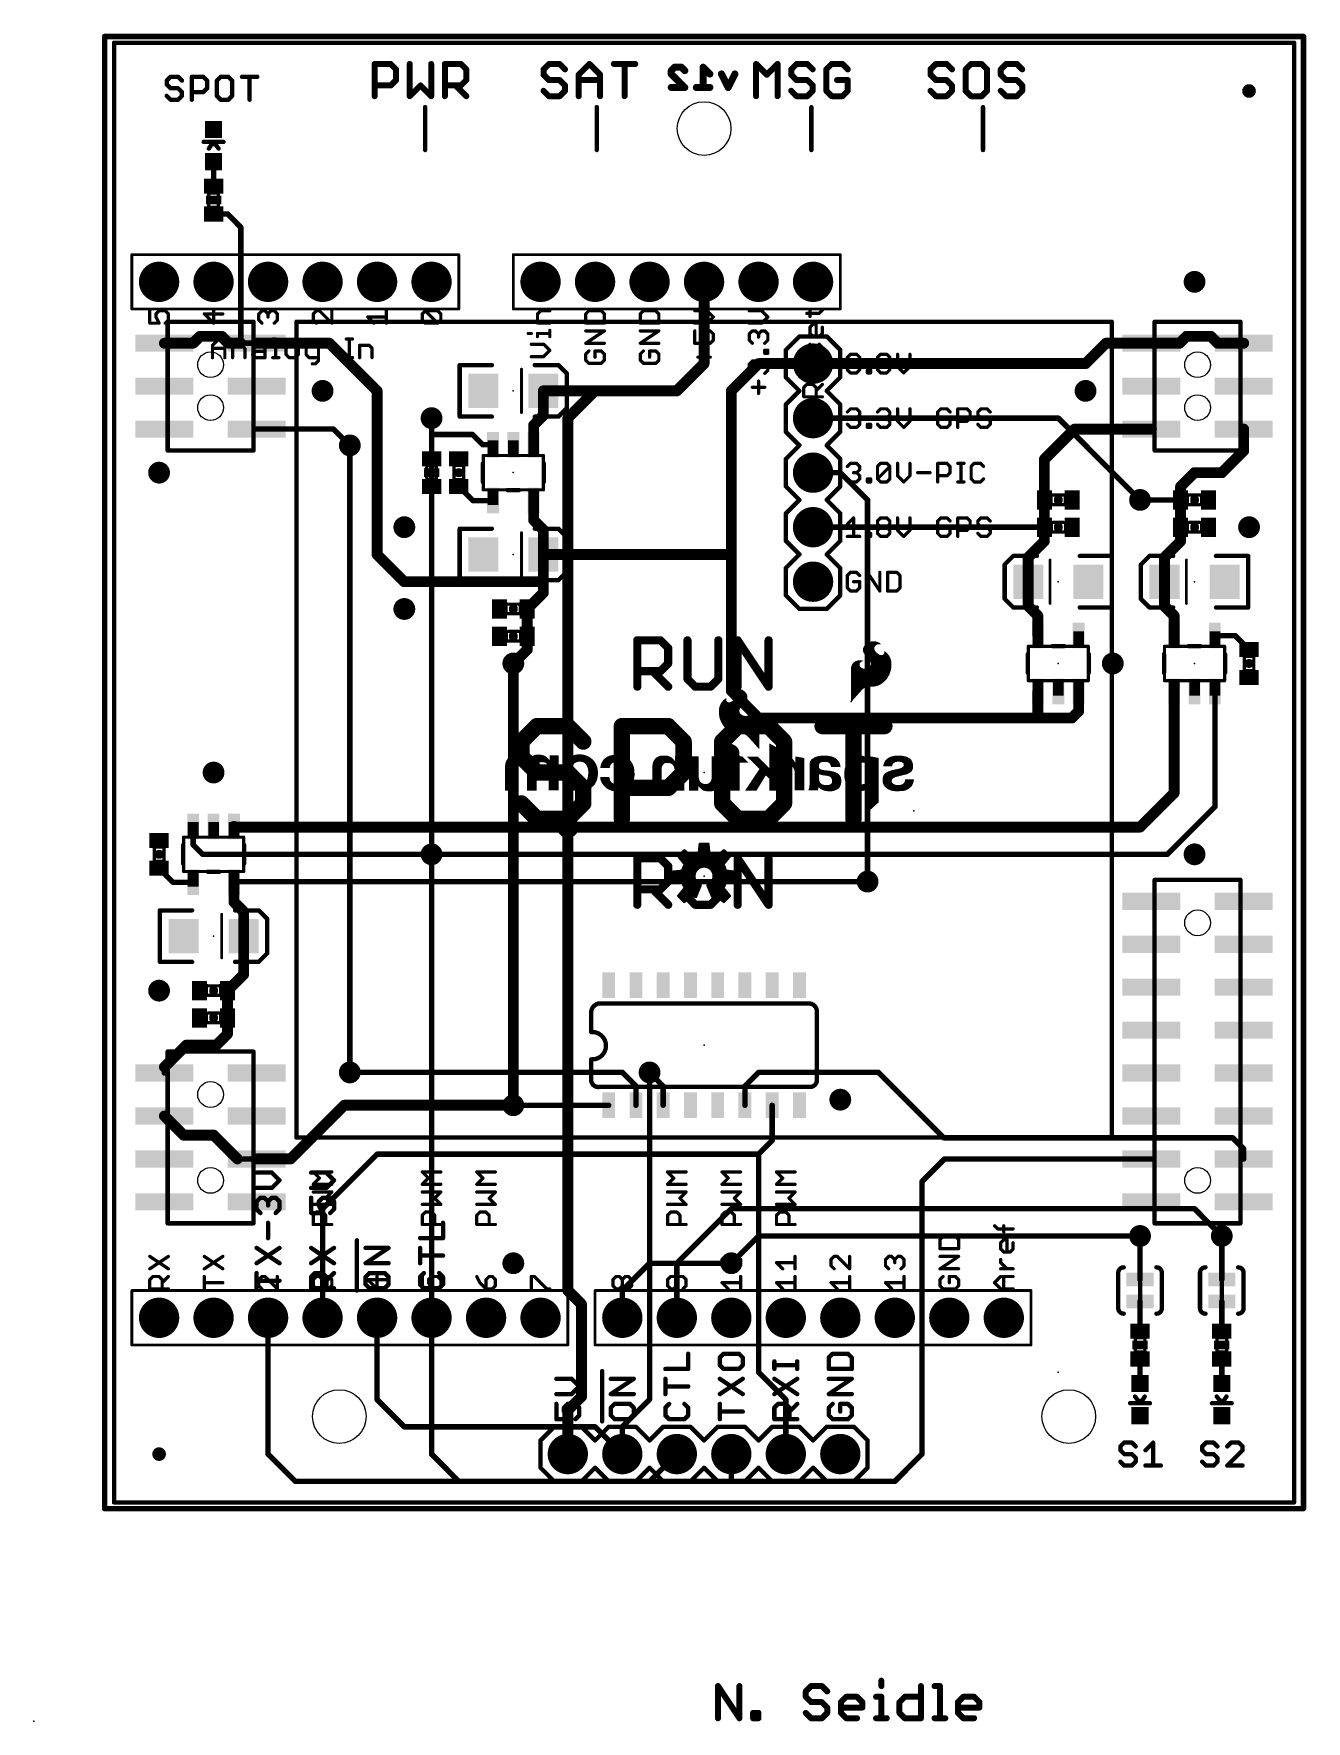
# Model space of a CAD drawing. Extents: x -3.8 to 55.5, y -10.2 to 68.5.
import ezdxf

# ---------------------------------------------------------------- set-up
doc = ezdxf.new("R2010")
doc.units = 0
for name, color, linetype in [('1', 12, 'CONTINUOUS'), ('16', 132, 'CONTINUOUS'), ('17', 110, 'CONTINUOUS'), ('18', 110, 'CONTINUOUS'), ('20', 53, 'CONTINUOUS'), ('21', 41, 'CONTINUOUS'), ('22', 40, 'CONTINUOUS'), ('23', 53, 'CONTINUOUS'), ('24', 53, 'CONTINUOUS'), ('51', 53, 'CONTINUOUS')]:
    doc.layers.add(name, color=color, linetype=linetype)

# ---------------------------------------------------------------- blocks, each defined once
blk = doc.blocks.new('RECT')
blk.add_solid([(-0.5, -0.5), (0.5, -0.5), (-0.5, 0.5), (0.5, 0.5)])
blk = doc.blocks.new('ROUNDP')
at = {"const_width": 0.5}
blk.add_lwpolyline([(0, -0.25, 1), (0, 0.25, 1), (0, -0.25)], format="xyb", dxfattribs=at)
blk = doc.blocks.new('PIE')
at = {"const_width": 0.5}
blk.add_lwpolyline([(0, -0.25, 1), (0, 0.25, 1), (0, -0.25)], format="xyb", dxfattribs=at)
blk = doc.blocks.new('ROUNDV')
at = {"const_width": 0.5}
blk.add_lwpolyline([(0, -0.25, 1), (0, 0.25, 1), (0, -0.25)], format="xyb", dxfattribs=at)

msp = doc.modelspace()

# ---------------------------------------------------------------- linework, layer by layer
at = {"layer": '1'}
for points, const_width in [([(-0.508, -0.254), (-0.508, 68.326)], 0.254), ([(-0.508, 68.326), (55.372, 68.326)], 0.254), ([(55.372, 68.326), (55.372, -0.254)], 0.254), ([(4.572, 62.496), (4.572, 61.356)], 0.254), ([(5.222, 60.056), (4.572, 60.056)], 0.254), ([(5.842, 59.436), (5.222, 60.056)], 0.254), ([(5.842, 54.036), (5.842, 59.436)], 0.254), ([(27.432, 53.086), (27.432, 56.896)], 0.508), ([(2.282, 54.036), (3.617, 54.036)], 0.508), ([(3.937, 54.356), (3.617, 54.036)], 0.508), ([(4.953, 54.356), (3.937, 54.356)], 0.508), ([(5.273, 54.036), (4.953, 54.356)], 0.508), ([(5.842, 54.036), (5.273, 54.036)], 0.508), ([(9.972, 54.036), (6.582, 54.036)], 0.508), ([(12.192, 51.816), (9.972, 54.036)], 0.508), ([(45.212, 53.086), (46.162, 54.036)], 0.508), ([(46.162, 54.036), (48.282, 54.036)], 0.508), ([(48.282, 54.036), (49.591, 54.036)], 0.508), ([(49.911, 54.356), (49.591, 54.036)], 0.508), ([(51.054, 54.356), (49.911, 54.356)], 0.508), ([(51.374, 54.036), (51.054, 54.356)], 0.508), ([(52.582, 54.036), (51.374, 54.036)], 0.508), ([(6.582, 54.036), (5.842, 54.036)], 0.254), ([(26.162, 51.816), (27.432, 53.086)], 0.508), ([(29.972, 53.086), (28.702, 51.816)], 0.508), ([(32.512, 53.086), (29.972, 53.086)], 0.508), ([(32.512, 53.086), (45.212, 53.086)], 0.508), ([(12.192, 44.196), (12.192, 51.816)], 0.508), ([(19.942, 51.816), (19.942, 50.676)], 0.508), ([(19.942, 51.816), (26.162, 51.816)], 0.508), ([(28.702, 51.816), (28.702, 44.196)], 0.508), ([(14.732, 50.546), (14.732, 49.784)], 0.254), ([(19.492, 50.226), (19.942, 50.676)], 0.508), ([(19.492, 49.3061), (19.492, 50.226)], 0.508), ([(10.162, 50.036), (6.582, 50.036)], 0.254), ([(10.922, 49.276), (10.162, 50.036)], 0.254), ([(14.732, 49.784), (14.732, 48.656)], 0.254), ([(14.732, 49.784), (16.637, 49.784)], 0.254), ([(16.637, 49.784), (17.1149, 49.3061)], 0.254), ([(43.292, 48.626), (44.702, 50.036)], 0.508), ([(44.702, 50.036), (48.282, 50.036)], 0.508), ([(52.582, 49.026), (52.582, 50.036)], 0.508), ([(17.1149, 49.3061), (17.592, 49.3061)], 0.254), ([(43.292, 46.736), (43.292, 48.626)], 0.508), ([(51.562, 48.006), (52.582, 49.026)], 0.508), ([(49.642, 47.356), (50.292, 48.006)], 0.508), ([(50.292, 48.006), (51.562, 48.006)], 0.508), ([(16.002, 47.356), (16.6521, 46.7059)], 0.254), ([(49.642, 46.736), (49.642, 47.356)], 0.508), ([(16.6521, 46.7059), (17.592, 46.7059)], 0.254), ([(19.492, 46.7059), (19.492, 45.786)], 0.508), ([(43.292, 45.466), (43.292, 46.736)], 0.508), ([(47.752, 46.736), (49.642, 46.736)], 0.254), ([(49.642, 46.736), (49.642, 45.466)], 0.508), ([(19.492, 45.786), (19.942, 45.336)], 0.508), ([(43.292, 45.466), (43.292, 44.816)], 0.508), ([(49.642, 45.466), (49.642, 44.816)], 0.508), ([(19.942, 44.196), (19.942, 45.336)], 0.508), ([(32.512, 45.466), (43.292, 45.466)], 0.254), ([(43.292, 44.816), (42.542, 44.066)], 0.508), ([(49.642, 44.816), (48.892, 44.066)], 0.508), ([(13.462, 42.926), (12.192, 44.196)], 0.508), ([(19.942, 42.926), (19.942, 44.196)], 0.508), ([(19.942, 44.196), (28.702, 44.196)], 0.508), ([(28.702, 37.846), (28.702, 44.196)], 0.508), ([(42.542, 44.066), (42.542, 42.926)], 0.508), ([(48.892, 44.066), (48.892, 42.926)], 0.508), ([(19.942, 42.926), (13.462, 42.926)], 0.508), ([(19.192, 41.656), (19.942, 42.406)], 0.508), ([(19.942, 42.406), (19.942, 42.926)], 0.508), ([(42.542, 42.926), (42.542, 41.786)], 0.508), ([(48.892, 42.926), (48.892, 41.786)], 0.508), ([(19.192, 40.386), (19.192, 41.656)], 0.508), ([(42.542, 41.786), (42.992, 41.336)], 0.508), ([(48.892, 41.786), (49.342, 41.336)], 0.508), ([(42.992, 41.336), (42.992, 40.4161)], 0.508), ([(49.342, 41.336), (49.342, 40.4161)], 0.508), ([(19.192, 39.766), (19.192, 40.386)], 0.508), ([(52.1819, 40.4161), (51.242, 40.4161)], 0.254), ([(52.832, 39.766), (52.1819, 40.4161)], 0.254), ([(19.192, 39.766), (18.542, 39.116)], 0.508), ([(28.702, 37.846), (29.972, 36.576)], 0.508), ([(42.992, 37.8159), (42.992, 36.637)], 0.508), ([(44.892, 37.8159), (44.892, 36.891)], 0.508), ([(49.342, 37.8159), (49.342, 33.086)], 0.508), ([(51.242, 37.8159), (51.242, 32.446)], 0.254), ([(44.577, 36.576), (44.892, 36.891)], 0.508), ([(29.972, 36.576), (43.053, 36.576)], 0.508), ([(42.992, 36.637), (43.053, 36.576)], 0.508), ([(43.053, 36.576), (44.577, 36.576)], 0.508), ([(47.752, 31.496), (49.342, 33.086)], 0.508), ([(51.242, 32.446), (49.022, 30.226)], 0.254), ([(3.622, 31.5261), (3.622, 30.668)], 0.254), ([(5.5521, 31.496), (5.522, 31.5261)], 0.508), ([(5.5521, 31.496), (21.082, 31.496)], 0.508), ([(21.082, 31.496), (47.752, 31.496)], 0.508), ([(3.622, 30.668), (4.064, 30.226)], 0.254), ([(14.732, 30.226), (4.064, 30.226)], 0.254), ([(49.022, 30.226), (14.732, 30.226)], 0.254), ([(2.032, 29.576), (2.6821, 28.9259)], 0.254), ([(5.522, 28.006), (5.522, 28.9259)], 0.508), ([(2.6821, 28.9259), (3.622, 28.9259)], 0.254), ([(5.5521, 28.956), (5.522, 28.9259)], 0.254), ([(35.052, 28.956), (5.5521, 28.956)], 0.254), ([(5.972, 27.556), (5.522, 28.006)], 0.508), ([(5.972, 26.416), (5.972, 27.556)], 0.508), ([(5.972, 24.626), (5.972, 26.416)], 0.508), ([(5.222, 23.876), (5.972, 24.626)], 0.508), ([(5.222, 22.606), (5.222, 23.876)], 0.508), ([(5.222, 21.859), (5.222, 22.606)], 0.508), ([(4.699, 21.336), (5.222, 21.859)], 0.508), ([(2.282, 20.316), (3.302, 21.336)], 0.508), ([(3.302, 21.336), (4.699, 21.336)], 0.508), ([(2.282, 20.036), (2.282, 20.316)], 0.254), ([(10.922, 20.066), (23.622, 20.066)], 0.254), ([(23.622, 20.066), (24.257, 19.431)], 0.254), ([(24.892, 20.066), (25.527, 19.431)], 0.254), ([(29.337, 19.431), (29.972, 20.066)], 0.254), ([(29.972, 20.066), (35.56, 20.066)], 0.254), ([(35.56, 20.066), (38.608, 17.018)], 0.254), ([(24.257, 19.431), (24.257, 18.536)], 0.254), ([(25.527, 19.431), (25.527, 18.536)], 0.254), ([(29.337, 18.536), (29.337, 19.431)], 0.254), ([(3.173, 17.145), (2.282, 18.036)], 0.508), ([(8.162, 16.036), (10.662, 18.536)], 0.508), ([(18.542, 18.536), (10.662, 18.536)], 0.508), ([(18.542, 18.536), (22.987, 18.536)], 0.254), ([(30.607, 16.891), (30.607, 18.536)], 0.254), ([(3.173, 17.145), (4.572, 17.145)], 0.508), ([(4.572, 17.145), (5.681, 16.036)], 0.508), ([(29.972, 16.256), (30.607, 16.891)], 0.254), ([(38.608, 17.018), (52.07, 17.018)], 0.254), ([(52.07, 17.018), (52.582, 16.506)], 0.254), ([(52.582, 16.506), (52.582, 16.036)], 0.254), ([(5.681, 16.036), (6.582, 16.036)], 0.254), ([(6.582, 16.036), (8.162, 16.036)], 0.508), ([(9.652, 13.716), (12.192, 16.256)], 0.254), ([(12.192, 16.256), (29.972, 16.256)], 0.254), ([(29.972, 16.256), (29.972, 6.096)], 0.254), ([(37.592, 14.986), (38.642, 16.036)], 0.254), ([(38.642, 16.036), (48.282, 16.036)], 0.254), ([(37.592, 2.286), (37.592, 14.986)], 0.254), ([(9.652, 8.636), (9.652, 13.716)], 0.254), ([(47.752, 12.446), (47.752, 10.414)], 0.254), ([(51.562, 12.446), (51.562, 10.414)], 0.254), ([(23.622, 9.906), (24.892, 11.176)], 0.254), ([(24.892, 11.176), (28.702, 11.176)], 0.254), ([(47.752, 10.287), (47.752, 9.525)], 0.2032), ([(51.562, 10.287), (51.562, 9.525)], 0.2032), ([(23.622, 8.636), (23.622, 9.906)], 0.254), ([(47.752, 9.398), (47.752, 8.016)], 0.254), ([(51.562, 9.398), (51.562, 8.016)], 0.254), ([(7.112, 2.286), (7.112, 8.636)], 0.254), ([(12.192, 4.826), (12.192, 8.636)], 0.254), ([(47.752, 5.576), (47.752, 6.716)], 0.254), ([(51.562, 5.576), (51.562, 6.716)], 0.254), ([(29.972, 6.096), (31.242, 4.826)], 0.254), ([(13.462, 3.556), (12.192, 4.826)], 0.254), ([(31.242, 4.826), (31.242, 2.286)], 0.254), ([(13.462, 3.556), (22.352, 3.556)], 0.254), ([(22.352, 3.556), (23.622, 2.286)], 0.254), ([(8.382, 1.016), (7.112, 2.286)], 0.254), ([(28.702, 1.016), (28.702, 2.286)], 0.254), ([(36.322, 1.016), (37.592, 2.286)], 0.254), ([(8.382, 1.016), (28.702, 1.016)], 0.254), ([(28.702, 1.016), (36.322, 1.016)], 0.254), ([(55.372, -0.254), (-0.508, -0.254)], 0.254)]:
    msp.add_lwpolyline(points, dxfattribs=dict(at, const_width=const_width))
for points, const_width in [([(-0.4445, 68.326, 1), (-0.5715, 68.326)], 0.127), ([(-0.508, 68.3895, 1), (-0.508, 68.2625)], 0.127), ([(55.4355, 68.326, 1), (55.3085, 68.326)], 0.127), ([(55.372, 68.2625, 1), (55.372, 68.3895)], 0.127), ([(4.6355, 62.496, 1), (4.5085, 62.496)], 0.127), ([(4.5085, 61.356, 1), (4.6355, 61.356)], 0.127), ([(4.572, 60.1195, 1), (4.572, 59.9925)], 0.127), ([(5.2669, 60.1009, 1), (5.1771, 60.0111)], 0.127), ([(5.222, 59.9925, 1), (5.222, 60.1195)], 0.127), ([(5.9055, 59.436, 1), (5.7785, 59.436)], 0.127), ([(5.7971, 59.3911, 1), (5.8869, 59.4809)], 0.127), ([(27.559, 56.896, 1), (27.305, 56.896)], 0.254), ([(2.282, 54.163, 1), (2.282, 53.909)], 0.254), ([(3.5272, 54.1258, 1), (3.7068, 53.9462)], 0.254), ([(3.617, 53.909, 1), (3.617, 54.163)], 0.254), ([(3.937, 54.483, 1), (3.937, 54.229)], 0.254), ([(4.0268, 54.2662, 1), (3.8472, 54.4458)], 0.254), ([(5.0428, 54.4458, 1), (4.8632, 54.2662)], 0.254), ([(4.953, 54.229, 1), (4.953, 54.483)], 0.254), ([(5.273, 54.163, 1), (5.273, 53.909)], 0.254), ([(5.1832, 53.9462, 1), (5.3628, 54.1258)], 0.254), ([(5.842, 53.909, 1), (5.842, 54.163)], 0.254), ([(6.582, 54.163, 1), (6.582, 53.909)], 0.254), ([(10.0618, 54.1258, 1), (9.8822, 53.9462)], 0.254), ([(9.972, 53.909, 1), (9.972, 54.163)], 0.254), ([(46.162, 54.163, 1), (46.162, 53.909)], 0.254), ([(46.2518, 53.9462, 1), (46.0722, 54.1258)], 0.254), ([(48.282, 54.163, 1), (48.282, 53.909)], 0.254), ([(48.282, 53.909, 1), (48.282, 54.163)], 0.254), ([(49.5012, 54.1258, 1), (49.6808, 53.9462)], 0.254), ([(49.591, 53.909, 1), (49.591, 54.163)], 0.254), ([(49.911, 54.483, 1), (49.911, 54.229)], 0.254), ([(50.0008, 54.2662, 1), (49.8212, 54.4458)], 0.254), ([(51.1438, 54.4458, 1), (50.9642, 54.2662)], 0.254), ([(51.054, 54.229, 1), (51.054, 54.483)], 0.254), ([(51.374, 54.163, 1), (51.374, 53.909)], 0.254), ([(51.2842, 53.9462, 1), (51.4638, 54.1258)], 0.254), ([(52.582, 53.909, 1), (52.582, 54.163)], 0.254), ([(5.842, 54.0995, 1), (5.842, 53.9725)], 0.127), ([(5.7785, 54.036, 1), (5.9055, 54.036)], 0.127), ([(6.582, 53.9725, 1), (6.582, 54.0995)], 0.127), ([(27.305, 53.086, 1), (27.559, 53.086)], 0.254), ([(27.5218, 52.9962, 1), (27.3422, 53.1758)], 0.254), ([(29.972, 53.213, 1), (29.972, 52.959)], 0.254), ([(30.0618, 52.9962, 1), (29.8822, 53.1758)], 0.254), ([(32.512, 53.213, 1), (32.512, 52.959)], 0.254), ([(32.512, 52.959, 1), (32.512, 53.213)], 0.254), ([(45.1222, 53.1758, 1), (45.3018, 52.9962)], 0.254), ([(45.212, 52.959, 1), (45.212, 53.213)], 0.254), ([(12.319, 51.816, 1), (12.065, 51.816)], 0.254), ([(12.1022, 51.7262, 1), (12.2818, 51.9058)], 0.254), ([(20.069, 51.816, 1), (19.815, 51.816)], 0.254), ([(19.942, 51.943, 1), (19.942, 51.689)], 0.254), ([(26.0722, 51.9058, 1), (26.2518, 51.7262)], 0.254), ([(26.162, 51.689, 1), (26.162, 51.943)], 0.254), ([(28.829, 51.816, 1), (28.575, 51.816)], 0.254), ([(28.6122, 51.9058, 1), (28.7918, 51.7262)], 0.254), ([(14.7955, 50.546, 1), (14.6685, 50.546)], 0.127), ([(19.619, 50.226, 1), (19.365, 50.226)], 0.254), ([(19.4022, 50.3158, 1), (19.5818, 50.1362)], 0.254), ([(19.815, 50.676, 1), (20.069, 50.676)], 0.254), ([(20.0318, 50.5862, 1), (19.8522, 50.7658)], 0.254), ([(6.582, 50.0995, 1), (6.582, 49.9725)], 0.127), ([(10.2069, 50.0809, 1), (10.1171, 49.9911)], 0.127), ([(10.162, 49.9725, 1), (10.162, 50.0995)], 0.127), ([(14.7955, 49.784, 1), (14.6685, 49.784)], 0.127), ([(14.732, 49.8475, 1), (14.732, 49.7205)], 0.127), ([(14.6685, 49.784, 1), (14.7955, 49.784)], 0.127), ([(16.6819, 49.8289, 1), (16.5921, 49.7391)], 0.127), ([(16.637, 49.7205, 1), (16.637, 49.8475)], 0.127), ([(44.702, 50.163, 1), (44.702, 49.909)], 0.254), ([(44.7918, 49.9462, 1), (44.6122, 50.1258)], 0.254), ([(48.282, 49.909, 1), (48.282, 50.163)], 0.254), ([(52.709, 50.036, 1), (52.455, 50.036)], 0.254), ([(10.8771, 49.2311, 1), (10.9669, 49.3209)], 0.127), ([(17.1149, 49.3696, 1), (17.1149, 49.2426)], 0.127), ([(17.07, 49.2612, 1), (17.1598, 49.351)], 0.127), ([(17.592, 49.2426, 1), (17.592, 49.3696)], 0.127), ([(19.365, 49.3061, 1), (19.619, 49.3061)], 0.254), ([(43.419, 48.626, 1), (43.165, 48.626)], 0.254), ([(43.2022, 48.7158, 1), (43.3818, 48.5362)], 0.254), ([(52.455, 49.026, 1), (52.709, 49.026)], 0.254), ([(52.6718, 48.9362, 1), (52.4922, 49.1158)], 0.254), ([(14.6685, 48.656, 1), (14.7955, 48.656)], 0.127), ([(50.292, 48.133, 1), (50.292, 47.879)], 0.254), ([(50.3818, 47.9162, 1), (50.2022, 48.0958)], 0.254), ([(51.4722, 48.0958, 1), (51.6518, 47.9162)], 0.254), ([(51.562, 47.879, 1), (51.562, 48.133)], 0.254), ([(16.0469, 47.4009, 1), (15.9571, 47.3111)], 0.127), ([(49.769, 47.356, 1), (49.515, 47.356)], 0.254), ([(49.5522, 47.4458, 1), (49.7318, 47.2662)], 0.254), ([(16.6521, 46.7694, 1), (16.6521, 46.6424)], 0.127), ([(16.6072, 46.661, 1), (16.697, 46.7508)], 0.127), ([(17.592, 46.6424, 1), (17.592, 46.7694)], 0.127), ([(19.619, 46.7059, 1), (19.365, 46.7059)], 0.254), ([(43.419, 46.736, 1), (43.165, 46.736)], 0.254), ([(43.165, 46.736, 1), (43.419, 46.736)], 0.254), ([(47.752, 46.7995, 1), (47.752, 46.6725)], 0.127), ([(49.769, 46.736, 1), (49.515, 46.736)], 0.254), ([(49.515, 46.736, 1), (49.769, 46.736)], 0.254), ([(49.642, 46.6725, 1), (49.642, 46.7995)], 0.127), ([(19.5818, 45.8758, 1), (19.4022, 45.6962)], 0.254), ([(19.365, 45.786, 1), (19.619, 45.786)], 0.254), ([(43.419, 45.466, 1), (43.165, 45.466)], 0.254), ([(49.769, 45.466, 1), (49.515, 45.466)], 0.254), ([(20.069, 45.336, 1), (19.815, 45.336)], 0.254), ([(19.8522, 45.2462, 1), (20.0318, 45.4258)], 0.254), ([(32.512, 45.5295, 1), (32.512, 45.4025)], 0.127), ([(43.165, 45.466, 1), (43.419, 45.466)], 0.254), ([(43.165, 44.816, 1), (43.419, 44.816)], 0.254), ([(43.3818, 44.7262, 1), (43.2022, 44.9058)], 0.254), ([(43.292, 45.4025, 1), (43.292, 45.5295)], 0.127), ([(49.515, 45.466, 1), (49.769, 45.466)], 0.254), ([(49.515, 44.816, 1), (49.769, 44.816)], 0.254), ([(49.7318, 44.7262, 1), (49.5522, 44.9058)], 0.254), ([(12.2818, 44.2858, 1), (12.1022, 44.1062)], 0.254), ([(12.065, 44.196, 1), (12.319, 44.196)], 0.254), ([(20.069, 44.196, 1), (19.815, 44.196)], 0.254), ([(19.942, 44.323, 1), (19.942, 44.069)], 0.254), ([(19.815, 44.196, 1), (20.069, 44.196)], 0.254), ([(28.829, 44.196, 1), (28.575, 44.196)], 0.254), ([(28.575, 44.196, 1), (28.829, 44.196)], 0.254), ([(28.702, 44.069, 1), (28.702, 44.323)], 0.254), ([(42.669, 44.066, 1), (42.415, 44.066)], 0.254), ([(42.4522, 44.1558, 1), (42.6318, 43.9762)], 0.254), ([(49.019, 44.066, 1), (48.765, 44.066)], 0.254), ([(48.8022, 44.1558, 1), (48.9818, 43.9762)], 0.254), ([(13.462, 43.053, 1), (13.462, 42.799)], 0.254), ([(13.3722, 42.8362, 1), (13.5518, 43.0158)], 0.254), ([(20.069, 42.926, 1), (19.815, 42.926)], 0.254), ([(19.815, 42.926, 1), (20.069, 42.926)], 0.254), ([(19.815, 42.406, 1), (20.069, 42.406)], 0.254), ([(20.0318, 42.3162, 1), (19.8522, 42.4958)], 0.254), ([(19.942, 42.799, 1), (19.942, 43.053)], 0.254), ([(42.669, 42.926, 1), (42.415, 42.926)], 0.254), ([(42.415, 42.926, 1), (42.669, 42.926)], 0.254), ([(49.019, 42.926, 1), (48.765, 42.926)], 0.254), ([(48.765, 42.926, 1), (49.019, 42.926)], 0.254), ([(19.319, 41.656, 1), (19.065, 41.656)], 0.254), ([(19.1022, 41.7458, 1), (19.2818, 41.5662)], 0.254), ([(42.6318, 41.8758, 1), (42.4522, 41.6962)], 0.254), ([(42.415, 41.786, 1), (42.669, 41.786)], 0.254), ([(48.9818, 41.8758, 1), (48.8022, 41.6962)], 0.254), ([(48.765, 41.786, 1), (49.019, 41.786)], 0.254), ([(43.119, 41.336, 1), (42.865, 41.336)], 0.254), ([(42.9022, 41.2462, 1), (43.0818, 41.4258)], 0.254), ([(49.469, 41.336, 1), (49.215, 41.336)], 0.254), ([(49.2522, 41.2462, 1), (49.4318, 41.4258)], 0.254), ([(19.319, 40.386, 1), (19.065, 40.386)], 0.254), ([(19.065, 40.386, 1), (19.319, 40.386)], 0.254), ([(42.865, 40.4161, 1), (43.119, 40.4161)], 0.254), ([(49.215, 40.4161, 1), (49.469, 40.4161)], 0.254), ([(51.242, 40.4796, 1), (51.242, 40.3526)], 0.127), ([(52.2268, 40.461, 1), (52.137, 40.3712)], 0.127), ([(52.1819, 40.3526, 1), (52.1819, 40.4796)], 0.127), ([(18.4522, 39.2058, 1), (18.6318, 39.0262)], 0.254), ([(19.065, 39.766, 1), (19.319, 39.766)], 0.254), ([(19.2818, 39.6762, 1), (19.1022, 39.8558)], 0.254), ([(52.7871, 39.7211, 1), (52.8769, 39.8109)], 0.127), ([(28.7918, 37.9358, 1), (28.6122, 37.7562)], 0.254), ([(28.575, 37.846, 1), (28.829, 37.846)], 0.254), ([(43.119, 37.8159, 1), (42.865, 37.8159)], 0.254), ([(45.019, 37.8159, 1), (44.765, 37.8159)], 0.254), ([(49.469, 37.8159, 1), (49.215, 37.8159)], 0.254), ([(51.3055, 37.8159, 1), (51.1785, 37.8159)], 0.127), ([(44.765, 36.891, 1), (45.019, 36.891)], 0.254), ([(44.9818, 36.8012, 1), (44.8022, 36.9808)], 0.254), ([(29.972, 36.703, 1), (29.972, 36.449)], 0.254), ([(29.8822, 36.4862, 1), (30.0618, 36.6658)], 0.254), ([(43.0818, 36.7268, 1), (42.9022, 36.5472)], 0.254), ([(42.865, 36.637, 1), (43.119, 36.637)], 0.254), ([(43.053, 36.703, 1), (43.053, 36.449)], 0.254), ([(42.9632, 36.4862, 1), (43.1428, 36.6658)], 0.254), ([(43.053, 36.449, 1), (43.053, 36.703)], 0.254), ([(44.4872, 36.6658, 1), (44.6668, 36.4862)], 0.254), ([(44.577, 36.449, 1), (44.577, 36.703)], 0.254), ([(49.215, 33.086, 1), (49.469, 33.086)], 0.254), ([(49.4318, 32.9962, 1), (49.2522, 33.1758)], 0.254), ([(51.1785, 32.446, 1), (51.3055, 32.446)], 0.127), ([(51.2869, 32.4011, 1), (51.1971, 32.4909)], 0.127), ([(3.6855, 31.5261, 1), (3.5585, 31.5261)], 0.127), ([(5.6118, 31.6159, 1), (5.4322, 31.4363)], 0.254), ([(5.5521, 31.623, 1), (5.5521, 31.369)], 0.254), ([(5.4623, 31.4062, 1), (5.6419, 31.5858)], 0.254), ([(21.082, 31.623, 1), (21.082, 31.369)], 0.254), ([(21.082, 31.369, 1), (21.082, 31.623)], 0.254), ([(47.6622, 31.5858, 1), (47.8418, 31.4062)], 0.254), ([(47.752, 31.369, 1), (47.752, 31.623)], 0.254), ([(3.6669, 30.7129, 1), (3.5771, 30.6231)], 0.127), ([(3.5585, 30.668, 1), (3.6855, 30.668)], 0.127), ([(4.064, 30.2895, 1), (4.064, 30.1625)], 0.127), ([(4.0191, 30.1811, 1), (4.1089, 30.2709)], 0.127), ([(14.732, 30.2895, 1), (14.732, 30.1625)], 0.127), ([(14.732, 30.1625, 1), (14.732, 30.2895)], 0.127), ([(48.9771, 30.2709, 1), (49.0669, 30.1811)], 0.127), ([(49.022, 30.1625, 1), (49.022, 30.2895)], 0.127), ([(2.0769, 29.6209, 1), (1.9871, 29.5311)], 0.127), ([(5.649, 28.9259, 1), (5.395, 28.9259)], 0.254), ([(2.6821, 28.9894, 1), (2.6821, 28.8624)], 0.127), ([(2.6372, 28.881, 1), (2.727, 28.9708)], 0.127), ([(3.622, 28.8624, 1), (3.622, 28.9894)], 0.127), ([(5.4771, 28.9708, 1), (5.5669, 28.881)], 0.127), ([(5.5521, 29.0195, 1), (5.5521, 28.8925)], 0.127), ([(5.597, 28.9111, 1), (5.5072, 29.0009)], 0.127), ([(35.052, 28.8925, 1), (35.052, 29.0195)], 0.127), ([(5.6118, 28.0958, 1), (5.4322, 27.9162)], 0.254), ([(5.395, 28.006, 1), (5.649, 28.006)], 0.254), ([(6.099, 27.556, 1), (5.845, 27.556)], 0.254), ([(5.8822, 27.4662, 1), (6.0618, 27.6458)], 0.254), ([(6.099, 26.416, 1), (5.845, 26.416)], 0.254), ([(5.845, 26.416, 1), (6.099, 26.416)], 0.254), ([(5.845, 24.626, 1), (6.099, 24.626)], 0.254), ([(6.0618, 24.5362, 1), (5.8822, 24.7158)], 0.254), ([(5.349, 23.876, 1), (5.095, 23.876)], 0.254), ([(5.1322, 23.9658, 1), (5.3118, 23.7862)], 0.254), ([(5.349, 22.606, 1), (5.095, 22.606)], 0.254), ([(5.095, 22.606, 1), (5.349, 22.606)], 0.254), ([(5.3118, 21.7692, 1), (5.1322, 21.9488)], 0.254), ([(3.302, 21.463, 1), (3.302, 21.209)], 0.254), ([(3.3918, 21.2462, 1), (3.2122, 21.4258)], 0.254), ([(4.6092, 21.4258, 1), (4.7888, 21.2462)], 0.254), ([(4.699, 21.209, 1), (4.699, 21.463)], 0.254), ([(5.095, 21.859, 1), (5.349, 21.859)], 0.254), ([(2.1922, 20.4058, 1), (2.3718, 20.2262)], 0.254), ([(2.3455, 20.316, 1), (2.2185, 20.316)], 0.127), ([(2.2185, 20.036, 1), (2.3455, 20.036)], 0.127), ([(10.922, 20.1295, 1), (10.922, 20.0025)], 0.127), ([(23.6669, 20.1109, 1), (23.5771, 20.0211)], 0.127), ([(23.622, 20.0025, 1), (23.622, 20.1295)], 0.127), ([(24.9369, 20.1109, 1), (24.8471, 20.0211)], 0.127), ([(29.972, 20.1295, 1), (29.972, 20.0025)], 0.127), ([(30.0169, 20.0211, 1), (29.9271, 20.1109)], 0.127), ([(35.6049, 20.1109, 1), (35.5151, 20.0211)], 0.127), ([(35.56, 20.0025, 1), (35.56, 20.1295)], 0.127), ([(24.3205, 19.431, 1), (24.1935, 19.431)], 0.127), ([(24.2121, 19.3861, 1), (24.3019, 19.4759)], 0.127), ([(25.5905, 19.431, 1), (25.4635, 19.431)], 0.127), ([(25.4821, 19.3861, 1), (25.5719, 19.4759)], 0.127), ([(29.4005, 19.431, 1), (29.2735, 19.431)], 0.127), ([(29.2921, 19.4759, 1), (29.3819, 19.3861)], 0.127), ([(2.3718, 18.1258, 1), (2.1922, 17.9462)], 0.254), ([(10.662, 18.663, 1), (10.662, 18.409)], 0.254), ([(10.7518, 18.4462, 1), (10.5722, 18.6258)], 0.254), ([(18.542, 18.409, 1), (18.542, 18.663)], 0.254), ([(18.542, 18.5995, 1), (18.542, 18.4725)], 0.127), ([(22.987, 18.4725, 1), (22.987, 18.5995)], 0.127), ([(24.1935, 18.536, 1), (24.3205, 18.536)], 0.127), ([(25.4635, 18.536, 1), (25.5905, 18.536)], 0.127), ([(29.2735, 18.536, 1), (29.4005, 18.536)], 0.127), ([(30.6705, 18.536, 1), (30.5435, 18.536)], 0.127), ([(3.173, 17.272, 1), (3.173, 17.018)], 0.254), ([(3.0832, 17.0552, 1), (3.2628, 17.2348)], 0.254), ([(4.6618, 17.2348, 1), (4.4822, 17.0552)], 0.254), ([(4.572, 17.018, 1), (4.572, 17.272)], 0.254), ([(30.5435, 16.891, 1), (30.6705, 16.891)], 0.127), ([(30.6519, 16.8461, 1), (30.5621, 16.9359)], 0.127), ([(38.608, 17.0815, 1), (38.608, 16.9545)], 0.127), ([(38.5631, 16.9731, 1), (38.6529, 17.0629)], 0.127), ([(52.1149, 17.0629, 1), (52.0251, 16.9731)], 0.127), ([(52.07, 16.9545, 1), (52.07, 17.0815)], 0.127), ([(52.6455, 16.506, 1), (52.5185, 16.506)], 0.127), ([(52.5371, 16.4611, 1), (52.6269, 16.5509)], 0.127), ([(5.5912, 15.9462, 1), (5.7708, 16.1258)], 0.254), ([(5.681, 16.0995, 1), (5.681, 15.9725)], 0.127), ([(6.582, 16.163, 1), (6.582, 15.909)], 0.254), ([(6.582, 15.9725, 1), (6.582, 16.0995)], 0.127), ([(8.0722, 16.1258, 1), (8.2518, 15.9462)], 0.254), ([(8.162, 15.909, 1), (8.162, 16.163)], 0.254), ([(12.192, 16.3195, 1), (12.192, 16.1925)], 0.127), ([(12.2369, 16.2111, 1), (12.1471, 16.3009)], 0.127), ([(30.0355, 16.256, 1), (29.9085, 16.256)], 0.127), ([(29.9271, 16.3009, 1), (30.0169, 16.2111)], 0.127), ([(29.972, 16.1925, 1), (29.972, 16.3195)], 0.127), ([(38.642, 16.0995, 1), (38.642, 15.9725)], 0.127), ([(38.6869, 15.9911, 1), (38.5971, 16.0809)], 0.127), ([(48.282, 15.9725, 1), (48.282, 16.0995)], 0.127), ([(52.5185, 16.036, 1), (52.6455, 16.036)], 0.127), ([(37.6555, 14.986, 1), (37.5285, 14.986)], 0.127), ([(37.5471, 15.0309, 1), (37.6369, 14.9411)], 0.127), ([(9.7155, 13.716, 1), (9.5885, 13.716)], 0.127), ([(9.6071, 13.7609, 1), (9.6969, 13.6711)], 0.127), ([(47.8155, 12.446, 1), (47.6885, 12.446)], 0.127), ([(51.6255, 12.446, 1), (51.4985, 12.446)], 0.127), ([(24.892, 11.2395, 1), (24.892, 11.1125)], 0.127), ([(24.9369, 11.1311, 1), (24.8471, 11.2209)], 0.127), ([(28.702, 11.1125, 1), (28.702, 11.2395)], 0.127), ([(47.6885, 10.414, 1), (47.8155, 10.414)], 0.127), ([(47.8028, 10.287, 1), (47.7012, 10.287)], 0.1016), ([(51.4985, 10.414, 1), (51.6255, 10.414)], 0.127), ([(51.6128, 10.287, 1), (51.5112, 10.287)], 0.1016), ([(23.6855, 9.906, 1), (23.5585, 9.906)], 0.127), ([(23.5771, 9.9509, 1), (23.6669, 9.8611)], 0.127), ([(47.8155, 9.398, 1), (47.6885, 9.398)], 0.127), ([(47.7012, 9.525, 1), (47.8028, 9.525)], 0.1016), ([(51.6255, 9.398, 1), (51.4985, 9.398)], 0.127), ([(51.5112, 9.525, 1), (51.6128, 9.525)], 0.1016), ([(7.1755, 8.636, 1), (7.0485, 8.636)], 0.127), ([(9.5885, 8.636, 1), (9.7155, 8.636)], 0.127), ([(12.2555, 8.636, 1), (12.1285, 8.636)], 0.127), ([(23.5585, 8.636, 1), (23.6855, 8.636)], 0.127), ([(47.6885, 8.016, 1), (47.8155, 8.016)], 0.127), ([(51.4985, 8.016, 1), (51.6255, 8.016)], 0.127), ([(47.8155, 6.716, 1), (47.6885, 6.716)], 0.127), ([(51.6255, 6.716, 1), (51.4985, 6.716)], 0.127), ([(30.0169, 6.1409, 1), (29.9271, 6.0511)], 0.127), ([(29.9085, 6.096, 1), (30.0355, 6.096)], 0.127), ([(47.6885, 5.576, 1), (47.8155, 5.576)], 0.127), ([(51.4985, 5.576, 1), (51.6255, 5.576)], 0.127), ([(12.2369, 4.8709, 1), (12.1471, 4.7811)], 0.127), ([(12.1285, 4.826, 1), (12.2555, 4.826)], 0.127), ([(31.3055, 4.826, 1), (31.1785, 4.826)], 0.127), ([(31.1971, 4.7811, 1), (31.2869, 4.8709)], 0.127), ([(13.462, 3.6195, 1), (13.462, 3.4925)], 0.127), ([(13.4171, 3.5111, 1), (13.5069, 3.6009)], 0.127), ([(22.3969, 3.6009, 1), (22.3071, 3.5111)], 0.127), ([(22.352, 3.4925, 1), (22.352, 3.6195)], 0.127), ([(7.1569, 2.3309, 1), (7.0671, 2.2411)], 0.127), ([(23.5771, 2.2411, 1), (23.6669, 2.3309)], 0.127), ([(28.7655, 2.286, 1), (28.6385, 2.286)], 0.127), ([(37.6369, 2.2411, 1), (37.5471, 2.3309)], 0.127), ([(7.0485, 2.286, 1), (7.1755, 2.286)], 0.127), ([(31.1785, 2.286, 1), (31.3055, 2.286)], 0.127), ([(37.5285, 2.286, 1), (37.6555, 2.286)], 0.127), ([(8.382, 1.0795, 1), (8.382, 0.9525)], 0.127), ([(8.3371, 0.9711, 1), (8.4269, 1.0609)], 0.127), ([(28.702, 1.0795, 1), (28.702, 0.9525)], 0.127), ([(28.6385, 1.016, 1), (28.7655, 1.016)], 0.127), ([(28.702, 0.9525, 1), (28.702, 1.0795)], 0.127), ([(36.2771, 1.0609, 1), (36.3669, 0.9711)], 0.127), ([(36.322, 0.9525, 1), (36.322, 1.0795)], 0.127), ([(-0.508, -0.1905, 1), (-0.508, -0.3175)], 0.127), ([(-0.5715, -0.254, 1), (-0.4445, -0.254)], 0.127), ([(55.3085, -0.254, 1), (55.4355, -0.254)], 0.127), ([(55.372, -0.3175, 1), (55.372, -0.1905)], 0.127)]:
    msp.add_lwpolyline(points, format="xyb", dxfattribs=dict(at, const_width=const_width))
at = {"layer": '16'}
for points, const_width in [([(-0.508, -0.254), (-0.508, 68.326)], 0.254), ([(-0.508, 68.326), (55.372, 68.326)], 0.254), ([(55.372, 68.326), (55.372, -0.254)], 0.254), ([(25.9042, 66.7349), (26.061, 66.8917)], 0.3302), ([(25.9042, 66.5782), (25.9042, 66.7349)], 0.3302), ([(26.061, 66.8917), (26.3745, 66.8917)], 0.3302), ([(26.3745, 66.8917), (26.5313, 66.7349)], 0.3302), ([(27.7007, 66.5782), (27.3872, 66.8917)], 0.3302), ([(27.3872, 66.8917), (27.3872, 65.9511)], 0.3302), ([(26.5313, 65.9511), (25.9042, 66.5782)], 0.3302), ([(25.9042, 65.9511), (26.5313, 65.9511)], 0.3302), ([(27.7007, 65.9511), (27.0736, 65.9511)], 0.3302), ([(28.5566, 65.9511), (28.243, 66.5782)], 0.3302), ([(28.8701, 66.5782), (28.5566, 65.9511)], 0.3302), ([(27.432, 56.896), (27.432, 53.086)], 0.508), ([(27.432, 53.086), (26.162, 51.816)], 0.508), ([(22.352, 51.816), (21.082, 50.546)], 0.508), ([(26.162, 51.816), (22.352, 51.816)], 0.508), ([(14.732, 30.226), (14.732, 50.546)], 0.254), ([(21.082, 31.496), (21.082, 50.546)], 0.508), ([(32.512, 50.546), (43.942, 50.546)], 0.254), ([(43.942, 50.546), (47.752, 46.736)], 0.254), ([(10.922, 20.066), (10.922, 49.276)], 0.254), ([(33.782, 48.006), (32.512, 48.006)], 0.254), ([(35.052, 46.736), (33.782, 48.006)], 0.254), ([(35.052, 28.956), (35.052, 46.736)], 0.254), ([(18.542, 39.116), (18.542, 18.536)], 0.508), ([(21.082, 9.906), (21.082, 31.496)], 0.508), ([(14.732, 8.636), (14.732, 30.226)], 0.254), ([(24.892, 4.826), (24.892, 20.066)], 0.254), ([(26.162, 11.176), (28.702, 13.716)], 0.254), ([(28.702, 13.716), (50.292, 13.716)], 0.254), ([(50.292, 13.716), (51.562, 12.446)], 0.254), ([(28.702, 11.176), (29.972, 12.446)], 0.254), ([(29.972, 12.446), (47.752, 12.446)], 0.254), ([(26.162, 8.636), (26.162, 11.176)], 0.254), ([(21.717, 9.271), (21.082, 9.906)], 0.508), ([(21.717, 4.953), (21.717, 9.271)], 0.508), ([(14.732, 2.286), (14.732, 8.636)], 0.254), ([(21.082, 4.318), (21.717, 4.953)], 0.508), ([(23.622, 3.556), (24.892, 4.826)], 0.254), ([(21.082, 2.286), (21.082, 4.318)], 0.508), ([(23.622, 2.286), (23.622, 3.556)], 0.254), ([(16.002, 1.016), (14.732, 2.286)], 0.254), ([(24.892, 1.016), (26.162, 2.286)], 0.254), ([(16.002, 1.016), (24.892, 1.016)], 0.254), ([(55.372, -0.254), (-0.508, -0.254)], 0.254)]:
    msp.add_lwpolyline(points, dxfattribs=dict(at, const_width=const_width))
for points, const_width in [([(-0.4445, 68.326, 1), (-0.5715, 68.326)], 0.127), ([(-0.508, 68.3895, 1), (-0.508, 68.2625)], 0.127), ([(55.4355, 68.326, 1), (55.3085, 68.326)], 0.127), ([(55.372, 68.2625, 1), (55.372, 68.3895)], 0.127), ([(25.9868, 66.7349, 1), (25.8217, 66.7349)], 0.1651), ([(25.8459, 66.7933, 1), (25.9626, 66.6766)], 0.1651), ([(26.061, 66.9743, 1), (26.061, 66.8092)], 0.1651), ([(26.1194, 66.8333, 1), (26.0026, 66.9501)], 0.1651), ([(26.4329, 66.9501, 1), (26.3162, 66.8333)], 0.1651), ([(26.3745, 66.8092, 1), (26.3745, 66.9743)], 0.1651), ([(26.4729, 66.6766, 1), (26.5897, 66.7933)], 0.1651), ([(27.4455, 66.9501, 1), (27.3288, 66.8333)], 0.1651), ([(27.4697, 66.8917, 1), (27.3046, 66.8917)], 0.1651), ([(25.8217, 66.5782, 1), (25.9868, 66.5782)], 0.1651), ([(25.9042, 66.0336, 1), (25.9042, 65.8685)], 0.1651), ([(25.9626, 66.6365, 1), (25.8459, 66.5198)], 0.1651), ([(26.4729, 65.8927, 1), (26.5897, 66.0095)], 0.1651), ([(26.5313, 65.8685, 1), (26.5313, 66.0336)], 0.1651), ([(27.0736, 66.0336, 1), (27.0736, 65.8685)], 0.1651), ([(27.6423, 66.5198, 1), (27.7591, 66.6365)], 0.1651), ([(27.7007, 65.8685, 1), (27.7007, 66.0336)], 0.1651), ([(28.3169, 66.6151, 1), (28.1692, 66.5413)], 0.1651), ([(28.4827, 65.988, 1), (28.6304, 65.9142)], 0.1651), ([(28.4827, 65.9142, 1), (28.6304, 65.988)], 0.1651), ([(28.9439, 66.5413, 1), (28.7963, 66.6151)], 0.1651), ([(27.3046, 65.9511, 1), (27.4697, 65.9511)], 0.1651), ([(27.559, 56.896, 1), (27.305, 56.896)], 0.254), ([(27.305, 53.086, 1), (27.559, 53.086)], 0.254), ([(27.5218, 52.9962, 1), (27.3422, 53.1758)], 0.254), ([(22.352, 51.943, 1), (22.352, 51.689)], 0.254), ([(22.4418, 51.7262, 1), (22.2622, 51.9058)], 0.254), ([(26.0722, 51.9058, 1), (26.2518, 51.7262)], 0.254), ([(26.162, 51.689, 1), (26.162, 51.943)], 0.254), ([(14.7955, 50.546, 1), (14.6685, 50.546)], 0.127), ([(21.209, 50.546, 1), (20.955, 50.546)], 0.254), ([(20.9922, 50.6358, 1), (21.1718, 50.4562)], 0.254), ([(32.512, 50.6095, 1), (32.512, 50.4825)], 0.127), ([(43.9869, 50.5909, 1), (43.8971, 50.5011)], 0.127), ([(43.942, 50.4825, 1), (43.942, 50.6095)], 0.127), ([(10.9855, 49.276, 1), (10.8585, 49.276)], 0.127), ([(32.512, 48.0695, 1), (32.512, 47.9425)], 0.127), ([(33.8269, 48.0509, 1), (33.7371, 47.9611)], 0.127), ([(33.782, 47.9425, 1), (33.782, 48.0695)], 0.127), ([(35.1155, 46.736, 1), (34.9885, 46.736)], 0.127), ([(35.0071, 46.6911, 1), (35.0969, 46.7809)], 0.127), ([(47.7071, 46.6911, 1), (47.7969, 46.7809)], 0.127), ([(18.669, 39.116, 1), (18.415, 39.116)], 0.254), ([(21.209, 31.496, 1), (20.955, 31.496)], 0.254), ([(20.955, 31.496, 1), (21.209, 31.496)], 0.254), ([(14.7955, 30.226, 1), (14.6685, 30.226)], 0.127), ([(14.6685, 30.226, 1), (14.7955, 30.226)], 0.127), ([(34.9885, 28.956, 1), (35.1155, 28.956)], 0.127), ([(10.8585, 20.066, 1), (10.9855, 20.066)], 0.127), ([(24.9555, 20.066, 1), (24.8285, 20.066)], 0.127), ([(18.415, 18.536, 1), (18.669, 18.536)], 0.254), ([(28.702, 13.7795, 1), (28.702, 13.6525)], 0.127), ([(28.7469, 13.6711, 1), (28.6571, 13.7609)], 0.127), ([(50.3369, 13.7609, 1), (50.2471, 13.6711)], 0.127), ([(50.292, 13.6525, 1), (50.292, 13.7795)], 0.127), ([(29.972, 12.5095, 1), (29.972, 12.3825)], 0.127), ([(30.0169, 12.4011, 1), (29.9271, 12.4909)], 0.127), ([(47.752, 12.3825, 1), (47.752, 12.5095)], 0.127), ([(51.5171, 12.4011, 1), (51.6069, 12.4909)], 0.127), ([(26.2255, 11.176, 1), (26.0985, 11.176)], 0.127), ([(26.1171, 11.2209, 1), (26.2069, 11.1311)], 0.127), ([(28.6571, 11.2209, 1), (28.7469, 11.1311)], 0.127), ([(21.1718, 9.9958, 1), (20.9922, 9.8162)], 0.254), ([(20.955, 9.906, 1), (21.209, 9.906)], 0.254), ([(21.844, 9.271, 1), (21.59, 9.271)], 0.254), ([(21.6272, 9.1812, 1), (21.8068, 9.3608)], 0.254), ([(14.7955, 8.636, 1), (14.6685, 8.636)], 0.127), ([(14.6685, 8.636, 1), (14.7955, 8.636)], 0.127), ([(26.0985, 8.636, 1), (26.2255, 8.636)], 0.127), ([(21.59, 4.953, 1), (21.844, 4.953)], 0.254), ([(21.8068, 4.8632, 1), (21.6272, 5.0428)], 0.254), ([(24.8285, 4.826, 1), (24.9555, 4.826)], 0.127), ([(24.9369, 4.7811, 1), (24.8471, 4.8709)], 0.127), ([(21.209, 4.318, 1), (20.955, 4.318)], 0.254), ([(20.9922, 4.4078, 1), (21.1718, 4.2282)], 0.254), ([(23.6855, 3.556, 1), (23.5585, 3.556)], 0.127), ([(23.5771, 3.6009, 1), (23.6669, 3.5111)], 0.127), ([(14.7769, 2.3309, 1), (14.6871, 2.2411)], 0.127), ([(20.955, 2.286, 1), (21.209, 2.286)], 0.254), ([(26.2069, 2.2411, 1), (26.1171, 2.3309)], 0.127), ([(14.6685, 2.286, 1), (14.7955, 2.286)], 0.127), ([(23.5585, 2.286, 1), (23.6855, 2.286)], 0.127), ([(16.002, 1.0795, 1), (16.002, 0.9525)], 0.127), ([(15.9571, 0.9711, 1), (16.0469, 1.0609)], 0.127), ([(24.8471, 1.0609, 1), (24.9369, 0.9711)], 0.127), ([(24.892, 0.9525, 1), (24.892, 1.0795)], 0.127), ([(-0.508, -0.1905, 1), (-0.508, -0.3175)], 0.127), ([(-0.5715, -0.254, 1), (-0.4445, -0.254)], 0.127), ([(55.3085, -0.254, 1), (55.4355, -0.254)], 0.127), ([(55.372, -0.3175, 1), (55.372, -0.1905)], 0.127)]:
    msp.add_lwpolyline(points, format="xyb", dxfattribs=dict(at, const_width=const_width))
at = {"layer": '20', "const_width": 0.2032}
for points in [[(-0.068, 68.036), (-0.068, 0.036)], [(54.932, 68.036), (-0.068, 68.036)], [(54.932, 0.036), (54.932, 68.036)], [(-0.068, 0.036), (54.932, 0.036)]]:
    msp.add_lwpolyline(points, dxfattribs=at)
at = {"layer": '20', "const_width": 0.1016}
for points in [[(-0.0172, 68.036, 1), (-0.1188, 68.036)], [(-0.068, 68.0868, 1), (-0.068, 67.9852)], [(54.9828, 68.036, 1), (54.8812, 68.036)], [(54.932, 67.9852, 1), (54.932, 68.0868)], [(-0.068, 0.0868, 1), (-0.068, -0.0148)], [(-0.1188, 0.036, 1), (-0.0172, 0.036)], [(54.8812, 0.036, 1), (54.9828, 0.036)], [(54.932, -0.0148, 1), (54.932, 0.0868)]]:
    msp.add_lwpolyline(points, format="xyb", dxfattribs=at)
at = {"layer": '20'}
for centre, radius in [((27.432, 64.036), 1.25), ((4.432, 53.036), 0.6), ((50.432, 53.036), 0.6), ((4.432, 51.036), 0.6), ((50.432, 51.036), 0.6), ((50.432, 27.036), 0.6), ((4.432, 19.036), 0.6), ((4.432, 15.036), 0.6), ((50.432, 15.036), 0.6), ((10.432, 4.036), 1.25), ((44.432, 4.036), 1.25)]:
    msp.add_circle(centre, radius, dxfattribs=at)
at = {"layer": '21'}
for points, const_width in [([(12.1476, 67.0446, 1), (12.0078, 67.0446)], 0.1397), ([(12.0777, 67.1144, 1), (12.0777, 66.9747)], 0.1397), ([(12.877, 67.094, 1), (12.7782, 66.9952)], 0.1397), ([(12.8276, 66.9747, 1), (12.8276, 67.1144)], 0.1397), ([(13.1475, 66.7946, 1), (13.0078, 66.7946)], 0.1397), ([(13.0282, 66.7452, 1), (13.127, 66.844)], 0.1397), ([(13.7847, 67.0446, 1), (13.645, 67.0446)], 0.1397), ([(14.7846, 67.0446, 1), (14.6449, 67.0446)], 0.1397), ([(15.4219, 67.0446, 1), (15.2822, 67.0446)], 0.1397), ([(15.352, 67.1144, 1), (15.352, 66.9747)], 0.1397), ([(16.1513, 67.094, 1), (16.0526, 66.9952)], 0.1397), ([(16.102, 66.9747, 1), (16.102, 67.1144)], 0.1397), ([(16.4218, 66.7946, 1), (16.2821, 66.7946)], 0.1397), ([(16.3025, 66.7452, 1), (16.4013, 66.844)], 0.1397), ([(19.9023, 66.844, 1), (20.0011, 66.7452)], 0.1397), ([(20.0216, 66.7946, 1), (19.8819, 66.7946)], 0.1397), ([(20.2017, 67.1144, 1), (20.2017, 66.9747)], 0.1397), ([(20.2511, 66.9952, 1), (20.1523, 67.094)], 0.1397), ([(20.751, 67.094, 1), (20.6522, 66.9952)], 0.1397), ([(20.7016, 66.9747, 1), (20.7016, 67.1144)], 0.1397), ([(20.9022, 66.7452, 1), (21.001, 66.844)], 0.1397), ([(22.1382, 67.094, 1), (22.0394, 66.9952)], 0.1397), ([(22.1382, 66.9952, 1), (22.0394, 67.094)], 0.1397), ([(23.226, 67.1144, 1), (23.226, 66.9747)], 0.1397), ([(23.7958, 67.0446, 1), (23.6561, 67.0446)], 0.1397), ([(24.2259, 66.9747, 1), (24.2259, 67.1144)], 0.1397), ([(29.9071, 67.094, 1), (29.8083, 66.9952)], 0.1397), ([(29.9276, 67.0446, 1), (29.7879, 67.0446)], 0.1397), ([(30.9275, 67.0446, 1), (30.7878, 67.0446)], 0.1397), ([(30.907, 66.9952, 1), (30.8082, 67.094)], 0.1397), ([(31.5647, 66.7946, 1), (31.425, 66.7946)], 0.1397), ([(31.4455, 66.844, 1), (31.5442, 66.7452)], 0.1397), ([(31.7448, 67.1144, 1), (31.7448, 66.9747)], 0.1397), ([(31.7942, 66.9952, 1), (31.6954, 67.094)], 0.1397), ([(32.2942, 67.094, 1), (32.1954, 66.9952)], 0.1397), ([(32.2448, 66.9747, 1), (32.2448, 67.1144)], 0.1397), ([(32.4454, 66.7452, 1), (32.5442, 66.844)], 0.1397), ([(33.2019, 66.7946, 1), (33.0622, 66.7946)], 0.1397), ([(33.0826, 66.844, 1), (33.1814, 66.7452)], 0.1397), ([(33.382, 67.1144, 1), (33.382, 66.9747)], 0.1397), ([(33.4314, 66.9952, 1), (33.3326, 67.094)], 0.1397), ([(33.9313, 67.094, 1), (33.8326, 66.9952)], 0.1397), ([(33.882, 66.9747, 1), (33.882, 67.1144)], 0.1397), ([(34.0825, 66.7452, 1), (34.1813, 66.844)], 0.1397), ([(38.0556, 66.7946, 1), (37.9158, 66.7946)], 0.1397), ([(37.9363, 66.844, 1), (38.0351, 66.7452)], 0.1397), ([(38.2357, 67.1144, 1), (38.2357, 66.9747)], 0.1397), ([(38.2851, 66.9952, 1), (38.1863, 67.094)], 0.1397), ([(38.785, 67.094, 1), (38.6862, 66.9952)], 0.1397), ([(38.7356, 66.9747, 1), (38.7356, 67.1144)], 0.1397), ([(38.9362, 66.7452, 1), (39.035, 66.844)], 0.1397), ([(39.6927, 66.7946, 1), (39.553, 66.7946)], 0.1397), ([(39.5735, 66.844, 1), (39.6722, 66.7452)], 0.1397), ([(39.8728, 67.1144, 1), (39.8728, 66.9747)], 0.1397), ([(39.9222, 66.9952, 1), (39.8234, 67.094)], 0.1397), ([(40.4222, 67.094, 1), (40.3234, 66.9952)], 0.1397), ([(40.3728, 66.9747, 1), (40.3728, 67.1144)], 0.1397), ([(40.6926, 66.7946, 1), (40.5529, 66.7946)], 0.1397), ([(40.5734, 66.7452, 1), (40.6722, 66.844)], 0.1397), ([(41.3299, 66.7946, 1), (41.1902, 66.7946)], 0.1397), ([(41.2106, 66.844, 1), (41.3094, 66.7452)], 0.1397), ([(41.51, 67.1144, 1), (41.51, 66.9747)], 0.1397), ([(41.5594, 66.9952, 1), (41.4606, 67.094)], 0.1397), ([(42.0593, 67.094, 1), (41.9606, 66.9952)], 0.1397), ([(42.01, 66.9747, 1), (42.01, 67.1144)], 0.1397), ([(42.2105, 66.7452, 1), (42.3093, 66.844)], 0.1397), ([(2.4384, 66.2694, 1), (2.3368, 66.2694)], 0.1016), ([(2.3517, 66.3053, 1), (2.4235, 66.2334)], 0.1016), ([(2.4235, 66.1273, 1), (2.3517, 66.0555)], 0.1016), ([(2.3368, 66.0914, 1), (2.4384, 66.0914)], 0.1016), ([(2.5655, 66.4981, 1), (2.5655, 66.3965)], 0.1016), ([(2.6015, 66.4114, 1), (2.5296, 66.4832)], 0.1016), ([(2.9574, 66.4832, 1), (2.8855, 66.4114)], 0.1016), ([(2.9215, 66.3965, 1), (2.9215, 66.4981)], 0.1016), ([(3.0635, 66.2334, 1), (3.1353, 66.3053)], 0.1016), ([(3.6078, 66.4473, 1), (3.5062, 66.4473)], 0.1016), ([(3.557, 66.4981, 1), (3.557, 66.3965)], 0.1016), ([(4.1268, 66.4832, 1), (4.0549, 66.4114)], 0.1016), ([(4.0909, 66.3965, 1), (4.0909, 66.4981)], 0.1016), ([(4.3196, 66.2694, 1), (4.218, 66.2694)], 0.1016), ([(4.2329, 66.2334, 1), (4.3047, 66.3053)], 0.1016), ([(4.7772, 66.2694, 1), (4.6756, 66.2694)], 0.1016), ([(4.6905, 66.3053, 1), (4.7623, 66.2334)], 0.1016), ([(4.9043, 66.4981, 1), (4.9043, 66.3965)], 0.1016), ([(4.9403, 66.4114, 1), (4.8684, 66.4832)], 0.1016), ([(5.2962, 66.4832, 1), (5.2243, 66.4114)], 0.1016), ([(5.2603, 66.3965, 1), (5.2603, 66.4981)], 0.1016), ([(5.489, 66.2694, 1), (5.3874, 66.2694)], 0.1016), ([(5.4023, 66.2334, 1), (5.4741, 66.3053)], 0.1016), ([(5.8958, 66.4981, 1), (5.8958, 66.3965)], 0.1016), ([(6.3025, 66.4473, 1), (6.2009, 66.4473)], 0.1016), ([(6.6076, 66.3965, 1), (6.6076, 66.4981)], 0.1016), ([(12.0777, 66.1145, 1), (12.0777, 65.9748)], 0.1397), ([(12.7782, 66.0941, 1), (12.877, 65.9953)], 0.1397), ([(12.8276, 65.9748, 1), (12.8276, 66.1145)], 0.1397), ([(13.0078, 66.2946, 1), (13.1475, 66.2946)], 0.1397), ([(13.127, 66.2452, 1), (13.0282, 66.344)], 0.1397), ([(14.2642, 66.0941, 1), (14.1654, 65.9953)], 0.1397), ([(14.2642, 65.9953, 1), (14.1654, 66.0941)], 0.1397), ([(15.352, 66.1145, 1), (15.352, 65.9748)], 0.1397), ([(15.9014, 66.0941, 1), (15.8026, 65.9953)], 0.1397), ([(16.0526, 66.0941, 1), (16.1513, 65.9953)], 0.1397), ([(16.102, 65.9748, 1), (16.102, 66.1145)], 0.1397), ([(16.2821, 66.2946, 1), (16.4218, 66.2946)], 0.1397), ([(16.4013, 66.2452, 1), (16.3025, 66.344)], 0.1397), ([(20.0011, 66.594, 1), (19.9023, 66.4952)], 0.1397), ([(19.8819, 66.5446, 1), (20.0216, 66.5446)], 0.1397), ([(20.2017, 66.3645, 1), (20.2017, 66.2248)], 0.1397), ([(20.1523, 66.2452, 1), (20.2511, 66.344)], 0.1397), ([(20.751, 66.344, 1), (20.6522, 66.2452)], 0.1397), ([(20.7016, 66.2248, 1), (20.7016, 66.3645)], 0.1397), ([(21.0215, 66.0447, 1), (20.8818, 66.0447)], 0.1397), ([(20.9022, 65.9953, 1), (21.001, 66.0941)], 0.1397), ([(21.6587, 66.5446, 1), (21.519, 66.5446)], 0.1397), ([(21.5395, 66.594, 1), (21.6382, 66.4952)], 0.1397), ([(21.5889, 66.3645, 1), (21.5889, 66.2248)], 0.1397), ([(22.6586, 66.5446, 1), (22.5189, 66.5446)], 0.1397), ([(22.5394, 66.4952, 1), (22.6382, 66.594)], 0.1397), ([(22.5888, 66.2248, 1), (22.5888, 66.3645)], 0.1397), ([(30.3083, 66.594, 1), (30.4071, 66.4952)], 0.1397), ([(30.3083, 66.4952, 1), (30.4071, 66.594)], 0.1397), ([(31.5442, 66.594, 1), (31.4455, 66.4952)], 0.1397), ([(31.425, 66.5446, 1), (31.5647, 66.5446)], 0.1397), ([(31.7448, 66.3645, 1), (31.7448, 66.2248)], 0.1397), ([(31.6954, 66.2452, 1), (31.7942, 66.344)], 0.1397), ([(32.2942, 66.344, 1), (32.1954, 66.2452)], 0.1397), ([(32.2448, 66.2248, 1), (32.2448, 66.3645)], 0.1397), ([(32.5646, 66.0447, 1), (32.4249, 66.0447)], 0.1397), ([(32.4454, 65.9953, 1), (32.5442, 66.0941)], 0.1397), ([(33.632, 66.3645, 1), (33.632, 66.2248)], 0.1397), ([(34.2018, 66.2946, 1), (34.0621, 66.2946)], 0.1397), ([(34.1319, 66.2248, 1), (34.1319, 66.3645)], 0.1397), ([(37.9158, 66.5446, 1), (38.0556, 66.5446)], 0.1397), ([(38.0351, 66.594, 1), (37.9363, 66.4952)], 0.1397), ([(38.2357, 66.3645, 1), (38.2357, 66.2248)], 0.1397), ([(38.1863, 66.2452, 1), (38.2851, 66.344)], 0.1397), ([(38.785, 66.344, 1), (38.6862, 66.2452)], 0.1397), ([(38.7356, 66.2248, 1), (38.7356, 66.3645)], 0.1397), ([(39.0555, 66.0447, 1), (38.9158, 66.0447)], 0.1397), ([(38.9362, 65.9953, 1), (39.035, 66.0941)], 0.1397), ([(41.3094, 66.594, 1), (41.2106, 66.4952)], 0.1397), ([(41.1902, 66.5446, 1), (41.3299, 66.5446)], 0.1397), ([(41.51, 66.3645, 1), (41.51, 66.2248)], 0.1397), ([(41.4606, 66.2452, 1), (41.5594, 66.344)], 0.1397), ([(42.0593, 66.344, 1), (41.9606, 66.2452)], 0.1397), ([(42.01, 66.2248, 1), (42.01, 66.3645)], 0.1397), ([(42.3298, 66.0447, 1), (42.1901, 66.0447)], 0.1397), ([(42.2105, 65.9953, 1), (42.3093, 66.0941)], 0.1397), ([(2.4235, 65.5935, 1), (2.3517, 65.5216)], 0.1016), ([(2.5655, 65.9643, 1), (2.5655, 65.8627)], 0.1016), ([(2.5655, 65.4304, 1), (2.5655, 65.3288)], 0.1016), ([(2.5296, 65.8775, 1), (2.6015, 65.9494)], 0.1016), ([(2.5296, 65.3437, 1), (2.6015, 65.4155)], 0.1016), ([(2.9574, 65.9494, 1), (2.8855, 65.8775)], 0.1016), ([(2.8855, 65.4155, 1), (2.9574, 65.3437)], 0.1016), ([(2.9215, 65.8627, 1), (2.9215, 65.9643)], 0.1016), ([(2.9215, 65.3288, 1), (2.9215, 65.4304)], 0.1016), ([(3.1502, 65.7355, 1), (3.0486, 65.7355)], 0.1016), ([(3.0486, 65.5576, 1), (3.1502, 65.5576)], 0.1016), ([(3.0635, 65.6996, 1), (3.1353, 65.7714)], 0.1016), ([(3.1353, 65.5216, 1), (3.0635, 65.5935)], 0.1016), ([(3.557, 65.7863, 1), (3.557, 65.6847)], 0.1016), ([(3.5062, 65.3796, 1), (3.6078, 65.3796)], 0.1016), ([(4.0549, 65.7714, 1), (4.1268, 65.6996)], 0.1016), ([(4.0909, 65.6847, 1), (4.0909, 65.7863)], 0.1016), ([(4.218, 65.9135, 1), (4.3196, 65.9135)], 0.1016), ([(4.3047, 65.8775, 1), (4.2329, 65.9494)], 0.1016), ([(4.7623, 65.5935, 1), (4.6905, 65.5216)], 0.1016), ([(4.6756, 65.5576, 1), (4.7772, 65.5576)], 0.1016), ([(4.9043, 65.4304, 1), (4.9043, 65.3288)], 0.1016), ([(4.8684, 65.3437, 1), (4.9403, 65.4155)], 0.1016), ([(5.2243, 65.4155, 1), (5.2962, 65.3437)], 0.1016), ([(5.2603, 65.3288, 1), (5.2603, 65.4304)], 0.1016), ([(5.3874, 65.5576, 1), (5.489, 65.5576)], 0.1016), ([(5.4741, 65.5216, 1), (5.4023, 65.5935)], 0.1016), ([(6.2009, 65.3796, 1), (6.3025, 65.3796)], 0.1016), ([(12.0078, 65.5447, 1), (12.1476, 65.5447)], 0.1397), ([(13.645, 65.5447, 1), (13.7847, 65.5447)], 0.1397), ([(13.6655, 65.5941, 1), (13.7642, 65.4953)], 0.1397), ([(14.6449, 65.5447, 1), (14.7846, 65.5447)], 0.1397), ([(14.6654, 65.4953, 1), (14.7642, 65.5941)], 0.1397), ([(15.2822, 65.5447, 1), (15.4219, 65.5447)], 0.1397), ([(16.3025, 65.4953, 1), (16.4013, 65.5941)], 0.1397), ([(20.0011, 65.8441, 1), (19.9023, 65.7453)], 0.1397), ([(20.2017, 65.6146, 1), (20.2017, 65.4749)], 0.1397), ([(20.1523, 65.4953, 1), (20.2511, 65.5941)], 0.1397), ([(20.6522, 65.5941, 1), (20.751, 65.4953)], 0.1397), ([(20.7016, 65.4749, 1), (20.7016, 65.6146)], 0.1397), ([(20.8818, 65.7947, 1), (21.0215, 65.7947)], 0.1397), ([(21.001, 65.7453, 1), (20.9022, 65.8441)], 0.1397), ([(21.519, 65.5447, 1), (21.6587, 65.5447)], 0.1397), ([(22.5189, 65.5447, 1), (22.6586, 65.5447)], 0.1397), ([(23.6561, 65.5447, 1), (23.7958, 65.5447)], 0.1397), ([(29.7879, 65.5447, 1), (29.9276, 65.5447)], 0.1397), ([(30.7878, 65.5447, 1), (30.9275, 65.5447)], 0.1397), ([(31.5442, 65.8441, 1), (31.4455, 65.7453)], 0.1397), ([(31.7448, 65.6146, 1), (31.7448, 65.4749)], 0.1397), ([(31.6954, 65.4953, 1), (31.7942, 65.5941)], 0.1397), ([(32.1954, 65.5941, 1), (32.2942, 65.4953)], 0.1397), ([(32.2448, 65.4749, 1), (32.2448, 65.6146)], 0.1397), ([(32.4249, 65.7947, 1), (32.5646, 65.7947)], 0.1397), ([(32.5442, 65.7453, 1), (32.4454, 65.8441)], 0.1397), ([(33.1814, 65.8441, 1), (33.0826, 65.7453)], 0.1397), ([(33.0622, 65.7947, 1), (33.2019, 65.7947)], 0.1397), ([(33.382, 65.6146, 1), (33.382, 65.4749)], 0.1397), ([(33.3326, 65.4953, 1), (33.4314, 65.5941)], 0.1397), ([(33.8326, 65.5941, 1), (33.9313, 65.4953)], 0.1397), ([(33.882, 65.4749, 1), (33.882, 65.6146)], 0.1397), ([(34.0621, 65.7947, 1), (34.2018, 65.7947)], 0.1397), ([(34.1813, 65.7453, 1), (34.0825, 65.8441)], 0.1397), ([(38.0351, 65.8441, 1), (37.9363, 65.7453)], 0.1397), ([(38.2357, 65.6146, 1), (38.2357, 65.4749)], 0.1397), ([(38.1863, 65.4953, 1), (38.2851, 65.5941)], 0.1397), ([(38.6862, 65.5941, 1), (38.785, 65.4953)], 0.1397), ([(38.7356, 65.4749, 1), (38.7356, 65.6146)], 0.1397), ([(38.9158, 65.7947, 1), (39.0555, 65.7947)], 0.1397), ([(39.035, 65.7453, 1), (38.9362, 65.8441)], 0.1397), ([(39.553, 65.7947, 1), (39.6927, 65.7947)], 0.1397), ([(39.6722, 65.8441, 1), (39.5735, 65.7453)], 0.1397), ([(39.8728, 65.6146, 1), (39.8728, 65.4749)], 0.1397), ([(39.8234, 65.4953, 1), (39.9222, 65.5941)], 0.1397), ([(40.3234, 65.5941, 1), (40.4222, 65.4953)], 0.1397), ([(40.3728, 65.4749, 1), (40.3728, 65.6146)], 0.1397), ([(40.5529, 65.7947, 1), (40.6926, 65.7947)], 0.1397), ([(40.6722, 65.7453, 1), (40.5734, 65.8441)], 0.1397), ([(41.3094, 65.8441, 1), (41.2106, 65.7453)], 0.1397), ([(41.51, 65.6146, 1), (41.51, 65.4749)], 0.1397), ([(41.4606, 65.4953, 1), (41.5594, 65.5941)], 0.1397), ([(41.9606, 65.5941, 1), (42.0593, 65.4953)], 0.1397), ([(42.01, 65.4749, 1), (42.01, 65.6146)], 0.1397), ([(42.1901, 65.7947, 1), (42.3298, 65.7947)], 0.1397), ([(42.3093, 65.7453, 1), (42.2105, 65.8441)], 0.1397), ([(14.4828, 65.036, 1), (14.3812, 65.036)], 0.1016), ([(22.4828, 65.036, 1), (22.3812, 65.036)], 0.1016), ([(32.4828, 65.036, 1), (32.3812, 65.036)], 0.1016), ([(40.4828, 65.036, 1), (40.3812, 65.036)], 0.1016), ([(4.112, 63.4668, 1), (4.112, 63.3652)], 0.1016), ([(4.3111, 63.1338, 1), (4.3961, 63.0782)], 0.1016), ([(4.5891, 63.3728, 1), (4.5041, 63.4284)], 0.1016), ([(4.572, 63.4668, 1), (4.572, 63.3652)], 0.1016), ([(4.6126, 63.4466, 1), (4.5314, 63.3854)], 0.1016), ([(4.572, 63.3652, 1), (4.572, 63.4668)], 0.1016), ([(4.7652, 63.0754, 1), (4.8464, 63.1366)], 0.1016), ([(5.032, 63.3652, 1), (5.032, 63.4668)], 0.1016), ([(14.3812, 63.036, 1), (14.4828, 63.036)], 0.1016), ([(22.3812, 63.036, 1), (22.4828, 63.036)], 0.1016), ([(32.3812, 63.036, 1), (32.4828, 63.036)], 0.1016), ([(40.3812, 63.036, 1), (40.4828, 63.036)], 0.1016), ([(2.432, 55.0868, 1), (2.432, 54.9852)], 0.1016), ([(2.4828, 55.036, 1), (2.3812, 55.036)], 0.1016), ([(6.4828, 55.036, 1), (6.3812, 55.036)], 0.1016), ([(6.432, 54.9852, 1), (6.432, 55.0868)], 0.1016), ([(8.4828, 55.036, 1), (8.3812, 55.036)], 0.1016), ([(8.432, 55.0868, 1), (8.432, 54.9852)], 0.1016), ([(10.432, 54.9852, 1), (10.432, 55.0868)], 0.1016), ([(44.432, 55.0868, 1), (44.432, 54.9852)], 0.1016), ([(46.4828, 55.036, 1), (46.3812, 55.036)], 0.1016), ([(46.432, 54.9852, 1), (46.432, 55.0868)], 0.1016), ([(48.432, 55.0868, 1), (48.432, 54.9852)], 0.1016), ([(48.4828, 55.036, 1), (48.3812, 55.036)], 0.1016), ([(52.4828, 55.036, 1), (52.3812, 55.036)], 0.1016), ([(52.432, 54.9852, 1), (52.432, 55.0868)], 0.1016), ([(2.3812, 54.836, 1), (2.4828, 54.836)], 0.1016), ([(6.3812, 54.836, 1), (6.4828, 54.836)], 0.1016), ([(31.877, 54.4068, 1), (31.877, 54.3052)], 0.1016), ([(31.9129, 54.3201, 1), (31.8411, 54.3919)], 0.1016), ([(33.1829, 54.3919, 1), (33.1111, 54.3201)], 0.1016), ([(33.147, 54.3052, 1), (33.147, 54.4068)], 0.1016), ([(48.3812, 54.836, 1), (48.4828, 54.836)], 0.1016), ([(52.3812, 54.836, 1), (52.4828, 54.836)], 0.1016), ([(31.2928, 53.721, 1), (31.1912, 53.721)], 0.1016), ([(31.2061, 53.7569, 1), (31.2779, 53.6851)], 0.1016), ([(33.8328, 53.721, 1), (33.7312, 53.721)], 0.1016), ([(33.7461, 53.6851, 1), (33.8179, 53.7569)], 0.1016), ([(34.2563, 53.5566, 1), (34.2563, 53.4804)], 0.0762), ([(34.2832, 53.4916, 1), (34.2293, 53.5455)], 0.0762), ([(34.5713, 53.5455, 1), (34.5174, 53.4916)], 0.0762), ([(34.5444, 53.4804, 1), (34.5444, 53.5566)], 0.0762), ([(35.6595, 53.5566, 1), (35.6595, 53.4804)], 0.0762), ([(35.6865, 53.4916, 1), (35.6326, 53.5455)], 0.0762), ([(35.9746, 53.5455, 1), (35.9207, 53.4916)], 0.0762), ([(35.9476, 53.4804, 1), (35.9476, 53.5566)], 0.0762), ([(36.4891, 53.5185, 1), (36.4129, 53.5185)], 0.0762), ([(37.0653, 53.5185, 1), (36.9891, 53.5185)], 0.0762), ([(8.3812, 53.036, 1), (8.4828, 53.036)], 0.1016), ([(16.0928, 53.016, 1), (15.9912, 53.016)], 0.1016), ([(16.042, 53.0668, 1), (16.042, 52.9652)], 0.1016), ([(17.542, 52.9652, 1), (17.542, 53.0668)], 0.1016), ([(18.9548, 52.832, 1), (18.8913, 52.832)], 0.0635), ([(19.542, 53.0668, 1), (19.542, 52.9652)], 0.1016), ([(20.6779, 53.0519, 1), (20.6061, 52.9801)], 0.1016), ([(20.642, 52.9652, 1), (20.642, 53.0668)], 0.1016), ([(21.0928, 52.616, 1), (20.9912, 52.616)], 0.1016), ([(21.0061, 52.5801, 1), (21.0779, 52.6519)], 0.1016), ([(34.0853, 53.4014, 1), (34.1391, 53.3475)], 0.0762), ([(34.1391, 52.8252, 1), (34.0853, 52.7713)], 0.0762), ([(34.2563, 52.6923, 1), (34.2563, 52.6161)], 0.0762), ([(34.2293, 52.6273, 1), (34.2832, 52.6811)], 0.0762), ([(34.4003, 53.1245, 1), (34.4003, 53.0483)], 0.0762), ([(34.5713, 53.1133, 1), (34.5174, 53.0594)], 0.0762), ([(34.5174, 53.1133, 1), (34.5713, 53.0594)], 0.0762), ([(34.5174, 52.6811, 1), (34.5713, 52.6273)], 0.0762), ([(34.5444, 53.0483, 1), (34.5444, 53.1245)], 0.0762), ([(34.5444, 52.6161, 1), (34.5444, 52.6923)], 0.0762), ([(34.7265, 53.3745, 1), (34.6503, 53.3745)], 0.0762), ([(34.6503, 53.2304, 1), (34.7265, 53.2304)], 0.0762), ([(34.7265, 52.9423, 1), (34.6503, 52.9423)], 0.0762), ([(34.6503, 52.7983, 1), (34.7265, 52.7983)], 0.0762), ([(34.6615, 53.3475, 1), (34.7154, 53.4014)], 0.0762), ([(34.7154, 53.2035, 1), (34.6615, 53.2574)], 0.0762), ([(34.6615, 52.9154, 1), (34.7154, 52.9693)], 0.0762), ([(34.7154, 52.7713, 1), (34.6615, 52.8252)], 0.0762), ([(35.0858, 52.7983, 1), (35.0096, 52.7983)], 0.0762), ([(35.0477, 52.8364, 1), (35.0477, 52.7602)], 0.0762), ([(35.0477, 52.6923, 1), (35.0477, 52.6161)], 0.0762), ([(35.0096, 52.6542, 1), (35.0858, 52.6542)], 0.0762), ([(35.2299, 52.7983, 1), (35.1537, 52.7983)], 0.0762), ([(35.1537, 52.6542, 1), (35.2299, 52.6542)], 0.0762), ([(35.1918, 52.7602, 1), (35.1918, 52.8364)], 0.0762), ([(35.1918, 52.6161, 1), (35.1918, 52.6923)], 0.0762), ([(35.4885, 53.4014, 1), (35.5424, 53.3475)], 0.0762), ([(35.5424, 52.8252, 1), (35.4885, 52.7713)], 0.0762), ([(35.6595, 52.6923, 1), (35.6595, 52.6161)], 0.0762), ([(35.6326, 52.6273, 1), (35.6865, 52.6811)], 0.0762), ([(35.8036, 53.1245, 1), (35.8036, 53.0483)], 0.0762), ([(35.9746, 53.1133, 1), (35.9207, 53.0594)], 0.0762), ([(35.9207, 53.1133, 1), (35.9746, 53.0594)], 0.0762), ([(35.9207, 52.6811, 1), (35.9746, 52.6273)], 0.0762), ([(35.9476, 53.0483, 1), (35.9476, 53.1245)], 0.0762), ([(35.9476, 52.6161, 1), (35.9476, 52.6923)], 0.0762), ([(36.1298, 53.3745, 1), (36.0536, 53.3745)], 0.0762), ([(36.0536, 53.2304, 1), (36.1298, 53.2304)], 0.0762), ([(36.1298, 52.9423, 1), (36.0536, 52.9423)], 0.0762), ([(36.0536, 52.7983, 1), (36.1298, 52.7983)], 0.0762), ([(36.0648, 53.3475, 1), (36.1186, 53.4014)], 0.0762), ([(36.1186, 53.2035, 1), (36.0648, 53.2574)], 0.0762), ([(36.0648, 52.9154, 1), (36.1186, 52.9693)], 0.0762), ([(36.1186, 52.7713, 1), (36.0648, 52.8252)], 0.0762), ([(36.4779, 52.9693, 1), (36.4241, 52.9154)], 0.0762), ([(36.4129, 52.9423, 1), (36.4891, 52.9423)], 0.0762), ([(36.7122, 52.6811, 1), (36.7661, 52.6273)], 0.0762), ([(36.7122, 52.6273, 1), (36.7661, 52.6811)], 0.0762), ([(36.9891, 52.9423, 1), (37.0653, 52.9423)], 0.0762), ([(37.0542, 52.9154, 1), (37.0003, 52.9693)], 0.0762), ([(46.3812, 53.036, 1), (46.4828, 53.036)], 0.1016), ([(31.2779, 52.4869, 1), (31.2061, 52.4151)], 0.1016), ([(31.1912, 52.451, 1), (31.2928, 52.451)], 0.1016), ([(31.9129, 51.7801, 1), (31.8411, 51.8519)], 0.1016), ([(31.8411, 51.7801, 1), (31.9129, 51.8519)], 0.1016), ([(33.1829, 51.8519, 1), (33.1111, 51.7801)], 0.1016), ([(33.1111, 51.8519, 1), (33.1829, 51.7801)], 0.1016), ([(33.7312, 52.451, 1), (33.8328, 52.451)], 0.1016), ([(33.8179, 52.4151, 1), (33.7461, 52.4869)], 0.1016), ([(21.0779, 50.9801, 1), (21.0061, 51.0519)], 0.1016), ([(31.2928, 51.181, 1), (31.1912, 51.181)], 0.1016), ([(31.2061, 51.2169, 1), (31.2779, 51.1451)], 0.1016), ([(33.8328, 51.181, 1), (33.7312, 51.181)], 0.1016), ([(33.7461, 51.1451, 1), (33.8179, 51.2169)], 0.1016), ([(16.042, 50.6668, 1), (16.042, 50.5652)], 0.1016), ([(15.9912, 50.616, 1), (16.0928, 50.616)], 0.1016), ([(17.542, 50.5652, 1), (17.542, 50.6668)], 0.1016), ([(18.8913, 50.8, 1), (18.9548, 50.8)], 0.0635), ([(19.542, 50.6668, 1), (19.542, 50.5652)], 0.1016), ([(20.6061, 50.6519, 1), (20.6779, 50.5801)], 0.1016), ([(20.642, 50.5652, 1), (20.642, 50.6668)], 0.1016), ([(20.9912, 51.016, 1), (21.0928, 51.016)], 0.1016), ([(34.0853, 50.8614, 1), (34.1391, 50.8075)], 0.0762), ([(34.1391, 50.2852, 1), (34.0853, 50.2313)], 0.0762), ([(34.2563, 51.0166, 1), (34.2563, 50.9404)], 0.0762), ([(34.2832, 50.9516, 1), (34.2293, 51.0055)], 0.0762), ([(34.4003, 50.5845, 1), (34.4003, 50.5083)], 0.0762), ([(34.5713, 51.0055, 1), (34.5174, 50.9516)], 0.0762), ([(34.5713, 50.5733, 1), (34.5174, 50.5194)], 0.0762), ([(34.5174, 50.5733, 1), (34.5713, 50.5194)], 0.0762), ([(34.5444, 50.9404, 1), (34.5444, 51.0166)], 0.0762), ([(34.5444, 50.5083, 1), (34.5444, 50.5845)], 0.0762), ([(34.7265, 50.8345, 1), (34.6503, 50.8345)], 0.0762), ([(34.6503, 50.6904, 1), (34.7265, 50.6904)], 0.0762), ([(34.7265, 50.4023, 1), (34.6503, 50.4023)], 0.0762), ([(34.6615, 50.8075, 1), (34.7154, 50.8614)], 0.0762), ([(34.7154, 50.6635, 1), (34.6615, 50.7174)], 0.0762), ([(34.6615, 50.3754, 1), (34.7154, 50.4293)], 0.0762), ([(34.7154, 50.2313, 1), (34.6615, 50.2852)], 0.0762), ([(35.0858, 50.2583, 1), (35.0096, 50.2583)], 0.0762), ([(35.0477, 50.2964, 1), (35.0477, 50.2202)], 0.0762), ([(35.2299, 50.2583, 1), (35.1537, 50.2583)], 0.0762), ([(35.1918, 50.2202, 1), (35.1918, 50.2964)], 0.0762), ([(35.4885, 50.8614, 1), (35.5424, 50.8075)], 0.0762), ([(35.5424, 50.2852, 1), (35.4885, 50.2313)], 0.0762), ([(35.6595, 51.0166, 1), (35.6595, 50.9404)], 0.0762), ([(35.6865, 50.9516, 1), (35.6326, 51.0055)], 0.0762), ([(35.8036, 50.5845, 1), (35.8036, 50.5083)], 0.0762), ([(35.9746, 51.0055, 1), (35.9207, 50.9516)], 0.0762), ([(35.9746, 50.5733, 1), (35.9207, 50.5194)], 0.0762), ([(35.9207, 50.5733, 1), (35.9746, 50.5194)], 0.0762), ([(35.9476, 50.9404, 1), (35.9476, 51.0166)], 0.0762), ([(35.9476, 50.5083, 1), (35.9476, 50.5845)], 0.0762), ([(36.1298, 50.8345, 1), (36.0536, 50.8345)], 0.0762), ([(36.0536, 50.6904, 1), (36.1298, 50.6904)], 0.0762), ([(36.1298, 50.4023, 1), (36.0536, 50.4023)], 0.0762), ([(36.0648, 50.8075, 1), (36.1186, 50.8614)], 0.0762), ([(36.1186, 50.6635, 1), (36.0648, 50.7174)], 0.0762), ([(36.0648, 50.3754, 1), (36.1186, 50.4293)], 0.0762), ([(36.1186, 50.2313, 1), (36.0648, 50.2852)], 0.0762), ([(36.4891, 50.9785, 1), (36.4129, 50.9785)], 0.0762), ([(36.4779, 50.4293, 1), (36.4241, 50.3754)], 0.0762), ([(36.4129, 50.4023, 1), (36.4891, 50.4023)], 0.0762), ([(37.0653, 50.9785, 1), (36.9891, 50.9785)], 0.0762), ([(36.9891, 50.4023, 1), (37.0653, 50.4023)], 0.0762), ([(37.0542, 50.3754, 1), (37.0003, 50.4293)], 0.0762), ([(37.3865, 50.5845, 1), (37.3865, 50.5083)], 0.0762), ([(37.9627, 50.5083, 1), (37.9627, 50.5845)], 0.0762), ([(38.3601, 50.8345, 1), (38.2839, 50.8345)], 0.0762), ([(38.2951, 50.8614, 1), (38.349, 50.8075)], 0.0762), ([(38.349, 50.2852, 1), (38.2951, 50.2313)], 0.0762), ([(38.4661, 51.0166, 1), (38.4661, 50.9404)], 0.0762), ([(38.493, 50.9516, 1), (38.4391, 51.0055)], 0.0762), ([(38.6101, 50.5845, 1), (38.6101, 50.5083)], 0.0762), ([(38.7811, 51.0055, 1), (38.7273, 50.9516)], 0.0762), ([(38.7542, 50.9404, 1), (38.7542, 51.0166)], 0.0762), ([(38.9364, 50.5464, 1), (38.8602, 50.5464)], 0.0762), ([(38.8713, 50.8075, 1), (38.9252, 50.8614)], 0.0762), ([(38.9252, 50.2313, 1), (38.8713, 50.2852)], 0.0762), ([(38.8983, 50.5083, 1), (38.8983, 50.5845)], 0.0762), ([(39.2957, 50.9785, 1), (39.2195, 50.9785)], 0.0762), ([(39.2576, 51.0166, 1), (39.2576, 50.9404)], 0.0762), ([(39.2576, 50.4404, 1), (39.2576, 50.3642)], 0.0762), ([(39.7167, 51.0055, 1), (39.6628, 50.9516)], 0.0762), ([(39.6628, 50.4293, 1), (39.7167, 50.3754)], 0.0762), ([(39.6897, 50.9404, 1), (39.6897, 51.0166)], 0.0762), ([(39.6897, 50.3642, 1), (39.6897, 50.4404)], 0.0762), ([(39.8719, 50.8345, 1), (39.7957, 50.8345)], 0.0762), ([(39.7957, 50.5464, 1), (39.8719, 50.5464)], 0.0762), ([(39.8068, 50.8075, 1), (39.8607, 50.8614)], 0.0762), ([(39.8607, 50.5194, 1), (39.8068, 50.5733)], 0.0762), ([(40.1661, 50.8614, 1), (40.22, 50.8075)], 0.0762), ([(40.22, 50.7174, 1), (40.1661, 50.6635)], 0.0762), ([(40.22, 50.2852, 1), (40.1661, 50.2313)], 0.0762), ([(40.2312, 50.8345, 1), (40.155, 50.8345)], 0.0762), ([(40.155, 50.6904, 1), (40.2312, 50.6904)], 0.0762), ([(40.3371, 51.0166, 1), (40.3371, 50.9404)], 0.0762), ([(40.3371, 50.5845, 1), (40.3371, 50.5083)], 0.0762), ([(40.3641, 50.9516, 1), (40.3102, 51.0055)], 0.0762), ([(40.3102, 50.5194, 1), (40.3641, 50.5733)], 0.0762), ([(40.6522, 51.0055, 1), (40.5983, 50.9516)], 0.0762), ([(40.6522, 50.5733, 1), (40.5983, 50.5194)], 0.0762), ([(40.6252, 50.9404, 1), (40.6252, 51.0166)], 0.0762), ([(40.6252, 50.5083, 1), (40.6252, 50.5845)], 0.0762), ([(40.8074, 50.4023, 1), (40.7312, 50.4023)], 0.0762), ([(40.7424, 50.8075, 1), (40.7962, 50.8614)], 0.0762), ([(40.7424, 50.3754, 1), (40.7962, 50.4293)], 0.0762), ([(40.7962, 50.2313, 1), (40.7424, 50.2852)], 0.0762), ([(31.2779, 49.9469, 1), (31.2061, 49.8751)], 0.1016), ([(31.1912, 49.911, 1), (31.2928, 49.911)], 0.1016), ([(33.7312, 49.911, 1), (33.8328, 49.911)], 0.1016), ([(33.8179, 49.8751, 1), (33.7461, 49.9469)], 0.1016), ([(34.2563, 50.1523, 1), (34.2563, 50.0761)], 0.0762), ([(34.2293, 50.0873, 1), (34.2832, 50.1411)], 0.0762), ([(34.5174, 50.1411, 1), (34.5713, 50.0873)], 0.0762), ([(34.5444, 50.0761, 1), (34.5444, 50.1523)], 0.0762), ([(34.6503, 50.2583, 1), (34.7265, 50.2583)], 0.0762), ([(35.0477, 50.1523, 1), (35.0477, 50.0761)], 0.0762), ([(35.0096, 50.1142, 1), (35.0858, 50.1142)], 0.0762), ([(35.1537, 50.1142, 1), (35.2299, 50.1142)], 0.0762), ([(35.1918, 50.0761, 1), (35.1918, 50.1523)], 0.0762), ([(35.6595, 50.1523, 1), (35.6595, 50.0761)], 0.0762), ([(35.6326, 50.0873, 1), (35.6865, 50.1411)], 0.0762), ([(35.9207, 50.1411, 1), (35.9746, 50.0873)], 0.0762), ([(35.9476, 50.0761, 1), (35.9476, 50.1523)], 0.0762), ([(36.0536, 50.2583, 1), (36.1298, 50.2583)], 0.0762), ([(36.7122, 50.1411, 1), (36.7661, 50.0873)], 0.0762), ([(36.7122, 50.0873, 1), (36.7661, 50.1411)], 0.0762), ([(38.2839, 50.2583, 1), (38.3601, 50.2583)], 0.0762), ([(38.4661, 50.1523, 1), (38.4661, 50.0761)], 0.0762), ([(38.4391, 50.0873, 1), (38.493, 50.1411)], 0.0762), ([(38.7273, 50.1411, 1), (38.7811, 50.0873)], 0.0762), ([(38.7542, 50.0761, 1), (38.7542, 50.1523)], 0.0762), ([(38.8602, 50.2583, 1), (38.9364, 50.2583)], 0.0762), ([(39.2195, 50.1142, 1), (39.2957, 50.1142)], 0.0762), ([(40.3371, 50.1523, 1), (40.3371, 50.0761)], 0.0762), ([(40.3102, 50.0873, 1), (40.3641, 50.1411)], 0.0762), ([(40.5983, 50.1411, 1), (40.6522, 50.0873)], 0.0762), ([(40.6252, 50.0761, 1), (40.6252, 50.1523)], 0.0762), ([(40.7312, 50.2583, 1), (40.8074, 50.2583)], 0.0762), ([(2.4828, 49.236, 1), (2.3812, 49.236)], 0.1016), ([(2.432, 49.0868, 1), (2.432, 48.9852)], 0.1016), ([(2.3812, 49.036, 1), (2.4828, 49.036)], 0.1016), ([(6.4828, 49.236, 1), (6.3812, 49.236)], 0.1016), ([(6.3812, 49.036, 1), (6.4828, 49.036)], 0.1016), ([(6.432, 48.9852, 1), (6.432, 49.0868)], 0.1016), ([(31.2928, 48.641, 1), (31.1912, 48.641)], 0.1016), ([(31.9129, 49.2401, 1), (31.8411, 49.3119)], 0.1016), ([(31.8411, 49.2401, 1), (31.9129, 49.3119)], 0.1016), ([(33.1829, 49.3119, 1), (33.1111, 49.2401)], 0.1016), ([(33.1111, 49.3119, 1), (33.1829, 49.2401)], 0.1016), ([(33.8328, 48.641, 1), (33.7312, 48.641)], 0.1016), ([(48.4828, 49.236, 1), (48.3812, 49.236)], 0.1016), ([(48.432, 49.0868, 1), (48.432, 48.9852)], 0.1016), ([(48.3812, 49.036, 1), (48.4828, 49.036)], 0.1016), ([(52.4828, 49.236, 1), (52.3812, 49.236)], 0.1016), ([(52.3812, 49.036, 1), (52.4828, 49.036)], 0.1016), ([(52.432, 48.9852, 1), (52.432, 49.0868)], 0.1016), ([(15.9715, 48.1076, 1), (15.9715, 47.9044)], 0.2032), ([(16.0325, 47.9044, 1), (16.0325, 48.1076)], 0.2032), ([(17.1704, 48.4354, 1), (17.0688, 48.4354)], 0.1016), ([(20.0152, 48.4354, 1), (19.9136, 48.4354)], 0.1016), ([(31.2061, 48.6769, 1), (31.2779, 48.6051)], 0.1016), ([(33.7461, 48.6051, 1), (33.8179, 48.6769)], 0.1016), ([(34.0853, 48.3214, 1), (34.1391, 48.2675)], 0.0762), ([(34.2563, 48.4766, 1), (34.2563, 48.4004)], 0.0762), ([(34.2832, 48.4116, 1), (34.2293, 48.4655)], 0.0762), ([(34.4003, 48.0445, 1), (34.4003, 47.9683)], 0.0762), ([(34.5713, 48.4655, 1), (34.5174, 48.4116)], 0.0762), ([(34.5713, 48.0333, 1), (34.5174, 47.9794)], 0.0762), ([(34.5174, 48.0333, 1), (34.5713, 47.9794)], 0.0762), ([(34.5444, 48.4004, 1), (34.5444, 48.4766)], 0.0762), ([(34.5444, 47.9683, 1), (34.5444, 48.0445)], 0.0762), ([(34.7265, 48.2945, 1), (34.6503, 48.2945)], 0.0762), ([(34.6503, 48.1504, 1), (34.7265, 48.1504)], 0.0762), ([(34.6615, 48.2675, 1), (34.7154, 48.3214)], 0.0762), ([(34.7154, 48.1235, 1), (34.6615, 48.1774)], 0.0762), ([(35.4885, 48.3214, 1), (35.5424, 48.2675)], 0.0762), ([(35.5536, 48.2945, 1), (35.4774, 48.2945)], 0.0762), ([(35.6595, 48.4766, 1), (35.6595, 48.4004)], 0.0762), ([(35.6865, 48.4116, 1), (35.6326, 48.4655)], 0.0762), ([(35.9746, 48.4655, 1), (35.9207, 48.4116)], 0.0762), ([(35.9476, 48.4004, 1), (35.9476, 48.4766)], 0.0762), ([(36.1298, 48.2945, 1), (36.0536, 48.2945)], 0.0762), ([(36.1186, 48.2675, 1), (36.0648, 48.3214)], 0.0762), ([(36.0648, 48.2675, 1), (36.1186, 48.3214)], 0.0762), ([(36.4891, 48.4385, 1), (36.4129, 48.4385)], 0.0762), ([(37.0653, 48.4385, 1), (36.9891, 48.4385)], 0.0762), ([(37.3865, 48.0445, 1), (37.3865, 47.9683)], 0.0762), ([(37.9627, 47.9683, 1), (37.9627, 48.0445)], 0.0762), ([(38.3601, 48.4385, 1), (38.2839, 48.4385)], 0.0762), ([(38.322, 48.4766, 1), (38.322, 48.4004)], 0.0762), ([(38.7811, 48.4655, 1), (38.7273, 48.4116)], 0.0762), ([(38.7542, 48.4004, 1), (38.7542, 48.4766)], 0.0762), ([(38.9364, 48.2945, 1), (38.8602, 48.2945)], 0.0762), ([(38.8602, 48.0064, 1), (38.9364, 48.0064)], 0.0762), ([(38.8713, 48.2675, 1), (38.9252, 48.3214)], 0.0762), ([(38.9252, 47.9794, 1), (38.8713, 48.0333)], 0.0762), ([(39.2576, 48.4766, 1), (39.2576, 48.4004)], 0.0762), ([(39.4397, 48.4385, 1), (39.3635, 48.4385)], 0.0762), ([(39.5457, 48.4004, 1), (39.5457, 48.4766)], 0.0762), ([(39.9193, 48.2945, 1), (39.8431, 48.2945)], 0.0762), ([(39.8543, 48.3214, 1), (39.9082, 48.2675)], 0.0762), ([(40.0253, 48.4766, 1), (40.0253, 48.4004)], 0.0762), ([(40.0522, 48.4116, 1), (39.9983, 48.4655)], 0.0762), ([(40.3403, 48.4655, 1), (40.2865, 48.4116)], 0.0762), ([(40.3134, 48.4004, 1), (40.3134, 48.4766)], 0.0762), ([(40.4305, 48.2675, 1), (40.4844, 48.3214)], 0.0762), ([(17.0688, 47.5766, 1), (17.1704, 47.5766)], 0.1016), ([(18.2736, 47.2464, 1), (18.2736, 47.1448)], 0.1016), ([(18.8104, 47.1448, 1), (18.8104, 47.2464)], 0.1016), ([(19.9136, 47.5766, 1), (20.0152, 47.5766)], 0.1016), ([(31.2779, 47.4069, 1), (31.2061, 47.3351)], 0.1016), ([(31.1912, 47.371, 1), (31.2928, 47.371)], 0.1016), ([(33.7312, 47.371, 1), (33.8328, 47.371)], 0.1016), ([(33.8179, 47.3351, 1), (33.7461, 47.4069)], 0.1016), ([(34.1391, 47.7452, 1), (34.0853, 47.6913)], 0.0762), ([(34.2563, 47.6123, 1), (34.2563, 47.5361)], 0.0762), ([(34.2293, 47.5473, 1), (34.2832, 47.6011)], 0.0762), ([(34.5174, 47.6011, 1), (34.5713, 47.5473)], 0.0762), ([(34.5444, 47.5361, 1), (34.5444, 47.6123)], 0.0762), ([(34.7265, 47.8623, 1), (34.6503, 47.8623)], 0.0762), ([(34.6503, 47.7183, 1), (34.7265, 47.7183)], 0.0762), ([(34.6615, 47.8354, 1), (34.7154, 47.8893)], 0.0762), ([(34.7154, 47.6913, 1), (34.6615, 47.7452)], 0.0762), ([(35.0858, 47.7183, 1), (35.0096, 47.7183)], 0.0762), ([(35.0477, 47.7564, 1), (35.0477, 47.6802)], 0.0762), ([(35.0477, 47.6123, 1), (35.0477, 47.5361)], 0.0762), ([(35.0096, 47.5742, 1), (35.0858, 47.5742)], 0.0762), ([(35.2299, 47.7183, 1), (35.1537, 47.7183)], 0.0762), ([(35.1537, 47.5742, 1), (35.2299, 47.5742)], 0.0762), ([(35.1918, 47.6802, 1), (35.1918, 47.7564)], 0.0762), ([(35.1918, 47.5361, 1), (35.1918, 47.6123)], 0.0762), ([(35.5424, 47.7452, 1), (35.4885, 47.6913)], 0.0762), ([(35.4885, 47.7452, 1), (35.5424, 47.6913)], 0.0762), ([(35.4774, 47.7183, 1), (35.5536, 47.7183)], 0.0762), ([(35.6595, 47.6123, 1), (35.6595, 47.5361)], 0.0762), ([(35.6326, 47.5473, 1), (35.6865, 47.6011)], 0.0762), ([(35.9207, 47.6011, 1), (35.9746, 47.5473)], 0.0762), ([(35.9476, 47.5361, 1), (35.9476, 47.6123)], 0.0762), ([(36.0536, 47.7183, 1), (36.1298, 47.7183)], 0.0762), ([(36.1186, 47.6913, 1), (36.0648, 47.7452)], 0.0762), ([(36.4779, 47.8893, 1), (36.4241, 47.8354)], 0.0762), ([(36.4129, 47.8623, 1), (36.4891, 47.8623)], 0.0762), ([(36.7122, 47.6011, 1), (36.7661, 47.5473)], 0.0762), ([(36.7122, 47.5473, 1), (36.7661, 47.6011)], 0.0762), ([(36.9891, 47.8623, 1), (37.0653, 47.8623)], 0.0762), ([(37.0542, 47.8354, 1), (37.0003, 47.8893)], 0.0762), ([(38.322, 47.9004, 1), (38.322, 47.8242)], 0.0762), ([(38.2839, 47.5742, 1), (38.3601, 47.5742)], 0.0762), ([(38.7273, 47.8893, 1), (38.7811, 47.8354)], 0.0762), ([(38.7542, 47.8242, 1), (38.7542, 47.9004)], 0.0762), ([(39.2576, 47.6123, 1), (39.2576, 47.5361)], 0.0762), ([(39.3635, 47.5742, 1), (39.4397, 47.5742)], 0.0762), ([(39.5457, 47.5361, 1), (39.5457, 47.6123)], 0.0762), ([(39.9082, 47.7452, 1), (39.8543, 47.6913)], 0.0762), ([(39.8431, 47.7183, 1), (39.9193, 47.7183)], 0.0762), ([(40.0253, 47.6123, 1), (40.0253, 47.5361)], 0.0762), ([(39.9983, 47.5473, 1), (40.0522, 47.6011)], 0.0762), ([(40.2865, 47.6011, 1), (40.3403, 47.5473)], 0.0762), ([(40.3134, 47.5361, 1), (40.3134, 47.6123)], 0.0762), ([(40.4844, 47.6913, 1), (40.4305, 47.7452)], 0.0762), ([(31.9129, 46.7001, 1), (31.8411, 46.7719)], 0.1016), ([(31.8411, 46.7001, 1), (31.9129, 46.7719)], 0.1016), ([(33.1829, 46.7719, 1), (33.1111, 46.7001)], 0.1016), ([(33.1111, 46.7719, 1), (33.1829, 46.7001)], 0.1016), ([(44.0436, 46.7665, 1), (43.8404, 46.7665)], 0.2032), ([(43.8404, 46.7055, 1), (44.0436, 46.7055)], 0.2032), ([(50.3936, 46.7665, 1), (50.1904, 46.7665)], 0.2032), ([(50.1904, 46.7055, 1), (50.3936, 46.7055)], 0.2032), ([(31.2928, 46.101, 1), (31.1912, 46.101)], 0.1016), ([(31.2061, 46.1369, 1), (31.2779, 46.0651)], 0.1016), ([(33.8328, 46.101, 1), (33.7312, 46.101)], 0.1016), ([(33.7461, 46.0651, 1), (33.8179, 46.1369)], 0.1016), ([(34.0853, 45.6374, 1), (34.1391, 45.5835)], 0.0762), ([(34.4384, 45.8985, 1), (34.3622, 45.8985)], 0.0762), ([(34.4273, 45.8716, 1), (34.3734, 45.9255)], 0.0762), ([(35.4885, 45.7814, 1), (35.5424, 45.7275)], 0.0762), ([(35.5424, 45.6374, 1), (35.4885, 45.5835)], 0.0762), ([(35.5536, 45.7545, 1), (35.4774, 45.7545)], 0.0762), ([(35.4774, 45.6104, 1), (35.5536, 45.6104)], 0.0762), ([(35.6595, 45.9366, 1), (35.6595, 45.8604)], 0.0762), ([(35.6865, 45.8716, 1), (35.6326, 45.9255)], 0.0762), ([(35.9746, 45.9255, 1), (35.9207, 45.8716)], 0.0762), ([(35.9476, 45.8604, 1), (35.9476, 45.9366)], 0.0762), ([(36.1298, 45.7545, 1), (36.0536, 45.7545)], 0.0762), ([(36.0536, 45.6104, 1), (36.1298, 45.6104)], 0.0762), ([(36.0648, 45.7275, 1), (36.1186, 45.7814)], 0.0762), ([(36.1186, 45.5835, 1), (36.0648, 45.6374)], 0.0762), ([(36.4891, 45.8985, 1), (36.4129, 45.8985)], 0.0762), ([(37.0653, 45.8985, 1), (36.9891, 45.8985)], 0.0762), ([(38.3601, 45.7545, 1), (38.2839, 45.7545)], 0.0762), ([(38.2951, 45.7814, 1), (38.349, 45.7275)], 0.0762), ([(38.4661, 45.9366, 1), (38.4661, 45.8604)], 0.0762), ([(38.493, 45.8716, 1), (38.4391, 45.9255)], 0.0762), ([(38.7811, 45.9255, 1), (38.7273, 45.8716)], 0.0762), ([(38.7542, 45.8604, 1), (38.7542, 45.9366)], 0.0762), ([(38.8713, 45.7275, 1), (38.9252, 45.7814)], 0.0762), ([(39.2957, 45.8985, 1), (39.2195, 45.8985)], 0.0762), ([(39.2576, 45.9366, 1), (39.2576, 45.8604)], 0.0762), ([(39.7167, 45.9255, 1), (39.6628, 45.8716)], 0.0762), ([(39.6897, 45.8604, 1), (39.6897, 45.9366)], 0.0762), ([(39.8719, 45.7545, 1), (39.7957, 45.7545)], 0.0762), ([(39.8068, 45.7275, 1), (39.8607, 45.7814)], 0.0762), ([(40.1661, 45.7814, 1), (40.22, 45.7275)], 0.0762), ([(40.22, 45.6374, 1), (40.1661, 45.5835)], 0.0762), ([(40.2312, 45.7545, 1), (40.155, 45.7545)], 0.0762), ([(40.155, 45.6104, 1), (40.2312, 45.6104)], 0.0762), ([(40.3371, 45.9366, 1), (40.3371, 45.8604)], 0.0762), ([(40.3641, 45.8716, 1), (40.3102, 45.9255)], 0.0762), ([(40.6522, 45.9255, 1), (40.5983, 45.8716)], 0.0762), ([(40.6252, 45.8604, 1), (40.6252, 45.9366)], 0.0762), ([(40.7424, 45.7275, 1), (40.7962, 45.7814)], 0.0762), ([(44.0436, 45.4965, 1), (43.8404, 45.4965)], 0.2032), ([(50.3936, 45.4965, 1), (50.1904, 45.4965)], 0.2032), ([(16.0928, 45.396, 1), (15.9912, 45.396)], 0.1016), ([(16.042, 45.4468, 1), (16.042, 45.3452)], 0.1016), ([(17.542, 45.3452, 1), (17.542, 45.4468)], 0.1016), ([(18.9548, 45.212, 1), (18.8913, 45.212)], 0.0635), ([(19.542, 45.4468, 1), (19.542, 45.3452)], 0.1016), ([(20.6779, 45.4319, 1), (20.6061, 45.3601)], 0.1016), ([(20.642, 45.3452, 1), (20.642, 45.4468)], 0.1016), ([(21.0928, 44.996, 1), (20.9912, 44.996)], 0.1016), ([(21.0061, 44.9601, 1), (21.0779, 45.0319)], 0.1016), ([(31.2779, 44.8669, 1), (31.2061, 44.7951)], 0.1016), ([(31.1912, 44.831, 1), (31.2928, 44.831)], 0.1016), ([(33.7312, 44.831, 1), (33.8328, 44.831)], 0.1016), ([(33.8179, 44.7951, 1), (33.7461, 44.8669)], 0.1016), ([(34.1122, 45.0723, 1), (34.1122, 44.9961)], 0.0762), ([(34.3622, 45.0342, 1), (34.4384, 45.0342)], 0.0762), ([(34.6884, 44.9961, 1), (34.6884, 45.0723)], 0.0762), ([(35.0858, 45.1783, 1), (35.0096, 45.1783)], 0.0762), ([(35.0477, 45.2164, 1), (35.0477, 45.1402)], 0.0762), ([(35.0477, 45.0723, 1), (35.0477, 44.9961)], 0.0762), ([(35.0096, 45.0342, 1), (35.0858, 45.0342)], 0.0762), ([(35.2299, 45.1783, 1), (35.1537, 45.1783)], 0.0762), ([(35.1537, 45.0342, 1), (35.2299, 45.0342)], 0.0762), ([(35.1918, 45.1402, 1), (35.1918, 45.2164)], 0.0762), ([(35.1918, 44.9961, 1), (35.1918, 45.0723)], 0.0762), ([(35.4885, 45.3493, 1), (35.5424, 45.2954)], 0.0762), ([(35.5424, 45.2052, 1), (35.4885, 45.1513)], 0.0762), ([(35.5536, 45.3223, 1), (35.4774, 45.3223)], 0.0762), ([(35.4774, 45.1783, 1), (35.5536, 45.1783)], 0.0762), ([(35.6595, 45.5045, 1), (35.6595, 45.4283)], 0.0762), ([(35.6595, 45.0723, 1), (35.6595, 44.9961)], 0.0762), ([(35.6865, 45.4394, 1), (35.6326, 45.4933)], 0.0762), ([(35.6326, 45.4394, 1), (35.6865, 45.4933)], 0.0762), ([(35.6326, 45.0073, 1), (35.6865, 45.0611)], 0.0762), ([(35.9746, 45.4933, 1), (35.9207, 45.4394)], 0.0762), ([(35.9207, 45.4933, 1), (35.9746, 45.4394)], 0.0762), ([(35.9207, 45.0611, 1), (35.9746, 45.0073)], 0.0762), ([(35.9476, 45.4283, 1), (35.9476, 45.5045)], 0.0762), ([(35.9476, 44.9961, 1), (35.9476, 45.0723)], 0.0762), ([(36.1298, 45.3223, 1), (36.0536, 45.3223)], 0.0762), ([(36.0536, 45.1783, 1), (36.1298, 45.1783)], 0.0762), ([(36.0648, 45.2954, 1), (36.1186, 45.3493)], 0.0762), ([(36.1186, 45.1513, 1), (36.0648, 45.2052)], 0.0762), ([(36.4779, 45.3493, 1), (36.4241, 45.2954)], 0.0762), ([(36.4129, 45.3223, 1), (36.4891, 45.3223)], 0.0762), ([(36.7122, 45.0611, 1), (36.7661, 45.0073)], 0.0762), ([(36.7122, 45.0073, 1), (36.7661, 45.0611)], 0.0762), ([(36.9891, 45.3223, 1), (37.0653, 45.3223)], 0.0762), ([(37.0542, 45.2954, 1), (37.0003, 45.3493)], 0.0762), ([(37.3865, 45.5045, 1), (37.3865, 45.4283)], 0.0762), ([(37.9627, 45.4283, 1), (37.9627, 45.5045)], 0.0762), ([(38.349, 45.2052, 1), (38.2951, 45.1513)], 0.0762), ([(38.2839, 45.1783, 1), (38.3601, 45.1783)], 0.0762), ([(38.4661, 45.0723, 1), (38.4661, 44.9961)], 0.0762), ([(38.4391, 45.0073, 1), (38.493, 45.0611)], 0.0762), ([(38.6101, 45.5045, 1), (38.6101, 45.4283)], 0.0762), ([(38.7273, 45.0611, 1), (38.7811, 45.0073)], 0.0762), ([(38.7542, 44.9961, 1), (38.7542, 45.0723)], 0.0762), ([(38.9364, 45.4664, 1), (38.8602, 45.4664)], 0.0762), ([(38.8602, 45.1783, 1), (38.9364, 45.1783)], 0.0762), ([(38.9252, 45.1513, 1), (38.8713, 45.2052)], 0.0762), ([(38.8983, 45.4283, 1), (38.8983, 45.5045)], 0.0762), ([(39.2576, 45.3604, 1), (39.2576, 45.2842)], 0.0762), ([(39.2195, 45.0342, 1), (39.2957, 45.0342)], 0.0762), ([(39.6628, 45.3493, 1), (39.7167, 45.2954)], 0.0762), ([(39.6897, 45.2842, 1), (39.6897, 45.3604)], 0.0762), ([(39.7957, 45.4664, 1), (39.8719, 45.4664)], 0.0762), ([(39.8607, 45.4394, 1), (39.8068, 45.4933)], 0.0762), ([(40.22, 45.2052, 1), (40.1661, 45.1513)], 0.0762), ([(40.3371, 45.5045, 1), (40.3371, 45.4283)], 0.0762), ([(40.3371, 45.0723, 1), (40.3371, 44.9961)], 0.0762), ([(40.3102, 45.4394, 1), (40.3641, 45.4933)], 0.0762), ([(40.3102, 45.0073, 1), (40.3641, 45.0611)], 0.0762), ([(40.6522, 45.4933, 1), (40.5983, 45.4394)], 0.0762), ([(40.5983, 45.0611, 1), (40.6522, 45.0073)], 0.0762), ([(40.6252, 45.4283, 1), (40.6252, 45.5045)], 0.0762), ([(40.6252, 44.9961, 1), (40.6252, 45.0723)], 0.0762), ([(40.8074, 45.3223, 1), (40.7312, 45.3223)], 0.0762), ([(40.7312, 45.1783, 1), (40.8074, 45.1783)], 0.0762), ([(40.7424, 45.2954, 1), (40.7962, 45.3493)], 0.0762), ([(40.7962, 45.1513, 1), (40.7424, 45.2052)], 0.0762), ([(43.8404, 45.4355, 1), (44.0436, 45.4355)], 0.2032), ([(50.1904, 45.4355, 1), (50.3936, 45.4355)], 0.2032), ([(31.9129, 44.1601, 1), (31.8411, 44.2319)], 0.1016), ([(31.8411, 44.1601, 1), (31.9129, 44.2319)], 0.1016), ([(33.1829, 44.2319, 1), (33.1111, 44.1601)], 0.1016), ([(33.1111, 44.2319, 1), (33.1829, 44.1601)], 0.1016), ([(41.842, 44.1768, 1), (41.842, 44.0752)], 0.1016), ([(41.8779, 44.0901, 1), (41.8061, 44.1619)], 0.1016), ([(42.942, 44.0752, 1), (42.942, 44.1768)], 0.1016), ([(44.942, 44.1768, 1), (44.942, 44.0752)], 0.1016), ([(46.4928, 44.126, 1), (46.3912, 44.126)], 0.1016), ([(46.442, 44.0752, 1), (46.442, 44.1768)], 0.1016), ([(48.192, 44.1768, 1), (48.192, 44.0752)], 0.1016), ([(48.2279, 44.0901, 1), (48.1561, 44.1619)], 0.1016), ([(49.292, 44.0752, 1), (49.292, 44.1768)], 0.1016), ([(51.292, 44.1768, 1), (51.292, 44.0752)], 0.1016), ([(52.8428, 44.126, 1), (52.7412, 44.126)], 0.1016), ([(52.792, 44.0752, 1), (52.792, 44.1768)], 0.1016), ([(20.9912, 43.396, 1), (21.0928, 43.396)], 0.1016), ([(21.0779, 43.3601, 1), (21.0061, 43.4319)], 0.1016), ([(31.2928, 43.561, 1), (31.1912, 43.561)], 0.1016), ([(31.2061, 43.5969, 1), (31.2779, 43.5251)], 0.1016), ([(33.8328, 43.561, 1), (33.7312, 43.561)], 0.1016), ([(33.7461, 43.5251, 1), (33.8179, 43.5969)], 0.1016), ([(34.1503, 43.2145, 1), (34.0741, 43.2145)], 0.0762), ([(34.0853, 43.2414, 1), (34.1391, 43.1875)], 0.0762), ([(34.2563, 43.3966, 1), (34.2563, 43.3204)], 0.0762), ([(34.2832, 43.3316, 1), (34.2293, 43.3855)], 0.0762), ([(34.5713, 43.3855, 1), (34.5174, 43.3316)], 0.0762), ([(34.5444, 43.3204, 1), (34.5444, 43.3966)], 0.0762), ([(34.6615, 43.1875, 1), (34.7154, 43.2414)], 0.0762), ([(35.0794, 43.3797, 1), (35.016, 43.3374)], 0.0762), ([(35.0858, 43.3585, 1), (35.0096, 43.3585)], 0.0762), ([(35.662, 43.3585, 1), (35.5858, 43.3585)], 0.0762), ([(36.0213, 43.3585, 1), (35.9451, 43.3585)], 0.0762), ([(35.9832, 43.3966, 1), (35.9832, 43.3204)], 0.0762), ([(36.4423, 43.3855, 1), (36.3885, 43.3316)], 0.0762), ([(36.4154, 43.3204, 1), (36.4154, 43.3966)], 0.0762), ([(36.5976, 43.2145, 1), (36.5214, 43.2145)], 0.0762), ([(36.5325, 43.1875, 1), (36.5864, 43.2414)], 0.0762), ([(41.4928, 43.726, 1), (41.3912, 43.726)], 0.1016), ([(41.4061, 43.7619, 1), (41.4779, 43.6901)], 0.1016), ([(43.5928, 43.942, 1), (43.5292, 43.942)], 0.0635), ([(47.8428, 43.726, 1), (47.7412, 43.726)], 0.1016), ([(47.7561, 43.7619, 1), (47.8279, 43.6901)], 0.1016), ([(49.9428, 43.942, 1), (49.8792, 43.942)], 0.0635), ([(16.042, 43.0468, 1), (16.042, 42.9452)], 0.1016), ([(15.9912, 42.996, 1), (16.0928, 42.996)], 0.1016), ([(17.542, 42.9452, 1), (17.542, 43.0468)], 0.1016), ([(18.8913, 43.18, 1), (18.9548, 43.18)], 0.0635), ([(19.542, 43.0468, 1), (19.542, 42.9452)], 0.1016), ([(20.6061, 43.0319, 1), (20.6779, 42.9601)], 0.1016), ([(20.642, 42.9452, 1), (20.642, 43.0468)], 0.1016), ([(34.1391, 42.6652, 1), (34.0853, 42.6113)], 0.0762), ([(34.0741, 42.6383, 1), (34.1503, 42.6383)], 0.0762), ([(34.2563, 42.5323, 1), (34.2563, 42.4561)], 0.0762), ([(34.2293, 42.4673, 1), (34.2832, 42.5211)], 0.0762), ([(34.4003, 42.9645, 1), (34.4003, 42.8883)], 0.0762), ([(34.5174, 42.5211, 1), (34.5713, 42.4673)], 0.0762), ([(34.5444, 42.4561, 1), (34.5444, 42.5323)], 0.0762), ([(34.7265, 42.9264, 1), (34.6503, 42.9264)], 0.0762), ([(34.6503, 42.6383, 1), (34.7265, 42.6383)], 0.0762), ([(34.7154, 42.6113, 1), (34.6615, 42.6652)], 0.0762), ([(34.6884, 42.8883, 1), (34.6884, 42.9645)], 0.0762), ([(35.0096, 42.4942, 1), (35.0858, 42.4942)], 0.0762), ([(35.5858, 42.4942, 1), (35.662, 42.4942)], 0.0762), ([(35.5922, 42.4731, 1), (35.6556, 42.5153)], 0.0762), ([(35.9832, 42.5323, 1), (35.9832, 42.4561)], 0.0762), ([(35.9451, 42.4942, 1), (36.0213, 42.4942)], 0.0762), ([(36.3885, 42.5211, 1), (36.4423, 42.4673)], 0.0762), ([(36.4154, 42.4561, 1), (36.4154, 42.5323)], 0.0762), ([(36.5214, 42.6383, 1), (36.5976, 42.6383)], 0.0762), ([(36.5864, 42.6113, 1), (36.5325, 42.6652)], 0.0762), ([(18.6436, 41.6865, 1), (18.4404, 41.6865)], 0.2032), ([(18.4404, 41.6255, 1), (18.6436, 41.6255)], 0.2032), ([(31.2779, 42.3269, 1), (31.2061, 42.2551)], 0.1016), ([(31.1912, 42.291, 1), (31.2928, 42.291)], 0.1016), ([(31.877, 41.7068, 1), (31.877, 41.6052)], 0.1016), ([(31.8411, 41.6201, 1), (31.9129, 41.6919)], 0.1016), ([(33.1111, 41.6919, 1), (33.1829, 41.6201)], 0.1016), ([(33.147, 41.6052, 1), (33.147, 41.7068)], 0.1016), ([(33.7312, 42.291, 1), (33.8328, 42.291)], 0.1016), ([(33.8179, 42.2551, 1), (33.7461, 42.3269)], 0.1016), ([(41.4779, 42.1619, 1), (41.4061, 42.0901)], 0.1016), ([(41.3912, 42.126, 1), (41.4928, 42.126)], 0.1016), ([(41.842, 41.7768, 1), (41.842, 41.6752)], 0.1016), ([(41.8061, 41.6901, 1), (41.8779, 41.7619)], 0.1016), ([(42.942, 41.6752, 1), (42.942, 41.7768)], 0.1016), ([(43.5292, 41.91, 1), (43.5928, 41.91)], 0.0635), ([(44.942, 41.7768, 1), (44.942, 41.6752)], 0.1016), ([(46.3912, 41.726, 1), (46.4928, 41.726)], 0.1016), ([(46.442, 41.6752, 1), (46.442, 41.7768)], 0.1016), ([(47.8279, 42.1619, 1), (47.7561, 42.0901)], 0.1016), ([(47.7412, 42.126, 1), (47.8428, 42.126)], 0.1016), ([(48.192, 41.7768, 1), (48.192, 41.6752)], 0.1016), ([(48.1561, 41.6901, 1), (48.2279, 41.7619)], 0.1016), ([(49.292, 41.6752, 1), (49.292, 41.7768)], 0.1016), ([(49.8792, 41.91, 1), (49.9428, 41.91)], 0.0635), ([(51.292, 41.7768, 1), (51.292, 41.6752)], 0.1016), ([(52.7412, 41.726, 1), (52.8428, 41.726)], 0.1016), ([(52.792, 41.6752, 1), (52.792, 41.7768)], 0.1016), ([(18.6436, 40.4165, 1), (18.4404, 40.4165)], 0.2032), ([(18.4404, 40.3555, 1), (18.6436, 40.3555)], 0.2032), ([(24.3205, 40.2926, 1), (24.3205, 40.1021)], 0.1905), ([(24.4158, 40.1973, 1), (24.2253, 40.1973)], 0.1905), ([(25.4683, 40.2647, 1), (25.3336, 40.13)], 0.1905), ([(25.4009, 40.1021, 1), (25.4009, 40.2926)], 0.1905), ([(26.7545, 40.1973, 1), (26.564, 40.1973)], 0.1905), ([(28.1951, 40.1973, 1), (28.0046, 40.1973)], 0.1905), ([(29.0773, 40.2502, 1), (28.9188, 40.1445)], 0.1905), ([(29.0933, 40.1973, 1), (28.9028, 40.1973)], 0.1905), ([(30.5339, 40.1973, 1), (30.3434, 40.1973)], 0.1905), ([(35.0902, 40.0876, 1), (35.0902, 40.0749)], 0.0127), ([(35.1412, 40.1129, 1), (35.1412, 40.1003)], 0.0127), ([(35.1512, 40.1185, 1), (35.1546, 40.1063)], 0.0127), ([(35.1557, 40.1067, 1), (35.1501, 40.1181)], 0.0127), ([(35.224, 40.1384, 1), (35.224, 40.1257)], 0.0127), ([(35.2364, 40.1419, 1), (35.2374, 40.1292)], 0.0127), ([(35.2386, 40.1295, 1), (35.2352, 40.1417)], 0.0127), ([(35.3244, 40.1485, 1), (35.3232, 40.1359)], 0.0127), ([(35.3243, 40.1359, 1), (35.3233, 40.1485)], 0.0127), ([(35.4154, 40.1398, 1), (35.4123, 40.1275)], 0.0127), ([(35.4132, 40.1273, 1), (35.4145, 40.14)], 0.0127), ([(35.4204, 40.1257, 1), (35.4204, 40.1384)], 0.0127), ([(35.5042, 40.1175, 1), (35.499, 40.1059)], 0.0127), ([(35.5001, 40.1055, 1), (35.5031, 40.1179)], 0.0127), ([(35.513, 40.1003, 1), (35.513, 40.1129)], 0.0127), ([(35.527, 40.1073, 1), (35.522, 40.0957)], 0.0127), ([(35.5219, 40.0957, 1), (35.5271, 40.1073)], 0.0127), ([(35.5626, 40.0921, 1), (35.5576, 40.0805)], 0.0127), ([(35.5576, 40.0805, 1), (35.5626, 40.0921)], 0.0127), ([(35.5717, 40.0749, 1), (35.5717, 40.0876)], 0.0127), ([(25.8563, 39.8372, 1), (25.6658, 39.8372)], 0.1905), ([(25.6937, 39.7699, 1), (25.8284, 39.9046)], 0.1905), ([(25.8284, 39.0496, 1), (25.6937, 39.1843)], 0.1905), ([(34.8554, 39.7493, 1), (34.8428, 39.7476)], 0.0127), ([(34.8428, 39.7492, 1), (34.8554, 39.7477)], 0.0127), ([(34.8494, 39.7574, 1), (34.8494, 39.7447)], 0.0127), ([(34.8522, 39.7319, 1), (34.8522, 39.7193)], 0.0127), ([(34.8524, 39.7828, 1), (34.8524, 39.7701)], 0.0127), ([(34.8553, 39.8081, 1), (34.8553, 39.7955)], 0.0127), ([(34.8556, 39.7066, 1), (34.8556, 39.6939)], 0.0127), ([(34.8518, 39.8244, 1), (34.8637, 39.8198)], 0.0127), ([(34.864, 39.8214, 1), (34.8514, 39.8229)], 0.0127), ([(34.8649, 39.6773, 1), (34.8532, 39.6725)], 0.0127), ([(34.8591, 39.6812, 1), (34.8591, 39.6685)], 0.0127), ([(34.8527, 39.6741, 1), (34.8653, 39.6758)], 0.0127), ([(34.8597, 39.8336, 1), (34.8597, 39.8209)], 0.0127), ([(34.8694, 39.6557, 1), (34.8694, 39.6431)], 0.0127), ([(34.8695, 39.859, 1), (34.8695, 39.8463)], 0.0127), ([(34.8793, 39.8843, 1), (34.8793, 39.8717)], 0.0127), ([(34.8798, 39.6303, 1), (34.8798, 39.6177)], 0.0127), ([(34.8793, 39.895, 1), (34.8896, 39.8876)], 0.0127), ([(34.8904, 39.889, 1), (34.8785, 39.8936)], 0.0127), ([(34.8923, 39.6098, 1), (34.8817, 39.6026)], 0.0127), ([(34.8811, 39.6038, 1), (34.8929, 39.6086)], 0.0127), ([(34.8921, 39.605, 1), (34.8921, 39.5923)], 0.0127), ([(34.8931, 39.9098, 1), (34.8931, 39.8971)], 0.0127), ([(34.9093, 39.5795, 1), (34.9093, 39.5669)], 0.0127), ([(34.9112, 39.9352, 1), (34.9112, 39.9225)], 0.0127), ([(34.9264, 39.5541, 1), (34.9264, 39.5415)], 0.0127), ([(34.9232, 39.9563, 1), (34.932, 39.9471)], 0.0127), ([(34.9328, 39.948, 1), (34.9224, 39.9554)], 0.0127), ([(34.9302, 39.9605, 1), (34.9302, 39.9479)], 0.0127), ([(34.9435, 39.5288, 1), (34.9435, 39.5161)], 0.0127), ([(34.9571, 39.986, 1), (34.9571, 39.9733)], 0.0127), ([(34.9607, 39.5033, 1), (34.9607, 39.4907)], 0.0127), ([(34.9778, 39.4779, 1), (34.9778, 39.4653)], 0.0127), ([(34.9839, 40.0114, 1), (34.9839, 39.9987)], 0.0127), ([(34.9949, 39.4526, 1), (34.9949, 39.4399)], 0.0127), ([(34.9935, 40.0227, 1), (35.0009, 40.0124)], 0.0127), ([(35.0016, 40.0129, 1), (34.9928, 40.0222)], 0.0127), ([(35.0102, 39.4347, 1), (35.001, 39.426)], 0.0127), ([(35.0004, 39.4268, 1), (35.0109, 39.4339)], 0.0127), ([(35.0146, 39.4271, 1), (35.0146, 39.4145)], 0.0127), ([(35.015, 40.0367, 1), (35.015, 40.0241)], 0.0127), ([(35.0386, 39.4017, 1), (35.0386, 39.3891)], 0.0127), ([(35.0502, 40.0622, 1), (35.0502, 40.0495)], 0.0127), ([(35.0625, 39.3764, 1), (35.0625, 39.3637)], 0.0127), ([(35.0721, 40.0793, 1), (35.0777, 40.0679)], 0.0127), ([(35.0786, 40.0684, 1), (35.0712, 40.0788)], 0.0127), ([(35.0864, 39.3509, 1), (35.0864, 39.3383)], 0.0127), ([(35.1104, 39.3255, 1), (35.1104, 39.3129)], 0.0127), ([(35.1343, 39.3002, 1), (35.1343, 39.2875)], 0.0127), ([(35.344, 39.8043, 1), (35.3567, 39.8038)], 0.0127), ([(35.3566, 39.8053, 1), (35.3442, 39.8028)], 0.0127), ([(35.3581, 39.8371, 1), (35.3455, 39.8377)], 0.0127), ([(35.3457, 39.8392, 1), (35.3579, 39.8356)], 0.0127), ([(35.3628, 39.7737, 1), (35.351, 39.7689)], 0.0127), ([(35.3507, 39.7701, 1), (35.3631, 39.7725)], 0.0127), ([(35.3508, 39.7955, 1), (35.3508, 39.8081)], 0.0127), ([(35.3514, 39.8209, 1), (35.3514, 39.8336)], 0.0127), ([(35.3559, 39.7701, 1), (35.3559, 39.7828)], 0.0127), ([(35.3564, 39.8463, 1), (35.3564, 39.859)], 0.0127), ([(35.363, 39.8958, 1), (35.3738, 39.8891)], 0.0127), ([(35.3745, 39.8906, 1), (35.3623, 39.8943)], 0.0127), ([(35.364, 39.8717, 1), (35.364, 39.8843)], 0.0127), ([(35.3654, 39.7447, 1), (35.3654, 39.7574)], 0.0127), ([(35.3838, 39.7231, 1), (35.373, 39.7165)], 0.0127), ([(35.3725, 39.7173, 1), (35.3842, 39.7222)], 0.0127), ([(35.3752, 39.8971, 1), (35.3752, 39.9098)], 0.0127), ([(35.376, 39.7193, 1), (35.376, 39.7319)], 0.0127), ([(35.3905, 39.6939, 1), (35.3905, 39.7066)], 0.0127), ([(35.391, 39.9225, 1), (35.391, 39.9352)], 0.0127), ([(35.3944, 39.9459, 1), (35.4031, 39.9366)], 0.0127), ([(35.4041, 39.9379, 1), (35.3933, 39.9446)], 0.0127), ([(35.4125, 39.6764, 1), (35.4029, 39.6682)], 0.0127), ([(35.4023, 39.669, 1), (35.4131, 39.6756)], 0.0127), ([(35.4062, 39.6685, 1), (35.4062, 39.6812)], 0.0127), ([(35.4126, 39.9479, 1), (35.4126, 39.9605)], 0.0127), ([(35.4273, 39.6431, 1), (35.4273, 39.6557)], 0.0127), ([(35.4378, 39.9861, 1), (35.4437, 39.9749)], 0.0127), ([(35.4451, 39.9759, 1), (35.4364, 39.9852)], 0.0127), ([(35.4482, 39.6347, 1), (35.4399, 39.6251)], 0.0127), ([(35.4392, 39.6258, 1), (35.4489, 39.634)], 0.0127), ([(35.4397, 39.9733, 1), (35.4397, 39.986)], 0.0127), ([(35.4509, 39.6177, 1), (35.4509, 39.6303)], 0.0127), ([(35.4901, 39.5986, 1), (35.4827, 39.5884)], 0.0127), ([(35.4805, 39.5923, 1), (35.4805, 39.605)], 0.0127), ([(35.4823, 39.5887, 1), (35.4905, 39.5983)], 0.0127), ([(35.4898, 40.0136, 1), (35.4932, 40.0014)], 0.0127), ([(35.4868, 39.9987, 1), (35.4868, 40.0114)], 0.0127), ([(35.4945, 40.0019, 1), (35.4885, 40.0131)], 0.0127), ([(35.5145, 39.5669, 1), (35.5145, 39.5795)], 0.0127), ([(35.542, 40.0283, 1), (35.5434, 40.0157)], 0.0127), ([(35.5444, 40.0159, 1), (35.541, 40.0281)], 0.0127), ([(35.5497, 39.5415, 1), (35.5497, 39.5541)], 0.0127), ([(35.5807, 39.5332, 1), (35.5749, 39.5218)], 0.0127), ([(35.5741, 39.5224, 1), (35.5815, 39.5326)], 0.0127), ([(35.5878, 39.5161, 1), (35.5878, 39.5288)], 0.0127), ([(35.5956, 40.0343, 1), (35.5956, 40.0216)], 0.0127), ([(35.5963, 40.0216, 1), (35.5949, 40.0342)], 0.0127), ([(35.6144, 40.0692, 1), (35.6066, 40.0592)], 0.0127), ([(35.608, 40.0584, 1), (35.6131, 40.07)], 0.0127), ([(35.6213, 40.0495, 1), (35.6213, 40.0622)], 0.0127), ([(35.6302, 39.5076, 1), (35.6279, 39.4951)], 0.0127), ([(35.6262, 39.4957, 1), (35.632, 39.507)], 0.0127), ([(35.6585, 40.0349, 1), (35.6495, 40.0259)], 0.0127), ([(35.6501, 40.0254, 1), (35.6579, 40.0354)], 0.0127), ([(35.6565, 40.0343, 1), (35.6565, 40.0216)], 0.0127), ([(35.652, 40.0234, 1), (35.661, 40.0324)], 0.0127), ([(35.6524, 39.4907, 1), (35.6524, 39.5033)], 0.0127), ([(35.654, 40.0241, 1), (35.654, 40.0367)], 0.0127), ([(35.6566, 40.0216, 1), (35.6566, 40.0343)], 0.0127), ([(35.6566, 40.0216, 1), (35.6566, 40.0343)], 0.0127), ([(35.685, 39.4972, 1), (35.6863, 39.4845)], 0.0127), ([(35.6845, 39.4846, 1), (35.6868, 39.4971)], 0.0127), ([(35.7429, 39.5033, 1), (35.7429, 39.4907)], 0.0127), ([(35.7407, 39.503, 1), (35.7451, 39.491)], 0.0127), ([(35.7436, 39.4907, 1), (35.7422, 39.5033)], 0.0127), ([(35.7597, 39.5098, 1), (35.7669, 39.4994)], 0.0127), ([(35.7655, 39.4986, 1), (35.7611, 39.5106)], 0.0127), ([(35.7891, 39.5288, 1), (35.7891, 39.5161)], 0.0127), ([(35.7972, 39.5354, 1), (35.8071, 39.5274)], 0.0127), ([(35.8058, 39.5261, 1), (35.7986, 39.5366)], 0.0127), ([(35.8154, 39.5541, 1), (35.8154, 39.5415)], 0.0127), ([(35.826, 39.5706, 1), (35.8376, 39.5656)], 0.0127), ([(35.8367, 39.5641, 1), (35.8269, 39.5721)], 0.0127), ([(35.834, 39.5795, 1), (35.834, 39.5669)], 0.0127), ([(35.8312, 39.5824, 1), (35.8438, 39.5807)], 0.0127), ([(35.8434, 39.5791, 1), (35.8317, 39.5841)], 0.0127), ([(35.8435, 39.6899, 1), (35.8355, 39.6801)], 0.0127), ([(35.8395, 39.6812, 1), (35.8395, 39.6685)], 0.0127), ([(35.8395, 39.605, 1), (35.8395, 39.5923)], 0.0127), ([(35.8458, 39.685, 1), (35.8332, 39.685)], 0.0127), ([(35.8395, 39.6557, 1), (35.8395, 39.6431)], 0.0127), ([(35.8395, 39.6303, 1), (35.8395, 39.6177)], 0.0127), ([(35.8458, 39.5952, 1), (35.8332, 39.597)], 0.0127), ([(35.8332, 39.5961, 1), (35.8458, 39.5961)], 0.0127), ([(35.852, 39.6685, 1), (35.852, 39.6812)], 0.0127), ([(35.883, 39.6431, 1), (35.883, 39.6557)], 0.0127), ([(35.9141, 39.6177, 1), (35.9141, 39.6303)], 0.0127), ([(35.9451, 39.5923, 1), (35.9451, 39.605)], 0.0127), ([(35.957, 39.5969, 1), (35.9471, 39.589)], 0.0127), ([(35.948, 39.588, 1), (35.9561, 39.5978)], 0.0127), ([(35.9678, 39.5669, 1), (35.9678, 39.5795)], 0.0127), ([(35.988, 39.5415, 1), (35.988, 39.5541)], 0.0127), ([(36.0083, 39.5161, 1), (36.0083, 39.5288)], 0.0127), ([(36.0285, 39.4907, 1), (36.0285, 39.5033)], 0.0127), ([(36.0483, 39.4822, 1), (36.0371, 39.4762)], 0.0127), ([(36.0377, 39.4752, 1), (36.0477, 39.4832)], 0.0127), ([(36.0468, 39.4653, 1), (36.0468, 39.4779)], 0.0127), ([(36.0604, 39.4399, 1), (36.0604, 39.4526)], 0.0127), ([(36.074, 39.4145, 1), (36.074, 39.4271)], 0.0127), ([(36.0988, 39.3879, 1), (36.0869, 39.3836)], 0.0127), ([(36.0872, 39.3828, 1), (36.0984, 39.3888)], 0.0127), ([(36.0877, 39.3891, 1), (36.0877, 39.4017)], 0.0127), ([(36.0985, 39.3637, 1), (36.0985, 39.3764)], 0.0127), ([(36.1076, 39.3383, 1), (36.1076, 39.3509)], 0.0127), ([(36.1167, 39.3129, 1), (36.1167, 39.3255)], 0.0127), ([(36.1258, 39.2875, 1), (36.1258, 39.3002)], 0.0127), ([(42.5704, 39.5454, 1), (42.4688, 39.5454)], 0.1016), ([(43.6736, 39.9772, 1), (43.6736, 39.8756)], 0.1016), ([(44.2104, 39.8756, 1), (44.2104, 39.9772)], 0.1016), ([(45.4152, 39.5454, 1), (45.3136, 39.5454)], 0.1016), ([(48.9204, 39.5454, 1), (48.8188, 39.5454)], 0.1016), ([(50.0236, 39.9772, 1), (50.0236, 39.8756)], 0.1016), ([(50.5604, 39.8756, 1), (50.5604, 39.9772)], 0.1016), ([(51.7652, 39.5454, 1), (51.6636, 39.5454)], 0.1016), ([(52.8015, 39.2176, 1), (52.8015, 39.0144)], 0.2032), ([(52.8625, 39.0144, 1), (52.8625, 39.2176)], 0.2032), ([(24.3205, 38.852, 1), (24.3205, 38.6615)], 0.1905), ([(25.1081, 38.8241, 1), (24.9734, 38.6894)], 0.1905), ([(25.3336, 38.8241, 1), (25.4683, 38.6894)], 0.1905), ([(25.4009, 38.6615, 1), (25.4009, 38.852)], 0.1905), ([(25.6658, 39.1169, 1), (25.8563, 39.1169)], 0.1905), ([(26.7266, 38.464, 1), (26.5919, 38.3293)], 0.1905), ([(28.1672, 38.3293, 1), (28.0325, 38.464)], 0.1905), ([(34.2838, 38.8574, 1), (34.2964, 38.8564)], 0.0127), ([(34.2901, 38.843, 1), (34.2901, 38.8303)], 0.0127), ([(34.2901, 38.7668, 1), (34.2901, 38.7541)], 0.0127), ([(34.2901, 38.6906, 1), (34.2901, 38.6779)], 0.0127), ([(34.2901, 38.6144, 1), (34.2901, 38.6017)], 0.0127), ([(34.2901, 38.5382, 1), (34.2901, 38.5255)], 0.0127), ([(34.2965, 38.8569, 1), (34.2838, 38.8569)], 0.0127), ([(34.2901, 38.8175, 1), (34.2901, 38.8049)], 0.0127), ([(34.2901, 38.7921, 1), (34.2901, 38.7795)], 0.0127), ([(34.2901, 38.7413, 1), (34.2901, 38.7287)], 0.0127), ([(34.2901, 38.7159, 1), (34.2901, 38.7033)], 0.0127), ([(34.2901, 38.6651, 1), (34.2901, 38.6525)], 0.0127), ([(34.2901, 38.6397, 1), (34.2901, 38.6271)], 0.0127), ([(34.2901, 38.5889, 1), (34.2901, 38.5763)], 0.0127), ([(34.2901, 38.5635, 1), (34.2901, 38.5509)], 0.0127), ([(34.2905, 38.8683, 1), (34.2905, 38.8557)], 0.0127), ([(34.2927, 38.8937, 1), (34.2927, 38.8811)], 0.0127), ([(34.2948, 38.9192, 1), (34.2948, 38.9065)], 0.0127), ([(34.2969, 38.9445, 1), (34.2969, 38.9319)], 0.0127), ([(34.3034, 38.9395, 1), (34.2907, 38.9406)], 0.0127), ([(34.291, 38.9419, 1), (34.3031, 38.9382)], 0.0127), ([(34.3041, 38.9699, 1), (34.3041, 38.9573)], 0.0127), ([(34.3118, 38.9954, 1), (34.3118, 38.9827)], 0.0127), ([(34.3194, 39.0207, 1), (34.3194, 39.0081)], 0.0127), ([(34.3155, 39.023, 1), (34.3267, 39.0169)], 0.0127), ([(34.3272, 39.0181, 1), (34.315, 39.0218)], 0.0127), ([(34.332, 39.0461, 1), (34.332, 39.0335)], 0.0127), ([(34.3459, 39.0716, 1), (34.3459, 39.0589)], 0.0127), ([(34.3598, 39.0969, 1), (34.3598, 39.0843)], 0.0127), ([(34.3564, 39.0972, 1), (34.366, 39.089)], 0.0127), ([(34.3668, 39.09, 1), (34.3556, 39.0962)], 0.0127), ([(34.3808, 39.1223, 1), (34.3808, 39.1097)], 0.0127), ([(34.4025, 39.1478, 1), (34.4025, 39.1351)], 0.0127), ([(34.4043, 39.1531, 1), (34.4121, 39.1431)], 0.0127), ([(34.413, 39.144, 1), (34.4033, 39.1522)], 0.0127), ([(34.4322, 39.1731, 1), (34.4322, 39.1605)], 0.0127), ([(34.4648, 39.1985, 1), (34.4648, 39.1859)], 0.0127), ([(34.4624, 39.1982, 1), (34.468, 39.1868)], 0.0127), ([(34.4691, 39.1875, 1), (34.4613, 39.1975)], 0.0127), ([(34.5159, 39.224, 1), (34.5159, 39.2113)], 0.0127), ([(34.5284, 39.2307, 1), (34.5316, 39.2184)], 0.0127), ([(34.5328, 39.2189, 1), (34.5272, 39.2303)], 0.0127), ([(34.5994, 39.2493, 1), (34.6004, 39.2367)], 0.0127), ([(34.5999, 39.2493, 1), (34.5999, 39.2367)], 0.0127), ([(34.6015, 39.2369, 1), (34.5983, 39.2491)], 0.0127), ([(34.6751, 39.0893, 1), (34.6624, 39.0893)], 0.0127), ([(34.6626, 39.0907, 1), (34.675, 39.0879)], 0.0127), ([(34.675, 39.0451, 1), (34.6626, 39.0423)], 0.0127), ([(34.6624, 39.0437, 1), (34.6751, 39.0437)], 0.0127), ([(34.6688, 39.0589, 1), (34.6688, 39.0716)], 0.0127), ([(34.6691, 39.0843, 1), (34.6691, 39.0969)], 0.0127), ([(34.6696, 39.0335, 1), (34.6696, 39.0461)], 0.0127), ([(34.6731, 39.1368, 1), (34.6843, 39.1308)], 0.0127), ([(34.6844, 39.0021, 1), (34.673, 38.9963)], 0.0127), ([(34.6849, 39.1324, 1), (34.6725, 39.1352)], 0.0127), ([(34.6725, 38.9978, 1), (34.6849, 39.0006)], 0.0127), ([(34.6747, 39.1097, 1), (34.6747, 39.1223)], 0.0127), ([(34.6753, 39.0081, 1), (34.6753, 39.0207)], 0.0127), ([(34.6833, 39.1554, 1), (34.6921, 39.1463)], 0.0127), ([(34.6933, 39.1479, 1), (34.6821, 39.1538)], 0.0127), ([(34.6827, 39.1351, 1), (34.6827, 39.1478)], 0.0127), ([(34.6839, 38.9827, 1), (34.6839, 38.9954)], 0.0127), ([(34.6944, 39.2567, 1), (34.6934, 39.244)], 0.0127), ([(34.6944, 39.244, 1), (34.6934, 39.2567)], 0.0127), ([(34.7055, 38.9601, 1), (34.6963, 38.9514)], 0.0127), ([(34.6978, 39.1694, 1), (34.7052, 39.1592)], 0.0127), ([(34.6953, 38.9529, 1), (34.7066, 38.9586)], 0.0127), ([(34.6969, 38.9573, 1), (34.6969, 38.9699)], 0.0127), ([(34.7059, 39.1598, 1), (34.6971, 39.1688)], 0.0127), ([(34.7049, 39.1605, 1), (34.7049, 39.1731)], 0.0127), ([(34.7176, 38.9319, 1), (34.7176, 38.9445)], 0.0127), ([(34.7379, 38.9258, 1), (34.7313, 38.915)], 0.0127), ([(34.73, 38.916, 1), (34.7392, 38.9248)], 0.0127), ([(34.7399, 39.1859, 1), (34.7399, 39.1985)], 0.0127), ([(34.7472, 38.9065, 1), (34.7472, 38.9192)], 0.0127), ([(34.7749, 39.2113, 1), (34.7749, 39.224)], 0.0127), ([(34.7824, 39.2308, 1), (34.7884, 39.2196)], 0.0127), ([(34.7889, 39.2493, 1), (34.7869, 39.2367)], 0.0127), ([(34.7891, 39.2201, 1), (34.7817, 39.2303)], 0.0127), ([(34.7874, 39.2367, 1), (34.7884, 39.2493)], 0.0127), ([(34.7879, 39.2367, 1), (34.7879, 39.2493)], 0.0127), ([(34.7894, 38.8811, 1), (34.7894, 38.8937)], 0.0127), ([(34.7999, 38.8883, 1), (34.7962, 38.8761)], 0.0127), ([(34.7998, 39.2398, 1), (34.8023, 39.2274)], 0.0127), ([(34.7947, 38.8767, 1), (34.8013, 38.8876)], 0.0127), ([(34.8041, 39.228, 1), (34.7981, 39.2392)], 0.0127), ([(34.8191, 39.2434, 1), (34.8179, 39.2308)], 0.0127), ([(34.8198, 39.2309, 1), (34.8172, 39.2433)], 0.0127), ([(34.8352, 39.2291, 1), (34.8372, 39.2417)], 0.0127), ([(34.8356, 39.2291, 1), (34.8368, 39.2417)], 0.0127), ([(34.8692, 38.8669, 1), (34.8685, 38.8542)], 0.0127), ([(34.8642, 38.8557, 1), (34.8642, 38.8683)], 0.0127), ([(34.867, 38.8545, 1), (34.8707, 38.8666)], 0.0127), ([(34.9418, 38.8632, 1), (34.9438, 38.8506)], 0.0127), ([(34.9425, 38.8506, 1), (34.9431, 38.8632)], 0.0127), ([(34.9748, 38.8683, 1), (34.9748, 38.8557)], 0.0127), ([(35.0041, 38.873, 1), (35.0081, 38.861)], 0.0127), ([(35.0071, 38.8607, 1), (35.0051, 38.8732)], 0.0127), ([(35.0665, 38.8937, 1), (35.0665, 38.8811)], 0.0127), ([(35.0638, 38.8931, 1), (35.0698, 38.8819)], 0.0127), ([(35.0688, 38.8815, 1), (35.0648, 38.8935)], 0.0127), ([(35.1137, 38.9192, 1), (35.1137, 38.9065)], 0.0127), ([(35.1191, 38.9227, 1), (35.1273, 38.9131)], 0.0127), ([(35.1262, 38.9123, 1), (35.1202, 38.9235)], 0.0127), ([(35.1469, 38.9445, 1), (35.1469, 38.9319)], 0.0127), ([(35.1559, 39.2801, 1), (35.1463, 39.2719)], 0.0127), ([(35.1465, 39.2716, 1), (35.1557, 39.2804)], 0.0127), ([(35.1576, 39.2747, 1), (35.1576, 39.2621)], 0.0127), ([(35.1628, 38.9599, 1), (35.1733, 38.9528)], 0.0127), ([(35.1722, 38.9515, 1), (35.1639, 38.9612)], 0.0127), ([(35.173, 38.9699, 1), (35.173, 38.9573)], 0.0127), ([(35.1792, 39.2493, 1), (35.1792, 39.2367)], 0.0127), ([(35.1952, 39.2338, 1), (35.1837, 39.2283)], 0.0127), ([(35.1904, 38.9954, 1), (35.1904, 38.9827)], 0.0127), ([(35.1846, 39.2269, 1), (35.1943, 39.2352)], 0.0127), ([(35.1959, 39.224, 1), (35.1959, 39.2113)], 0.0127), ([(35.1954, 39.0072, 1), (35.2074, 39.003)], 0.0127), ([(35.2066, 39.0015, 1), (35.1962, 39.0087)], 0.0127), ([(35.2047, 39.0207, 1), (35.2047, 39.0081)], 0.0127), ([(35.208, 39.1985, 1), (35.208, 39.1859)], 0.0127), ([(35.2136, 39.0461, 1), (35.2136, 39.0335)], 0.0127), ([(35.2211, 39.1789, 1), (35.2086, 39.1766)], 0.0127), ([(35.2091, 39.175, 1), (35.2206, 39.1805)], 0.0127), ([(35.2169, 39.1731, 1), (35.2169, 39.1605)], 0.0127), ([(35.2147, 39.0613, 1), (35.2274, 39.0603)], 0.0127), ([(35.2214, 39.0716, 1), (35.2214, 39.0589)], 0.0127), ([(35.227, 39.0587, 1), (35.2151, 39.0629)], 0.0127), ([(35.2216, 39.1478, 1), (35.2216, 39.1351)], 0.0127), ([(35.2234, 39.0969, 1), (35.2234, 39.0843)], 0.0127), ([(35.2253, 39.1223, 1), (35.2253, 39.1097)], 0.0127), ([(35.232, 39.1192, 1), (35.2193, 39.1202)], 0.0127), ([(35.2194, 39.1185, 1), (35.2319, 39.1208)], 0.0127), ([(36.0162, 38.5255, 1), (36.0162, 38.5382)], 0.0127), ([(36.0305, 38.5509, 1), (36.0305, 38.5635)], 0.0127), ([(36.0448, 38.5763, 1), (36.0448, 38.5889)], 0.0127), ([(36.0577, 38.6181, 1), (36.0697, 38.614)], 0.0127), ([(36.0692, 38.613, 1), (36.0581, 38.6192)], 0.0127), ([(36.0591, 38.6017, 1), (36.0591, 38.6144)], 0.0127), ([(36.0696, 38.6271, 1), (36.0696, 38.6397)], 0.0127), ([(36.0784, 38.6525, 1), (36.0784, 38.6651)], 0.0127), ([(36.0871, 38.6779, 1), (36.0871, 38.6906)], 0.0127), ([(36.0959, 38.7033, 1), (36.0959, 38.7159)], 0.0127), ([(36.1046, 38.7287, 1), (36.1046, 38.7413)], 0.0127), ([(36.1134, 38.7541, 1), (36.1134, 38.7668)], 0.0127), ([(36.1202, 38.7994, 1), (36.1328, 38.7975)], 0.0127), ([(36.1325, 38.7964, 1), (36.1205, 38.8005)], 0.0127), ([(36.1221, 38.7795, 1), (36.1221, 38.7921)], 0.0127), ([(36.1349, 39.2872, 1), (36.1224, 39.2847)], 0.0127), ([(36.1227, 39.2838, 1), (36.1346, 39.2881)], 0.0127), ([(36.1284, 38.8049, 1), (36.1284, 38.8175)], 0.0127), ([(36.1321, 39.2621, 1), (36.1321, 39.2747)], 0.0127), ([(36.1322, 38.8303, 1), (36.1322, 38.843)], 0.0127), ([(36.1361, 38.8557, 1), (36.1361, 38.8683)], 0.0127), ([(36.1372, 39.2367, 1), (36.1372, 39.2493)], 0.0127), ([(36.1399, 38.8811, 1), (36.1399, 38.8937)], 0.0127), ([(36.1422, 39.2113, 1), (36.1422, 39.224)], 0.0127), ([(36.1556, 39.1822, 1), (36.143, 39.1818)], 0.0127), ([(36.1431, 39.1808, 1), (36.1555, 39.1832)], 0.0127), ([(36.1438, 38.9065, 1), (36.1438, 38.9192)], 0.0127), ([(36.1473, 39.1859, 1), (36.1473, 39.1985)], 0.0127), ([(36.1476, 38.9319, 1), (36.1476, 38.9445)], 0.0127), ([(36.149, 38.989, 1), (36.1617, 38.9894)], 0.0127), ([(36.1616, 38.9882, 1), (36.1491, 38.9901)], 0.0127), ([(36.1498, 39.1605, 1), (36.1498, 39.1731)], 0.0127), ([(36.1506, 39.1351, 1), (36.1506, 39.1478)], 0.0127), ([(36.1514, 39.1097, 1), (36.1514, 39.1223)], 0.0127), ([(36.1515, 38.9573, 1), (36.1515, 38.9699)], 0.0127), ([(36.1522, 39.0843, 1), (36.1522, 39.0969)], 0.0127), ([(36.153, 39.0589, 1), (36.153, 39.0716)], 0.0127), ([(36.1538, 39.0335, 1), (36.1538, 39.0461)], 0.0127), ([(36.1545, 39.0081, 1), (36.1545, 39.0207)], 0.0127), ([(36.1553, 38.9827, 1), (36.1553, 38.9954)], 0.0127), ([(42.4688, 38.6866, 1), (42.5704, 38.6866)], 0.1016), ([(45.3136, 38.6866, 1), (45.4152, 38.6866)], 0.1016), ([(48.8188, 38.6866, 1), (48.9204, 38.6866)], 0.1016), ([(51.6636, 38.6866, 1), (51.7652, 38.6866)], 0.1016), ([(24.2253, 38.0365, 1), (24.4158, 38.0365)], 0.1905), ([(25.6937, 37.9691, 1), (25.8284, 38.1039)], 0.1905), ([(26.564, 38.3966, 1), (26.7545, 38.3966)], 0.1905), ([(27.0194, 38.1318, 1), (27.0194, 37.9413)], 0.1905), ([(26.9521, 37.9691, 1), (27.0868, 38.1039)], 0.1905), ([(27.6724, 38.1039, 1), (27.8071, 37.9691)], 0.1905), ([(27.7397, 37.9413, 1), (27.7397, 38.1318)], 0.1905), ([(28.0046, 38.3966, 1), (28.1951, 38.3966)], 0.1905), ([(28.9028, 38.0365, 1), (29.0933, 38.0365)], 0.1905), ([(30.3434, 38.0365, 1), (30.5339, 38.0365)], 0.1905), ([(30.3594, 37.9837, 1), (30.5179, 38.0893)], 0.1905), ([(34.2901, 38.462, 1), (34.2901, 38.4493)], 0.0127), ([(34.2901, 38.3858, 1), (34.2901, 38.3731)], 0.0127), ([(34.2901, 38.3096, 1), (34.2901, 38.2969)], 0.0127), ([(34.2901, 38.2334, 1), (34.2901, 38.2207)], 0.0127), ([(34.2901, 38.1572, 1), (34.2901, 38.1445)], 0.0127), ([(34.2901, 38.081, 1), (34.2901, 38.0683)], 0.0127), ([(34.2901, 38.0048, 1), (34.2901, 37.9921)], 0.0127), ([(34.2901, 37.9286, 1), (34.2901, 37.9159)], 0.0127), ([(34.2901, 37.8524, 1), (34.2901, 37.8397)], 0.0127), ([(34.2901, 37.7762, 1), (34.2901, 37.7635)], 0.0127), ([(34.2901, 38.5127, 1), (34.2901, 38.5001)], 0.0127), ([(34.2901, 38.4873, 1), (34.2901, 38.4747)], 0.0127), ([(34.2901, 38.4365, 1), (34.2901, 38.4239)], 0.0127), ([(34.2901, 38.4111, 1), (34.2901, 38.3985)], 0.0127), ([(34.2901, 38.3603, 1), (34.2901, 38.3477)], 0.0127), ([(34.2901, 38.3349, 1), (34.2901, 38.3223)], 0.0127), ([(34.2901, 38.2841, 1), (34.2901, 38.2715)], 0.0127), ([(34.2901, 38.2587, 1), (34.2901, 38.2461)], 0.0127), ([(34.2901, 38.2079, 1), (34.2901, 38.1953)], 0.0127), ([(34.2901, 38.1825, 1), (34.2901, 38.1699)], 0.0127), ([(34.2901, 38.1317, 1), (34.2901, 38.1191)], 0.0127), ([(34.2901, 38.1063, 1), (34.2901, 38.0937)], 0.0127), ([(34.2901, 38.0555, 1), (34.2901, 38.0429)], 0.0127), ([(34.2901, 38.0301, 1), (34.2901, 38.0175)], 0.0127), ([(34.2901, 37.9793, 1), (34.2901, 37.9667)], 0.0127), ([(34.2901, 37.9539, 1), (34.2901, 37.9413)], 0.0127), ([(34.2901, 37.9031, 1), (34.2901, 37.8905)], 0.0127), ([(34.2901, 37.8777, 1), (34.2901, 37.8651)], 0.0127), ([(34.2901, 37.8269, 1), (34.2901, 37.8143)], 0.0127), ([(34.2901, 37.8015, 1), (34.2901, 37.7889)], 0.0127), ([(34.2901, 37.7507, 1), (34.2901, 37.7381)], 0.0127), ([(34.649, 37.7381, 1), (34.649, 37.7507)], 0.0127), ([(34.6716, 37.7635, 1), (34.6716, 37.7762)], 0.0127), ([(34.6942, 37.7889, 1), (34.6942, 37.8015)], 0.0127), ([(34.7167, 37.8143, 1), (34.7167, 37.8269)], 0.0127), ([(34.7393, 37.8397, 1), (34.7393, 37.8524)], 0.0127), ([(34.7619, 37.8651, 1), (34.7619, 37.8777)], 0.0127), ([(34.7734, 37.8939, 1), (34.782, 37.8845)], 0.0127), ([(34.7824, 37.885, 1), (34.773, 37.8934)], 0.0127), ([(34.786, 37.8905, 1), (34.786, 37.9031)], 0.0127), ([(34.8137, 37.9159, 1), (34.8137, 37.9286)], 0.0127), ([(34.8414, 37.9413, 1), (34.8414, 37.9539)], 0.0127), ([(34.8613, 37.9742, 1), (34.8677, 37.9633)], 0.0127), ([(34.8688, 37.9641, 1), (34.8602, 37.9734)], 0.0127), ([(34.8717, 37.9667, 1), (34.8717, 37.9793)], 0.0127), ([(34.9144, 37.9921, 1), (34.9144, 38.0048)], 0.0127), ([(34.9571, 38.0175, 1), (34.9571, 38.0301)], 0.0127), ([(34.9635, 38.0349, 1), (34.9679, 38.0229)], 0.0127), ([(34.9689, 38.0234, 1), (34.9625, 38.0344)], 0.0127), ([(35.0018, 38.0486, 1), (35.004, 38.0361)], 0.0127), ([(35.0051, 38.0364, 1), (35.0008, 38.0483)], 0.0127), ([(35.0419, 38.0555, 1), (35.0419, 38.0429)], 0.0127), ([(35.043, 38.0429, 1), (35.0408, 38.0555)], 0.0127), ([(35.2699, 38.0555, 1), (35.2711, 38.0429)], 0.0127), ([(35.2705, 38.0429, 1), (35.2705, 38.0555)], 0.0127), ([(35.2705, 38.0429, 1), (35.2705, 38.0555)], 0.0127), ([(35.4051, 38.0677, 1), (35.4085, 38.0555)], 0.0127), ([(35.4074, 38.0553, 1), (35.4062, 38.0679)], 0.0127), ([(35.4534, 38.0683, 1), (35.4534, 38.081)], 0.0127), ([(35.5359, 38.1041, 1), (35.5414, 38.0927)], 0.0127), ([(35.5404, 38.0923, 1), (35.537, 38.1045)], 0.0127), ([(35.5419, 38.0937, 1), (35.5419, 38.1063)], 0.0127), ([(35.594, 38.1191, 1), (35.594, 38.1317)], 0.0127), ([(35.6461, 38.1445, 1), (35.6461, 38.1572)], 0.0127), ([(35.658, 38.1636, 1), (35.6654, 38.1532)], 0.0127), ([(35.6645, 38.1527, 1), (35.6589, 38.1641)], 0.0127), ([(35.6869, 38.1699, 1), (35.6869, 38.1825)], 0.0127), ([(35.7229, 38.1953, 1), (35.7229, 38.2079)], 0.0127), ([(35.7589, 38.2207, 1), (35.7589, 38.2334)], 0.0127), ([(35.7731, 38.2447, 1), (35.7818, 38.2355)], 0.0127), ([(35.7811, 38.2349, 1), (35.7738, 38.2453)], 0.0127), ([(35.7905, 38.2461, 1), (35.7905, 38.2587)], 0.0127), ([(35.8174, 38.2715, 1), (35.8174, 38.2841)], 0.0127), ([(35.8444, 38.2969, 1), (35.8444, 38.3096)], 0.0127), ([(35.8713, 38.3223, 1), (35.8713, 38.3349)], 0.0127), ([(35.8756, 38.3413, 1), (35.8855, 38.3333)], 0.0127), ([(35.8849, 38.3327, 1), (35.8762, 38.3419)], 0.0127), ([(35.8939, 38.3477, 1), (35.8939, 38.3603)], 0.0127), ([(35.9142, 38.3731, 1), (35.9142, 38.3858)], 0.0127), ([(35.9345, 38.3985, 1), (35.9345, 38.4111)], 0.0127), ([(35.9548, 38.4239, 1), (35.9548, 38.4365)], 0.0127), ([(35.9635, 38.4511, 1), (35.9745, 38.4449)], 0.0127), ([(35.974, 38.444, 1), (35.964, 38.452)], 0.0127), ([(35.9733, 38.4493, 1), (35.9733, 38.462)], 0.0127), ([(35.9876, 38.4747, 1), (35.9876, 38.4873)], 0.0127), ([(36.0019, 38.5001, 1), (36.0019, 38.5127)], 0.0127), ([(34.2901, 37.7, 1), (34.2901, 37.6873)], 0.0127), ([(34.2901, 37.6238, 1), (34.2901, 37.6111)], 0.0127), ([(34.2901, 37.5476, 1), (34.2901, 37.5349)], 0.0127), ([(34.2901, 37.4714, 1), (34.2901, 37.4587)], 0.0127), ([(34.2901, 37.3952, 1), (34.2901, 37.3825)], 0.0127), ([(34.2854, 37.3447, 1), (34.2948, 37.3363)], 0.0127), ([(34.2901, 37.7253, 1), (34.2901, 37.7127)], 0.0127), ([(34.2901, 37.6745, 1), (34.2901, 37.6619)], 0.0127), ([(34.2901, 37.6491, 1), (34.2901, 37.6365)], 0.0127), ([(34.2901, 37.5983, 1), (34.2901, 37.5857)], 0.0127), ([(34.2901, 37.5729, 1), (34.2901, 37.5603)], 0.0127), ([(34.2901, 37.5221, 1), (34.2901, 37.5095)], 0.0127), ([(34.2901, 37.4967, 1), (34.2901, 37.4841)], 0.0127), ([(34.2901, 37.4459, 1), (34.2901, 37.4333)], 0.0127), ([(34.2901, 37.4205, 1), (34.2901, 37.4079)], 0.0127), ([(34.2901, 37.3697, 1), (34.2901, 37.3571)], 0.0127), ([(34.2838, 37.3405, 1), (34.2965, 37.3405)], 0.0127), ([(34.3104, 37.3571, 1), (34.3104, 37.3697)], 0.0127), ([(34.333, 37.3825, 1), (34.333, 37.3952)], 0.0127), ([(34.3556, 37.4079, 1), (34.3556, 37.4205)], 0.0127), ([(34.3782, 37.4333, 1), (34.3782, 37.4459)], 0.0127), ([(34.4007, 37.4587, 1), (34.4007, 37.4714)], 0.0127), ([(34.4233, 37.4841, 1), (34.4233, 37.4967)], 0.0127), ([(34.4459, 37.5095, 1), (34.4459, 37.5221)], 0.0127), ([(34.4685, 37.5349, 1), (34.4685, 37.5476)], 0.0127), ([(34.491, 37.5603, 1), (34.491, 37.5729)], 0.0127), ([(34.5136, 37.5857, 1), (34.5136, 37.5983)], 0.0127), ([(34.5362, 37.6111, 1), (34.5362, 37.6238)], 0.0127), ([(34.5587, 37.6365, 1), (34.5587, 37.6491)], 0.0127), ([(34.5813, 37.6619, 1), (34.5813, 37.6745)], 0.0127), ([(34.6039, 37.6873, 1), (34.6039, 37.7)], 0.0127), ([(34.6264, 37.7127, 1), (34.6264, 37.7253)], 0.0127), ([(19.6433, 36.3892, 1), (19.6433, 36.0082)], 0.381), ([(19.778, 36.064, 1), (19.5086, 36.3334)], 0.381), ([(21.2186, 36.3334, 1), (20.9491, 36.064)], 0.381), ([(21.0838, 36.0082, 1), (21.0838, 36.3892)], 0.381), ([(23.7911, 36.1987, 1), (23.4101, 36.1987)], 0.381), ([(23.6006, 36.3892, 1), (23.6006, 36.0082)], 0.381), ([(25.8961, 36.3334, 1), (25.6267, 36.064)], 0.381), ([(25.7614, 36.0082, 1), (25.7614, 36.3892)], 0.381), ([(28.9985, 36.3892, 1), (28.9985, 36.0082)], 0.381), ([(29.1332, 36.064, 1), (28.8638, 36.3334)], 0.381), ([(30.5737, 36.3334, 1), (30.3043, 36.064)], 0.381), ([(30.439, 36.0082, 1), (30.439, 36.3892)], 0.381), ([(32.9558, 36.3892, 1), (32.9558, 36.0082)], 0.381), ([(34.5869, 36.1987, 1), (34.2059, 36.1987)], 0.381), ([(35.8369, 36.0082, 1), (35.8369, 36.3892)], 0.381), ([(19.1135, 35.4784, 1), (18.7325, 35.4784)], 0.381), ([(18.7883, 35.6131, 1), (19.0577, 35.3437)], 0.381), ([(21.6694, 35.3437, 1), (21.9388, 35.6131)], 0.381), ([(26.6722, 35.4784, 1), (26.2912, 35.4784)], 0.381), ([(26.347, 35.3437, 1), (26.6164, 35.6131)], 0.381), ([(28.4687, 35.4784, 1), (28.0877, 35.4784)], 0.381), ([(28.1435, 35.6131, 1), (28.4129, 35.3437)], 0.381), ([(31.3498, 35.4784, 1), (30.9688, 35.4784)], 0.381), ([(31.0246, 35.3437, 1), (31.294, 35.6131)], 0.381), ([(19.0577, 34.8928, 1), (18.7883, 34.6234)], 0.381), ([(18.7325, 34.7581, 1), (19.1135, 34.7581)], 0.381), ([(19.6433, 34.2283, 1), (19.6433, 33.8473)], 0.381), ([(19.5086, 33.9031, 1), (19.778, 34.1726)], 0.381), ([(21.2186, 34.1726, 1), (20.9491, 33.9031)], 0.381), ([(21.0838, 33.8473, 1), (21.0838, 34.2283)], 0.381), ([(26.2912, 34.0378, 1), (26.6722, 34.0378)], 0.381), ([(26.6164, 33.9031, 1), (26.347, 34.1726)], 0.381), ([(21.9946, 33.3176, 1), (21.6136, 33.3176)], 0.381), ([(21.6694, 33.1829, 1), (21.9388, 33.4523)], 0.381), ([(23.6006, 33.5081, 1), (23.6006, 33.1271)], 0.381), ([(25.6267, 33.4523, 1), (25.8961, 33.1829)], 0.381), ([(25.7614, 33.1271, 1), (25.7614, 33.5081)], 0.381), ([(19.0577, 32.732, 1), (18.7883, 32.4626)], 0.381), ([(19.6433, 32.0675, 1), (19.6433, 31.6865)], 0.381), ([(21.0838, 31.6865, 1), (21.0838, 32.0675)], 0.381), ([(21.6136, 32.5973, 1), (21.9946, 32.5973)], 0.381), ([(21.9388, 32.4626, 1), (21.6694, 32.732)], 0.381), ([(28.4129, 32.732, 1), (28.1435, 32.4626)], 0.381), ([(28.0877, 32.5973, 1), (28.4687, 32.5973)], 0.381), ([(28.9985, 32.0675, 1), (28.9985, 31.6865)], 0.381), ([(30.439, 31.6865, 1), (30.439, 32.0675)], 0.381), ([(30.9688, 32.5973, 1), (31.3498, 32.5973)], 0.381), ([(31.294, 32.4626, 1), (31.0246, 32.732)], 0.381), ([(19.5086, 31.7423, 1), (19.778, 32.0117)], 0.381), ([(20.9491, 32.0117, 1), (21.2186, 31.7423)], 0.381), ([(23.4101, 31.877, 1), (23.7911, 31.877)], 0.381), ([(28.8638, 31.7423, 1), (29.1332, 32.0117)], 0.381), ([(30.3043, 32.0117, 1), (30.5737, 31.7423)], 0.381), ([(34.2059, 31.877, 1), (34.5869, 31.877)], 0.381), ([(3.2004, 30.6554, 1), (3.0988, 30.6554)], 0.1016), ([(6.0452, 30.6554, 1), (5.9436, 30.6554)], 0.1016), ([(2.0015, 30.3276, 1), (2.0015, 30.1244)], 0.2032), ([(2.0625, 30.1244, 1), (2.0625, 30.3276)], 0.2032), ([(24.3205, 30.1326, 1), (24.3205, 29.9421)], 0.1905), ([(24.4158, 30.0373, 1), (24.2253, 30.0373)], 0.1905), ([(25.4683, 30.1047, 1), (25.3336, 29.97)], 0.1905), ([(25.4009, 29.9421, 1), (25.4009, 30.1326)], 0.1905), ([(26.7545, 30.0373, 1), (26.564, 30.0373)], 0.1905), ([(28.1951, 30.0373, 1), (28.0046, 30.0373)], 0.1905), ([(29.0773, 30.0902, 1), (28.9188, 29.9845)], 0.1905), ([(29.0933, 30.0373, 1), (28.9028, 30.0373)], 0.1905), ([(30.5339, 30.0373, 1), (30.3434, 30.0373)], 0.1905), ([(3.0988, 29.7966, 1), (3.2004, 29.7966)], 0.1016), ([(4.3036, 29.4664, 1), (4.3036, 29.3648)], 0.1016), ([(4.8404, 29.3648, 1), (4.8404, 29.4664)], 0.1016), ([(5.9436, 29.7966, 1), (6.0452, 29.7966)], 0.1016), ([(25.8563, 29.6772, 1), (25.6658, 29.6772)], 0.1905), ([(25.6937, 29.6099, 1), (25.8284, 29.7446)], 0.1905), ([(25.8284, 28.8896, 1), (25.6937, 29.0243)], 0.1905), ([(48.432, 29.0868, 1), (48.432, 28.9852)], 0.1016), ([(48.4828, 29.036, 1), (48.3812, 29.036)], 0.1016), ([(52.4828, 29.036, 1), (52.3812, 29.036)], 0.1016), ([(52.432, 28.9852, 1), (52.432, 29.0868)], 0.1016), ([(24.3205, 28.692, 1), (24.3205, 28.5015)], 0.1905), ([(25.1081, 28.6641, 1), (24.9734, 28.5294)], 0.1905), ([(25.3336, 28.6641, 1), (25.4683, 28.5294)], 0.1905), ([(25.4009, 28.5015, 1), (25.4009, 28.692)], 0.1905), ([(25.6658, 28.9569, 1), (25.8563, 28.9569)], 0.1905), ([(26.7266, 28.304, 1), (26.5919, 28.1693)], 0.1905), ([(26.564, 28.2366, 1), (26.7545, 28.2366)], 0.1905), ([(28.0046, 28.2366, 1), (28.1951, 28.2366)], 0.1905), ([(28.1672, 28.1693, 1), (28.0325, 28.304)], 0.1905), ([(48.3812, 28.836, 1), (48.4828, 28.836)], 0.1016), ([(52.3812, 28.836, 1), (52.4828, 28.836)], 0.1016), ([(2.1228, 27.616, 1), (2.0212, 27.616)], 0.1016), ([(2.072, 27.6668, 1), (2.072, 27.5652)], 0.1016), ([(3.572, 27.5652, 1), (3.572, 27.6668)], 0.1016), ([(5.572, 27.6668, 1), (5.572, 27.5652)], 0.1016), ([(6.7079, 27.6519, 1), (6.6361, 27.5801)], 0.1016), ([(6.672, 27.5652, 1), (6.672, 27.6668)], 0.1016), ([(24.2253, 27.8765, 1), (24.4158, 27.8765)], 0.1905), ([(25.6937, 27.8091, 1), (25.8284, 27.9439)], 0.1905), ([(27.0194, 27.9718, 1), (27.0194, 27.7813)], 0.1905), ([(26.9521, 27.8091, 1), (27.0868, 27.9439)], 0.1905), ([(27.6724, 27.9439, 1), (27.8071, 27.8091)], 0.1905), ([(27.7397, 27.7813, 1), (27.7397, 27.9718)], 0.1905), ([(28.9028, 27.8765, 1), (29.0933, 27.8765)], 0.1905), ([(30.3434, 27.8765, 1), (30.5339, 27.8765)], 0.1905), ([(30.3594, 27.8237, 1), (30.5179, 27.9293)], 0.1905), ([(4.9848, 27.432, 1), (4.9213, 27.432)], 0.0635), ([(7.1228, 27.216, 1), (7.0212, 27.216)], 0.1016), ([(7.0361, 27.1801, 1), (7.1079, 27.2519)], 0.1016), ([(2.072, 25.2668, 1), (2.072, 25.1652)], 0.1016), ([(2.0212, 25.216, 1), (2.1228, 25.216)], 0.1016), ([(3.572, 25.1652, 1), (3.572, 25.2668)], 0.1016), ([(4.9213, 25.4, 1), (4.9848, 25.4)], 0.0635), ([(5.572, 25.2668, 1), (5.572, 25.1652)], 0.1016), ([(6.6361, 25.2519, 1), (6.7079, 25.1801)], 0.1016), ([(6.672, 25.1652, 1), (6.672, 25.2668)], 0.1016), ([(7.0212, 25.616, 1), (7.1228, 25.616)], 0.1016), ([(7.1079, 25.5801, 1), (7.0361, 25.6519)], 0.1016), ([(4.6736, 23.9065, 1), (4.4704, 23.9065)], 0.2032), ([(4.4704, 23.8455, 1), (4.6736, 23.8455)], 0.2032), ([(4.6736, 22.6365, 1), (4.4704, 22.6365)], 0.2032), ([(22.5552, 23.2823, 0.4143), (22.1742, 22.8013)], 0.2032), ([(22.225, 22.7886, 1), (22.1234, 22.7886)], 0.1016), ([(22.1237, 22.7954, 1), (22.2247, 22.8072)], 0.1016), ([(22.5552, 23.3331, 1), (22.5552, 23.2315)], 0.1016), ([(22.561, 23.2318, 1), (22.5494, 23.3328)], 0.1016), ([(32.6898, 22.9013, 0.4144), (32.3088, 23.2823)], 0.2032), ([(32.3088, 23.3331, 1), (32.3088, 23.2315)], 0.1016), ([(32.3088, 23.2315, 1), (32.3088, 23.3331)], 0.1016), ([(32.7406, 22.9013, 1), (32.639, 22.9013)], 0.1016), ([(32.639, 22.9013, 1), (32.7406, 22.9013)], 0.1016), ([(4.4704, 22.5755, 1), (4.6736, 22.5755)], 0.2032), ([(22.225, 20.6756, 1), (22.225, 21.9456)], 0.2032), ([(22.225, 21.9964, 1), (22.225, 21.8948)], 0.1016), ([(22.1234, 21.9456, 1), (22.225, 21.9456)], 0.1016), ([(48.4828, 21.236, 1), (48.3812, 21.236)], 0.1016), ([(52.4828, 21.236, 1), (52.3812, 21.236)], 0.1016), ([(2.432, 21.0868, 1), (2.432, 20.9852)], 0.1016), ([(2.4828, 21.036, 1), (2.3812, 21.036)], 0.1016), ([(2.3812, 20.836, 1), (2.4828, 20.836)], 0.1016), ([(6.4828, 21.036, 1), (6.3812, 21.036)], 0.1016), ([(6.3812, 20.836, 1), (6.4828, 20.836)], 0.1016), ([(6.432, 20.9852, 1), (6.432, 21.0868)], 0.1016), ([(22.225, 20.6756, 1), (22.1234, 20.6756)], 0.1016), ([(22.225, 20.7264, 1), (22.225, 20.6248)], 0.1016), ([(48.3812, 20.836, 1), (48.4828, 20.836)], 0.1016), ([(52.3812, 20.836, 1), (52.4828, 20.836)], 0.1016), ([(22.1742, 19.6707, 0.4145), (22.5552, 19.3897)], 0.2032), ([(22.2244, 19.6783, 1), (22.124, 19.6631)], 0.1016), ([(22.1234, 19.6707, 1), (22.225, 19.6707)], 0.1016), ([(32.4088, 19.3897, 0.4142), (32.6898, 19.7707)], 0.2032), ([(32.74, 19.7783, 1), (32.6396, 19.7631)], 0.1016), ([(32.639, 19.7707, 1), (32.7406, 19.7707)], 0.1016), ([(8.4828, 19.036, 1), (8.3812, 19.036)], 0.1016), ([(22.5552, 19.4405, 1), (22.5552, 19.3389)], 0.1016), ([(22.5628, 19.3395, 1), (22.5476, 19.4399)], 0.1016), ([(32.4012, 19.4399, 1), (32.4164, 19.3395)], 0.1016), ([(32.4088, 19.3389, 1), (32.4088, 19.4405)], 0.1016), ([(46.4828, 19.036, 1), (46.3812, 19.036)], 0.1016), ([(8.432, 17.0868, 1), (8.432, 16.9852)], 0.1016), ([(8.3812, 17.036, 1), (8.4828, 17.036)], 0.1016), ([(10.432, 16.9852, 1), (10.432, 17.0868)], 0.1016), ([(44.432, 17.0868, 1), (44.432, 16.9852)], 0.1016), ([(46.3812, 17.036, 1), (46.4828, 17.036)], 0.1016), ([(46.432, 16.9852, 1), (46.432, 17.0868)], 0.1016), ([(6.5777, 15.4478, 1), (6.5777, 15.3462)], 0.1016), ([(7.3254, 15.4329, 1), (7.2536, 15.3611)], 0.1016), ([(7.2895, 15.3462, 1), (7.2895, 15.4478)], 0.1016), ([(7.6813, 15.0052, 1), (7.6095, 15.077)], 0.1016), ([(7.6095, 15.0052, 1), (7.6813, 15.077)], 0.1016), ([(9.1177, 15.4478, 1), (9.1177, 15.3462)], 0.1016), ([(9.8654, 15.4329, 1), (9.7936, 15.3611)], 0.1016), ([(9.8295, 15.3462, 1), (9.8295, 15.4478)], 0.1016), ([(10.2213, 15.0052, 1), (10.1495, 15.077)], 0.1016), ([(10.1495, 15.0052, 1), (10.2213, 15.077)], 0.1016), ([(6.5777, 14.736, 1), (6.5777, 14.6344)], 0.1016), ([(6.6285, 14.0496, 1), (6.5269, 14.0496)], 0.1016), ([(6.7556, 14.2784, 1), (6.7556, 14.1768)], 0.1016), ([(6.7916, 14.1917, 1), (6.7197, 14.2635)], 0.1016), ([(6.9695, 14.2635, 1), (6.8977, 14.1917)], 0.1016), ([(6.9336, 14.1768, 1), (6.9336, 14.2784)], 0.1016), ([(7.1623, 14.0496, 1), (7.0607, 14.0496)], 0.1016), ([(7.2536, 14.7211, 1), (7.3254, 14.6493)], 0.1016), ([(7.2895, 14.2784, 1), (7.2895, 14.1768)], 0.1016), ([(7.3254, 14.1917, 1), (7.2536, 14.2635)], 0.1016), ([(7.2895, 14.6344, 1), (7.2895, 14.736)], 0.1016), ([(7.5034, 14.2635, 1), (7.4315, 14.1917)], 0.1016), ([(7.4675, 14.1768, 1), (7.4675, 14.2784)], 0.1016), ([(7.6962, 14.0496, 1), (7.5946, 14.0496)], 0.1016), ([(9.1177, 14.736, 1), (9.1177, 14.6344)], 0.1016), ([(9.1685, 14.2276, 1), (9.0669, 14.2276)], 0.1016), ([(9.5244, 14.0496, 1), (9.4228, 14.0496)], 0.1016), ([(9.6515, 14.2784, 1), (9.6515, 14.1768)], 0.1016), ([(9.6875, 14.1917, 1), (9.6156, 14.2635)], 0.1016), ([(9.7936, 14.7211, 1), (9.8654, 14.6493)], 0.1016), ([(9.8295, 14.6344, 1), (9.8295, 14.736)], 0.1016), ([(10.0434, 14.2635, 1), (9.9715, 14.1917)], 0.1016), ([(10.0075, 14.1768, 1), (10.0075, 14.2784)], 0.1016), ([(10.2362, 14.0496, 1), (10.1346, 14.0496)], 0.1016), ([(6.5418, 14.0856, 1), (6.6136, 14.0137)], 0.1016), ([(6.6136, 13.7297, 1), (6.5418, 13.6578)], 0.1016), ([(6.5269, 13.6937, 1), (6.6285, 13.6937)], 0.1016), ([(6.7197, 13.4799, 1), (6.7916, 13.5517)], 0.1016), ([(7.0756, 14.0856, 1), (7.1475, 14.0137)], 0.1016), ([(7.0607, 13.8717, 1), (7.1623, 13.8717)], 0.1016), ([(7.0756, 14.0137, 1), (7.1475, 14.0856)], 0.1016), ([(7.4315, 13.5517, 1), (7.5034, 13.4799)], 0.1016), ([(7.5946, 13.6937, 1), (7.6962, 13.6937)], 0.1016), ([(7.6095, 14.0137, 1), (7.6813, 14.0856)], 0.1016), ([(7.6813, 13.6578, 1), (7.6095, 13.7297)], 0.1016), ([(9.1177, 13.5666, 1), (9.1177, 13.465)], 0.1016), ([(9.0669, 13.5158, 1), (9.1685, 13.5158)], 0.1016), ([(9.4377, 14.0856, 1), (9.5095, 14.0137)], 0.1016), ([(9.519, 13.8944, 1), (9.4282, 13.849)], 0.1016), ([(9.4228, 13.8717, 1), (9.5244, 13.8717)], 0.1016), ([(9.6061, 13.4931, 1), (9.697, 13.5385)], 0.1016), ([(9.6515, 13.465, 1), (9.6515, 13.5666)], 0.1016), ([(9.9715, 13.5517, 1), (10.0434, 13.4799)], 0.1016), ([(10.1346, 13.6937, 1), (10.2362, 13.6937)], 0.1016), ([(10.1495, 14.0137, 1), (10.2213, 14.0856)], 0.1016), ([(10.2213, 13.6578, 1), (10.1495, 13.7297)], 0.1016), ([(2.4828, 13.236, 1), (2.3812, 13.236)], 0.1016), ([(2.432, 13.0868, 1), (2.432, 12.9852)], 0.1016), ([(2.3812, 13.036, 1), (2.4828, 13.036)], 0.1016), ([(6.4828, 13.236, 1), (6.3812, 13.236)], 0.1016), ([(6.3812, 13.036, 1), (6.4828, 13.036)], 0.1016), ([(6.432, 12.9852, 1), (6.432, 13.0868)], 0.1016), ([(7.1623, 13.0582, 1), (7.0607, 13.0582)], 0.1016), ([(9.7023, 13.0582, 1), (9.6007, 13.0582)], 0.1016), ([(15.3162, 13.0582, 1), (15.2146, 13.0582)], 0.1016), ([(48.4828, 13.236, 1), (48.3812, 13.236)], 0.1016), ([(48.432, 13.0868, 1), (48.432, 12.9852)], 0.1016), ([(48.3812, 13.036, 1), (48.4828, 13.036)], 0.1016), ([(52.4828, 13.236, 1), (52.3812, 13.236)], 0.1016), ([(52.3812, 13.036, 1), (52.4828, 13.036)], 0.1016), ([(52.432, 12.9852, 1), (52.432, 13.0868)], 0.1016), ([(6.6059, 11.9311, 1), (6.5495, 11.8465)], 0.1016), ([(7.0607, 12.3464, 1), (7.1623, 12.3464)], 0.1016), ([(7.6736, 11.8465, 1), (7.6172, 11.9311)], 0.1016), ([(9.1459, 11.9311, 1), (9.0895, 11.8465)], 0.1016), ([(9.6007, 12.3464, 1), (9.7023, 12.3464)], 0.1016), ([(10.2136, 11.8465, 1), (10.1572, 11.9311)], 0.1016), ([(11.303, 12.2448, 1), (11.2014, 12.2448)], 0.1016), ([(11.6577, 11.9396, 1), (11.6577, 11.838)], 0.1016), ([(12.7536, 11.8465, 1), (12.6972, 11.9311)], 0.1016), ([(12.7254, 11.838, 1), (12.7254, 11.9396)], 0.1016), ([(14.1977, 12.3972, 1), (14.1977, 12.2956)], 0.1016), ([(14.2485, 11.8888, 1), (14.1469, 11.8888)], 0.1016), ([(15.2146, 12.3464, 1), (15.3162, 12.3464)], 0.1016), ([(15.2654, 12.2956, 1), (15.2654, 12.3972)], 0.1016), ([(6.5495, 11.2193, 1), (6.6059, 11.1347)], 0.1016), ([(7.6172, 11.1347, 1), (7.6736, 11.2193)], 0.1016), ([(9.0895, 11.2193, 1), (9.1459, 11.1347)], 0.1016), ([(10.1572, 11.1347, 1), (10.2136, 11.2193)], 0.1016), ([(11.6577, 11.2278, 1), (11.6577, 11.1262)], 0.1016), ([(11.6295, 11.2193, 1), (11.6859, 11.1347)], 0.1016), ([(12.7254, 11.1262, 1), (12.7254, 11.2278)], 0.1016), ([(14.1977, 11.5837, 1), (14.1977, 11.4821)], 0.1016), ([(14.1469, 11.177, 1), (14.2485, 11.177)], 0.1016), ([(15.2654, 11.4821, 1), (15.2654, 11.5837)], 0.1016), ([(46.99, 10.9855, 0.4142), (46.736, 10.7315)], 0.2032), ([(46.99, 10.9347, 1), (46.99, 11.0363)], 0.1016), ([(48.768, 10.7315, 0.4142), (48.514, 10.9855)], 0.2032), ([(48.514, 11.0363, 1), (48.514, 10.9347)], 0.1016), ([(50.8, 10.9855, 0.4142), (50.546, 10.7315)], 0.2032), ([(50.8, 10.9347, 1), (50.8, 11.0363)], 0.1016), ([(52.578, 10.7315, 0.4142), (52.324, 10.9855)], 0.2032), ([(52.324, 11.0363, 1), (52.324, 10.9347)], 0.1016), ([(6.6285, 10.7194, 1), (6.5269, 10.7194)], 0.1016), ([(6.5777, 10.4143, 1), (6.5777, 10.3127)], 0.1016), ([(7.6454, 10.3127, 1), (7.6454, 10.4143)], 0.1016), ([(9.1685, 10.5415, 1), (9.0669, 10.5415)], 0.1016), ([(9.0818, 10.5774, 1), (9.1536, 10.5055)], 0.1016), ([(9.2956, 10.7702, 1), (9.2956, 10.6686)], 0.1016), ([(9.3316, 10.6835, 1), (9.2597, 10.7553)], 0.1016), ([(9.6875, 10.7553, 1), (9.6156, 10.6835)], 0.1016), ([(9.6515, 10.6686, 1), (9.6515, 10.7702)], 0.1016), ([(9.8803, 10.5415, 1), (9.7787, 10.5415)], 0.1016), ([(9.7936, 10.3994, 1), (9.8654, 10.3276)], 0.1016), ([(9.7936, 10.5055, 1), (9.8654, 10.5774)], 0.1016), ([(10.2213, 10.6835, 1), (10.1495, 10.7553)], 0.1016), ([(11.7085, 10.5415, 1), (11.6069, 10.5415)], 0.1016), ([(11.6218, 10.5774, 1), (11.6936, 10.5055)], 0.1016), ([(11.6936, 10.2215, 1), (11.6218, 10.1496)], 0.1016), ([(11.6069, 10.1856, 1), (11.7085, 10.1856)], 0.1016), ([(11.8356, 10.7702, 1), (11.8356, 10.6686)], 0.1016), ([(11.8716, 10.6835, 1), (11.7997, 10.7553)], 0.1016), ([(12.5834, 10.7553, 1), (12.5115, 10.6835)], 0.1016), ([(12.5475, 10.6686, 1), (12.5475, 10.7702)], 0.1016), ([(12.7762, 10.5415, 1), (12.6746, 10.5415)], 0.1016), ([(12.6746, 10.1856, 1), (12.7762, 10.1856)], 0.1016), ([(12.6895, 10.5055, 1), (12.7613, 10.5774)], 0.1016), ([(12.7613, 10.1496, 1), (12.6895, 10.2215)], 0.1016), ([(14.2485, 10.5415, 1), (14.1469, 10.5415)], 0.1016), ([(14.1618, 10.5774, 1), (14.2336, 10.5055)], 0.1016), ([(14.2336, 10.2215, 1), (14.1618, 10.1496)], 0.1016), ([(14.1469, 10.1856, 1), (14.2485, 10.1856)], 0.1016), ([(14.4116, 10.6835, 1), (14.3397, 10.7553)], 0.1016), ([(15.1234, 10.7553, 1), (15.0515, 10.6835)], 0.1016), ([(15.3162, 10.5415, 1), (15.2146, 10.5415)], 0.1016), ([(15.2146, 10.1856, 1), (15.3162, 10.1856)], 0.1016), ([(15.2295, 10.5055, 1), (15.3013, 10.5774)], 0.1016), ([(15.3013, 10.1496, 1), (15.2295, 10.2215)], 0.1016), ([(46.7868, 10.7315, 1), (46.6852, 10.7315)], 0.1016), ([(46.6852, 10.7315, 1), (46.7868, 10.7315)], 0.1016), ([(48.8188, 10.7315, 1), (48.7172, 10.7315)], 0.1016), ([(48.7172, 10.7315, 1), (48.8188, 10.7315)], 0.1016), ([(50.5968, 10.7315, 1), (50.4952, 10.7315)], 0.1016), ([(50.4952, 10.7315, 1), (50.5968, 10.7315)], 0.1016), ([(52.6288, 10.7315, 1), (52.5272, 10.7315)], 0.1016), ([(52.5272, 10.7315, 1), (52.6288, 10.7315)], 0.1016), ([(6.5269, 10.0076, 1), (6.6285, 10.0076)], 0.1016), ([(9.1177, 10.0584, 1), (9.1177, 9.9568)], 0.1016), ([(9.0669, 10.0076, 1), (9.1685, 10.0076)], 0.1016), ([(9.7787, 10.0076, 1), (9.8803, 10.0076)], 0.1016), ([(10.1854, 9.9568, 1), (10.1854, 10.0584)], 0.1016), ([(11.2014, 9.906, 1), (11.303, 9.906)], 0.1016), ([(11.8356, 10.0584, 1), (11.8356, 9.9568)], 0.1016), ([(11.7997, 9.9717, 1), (11.8716, 10.0435)], 0.1016), ([(12.5115, 10.0435, 1), (12.5834, 9.9717)], 0.1016), ([(12.5475, 9.9568, 1), (12.5475, 10.0584)], 0.1016), ([(14.3756, 10.0584, 1), (14.3756, 9.9568)], 0.1016), ([(14.3397, 9.9717, 1), (14.4116, 10.0435)], 0.1016), ([(15.0515, 10.0435, 1), (15.1234, 9.9717)], 0.1016), ([(15.0875, 9.9568, 1), (15.0875, 10.0584)], 0.1016), ([(46.736, 9.0805, 0.4142), (46.99, 8.8265)], 0.2032), ([(46.7868, 9.0805, 1), (46.6852, 9.0805)], 0.1016), ([(46.6852, 9.0805, 1), (46.7868, 9.0805)], 0.1016), ([(46.99, 8.7757, 1), (46.99, 8.8773)], 0.1016), ([(48.514, 8.8265, 0.4142), (48.768, 9.0805)], 0.2032), ([(48.514, 8.8773, 1), (48.514, 8.7757)], 0.1016), ([(48.8188, 9.0805, 1), (48.7172, 9.0805)], 0.1016), ([(48.7172, 9.0805, 1), (48.8188, 9.0805)], 0.1016), ([(50.546, 9.0805, 0.4142), (50.8, 8.8265)], 0.2032), ([(50.5968, 9.0805, 1), (50.4952, 9.0805)], 0.1016), ([(50.4952, 9.0805, 1), (50.5968, 9.0805)], 0.1016), ([(50.8, 8.7757, 1), (50.8, 8.8773)], 0.1016), ([(52.324, 8.8265, 0.4142), (52.578, 9.0805)], 0.2032), ([(52.324, 8.8773, 1), (52.324, 8.7757)], 0.1016), ([(52.6288, 9.0805, 1), (52.5272, 9.0805)], 0.1016), ([(52.5272, 9.0805, 1), (52.6288, 9.0805)], 0.1016), ([(25.6277, 6.3012, 1), (25.6277, 6.1996)], 0.1016), ([(26.7462, 6.9622, 1), (26.6446, 6.9622)], 0.1016), ([(26.6446, 6.2504, 1), (26.7462, 6.2504)], 0.1016), ([(26.6954, 6.1996, 1), (26.6954, 6.3012)], 0.1016), ([(28.2185, 6.7843, 1), (28.1169, 6.7843)], 0.1016), ([(28.1318, 6.8202, 1), (28.2036, 6.7483)], 0.1016), ([(28.2036, 6.4643, 1), (28.1318, 6.3924)], 0.1016), ([(28.1169, 6.4283, 1), (28.2185, 6.4283)], 0.1016), ([(28.3456, 7.013, 1), (28.3456, 6.9114)], 0.1016), ([(28.3456, 6.3012, 1), (28.3456, 6.1996)], 0.1016), ([(28.3816, 6.9263, 1), (28.3097, 6.9981)], 0.1016), ([(28.3097, 6.2145, 1), (28.3816, 6.2863)], 0.1016), ([(29.0934, 6.9981, 1), (29.0215, 6.9263)], 0.1016), ([(29.0215, 6.2863, 1), (29.0934, 6.2145)], 0.1016), ([(29.0575, 6.9114, 1), (29.0575, 7.013)], 0.1016), ([(29.0575, 6.1996, 1), (29.0575, 6.3012)], 0.1016), ([(29.2862, 6.7843, 1), (29.1846, 6.7843)], 0.1016), ([(29.1846, 6.4283, 1), (29.2862, 6.4283)], 0.1016), ([(29.1995, 6.7483, 1), (29.2713, 6.8202)], 0.1016), ([(29.2713, 6.3924, 1), (29.1995, 6.4643)], 0.1016), ([(30.7585, 6.6063, 1), (30.6569, 6.6063)], 0.1016), ([(30.7077, 6.4791, 1), (30.7077, 6.3775)], 0.1016), ([(30.6569, 6.2504, 1), (30.7585, 6.2504)], 0.1016), ([(31.8262, 6.6063, 1), (31.7246, 6.6063)], 0.1016), ([(31.7246, 6.2504, 1), (31.8262, 6.2504)], 0.1016), ([(31.7754, 6.3775, 1), (31.7754, 6.4791)], 0.1016), ([(33.2985, 6.7843, 1), (33.1969, 6.7843)], 0.1016), ([(33.2118, 6.8202, 1), (33.2836, 6.7483)], 0.1016), ([(33.2477, 6.3012, 1), (33.2477, 6.1996)], 0.1016), ([(33.1969, 6.2504, 1), (33.2985, 6.2504)], 0.1016), ([(33.4256, 7.013, 1), (33.4256, 6.9114)], 0.1016), ([(33.4616, 6.9263, 1), (33.3897, 6.9981)], 0.1016), ([(34.1734, 6.9981, 1), (34.1015, 6.9263)], 0.1016), ([(34.1375, 6.9114, 1), (34.1375, 7.013)], 0.1016), ([(34.3662, 6.7843, 1), (34.2646, 6.7843)], 0.1016), ([(34.2646, 6.2504, 1), (34.3662, 6.2504)], 0.1016), ([(34.2795, 6.7483, 1), (34.3513, 6.8202)], 0.1016), ([(34.3154, 6.1996, 1), (34.3154, 6.3012)], 0.1016), ([(20.5477, 5.8436, 1), (20.5477, 5.742)], 0.1016), ([(21.2954, 5.8287, 1), (21.2236, 5.7569)], 0.1016), ([(21.2595, 5.742, 1), (21.2595, 5.8436)], 0.1016), ([(21.6513, 5.401, 1), (21.5795, 5.4728)], 0.1016), ([(21.5795, 5.401, 1), (21.6513, 5.4728)], 0.1016), ([(22.733, 6.1488, 1), (22.6314, 6.1488)], 0.1016), ([(23.0877, 5.8436, 1), (23.0877, 5.742)], 0.1016), ([(24.1836, 5.7505, 1), (24.1272, 5.8351)], 0.1016), ([(24.1554, 5.742, 1), (24.1554, 5.8436)], 0.1016), ([(25.6785, 5.7928, 1), (25.5769, 5.7928)], 0.1016), ([(25.6277, 5.4877, 1), (25.6277, 5.3861)], 0.1016), ([(26.6954, 5.3861, 1), (26.6954, 5.4877)], 0.1016), ([(28.1959, 5.8351, 1), (28.1395, 5.7505)], 0.1016), ([(29.2636, 5.7505, 1), (29.2072, 5.8351)], 0.1016), ([(30.7359, 5.8351, 1), (30.6795, 5.7505)], 0.1016), ([(31.8036, 5.7505, 1), (31.7472, 5.8351)], 0.1016), ([(33.2477, 5.8436, 1), (33.2477, 5.742)], 0.1016), ([(34.3436, 5.7505, 1), (34.2872, 5.8351)], 0.1016), ([(34.3154, 5.742, 1), (34.3154, 5.8436)], 0.1016), ([(20.5477, 5.1318, 1), (20.5477, 5.0302)], 0.1016), ([(20.5985, 4.6234, 1), (20.4969, 4.6234)], 0.1016), ([(21.0815, 4.6742, 1), (21.0815, 4.5726)], 0.1016), ([(21.1175, 4.5875, 1), (21.0456, 4.6593)], 0.1016), ([(21.2236, 5.1169, 1), (21.2954, 5.0451)], 0.1016), ([(21.2595, 5.0302, 1), (21.2595, 5.1318)], 0.1016), ([(21.4734, 4.6593, 1), (21.4015, 4.5875)], 0.1016), ([(21.4375, 4.5726, 1), (21.4375, 4.6742)], 0.1016), ([(23.0877, 5.1318, 1), (23.0877, 5.0302)], 0.1016), ([(23.0595, 5.1233, 1), (23.1159, 5.0387)], 0.1016), ([(23.2656, 4.6742, 1), (23.2656, 4.5726)], 0.1016), ([(23.3016, 4.5875, 1), (23.2297, 4.6593)], 0.1016), ([(24.0134, 4.6593, 1), (23.9415, 4.5875)], 0.1016), ([(23.9775, 4.5726, 1), (23.9775, 4.6742)], 0.1016), ([(24.1554, 5.0302, 1), (24.1554, 5.1318)], 0.1016), ([(25.5769, 5.081, 1), (25.6785, 5.081)], 0.1016), ([(25.8416, 4.5875, 1), (25.7697, 4.6593)], 0.1016), ([(26.5534, 4.6593, 1), (26.4815, 4.5875)], 0.1016), ([(28.1395, 5.1233, 1), (28.1959, 5.0387)], 0.1016), ([(28.2185, 4.6234, 1), (28.1169, 4.6234)], 0.1016), ([(29.2072, 5.0387, 1), (29.2636, 5.1233)], 0.1016), ([(30.6795, 5.1233, 1), (30.7359, 5.0387)], 0.1016), ([(30.8856, 4.6742, 1), (30.8856, 4.5726)], 0.1016), ([(30.9216, 4.5875, 1), (30.8497, 4.6593)], 0.1016), ([(31.2775, 4.6593, 1), (31.2056, 4.5875)], 0.1016), ([(31.2415, 4.5726, 1), (31.2415, 4.6742)], 0.1016), ([(31.8113, 4.5875, 1), (31.7395, 4.6593)], 0.1016), ([(31.7472, 5.0387, 1), (31.8036, 5.1233)], 0.1016), ([(33.2477, 5.1318, 1), (33.2477, 5.0302)], 0.1016), ([(33.2195, 5.1233, 1), (33.2759, 5.0387)], 0.1016), ([(33.4616, 4.5875, 1), (33.3897, 4.6593)], 0.1016), ([(33.7815, 4.6742, 1), (33.7815, 4.5726)], 0.1016), ([(33.8323, 4.6234, 1), (33.7307, 4.6234)], 0.1016), ([(34.1734, 4.6593, 1), (34.1015, 4.5875)], 0.1016), ([(34.1375, 4.5726, 1), (34.1375, 4.6742)], 0.1016), ([(34.3154, 5.0302, 1), (34.3154, 5.1318)], 0.1016), ([(47.292, 4.7068, 1), (47.292, 4.6052)], 0.1016), ([(47.5588, 4.9966, 1), (47.4776, 4.9354)], 0.1016), ([(47.752, 4.7068, 1), (47.752, 4.6052)], 0.1016), ([(47.7114, 4.6254, 1), (47.7926, 4.6866)], 0.1016), ([(47.7349, 4.6992, 1), (47.8199, 4.6436)], 0.1016), ([(47.752, 4.6052, 1), (47.752, 4.7068)], 0.1016), ([(48.0129, 4.9382, 1), (47.9279, 4.9938)], 0.1016), ([(48.212, 4.6052, 1), (48.212, 4.7068)], 0.1016), ([(51.102, 4.7068, 1), (51.102, 4.6052)], 0.1016), ([(51.3688, 4.9966, 1), (51.2876, 4.9354)], 0.1016), ([(51.562, 4.7068, 1), (51.562, 4.6052)], 0.1016), ([(51.5214, 4.6254, 1), (51.6026, 4.6866)], 0.1016), ([(51.5449, 4.6992, 1), (51.6299, 4.6436)], 0.1016), ([(51.562, 4.6052, 1), (51.562, 4.7068)], 0.1016), ([(51.8229, 4.9382, 1), (51.7379, 4.9938)], 0.1016), ([(52.022, 4.6052, 1), (52.022, 4.7068)], 0.1016), ([(20.5477, 3.9624, 1), (20.5477, 3.8608)], 0.1016), ([(20.4969, 3.9116, 1), (20.5985, 3.9116)], 0.1016), ([(20.9544, 4.4455, 1), (20.8528, 4.4455)], 0.1016), ([(20.8677, 4.4814, 1), (20.9395, 4.4095)], 0.1016), ([(20.949, 4.2902, 1), (20.8582, 4.2448)], 0.1016), ([(20.8528, 4.2675, 1), (20.9544, 4.2675)], 0.1016), ([(21.0361, 3.8889, 1), (21.127, 3.9343)], 0.1016), ([(21.0815, 3.8608, 1), (21.0815, 3.9624)], 0.1016), ([(21.4015, 3.9475, 1), (21.4734, 3.8757)], 0.1016), ([(21.6662, 4.4455, 1), (21.5646, 4.4455)], 0.1016), ([(21.5646, 4.0896, 1), (21.6662, 4.0896)], 0.1016), ([(21.5795, 4.4095, 1), (21.6513, 4.4814)], 0.1016), ([(21.6513, 4.0536, 1), (21.5795, 4.1255)], 0.1016), ([(23.1385, 4.4455, 1), (23.0369, 4.4455)], 0.1016), ([(23.0518, 4.4814, 1), (23.1236, 4.4095)], 0.1016), ([(23.1236, 4.1255, 1), (23.0518, 4.0536)], 0.1016), ([(23.0369, 4.0896, 1), (23.1385, 4.0896)], 0.1016), ([(23.2656, 3.9624, 1), (23.2656, 3.8608)], 0.1016), ([(23.2297, 3.8757, 1), (23.3016, 3.9475)], 0.1016), ([(23.9415, 3.9475, 1), (24.0134, 3.8757)], 0.1016), ([(23.9775, 3.8608, 1), (23.9775, 3.9624)], 0.1016), ([(24.2062, 4.4455, 1), (24.1046, 4.4455)], 0.1016), ([(24.1046, 4.0896, 1), (24.2062, 4.0896)], 0.1016), ([(24.1195, 4.4095, 1), (24.1913, 4.4814)], 0.1016), ([(24.1913, 4.0536, 1), (24.1195, 4.1255)], 0.1016), ([(25.6785, 4.4455, 1), (25.5769, 4.4455)], 0.1016), ([(25.5918, 4.4814, 1), (25.6636, 4.4095)], 0.1016), ([(25.6636, 4.1255, 1), (25.5918, 4.0536)], 0.1016), ([(25.5769, 4.0896, 1), (25.6785, 4.0896)], 0.1016), ([(25.8056, 3.9624, 1), (25.8056, 3.8608)], 0.1016), ([(25.7697, 3.8757, 1), (25.8416, 3.9475)], 0.1016), ([(26.4815, 3.9475, 1), (26.5534, 3.8757)], 0.1016), ([(26.5175, 3.8608, 1), (26.5175, 3.9624)], 0.1016), ([(26.7462, 4.4455, 1), (26.6446, 4.4455)], 0.1016), ([(26.6446, 4.0896, 1), (26.7462, 4.0896)], 0.1016), ([(26.6595, 4.4095, 1), (26.7313, 4.4814)], 0.1016), ([(26.7313, 4.0536, 1), (26.6595, 4.1255)], 0.1016), ([(28.1677, 4.3183, 1), (28.1677, 4.2167)], 0.1016), ([(28.1169, 3.9116, 1), (28.2185, 3.9116)], 0.1016), ([(29.2354, 4.2167, 1), (29.2354, 4.3183)], 0.1016), ([(30.7585, 4.4455, 1), (30.6569, 4.4455)], 0.1016), ([(30.6718, 4.4814, 1), (30.7436, 4.4095)], 0.1016), ([(30.7077, 3.9624, 1), (30.7077, 3.8608)], 0.1016), ([(30.6569, 3.9116, 1), (30.7585, 3.9116)], 0.1016), ([(31.4703, 4.4455, 1), (31.3687, 4.4455)], 0.1016), ([(31.3836, 4.3034, 1), (31.4554, 4.2316)], 0.1016), ([(31.3687, 3.9116, 1), (31.4703, 3.9116)], 0.1016), ([(31.3836, 4.4095, 1), (31.4554, 4.4814)], 0.1016), ([(31.7754, 3.8608, 1), (31.7754, 3.9624)], 0.1016), ([(33.2985, 4.4455, 1), (33.1969, 4.4455)], 0.1016), ([(33.2118, 4.4814, 1), (33.2836, 4.4095)], 0.1016), ([(33.2836, 4.1255, 1), (33.2118, 4.0536)], 0.1016), ([(33.1969, 4.0896, 1), (33.2985, 4.0896)], 0.1016), ([(33.4256, 3.9624, 1), (33.4256, 3.8608)], 0.1016), ([(33.3897, 3.8757, 1), (33.4616, 3.9475)], 0.1016), ([(33.7307, 4.2675, 1), (33.8323, 4.2675)], 0.1016), ([(34.1015, 3.9475, 1), (34.1734, 3.8757)], 0.1016), ([(34.1375, 3.8608, 1), (34.1375, 3.9624)], 0.1016), ([(34.3662, 4.4455, 1), (34.2646, 4.4455)], 0.1016), ([(34.2646, 4.0896, 1), (34.3662, 4.0896)], 0.1016), ([(34.2795, 4.4095, 1), (34.3513, 4.4814)], 0.1016), ([(34.3513, 4.0536, 1), (34.2795, 4.1255)], 0.1016), ([(20.447, 3.6068, 1), (20.447, 3.5052)], 0.1016), ([(20.4829, 3.5201, 1), (20.4111, 3.5919)], 0.1016), ([(21.7529, 3.5919, 1), (21.6811, 3.5201)], 0.1016), ([(21.717, 3.5052, 1), (21.717, 3.6068)], 0.1016), ([(22.6314, 3.81, 1), (22.733, 3.81)], 0.1016), ([(22.987, 3.6068, 1), (22.987, 3.5052)], 0.1016), ([(23.0229, 3.5201, 1), (22.9511, 3.5919)], 0.1016), ([(24.2929, 3.5919, 1), (24.2211, 3.5201)], 0.1016), ([(24.257, 3.5052, 1), (24.257, 3.6068)], 0.1016), ([(25.527, 3.6068, 1), (25.527, 3.5052)], 0.1016), ([(25.5629, 3.5201, 1), (25.4911, 3.5919)], 0.1016), ([(26.8329, 3.5919, 1), (26.7611, 3.5201)], 0.1016), ([(26.797, 3.5052, 1), (26.797, 3.6068)], 0.1016), ([(28.067, 3.6068, 1), (28.067, 3.5052)], 0.1016), ([(28.1029, 3.5201, 1), (28.0311, 3.5919)], 0.1016), ([(29.3729, 3.5919, 1), (29.3011, 3.5201)], 0.1016), ([(29.337, 3.5052, 1), (29.337, 3.6068)], 0.1016), ([(30.607, 3.6068, 1), (30.607, 3.5052)], 0.1016), ([(30.6429, 3.5201, 1), (30.5711, 3.5919)], 0.1016), ([(31.9129, 3.5919, 1), (31.8411, 3.5201)], 0.1016), ([(31.877, 3.5052, 1), (31.877, 3.6068)], 0.1016), ([(33.147, 3.6068, 1), (33.147, 3.5052)], 0.1016), ([(33.1829, 3.5201, 1), (33.1111, 3.5919)], 0.1016), ([(34.4529, 3.5919, 1), (34.3811, 3.5201)], 0.1016), ([(34.417, 3.5052, 1), (34.417, 3.6068)], 0.1016), ([(19.8628, 2.921, 1), (19.7612, 2.921)], 0.1016), ([(19.7761, 2.9569, 1), (19.8479, 2.8851)], 0.1016), ([(22.3161, 2.9569, 1), (22.3879, 2.8851)], 0.1016), ([(22.3161, 2.8851, 1), (22.3879, 2.9569)], 0.1016), ([(24.8561, 2.9569, 1), (24.9279, 2.8851)], 0.1016), ([(24.8561, 2.8851, 1), (24.9279, 2.9569)], 0.1016), ([(27.3961, 2.9569, 1), (27.4679, 2.8851)], 0.1016), ([(27.3961, 2.8851, 1), (27.4679, 2.9569)], 0.1016), ([(29.9361, 2.9569, 1), (30.0079, 2.8851)], 0.1016), ([(29.9361, 2.8851, 1), (30.0079, 2.9569)], 0.1016), ([(32.4761, 2.9569, 1), (32.5479, 2.8851)], 0.1016), ([(32.4761, 2.8851, 1), (32.5479, 2.9569)], 0.1016), ([(35.1028, 2.921, 1), (35.0012, 2.921)], 0.1016), ([(35.0161, 2.8851, 1), (35.0879, 2.9569)], 0.1016), ([(46.8884, 2.6424, 1), (46.7868, 2.6424)], 0.1016), ([(46.8017, 2.6783, 1), (46.8735, 2.6064)], 0.1016), ([(46.8735, 2.5003, 1), (46.8017, 2.4285)], 0.1016), ([(46.7868, 2.4644, 1), (46.8884, 2.4644)], 0.1016), ([(47.0156, 2.8711, 1), (47.0156, 2.7695)], 0.1016), ([(47.0156, 2.3373, 1), (47.0156, 2.2357)], 0.1016), ([(47.0515, 2.7844, 1), (46.9796, 2.8562)], 0.1016), ([(46.9796, 2.2505, 1), (47.0515, 2.3224)], 0.1016), ([(47.4074, 2.8562, 1), (47.3355, 2.7844)], 0.1016), ([(47.4074, 2.3224, 1), (47.3355, 2.2505)], 0.1016), ([(47.3715, 2.7695, 1), (47.3715, 2.8711)], 0.1016), ([(47.3715, 2.2357, 1), (47.3715, 2.3373)], 0.1016), ([(47.5135, 2.6064, 1), (47.5853, 2.6783)], 0.1016), ([(47.9711, 2.5003, 1), (48.0429, 2.4285)], 0.1016), ([(48.4137, 2.8203, 1), (48.3121, 2.8203)], 0.1016), ([(48.3988, 2.7844, 1), (48.327, 2.8562)], 0.1016), ([(50.6984, 2.6424, 1), (50.5968, 2.6424)], 0.1016), ([(50.6117, 2.6783, 1), (50.6835, 2.6064)], 0.1016), ([(50.6835, 2.5003, 1), (50.6117, 2.4285)], 0.1016), ([(50.5968, 2.4644, 1), (50.6984, 2.4644)], 0.1016), ([(50.8255, 2.8711, 1), (50.8255, 2.7695)], 0.1016), ([(50.8255, 2.3373, 1), (50.8255, 2.2357)], 0.1016), ([(50.8615, 2.7844, 1), (50.7896, 2.8562)], 0.1016), ([(50.7896, 2.2505, 1), (50.8615, 2.3224)], 0.1016), ([(51.2174, 2.8562, 1), (51.1455, 2.7844)], 0.1016), ([(51.2174, 2.3224, 1), (51.1455, 2.2505)], 0.1016), ([(51.1815, 2.7695, 1), (51.1815, 2.8711)], 0.1016), ([(51.1815, 2.2357, 1), (51.1815, 2.3373)], 0.1016), ([(51.3235, 2.6064, 1), (51.3953, 2.6783)], 0.1016), ([(51.7811, 2.6783, 1), (51.8529, 2.6064)], 0.1016), ([(51.9949, 2.8711, 1), (51.9949, 2.7695)], 0.1016), ([(52.0309, 2.7844, 1), (51.959, 2.8562)], 0.1016), ([(52.3868, 2.8562, 1), (52.3149, 2.7844)], 0.1016), ([(52.3509, 2.7695, 1), (52.3509, 2.8711)], 0.1016), ([(52.5796, 2.6424, 1), (52.478, 2.6424)], 0.1016), ([(52.478, 2.4644, 1), (52.5796, 2.4644)], 0.1016), ([(52.4929, 2.6064, 1), (52.5647, 2.6783)], 0.1016), ([(52.5647, 2.4285, 1), (52.4929, 2.5003)], 0.1016), ([(19.8479, 1.6869, 1), (19.7761, 1.6151)], 0.1016), ([(19.7612, 1.651, 1), (19.8628, 1.651)], 0.1016), ([(22.3879, 1.6869, 1), (22.3161, 1.6151)], 0.1016), ([(22.3879, 1.6151, 1), (22.3161, 1.6869)], 0.1016), ([(24.9279, 1.6869, 1), (24.8561, 1.6151)], 0.1016), ([(24.9279, 1.6151, 1), (24.8561, 1.6869)], 0.1016), ([(27.4679, 1.6869, 1), (27.3961, 1.6151)], 0.1016), ([(27.4679, 1.6151, 1), (27.3961, 1.6869)], 0.1016), ([(30.0079, 1.6869, 1), (29.9361, 1.6151)], 0.1016), ([(30.0079, 1.6151, 1), (29.9361, 1.6869)], 0.1016), ([(32.5479, 1.6869, 1), (32.4761, 1.6151)], 0.1016), ([(32.5479, 1.6151, 1), (32.4761, 1.6869)], 0.1016), ([(35.0012, 1.651, 1), (35.1028, 1.651)], 0.1016), ([(35.0879, 1.6151, 1), (35.0161, 1.6869)], 0.1016), ([(46.8735, 1.9665, 1), (46.8017, 1.8946)], 0.1016), ([(47.0156, 1.8034, 1), (47.0156, 1.7018)], 0.1016), ([(46.9796, 1.7167, 1), (47.0515, 1.7885)], 0.1016), ([(47.3355, 1.7885, 1), (47.4074, 1.7167)], 0.1016), ([(47.3715, 1.7018, 1), (47.3715, 1.8034)], 0.1016), ([(47.6002, 2.1085, 1), (47.4986, 2.1085)], 0.1016), ([(47.4986, 1.9305, 1), (47.6002, 1.9305)], 0.1016), ([(47.5135, 2.0726, 1), (47.5853, 2.1444)], 0.1016), ([(47.5853, 1.8946, 1), (47.5135, 1.9665)], 0.1016), ([(48.007, 1.8034, 1), (48.007, 1.7018)], 0.1016), ([(48.3121, 1.7526, 1), (48.4137, 1.7526)], 0.1016), ([(48.7188, 1.7018, 1), (48.7188, 1.8034)], 0.1016), ([(50.6835, 1.9665, 1), (50.6117, 1.8946)], 0.1016), ([(50.8255, 1.8034, 1), (50.8255, 1.7018)], 0.1016), ([(50.7896, 1.7167, 1), (50.8615, 1.7885)], 0.1016), ([(51.1455, 1.7885, 1), (51.2174, 1.7167)], 0.1016), ([(51.1815, 1.7018, 1), (51.1815, 1.8034)], 0.1016), ([(51.4102, 2.1085, 1), (51.3086, 2.1085)], 0.1016), ([(51.3086, 1.9305, 1), (51.4102, 1.9305)], 0.1016), ([(51.3235, 2.0726, 1), (51.3953, 2.1444)], 0.1016), ([(51.3953, 1.8946, 1), (51.3235, 1.9665)], 0.1016), ([(51.817, 1.8034, 1), (51.817, 1.7018)], 0.1016), ([(51.7811, 1.7885, 1), (51.8529, 1.7167)], 0.1016), ([(52.5288, 1.7018, 1), (52.5288, 1.8034)], 0.1016), ([(20.447, 1.0668, 1), (20.447, 0.9652)], 0.1016), ([(20.4111, 0.9801, 1), (20.4829, 1.0519)], 0.1016), ([(21.6811, 1.0519, 1), (21.7529, 0.9801)], 0.1016), ([(21.717, 0.9652, 1), (21.717, 1.0668)], 0.1016), ([(22.987, 1.0668, 1), (22.987, 0.9652)], 0.1016), ([(22.9511, 0.9801, 1), (23.0229, 1.0519)], 0.1016), ([(24.2211, 1.0519, 1), (24.2929, 0.9801)], 0.1016), ([(24.257, 0.9652, 1), (24.257, 1.0668)], 0.1016), ([(25.527, 1.0668, 1), (25.527, 0.9652)], 0.1016), ([(25.4911, 0.9801, 1), (25.5629, 1.0519)], 0.1016), ([(26.7611, 1.0519, 1), (26.8329, 0.9801)], 0.1016), ([(26.797, 0.9652, 1), (26.797, 1.0668)], 0.1016), ([(28.067, 1.0668, 1), (28.067, 0.9652)], 0.1016), ([(28.0311, 0.9801, 1), (28.1029, 1.0519)], 0.1016), ([(29.3011, 1.0519, 1), (29.3729, 0.9801)], 0.1016), ([(29.337, 0.9652, 1), (29.337, 1.0668)], 0.1016), ([(30.607, 1.0668, 1), (30.607, 0.9652)], 0.1016), ([(30.5711, 0.9801, 1), (30.6429, 1.0519)], 0.1016), ([(31.8411, 1.0519, 1), (31.9129, 0.9801)], 0.1016), ([(31.877, 0.9652, 1), (31.877, 1.0668)], 0.1016), ([(33.147, 1.0668, 1), (33.147, 0.9652)], 0.1016), ([(33.1111, 0.9801, 1), (33.1829, 1.0519)], 0.1016), ([(34.3811, 1.0519, 1), (34.4529, 0.9801)], 0.1016), ([(34.417, 0.9652, 1), (34.417, 1.0668)], 0.1016), ([(28.1496, -8.5204, 1), (28.0099, -8.5204)], 0.1397), ([(28.1378, -8.4817, 1), (28.0216, -8.5592)], 0.1397), ([(29.1495, -8.5204, 1), (29.0098, -8.5204)], 0.1397), ([(32.2424, -8.7704, 1), (32.1027, -8.7704)], 0.1397), ([(32.4226, -8.4506, 1), (32.4226, -8.5903)], 0.1397), ([(32.472, -8.5698, 1), (32.3732, -8.471)], 0.1397), ([(32.9719, -8.471, 1), (32.8731, -8.5698)], 0.1397), ([(32.9225, -8.5903, 1), (32.9225, -8.4506)], 0.1397), ([(35.7667, -8.2704, 1), (35.627, -8.2704)], 0.1397), ([(35.627, -8.5204, 1), (35.7667, -8.5204)], 0.1397), ([(37.6081, -8.5204, 1), (37.4684, -8.5204)], 0.1397), ([(38.1755, -8.4506, 1), (38.1755, -8.5903)], 0.1397), ([(38.4953, -8.5204, 1), (38.3556, -8.5204)], 0.1397), ([(38.4255, -8.5903, 1), (38.4255, -8.4506)], 0.1397), ([(32.1027, -9.0204, 1), (32.2424, -9.0204)], 0.1397), ([(32.1232, -8.721, 1), (32.222, -8.8198)], 0.1397), ([(32.222, -8.971, 1), (32.1232, -9.0698)], 0.1397), ([(32.4226, -9.2005, 1), (32.4226, -9.3402)], 0.1397), ([(32.3732, -9.3198, 1), (32.472, -9.221)], 0.1397), ([(32.9719, -9.221, 1), (32.8731, -9.3198)], 0.1397), ([(32.9225, -9.3402, 1), (32.9225, -9.2005)], 0.1397), ([(33.2424, -9.5203, 1), (33.1027, -9.5203)], 0.1397), ([(33.1231, -8.8198, 1), (33.2219, -8.721)], 0.1397), ([(33.1231, -9.5697, 1), (33.2219, -9.4709)], 0.1397), ([(33.8796, -9.2704, 1), (33.7399, -9.2704)], 0.1397), ([(33.8097, -9.4505, 1), (33.8097, -9.5902)], 0.1397), ([(33.7604, -9.221, 1), (33.8591, -9.3198)], 0.1397), ([(34.0597, -8.9505, 1), (34.0597, -9.0902)], 0.1397), ([(34.1091, -9.0698, 1), (34.0103, -8.971)], 0.1397), ([(34.6091, -8.971, 1), (34.5103, -9.0698)], 0.1397), ([(34.5597, -9.0902, 1), (34.5597, -8.9505)], 0.1397), ([(34.8795, -9.2704, 1), (34.7398, -9.2704)], 0.1397), ([(34.7603, -9.3198, 1), (34.8591, -9.221)], 0.1397), ([(34.8097, -9.5902, 1), (34.8097, -9.4505)], 0.1397), ([(35.4469, -8.9505, 1), (35.4469, -9.0902)], 0.1397), ([(35.7667, -9.0204, 1), (35.627, -9.0204)], 0.1397), ([(35.6969, -9.0902, 1), (35.6969, -8.9505)], 0.1397), ([(36.6082, -9.2704, 1), (36.4685, -9.2704)], 0.1397), ([(36.4889, -9.221, 1), (36.5877, -9.3198)], 0.1397), ([(36.7883, -8.9505, 1), (36.7883, -9.0902)], 0.1397), ([(36.8377, -9.0698, 1), (36.7389, -8.971)], 0.1397), ([(37.5383, -9.0902, 1), (37.5383, -8.9505)], 0.1397), ([(39.3368, -9.2704, 1), (39.1971, -9.2704)], 0.1397), ([(39.2175, -9.221, 1), (39.3163, -9.3198)], 0.1397), ([(39.2669, -9.4505, 1), (39.2669, -9.5902)], 0.1397), ([(39.5169, -8.9505, 1), (39.5169, -9.0902)], 0.1397), ([(39.5663, -9.0698, 1), (39.4675, -8.971)], 0.1397), ([(40.0663, -8.971, 1), (39.9675, -9.0698)], 0.1397), ([(40.0169, -9.0902, 1), (40.0169, -8.9505)], 0.1397), ([(40.3367, -9.2704, 1), (40.197, -9.2704)], 0.1397), ([(40.2175, -9.3198, 1), (40.3162, -9.221)], 0.1397), ([(40.2669, -9.5902, 1), (40.2669, -9.4505)], 0.1397), ([(28.0099, -10.0203, 1), (28.1496, -10.0203)], 0.1397), ([(29.0098, -10.0203, 1), (29.1495, -10.0203)], 0.1397), ([(29.0215, -10.059, 1), (29.1377, -9.9816)], 0.1397), ([(29.7867, -9.7703, 1), (29.647, -9.7703)], 0.1397), ([(29.647, -10.0203, 1), (29.7867, -10.0203)], 0.1397), ([(29.7169, -9.7005, 1), (29.7169, -9.8402)], 0.1397), ([(29.7169, -9.9505, 1), (29.7169, -10.0902)], 0.1397), ([(30.0367, -9.7703, 1), (29.897, -9.7703)], 0.1397), ([(29.897, -10.0203, 1), (30.0367, -10.0203)], 0.1397), ([(29.9668, -9.8402, 1), (29.9668, -9.7005)], 0.1397), ([(29.9668, -10.0902, 1), (29.9668, -9.9505)], 0.1397), ([(32.222, -9.7209, 1), (32.1232, -9.8197)], 0.1397), ([(32.4226, -9.9505, 1), (32.4226, -10.0902)], 0.1397), ([(32.3732, -10.0697, 1), (32.472, -9.9709)], 0.1397), ([(32.8731, -9.9709, 1), (32.9719, -10.0697)], 0.1397), ([(32.9225, -10.0902, 1), (32.9225, -9.9505)], 0.1397), ([(33.1027, -9.7703, 1), (33.2424, -9.7703)], 0.1397), ([(33.2219, -9.8197, 1), (33.1231, -9.7209)], 0.1397), ([(33.7399, -9.7703, 1), (33.8796, -9.7703)], 0.1397), ([(33.8591, -9.7209, 1), (33.7604, -9.8197)], 0.1397), ([(34.0597, -9.9505, 1), (34.0597, -10.0902)], 0.1397), ([(34.0103, -10.0697, 1), (34.1091, -9.9709)], 0.1397), ([(34.5597, -10.0902, 1), (34.5597, -9.9505)], 0.1397), ([(34.7398, -9.5203, 1), (34.8795, -9.5203)], 0.1397), ([(35.4469, -9.9505, 1), (35.4469, -10.0902)], 0.1397), ([(35.627, -10.0203, 1), (35.7667, -10.0203)], 0.1397), ([(35.9469, -10.0902, 1), (35.9469, -9.9505)], 0.1397), ([(36.5877, -9.7209, 1), (36.4889, -9.8197)], 0.1397), ([(36.4685, -9.7703, 1), (36.6082, -9.7703)], 0.1397), ([(36.7883, -9.9505, 1), (36.7883, -10.0902)], 0.1397), ([(36.7389, -10.0697, 1), (36.8377, -9.9709)], 0.1397), ([(37.4684, -10.0203, 1), (37.6081, -10.0203)], 0.1397), ([(37.5383, -10.0902, 1), (37.5383, -9.9505)], 0.1397), ([(38.1755, -9.9505, 1), (38.1755, -10.0902)], 0.1397), ([(38.3556, -10.0203, 1), (38.4953, -10.0203)], 0.1397), ([(38.6755, -10.0902, 1), (38.6755, -9.9505)], 0.1397), ([(39.3163, -9.7209, 1), (39.2175, -9.8197)], 0.1397), ([(39.1971, -9.7703, 1), (39.3368, -9.7703)], 0.1397), ([(39.5169, -9.9505, 1), (39.5169, -10.0902)], 0.1397), ([(39.4675, -10.0697, 1), (39.5663, -9.9709)], 0.1397), ([(40.0169, -10.0902, 1), (40.0169, -9.9505)], 0.1397), ([(40.197, -9.5203, 1), (40.3367, -9.5203)], 0.1397)]:
    msp.add_lwpolyline(points, format="xyb", dxfattribs=dict(at, const_width=const_width))
for points, const_width in [([(12.0777, 65.5447), (12.0777, 67.0446)], 0.2794), ([(12.0777, 67.0446), (12.8276, 67.0446)], 0.2794), ([(12.8276, 67.0446), (13.0776, 66.7946)], 0.2794), ([(13.0776, 66.7946), (13.0776, 66.2946)], 0.2794), ([(13.7149, 67.0446), (13.7149, 65.5447)], 0.2794), ([(14.7148, 65.5447), (14.7148, 67.0446)], 0.2794), ([(15.352, 65.5447), (15.352, 67.0446)], 0.2794), ([(15.352, 67.0446), (16.102, 67.0446)], 0.2794), ([(16.102, 67.0446), (16.3519, 66.7946)], 0.2794), ([(16.3519, 66.7946), (16.3519, 66.2946)], 0.2794), ([(20.2017, 67.0446), (19.9517, 66.7946)], 0.2794), ([(19.9517, 66.7946), (19.9517, 66.5446)], 0.2794), ([(20.7016, 67.0446), (20.2017, 67.0446)], 0.2794), ([(20.9516, 66.7946), (20.7016, 67.0446)], 0.2794), ([(21.5889, 66.5446), (22.0888, 67.0446)], 0.2794), ([(22.0888, 67.0446), (22.5888, 66.5446)], 0.2794), ([(23.226, 67.0446), (24.2259, 67.0446)], 0.2794), ([(23.726, 65.5447), (23.726, 67.0446)], 0.2794), ([(29.8577, 65.5447), (29.8577, 67.0446)], 0.2794), ([(29.8577, 67.0446), (30.3577, 66.5446)], 0.2794), ([(30.3577, 66.5446), (30.8576, 67.0446)], 0.2794), ([(30.8576, 67.0446), (30.8576, 65.5447)], 0.2794), ([(31.7448, 67.0446), (31.4949, 66.7946)], 0.2794), ([(31.4949, 66.7946), (31.4949, 66.5446)], 0.2794), ([(32.2448, 67.0446), (31.7448, 67.0446)], 0.2794), ([(32.4948, 66.7946), (32.2448, 67.0446)], 0.2794), ([(33.382, 67.0446), (33.132, 66.7946)], 0.2794), ([(33.132, 66.7946), (33.132, 65.7947)], 0.2794), ([(33.882, 67.0446), (33.382, 67.0446)], 0.2794), ([(34.1319, 66.7946), (33.882, 67.0446)], 0.2794), ([(38.2357, 67.0446), (37.9857, 66.7946)], 0.2794), ([(37.9857, 66.7946), (37.9857, 66.5446)], 0.2794), ([(38.7356, 67.0446), (38.2357, 67.0446)], 0.2794), ([(38.9856, 66.7946), (38.7356, 67.0446)], 0.2794), ([(39.8728, 67.0446), (39.6229, 66.7946)], 0.2794), ([(39.6229, 66.7946), (39.6229, 65.7947)], 0.2794), ([(40.3728, 67.0446), (39.8728, 67.0446)], 0.2794), ([(40.6228, 66.7946), (40.3728, 67.0446)], 0.2794), ([(40.6228, 65.7947), (40.6228, 66.7946)], 0.2794), ([(41.51, 67.0446), (41.26, 66.7946)], 0.2794), ([(41.26, 66.7946), (41.26, 66.5446)], 0.2794), ([(42.01, 67.0446), (41.51, 67.0446)], 0.2794), ([(42.2599, 66.7946), (42.01, 67.0446)], 0.2794), ([(2.5655, 66.4473), (2.3876, 66.2694)], 0.2032), ([(2.3876, 66.2694), (2.3876, 66.0914)], 0.2032), ([(2.3876, 66.0914), (2.5655, 65.9135)], 0.2032), ([(2.9215, 66.4473), (2.5655, 66.4473)], 0.2032), ([(3.0994, 66.2694), (2.9215, 66.4473)], 0.2032), ([(3.557, 65.3796), (3.557, 66.4473)], 0.2032), ([(3.557, 66.4473), (4.0909, 66.4473)], 0.2032), ([(4.0909, 66.4473), (4.2688, 66.2694)], 0.2032), ([(4.2688, 66.2694), (4.2688, 65.9135)], 0.2032), ([(4.9043, 66.4473), (4.7264, 66.2694)], 0.2032), ([(4.7264, 66.2694), (4.7264, 65.5576)], 0.2032), ([(5.2603, 66.4473), (4.9043, 66.4473)], 0.2032), ([(5.4382, 66.2694), (5.2603, 66.4473)], 0.2032), ([(5.4382, 65.5576), (5.4382, 66.2694)], 0.2032), ([(5.8958, 66.4473), (6.6076, 66.4473)], 0.2032), ([(6.2517, 65.3796), (6.2517, 66.4473)], 0.2032), ([(12.8276, 66.0447), (12.0777, 66.0447)], 0.2794), ([(13.0776, 66.2946), (12.8276, 66.0447)], 0.2794), ([(13.7149, 65.5447), (14.2148, 66.0447)], 0.2794), ([(14.2148, 66.0447), (14.7148, 65.5447)], 0.2794), ([(16.102, 66.0447), (15.352, 66.0447)], 0.2794), ([(15.852, 66.0447), (16.3519, 65.5447)], 0.2794), ([(16.3519, 66.2946), (16.102, 66.0447)], 0.2794), ([(19.9517, 66.5446), (20.2017, 66.2946)], 0.2794), ([(20.2017, 66.2946), (20.7016, 66.2946)], 0.2794), ([(20.7016, 66.2946), (20.9516, 66.0447)], 0.2794), ([(20.9516, 66.0447), (20.9516, 65.7947)], 0.2794), ([(21.5889, 65.5447), (21.5889, 66.5446)], 0.2794), ([(21.5889, 66.2946), (22.5888, 66.2946)], 0.2794), ([(22.5888, 66.5446), (22.5888, 65.5447)], 0.2794), ([(31.4949, 66.5446), (31.7448, 66.2946)], 0.2794), ([(31.7448, 66.2946), (32.2448, 66.2946)], 0.2794), ([(32.2448, 66.2946), (32.4948, 66.0447)], 0.2794), ([(32.4948, 66.0447), (32.4948, 65.7947)], 0.2794), ([(34.1319, 66.2946), (33.632, 66.2946)], 0.2794), ([(34.1319, 65.7947), (34.1319, 66.2946)], 0.2794), ([(37.9857, 66.5446), (38.2357, 66.2946)], 0.2794), ([(38.2357, 66.2946), (38.7356, 66.2946)], 0.2794), ([(38.7356, 66.2946), (38.9856, 66.0447)], 0.2794), ([(38.9856, 66.0447), (38.9856, 65.7947)], 0.2794), ([(41.26, 66.5446), (41.51, 66.2946)], 0.2794), ([(41.51, 66.2946), (42.01, 66.2946)], 0.2794), ([(42.01, 66.2946), (42.2599, 66.0447)], 0.2794), ([(42.2599, 66.0447), (42.2599, 65.7947)], 0.2794), ([(2.5655, 65.3796), (2.3876, 65.5576)], 0.2032), ([(2.5655, 65.9135), (2.9215, 65.9135)], 0.2032), ([(2.9215, 65.3796), (2.5655, 65.3796)], 0.2032), ([(2.9215, 65.9135), (3.0994, 65.7355)], 0.2032), ([(3.0994, 65.5576), (2.9215, 65.3796)], 0.2032), ([(3.0994, 65.7355), (3.0994, 65.5576)], 0.2032), ([(4.0909, 65.7355), (3.557, 65.7355)], 0.2032), ([(4.2688, 65.9135), (4.0909, 65.7355)], 0.2032), ([(4.7264, 65.5576), (4.9043, 65.3796)], 0.2032), ([(4.9043, 65.3796), (5.2603, 65.3796)], 0.2032), ([(5.2603, 65.3796), (5.4382, 65.5576)], 0.2032), ([(20.2017, 65.5447), (19.9517, 65.7947)], 0.2794), ([(20.7016, 65.5447), (20.2017, 65.5447)], 0.2794), ([(20.9516, 65.7947), (20.7016, 65.5447)], 0.2794), ([(31.7448, 65.5447), (31.4949, 65.7947)], 0.2794), ([(32.2448, 65.5447), (31.7448, 65.5447)], 0.2794), ([(32.4948, 65.7947), (32.2448, 65.5447)], 0.2794), ([(33.132, 65.7947), (33.382, 65.5447)], 0.2794), ([(33.382, 65.5447), (33.882, 65.5447)], 0.2794), ([(33.882, 65.5447), (34.1319, 65.7947)], 0.2794), ([(38.2357, 65.5447), (37.9857, 65.7947)], 0.2794), ([(38.7356, 65.5447), (38.2357, 65.5447)], 0.2794), ([(38.9856, 65.7947), (38.7356, 65.5447)], 0.2794), ([(39.6229, 65.7947), (39.8728, 65.5447)], 0.2794), ([(39.8728, 65.5447), (40.3728, 65.5447)], 0.2794), ([(40.3728, 65.5447), (40.6228, 65.7947)], 0.2794), ([(41.51, 65.5447), (41.26, 65.7947)], 0.2794), ([(42.01, 65.5447), (41.51, 65.5447)], 0.2794), ([(42.2599, 65.7947), (42.01, 65.5447)], 0.2794), ([(14.432, 65.036), (14.432, 63.036)], 0.2032), ([(22.432, 65.036), (22.432, 63.036)], 0.2032), ([(32.432, 65.036), (32.432, 63.036)], 0.2032), ([(40.432, 65.036), (40.432, 63.036)], 0.2032), ([(4.112, 63.416), (4.572, 63.416)], 0.2032), ([(4.5466, 63.4006), (4.3536, 63.106)], 0.2032), ([(5.032, 63.416), (4.572, 63.416)], 0.2032), ([(4.572, 63.416), (4.8058, 63.106)], 0.2032), ([(6.432, 55.036), (2.432, 55.036)], 0.2032), ([(2.432, 55.036), (2.432, 54.836)], 0.2032), ([(6.432, 55.036), (6.432, 54.836)], 0.2032), ([(8.432, 53.036), (8.432, 55.036)], 0.2032), ([(8.432, 55.036), (10.432, 55.036)], 0.2032), ([(44.432, 55.036), (46.432, 55.036)], 0.2032), ([(46.432, 55.036), (46.432, 53.036)], 0.2032), ([(52.432, 55.036), (48.432, 55.036)], 0.2032), ([(48.432, 55.036), (48.432, 54.836)], 0.2032), ([(52.432, 55.036), (52.432, 54.836)], 0.2032), ([(31.242, 53.721), (31.877, 54.356)], 0.2032), ([(31.877, 54.356), (33.147, 54.356)], 0.2032), ([(33.147, 54.356), (33.782, 53.721)], 0.2032), ([(31.242, 52.451), (31.242, 53.721)], 0.2032), ([(33.782, 53.721), (33.782, 52.451)], 0.2032), ([(34.1122, 53.3745), (34.2563, 53.5185)], 0.1524), ([(34.2563, 53.5185), (34.5444, 53.5185)], 0.1524), ([(34.5444, 53.5185), (34.6884, 53.3745)], 0.1524), ([(35.5155, 53.3745), (35.6595, 53.5185)], 0.1524), ([(35.6595, 53.5185), (35.9476, 53.5185)], 0.1524), ([(35.9476, 53.5185), (36.0917, 53.3745)], 0.1524), ([(36.451, 53.5185), (36.451, 52.9423)], 0.1524), ([(37.0272, 52.9423), (37.0272, 53.5185)], 0.1524), ([(16.042, 50.616), (16.042, 53.016)], 0.2032), ([(16.042, 53.016), (17.542, 53.016)], 0.2032), ([(18.923, 52.832), (18.923, 50.8)], 0.127), ([(20.642, 53.016), (19.542, 53.016)], 0.2032), ([(21.042, 52.616), (20.642, 53.016)], 0.2032), ([(21.042, 51.016), (21.042, 52.616)], 0.2032), ([(34.2563, 52.6542), (34.1122, 52.7983)], 0.1524), ([(34.5444, 52.6542), (34.2563, 52.6542)], 0.1524), ([(34.5444, 53.0864), (34.4003, 53.0864)], 0.1524), ([(34.6884, 53.2304), (34.5444, 53.0864)], 0.1524), ([(34.5444, 53.0864), (34.6884, 52.9423)], 0.1524), ([(34.6884, 52.7983), (34.5444, 52.6542)], 0.1524), ([(34.6884, 53.3745), (34.6884, 53.2304)], 0.1524), ([(34.6884, 52.9423), (34.6884, 52.7983)], 0.1524), ([(35.0477, 52.6542), (35.0477, 52.7983)], 0.1524), ([(35.0477, 52.7983), (35.1918, 52.7983)], 0.1524), ([(35.1918, 52.6542), (35.0477, 52.6542)], 0.1524), ([(35.1918, 52.7983), (35.1918, 52.6542)], 0.1524), ([(35.6595, 52.6542), (35.5155, 52.7983)], 0.1524), ([(35.9476, 52.6542), (35.6595, 52.6542)], 0.1524), ([(35.9476, 53.0864), (35.8036, 53.0864)], 0.1524), ([(36.0917, 53.2304), (35.9476, 53.0864)], 0.1524), ([(35.9476, 53.0864), (36.0917, 52.9423)], 0.1524), ([(36.0917, 52.7983), (35.9476, 52.6542)], 0.1524), ([(36.0917, 53.3745), (36.0917, 53.2304)], 0.1524), ([(36.0917, 52.9423), (36.0917, 52.7983)], 0.1524), ([(36.451, 52.9423), (36.7391, 52.6542)], 0.1524), ([(36.7391, 52.6542), (37.0272, 52.9423)], 0.1524), ([(31.877, 51.816), (31.242, 52.451)], 0.2032), ([(31.242, 51.181), (31.877, 51.816)], 0.2032), ([(33.782, 52.451), (33.147, 51.816)], 0.2032), ([(33.147, 51.816), (33.782, 51.181)], 0.2032), ([(20.642, 50.616), (21.042, 51.016)], 0.2032), ([(31.242, 49.911), (31.242, 51.181)], 0.2032), ([(33.782, 51.181), (33.782, 49.911)], 0.2032), ([(17.542, 50.616), (16.042, 50.616)], 0.2032), ([(19.542, 50.616), (20.642, 50.616)], 0.2032), ([(34.1122, 50.8345), (34.2563, 50.9785)], 0.1524), ([(34.2563, 50.1142), (34.1122, 50.2583)], 0.1524), ([(34.2563, 50.9785), (34.5444, 50.9785)], 0.1524), ([(34.5444, 50.5464), (34.4003, 50.5464)], 0.1524), ([(34.5444, 50.9785), (34.6884, 50.8345)], 0.1524), ([(34.6884, 50.6904), (34.5444, 50.5464)], 0.1524), ([(34.5444, 50.5464), (34.6884, 50.4023)], 0.1524), ([(34.6884, 50.2583), (34.5444, 50.1142)], 0.1524), ([(34.6884, 50.8345), (34.6884, 50.6904)], 0.1524), ([(34.6884, 50.4023), (34.6884, 50.2583)], 0.1524), ([(35.0477, 50.1142), (35.0477, 50.2583)], 0.1524), ([(35.0477, 50.2583), (35.1918, 50.2583)], 0.1524), ([(35.1918, 50.2583), (35.1918, 50.1142)], 0.1524), ([(35.5155, 50.8345), (35.6595, 50.9785)], 0.1524), ([(35.6595, 50.1142), (35.5155, 50.2583)], 0.1524), ([(35.6595, 50.9785), (35.9476, 50.9785)], 0.1524), ([(35.9476, 50.5464), (35.8036, 50.5464)], 0.1524), ([(35.9476, 50.9785), (36.0917, 50.8345)], 0.1524), ([(36.0917, 50.6904), (35.9476, 50.5464)], 0.1524), ([(35.9476, 50.5464), (36.0917, 50.4023)], 0.1524), ([(36.0917, 50.2583), (35.9476, 50.1142)], 0.1524), ([(36.0917, 50.8345), (36.0917, 50.6904)], 0.1524), ([(36.0917, 50.4023), (36.0917, 50.2583)], 0.1524), ([(36.451, 50.9785), (36.451, 50.4023)], 0.1524), ([(36.451, 50.4023), (36.7391, 50.1142)], 0.1524), ([(36.7391, 50.1142), (37.0272, 50.4023)], 0.1524), ([(37.0272, 50.4023), (37.0272, 50.9785)], 0.1524), ([(37.3865, 50.5464), (37.9627, 50.5464)], 0.1524), ([(38.4661, 50.9785), (38.322, 50.8345)], 0.1524), ([(38.322, 50.8345), (38.322, 50.2583)], 0.1524), ([(38.322, 50.2583), (38.4661, 50.1142)], 0.1524), ([(38.7542, 50.9785), (38.4661, 50.9785)], 0.1524), ([(38.8983, 50.5464), (38.6101, 50.5464)], 0.1524), ([(38.8983, 50.8345), (38.7542, 50.9785)], 0.1524), ([(38.7542, 50.1142), (38.8983, 50.2583)], 0.1524), ([(38.8983, 50.2583), (38.8983, 50.5464)], 0.1524), ([(39.2576, 50.1142), (39.2576, 50.9785)], 0.1524), ([(39.2576, 50.9785), (39.6897, 50.9785)], 0.1524), ([(39.6897, 50.4023), (39.2576, 50.4023)], 0.1524), ([(39.6897, 50.9785), (39.8338, 50.8345)], 0.1524), ([(39.8338, 50.5464), (39.6897, 50.4023)], 0.1524), ([(39.8338, 50.8345), (39.8338, 50.5464)], 0.1524), ([(40.3371, 50.9785), (40.1931, 50.8345)], 0.1524), ([(40.1931, 50.8345), (40.1931, 50.6904)], 0.1524), ([(40.1931, 50.6904), (40.3371, 50.5464)], 0.1524), ([(40.3371, 50.1142), (40.1931, 50.2583)], 0.1524), ([(40.6252, 50.9785), (40.3371, 50.9785)], 0.1524), ([(40.3371, 50.5464), (40.6252, 50.5464)], 0.1524), ([(40.7693, 50.8345), (40.6252, 50.9785)], 0.1524), ([(40.6252, 50.5464), (40.7693, 50.4023)], 0.1524), ([(40.7693, 50.2583), (40.6252, 50.1142)], 0.1524), ([(40.7693, 50.4023), (40.7693, 50.2583)], 0.1524), ([(31.242, 49.911), (31.877, 49.276)], 0.2032), ([(33.147, 49.276), (33.782, 49.911)], 0.2032), ([(34.5444, 50.1142), (34.2563, 50.1142)], 0.1524), ([(35.1918, 50.1142), (35.0477, 50.1142)], 0.1524), ([(35.9476, 50.1142), (35.6595, 50.1142)], 0.1524), ([(38.4661, 50.1142), (38.7542, 50.1142)], 0.1524), ([(40.6252, 50.1142), (40.3371, 50.1142)], 0.1524), ([(2.432, 49.036), (2.432, 49.236)], 0.2032), ([(2.432, 49.036), (6.432, 49.036)], 0.2032), ([(6.432, 49.036), (6.432, 49.236)], 0.2032), ([(31.242, 48.641), (31.877, 49.276)], 0.2032), ([(31.242, 47.371), (31.242, 48.641)], 0.2032), ([(33.147, 49.276), (33.782, 48.641)], 0.2032), ([(33.782, 48.641), (33.782, 47.371)], 0.2032), ([(48.432, 49.036), (48.432, 49.236)], 0.2032), ([(48.432, 49.036), (52.432, 49.036)], 0.2032), ([(52.432, 49.036), (52.432, 49.236)], 0.2032), ([(15.9715, 48.006), (16.0325, 48.006)], 0.4064), ([(17.1196, 47.5766), (17.1196, 48.4354)], 0.2032), ([(19.9644, 48.4354), (19.9644, 47.5766)], 0.2032), ([(34.1122, 48.2945), (34.2563, 48.4385)], 0.1524), ([(34.2563, 48.4385), (34.5444, 48.4385)], 0.1524), ([(34.5444, 48.0064), (34.4003, 48.0064)], 0.1524), ([(34.5444, 48.4385), (34.6884, 48.2945)], 0.1524), ([(34.6884, 48.1504), (34.5444, 48.0064)], 0.1524), ([(34.5444, 48.0064), (34.6884, 47.8623)], 0.1524), ([(34.6884, 48.2945), (34.6884, 48.1504)], 0.1524), ([(35.5155, 48.2945), (35.6595, 48.4385)], 0.1524), ([(35.5155, 47.7183), (35.5155, 48.2945)], 0.1524), ([(35.5155, 47.7183), (36.0917, 48.2945)], 0.1524), ([(35.6595, 48.4385), (35.9476, 48.4385)], 0.1524), ([(35.9476, 48.4385), (36.0917, 48.2945)], 0.1524), ([(36.0917, 48.2945), (36.0917, 47.7183)], 0.1524), ([(36.451, 48.4385), (36.451, 47.8623)], 0.1524), ([(37.0272, 47.8623), (37.0272, 48.4385)], 0.1524), ([(37.3865, 48.0064), (37.9627, 48.0064)], 0.1524), ([(38.322, 47.5742), (38.322, 48.4385)], 0.1524), ([(38.322, 48.4385), (38.7542, 48.4385)], 0.1524), ([(38.7542, 48.4385), (38.8983, 48.2945)], 0.1524), ([(38.8983, 48.0064), (38.7542, 47.8623)], 0.1524), ([(38.8983, 48.2945), (38.8983, 48.0064)], 0.1524), ([(39.2576, 48.4385), (39.5457, 48.4385)], 0.1524), ([(39.4016, 47.5742), (39.4016, 48.4385)], 0.1524), ([(40.0253, 48.4385), (39.8812, 48.2945)], 0.1524), ([(39.8812, 48.2945), (39.8812, 47.7183)], 0.1524), ([(40.3134, 48.4385), (40.0253, 48.4385)], 0.1524), ([(40.4575, 48.2945), (40.3134, 48.4385)], 0.1524), ([(18.8104, 47.1956), (18.2736, 47.1956)], 0.2032), ([(31.877, 46.736), (31.242, 47.371)], 0.2032), ([(33.782, 47.371), (33.147, 46.736)], 0.2032), ([(34.2563, 47.5742), (34.1122, 47.7183)], 0.1524), ([(34.5444, 47.5742), (34.2563, 47.5742)], 0.1524), ([(34.6884, 47.7183), (34.5444, 47.5742)], 0.1524), ([(34.6884, 47.8623), (34.6884, 47.7183)], 0.1524), ([(35.0477, 47.5742), (35.0477, 47.7183)], 0.1524), ([(35.0477, 47.7183), (35.1918, 47.7183)], 0.1524), ([(35.1918, 47.5742), (35.0477, 47.5742)], 0.1524), ([(35.1918, 47.7183), (35.1918, 47.5742)], 0.1524), ([(35.6595, 47.5742), (35.5155, 47.7183)], 0.1524), ([(35.9476, 47.5742), (35.6595, 47.5742)], 0.1524), ([(36.0917, 47.7183), (35.9476, 47.5742)], 0.1524), ([(36.451, 47.8623), (36.7391, 47.5742)], 0.1524), ([(36.7391, 47.5742), (37.0272, 47.8623)], 0.1524), ([(38.7542, 47.8623), (38.322, 47.8623)], 0.1524), ([(39.2576, 47.5742), (39.5457, 47.5742)], 0.1524), ([(39.8812, 47.7183), (40.0253, 47.5742)], 0.1524), ([(40.0253, 47.5742), (40.3134, 47.5742)], 0.1524), ([(40.3134, 47.5742), (40.4575, 47.7183)], 0.1524), ([(31.242, 46.101), (31.877, 46.736)], 0.2032), ([(33.147, 46.736), (33.782, 46.101)], 0.2032), ([(43.942, 46.7055), (43.942, 46.7665)], 0.4064), ([(50.292, 46.7055), (50.292, 46.7665)], 0.4064), ([(31.242, 44.831), (31.242, 46.101)], 0.2032), ([(33.782, 46.101), (33.782, 44.831)], 0.2032), ([(34.1122, 45.6104), (34.4003, 45.8985)], 0.1524), ([(34.4003, 45.8985), (34.4003, 45.0342)], 0.1524), ([(35.5155, 45.7545), (35.6595, 45.8985)], 0.1524), ([(35.5155, 45.6104), (35.5155, 45.7545)], 0.1524), ([(35.6595, 45.4664), (35.5155, 45.6104)], 0.1524), ([(35.6595, 45.8985), (35.9476, 45.8985)], 0.1524), ([(35.9476, 45.8985), (36.0917, 45.7545)], 0.1524), ([(36.0917, 45.6104), (35.9476, 45.4664)], 0.1524), ([(36.0917, 45.7545), (36.0917, 45.6104)], 0.1524), ([(36.451, 45.8985), (36.451, 45.3223)], 0.1524), ([(37.0272, 45.3223), (37.0272, 45.8985)], 0.1524), ([(38.4661, 45.8985), (38.322, 45.7545)], 0.1524), ([(38.322, 45.7545), (38.322, 45.1783)], 0.1524), ([(38.7542, 45.8985), (38.4661, 45.8985)], 0.1524), ([(38.8983, 45.7545), (38.7542, 45.8985)], 0.1524), ([(39.2576, 45.0342), (39.2576, 45.8985)], 0.1524), ([(39.2576, 45.8985), (39.6897, 45.8985)], 0.1524), ([(39.6897, 45.8985), (39.8338, 45.7545)], 0.1524), ([(39.8338, 45.7545), (39.8338, 45.4664)], 0.1524), ([(40.3371, 45.8985), (40.1931, 45.7545)], 0.1524), ([(40.1931, 45.7545), (40.1931, 45.6104)], 0.1524), ([(40.1931, 45.6104), (40.3371, 45.4664)], 0.1524), ([(40.6252, 45.8985), (40.3371, 45.8985)], 0.1524), ([(40.7693, 45.7545), (40.6252, 45.8985)], 0.1524), ([(43.942, 45.4965), (43.942, 45.4355)], 0.4064), ([(50.292, 45.4965), (50.292, 45.4355)], 0.4064), ([(16.042, 42.996), (16.042, 45.396)], 0.2032), ([(16.042, 45.396), (17.542, 45.396)], 0.2032), ([(18.923, 45.212), (18.923, 43.18)], 0.127), ([(20.642, 45.396), (19.542, 45.396)], 0.2032), ([(21.042, 44.996), (20.642, 45.396)], 0.2032), ([(21.042, 43.396), (21.042, 44.996)], 0.2032), ([(31.877, 44.196), (31.242, 44.831)], 0.2032), ([(33.782, 44.831), (33.147, 44.196)], 0.2032), ([(34.1122, 45.0342), (34.6884, 45.0342)], 0.1524), ([(35.0477, 45.0342), (35.0477, 45.1783)], 0.1524), ([(35.0477, 45.1783), (35.1918, 45.1783)], 0.1524), ([(35.1918, 45.0342), (35.0477, 45.0342)], 0.1524), ([(35.1918, 45.1783), (35.1918, 45.0342)], 0.1524), ([(35.5155, 45.3223), (35.6595, 45.4664)], 0.1524), ([(35.5155, 45.1783), (35.5155, 45.3223)], 0.1524), ([(35.6595, 45.0342), (35.5155, 45.1783)], 0.1524), ([(35.6595, 45.4664), (35.9476, 45.4664)], 0.1524), ([(35.9476, 45.0342), (35.6595, 45.0342)], 0.1524), ([(35.9476, 45.4664), (36.0917, 45.3223)], 0.1524), ([(36.0917, 45.1783), (35.9476, 45.0342)], 0.1524), ([(36.0917, 45.3223), (36.0917, 45.1783)], 0.1524), ([(36.451, 45.3223), (36.7391, 45.0342)], 0.1524), ([(36.7391, 45.0342), (37.0272, 45.3223)], 0.1524), ([(37.3865, 45.4664), (37.9627, 45.4664)], 0.1524), ([(38.322, 45.1783), (38.4661, 45.0342)], 0.1524), ([(38.4661, 45.0342), (38.7542, 45.0342)], 0.1524), ([(38.8983, 45.4664), (38.6101, 45.4664)], 0.1524), ([(38.7542, 45.0342), (38.8983, 45.1783)], 0.1524), ([(38.8983, 45.1783), (38.8983, 45.4664)], 0.1524), ([(39.6897, 45.3223), (39.2576, 45.3223)], 0.1524), ([(39.8338, 45.4664), (39.6897, 45.3223)], 0.1524), ([(40.3371, 45.0342), (40.1931, 45.1783)], 0.1524), ([(40.3371, 45.4664), (40.6252, 45.4664)], 0.1524), ([(40.6252, 45.0342), (40.3371, 45.0342)], 0.1524), ([(40.6252, 45.4664), (40.7693, 45.3223)], 0.1524), ([(40.7693, 45.1783), (40.6252, 45.0342)], 0.1524), ([(40.7693, 45.3223), (40.7693, 45.1783)], 0.1524), ([(31.242, 43.561), (31.877, 44.196)], 0.2032), ([(33.147, 44.196), (33.782, 43.561)], 0.2032), ([(41.842, 44.126), (41.442, 43.726)], 0.2032), ([(42.942, 44.126), (41.842, 44.126)], 0.2032), ([(44.942, 44.126), (46.442, 44.126)], 0.2032), ([(46.442, 44.126), (46.442, 41.726)], 0.2032), ([(48.192, 44.126), (47.792, 43.726)], 0.2032), ([(49.292, 44.126), (48.192, 44.126)], 0.2032), ([(51.292, 44.126), (52.792, 44.126)], 0.2032), ([(52.792, 44.126), (52.792, 41.726)], 0.2032), ([(20.642, 42.996), (21.042, 43.396)], 0.2032), ([(31.242, 42.291), (31.242, 43.561)], 0.2032), ([(33.782, 43.561), (33.782, 42.291)], 0.2032), ([(34.2563, 43.3585), (34.1122, 43.2145)], 0.1524), ([(34.1122, 43.2145), (34.1122, 42.6383)], 0.1524), ([(34.5444, 43.3585), (34.2563, 43.3585)], 0.1524), ([(34.6884, 43.2145), (34.5444, 43.3585)], 0.1524), ([(35.0477, 42.4942), (35.0477, 43.3585)], 0.1524), ([(35.0477, 43.3585), (35.6239, 42.4942)], 0.1524), ([(35.6239, 42.4942), (35.6239, 43.3585)], 0.1524), ([(35.9832, 43.3585), (35.9832, 42.4942)], 0.1524), ([(36.4154, 43.3585), (35.9832, 43.3585)], 0.1524), ([(36.5595, 43.2145), (36.4154, 43.3585)], 0.1524), ([(36.5595, 42.6383), (36.5595, 43.2145)], 0.1524), ([(41.442, 43.726), (41.442, 42.126)], 0.2032), ([(43.561, 41.91), (43.561, 43.942)], 0.127), ([(47.792, 43.726), (47.792, 42.126)], 0.2032), ([(49.911, 41.91), (49.911, 43.942)], 0.127), ([(17.542, 42.996), (16.042, 42.996)], 0.2032), ([(19.542, 42.996), (20.642, 42.996)], 0.2032), ([(34.1122, 42.6383), (34.2563, 42.4942)], 0.1524), ([(34.2563, 42.4942), (34.5444, 42.4942)], 0.1524), ([(34.6884, 42.9264), (34.4003, 42.9264)], 0.1524), ([(34.5444, 42.4942), (34.6884, 42.6383)], 0.1524), ([(34.6884, 42.6383), (34.6884, 42.9264)], 0.1524), ([(35.9832, 42.4942), (36.4154, 42.4942)], 0.1524), ([(36.4154, 42.4942), (36.5595, 42.6383)], 0.1524), ([(18.542, 41.6255), (18.542, 41.6865)], 0.4064), ([(31.242, 42.291), (31.877, 41.656)], 0.2032), ([(31.877, 41.656), (33.147, 41.656)], 0.2032), ([(33.147, 41.656), (33.782, 42.291)], 0.2032), ([(41.442, 42.126), (41.842, 41.726)], 0.2032), ([(41.842, 41.726), (42.942, 41.726)], 0.2032), ([(46.442, 41.726), (44.942, 41.726)], 0.2032), ([(47.792, 42.126), (48.192, 41.726)], 0.2032), ([(48.192, 41.726), (49.292, 41.726)], 0.2032), ([(52.792, 41.726), (51.292, 41.726)], 0.2032), ([(18.542, 40.4165), (18.542, 40.3555)], 0.4064), ([(24.3205, 38.0365), (24.3205, 40.1973)], 0.381), ([(24.3205, 40.1973), (25.4009, 40.1973)], 0.381), ([(25.4009, 40.1973), (25.7611, 39.8372)], 0.381), ([(26.6593, 40.1973), (26.6593, 38.3966)], 0.381), ([(28.0999, 38.3966), (28.0999, 40.1973)], 0.381), ([(28.9981, 38.0365), (28.9981, 40.1973)], 0.381), ([(28.9981, 40.1973), (30.4387, 38.0365)], 0.381), ([(30.4387, 38.0365), (30.4387, 40.1973)], 0.381), ([(35.1529, 40.1124), (35.0749, 40.0736)], 0.0254), ([(35.0902, 40.0812), (35.5717, 40.0812)], 0.0254), ([(35.1412, 40.1066), (35.513, 40.1066)], 0.0254), ([(35.2369, 40.1356), (35.1529, 40.1124)], 0.0254), ([(35.224, 40.132), (35.4204, 40.132)], 0.0254), ([(35.3238, 40.1422), (35.2369, 40.1356)], 0.0254), ([(35.4139, 40.1337), (35.3238, 40.1422)], 0.0254), ([(35.5016, 40.1117), (35.4139, 40.1337)], 0.0254), ([(35.5245, 40.1015), (35.5016, 40.1117)], 0.0254), ([(35.5601, 40.0863), (35.5245, 40.1015)], 0.0254), ([(35.6105, 40.0642), (35.5601, 40.0863)], 0.0254), ([(25.7611, 39.1169), (25.4009, 38.7568)], 0.381), ([(25.7611, 39.8372), (25.7611, 39.1169)], 0.381), ([(34.8577, 39.8221), (34.8491, 39.7484)], 0.0254), ([(34.8491, 39.7484), (34.859, 39.6749)], 0.0254), ([(34.8494, 39.751), (35.3654, 39.751)], 0.0254), ([(34.8522, 39.7256), (35.376, 39.7256)], 0.0254), ([(34.8524, 39.7764), (35.3559, 39.7764)], 0.0254), ([(34.8553, 39.8018), (35.3508, 39.8018)], 0.0254), ([(34.8556, 39.7002), (35.3905, 39.7002)], 0.0254), ([(34.8845, 39.8913), (34.8577, 39.8221)], 0.0254), ([(34.859, 39.6749), (34.887, 39.6062)], 0.0254), ([(34.8591, 39.6748), (35.4062, 39.6748)], 0.0254), ([(34.8597, 39.8272), (35.3514, 39.8272)], 0.0254), ([(34.8694, 39.6494), (35.4273, 39.6494)], 0.0254), ([(34.8695, 39.8526), (35.3564, 39.8526)], 0.0254), ([(34.8793, 39.878), (35.364, 39.878)], 0.0254), ([(34.8798, 39.624), (35.4509, 39.624)], 0.0254), ([(34.9276, 39.9517), (34.8845, 39.8913)], 0.0254), ([(34.887, 39.6062), (35.0056, 39.4304)], 0.0254), ([(34.8921, 39.5986), (35.4805, 39.5986)], 0.0254), ([(34.8931, 39.9034), (35.3752, 39.9034)], 0.0254), ([(34.9093, 39.5732), (35.5145, 39.5732)], 0.0254), ([(34.9112, 39.9288), (35.391, 39.9288)], 0.0254), ([(34.9264, 39.5478), (35.5497, 39.5478)], 0.0254), ([(34.9972, 40.0176), (34.9276, 39.9517)], 0.0254), ([(34.9302, 39.9542), (35.4126, 39.9542)], 0.0254), ([(34.9435, 39.5224), (35.5878, 39.5224)], 0.0254), ([(34.9571, 39.9796), (35.4397, 39.9796)], 0.0254), ([(34.9607, 39.497), (35.6524, 39.497)], 0.0254), ([(34.9778, 39.4716), (36.0468, 39.4716)], 0.0254), ([(34.9839, 40.005), (35.4868, 40.005)], 0.0254), ([(34.9949, 39.4462), (36.0604, 39.4462)], 0.0254), ([(35.0749, 40.0736), (34.9972, 40.0176)], 0.0254), ([(35.0056, 39.4304), (35.1511, 39.276)], 0.0254), ([(35.0146, 39.4208), (36.074, 39.4208)], 0.0254), ([(35.015, 40.0304), (35.654, 40.0304)], 0.0254), ([(35.0386, 39.3954), (36.0877, 39.3954)], 0.0254), ([(35.0502, 40.0558), (35.6213, 40.0558)], 0.0254), ([(35.0625, 39.37), (36.0985, 39.37)], 0.0254), ([(35.0864, 39.3446), (36.1076, 39.3446)], 0.0254), ([(35.1104, 39.3192), (36.1167, 39.3192)], 0.0254), ([(35.3504, 39.804), (35.3518, 39.8374)], 0.0254), ([(35.3569, 39.7713), (35.3504, 39.804)], 0.0254), ([(35.3518, 39.8374), (35.3684, 39.8924)], 0.0254), ([(35.3784, 39.7198), (35.3569, 39.7713)], 0.0254), ([(35.3684, 39.8924), (35.3987, 39.9413)], 0.0254), ([(35.4077, 39.6723), (35.3784, 39.7198)], 0.0254), ([(35.3987, 39.9413), (35.4407, 39.9805)], 0.0254), ([(35.444, 39.6299), (35.4077, 39.6723)], 0.0254), ([(35.4407, 39.9805), (35.4915, 40.0075)], 0.0254), ([(35.4864, 39.5935), (35.444, 39.6299)], 0.0254), ([(35.5778, 39.5275), (35.4864, 39.5935)], 0.0254), ([(35.4915, 40.0075), (35.5427, 40.022)], 0.0254), ([(35.5427, 40.022), (35.5956, 40.0279)], 0.0254), ([(35.6291, 39.5013), (35.5778, 39.5275)], 0.0254), ([(35.5956, 40.0279), (35.6566, 40.0279)], 0.0254), ([(35.654, 40.0304), (35.6105, 40.0642)], 0.0254), ([(35.6857, 39.4909), (35.6291, 39.5013)], 0.0254), ([(35.6565, 40.0279), (35.654, 40.0304)], 0.0254), ([(35.6566, 40.0279), (35.6565, 40.0279)], 0.0254), ([(35.7429, 39.497), (35.6857, 39.4909)], 0.0254), ([(35.7633, 39.5046), (35.7429, 39.497)], 0.0254), ([(35.7429, 39.497), (36.0285, 39.497)], 0.0254), ([(35.8022, 39.5314), (35.7633, 39.5046)], 0.0254), ([(35.7891, 39.5224), (36.0083, 39.5224)], 0.0254), ([(35.8318, 39.5681), (35.8022, 39.5314)], 0.0254), ([(35.8154, 39.5478), (35.988, 39.5478)], 0.0254), ([(35.8375, 39.5816), (35.8318, 39.5681)], 0.0254), ([(35.834, 39.5732), (35.9678, 39.5732)], 0.0254), ([(35.8395, 39.5961), (35.8375, 39.5816)], 0.0254), ([(35.9521, 39.5929), (35.8395, 39.685)], 0.0254), ([(35.8395, 39.685), (35.8395, 39.5961)], 0.0254), ([(35.8395, 39.6748), (35.852, 39.6748)], 0.0254), ([(35.8395, 39.6494), (35.883, 39.6494)], 0.0254), ([(35.8395, 39.624), (35.9141, 39.624)], 0.0254), ([(35.8395, 39.5986), (35.9451, 39.5986)], 0.0254), ([(36.0427, 39.4792), (35.9521, 39.5929)], 0.0254), ([(36.0928, 39.3858), (36.0427, 39.4792)], 0.0254), ([(36.1286, 39.286), (36.0928, 39.3858)], 0.0254), ([(42.5196, 38.6866), (42.5196, 39.5454)], 0.2032), ([(43.6736, 39.9264), (44.2104, 39.9264)], 0.2032), ([(45.3644, 39.5454), (45.3644, 38.6866)], 0.2032), ([(48.8696, 38.6866), (48.8696, 39.5454)], 0.2032), ([(50.0236, 39.9264), (50.5604, 39.9264)], 0.2032), ([(51.7144, 39.5454), (51.7144, 38.6866)], 0.2032), ([(52.8625, 39.116), (52.8015, 39.116)], 0.4064), ([(25.4009, 38.7568), (24.3205, 38.7568)], 0.381), ([(25.0408, 38.7568), (25.7611, 38.0365)], 0.381), ([(26.6593, 38.3966), (27.0194, 38.0365)], 0.381), ([(27.7397, 38.0365), (28.0999, 38.3966)], 0.381), ([(34.2971, 38.94), (34.2901, 38.8569)], 0.0254), ([(34.2901, 38.8569), (34.2901, 37.3405)], 0.0254), ([(34.2901, 38.8366), (36.1322, 38.8366)], 0.0254), ([(34.2901, 38.8112), (36.1284, 38.8112)], 0.0254), ([(34.2901, 38.7858), (36.1221, 38.7858)], 0.0254), ([(34.2901, 38.7604), (36.1134, 38.7604)], 0.0254), ([(34.2901, 38.735), (36.1046, 38.735)], 0.0254), ([(34.2901, 38.7096), (36.0959, 38.7096)], 0.0254), ([(34.2901, 38.6842), (36.0871, 38.6842)], 0.0254), ([(34.2901, 38.6588), (36.0784, 38.6588)], 0.0254), ([(34.2901, 38.6334), (36.0696, 38.6334)], 0.0254), ([(34.2901, 38.608), (36.0591, 38.608)], 0.0254), ([(34.2901, 38.5826), (36.0448, 38.5826)], 0.0254), ([(34.2901, 38.5572), (36.0305, 38.5572)], 0.0254), ([(34.2901, 38.5318), (36.0162, 38.5318)], 0.0254), ([(34.2905, 38.862), (34.8642, 38.862)], 0.0254), ([(34.2927, 38.8874), (34.7894, 38.8874)], 0.0254), ([(34.2948, 38.9128), (34.7472, 38.9128)], 0.0254), ([(34.2969, 38.9382), (34.7176, 38.9382)], 0.0254), ([(34.3211, 39.0199), (34.2971, 38.94)], 0.0254), ([(34.3041, 38.9636), (34.6969, 38.9636)], 0.0254), ([(34.3118, 38.989), (34.6839, 38.989)], 0.0254), ([(34.3194, 39.0144), (34.6753, 39.0144)], 0.0254), ([(34.3612, 39.0931), (34.3211, 39.0199)], 0.0254), ([(34.332, 39.0398), (34.6696, 39.0398)], 0.0254), ([(34.3459, 39.0652), (34.6688, 39.0652)], 0.0254), ([(34.3598, 39.0906), (34.6691, 39.0906)], 0.0254), ([(34.4082, 39.1481), (34.3612, 39.0931)], 0.0254), ([(34.3808, 39.116), (34.6747, 39.116)], 0.0254), ([(34.4025, 39.1414), (34.6827, 39.1414)], 0.0254), ([(34.4652, 39.1925), (34.4082, 39.1481)], 0.0254), ([(34.4322, 39.1668), (34.7049, 39.1668)], 0.0254), ([(34.4648, 39.1922), (34.7399, 39.1922)], 0.0254), ([(34.53, 39.2246), (34.4652, 39.1925)], 0.0254), ([(34.5159, 39.2176), (34.7749, 39.2176)], 0.0254), ([(34.5999, 39.243), (34.53, 39.2246)], 0.0254), ([(34.6939, 39.2504), (34.5999, 39.243)], 0.0254), ([(34.5999, 39.243), (34.7879, 39.243)], 0.0254), ([(34.6688, 39.0893), (34.6787, 39.1338)], 0.0254), ([(34.6688, 39.0437), (34.6688, 39.0893)], 0.0254), ([(34.6787, 38.9992), (34.6688, 39.0437)], 0.0254), ([(34.6787, 39.1338), (34.6877, 39.1509)], 0.0254), ([(34.7009, 38.9558), (34.6787, 38.9992)], 0.0254), ([(34.6877, 39.1509), (34.7015, 39.1643)], 0.0254), ([(34.7879, 39.243), (34.6939, 39.2504)], 0.0254), ([(34.7346, 38.9204), (34.7009, 38.9558)], 0.0254), ([(34.7015, 39.1643), (34.7854, 39.2252)], 0.0254), ([(34.798, 38.8822), (34.7346, 38.9204)], 0.0254), ([(34.7854, 39.2252), (34.8011, 39.2336)], 0.0254), ([(34.8362, 39.2354), (34.7879, 39.243)], 0.0254), ([(34.8688, 38.8606), (34.798, 38.8822)], 0.0254), ([(34.8011, 39.2336), (34.8185, 39.2371)], 0.0254), ([(34.8185, 39.2371), (34.8362, 39.2354)], 0.0254), ([(34.9428, 38.8569), (34.8688, 38.8606)], 0.0254), ([(35.0061, 38.867), (34.9428, 38.8569)], 0.0254), ([(34.9748, 38.862), (36.1361, 38.862)], 0.0254), ([(35.0668, 38.8875), (35.0061, 38.867)], 0.0254), ([(35.0665, 38.8874), (36.1399, 38.8874)], 0.0254), ([(35.1232, 38.9179), (35.0668, 38.8875)], 0.0254), ([(35.1137, 38.9128), (36.1438, 38.9128)], 0.0254), ([(35.168, 38.9564), (35.1232, 38.9179)], 0.0254), ([(35.1343, 39.2938), (36.1258, 39.2938)], 0.0254), ([(35.1469, 38.9382), (36.1476, 38.9382)], 0.0254), ([(35.1511, 39.276), (35.1894, 39.2311)], 0.0254), ([(35.1576, 39.2684), (36.1321, 39.2684)], 0.0254), ([(35.2014, 39.0051), (35.168, 38.9564)], 0.0254), ([(35.173, 38.9636), (36.1515, 38.9636)], 0.0254), ([(35.1792, 39.243), (36.1372, 39.243)], 0.0254), ([(35.1894, 39.2311), (35.2149, 39.1778)], 0.0254), ([(35.1904, 38.989), (36.1553, 38.989)], 0.0254), ([(35.1959, 39.2176), (36.1422, 39.2176)], 0.0254), ([(35.221, 39.0608), (35.2014, 39.0051)], 0.0254), ([(35.2047, 39.0144), (36.1545, 39.0144)], 0.0254), ([(35.208, 39.1922), (36.1473, 39.1922)], 0.0254), ([(35.2136, 39.0398), (36.1538, 39.0398)], 0.0254), ([(35.2149, 39.1778), (35.2256, 39.1197)], 0.0254), ([(35.2169, 39.1668), (36.1498, 39.1668)], 0.0254), ([(35.2256, 39.1197), (35.221, 39.0608)], 0.0254), ([(35.2214, 39.0652), (36.153, 39.0652)], 0.0254), ([(35.2216, 39.1414), (36.1506, 39.1414)], 0.0254), ([(35.2234, 39.0906), (36.1522, 39.0906)], 0.0254), ([(35.2253, 39.116), (36.1514, 39.116)], 0.0254), ([(35.969, 38.448), (36.0637, 38.6161)], 0.0254), ([(36.0637, 38.6161), (36.1265, 38.7985)], 0.0254), ([(36.1265, 38.7985), (36.1553, 38.9892)], 0.0254), ([(36.1493, 39.182), (36.1286, 39.286)], 0.0254), ([(36.1553, 38.9892), (36.1493, 39.182)], 0.0254), ([(27.0194, 38.0365), (27.7397, 38.0365)], 0.381), ([(34.2901, 38.5064), (36.0019, 38.5064)], 0.0254), ([(34.2901, 38.481), (35.9876, 38.481)], 0.0254), ([(34.2901, 38.4556), (35.9733, 38.4556)], 0.0254), ([(34.2901, 38.4302), (35.9548, 38.4302)], 0.0254), ([(34.2901, 38.4048), (35.9345, 38.4048)], 0.0254), ([(34.2901, 38.3794), (35.9142, 38.3794)], 0.0254), ([(34.2901, 38.354), (35.8939, 38.354)], 0.0254), ([(34.2901, 38.3286), (35.8713, 38.3286)], 0.0254), ([(34.2901, 38.3032), (35.8444, 38.3032)], 0.0254), ([(34.2901, 38.2778), (35.8174, 38.2778)], 0.0254), ([(34.2901, 38.2524), (35.7905, 38.2524)], 0.0254), ([(34.2901, 38.227), (35.7589, 38.227)], 0.0254), ([(34.2901, 38.2016), (35.7229, 38.2016)], 0.0254), ([(34.2901, 38.1762), (35.6869, 38.1762)], 0.0254), ([(34.2901, 38.1508), (35.6461, 38.1508)], 0.0254), ([(34.2901, 38.1254), (35.594, 38.1254)], 0.0254), ([(34.2901, 38.1), (35.5419, 38.1)], 0.0254), ([(34.2901, 38.0746), (35.4534, 38.0746)], 0.0254), ([(34.2901, 38.0492), (35.2705, 38.0492)], 0.0254), ([(34.2901, 38.0238), (34.9571, 38.0238)], 0.0254), ([(34.2901, 37.9984), (34.9144, 37.9984)], 0.0254), ([(34.2901, 37.973), (34.8717, 37.973)], 0.0254), ([(34.2901, 37.9476), (34.8414, 37.9476)], 0.0254), ([(34.2901, 37.9222), (34.8137, 37.9222)], 0.0254), ([(34.2901, 37.8968), (34.786, 37.8968)], 0.0254), ([(34.2901, 37.3405), (34.7777, 37.8892)], 0.0254), ([(34.2901, 37.8714), (34.7619, 37.8714)], 0.0254), ([(34.2901, 37.846), (34.7393, 37.846)], 0.0254), ([(34.2901, 37.8206), (34.7167, 37.8206)], 0.0254), ([(34.2901, 37.7952), (34.6942, 37.7952)], 0.0254), ([(34.2901, 37.7698), (34.6716, 37.7698)], 0.0254), ([(34.2901, 37.7444), (34.649, 37.7444)], 0.0254), ([(34.7777, 37.8892), (34.8645, 37.9687)], 0.0254), ([(34.8645, 37.9687), (34.9657, 38.0289)], 0.0254), ([(34.9657, 38.0289), (35.0029, 38.0424)], 0.0254), ([(35.0029, 38.0424), (35.0419, 38.0492)], 0.0254), ([(35.0419, 38.0492), (35.2705, 38.0492)], 0.0254), ([(35.2705, 38.0492), (35.4068, 38.0616)], 0.0254), ([(35.4068, 38.0616), (35.5387, 38.0984)], 0.0254), ([(35.5387, 38.0984), (35.6617, 38.1584)], 0.0254), ([(35.6617, 38.1584), (35.7774, 38.2401)], 0.0254), ([(35.7774, 38.2401), (35.8806, 38.3373)], 0.0254), ([(35.8806, 38.3373), (35.969, 38.448)], 0.0254), ([(34.2901, 37.719), (34.6264, 37.719)], 0.0254), ([(34.2901, 37.6936), (34.6039, 37.6936)], 0.0254), ([(34.2901, 37.6682), (34.5813, 37.6682)], 0.0254), ([(34.2901, 37.6428), (34.5587, 37.6428)], 0.0254), ([(34.2901, 37.6174), (34.5362, 37.6174)], 0.0254), ([(34.2901, 37.592), (34.5136, 37.592)], 0.0254), ([(34.2901, 37.5666), (34.491, 37.5666)], 0.0254), ([(34.2901, 37.5412), (34.4685, 37.5412)], 0.0254), ([(34.2901, 37.5158), (34.4459, 37.5158)], 0.0254), ([(34.2901, 37.4904), (34.4233, 37.4904)], 0.0254), ([(34.2901, 37.465), (34.4007, 37.465)], 0.0254), ([(34.2901, 37.4396), (34.3782, 37.4396)], 0.0254), ([(34.2901, 37.4142), (34.3556, 37.4142)], 0.0254), ([(34.2901, 37.3888), (34.333, 37.3888)], 0.0254), ([(34.2901, 37.3634), (34.3104, 37.3634)], 0.0254), ([(19.6433, 36.1987), (18.923, 35.4784)], 0.762), ([(21.0838, 36.1987), (19.6433, 36.1987)], 0.762), ([(21.8041, 35.4784), (21.0838, 36.1987)], 0.762), ([(23.6006, 31.877), (23.6006, 36.1987)], 0.762), ([(23.6006, 36.1987), (25.7614, 36.1987)], 0.762), ([(25.7614, 36.1987), (26.4817, 35.4784)], 0.762), ([(28.9985, 36.1987), (28.2782, 35.4784)], 0.762), ([(30.439, 36.1987), (28.9985, 36.1987)], 0.762), ([(31.1593, 35.4784), (30.439, 36.1987)], 0.762), ([(32.9558, 36.1987), (35.8369, 36.1987)], 0.762), ([(34.3964, 31.877), (34.3964, 36.1987)], 0.762), ([(18.923, 35.4784), (18.923, 34.7581)], 0.762), ([(26.4817, 35.4784), (26.4817, 34.0378)], 0.762), ([(28.2782, 35.4784), (28.2782, 32.5973)], 0.762), ([(31.1593, 32.5973), (31.1593, 35.4784)], 0.762), ([(18.923, 34.7581), (19.6433, 34.0378)], 0.762), ([(19.6433, 34.0378), (21.0838, 34.0378)], 0.762), ([(21.0838, 34.0378), (21.8041, 33.3176)], 0.762), ([(26.4817, 34.0378), (25.7614, 33.3176)], 0.762), ([(21.8041, 33.3176), (21.8041, 32.5973)], 0.762), ([(25.7614, 33.3176), (23.6006, 33.3176)], 0.762), ([(19.6433, 31.877), (18.923, 32.5973)], 0.762), ([(21.0838, 31.877), (19.6433, 31.877)], 0.762), ([(21.8041, 32.5973), (21.0838, 31.877)], 0.762), ([(28.2782, 32.5973), (28.9985, 31.877)], 0.762), ([(28.9985, 31.877), (30.439, 31.877)], 0.762), ([(30.439, 31.877), (31.1593, 32.5973)], 0.762), ([(3.1496, 29.7966), (3.1496, 30.6554)], 0.2032), ([(5.9944, 30.6554), (5.9944, 29.7966)], 0.2032), ([(2.0015, 30.226), (2.0625, 30.226)], 0.4064), ([(24.3205, 27.8765), (24.3205, 30.0373)], 0.381), ([(24.3205, 30.0373), (25.4009, 30.0373)], 0.381), ([(25.4009, 30.0373), (25.7611, 29.6772)], 0.381), ([(26.6593, 30.0373), (26.6593, 28.2366)], 0.381), ([(28.0999, 28.2366), (28.0999, 30.0373)], 0.381), ([(28.9981, 27.8765), (28.9981, 30.0373)], 0.381), ([(28.9981, 30.0373), (30.4387, 27.8765)], 0.381), ([(30.4387, 27.8765), (30.4387, 30.0373)], 0.381), ([(4.8404, 29.4156), (4.3036, 29.4156)], 0.2032), ([(25.7611, 28.9569), (25.4009, 28.5968)], 0.381), ([(25.7611, 29.6772), (25.7611, 28.9569)], 0.381), ([(52.432, 29.036), (48.432, 29.036)], 0.2032), ([(48.432, 29.036), (48.432, 28.836)], 0.2032), ([(52.432, 29.036), (52.432, 28.836)], 0.2032), ([(25.4009, 28.5968), (24.3205, 28.5968)], 0.381), ([(25.0408, 28.5968), (25.7611, 27.8765)], 0.381), ([(26.6593, 28.2366), (27.0194, 27.8765)], 0.381), ([(27.7397, 27.8765), (28.0999, 28.2366)], 0.381), ([(2.072, 25.216), (2.072, 27.616)], 0.2032), ([(2.072, 27.616), (3.572, 27.616)], 0.2032), ([(6.672, 27.616), (5.572, 27.616)], 0.2032), ([(7.072, 27.216), (6.672, 27.616)], 0.2032), ([(27.0194, 27.8765), (27.7397, 27.8765)], 0.381), ([(4.953, 27.432), (4.953, 25.4)], 0.127), ([(7.072, 25.616), (7.072, 27.216)], 0.2032), ([(3.572, 25.216), (2.072, 25.216)], 0.2032), ([(5.572, 25.216), (6.672, 25.216)], 0.2032), ([(6.672, 25.216), (7.072, 25.616)], 0.2032), ([(4.572, 23.8455), (4.572, 23.9065)], 0.4064), ([(4.572, 22.6365), (4.572, 22.5755)], 0.4064), ([(22.1742, 22.7886), (22.1742, 21.9456)], 0.2032), ([(32.3088, 23.2823), (22.5552, 23.2823)], 0.2032), ([(32.6898, 19.7707), (32.6898, 22.9013)], 0.2032), ([(48.432, 21.236), (48.432, 20.836)], 0.2032), ([(52.432, 21.236), (52.432, 20.836)], 0.2032), ([(6.432, 21.036), (2.432, 21.036)], 0.2032), ([(2.432, 21.036), (2.432, 20.836)], 0.2032), ([(6.432, 21.036), (6.432, 20.836)], 0.2032), ([(22.1742, 19.6707), (22.1742, 20.6756)], 0.2032), ([(8.432, 17.036), (8.432, 19.036)], 0.2032), ([(22.5552, 19.3897), (32.4088, 19.3897)], 0.2032), ([(46.432, 19.036), (46.432, 17.036)], 0.2032), ([(10.432, 17.036), (8.432, 17.036)], 0.2032), ([(46.432, 17.036), (44.432, 17.036)], 0.2032), ([(7.2895, 15.397), (6.5777, 15.397)], 0.2032), ([(7.6454, 15.0411), (7.2895, 15.397)], 0.2032), ([(7.2895, 14.6852), (7.6454, 15.0411)], 0.2032), ([(9.8295, 15.397), (9.1177, 15.397)], 0.2032), ([(10.1854, 15.0411), (9.8295, 15.397)], 0.2032), ([(9.8295, 14.6852), (10.1854, 15.0411)], 0.2032), ([(6.5777, 14.6852), (7.2895, 14.6852)], 0.2032), ([(6.5777, 14.0496), (6.7556, 14.2276)], 0.2032), ([(6.5777, 13.6937), (6.5777, 14.0496)], 0.2032), ([(6.7556, 14.2276), (6.9336, 14.2276)], 0.2032), ([(6.9336, 14.2276), (7.1115, 14.0496)], 0.2032), ([(7.1115, 14.0496), (7.2895, 14.2276)], 0.2032), ([(7.1115, 14.0496), (7.1115, 13.8717)], 0.2032), ([(7.2895, 14.2276), (7.4675, 14.2276)], 0.2032), ([(7.4675, 14.2276), (7.6454, 14.0496)], 0.2032), ([(7.6454, 14.0496), (7.6454, 13.6937)], 0.2032), ([(9.1177, 14.6852), (9.8295, 14.6852)], 0.2032), ([(9.1177, 14.2276), (9.1177, 13.5158)], 0.2032), ([(9.4736, 14.0496), (9.6515, 14.2276)], 0.2032), ([(9.4736, 13.8717), (9.4736, 14.0496)], 0.2032), ([(9.6515, 14.2276), (10.0075, 14.2276)], 0.2032), ([(10.0075, 14.2276), (10.1854, 14.0496)], 0.2032), ([(10.1854, 14.0496), (10.1854, 13.6937)], 0.2032), ([(6.7556, 13.5158), (6.5777, 13.6937)], 0.2032), ([(7.6454, 13.6937), (7.4675, 13.5158)], 0.2032), ([(9.1177, 13.5158), (9.6515, 13.5158)], 0.2032), ([(9.6515, 13.5158), (9.4736, 13.8717)], 0.2032), ([(10.1854, 13.6937), (10.0075, 13.5158)], 0.2032), ([(2.432, 13.036), (2.432, 13.236)], 0.2032), ([(2.432, 13.036), (6.432, 13.036)], 0.2032), ([(6.432, 13.036), (6.432, 13.236)], 0.2032), ([(7.1115, 12.3464), (7.1115, 13.0582)], 0.2032), ([(9.6515, 12.3464), (9.6515, 13.0582)], 0.2032), ([(15.2654, 12.3464), (15.2654, 13.0582)], 0.2032), ([(48.432, 13.036), (48.432, 13.236)], 0.2032), ([(48.432, 13.036), (52.432, 13.036)], 0.2032), ([(52.432, 13.036), (52.432, 13.236)], 0.2032), ([(6.5777, 11.177), (7.6454, 11.8888)], 0.2032), ([(6.5777, 11.8888), (7.6454, 11.177)], 0.2032), ([(9.1177, 11.177), (10.1854, 11.8888)], 0.2032), ([(9.1177, 11.8888), (10.1854, 11.177)], 0.2032), ([(11.2522, 9.906), (11.2522, 12.2448)], 0.2032), ([(11.6577, 11.177), (12.7254, 11.8888)], 0.2032), ([(12.7254, 11.8888), (11.6577, 11.8888)], 0.2032), ([(14.1977, 12.3464), (15.2654, 12.3464)], 0.2032), ([(14.1977, 11.177), (14.1977, 11.8888)], 0.2032), ([(12.7254, 11.177), (11.6577, 11.177)], 0.2032), ([(15.2654, 11.5329), (14.1977, 11.5329)], 0.2032), ([(6.5777, 10.0076), (6.5777, 10.7194)], 0.2032), ([(7.6454, 10.3635), (6.5777, 10.3635)], 0.2032), ([(9.1177, 10.5415), (9.2956, 10.7194)], 0.2032), ([(9.1177, 10.0076), (9.1177, 10.5415)], 0.2032), ([(9.2956, 10.7194), (9.6515, 10.7194)], 0.2032), ([(9.6515, 10.7194), (9.8295, 10.5415)], 0.2032), ([(9.8295, 10.3635), (10.1854, 10.7194)], 0.2032), ([(9.8295, 10.5415), (9.8295, 10.0076)], 0.2032), ([(11.8356, 10.7194), (11.6577, 10.5415)], 0.2032), ([(11.6577, 10.5415), (11.6577, 10.1856)], 0.2032), ([(11.6577, 10.1856), (11.8356, 10.0076)], 0.2032), ([(12.5475, 10.7194), (11.8356, 10.7194)], 0.2032), ([(12.7254, 10.5415), (12.5475, 10.7194)], 0.2032), ([(12.5475, 10.0076), (12.7254, 10.1856)], 0.2032), ([(12.7254, 10.1856), (12.7254, 10.5415)], 0.2032), ([(14.3756, 10.7194), (14.1977, 10.5415)], 0.2032), ([(14.1977, 10.5415), (14.1977, 10.1856)], 0.2032), ([(14.1977, 10.1856), (14.3756, 10.0076)], 0.2032), ([(15.2654, 10.5415), (15.0875, 10.7194)], 0.2032), ([(15.0875, 10.0076), (15.2654, 10.1856)], 0.2032), ([(15.2654, 10.1856), (15.2654, 10.5415)], 0.2032), ([(46.736, 9.0805), (46.736, 10.7315)], 0.2032), ([(48.768, 10.7315), (48.768, 9.0805)], 0.2032), ([(50.546, 9.0805), (50.546, 10.7315)], 0.2032), ([(52.578, 10.7315), (52.578, 9.0805)], 0.2032), ([(10.1854, 10.0076), (9.1177, 10.0076)], 0.2032), ([(11.8356, 10.0076), (12.5475, 10.0076)], 0.2032), ([(14.3756, 10.0076), (15.0875, 10.0076)], 0.2032), ([(25.6277, 6.2504), (26.6954, 6.2504)], 0.2032), ([(26.6954, 6.2504), (26.6954, 6.9622)], 0.2032), ([(28.3456, 6.9622), (28.1677, 6.7843)], 0.2032), ([(28.1677, 6.7843), (28.1677, 6.4283)], 0.2032), ([(28.1677, 6.4283), (28.3456, 6.2504)], 0.2032), ([(29.0575, 6.9622), (28.3456, 6.9622)], 0.2032), ([(28.3456, 6.2504), (29.0575, 6.2504)], 0.2032), ([(29.2354, 6.7843), (29.0575, 6.9622)], 0.2032), ([(29.0575, 6.2504), (29.2354, 6.4283)], 0.2032), ([(29.2354, 6.4283), (29.2354, 6.7843)], 0.2032), ([(30.7077, 6.2504), (30.7077, 6.6063)], 0.2032), ([(31.7754, 6.4283), (30.7077, 6.4283)], 0.2032), ([(31.7754, 6.2504), (31.7754, 6.6063)], 0.2032), ([(33.4256, 6.9622), (33.2477, 6.7843)], 0.2032), ([(33.2477, 6.7843), (33.2477, 6.2504)], 0.2032), ([(33.2477, 6.2504), (34.3154, 6.2504)], 0.2032), ([(34.1375, 6.9622), (33.4256, 6.9622)], 0.2032), ([(34.3154, 6.7843), (34.1375, 6.9622)], 0.2032), ([(34.3154, 6.2504), (34.3154, 6.7843)], 0.2032), ([(21.2595, 5.7928), (20.5477, 5.7928)], 0.2032), ([(21.6154, 5.4369), (21.2595, 5.7928)], 0.2032), ([(21.2595, 5.081), (21.6154, 5.4369)], 0.2032), ([(22.6822, 3.81), (22.6822, 6.1488)], 0.2032), ([(23.0877, 5.081), (24.1554, 5.7928)], 0.2032), ([(24.1554, 5.7928), (23.0877, 5.7928)], 0.2032), ([(25.6277, 5.081), (25.6277, 5.7928)], 0.2032), ([(26.6954, 5.4369), (25.6277, 5.4369)], 0.2032), ([(28.1677, 5.081), (29.2354, 5.7928)], 0.2032), ([(28.1677, 5.7928), (29.2354, 5.081)], 0.2032), ([(30.7077, 5.081), (31.7754, 5.7928)], 0.2032), ([(30.7077, 5.7928), (31.7754, 5.081)], 0.2032), ([(33.2477, 5.081), (34.3154, 5.7928)], 0.2032), ([(34.3154, 5.7928), (33.2477, 5.7928)], 0.2032), ([(20.5477, 5.081), (21.2595, 5.081)], 0.2032), ([(20.5477, 4.6234), (20.5477, 3.9116)], 0.2032), ([(20.9036, 4.4455), (21.0815, 4.6234)], 0.2032), ([(21.0815, 4.6234), (21.4375, 4.6234)], 0.2032), ([(21.4375, 4.6234), (21.6154, 4.4455)], 0.2032), ([(24.1554, 5.081), (23.0877, 5.081)], 0.2032), ([(23.2656, 4.6234), (23.0877, 4.4455)], 0.2032), ([(23.9775, 4.6234), (23.2656, 4.6234)], 0.2032), ([(24.1554, 4.4455), (23.9775, 4.6234)], 0.2032), ([(25.8056, 4.6234), (25.6277, 4.4455)], 0.2032), ([(26.6954, 4.4455), (26.5175, 4.6234)], 0.2032), ([(28.1677, 3.9116), (28.1677, 4.6234)], 0.2032), ([(30.7077, 4.4455), (30.8856, 4.6234)], 0.2032), ([(30.8856, 4.6234), (31.2415, 4.6234)], 0.2032), ([(31.2415, 4.6234), (31.4195, 4.4455)], 0.2032), ([(31.4195, 4.2675), (31.7754, 4.6234)], 0.2032), ([(34.3154, 5.081), (33.2477, 5.081)], 0.2032), ([(33.4256, 4.6234), (33.2477, 4.4455)], 0.2032), ([(34.1375, 4.6234), (33.7815, 4.6234)], 0.2032), ([(33.7815, 4.6234), (33.7815, 4.2675)], 0.2032), ([(34.3154, 4.4455), (34.1375, 4.6234)], 0.2032), ([(47.292, 4.656), (47.752, 4.656)], 0.2032), ([(47.752, 4.656), (47.5182, 4.966)], 0.2032), ([(48.212, 4.656), (47.752, 4.656)], 0.2032), ([(47.7774, 4.6714), (47.9704, 4.966)], 0.2032), ([(51.102, 4.656), (51.562, 4.656)], 0.2032), ([(51.562, 4.656), (51.3282, 4.966)], 0.2032), ([(52.022, 4.656), (51.562, 4.656)], 0.2032), ([(51.5874, 4.6714), (51.7804, 4.966)], 0.2032), ([(20.5477, 3.9116), (21.0815, 3.9116)], 0.2032), ([(20.9036, 4.2675), (20.9036, 4.4455)], 0.2032), ([(21.0815, 3.9116), (20.9036, 4.2675)], 0.2032), ([(21.6154, 4.0896), (21.4375, 3.9116)], 0.2032), ([(21.6154, 4.4455), (21.6154, 4.0896)], 0.2032), ([(23.0877, 4.4455), (23.0877, 4.0896)], 0.2032), ([(23.0877, 4.0896), (23.2656, 3.9116)], 0.2032), ([(23.2656, 3.9116), (23.9775, 3.9116)], 0.2032), ([(23.9775, 3.9116), (24.1554, 4.0896)], 0.2032), ([(24.1554, 4.0896), (24.1554, 4.4455)], 0.2032), ([(25.6277, 4.4455), (25.6277, 4.0896)], 0.2032), ([(25.6277, 4.0896), (25.8056, 3.9116)], 0.2032), ([(25.8056, 3.9116), (26.5175, 3.9116)], 0.2032), ([(26.5175, 3.9116), (26.6954, 4.0896)], 0.2032), ([(26.6954, 4.0896), (26.6954, 4.4455)], 0.2032), ([(29.2354, 4.2675), (28.1677, 4.2675)], 0.2032), ([(30.7077, 3.9116), (30.7077, 4.4455)], 0.2032), ([(31.7754, 3.9116), (30.7077, 3.9116)], 0.2032), ([(31.4195, 4.4455), (31.4195, 3.9116)], 0.2032), ([(33.2477, 4.4455), (33.2477, 4.0896)], 0.2032), ([(33.2477, 4.0896), (33.4256, 3.9116)], 0.2032), ([(33.4256, 3.9116), (34.1375, 3.9116)], 0.2032), ([(34.1375, 3.9116), (34.3154, 4.0896)], 0.2032), ([(34.3154, 4.0896), (34.3154, 4.4455)], 0.2032), ([(19.812, 2.921), (20.447, 3.556)], 0.2032), ([(20.447, 3.556), (21.717, 3.556)], 0.2032), ([(21.717, 3.556), (22.352, 2.921)], 0.2032), ([(22.352, 2.921), (22.987, 3.556)], 0.2032), ([(22.987, 3.556), (24.257, 3.556)], 0.2032), ([(24.257, 3.556), (24.892, 2.921)], 0.2032), ([(24.892, 2.921), (25.527, 3.556)], 0.2032), ([(25.527, 3.556), (26.797, 3.556)], 0.2032), ([(27.432, 2.921), (26.797, 3.556)], 0.2032), ([(27.432, 2.921), (28.067, 3.556)], 0.2032), ([(28.067, 3.556), (29.337, 3.556)], 0.2032), ([(29.337, 3.556), (29.972, 2.921)], 0.2032), ([(29.972, 2.921), (30.607, 3.556)], 0.2032), ([(30.607, 3.556), (31.877, 3.556)], 0.2032), ([(31.877, 3.556), (32.512, 2.921)], 0.2032), ([(32.512, 2.921), (33.147, 3.556)], 0.2032), ([(33.147, 3.556), (34.417, 3.556)], 0.2032), ([(35.052, 2.921), (34.417, 3.556)], 0.2032), ([(19.812, 1.651), (19.812, 2.921)], 0.2032), ([(35.052, 1.651), (35.052, 2.921)], 0.2032), ([(47.0156, 2.8203), (46.8376, 2.6424)], 0.2032), ([(46.8376, 2.6424), (46.8376, 2.4644)], 0.2032), ([(46.8376, 2.4644), (47.0156, 2.2865)], 0.2032), ([(47.3715, 2.8203), (47.0156, 2.8203)], 0.2032), ([(47.0156, 2.2865), (47.3715, 2.2865)], 0.2032), ([(47.5494, 2.6424), (47.3715, 2.8203)], 0.2032), ([(47.3715, 2.2865), (47.5494, 2.1085)], 0.2032), ([(48.007, 2.4644), (48.3629, 2.8203)], 0.2032), ([(48.3629, 2.8203), (48.3629, 1.7526)], 0.2032), ([(50.8255, 2.8203), (50.6476, 2.6424)], 0.2032), ([(50.6476, 2.6424), (50.6476, 2.4644)], 0.2032), ([(50.6476, 2.4644), (50.8255, 2.2865)], 0.2032), ([(51.1815, 2.8203), (50.8255, 2.8203)], 0.2032), ([(50.8255, 2.2865), (51.1815, 2.2865)], 0.2032), ([(51.3594, 2.6424), (51.1815, 2.8203)], 0.2032), ([(51.1815, 2.2865), (51.3594, 2.1085)], 0.2032), ([(51.9949, 2.8203), (51.817, 2.6424)], 0.2032), ([(51.817, 1.7526), (52.5288, 2.4644)], 0.2032), ([(52.3509, 2.8203), (51.9949, 2.8203)], 0.2032), ([(52.5288, 2.6424), (52.3509, 2.8203)], 0.2032), ([(52.5288, 2.4644), (52.5288, 2.6424)], 0.2032), ([(20.447, 1.016), (19.812, 1.651)], 0.2032), ([(22.352, 1.651), (21.717, 1.016)], 0.2032), ([(22.987, 1.016), (22.352, 1.651)], 0.2032), ([(24.892, 1.651), (24.257, 1.016)], 0.2032), ([(25.527, 1.016), (24.892, 1.651)], 0.2032), ([(26.797, 1.016), (27.432, 1.651)], 0.2032), ([(28.067, 1.016), (27.432, 1.651)], 0.2032), ([(29.972, 1.651), (29.337, 1.016)], 0.2032), ([(30.607, 1.016), (29.972, 1.651)], 0.2032), ([(32.512, 1.651), (31.877, 1.016)], 0.2032), ([(33.147, 1.016), (32.512, 1.651)], 0.2032), ([(34.417, 1.016), (35.052, 1.651)], 0.2032), ([(47.0156, 1.7526), (46.8376, 1.9305)], 0.2032), ([(47.3715, 1.7526), (47.0156, 1.7526)], 0.2032), ([(47.5494, 1.9305), (47.3715, 1.7526)], 0.2032), ([(47.5494, 2.1085), (47.5494, 1.9305)], 0.2032), ([(48.007, 1.7526), (48.7188, 1.7526)], 0.2032), ([(50.8255, 1.7526), (50.6476, 1.9305)], 0.2032), ([(51.1815, 1.7526), (50.8255, 1.7526)], 0.2032), ([(51.3594, 1.9305), (51.1815, 1.7526)], 0.2032), ([(51.3594, 2.1085), (51.3594, 1.9305)], 0.2032), ([(52.5288, 1.7526), (51.817, 1.7526)], 0.2032), ([(21.717, 1.016), (20.447, 1.016)], 0.2032), ([(24.257, 1.016), (22.987, 1.016)], 0.2032), ([(26.797, 1.016), (25.527, 1.016)], 0.2032), ([(29.337, 1.016), (28.067, 1.016)], 0.2032), ([(31.877, 1.016), (30.607, 1.016)], 0.2032), ([(34.417, 1.016), (33.147, 1.016)], 0.2032), ([(28.0797, -10.0203), (28.0797, -8.5204)], 0.2794), ([(28.0797, -8.5204), (29.0796, -10.0203)], 0.2794), ([(29.0796, -10.0203), (29.0796, -8.5204)], 0.2794), ([(32.4226, -8.5204), (32.1726, -8.7704)], 0.2794), ([(32.1726, -8.7704), (32.1726, -9.0204)], 0.2794), ([(32.9225, -8.5204), (32.4226, -8.5204)], 0.2794), ([(33.1725, -8.7704), (32.9225, -8.5204)], 0.2794), ([(35.6969, -8.2704), (35.6969, -8.5204)], 0.2794), ([(37.5383, -8.5204), (37.5383, -10.0203)], 0.2794), ([(38.1755, -8.5204), (38.4255, -8.5204)], 0.2794), ([(38.4255, -8.5204), (38.4255, -10.0203)], 0.2794), ([(32.1726, -9.0204), (32.4226, -9.2704)], 0.2794), ([(32.4226, -9.2704), (32.9225, -9.2704)], 0.2794), ([(32.9225, -9.2704), (33.1725, -9.5203)], 0.2794), ([(33.1725, -9.5203), (33.1725, -9.7703)], 0.2794), ([(33.8097, -9.2704), (34.0597, -9.0204)], 0.2794), ([(33.8097, -9.7703), (33.8097, -9.2704)], 0.2794), ([(34.8097, -9.5203), (33.8097, -9.5203)], 0.2794), ([(34.0597, -9.0204), (34.5597, -9.0204)], 0.2794), ([(34.5597, -9.0204), (34.8097, -9.2704)], 0.2794), ([(34.8097, -9.2704), (34.8097, -9.5203)], 0.2794), ([(35.4469, -9.0204), (35.6969, -9.0204)], 0.2794), ([(35.6969, -9.0204), (35.6969, -10.0203)], 0.2794), ([(36.5383, -9.2704), (36.7883, -9.0204)], 0.2794), ([(36.5383, -9.7703), (36.5383, -9.2704)], 0.2794), ([(36.7883, -9.0204), (37.5383, -9.0204)], 0.2794), ([(39.2669, -9.2704), (39.5169, -9.0204)], 0.2794), ([(39.2669, -9.7703), (39.2669, -9.2704)], 0.2794), ([(40.2669, -9.5203), (39.2669, -9.5203)], 0.2794), ([(39.5169, -9.0204), (40.0169, -9.0204)], 0.2794), ([(40.0169, -9.0204), (40.2669, -9.2704)], 0.2794), ([(40.2669, -9.2704), (40.2669, -9.5203)], 0.2794), ([(29.7169, -10.0203), (29.7169, -9.7703)], 0.2794), ([(29.7169, -9.7703), (29.9668, -9.7703)], 0.2794), ([(29.9668, -10.0203), (29.7169, -10.0203)], 0.2794), ([(29.9668, -9.7703), (29.9668, -10.0203)], 0.2794), ([(32.4226, -10.0203), (32.1726, -9.7703)], 0.2794), ([(32.9225, -10.0203), (32.4226, -10.0203)], 0.2794), ([(33.1725, -9.7703), (32.9225, -10.0203)], 0.2794), ([(34.0597, -10.0203), (33.8097, -9.7703)], 0.2794), ([(34.5597, -10.0203), (34.0597, -10.0203)], 0.2794), ([(35.4469, -10.0203), (35.9469, -10.0203)], 0.2794), ([(36.7883, -10.0203), (36.5383, -9.7703)], 0.2794), ([(37.5383, -10.0203), (36.7883, -10.0203)], 0.2794), ([(38.1755, -10.0203), (38.6755, -10.0203)], 0.2794), ([(39.5169, -10.0203), (39.2669, -9.7703)], 0.2794), ([(40.0169, -10.0203), (39.5169, -10.0203)], 0.2794)]:
    msp.add_lwpolyline(points, dxfattribs=dict(at, const_width=const_width))
at = {"layer": '22'}
for points, const_width in [([(28.6944, 37.8308), (28.6334, 37.8308)], 0.0254), ([(28.6334, 37.8308), (28.6335, 37.8308)], 0.0254), ([(28.6335, 37.8308), (28.636, 37.8333)], 0.0254), ([(28.636, 37.8333), (28.6795, 37.8671)], 0.0254), ([(28.6523, 37.846), (29.2574, 37.846)], 0.0254), ([(28.6795, 37.8671), (28.7299, 37.8892)], 0.0254), ([(28.6893, 37.8714), (29.2222, 37.8714)], 0.0254), ([(28.7473, 37.8249), (28.6944, 37.8308)], 0.0254), ([(28.7299, 37.8892), (28.7655, 37.9044)], 0.0254), ([(28.7985, 37.8104), (28.7473, 37.8249)], 0.0254), ([(28.7477, 37.8968), (29.1743, 37.8968)], 0.0254), ([(28.7624, 37.8206), (29.2926, 37.8206)], 0.0254), ([(28.7655, 37.9044), (28.7884, 37.9146)], 0.0254), ([(28.7884, 37.9146), (28.8762, 37.9366)], 0.0254), ([(28.8493, 37.7834), (28.7985, 37.8104)], 0.0254), ([(28.8188, 37.9222), (29.1121, 37.9222)], 0.0254), ([(28.8271, 37.7952), (29.3195, 37.7952)], 0.0254), ([(28.8913, 37.7442), (28.8493, 37.7834)], 0.0254), ([(28.8638, 37.7698), (29.3463, 37.7698)], 0.0254), ([(28.8762, 37.9366), (28.9662, 37.9451)], 0.0254), ([(28.891, 37.7444), (29.3697, 37.7444)], 0.0254), ([(28.9216, 37.6953), (28.8913, 37.7442)], 0.0254), ([(28.9662, 37.9451), (29.0531, 37.9385)], 0.0254), ([(29.0531, 37.9385), (29.1371, 37.9153)], 0.0254), ([(29.1371, 37.9153), (29.2151, 37.8765)], 0.0254), ([(29.2151, 37.8765), (29.2928, 37.8205)], 0.0254), ([(29.2928, 37.8205), (29.3624, 37.7546)], 0.0254), ([(29.3624, 37.7546), (29.4055, 37.6942)], 0.0254), ([(28.1347, 36.7921), (28.1407, 36.9849)], 0.0254), ([(28.1398, 36.957), (29.0708, 36.957)], 0.0254), ([(28.1406, 36.9824), (29.076, 36.9824)], 0.0254), ([(28.1407, 36.9849), (28.1614, 37.0889)], 0.0254), ([(28.1453, 37.0078), (29.0881, 37.0078)], 0.0254), ([(28.1503, 37.0332), (29.1002, 37.0332)], 0.0254), ([(28.1553, 37.0586), (29.1216, 37.0586)], 0.0254), ([(28.1604, 37.084), (29.1437, 37.084)], 0.0254), ([(28.1614, 37.0889), (28.1972, 37.1887)], 0.0254), ([(28.1687, 37.1094), (29.1676, 37.1094)], 0.0254), ([(28.1778, 37.1348), (29.1916, 37.1348)], 0.0254), ([(28.1869, 37.1602), (29.2155, 37.1602)], 0.0254), ([(28.196, 37.1856), (29.2395, 37.1856)], 0.0254), ([(28.1972, 37.1887), (28.2473, 37.2821)], 0.0254), ([(28.2091, 37.211), (29.2634, 37.211)], 0.0254), ([(28.2228, 37.2364), (29.2865, 37.2364)], 0.0254), ([(28.2364, 37.2618), (29.3036, 37.2618)], 0.0254), ([(28.2473, 37.2821), (28.3379, 37.3958)], 0.0254), ([(28.2514, 37.2872), (29.3208, 37.2872)], 0.0254), ([(28.2716, 37.3126), (28.5193, 37.3126)], 0.0254), ([(28.2919, 37.338), (28.4849, 37.338)], 0.0254), ([(28.3121, 37.3634), (28.4643, 37.3634)], 0.0254), ([(28.3323, 37.3888), (28.4519, 37.3888)], 0.0254), ([(28.3379, 37.3958), (28.4505, 37.4879)], 0.0254), ([(28.3604, 37.4142), (28.4505, 37.4142)], 0.0254), ([(28.3915, 37.4396), (28.4505, 37.4396)], 0.0254), ([(28.4225, 37.465), (28.4505, 37.465)], 0.0254), ([(28.4505, 37.4879), (28.4505, 37.399)], 0.0254), ([(28.4505, 37.399), (28.4525, 37.3845)], 0.0254), ([(28.4525, 37.3845), (28.4582, 37.371)], 0.0254), ([(28.4582, 37.371), (28.4879, 37.3343)], 0.0254), ([(28.4879, 37.3343), (28.5267, 37.3075)], 0.0254), ([(28.5267, 37.3075), (28.5471, 37.2999)], 0.0254), ([(28.5471, 37.2999), (28.6043, 37.2938)], 0.0254), ([(28.6043, 37.2938), (28.6609, 37.3042)], 0.0254), ([(28.6609, 37.3042), (28.7122, 37.3304)], 0.0254), ([(28.6774, 37.3126), (29.3379, 37.3126)], 0.0254), ([(28.7122, 37.3304), (28.8036, 37.3964)], 0.0254), ([(28.7227, 37.338), (29.355, 37.338)], 0.0254), ([(28.7579, 37.3634), (29.3722, 37.3634)], 0.0254), ([(28.7931, 37.3888), (29.3893, 37.3888)], 0.0254), ([(28.8036, 37.3964), (28.846, 37.4328)], 0.0254), ([(28.8243, 37.4142), (29.4051, 37.4142)], 0.0254), ([(28.846, 37.4328), (28.8823, 37.4752)], 0.0254), ([(28.8518, 37.4396), (29.4154, 37.4396)], 0.0254), ([(28.8736, 37.465), (29.4257, 37.465)], 0.0254), ([(28.8823, 37.4752), (28.9116, 37.5227)], 0.0254), ([(28.8917, 37.4904), (29.4327, 37.4904)], 0.0254), ([(28.9069, 37.719), (29.3878, 37.719)], 0.0254), ([(28.9074, 37.5158), (29.4361, 37.5158)], 0.0254), ([(28.9116, 37.5227), (28.9331, 37.5742)], 0.0254), ([(28.9193, 37.5412), (29.4396, 37.5412)], 0.0254), ([(28.9382, 37.6403), (28.9216, 37.6953)], 0.0254), ([(28.9221, 37.6936), (29.4058, 37.6936)], 0.0254), ([(28.9298, 37.6682), (29.4156, 37.6682)], 0.0254), ([(28.9299, 37.5666), (29.4391, 37.5666)], 0.0254), ([(28.9331, 37.5742), (28.9396, 37.6069)], 0.0254), ([(28.9366, 37.592), (29.4361, 37.592)], 0.0254), ([(28.9374, 37.6428), (29.4254, 37.6428)], 0.0254), ([(28.9396, 37.6069), (28.9382, 37.6403)], 0.0254), ([(28.9392, 37.6174), (29.4332, 37.6174)], 0.0254), ([(29.0751, 36.9807), (29.0644, 36.9226)], 0.0254), ([(29.1006, 37.034), (29.0751, 36.9807)], 0.0254), ([(29.1389, 37.0789), (29.1006, 37.034)], 0.0254), ([(29.2844, 37.2333), (29.1389, 37.0789)], 0.0254), ([(29.403, 37.4091), (29.2844, 37.2333)], 0.0254), ([(29.431, 37.4778), (29.403, 37.4091)], 0.0254), ([(29.4055, 37.6942), (29.4323, 37.625)], 0.0254), ([(29.4409, 37.5513), (29.431, 37.4778)], 0.0254), ([(29.4323, 37.625), (29.4409, 37.5513)], 0.0254), ([(29.4538, 37.0383), (29.5021, 37.0459)], 0.0254), ([(29.4715, 37.04), (29.4538, 37.0383)], 0.0254), ([(29.4889, 37.0365), (29.4715, 37.04)], 0.0254), ([(29.5046, 37.0281), (29.4889, 37.0365)], 0.0254), ([(29.4951, 37.0332), (29.7383, 37.0332)], 0.0254), ([(29.5021, 37.0459), (29.5961, 37.0532)], 0.0254), ([(29.5885, 36.9672), (29.5046, 37.0281)], 0.0254), ([(29.5326, 37.0078), (29.7998, 37.0078)], 0.0254), ([(29.5676, 36.9824), (29.8415, 36.9824)], 0.0254), ([(29.6023, 36.9538), (29.5885, 36.9672)], 0.0254), ([(29.5961, 37.0532), (29.6901, 37.0459)], 0.0254), ([(29.599, 36.957), (29.8741, 36.957)], 0.0254), ([(29.6113, 36.9367), (29.6023, 36.9538)], 0.0254), ([(29.6212, 36.8922), (29.6113, 36.9367)], 0.0254), ([(29.6901, 37.0459), (29.76, 37.0275)], 0.0254), ([(29.76, 37.0275), (29.8248, 36.9954)], 0.0254), ([(29.8248, 36.9954), (29.8818, 36.951)], 0.0254), ([(29.8818, 36.951), (29.9288, 36.896)], 0.0254), ([(28.1635, 36.6014), (28.1347, 36.7921)], 0.0254), ([(28.1351, 36.8046), (29.0909, 36.8046)], 0.0254), ([(28.1359, 36.83), (29.0808, 36.83)], 0.0254), ([(28.1366, 36.8554), (29.0719, 36.8554)], 0.0254), ([(28.1366, 36.7792), (29.1083, 36.7792)], 0.0254), ([(28.1374, 36.8808), (29.0676, 36.8808)], 0.0254), ([(28.1382, 36.9062), (29.0656, 36.9062)], 0.0254), ([(28.139, 36.9316), (29.066, 36.9316)], 0.0254), ([(28.1405, 36.7538), (29.1283, 36.7538)], 0.0254), ([(28.1443, 36.7284), (29.1579, 36.7284)], 0.0254), ([(28.1482, 36.703), (29.1998, 36.703)], 0.0254), ([(28.152, 36.6776), (29.2611, 36.6776)], 0.0254), ([(28.1558, 36.6522), (29.9999, 36.6522)], 0.0254), ([(28.1597, 36.6268), (29.9999, 36.6268)], 0.0254), ([(28.2263, 36.419), (28.1635, 36.6014)], 0.0254), ([(28.1635, 36.6014), (29.9999, 36.6014)], 0.0254), ([(28.1723, 36.576), (29.9999, 36.576)], 0.0254), ([(28.181, 36.5506), (29.9999, 36.5506)], 0.0254), ([(28.1898, 36.5252), (29.9999, 36.5252)], 0.0254), ([(28.1985, 36.4998), (29.9999, 36.4998)], 0.0254), ([(28.2072, 36.4744), (29.9999, 36.4744)], 0.0254), ([(28.216, 36.449), (29.9999, 36.449)], 0.0254), ([(28.2247, 36.4236), (29.9999, 36.4236)], 0.0254), ([(28.321, 36.2509), (28.2263, 36.419)], 0.0254), ([(28.238, 36.3982), (29.9999, 36.3982)], 0.0254), ([(28.2523, 36.3728), (29.9999, 36.3728)], 0.0254), ([(28.2666, 36.3474), (29.9999, 36.3474)], 0.0254), ([(28.281, 36.322), (29.9999, 36.322)], 0.0254), ([(28.2953, 36.2966), (29.9999, 36.2966)], 0.0254), ([(28.3096, 36.2712), (29.9999, 36.2712)], 0.0254), ([(28.4094, 36.1402), (28.321, 36.2509)], 0.0254), ([(28.3251, 36.2458), (29.9999, 36.2458)], 0.0254), ([(28.3454, 36.2204), (29.9999, 36.2204)], 0.0254), ([(28.3657, 36.195), (29.9999, 36.195)], 0.0254), ([(28.386, 36.1696), (29.9999, 36.1696)], 0.0254), ([(29.0644, 36.9226), (29.069, 36.8637)], 0.0254), ([(29.069, 36.8637), (29.0886, 36.808)], 0.0254), ([(29.0886, 36.808), (29.122, 36.7593)], 0.0254), ([(29.122, 36.7593), (29.1668, 36.7208)], 0.0254), ([(29.1668, 36.7208), (29.2232, 36.6904)], 0.0254), ([(29.2232, 36.6904), (29.2839, 36.6699)], 0.0254), ([(29.2839, 36.6699), (29.3472, 36.6598)], 0.0254), ([(29.3472, 36.6598), (29.4212, 36.6635)], 0.0254), ([(29.4212, 36.6635), (29.492, 36.6851)], 0.0254), ([(29.4675, 36.6776), (29.9984, 36.6776)], 0.0254), ([(29.492, 36.6851), (29.5554, 36.7233)], 0.0254), ([(29.5217, 36.703), (29.9963, 36.703)], 0.0254), ([(29.5554, 36.7233), (29.5891, 36.7587)], 0.0254), ([(29.5603, 36.7284), (29.9942, 36.7284)], 0.0254), ([(29.5844, 36.7538), (29.9897, 36.7538)], 0.0254), ([(29.5891, 36.7587), (29.6113, 36.8021)], 0.0254), ([(29.5996, 36.7792), (29.982, 36.7792)], 0.0254), ([(29.6113, 36.8021), (29.6212, 36.8466)], 0.0254), ([(29.6119, 36.8046), (29.9744, 36.8046)], 0.0254), ([(29.6124, 36.9316), (29.8984, 36.9316)], 0.0254), ([(29.6175, 36.83), (29.965, 36.83)], 0.0254), ([(29.6181, 36.9062), (29.9201, 36.9062)], 0.0254), ([(29.6212, 36.8466), (29.6212, 36.8922)], 0.0254), ([(29.6212, 36.8808), (29.9371, 36.8808)], 0.0254), ([(29.6212, 36.8554), (29.9511, 36.8554)], 0.0254), ([(29.9288, 36.896), (29.9689, 36.8228)], 0.0254), ([(29.9689, 36.8228), (29.9929, 36.7429)], 0.0254), ([(29.9929, 36.7429), (29.9999, 36.6598)], 0.0254), ([(29.9999, 36.6598), (29.9999, 35.1434)], 0.0254), ([(28.4683, 35.3695), (28.3362, 35.3619)], 0.0254), ([(28.4063, 36.1442), (29.9999, 36.1442)], 0.0254), ([(28.5126, 36.043), (28.4094, 36.1402)], 0.0254), ([(28.4322, 36.1188), (29.9999, 36.1188)], 0.0254), ([(28.4591, 36.0934), (29.9999, 36.0934)], 0.0254), ([(28.6233, 35.3695), (28.4683, 35.3695)], 0.0254), ([(28.4861, 36.068), (29.9999, 36.068)], 0.0254), ([(28.6283, 35.9613), (28.5126, 36.043)], 0.0254), ([(28.5132, 36.0426), (29.9999, 36.0426)], 0.0254), ([(28.5491, 36.0172), (29.9999, 36.0172)], 0.0254), ([(28.5851, 35.9918), (29.9999, 35.9918)], 0.0254), ([(28.6211, 35.9664), (29.9999, 35.9664)], 0.0254), ([(28.7245, 35.3521), (28.6233, 35.3695)], 0.0254), ([(28.7513, 35.9013), (28.6283, 35.9613)], 0.0254), ([(28.6699, 35.941), (29.9999, 35.941)], 0.0254), ([(28.722, 35.9156), (29.9999, 35.9156)], 0.0254), ([(28.8832, 35.8645), (28.7513, 35.9013)], 0.0254), ([(28.7911, 35.8902), (29.9999, 35.8902)], 0.0254), ([(28.8821, 35.8648), (29.9999, 35.8648)], 0.0254), ([(29.0195, 35.8521), (28.8832, 35.8645)], 0.0254), ([(29.2481, 35.8521), (29.0195, 35.8521)], 0.0254), ([(29.2871, 35.8453), (29.2481, 35.8521)], 0.0254), ([(29.3243, 35.8318), (29.2871, 35.8453)], 0.0254), ([(29.3033, 35.8394), (29.9999, 35.8394)], 0.0254), ([(29.4255, 35.7716), (29.3243, 35.8318)], 0.0254), ([(29.3542, 35.814), (29.9999, 35.814)], 0.0254), ([(29.397, 35.7886), (29.9999, 35.7886)], 0.0254), ([(29.5123, 35.6921), (29.4255, 35.7716)], 0.0254), ([(29.4347, 35.7632), (29.9999, 35.7632)], 0.0254), ([(29.4624, 35.7378), (29.9999, 35.7378)], 0.0254), ([(29.4901, 35.7124), (29.9999, 35.7124)], 0.0254), ([(29.9999, 35.1434), (29.5123, 35.6921)], 0.0254), ([(29.5168, 35.687), (29.9999, 35.687)], 0.0254), ([(29.5394, 35.6616), (29.9999, 35.6616)], 0.0254), ([(29.562, 35.6362), (29.9999, 35.6362)], 0.0254), ([(29.5846, 35.6108), (29.9999, 35.6108)], 0.0254), ([(29.6071, 35.5854), (29.9999, 35.5854)], 0.0254), ([(29.6297, 35.56), (29.9999, 35.56)], 0.0254), ([(29.6523, 35.5346), (29.9999, 35.5346)], 0.0254), ([(29.6748, 35.5092), (29.9999, 35.5092)], 0.0254), ([(29.6974, 35.4838), (29.9999, 35.4838)], 0.0254), ([(29.72, 35.4584), (29.9999, 35.4584)], 0.0254), ([(29.7426, 35.433), (29.9999, 35.433)], 0.0254), ([(29.7651, 35.4076), (29.9999, 35.4076)], 0.0254), ([(29.7877, 35.3822), (29.9999, 35.3822)], 0.0254), ([(30.9042, 35.1384), (30.4902, 35.3746)], 0.0254), ([(30.4902, 35.3746), (30.4902, 34.2011)], 0.0254), ([(18.2292, 34.5822), (18.1905, 34.4783)], 0.0254), ([(18.288, 34.6761), (18.2292, 34.5822)], 0.0254), ([(18.2371, 34.5948), (19.2512, 34.5948)], 0.0254), ([(18.253, 34.6202), (19.2261, 34.6202)], 0.0254), ([(18.2689, 34.6456), (19.202, 34.6456)], 0.0254), ([(18.2848, 34.671), (19.1763, 34.671)], 0.0254), ([(18.3525, 34.7425), (18.288, 34.6761)], 0.0254), ([(18.3077, 34.6964), (19.15, 34.6964)], 0.0254), ([(18.3324, 34.7218), (19.1236, 34.7218)], 0.0254), ([(18.43, 34.7932), (18.3525, 34.7425)], 0.0254), ([(18.3597, 34.7472), (19.0908, 34.7472)], 0.0254), ([(18.3985, 34.7726), (19.0554, 34.7726)], 0.0254), ([(18.5166, 34.8259), (18.43, 34.7932)], 0.0254), ([(18.4426, 34.798), (19.0167, 34.798)], 0.0254), ([(18.51, 34.8234), (18.9646, 34.8234)], 0.0254), ([(18.6426, 34.8508), (18.5166, 34.8259)], 0.0254), ([(18.6326, 34.8488), (18.8845, 34.8488)], 0.0254), ([(18.7706, 34.8615), (18.6426, 34.8508)], 0.0254), ([(18.86, 34.8554), (18.7706, 34.8615)], 0.0254), ([(18.9466, 34.8322), (18.86, 34.8554)], 0.0254), ([(19.0271, 34.7929), (18.9466, 34.8322)], 0.0254), ([(19.116, 34.7291), (19.0271, 34.7929)], 0.0254), ([(19.1948, 34.6532), (19.116, 34.7291)], 0.0254), ([(19.2405, 34.605), (19.1948, 34.6532)], 0.0254), ([(19.2496, 34.5959), (19.2405, 34.605)], 0.0254), ([(19.2536, 34.5932), (19.2496, 34.5959)], 0.0254), ([(19.2583, 34.5923), (19.2536, 34.5932)], 0.0254), ([(19.3027, 34.6691), (19.2583, 34.5923)], 0.0254), ([(19.2597, 34.5948), (20.64, 34.5948)], 0.0254), ([(19.2744, 34.6202), (20.2048, 34.6202)], 0.0254), ([(19.2891, 34.6456), (20.1854, 34.6456)], 0.0254), ([(19.3608, 34.736), (19.3027, 34.6691)], 0.0254), ([(19.3043, 34.671), (20.1608, 34.671)], 0.0254), ([(19.3264, 34.6964), (20.1362, 34.6964)], 0.0254), ([(19.3485, 34.7218), (20.1116, 34.7218)], 0.0254), ([(19.4307, 34.7907), (19.3608, 34.736)], 0.0254), ([(19.3751, 34.7472), (20.0807, 34.7472)], 0.0254), ([(19.4076, 34.7726), (20.0491, 34.7726)], 0.0254), ([(19.5097, 34.831), (19.4307, 34.7907)], 0.0254), ([(19.4451, 34.798), (20.0055, 34.798)], 0.0254), ([(19.4948, 34.8234), (19.9496, 34.8234)], 0.0254), ([(19.602, 34.8571), (19.5097, 34.831)], 0.0254), ([(19.5728, 34.8488), (19.8457, 34.8488)], 0.0254), ([(19.6977, 34.864), (19.602, 34.8571)], 0.0254), ([(19.8349, 34.8513), (19.6977, 34.864)], 0.0254), ([(19.9441, 34.8259), (19.8349, 34.8513)], 0.0254), ([(20.033, 34.7855), (19.9441, 34.8259)], 0.0254), ([(20.1092, 34.7243), (20.033, 34.7855)], 0.0254), ([(20.1854, 34.6456), (20.1092, 34.7243)], 0.0254), ([(20.2184, 34.6024), (20.1854, 34.6456)], 0.0254), ([(20.2413, 34.5973), (20.2184, 34.6024)], 0.0254), ([(20.64, 34.8183), (20.2413, 34.8183)], 0.0254), ([(20.2413, 34.8183), (20.2413, 34.5973)], 0.0254), ([(20.2413, 34.798), (20.64, 34.798)], 0.0254), ([(20.2413, 34.7726), (20.64, 34.7726)], 0.0254), ([(20.2413, 34.7472), (20.64, 34.7472)], 0.0254), ([(20.2413, 34.7218), (20.64, 34.7218)], 0.0254), ([(20.2413, 34.6964), (20.64, 34.6964)], 0.0254), ([(20.2413, 34.671), (20.64, 34.671)], 0.0254), ([(20.2413, 34.6456), (20.64, 34.6456)], 0.0254), ([(20.2413, 34.6202), (20.64, 34.6202)], 0.0254), ([(20.64, 33.213), (20.64, 34.8183)], 0.0254), ([(21.0642, 34.6431), (20.955, 34.5161)], 0.0254), ([(21.0227, 34.5948), (21.6301, 34.5948)], 0.0254), ([(21.0445, 34.6202), (21.6297, 34.6202)], 0.0254), ([(21.2623, 34.7802), (21.0642, 34.6431)], 0.0254), ([(21.0678, 34.6456), (21.6292, 34.6456)], 0.0254), ([(21.1045, 34.671), (21.6288, 34.671)], 0.0254), ([(21.1412, 34.6964), (21.6284, 34.6964)], 0.0254), ([(21.1779, 34.7218), (21.628, 34.7218)], 0.0254), ([(21.2146, 34.7472), (21.6275, 34.7472)], 0.0254), ([(21.2513, 34.7726), (21.6271, 34.7726)], 0.0254), ([(21.4249, 34.8361), (21.2623, 34.7802)], 0.0254), ([(21.3141, 34.798), (21.6267, 34.798)], 0.0254), ([(21.388, 34.8234), (21.6262, 34.8234)], 0.0254), ([(21.6256, 34.8615), (21.4249, 34.8361)], 0.0254), ([(21.5252, 34.8488), (21.6258, 34.8488)], 0.0254), ([(21.6408, 34.8717), (21.6256, 34.8717)], 0.0254), ([(21.6306, 34.5643), (21.6256, 34.8615)], 0.0254), ([(21.6408, 34.5542), (21.6408, 34.8717)], 0.0254), ([(21.6611, 34.8717), (21.6611, 34.5491)], 0.0254), ([(21.6865, 34.864), (21.6738, 34.859)], 0.0254), ([(21.6738, 34.859), (21.6738, 34.5669)], 0.0254), ([(21.6738, 34.8488), (21.8181, 34.8488)], 0.0254), ([(21.6738, 34.8234), (21.885, 34.8234)], 0.0254), ([(21.6738, 34.798), (21.9362, 34.798)], 0.0254), ([(21.6738, 34.7726), (21.9874, 34.7726)], 0.0254), ([(21.6738, 34.7472), (22.0385, 34.7472)], 0.0254), ([(21.6738, 34.7218), (22.0897, 34.7218)], 0.0254), ([(21.6738, 34.6964), (22.1408, 34.6964)], 0.0254), ([(21.6738, 34.671), (22.1827, 34.671)], 0.0254), ([(21.6738, 34.6456), (22.2026, 34.6456)], 0.0254), ([(21.6738, 34.6202), (22.2226, 34.6202)], 0.0254), ([(21.6738, 34.5948), (22.2425, 34.5948)], 0.0254), ([(21.6916, 34.864), (21.6865, 34.864)], 0.0254), ([(21.8389, 34.8463), (21.6916, 34.864)], 0.0254), ([(22.1767, 34.6786), (21.8389, 34.8463)], 0.0254), ([(22.3901, 34.4068), (22.1767, 34.6786)], 0.0254), ([(22.7386, 34.605), (22.6746, 34.4983)], 0.0254), ([(22.7325, 34.5948), (23.9776, 34.5948)], 0.0254), ([(22.8242, 34.6953), (22.7386, 34.605)], 0.0254), ([(22.7531, 34.6202), (23.9528, 34.6202)], 0.0254), ([(22.7771, 34.6456), (23.928, 34.6456)], 0.0254), ([(22.8012, 34.671), (23.9033, 34.671)], 0.0254), ([(22.9272, 34.7649), (22.8242, 34.6953)], 0.0254), ([(22.8259, 34.6964), (23.87, 34.6964)], 0.0254), ([(22.8635, 34.7218), (23.8333, 34.7218)], 0.0254), ([(22.901, 34.7472), (23.7967, 34.7472)], 0.0254), ([(23.0429, 34.8107), (22.9272, 34.7649)], 0.0254), ([(22.9466, 34.7726), (23.7535, 34.7726)], 0.0254), ([(23.0108, 34.798), (23.6957, 34.798)], 0.0254), ([(23.184, 34.8426), (23.0429, 34.8107)], 0.0254), ([(23.0991, 34.8234), (23.6379, 34.8234)], 0.0254), ([(23.3274, 34.8615), (23.184, 34.8426)], 0.0254), ([(23.2311, 34.8488), (23.5284, 34.8488)], 0.0254), ([(23.4816, 34.8591), (23.3274, 34.8615)], 0.0254), ([(23.6322, 34.8259), (23.4816, 34.8591)], 0.0254), ([(23.7713, 34.7648), (23.6322, 34.8259)], 0.0254), ([(23.8962, 34.6782), (23.7713, 34.7648)], 0.0254), ([(24.0023, 34.5694), (23.8962, 34.6782)], 0.0254), ([(25.1276, 34.6262), (25.0891, 34.5612)], 0.0254), ([(25.109, 34.5948), (26.0397, 34.5948)], 0.0254), ([(25.1241, 34.6202), (26.0205, 34.6202)], 0.0254), ([(25.1765, 34.6837), (25.1276, 34.6262)], 0.0254), ([(25.1441, 34.6456), (25.9989, 34.6456)], 0.0254), ([(25.1657, 34.671), (25.9751, 34.671)], 0.0254), ([(25.255, 34.7454), (25.1765, 34.6837)], 0.0254), ([(25.1926, 34.6964), (25.9469, 34.6964)], 0.0254), ([(25.2249, 34.7218), (25.9103, 34.7218)], 0.0254), ([(25.3455, 34.7877), (25.255, 34.7454)], 0.0254), ([(25.2588, 34.7472), (25.8701, 34.7472)], 0.0254), ([(25.3132, 34.7726), (25.8167, 34.7726)], 0.0254), ([(25.4432, 34.8082), (25.3455, 34.7877)], 0.0254), ([(25.3946, 34.798), (25.747, 34.798)], 0.0254), ([(25.6438, 34.8132), (25.4432, 34.8082)], 0.0254), ([(25.749, 34.7977), (25.6438, 34.8132)], 0.0254), ([(25.8486, 34.7608), (25.749, 34.7977)], 0.0254), ([(25.9385, 34.704), (25.8486, 34.7608)], 0.0254), ([(25.9846, 34.6624), (25.9385, 34.704)], 0.0254), ([(26.0248, 34.6151), (25.9846, 34.6624)], 0.0254), ([(26.0528, 34.577), (26.0248, 34.6151)], 0.0254), ([(26.4947, 34.7751), (26.0909, 34.7751)], 0.0254), ([(26.0909, 34.7751), (26.0909, 34.5542)], 0.0254), ([(26.4947, 34.7751), (26.0909, 34.7751)], 0.0254), ([(26.0909, 34.7751), (26.0909, 34.5542)], 0.0254), ([(26.0909, 34.7726), (26.4947, 34.7726)], 0.0254), ([(26.0909, 34.7472), (26.4947, 34.7472)], 0.0254), ([(26.0909, 34.7218), (26.4947, 34.7218)], 0.0254), ([(26.0909, 34.6964), (26.4947, 34.6964)], 0.0254), ([(26.0909, 34.671), (26.4947, 34.671)], 0.0254), ([(26.0909, 34.6456), (26.4947, 34.6456)], 0.0254), ([(26.0909, 34.6202), (26.4947, 34.6202)], 0.0254), ([(26.0909, 34.5948), (26.4947, 34.5948)], 0.0254), ([(26.4947, 33.2029), (26.4947, 34.7751)], 0.0254), ([(26.4947, 33.2029), (26.4947, 34.7751)], 0.0254), ([(26.7437, 33.2105), (26.7437, 34.7726)], 0.0254), ([(26.7437, 34.7726), (27.1653, 34.7726)], 0.0254), ([(26.7437, 34.7472), (27.1653, 34.7472)], 0.0254), ([(26.7437, 34.7218), (27.1653, 34.7218)], 0.0254), ([(26.7437, 34.6964), (27.1653, 34.6964)], 0.0254), ([(26.7437, 34.671), (27.1653, 34.671)], 0.0254), ([(26.7437, 34.6456), (27.1653, 34.6456)], 0.0254), ([(26.7437, 34.6202), (27.1653, 34.6202)], 0.0254), ([(26.7437, 34.5948), (27.1653, 34.5948)], 0.0254), ([(27.1653, 34.7726), (27.1653, 33.942)], 0.0254), ([(27.8003, 33.7769), (27.8003, 34.7777)], 0.0254), ([(27.8003, 34.7777), (28.2143, 34.7777)], 0.0254), ([(27.8003, 34.7726), (28.2143, 34.7726)], 0.0254), ([(27.8003, 34.7472), (28.2143, 34.7472)], 0.0254), ([(27.8003, 34.7218), (28.2143, 34.7218)], 0.0254), ([(27.8003, 34.6964), (28.2143, 34.6964)], 0.0254), ([(27.8003, 34.671), (28.2143, 34.671)], 0.0254), ([(27.8003, 34.6456), (28.2143, 34.6456)], 0.0254), ([(27.8003, 34.6202), (28.2143, 34.6202)], 0.0254), ([(27.8003, 34.5948), (28.2143, 34.5948)], 0.0254), ([(28.2143, 34.7777), (28.2143, 33.6982)], 0.0254), ([(28.3362, 35.3619), (28.3337, 35.3619)], 0.0254), ([(28.3337, 35.3619), (28.3337, 35.0596)], 0.0254), ([(28.3337, 35.3568), (28.697, 35.3568)], 0.0254), ([(28.3337, 35.3314), (28.7781, 35.3314)], 0.0254), ([(28.3337, 35.306), (28.8348, 35.306)], 0.0254), ([(28.3337, 35.2806), (28.8748, 35.2806)], 0.0254), ([(28.3337, 35.2552), (28.9123, 35.2552)], 0.0254), ([(28.3337, 35.2298), (28.9389, 35.2298)], 0.0254), ([(28.3337, 35.2044), (28.9655, 35.2044)], 0.0254), ([(28.3337, 35.179), (28.9887, 35.179)], 0.0254), ([(28.3337, 35.1536), (29.0068, 35.1536)], 0.0254), ([(28.3337, 35.1282), (29.0216, 35.1282)], 0.0254), ([(28.3337, 35.1028), (29.0335, 35.1028)], 0.0254), ([(28.3337, 35.0774), (29.0431, 35.0774)], 0.0254), ([(28.3337, 35.0596), (28.3413, 35.0596)], 0.0254), ([(28.3413, 35.0596), (28.3693, 35.0622)], 0.0254), ([(28.6588, 34.7726), (28.3616, 34.7726)], 0.0254), ([(28.3616, 34.7726), (28.3616, 34.5059)], 0.0254), ([(28.3616, 34.7472), (29.2354, 34.7472)], 0.0254), ([(28.3616, 34.7218), (29.2608, 34.7218)], 0.0254), ([(28.3616, 34.6964), (29.2862, 34.6964)], 0.0254), ([(28.3616, 34.671), (29.3116, 34.671)], 0.0254), ([(28.3616, 34.6456), (29.337, 34.6456)], 0.0254), ([(28.3616, 34.6202), (29.3624, 34.6202)], 0.0254), ([(28.3616, 34.5948), (29.3878, 34.5948)], 0.0254), ([(28.3693, 35.0622), (28.462, 35.0708)], 0.0254), ([(28.462, 35.0708), (28.5547, 35.0622)], 0.0254), ([(28.5547, 35.0622), (28.586, 35.0515)], 0.0254), ([(28.5845, 35.052), (29.0498, 35.052)], 0.0254), ([(28.586, 35.0515), (28.613, 35.0323)], 0.0254), ([(28.613, 35.0323), (28.6334, 35.0063)], 0.0254), ([(28.6175, 35.0266), (29.0555, 35.0266)], 0.0254), ([(28.6334, 35.0063), (28.6522, 34.9609)], 0.0254), ([(28.6355, 35.0012), (29.0576, 35.0012)], 0.0254), ([(28.646, 34.9758), (29.0597, 34.9758)], 0.0254), ([(28.6522, 34.9609), (28.6588, 34.9123)], 0.0254), ([(28.6536, 34.9504), (29.0618, 34.9504)], 0.0254), ([(28.6571, 34.925), (29.064, 34.925)], 0.0254), ([(28.6588, 34.9123), (28.6588, 34.7726)], 0.0254), ([(28.6588, 34.8996), (29.0661, 34.8996)], 0.0254), ([(28.6588, 34.8742), (29.0682, 34.8742)], 0.0254), ([(28.6588, 34.8488), (29.0703, 34.8488)], 0.0254), ([(28.6588, 34.8234), (29.0724, 34.8234)], 0.0254), ([(28.6588, 34.798), (29.0728, 34.798)], 0.0254), ([(28.6588, 34.7726), (29.0728, 34.7726)], 0.0254), ([(28.8204, 35.3151), (28.7245, 35.3521)], 0.0254), ([(28.9071, 35.2601), (28.8204, 35.3151)], 0.0254), ([(28.9814, 35.1892), (28.9071, 35.2601)], 0.0254), ([(29.0154, 35.1415), (28.9814, 35.1892)], 0.0254), ([(29.0403, 35.0884), (29.0154, 35.1415)], 0.0254), ([(29.0551, 35.0317), (29.0403, 35.0884)], 0.0254), ([(29.0728, 34.8183), (29.0551, 35.0317)], 0.0254), ([(29.0728, 34.7726), (29.0728, 34.8183)], 0.0254), ([(29.21, 34.7726), (29.0728, 34.7726)], 0.0254), ([(29.4767, 34.5059), (29.21, 34.7726)], 0.0254), ([(29.9212, 34.7701), (29.4538, 34.7701)], 0.0254), ([(29.4538, 34.7701), (30.0304, 34.2062)], 0.0254), ([(29.4772, 34.7472), (29.9441, 34.7472)], 0.0254), ([(29.5032, 34.7218), (29.9695, 34.7218)], 0.0254), ([(29.5292, 34.6964), (29.9949, 34.6964)], 0.0254), ([(29.5551, 34.671), (30.0203, 34.671)], 0.0254), ([(29.5811, 34.6456), (30.0457, 34.6456)], 0.0254), ([(29.6071, 34.6202), (30.0711, 34.6202)], 0.0254), ([(29.633, 34.5948), (30.0965, 34.5948)], 0.0254), ([(29.8103, 35.3568), (29.9999, 35.3568)], 0.0254), ([(29.8328, 35.3314), (29.9999, 35.3314)], 0.0254), ([(29.8554, 35.306), (29.9999, 35.306)], 0.0254), ([(29.878, 35.2806), (29.9999, 35.2806)], 0.0254), ([(29.9006, 35.2552), (29.9999, 35.2552)], 0.0254), ([(30.4902, 34.2011), (29.9212, 34.7701)], 0.0254), ([(29.9231, 35.2298), (29.9999, 35.2298)], 0.0254), ([(29.9457, 35.2044), (29.9999, 35.2044)], 0.0254), ([(29.9683, 35.179), (29.9999, 35.179)], 0.0254), ([(29.9908, 35.1536), (29.9999, 35.1536)], 0.0254), ([(30.4902, 35.3568), (30.5214, 35.3568)], 0.0254), ([(30.4902, 35.3314), (30.5659, 35.3314)], 0.0254), ([(30.4902, 35.306), (30.6104, 35.306)], 0.0254), ([(30.4902, 35.2806), (30.655, 35.2806)], 0.0254), ([(30.4902, 35.2552), (30.6995, 35.2552)], 0.0254), ([(30.4902, 35.2298), (30.744, 35.2298)], 0.0254), ([(30.4902, 35.2044), (30.7885, 35.2044)], 0.0254), ([(30.4902, 35.179), (30.833, 35.179)], 0.0254), ([(30.4902, 35.1536), (30.8776, 35.1536)], 0.0254), ([(30.4902, 35.1282), (30.9042, 35.1282)], 0.0254), ([(30.4902, 35.1028), (30.9042, 35.1028)], 0.0254), ([(30.4902, 35.0774), (30.9042, 35.0774)], 0.0254), ([(30.4902, 35.052), (30.9042, 35.052)], 0.0254), ([(30.4902, 35.0266), (30.9042, 35.0266)], 0.0254), ([(30.4902, 35.0012), (30.9042, 35.0012)], 0.0254), ([(30.4902, 34.9758), (30.9042, 34.9758)], 0.0254), ([(30.4902, 34.9504), (30.9042, 34.9504)], 0.0254), ([(30.4902, 34.925), (30.9042, 34.925)], 0.0254), ([(30.4902, 34.8996), (30.9042, 34.8996)], 0.0254), ([(30.4902, 34.8742), (30.9042, 34.8742)], 0.0254), ([(30.4902, 34.8488), (30.9042, 34.8488)], 0.0254), ([(30.4902, 34.8234), (30.9042, 34.8234)], 0.0254), ([(30.4902, 34.798), (30.9042, 34.798)], 0.0254), ([(30.4902, 34.7726), (30.9042, 34.7726)], 0.0254), ([(30.4902, 34.7472), (30.9042, 34.7472)], 0.0254), ([(30.4902, 34.7218), (30.9042, 34.7218)], 0.0254), ([(30.4902, 34.6964), (30.9042, 34.6964)], 0.0254), ([(30.4902, 34.671), (30.9042, 34.671)], 0.0254), ([(30.4902, 34.6456), (30.9042, 34.6456)], 0.0254), ([(30.4902, 34.6202), (30.9042, 34.6202)], 0.0254), ([(30.4902, 34.5948), (30.9042, 34.5948)], 0.0254), ([(30.9042, 33.2054), (30.9042, 35.1384)], 0.0254), ([(31.2293, 34.8107), (31.0921, 34.8031)], 0.0254), ([(31.0921, 34.8031), (31.0921, 34.417)], 0.0254), ([(31.0921, 34.798), (31.3122, 34.798)], 0.0254), ([(31.0921, 34.7726), (31.3791, 34.7726)], 0.0254), ([(31.0921, 34.7472), (31.4231, 34.7472)], 0.0254), ([(31.0921, 34.7218), (31.4622, 34.7218)], 0.0254), ([(31.0921, 34.6964), (31.5008, 34.6964)], 0.0254), ([(31.0921, 34.671), (31.5362, 34.671)], 0.0254), ([(31.0921, 34.6456), (31.5643, 34.6456)], 0.0254), ([(31.0921, 34.6202), (31.5853, 34.6202)], 0.0254), ([(31.0921, 34.5948), (31.6025, 34.5948)], 0.0254), ([(31.2994, 34.8023), (31.2293, 34.8107)], 0.0254), ([(31.3663, 34.78), (31.2994, 34.8023)], 0.0254), ([(31.4274, 34.7447), (31.3663, 34.78)], 0.0254), ([(31.5163, 34.6862), (31.4274, 34.7447)], 0.0254), ([(31.5558, 34.656), (31.5163, 34.6862)], 0.0254), ([(31.5874, 34.6177), (31.5558, 34.656)], 0.0254), ([(31.656, 34.5135), (31.5874, 34.6177)], 0.0254), ([(32.0878, 34.7015), (31.7017, 34.7701)], 0.0254), ([(31.7017, 34.7701), (31.7017, 34.483)], 0.0254), ([(31.7017, 34.7472), (31.8306, 34.7472)], 0.0254), ([(31.7017, 34.7218), (31.9735, 34.7218)], 0.0254), ([(31.7017, 34.6964), (32.0878, 34.6964)], 0.0254), ([(31.7017, 34.671), (32.0879, 34.671)], 0.0254), ([(31.7017, 34.6456), (32.0879, 34.6456)], 0.0254), ([(31.7017, 34.6202), (32.0879, 34.6202)], 0.0254), ([(31.7017, 34.5948), (32.088, 34.5948)], 0.0254), ([(32.0904, 33.213), (32.0878, 34.7015)], 0.0254), ([(32.3979, 34.5698), (32.4406, 34.6303)], 0.0254), ([(32.4156, 34.5948), (33.6632, 34.5948)], 0.0254), ([(32.4335, 34.6202), (33.6394, 34.6202)], 0.0254), ([(32.4406, 34.6303), (32.4968, 34.6786)], 0.0254), ([(32.4584, 34.6456), (33.6156, 34.6456)], 0.0254), ([(32.488, 34.671), (33.5812, 34.671)], 0.0254), ([(32.4968, 34.6786), (32.6271, 34.7479)], 0.0254), ([(32.5303, 34.6964), (33.545, 34.6964)], 0.0254), ([(32.578, 34.7218), (33.4972, 34.7218)], 0.0254), ([(32.6258, 34.7472), (33.4416, 34.7472)], 0.0254), ([(32.6271, 34.7479), (32.7685, 34.7904)], 0.0254), ([(32.7093, 34.7726), (33.3664, 34.7726)], 0.0254), ([(32.7685, 34.7904), (32.9424, 34.8134)], 0.0254), ([(32.826, 34.798), (33.2502, 34.798)], 0.0254), ([(32.9424, 34.8134), (33.1177, 34.8142)], 0.0254), ([(33.1177, 34.8142), (33.2918, 34.7929)], 0.0254), ([(33.2918, 34.7929), (33.4147, 34.7595)], 0.0254), ([(33.4147, 34.7595), (33.5305, 34.7066)], 0.0254), ([(33.5305, 34.7066), (33.6123, 34.6491)], 0.0254), ([(33.6123, 34.6491), (33.6806, 34.5762)], 0.0254), ([(34.2087, 34.6329), (34.1296, 34.5439)], 0.0254), ([(34.1748, 34.5948), (35.1333, 34.5948)], 0.0254), ([(34.1974, 34.6202), (35.1099, 34.6202)], 0.0254), ([(34.2912, 34.6982), (34.2087, 34.6329)], 0.0254), ([(34.2247, 34.6456), (35.0865, 34.6456)], 0.0254), ([(34.2568, 34.671), (35.0631, 34.671)], 0.0254), ([(34.2889, 34.6964), (35.0386, 34.6964)], 0.0254), ([(34.3814, 34.7523), (34.2912, 34.6982)], 0.0254), ([(34.3305, 34.7218), (35.0095, 34.7218)], 0.0254), ([(34.3729, 34.7472), (34.9645, 34.7472)], 0.0254), ([(34.4838, 34.7923), (34.3814, 34.7523)], 0.0254), ([(34.4333, 34.7726), (34.9016, 34.7726)], 0.0254), ([(34.5923, 34.8107), (34.4838, 34.7923)], 0.0254), ([(34.5173, 34.798), (34.8386, 34.798)], 0.0254), ([(34.7904, 34.8082), (34.5923, 34.8107)], 0.0254), ([(34.8386, 34.798), (34.7904, 34.8082)], 0.0254), ([(34.9707, 34.7447), (34.8386, 34.798)], 0.0254), ([(35.01, 34.7214), (34.9707, 34.7447)], 0.0254), ([(35.0444, 34.6913), (35.01, 34.7214)], 0.0254), ([(35.1333, 34.5948), (35.0444, 34.6913)], 0.0254), ([(35.1561, 34.5694), (35.1333, 34.5948)], 0.0254), ([(35.1688, 34.5796), (35.1612, 34.5719)], 0.0254), ([(35.1663, 34.7802), (35.1688, 34.5796)], 0.0254), ([(35.5549, 34.7066), (35.1663, 34.7802)], 0.0254), ([(35.1664, 34.7726), (35.2064, 34.7726)], 0.0254), ([(35.1667, 34.7472), (35.3405, 34.7472)], 0.0254), ([(35.167, 34.7218), (35.4746, 34.7218)], 0.0254), ([(35.1673, 34.6964), (35.5549, 34.6964)], 0.0254), ([(35.1677, 34.671), (35.5549, 34.671)], 0.0254), ([(35.168, 34.6456), (35.5549, 34.6456)], 0.0254), ([(35.1683, 34.6202), (35.5549, 34.6202)], 0.0254), ([(35.1686, 34.5948), (35.5549, 34.5948)], 0.0254), ([(35.5549, 32.6492), (35.5549, 34.7066)], 0.0254), ([(35.8648, 34.5491), (35.8934, 34.5934)], 0.0254), ([(35.8934, 34.5934), (35.9283, 34.6329)], 0.0254), ([(35.8947, 34.5948), (36.2755, 34.5948)], 0.0254), ([(35.9171, 34.6202), (36.3551, 34.6202)], 0.0254), ([(35.9283, 34.6329), (36.0243, 34.7086)], 0.0254), ([(35.9444, 34.6456), (36.4346, 34.6456)], 0.0254), ([(35.9766, 34.671), (37.0237, 34.671)], 0.0254), ([(36.0088, 34.6964), (36.9876, 34.6964)], 0.0254), ([(36.0147, 34.5364), (36.4693, 34.6685)], 0.0254), ([(36.0243, 34.7086), (36.134, 34.7624)], 0.0254), ([(36.0512, 34.7218), (36.9378, 34.7218)], 0.0254), ([(36.4744, 34.6583), (36.0528, 34.5237)], 0.0254), ([(36.103, 34.7472), (36.888, 34.7472)], 0.0254), ([(36.134, 34.7624), (36.2691, 34.7993)], 0.0254), ([(36.1714, 34.7726), (36.816, 34.7726)], 0.0254), ([(36.2157, 34.5948), (36.7519, 34.5948)], 0.0254), ([(36.2644, 34.798), (36.7291, 34.798)], 0.0254), ([(36.2691, 34.7993), (36.4084, 34.8132)], 0.0254), ([(36.3031, 34.6202), (36.6545, 34.6202)], 0.0254), ([(36.3905, 34.6456), (36.5571, 34.6456)], 0.0254), ([(36.4084, 34.8132), (36.5887, 34.8132)], 0.0254), ([(36.4693, 34.6685), (36.8884, 34.5592)], 0.0254), ([(36.8529, 34.544), (36.4744, 34.6583)], 0.0254), ([(36.5165, 34.6456), (37.0528, 34.6456)], 0.0254), ([(36.5887, 34.8132), (36.7317, 34.7977)], 0.0254), ([(36.6006, 34.6202), (37.0748, 34.6202)], 0.0254), ([(36.6847, 34.5948), (37.0927, 34.5948)], 0.0254), ([(36.7317, 34.7977), (36.8695, 34.7566)], 0.0254), ([(36.8695, 34.7566), (36.9976, 34.6913)], 0.0254), ([(36.9976, 34.6913), (37.0451, 34.6544)], 0.0254), ([(37.0451, 34.6544), (37.0846, 34.6089)], 0.0254), ([(37.0846, 34.6089), (37.1145, 34.5567)], 0.0254), ([(18.1905, 34.4783), (18.1737, 34.3687)], 0.0254), ([(18.1737, 34.3687), (18.1737, 33.2105)], 0.0254), ([(18.1737, 34.3662), (18.6228, 34.3662)], 0.0254), ([(18.1737, 34.3408), (18.6131, 34.3408)], 0.0254), ([(18.1737, 34.3154), (18.6071, 34.3154)], 0.0254), ([(18.1737, 34.29), (18.6041, 34.29)], 0.0254), ([(18.1737, 34.2646), (18.601, 34.2646)], 0.0254), ([(18.1737, 34.2392), (18.5979, 34.2392)], 0.0254), ([(18.1737, 34.2138), (18.5979, 34.2138)], 0.0254), ([(18.1737, 34.1884), (18.5979, 34.1884)], 0.0254), ([(18.1737, 34.163), (18.5979, 34.163)], 0.0254), ([(18.1737, 34.1376), (18.5979, 34.1376)], 0.0254), ([(18.1737, 34.1122), (18.5979, 34.1122)], 0.0254), ([(18.1737, 34.0868), (18.5979, 34.0868)], 0.0254), ([(18.1737, 34.0614), (18.5979, 34.0614)], 0.0254), ([(18.1737, 34.036), (18.5979, 34.036)], 0.0254), ([(18.1737, 34.0106), (18.5979, 34.0106)], 0.0254), ([(18.1737, 33.9852), (18.5979, 33.9852)], 0.0254), ([(18.1737, 33.9598), (18.5979, 33.9598)], 0.0254), ([(18.1737, 33.9344), (18.5979, 33.9344)], 0.0254), ([(18.1737, 33.909), (18.5979, 33.909)], 0.0254), ([(18.1737, 33.8836), (18.5979, 33.8836)], 0.0254), ([(18.1737, 33.8582), (18.5979, 33.8582)], 0.0254), ([(18.1737, 33.8328), (18.5979, 33.8328)], 0.0254), ([(18.1737, 33.8074), (18.5979, 33.8074)], 0.0254), ([(18.1772, 34.3916), (18.6324, 34.3916)], 0.0254), ([(18.1811, 34.417), (18.6428, 34.417)], 0.0254), ([(18.185, 34.4424), (18.6602, 34.4424)], 0.0254), ([(18.1889, 34.4678), (18.6827, 34.4678)], 0.0254), ([(18.1961, 34.4932), (18.7137, 34.4932)], 0.0254), ([(18.2055, 34.5186), (18.7694, 34.5186)], 0.0254), ([(18.215, 34.544), (20.64, 34.544)], 0.0254), ([(18.2244, 34.5694), (20.64, 34.5694)], 0.0254), ([(18.5979, 34.2392), (18.6089, 34.3295)], 0.0254), ([(18.5979, 33.2105), (18.5979, 34.2392)], 0.0254), ([(18.6089, 34.3295), (18.6411, 34.4145)], 0.0254), ([(18.6411, 34.4145), (18.6689, 34.4553)], 0.0254), ([(18.6689, 34.4553), (18.7054, 34.4886)], 0.0254), ([(18.7054, 34.4886), (18.7485, 34.5127)], 0.0254), ([(18.7485, 34.5127), (18.796, 34.5262)], 0.0254), ([(18.796, 34.5262), (18.8888, 34.5332)], 0.0254), ([(18.8888, 34.5332), (18.9814, 34.5237)], 0.0254), ([(18.9814, 34.5237), (19.0249, 34.5104)], 0.0254), ([(18.998, 34.5186), (19.781, 34.5186)], 0.0254), ([(19.0249, 34.5104), (19.0645, 34.488)], 0.0254), ([(19.0552, 34.4932), (19.7325, 34.4932)], 0.0254), ([(19.0645, 34.488), (19.0983, 34.4576)], 0.0254), ([(19.0869, 34.4678), (19.7037, 34.4678)], 0.0254), ([(19.0983, 34.4576), (19.1384, 34.4027)], 0.0254), ([(19.1094, 34.4424), (19.6823, 34.4424)], 0.0254), ([(19.1279, 34.417), (19.6651, 34.417)], 0.0254), ([(19.1384, 34.4027), (19.1667, 34.341)], 0.0254), ([(19.1435, 34.3916), (19.6506, 34.3916)], 0.0254), ([(19.1551, 34.3662), (19.6411, 34.3662)], 0.0254), ([(19.1667, 34.341), (19.1821, 34.2748)], 0.0254), ([(19.1667, 34.3408), (19.6316, 34.3408)], 0.0254), ([(19.1726, 34.3154), (19.6273, 34.3154)], 0.0254), ([(19.1786, 34.29), (19.6242, 34.29)], 0.0254), ([(19.1821, 34.2748), (19.1897, 34.163)], 0.0254), ([(19.1828, 34.2646), (19.6215, 34.2646)], 0.0254), ([(19.1845, 34.2392), (19.6215, 34.2392)], 0.0254), ([(19.1862, 34.2138), (19.6215, 34.2138)], 0.0254), ([(19.188, 34.1884), (19.6215, 34.1884)], 0.0254), ([(19.1897, 34.163), (19.1897, 33.2105)], 0.0254), ([(19.1897, 34.163), (19.6215, 34.163)], 0.0254), ([(19.1897, 34.1376), (19.6215, 34.1376)], 0.0254), ([(19.1897, 34.1122), (19.6215, 34.1122)], 0.0254), ([(19.1897, 34.0868), (19.6215, 34.0868)], 0.0254), ([(19.1897, 34.0614), (19.6215, 34.0614)], 0.0254), ([(19.1897, 34.036), (19.6215, 34.036)], 0.0254), ([(19.1897, 34.0106), (19.6215, 34.0106)], 0.0254), ([(19.1897, 33.9852), (19.6215, 33.9852)], 0.0254), ([(19.1897, 33.9598), (19.6215, 33.9598)], 0.0254), ([(19.1897, 33.9344), (19.6215, 33.9344)], 0.0254), ([(19.1897, 33.909), (19.6215, 33.909)], 0.0254), ([(19.1897, 33.8836), (19.6215, 33.8836)], 0.0254), ([(19.1897, 33.8582), (19.6215, 33.8582)], 0.0254), ([(19.1897, 33.8328), (19.6215, 33.8328)], 0.0254), ([(19.1897, 33.8074), (19.6215, 33.8074)], 0.0254), ([(19.6215, 34.2671), (19.6297, 34.3357)], 0.0254), ([(19.6215, 33.2105), (19.6215, 34.2671)], 0.0254), ([(19.6297, 34.3357), (19.6539, 34.4004)], 0.0254), ([(19.6539, 34.4004), (19.6926, 34.4576)], 0.0254), ([(19.6926, 34.4576), (19.7294, 34.4914)], 0.0254), ([(19.7294, 34.4914), (19.7727, 34.5161)], 0.0254), ([(19.7727, 34.5161), (19.8206, 34.5305)], 0.0254), ([(19.8206, 34.5305), (19.8704, 34.5338)], 0.0254), ([(19.8704, 34.5338), (19.9568, 34.5288)], 0.0254), ([(19.9568, 34.5288), (20.0031, 34.5201)], 0.0254), ([(20.0031, 34.5201), (20.0462, 34.5012)], 0.0254), ([(20.0066, 34.5186), (20.64, 34.5186)], 0.0254), ([(20.0462, 34.5012), (20.0838, 34.4729)], 0.0254), ([(20.0568, 34.4932), (20.64, 34.4932)], 0.0254), ([(20.0838, 34.4729), (20.1676, 34.3764)], 0.0254), ([(20.0882, 34.4678), (20.64, 34.4678)], 0.0254), ([(20.1103, 34.4424), (20.64, 34.4424)], 0.0254), ([(20.1323, 34.417), (20.64, 34.417)], 0.0254), ([(20.1544, 34.3916), (20.64, 34.3916)], 0.0254), ([(20.1676, 34.3764), (20.1974, 34.3198)], 0.0254), ([(20.173, 34.3662), (20.64, 34.3662)], 0.0254), ([(20.1864, 34.3408), (20.64, 34.3408)], 0.0254), ([(20.1974, 34.3198), (20.2113, 34.2574)], 0.0254), ([(20.1984, 34.3154), (20.64, 34.3154)], 0.0254), ([(20.204, 34.29), (20.64, 34.29)], 0.0254), ([(20.2113, 34.2574), (20.2082, 34.1935)], 0.0254), ([(20.2082, 34.1935), (20.2082, 33.213)], 0.0254), ([(20.2082, 34.1884), (20.64, 34.1884)], 0.0254), ([(20.2082, 34.163), (20.64, 34.163)], 0.0254), ([(20.2082, 34.1376), (20.64, 34.1376)], 0.0254), ([(20.2082, 34.1122), (20.64, 34.1122)], 0.0254), ([(20.2082, 34.0868), (20.64, 34.0868)], 0.0254), ([(20.2082, 34.0614), (20.64, 34.0614)], 0.0254), ([(20.2082, 34.036), (20.64, 34.036)], 0.0254), ([(20.2082, 34.0106), (20.64, 34.0106)], 0.0254), ([(20.2082, 33.9852), (20.64, 33.9852)], 0.0254), ([(20.2082, 33.9598), (20.64, 33.9598)], 0.0254), ([(20.2082, 33.9344), (20.64, 33.9344)], 0.0254), ([(20.2082, 33.909), (20.64, 33.909)], 0.0254), ([(20.2082, 33.8836), (20.64, 33.8836)], 0.0254), ([(20.2082, 33.8582), (20.64, 33.8582)], 0.0254), ([(20.2082, 33.8328), (20.64, 33.8328)], 0.0254), ([(20.2082, 33.8074), (20.64, 33.8074)], 0.0254), ([(20.2092, 34.2138), (20.64, 34.2138)], 0.0254), ([(20.2097, 34.2646), (20.64, 34.2646)], 0.0254), ([(20.2104, 34.2392), (20.64, 34.2392)], 0.0254), ([(20.8509, 34.2824), (20.8229, 34.0639)], 0.0254), ([(20.8229, 34.0639), (20.8483, 33.8531)], 0.0254), ([(20.8232, 34.0614), (21.2122, 34.0614)], 0.0254), ([(20.8258, 34.0868), (21.2155, 34.0868)], 0.0254), ([(20.8263, 34.036), (21.2115, 34.036)], 0.0254), ([(20.8291, 34.1122), (21.2188, 34.1122)], 0.0254), ([(20.8293, 34.0106), (21.2115, 34.0106)], 0.0254), ([(20.8323, 34.1376), (21.2221, 34.1376)], 0.0254), ([(20.8324, 33.9852), (21.2115, 33.9852)], 0.0254), ([(20.8354, 33.9598), (21.2115, 33.9598)], 0.0254), ([(20.8356, 34.163), (21.2254, 34.163)], 0.0254), ([(20.8385, 33.9344), (21.2115, 33.9344)], 0.0254), ([(20.8389, 34.1884), (21.2287, 34.1884)], 0.0254), ([(20.8416, 33.909), (21.2121, 33.909)], 0.0254), ([(20.8421, 34.2138), (21.232, 34.2138)], 0.0254), ([(20.8446, 33.8836), (21.2183, 33.8836)], 0.0254), ([(20.8454, 34.2392), (21.2353, 34.2392)], 0.0254), ([(20.8477, 33.8582), (21.2244, 33.8582)], 0.0254), ([(20.8483, 33.8531), (20.9169, 33.6067)], 0.0254), ([(20.8486, 34.2646), (21.2428, 34.2646)], 0.0254), ([(20.955, 34.5161), (20.8509, 34.2824)], 0.0254), ([(20.854, 33.8328), (21.2306, 33.8328)], 0.0254), ([(20.8543, 34.29), (21.2545, 34.29)], 0.0254), ([(20.861, 33.8074), (21.2367, 33.8074)], 0.0254), ([(20.8656, 34.3154), (21.2662, 34.3154)], 0.0254), ([(20.8769, 34.3408), (21.2779, 34.3408)], 0.0254), ([(20.8882, 34.3662), (21.2897, 34.3662)], 0.0254), ([(20.8995, 34.3916), (21.3014, 34.3916)], 0.0254), ([(20.9109, 34.417), (21.3131, 34.417)], 0.0254), ([(20.9222, 34.4424), (21.3393, 34.4424)], 0.0254), ([(20.9335, 34.4678), (21.3655, 34.4678)], 0.0254), ([(20.9448, 34.4932), (21.3917, 34.4932)], 0.0254), ([(20.9572, 34.5186), (21.4325, 34.5186)], 0.0254), ([(20.979, 34.544), (21.4797, 34.544)], 0.0254), ([(21.0008, 34.5694), (21.6305, 34.5694)], 0.0254), ([(21.2115, 34.0563), (21.2369, 34.2519)], 0.0254), ([(21.2115, 33.9115), (21.2115, 34.0563)], 0.0254), ([(21.2496, 33.7541), (21.2115, 33.9115)], 0.0254), ([(21.2369, 34.2519), (21.3131, 34.417)], 0.0254), ([(21.3131, 34.417), (21.3995, 34.5008)], 0.0254), ([(21.3995, 34.5008), (21.4986, 34.5542)], 0.0254), ([(21.4986, 34.5542), (21.6205, 34.5643)], 0.0254), ([(21.6205, 34.5643), (21.6306, 34.5643)], 0.0254), ([(21.6611, 34.5491), (21.684, 34.5491)], 0.0254), ([(21.6738, 34.5694), (22.2624, 34.5694)], 0.0254), ([(21.6738, 34.5669), (21.7856, 34.5516)], 0.0254), ([(21.7856, 34.5516), (21.905, 34.4856)], 0.0254), ([(21.7993, 34.544), (22.2824, 34.544)], 0.0254), ([(21.8453, 34.5186), (22.3023, 34.5186)], 0.0254), ([(21.8912, 34.4932), (22.3223, 34.4932)], 0.0254), ([(21.905, 34.4856), (21.9862, 34.3738)], 0.0254), ([(21.9179, 34.4678), (22.3422, 34.4678)], 0.0254), ([(21.9364, 34.4424), (22.3621, 34.4424)], 0.0254), ([(21.9548, 34.417), (22.3821, 34.417)], 0.0254), ([(21.9733, 34.3916), (22.3936, 34.3916)], 0.0254), ([(21.9862, 34.3738), (22.0269, 34.2824)], 0.0254), ([(21.9896, 34.3662), (22.3994, 34.3662)], 0.0254), ([(22.0009, 34.3408), (22.4052, 34.3408)], 0.0254), ([(22.0421, 33.8176), (22.004, 33.7007)], 0.0254), ([(22.0122, 34.3154), (22.411, 34.3154)], 0.0254), ([(22.0235, 34.29), (22.4168, 34.29)], 0.0254), ([(22.0269, 34.2824), (22.0548, 34.1325)], 0.0254), ([(22.0302, 34.2646), (22.4226, 34.2646)], 0.0254), ([(22.0349, 34.2392), (22.4284, 34.2392)], 0.0254), ([(22.0388, 33.8074), (22.4331, 33.8074)], 0.0254), ([(22.0397, 34.2138), (22.4342, 34.2138)], 0.0254), ([(22.0599, 33.9446), (22.0421, 33.8176)], 0.0254), ([(22.0442, 33.8328), (22.4371, 33.8328)], 0.0254), ([(22.0444, 34.1884), (22.44, 34.1884)], 0.0254), ([(22.0478, 33.8582), (22.4411, 33.8582)], 0.0254), ([(22.0491, 34.163), (22.4458, 34.163)], 0.0254), ([(22.0514, 33.8836), (22.4451, 33.8836)], 0.0254), ([(22.0539, 34.1376), (22.4516, 34.1376)], 0.0254), ([(22.0548, 34.1325), (22.0599, 33.9446)], 0.0254), ([(22.0549, 33.909), (22.4491, 33.909)], 0.0254), ([(22.0554, 34.1122), (22.4575, 34.1122)], 0.0254), ([(22.056, 34.0868), (22.4633, 34.0868)], 0.0254), ([(22.0567, 34.0614), (22.4691, 34.0614)], 0.0254), ([(22.0574, 34.036), (22.469, 34.036)], 0.0254), ([(22.0581, 34.0106), (22.465, 34.0106)], 0.0254), ([(22.0585, 33.9344), (22.4531, 33.9344)], 0.0254), ([(22.0588, 33.9852), (22.461, 33.9852)], 0.0254), ([(22.0595, 33.9598), (22.4571, 33.9598)], 0.0254), ([(22.4714, 34.0512), (22.3901, 34.4068)], 0.0254), ([(22.4104, 33.6626), (22.4714, 34.0512)], 0.0254), ([(23.0099, 33.8099), (22.6035, 33.8099)], 0.0254), ([(22.6035, 33.8099), (22.6035, 33.8049)], 0.0254), ([(22.6035, 33.8074), (23.0103, 33.8074)], 0.0254), ([(22.6035, 33.8049), (22.6067, 33.7575)], 0.0254), ([(22.6321, 34.3828), (22.6085, 34.2621)], 0.0254), ([(22.6085, 34.2621), (23.0276, 34.2621)], 0.0254), ([(22.609, 34.2646), (23.0276, 34.2646)], 0.0254), ([(22.614, 34.29), (23.0305, 34.29)], 0.0254), ([(22.6189, 34.3154), (23.0334, 34.3154)], 0.0254), ([(22.6239, 34.3408), (23.0402, 34.3408)], 0.0254), ([(22.6289, 34.3662), (23.0493, 34.3662)], 0.0254), ([(22.6746, 34.4983), (22.6321, 34.3828)], 0.0254), ([(22.6354, 34.3916), (23.0612, 34.3916)], 0.0254), ([(22.6447, 34.417), (23.0775, 34.417)], 0.0254), ([(22.6541, 34.4424), (23.0976, 34.4424)], 0.0254), ([(22.6634, 34.4678), (23.1238, 34.4678)], 0.0254), ([(22.6727, 34.4932), (23.1615, 34.4932)], 0.0254), ([(22.6868, 34.5186), (23.2211, 34.5186)], 0.0254), ([(22.702, 34.544), (24.019, 34.544)], 0.0254), ([(22.7173, 34.5694), (24.0024, 34.5694)], 0.0254), ([(23.0205, 33.7412), (23.0099, 33.8099)], 0.0254), ([(23.0276, 34.2646), (23.0345, 34.3247)], 0.0254), ([(23.0276, 34.2621), (23.0276, 34.2646)], 0.0254), ([(23.0345, 34.3247), (23.0548, 34.3816)], 0.0254), ([(23.0548, 34.3816), (23.0875, 34.4325)], 0.0254), ([(23.0875, 34.4325), (23.1308, 34.4747)], 0.0254), ([(23.1308, 34.4747), (23.1826, 34.5059)], 0.0254), ([(23.1826, 34.5059), (23.2644, 34.5329)], 0.0254), ([(23.2644, 34.5329), (23.3502, 34.5415)], 0.0254), ([(23.3502, 34.5415), (23.4362, 34.5347)], 0.0254), ([(23.4362, 34.5347), (23.5204, 34.5161)], 0.0254), ([(23.5091, 34.5186), (24.0357, 34.5186)], 0.0254), ([(23.5204, 34.5161), (23.5645, 34.4963)], 0.0254), ([(23.5645, 34.4963), (23.6017, 34.4653)], 0.0254), ([(23.5682, 34.4932), (24.0524, 34.4932)], 0.0254), ([(23.5987, 34.4678), (24.0691, 34.4678)], 0.0254), ([(23.6017, 34.4653), (23.672, 34.3721)], 0.0254), ([(23.619, 34.4424), (24.0858, 34.4424)], 0.0254), ([(23.6381, 34.417), (24.0962, 34.417)], 0.0254), ([(23.6573, 34.3916), (24.1066, 34.3916)], 0.0254), ([(23.672, 34.3721), (23.7236, 34.2674)], 0.0254), ([(23.6749, 34.3662), (24.117, 34.3662)], 0.0254), ([(23.6874, 34.3408), (24.1274, 34.3408)], 0.0254), ([(23.6999, 34.3154), (24.1378, 34.3154)], 0.0254), ([(23.7124, 34.29), (24.1458, 34.29)], 0.0254), ([(23.7511, 33.8806), (23.716, 33.7261)], 0.0254), ([(23.7236, 34.2674), (23.7547, 34.1549)], 0.0254), ([(23.7244, 34.2646), (24.1509, 34.2646)], 0.0254), ([(23.7314, 34.2392), (24.1559, 34.2392)], 0.0254), ([(23.7345, 33.8074), (24.1693, 33.8074)], 0.0254), ([(23.7384, 34.2138), (24.161, 34.2138)], 0.0254), ([(23.7402, 33.8328), (24.1723, 33.8328)], 0.0254), ([(23.7454, 34.1884), (24.1661, 34.1884)], 0.0254), ([(23.746, 33.8582), (24.1753, 33.8582)], 0.0254), ([(23.7642, 34.0385), (23.7511, 33.8806)], 0.0254), ([(23.7513, 33.8836), (24.1784, 33.8836)], 0.0254), ([(23.7524, 34.163), (24.1712, 34.163)], 0.0254), ([(23.7535, 33.909), (24.1806, 33.909)], 0.0254), ([(23.7547, 34.1549), (23.7642, 34.0385)], 0.0254), ([(23.7556, 33.9344), (24.1799, 33.9344)], 0.0254), ([(23.7561, 34.1376), (24.1737, 34.1376)], 0.0254), ([(23.7577, 33.9598), (24.1791, 33.9598)], 0.0254), ([(23.7582, 34.1122), (24.1744, 34.1122)], 0.0254), ([(23.7598, 33.9852), (24.1783, 33.9852)], 0.0254), ([(23.7603, 34.0868), (24.1752, 34.0868)], 0.0254), ([(23.7619, 34.0106), (24.1775, 34.0106)], 0.0254), ([(23.7623, 34.0614), (24.176, 34.0614)], 0.0254), ([(23.764, 34.036), (24.1768, 34.036)], 0.0254), ([(24.0857, 34.4424), (24.0023, 34.5694)], 0.0254), ([(24.1434, 34.3018), (24.0857, 34.4424)], 0.0254), ([(24.1732, 34.1528), (24.1434, 34.3018)], 0.0254), ([(24.1663, 33.7823), (24.1808, 33.9039)], 0.0254), ([(24.1808, 33.9039), (24.1732, 34.1528)], 0.0254), ([(25.0382, 34.38), (25.0292, 34.2671)], 0.0254), ([(25.0292, 34.2671), (25.0292, 33.213)], 0.0254), ([(25.0292, 34.2671), (25.0292, 33.213)], 0.0254), ([(25.0292, 34.2646), (25.4483, 34.2646)], 0.0254), ([(25.0292, 34.2392), (25.4436, 34.2392)], 0.0254), ([(25.0292, 34.2138), (25.4413, 34.2138)], 0.0254), ([(25.0292, 34.1884), (25.439, 34.1884)], 0.0254), ([(25.0292, 34.163), (25.4381, 34.163)], 0.0254), ([(25.0292, 34.1376), (25.4381, 34.1376)], 0.0254), ([(25.0292, 34.1122), (25.4381, 34.1122)], 0.0254), ([(25.0292, 34.0868), (25.4381, 34.0868)], 0.0254), ([(25.0292, 34.0614), (25.4381, 34.0614)], 0.0254), ([(25.0292, 34.036), (25.4381, 34.036)], 0.0254), ([(25.0292, 34.0106), (25.4381, 34.0106)], 0.0254), ([(25.0292, 33.9852), (25.4381, 33.9852)], 0.0254), ([(25.0292, 33.9598), (25.4381, 33.9598)], 0.0254), ([(25.0292, 33.9344), (25.4381, 33.9344)], 0.0254), ([(25.0292, 33.909), (25.4381, 33.909)], 0.0254), ([(25.0292, 33.8836), (25.4381, 33.8836)], 0.0254), ([(25.0292, 33.8582), (25.4381, 33.8582)], 0.0254), ([(25.0292, 33.8328), (25.4381, 33.8328)], 0.0254), ([(25.0292, 33.8074), (25.4381, 33.8074)], 0.0254), ([(25.031, 34.29), (25.4553, 34.29)], 0.0254), ([(25.0331, 34.3154), (25.4624, 34.3154)], 0.0254), ([(25.0351, 34.3408), (25.4731, 34.3408)], 0.0254), ([(25.0371, 34.3662), (25.4854, 34.3662)], 0.0254), ([(25.0622, 34.4907), (25.0382, 34.38)], 0.0254), ([(25.0407, 34.3916), (25.4984, 34.3916)], 0.0254), ([(25.0462, 34.417), (25.5179, 34.417)], 0.0254), ([(25.0517, 34.4424), (25.5429, 34.4424)], 0.0254), ([(25.0572, 34.4678), (25.5777, 34.4678)], 0.0254), ([(25.0891, 34.5612), (25.0622, 34.4907)], 0.0254), ([(25.0632, 34.4932), (25.6431, 34.4932)], 0.0254), ([(25.0729, 34.5186), (26.4947, 34.5186)], 0.0254), ([(25.0826, 34.544), (26.4947, 34.544)], 0.0254), ([(25.094, 34.5694), (26.0592, 34.5694)], 0.0254), ([(25.4381, 34.1782), (25.4447, 34.2516)], 0.0254), ([(25.4381, 33.213), (25.4381, 34.1782)], 0.0254), ([(25.4381, 33.213), (25.4381, 34.1782)], 0.0254), ([(25.4447, 34.2516), (25.4644, 34.3227)], 0.0254), ([(25.4644, 34.3227), (25.4965, 34.3891)], 0.0254), ([(25.4965, 34.3891), (25.5278, 34.4299)], 0.0254), ([(25.5278, 34.4299), (25.5674, 34.4626)], 0.0254), ([(25.5674, 34.4626), (25.6134, 34.4856)], 0.0254), ([(25.6134, 34.4856), (25.6459, 34.4939)], 0.0254), ([(25.6459, 34.4939), (25.6794, 34.4957)], 0.0254), ([(25.6794, 34.4957), (25.7912, 34.4907)], 0.0254), ([(25.7353, 34.4932), (26.4947, 34.4932)], 0.0254), ([(25.7912, 34.4907), (25.8488, 34.4817)], 0.0254), ([(25.8488, 34.4817), (25.9031, 34.4602)], 0.0254), ([(25.8839, 34.4678), (26.4947, 34.4678)], 0.0254), ([(25.9031, 34.4602), (25.9512, 34.4272)], 0.0254), ([(25.929, 34.4424), (26.4947, 34.4424)], 0.0254), ([(25.9512, 34.4272), (26.0049, 34.368)], 0.0254), ([(25.9604, 34.417), (26.4947, 34.417)], 0.0254), ([(25.9835, 34.3916), (26.4947, 34.3916)], 0.0254), ([(26.0049, 34.368), (26.0426, 34.2976)], 0.0254), ([(26.0058, 34.3662), (26.4947, 34.3662)], 0.0254), ([(26.0194, 34.3408), (26.4947, 34.3408)], 0.0254), ([(26.0331, 34.3154), (26.4947, 34.3154)], 0.0254), ([(26.0426, 34.2976), (26.0649, 34.2202)], 0.0254), ([(26.0448, 34.29), (26.4947, 34.29)], 0.0254), ([(26.0521, 34.2646), (26.4947, 34.2646)], 0.0254), ([(26.0655, 34.5618), (26.0528, 34.577)], 0.0254), ([(26.0594, 34.2392), (26.4947, 34.2392)], 0.0254), ([(26.0649, 34.2202), (26.0731, 34.1401)], 0.0254), ([(26.0736, 34.5562), (26.0655, 34.5618)], 0.0254), ([(26.0656, 34.2138), (26.4947, 34.2138)], 0.0254), ([(26.0682, 34.1884), (26.4947, 34.1884)], 0.0254), ([(26.0708, 34.163), (26.4947, 34.163)], 0.0254), ([(26.0731, 34.1401), (26.0731, 33.2029)], 0.0254), ([(26.0731, 34.1376), (26.4947, 34.1376)], 0.0254), ([(26.0731, 34.1122), (26.4947, 34.1122)], 0.0254), ([(26.0731, 34.0868), (26.4947, 34.0868)], 0.0254), ([(26.0731, 34.0716), (26.0731, 33.2029)], 0.0254), ([(26.0731, 34.0614), (26.4947, 34.0614)], 0.0254), ([(26.0731, 34.036), (26.4947, 34.036)], 0.0254), ([(26.0731, 34.0106), (26.4947, 34.0106)], 0.0254), ([(26.0731, 33.9852), (26.4947, 33.9852)], 0.0254), ([(26.0731, 33.9598), (26.4947, 33.9598)], 0.0254), ([(26.0731, 33.9344), (26.4947, 33.9344)], 0.0254), ([(26.0731, 33.909), (26.4947, 33.909)], 0.0254), ([(26.0731, 33.8836), (26.4947, 33.8836)], 0.0254), ([(26.0731, 33.8582), (26.4947, 33.8582)], 0.0254), ([(26.0731, 33.8328), (26.4947, 33.8328)], 0.0254), ([(26.0731, 33.8074), (26.4947, 33.8074)], 0.0254), ([(26.0833, 34.5542), (26.0736, 34.5562)], 0.0254), ([(26.0909, 34.5542), (26.0833, 34.5542)], 0.0254), ([(26.0909, 34.5542), (26.0833, 34.5542)], 0.0254), ([(26.0909, 34.5694), (26.4947, 34.5694)], 0.0254), ([(26.7437, 34.5694), (27.1653, 34.5694)], 0.0254), ([(26.7437, 34.544), (27.1653, 34.544)], 0.0254), ([(26.7437, 34.5186), (27.1653, 34.5186)], 0.0254), ([(26.7437, 34.4932), (27.1653, 34.4932)], 0.0254), ([(26.7437, 34.4678), (27.1653, 34.4678)], 0.0254), ([(26.7437, 34.4424), (27.1653, 34.4424)], 0.0254), ([(26.7437, 34.417), (27.1653, 34.417)], 0.0254), ([(26.7437, 34.3916), (27.1653, 34.3916)], 0.0254), ([(26.7437, 34.3662), (27.1653, 34.3662)], 0.0254), ([(26.7437, 34.3408), (27.1653, 34.3408)], 0.0254), ([(26.7437, 34.3154), (27.1653, 34.3154)], 0.0254), ([(26.7437, 34.29), (27.1653, 34.29)], 0.0254), ([(26.7437, 34.2646), (27.1653, 34.2646)], 0.0254), ([(26.7437, 34.2392), (27.1653, 34.2392)], 0.0254), ([(26.7437, 34.2138), (27.1653, 34.2138)], 0.0254), ([(26.7437, 34.1884), (27.1653, 34.1884)], 0.0254), ([(26.7437, 34.163), (27.1653, 34.163)], 0.0254), ([(26.7437, 34.1376), (27.1653, 34.1376)], 0.0254), ([(26.7437, 34.1122), (27.1653, 34.1122)], 0.0254), ([(26.7437, 34.0868), (27.1653, 34.0868)], 0.0254), ([(26.7437, 34.0614), (27.1653, 34.0614)], 0.0254), ([(26.7437, 34.036), (27.1653, 34.036)], 0.0254), ([(26.7437, 34.0106), (27.1653, 34.0106)], 0.0254), ([(26.7437, 33.9852), (27.1653, 33.9852)], 0.0254), ([(26.7437, 33.9598), (27.1653, 33.9598)], 0.0254), ([(26.7437, 33.9344), (27.1658, 33.9344)], 0.0254), ([(26.7437, 33.909), (27.1673, 33.909)], 0.0254), ([(26.7437, 33.8836), (27.1689, 33.8836)], 0.0254), ([(26.7437, 33.8582), (27.1705, 33.8582)], 0.0254), ([(26.7437, 33.8328), (27.172, 33.8328)], 0.0254), ([(26.7437, 33.8074), (27.1749, 33.8074)], 0.0254), ([(27.1653, 33.942), (27.173, 33.8179)], 0.0254), ([(27.173, 33.8179), (27.1958, 33.6956)], 0.0254), ([(27.8003, 34.5694), (28.2143, 34.5694)], 0.0254), ([(27.8003, 34.544), (28.2143, 34.544)], 0.0254), ([(27.8003, 34.5186), (28.2143, 34.5186)], 0.0254), ([(27.8003, 34.4932), (28.2143, 34.4932)], 0.0254), ([(27.8003, 34.4678), (28.2143, 34.4678)], 0.0254), ([(27.8003, 34.4424), (28.2143, 34.4424)], 0.0254), ([(27.8003, 34.417), (28.2143, 34.417)], 0.0254), ([(27.8003, 34.3916), (28.2143, 34.3916)], 0.0254), ([(27.8003, 34.3662), (28.2143, 34.3662)], 0.0254), ([(27.8003, 34.3408), (28.2143, 34.3408)], 0.0254), ([(27.8003, 34.3154), (28.2143, 34.3154)], 0.0254), ([(27.8003, 34.29), (28.2143, 34.29)], 0.0254), ([(27.8003, 34.2646), (28.2143, 34.2646)], 0.0254), ([(27.8003, 34.2392), (28.2143, 34.2392)], 0.0254), ([(27.8003, 34.2138), (28.2143, 34.2138)], 0.0254), ([(27.8003, 34.1884), (28.2143, 34.1884)], 0.0254), ([(27.8003, 34.163), (28.2143, 34.163)], 0.0254), ([(27.8003, 34.1376), (28.2143, 34.1376)], 0.0254), ([(27.8003, 34.1122), (28.2143, 34.1122)], 0.0254), ([(27.8003, 34.0868), (28.2143, 34.0868)], 0.0254), ([(27.8003, 34.0614), (28.2143, 34.0614)], 0.0254), ([(27.8003, 34.036), (28.2143, 34.036)], 0.0254), ([(27.8003, 34.0106), (28.2143, 34.0106)], 0.0254), ([(27.8003, 33.9852), (28.2143, 33.9852)], 0.0254), ([(27.8003, 33.9598), (28.2143, 33.9598)], 0.0254), ([(27.8003, 33.9344), (28.2143, 33.9344)], 0.0254), ([(27.8003, 33.909), (28.2143, 33.909)], 0.0254), ([(27.8003, 33.8836), (28.2143, 33.8836)], 0.0254), ([(27.8003, 33.8582), (28.2143, 33.8582)], 0.0254), ([(27.8003, 33.8328), (28.2143, 33.8328)], 0.0254), ([(27.8003, 33.8074), (28.2143, 33.8074)], 0.0254), ([(28.3616, 34.5694), (29.4132, 34.5694)], 0.0254), ([(28.3616, 34.544), (29.4386, 34.544)], 0.0254), ([(28.3616, 34.5186), (29.464, 34.5186)], 0.0254), ([(28.3616, 34.5059), (28.6614, 34.5059)], 0.0254), ([(28.6614, 34.5059), (28.6614, 33.2029)], 0.0254), ([(28.6614, 34.4932), (29.0779, 34.4932)], 0.0254), ([(28.6614, 34.4678), (29.0779, 34.4678)], 0.0254), ([(28.6614, 34.4424), (29.0779, 34.4424)], 0.0254), ([(28.6614, 34.417), (29.0779, 34.417)], 0.0254), ([(28.6614, 34.3916), (29.0779, 34.3916)], 0.0254), ([(28.6614, 34.3662), (29.0779, 34.3662)], 0.0254), ([(28.6614, 34.3408), (29.0779, 34.3408)], 0.0254), ([(28.6614, 34.3154), (29.0779, 34.3154)], 0.0254), ([(28.6614, 34.29), (29.0779, 34.29)], 0.0254), ([(28.6614, 34.2646), (29.0779, 34.2646)], 0.0254), ([(28.6614, 34.2392), (29.0779, 34.2392)], 0.0254), ([(28.6614, 34.2138), (29.0779, 34.2138)], 0.0254), ([(28.6614, 34.1884), (29.0779, 34.1884)], 0.0254), ([(28.6614, 34.163), (29.0779, 34.163)], 0.0254), ([(28.6614, 34.1376), (29.0779, 34.1376)], 0.0254), ([(28.6614, 34.1122), (29.0779, 34.1122)], 0.0254), ([(28.6614, 34.0868), (29.0779, 34.0868)], 0.0254), ([(28.6614, 34.0614), (29.0779, 34.0614)], 0.0254), ([(28.6614, 34.036), (29.0779, 34.036)], 0.0254), ([(28.6614, 34.0106), (29.0779, 34.0106)], 0.0254), ([(28.6614, 33.9852), (29.0779, 33.9852)], 0.0254), ([(28.6614, 33.9598), (29.0779, 33.9598)], 0.0254), ([(28.6614, 33.9344), (29.0779, 33.9344)], 0.0254), ([(28.6614, 33.909), (29.0779, 33.909)], 0.0254), ([(28.6614, 33.8836), (29.0779, 33.8836)], 0.0254), ([(28.6614, 33.8582), (29.0779, 33.8582)], 0.0254), ([(28.6614, 33.8328), (29.0779, 33.8328)], 0.0254), ([(28.6614, 33.8074), (29.0779, 33.8074)], 0.0254), ([(29.0779, 34.5034), (29.4767, 34.5059)], 0.0254), ([(29.0779, 33.2029), (29.0779, 34.5034)], 0.0254), ([(30.0304, 34.2062), (29.3649, 33.208)], 0.0254), ([(29.659, 34.5694), (30.1219, 34.5694)], 0.0254), ([(29.685, 34.544), (30.1473, 34.544)], 0.0254), ([(29.711, 34.5186), (30.1727, 34.5186)], 0.0254), ([(29.7369, 34.4932), (30.1981, 34.4932)], 0.0254), ([(29.7629, 34.4678), (30.2235, 34.4678)], 0.0254), ([(29.7645, 33.8074), (30.235, 33.8074)], 0.0254), ([(29.7815, 33.8328), (30.2504, 33.8328)], 0.0254), ([(29.7889, 34.4424), (30.2489, 34.4424)], 0.0254), ([(29.7984, 33.8582), (30.2658, 33.8582)], 0.0254), ([(29.8148, 34.417), (30.2743, 34.417)], 0.0254), ([(29.8153, 33.8836), (30.2812, 33.8836)], 0.0254), ([(29.8323, 33.909), (30.2966, 33.909)], 0.0254), ([(29.8408, 34.3916), (30.2997, 34.3916)], 0.0254), ([(29.8492, 33.9344), (30.9042, 33.9344)], 0.0254), ([(29.8661, 33.9598), (30.9042, 33.9598)], 0.0254), ([(29.8668, 34.3662), (30.3251, 34.3662)], 0.0254), ([(29.8729, 33.2105), (30.2997, 33.9141)], 0.0254), ([(29.8831, 33.9852), (30.9042, 33.9852)], 0.0254), ([(29.8928, 34.3408), (30.3505, 34.3408)], 0.0254), ([(29.9, 34.0106), (30.9042, 34.0106)], 0.0254), ([(29.9169, 34.036), (30.9042, 34.036)], 0.0254), ([(29.9187, 34.3154), (30.3759, 34.3154)], 0.0254), ([(29.9339, 34.0614), (30.9042, 34.0614)], 0.0254), ([(29.9447, 34.29), (30.4013, 34.29)], 0.0254), ([(29.9508, 34.0868), (30.9042, 34.0868)], 0.0254), ([(29.9677, 34.1122), (30.9042, 34.1122)], 0.0254), ([(29.9707, 34.2646), (30.4267, 34.2646)], 0.0254), ([(29.9847, 34.1376), (30.9042, 34.1376)], 0.0254), ([(29.9967, 34.2392), (30.4521, 34.2392)], 0.0254), ([(30.0016, 34.163), (30.9042, 34.163)], 0.0254), ([(30.0185, 34.1884), (30.9042, 34.1884)], 0.0254), ([(30.0226, 34.2138), (30.4775, 34.2138)], 0.0254), ([(30.2997, 33.9141), (30.3047, 33.9217)], 0.0254), ([(30.3047, 33.9217), (30.4851, 33.7464)], 0.0254), ([(30.3178, 33.909), (30.9042, 33.909)], 0.0254), ([(30.3439, 33.8836), (30.9042, 33.8836)], 0.0254), ([(30.37, 33.8582), (30.9042, 33.8582)], 0.0254), ([(30.3962, 33.8328), (30.9042, 33.8328)], 0.0254), ([(30.4223, 33.8074), (30.9042, 33.8074)], 0.0254), ([(30.4902, 34.5694), (30.9042, 34.5694)], 0.0254), ([(30.4902, 34.544), (30.9042, 34.544)], 0.0254), ([(30.4902, 34.5186), (30.9042, 34.5186)], 0.0254), ([(30.4902, 34.4932), (30.9042, 34.4932)], 0.0254), ([(30.4902, 34.4678), (30.9042, 34.4678)], 0.0254), ([(30.4902, 34.4424), (30.9042, 34.4424)], 0.0254), ([(30.4902, 34.417), (30.9042, 34.417)], 0.0254), ([(30.4902, 34.3916), (30.9042, 34.3916)], 0.0254), ([(30.4902, 34.3662), (30.9042, 34.3662)], 0.0254), ([(30.4902, 34.3408), (30.9042, 34.3408)], 0.0254), ([(30.4902, 34.3154), (30.9042, 34.3154)], 0.0254), ([(30.4902, 34.29), (30.9042, 34.29)], 0.0254), ([(30.4902, 34.2646), (30.9042, 34.2646)], 0.0254), ([(30.4902, 34.2392), (30.9042, 34.2392)], 0.0254), ([(30.4902, 34.2138), (30.9042, 34.2138)], 0.0254), ([(31.0921, 34.5694), (31.6192, 34.5694)], 0.0254), ([(31.0921, 34.544), (31.6359, 34.544)], 0.0254), ([(31.0921, 34.5186), (31.6526, 34.5186)], 0.0254), ([(31.0921, 34.4932), (31.6695, 34.4932)], 0.0254), ([(31.0921, 34.4678), (32.0882, 34.4678)], 0.0254), ([(31.0921, 34.4424), (32.0883, 34.4424)], 0.0254), ([(31.0921, 34.417), (31.0947, 34.417)], 0.0254), ([(31.0921, 34.417), (31.0947, 34.417)], 0.0254), ([(31.0947, 34.417), (31.1099, 34.4195)], 0.0254), ([(31.1099, 34.4195), (31.1709, 34.4322)], 0.0254), ([(31.1709, 34.4322), (31.3258, 34.4322)], 0.0254), ([(31.3258, 34.4322), (31.382, 34.4227)], 0.0254), ([(31.382, 34.4227), (31.4359, 34.4039)], 0.0254), ([(31.3983, 34.417), (32.0883, 34.417)], 0.0254), ([(31.4359, 34.4039), (31.4858, 34.3764)], 0.0254), ([(31.4582, 34.3916), (32.0883, 34.3916)], 0.0254), ([(31.4858, 34.3764), (31.5545, 34.3187)], 0.0254), ([(31.4979, 34.3662), (32.0884, 34.3662)], 0.0254), ([(31.5282, 34.3408), (32.0884, 34.3408)], 0.0254), ([(31.5545, 34.3187), (31.6088, 34.2472)], 0.0254), ([(31.557, 34.3154), (32.0885, 34.3154)], 0.0254), ([(31.5763, 34.29), (32.0885, 34.29)], 0.0254), ([(31.5955, 34.2646), (32.0886, 34.2646)], 0.0254), ([(31.6088, 34.2472), (31.6459, 34.1655)], 0.0254), ([(31.6124, 34.2392), (32.0886, 34.2392)], 0.0254), ([(31.6239, 34.2138), (32.0887, 34.2138)], 0.0254), ([(31.6355, 34.1884), (32.0887, 34.1884)], 0.0254), ([(31.6459, 34.1655), (31.6664, 34.0815)], 0.0254), ([(31.6465, 34.163), (32.0887, 34.163)], 0.0254), ([(31.6527, 34.1376), (32.0888, 34.1376)], 0.0254), ([(31.6763, 34.483), (31.656, 34.5135)], 0.0254), ([(31.6589, 34.1122), (32.0888, 34.1122)], 0.0254), ([(31.6651, 34.0868), (32.0889, 34.0868)], 0.0254), ([(31.6664, 34.0815), (31.6738, 33.9954)], 0.0254), ([(31.6681, 34.0614), (32.0889, 34.0614)], 0.0254), ([(31.6703, 34.036), (32.089, 34.036)], 0.0254), ([(31.6725, 34.0106), (32.089, 34.0106)], 0.0254), ([(31.6738, 33.9954), (31.6738, 33.213)], 0.0254), ([(31.6738, 33.9852), (32.0891, 33.9852)], 0.0254), ([(31.6738, 33.9598), (32.0891, 33.9598)], 0.0254), ([(31.6738, 33.9344), (32.0891, 33.9344)], 0.0254), ([(31.6738, 33.909), (32.0892, 33.909)], 0.0254), ([(31.6738, 33.8836), (32.0892, 33.8836)], 0.0254), ([(31.6738, 33.8582), (32.0893, 33.8582)], 0.0254), ([(31.6738, 33.8328), (32.0893, 33.8328)], 0.0254), ([(31.6738, 33.8074), (32.0894, 33.8074)], 0.0254), ([(31.6916, 34.478), (31.6763, 34.483)], 0.0254), ([(31.7017, 34.483), (31.6916, 34.478)], 0.0254), ([(31.7017, 34.5694), (32.088, 34.5694)], 0.0254), ([(31.7017, 34.544), (32.0881, 34.544)], 0.0254), ([(31.7017, 34.5186), (32.0881, 34.5186)], 0.0254), ([(31.7017, 34.4932), (32.0882, 34.4932)], 0.0254), ([(32.3621, 33.5001), (32.3596, 33.9344)], 0.0254), ([(32.3596, 33.9344), (32.7685, 33.9344)], 0.0254), ([(32.3597, 33.909), (32.7685, 33.909)], 0.0254), ([(32.3599, 33.8836), (32.7685, 33.8836)], 0.0254), ([(32.36, 33.8582), (32.7685, 33.8582)], 0.0254), ([(32.3602, 33.8328), (32.7696, 33.8328)], 0.0254), ([(32.3603, 33.8074), (32.7713, 33.8074)], 0.0254), ([(32.3621, 34.4272), (32.3712, 34.5007)], 0.0254), ([(32.3621, 33.9446), (32.3621, 34.4272)], 0.0254), ([(32.3621, 34.417), (32.7835, 34.417)], 0.0254), ([(32.3621, 34.3916), (32.7769, 34.3916)], 0.0254), ([(32.3621, 34.3662), (32.7714, 34.3662)], 0.0254), ([(32.3621, 34.3408), (32.7695, 34.3408)], 0.0254), ([(32.3621, 34.3154), (32.7695, 34.3154)], 0.0254), ([(32.3621, 34.29), (32.772, 34.29)], 0.0254), ([(32.3621, 34.2646), (32.7774, 34.2646)], 0.0254), ([(32.3621, 34.2392), (32.7845, 34.2392)], 0.0254), ([(32.3621, 34.2138), (32.805, 34.2138)], 0.0254), ([(32.3621, 34.1884), (32.8376, 34.1884)], 0.0254), ([(32.3621, 34.163), (32.8894, 34.163)], 0.0254), ([(32.3621, 34.1376), (33.0065, 34.1376)], 0.0254), ([(32.3621, 34.1122), (33.2223, 34.1122)], 0.0254), ([(32.3621, 34.0868), (33.3837, 34.0868)], 0.0254), ([(32.3621, 34.0614), (33.4801, 34.0614)], 0.0254), ([(32.3621, 34.036), (33.5581, 34.036)], 0.0254), ([(32.3621, 34.0106), (33.6123, 34.0106)], 0.0254), ([(32.3621, 33.9852), (32.7685, 33.9852)], 0.0254), ([(32.3621, 33.9598), (32.7685, 33.9598)], 0.0254), ([(32.7685, 33.9446), (32.3621, 33.9446)], 0.0254), ([(32.364, 34.4424), (32.7947, 34.4424)], 0.0254), ([(32.3671, 34.4678), (32.812, 34.4678)], 0.0254), ([(32.3703, 34.4932), (32.8365, 34.4932)], 0.0254), ([(32.3712, 34.5007), (32.3979, 34.5698)], 0.0254), ([(32.3781, 34.5186), (32.8738, 34.5186)], 0.0254), ([(32.3879, 34.544), (33.0226, 34.544)], 0.0254), ([(32.3977, 34.5694), (33.6847, 34.5694)], 0.0254), ([(32.7736, 34.0055), (32.7685, 34.0055)], 0.0254), ([(32.7685, 34.0055), (32.7685, 33.9446)], 0.0254), ([(32.7685, 33.9344), (32.7685, 33.8506)], 0.0254), ([(32.7685, 33.8506), (32.7755, 33.7405)], 0.0254), ([(32.7812, 34.4119), (32.7695, 34.3573)], 0.0254), ([(32.7695, 34.3573), (32.7695, 34.3014)], 0.0254), ([(32.7695, 34.3014), (32.7812, 34.2468)], 0.0254), ([(32.7864, 33.9861), (32.7736, 34.0055)], 0.0254), ([(32.7962, 34.4457), (32.7812, 34.4119)], 0.0254), ([(32.7812, 34.2468), (32.7865, 34.2348)], 0.0254), ([(32.8037, 33.9705), (32.7864, 33.9861)], 0.0254), ([(32.7865, 34.2348), (32.7939, 34.224)], 0.0254), ([(32.7874, 33.9852), (33.6545, 33.9852)], 0.0254), ([(32.7939, 34.224), (32.8244, 34.196)], 0.0254), ([(32.8176, 34.4757), (32.7962, 34.4457)], 0.0254), ([(32.8244, 33.9598), (32.8037, 33.9705)], 0.0254), ([(32.8447, 34.5008), (32.8176, 34.4757)], 0.0254), ([(32.8244, 34.196), (32.8694, 34.1701)], 0.0254), ([(32.9208, 33.931), (32.8244, 33.9598)], 0.0254), ([(32.8244, 33.9598), (33.6856, 33.9598)], 0.0254), ([(32.8783, 34.5214), (32.8447, 34.5008)], 0.0254), ([(32.8694, 34.1701), (32.9184, 34.1528)], 0.0254), ([(32.9152, 34.5351), (32.8783, 34.5214)], 0.0254), ([(32.9096, 33.9344), (33.7126, 33.9344)], 0.0254), ([(32.954, 34.5415), (32.9152, 34.5351)], 0.0254), ([(32.9184, 34.1528), (33.0505, 34.13)], 0.0254), ([(33.02, 33.9141), (32.9208, 33.931)], 0.0254), ([(33.0911, 34.5465), (32.954, 34.5415)], 0.0254), ([(33.1648, 33.8988), (33.02, 33.9141)], 0.0254), ([(33.0505, 34.13), (33.2715, 34.1071)], 0.0254), ([(33.0683, 33.909), (33.7333, 33.909)], 0.0254), ([(33.1519, 34.541), (33.0911, 34.5465)], 0.0254), ([(33.1185, 34.544), (33.7002, 34.544)], 0.0254), ([(33.2105, 34.5237), (33.1519, 34.541)], 0.0254), ([(33.2214, 33.888), (33.1648, 33.8988)], 0.0254), ([(33.2594, 34.4968), (33.2105, 34.5237)], 0.0254), ([(33.2198, 34.5186), (33.7156, 34.5186)], 0.0254), ([(33.2753, 33.8675), (33.2214, 33.888)], 0.0254), ([(33.2329, 33.8836), (33.7541, 33.8836)], 0.0254), ([(33.3006, 34.4592), (33.2594, 34.4968)], 0.0254), ([(33.2634, 34.4932), (33.7311, 34.4932)], 0.0254), ([(33.2715, 34.1071), (33.4252, 34.0793)], 0.0254), ([(33.3248, 33.8379), (33.2753, 33.8675)], 0.0254), ([(33.2908, 33.8582), (33.7667, 33.8582)], 0.0254), ([(33.2912, 34.4678), (33.7407, 34.4678)], 0.0254), ([(33.3318, 34.4129), (33.3006, 34.4592)], 0.0254), ([(33.3119, 34.4424), (33.7497, 34.4424)], 0.0254), ([(33.3536, 33.8116), (33.3248, 33.8379)], 0.0254), ([(33.329, 34.417), (33.7588, 34.417)], 0.0254), ([(33.3304, 33.8328), (33.7794, 33.8328)], 0.0254), ([(33.3512, 34.3606), (33.3318, 34.4129)], 0.0254), ([(33.3397, 34.3916), (33.7667, 34.3916)], 0.0254), ([(33.3491, 34.3662), (33.7701, 34.3662)], 0.0254), ([(33.3578, 34.3052), (33.3512, 34.3606)], 0.0254), ([(33.3536, 34.3408), (33.7736, 34.3408)], 0.0254), ([(33.3756, 33.7795), (33.3536, 33.8116)], 0.0254), ([(33.3565, 33.8074), (33.792, 33.8074)], 0.0254), ([(33.3566, 34.3154), (33.7771, 34.3154)], 0.0254), ([(33.3578, 34.3002), (33.3578, 34.3052)], 0.0254), ([(33.782, 34.3002), (33.3578, 34.3002)], 0.0254), ([(33.4252, 34.0793), (33.5737, 34.0309)], 0.0254), ([(33.5737, 34.0309), (33.6434, 33.9943)], 0.0254), ([(33.6434, 33.9943), (33.7043, 33.9445)], 0.0254), ([(33.6806, 34.5762), (33.7326, 34.4908)], 0.0254), ([(33.7043, 33.9445), (33.7541, 33.8836)], 0.0254), ([(33.7326, 34.4908), (33.766, 34.3966)], 0.0254), ([(33.7541, 33.8836), (33.797, 33.7974)], 0.0254), ([(33.766, 34.3966), (33.7795, 34.2976)], 0.0254), ([(33.7795, 34.2976), (33.782, 34.3002)], 0.0254), ([(33.797, 33.7974), (33.8176, 33.7033)], 0.0254), ([(34.0042, 34.2286), (33.9759, 34.0086)], 0.0254), ([(33.9759, 34.0086), (33.9877, 33.7871)], 0.0254), ([(33.9762, 34.0106), (34.3889, 34.0106)], 0.0254), ([(33.9772, 33.9852), (34.3889, 33.9852)], 0.0254), ([(33.9785, 33.9598), (34.3888, 33.9598)], 0.0254), ([(33.9794, 34.036), (34.3889, 34.036)], 0.0254), ([(33.9799, 33.9344), (34.3888, 33.9344)], 0.0254), ([(33.9812, 33.909), (34.3918, 33.909)], 0.0254), ([(33.9826, 33.8836), (34.3957, 33.8836)], 0.0254), ([(33.9827, 34.0614), (34.389, 34.0614)], 0.0254), ([(33.9839, 33.8582), (34.3997, 33.8582)], 0.0254), ([(33.9853, 33.8328), (34.4036, 33.8328)], 0.0254), ([(33.986, 34.0868), (34.389, 34.0868)], 0.0254), ([(33.9866, 33.8074), (34.4076, 33.8074)], 0.0254), ([(33.9892, 34.1122), (34.3891, 34.1122)], 0.0254), ([(33.9925, 34.1376), (34.3911, 34.1376)], 0.0254), ([(33.9958, 34.163), (34.3961, 34.163)], 0.0254), ([(33.999, 34.1884), (34.4011, 34.1884)], 0.0254), ([(34.0023, 34.2138), (34.4061, 34.2138)], 0.0254), ([(34.0716, 34.4399), (34.0042, 34.2286)], 0.0254), ([(34.0076, 34.2392), (34.4141, 34.2392)], 0.0254), ([(34.0157, 34.2646), (34.4255, 34.2646)], 0.0254), ([(34.0238, 34.29), (34.4369, 34.29)], 0.0254), ([(34.0319, 34.3154), (34.4483, 34.3154)], 0.0254), ([(34.04, 34.3408), (34.4663, 34.3408)], 0.0254), ([(34.0481, 34.3662), (34.4856, 34.3662)], 0.0254), ([(34.0562, 34.3916), (34.5049, 34.3916)], 0.0254), ([(34.0643, 34.417), (34.5315, 34.417)], 0.0254), ([(34.1296, 34.5439), (34.0716, 34.4399)], 0.0254), ([(34.073, 34.4424), (34.5621, 34.4424)], 0.0254), ([(34.0872, 34.4678), (34.5945, 34.4678)], 0.0254), ([(34.1013, 34.4932), (34.6445, 34.4932)], 0.0254), ([(34.1155, 34.5186), (35.5549, 34.5186)], 0.0254), ([(34.1297, 34.544), (35.5549, 34.544)], 0.0254), ([(34.1522, 34.5694), (35.1561, 34.5694)], 0.0254), ([(34.3888, 33.9281), (34.3891, 34.1274)], 0.0254), ([(34.4195, 33.7312), (34.3888, 33.9281)], 0.0254), ([(34.3891, 34.1274), (34.4086, 34.227)], 0.0254), ([(34.4086, 34.227), (34.4502, 34.3196)], 0.0254), ([(34.4502, 34.3196), (34.5116, 34.4004)], 0.0254), ([(34.5116, 34.4004), (34.5897, 34.4653)], 0.0254), ([(34.5897, 34.4653), (34.642, 34.4925)], 0.0254), ([(34.642, 34.4925), (34.6987, 34.5088)], 0.0254), ([(34.6987, 34.5088), (34.7574, 34.5135)], 0.0254), ([(34.7574, 34.5135), (34.8666, 34.5084)], 0.0254), ([(34.8666, 34.5084), (34.9063, 34.5005)], 0.0254), ([(34.9063, 34.5005), (34.9428, 34.483)], 0.0254), ([(34.9215, 34.4932), (35.5549, 34.4932)], 0.0254), ([(34.9428, 34.483), (35.016, 34.4258)], 0.0254), ([(34.9623, 34.4678), (35.5549, 34.4678)], 0.0254), ([(34.9948, 34.4424), (35.5549, 34.4424)], 0.0254), ([(35.016, 34.4258), (35.0774, 34.356)], 0.0254), ([(35.0238, 34.417), (35.5549, 34.417)], 0.0254), ([(35.0461, 34.3916), (35.5549, 34.3916)], 0.0254), ([(35.0684, 34.3662), (35.5549, 34.3662)], 0.0254), ([(35.0774, 34.356), (35.12, 34.2832)], 0.0254), ([(35.0863, 34.3408), (35.5549, 34.3408)], 0.0254), ([(35.1011, 34.3154), (35.5549, 34.3154)], 0.0254), ([(35.116, 34.29), (35.5549, 34.29)], 0.0254), ([(35.12, 34.2832), (35.1474, 34.2034)], 0.0254), ([(35.1264, 34.2646), (35.5549, 34.2646)], 0.0254), ([(35.1351, 34.2392), (35.5549, 34.2392)], 0.0254), ([(35.1561, 33.8633), (35.1434, 33.7845)], 0.0254), ([(35.1438, 34.2138), (35.5549, 34.2138)], 0.0254), ([(35.1471, 33.8074), (35.5549, 33.8074)], 0.0254), ([(35.1474, 34.2034), (35.1587, 34.1198)], 0.0254), ([(35.1495, 34.1884), (35.5549, 34.1884)], 0.0254), ([(35.1512, 33.8328), (35.5549, 33.8328)], 0.0254), ([(35.1529, 34.163), (35.5549, 34.163)], 0.0254), ([(35.1553, 33.8582), (35.5549, 33.8582)], 0.0254), ([(35.1612, 34.5719), (35.1561, 34.5694)], 0.0254), ([(35.1561, 34.5694), (35.5549, 34.5694)], 0.0254), ([(35.1587, 34.1198), (35.1561, 33.8633)], 0.0254), ([(35.1563, 34.1376), (35.5549, 34.1376)], 0.0254), ([(35.1563, 33.8836), (35.5549, 33.8836)], 0.0254), ([(35.1566, 33.909), (35.5549, 33.909)], 0.0254), ([(35.1568, 33.9344), (35.5549, 33.9344)], 0.0254), ([(35.1571, 33.9598), (35.5549, 33.9598)], 0.0254), ([(35.1573, 33.9852), (35.5549, 33.9852)], 0.0254), ([(35.1576, 34.0106), (35.5549, 34.0106)], 0.0254), ([(35.1579, 34.036), (35.5549, 34.036)], 0.0254), ([(35.1581, 34.0614), (35.5549, 34.0614)], 0.0254), ([(35.1584, 34.0868), (35.5549, 34.0868)], 0.0254), ([(35.1586, 34.1122), (35.5549, 34.1122)], 0.0254), ([(35.7632, 33.6956), (35.7726, 33.8011)], 0.0254), ([(35.7726, 33.8011), (35.8064, 33.9014)], 0.0254), ([(35.7748, 33.8074), (36.0554, 33.8074)], 0.0254), ([(35.7833, 33.8328), (36.102, 33.8328)], 0.0254), ([(35.7919, 33.8582), (36.1486, 33.8582)], 0.0254), ([(35.8004, 33.8836), (36.1953, 33.8836)], 0.0254), ([(35.8013, 34.3357), (35.8089, 34.4068)], 0.0254), ([(36.1899, 34.3357), (35.8013, 34.3357)], 0.0254), ([(35.8018, 34.3408), (36.1902, 34.3408)], 0.0254), ([(35.8046, 34.3662), (36.1923, 34.3662)], 0.0254), ([(35.8064, 33.9014), (35.8316, 33.9426)], 0.0254), ([(35.8073, 34.3916), (36.1986, 34.3916)], 0.0254), ([(35.8089, 34.4068), (36.0147, 34.5364)], 0.0254), ([(35.8089, 34.4145), (35.8292, 34.4703)], 0.0254), ([(35.8572, 34.3789), (35.8089, 34.4145)], 0.0254), ([(35.8098, 34.417), (35.9087, 34.417)], 0.0254), ([(35.811, 33.909), (36.2419, 33.909)], 0.0254), ([(35.8191, 34.4424), (35.943, 34.4424)], 0.0254), ([(35.8251, 34.417), (36.2095, 34.417)], 0.0254), ([(35.8266, 33.9344), (36.2885, 33.9344)], 0.0254), ([(35.8283, 34.4678), (35.9773, 34.4678)], 0.0254), ([(35.8292, 34.4703), (35.8648, 34.5491)], 0.0254), ([(35.8316, 33.9426), (35.8648, 33.9776)], 0.0254), ([(35.8395, 34.4932), (36.0116, 34.4932)], 0.0254), ([(35.84, 34.3916), (35.8744, 34.3916)], 0.0254), ([(35.8479, 33.9598), (36.3351, 33.9598)], 0.0254), ([(35.851, 34.5186), (36.0459, 34.5186)], 0.0254), ([(36.0528, 34.5237), (35.8572, 34.3789)], 0.0254), ([(35.8625, 34.544), (36.1164, 34.544)], 0.0254), ([(35.8648, 33.9776), (35.9339, 34.0285)], 0.0254), ([(35.8654, 34.4424), (36.2246, 34.4424)], 0.0254), ([(35.8751, 33.9852), (36.3818, 33.9852)], 0.0254), ([(35.8779, 34.5694), (36.1959, 34.5694)], 0.0254), ([(35.9058, 34.4678), (36.2449, 34.4678)], 0.0254), ([(35.9096, 34.0106), (36.4256, 34.0106)], 0.0254), ([(35.9339, 34.0285), (36.0096, 34.069)], 0.0254), ([(35.9461, 34.4932), (36.2741, 34.4932)], 0.0254), ([(35.948, 34.036), (36.4683, 34.036)], 0.0254), ([(36.3957, 33.9928), (35.9715, 33.7617)], 0.0254), ([(35.9791, 33.7896), (36.8046, 34.2697)], 0.0254), ([(35.9864, 34.5186), (36.3156, 34.5186)], 0.0254), ([(35.9954, 34.0614), (36.5109, 34.0614)], 0.0254), ([(36.0096, 34.069), (36.1751, 34.13)], 0.0254), ([(36.0097, 33.8074), (36.285, 33.8074)], 0.0254), ([(36.0409, 34.544), (36.3984, 34.544)], 0.0254), ([(36.0534, 33.8328), (36.3448, 33.8328)], 0.0254), ([(36.0579, 34.0868), (36.5536, 34.0868)], 0.0254), ([(36.0971, 33.8582), (36.424, 33.8582)], 0.0254), ([(36.1269, 34.1122), (36.5963, 34.1122)], 0.0254), ([(36.1283, 34.5694), (36.8493, 34.5694)], 0.0254), ([(36.1407, 33.8836), (36.5242, 33.8836)], 0.0254), ([(36.1751, 34.13), (36.3474, 34.1681)], 0.0254), ([(36.1844, 33.909), (36.6311, 33.909)], 0.0254), ([(36.1915, 34.3627), (36.1899, 34.3357)], 0.0254), ([(36.1975, 34.3891), (36.1915, 34.3627)], 0.0254), ([(36.2135, 34.4265), (36.1975, 34.3891)], 0.0254), ([(36.2096, 34.1376), (36.6389, 34.1376)], 0.0254), ([(36.2367, 34.4599), (36.2135, 34.4265)], 0.0254), ([(36.261, 33.7972), (36.225, 33.7725)], 0.0254), ([(36.2281, 33.9344), (36.738, 33.9344)], 0.0254), ([(36.2661, 34.4881), (36.2367, 34.4599)], 0.0254), ([(36.3737, 33.8451), (36.261, 33.7972)], 0.0254), ([(36.3104, 34.5165), (36.2661, 34.4881)], 0.0254), ([(36.2717, 33.9598), (36.8449, 33.9598)], 0.0254), ([(36.3593, 34.5362), (36.3104, 34.5165)], 0.0254), ([(36.3154, 33.9852), (36.9159, 33.9852)], 0.0254), ([(36.3244, 34.163), (36.6816, 34.163)], 0.0254), ([(36.3474, 34.1681), (36.5506, 34.2087)], 0.0254), ([(36.3591, 34.0106), (36.9674, 34.0106)], 0.0254), ([(36.4109, 34.5465), (36.3593, 34.5362)], 0.0254), ([(36.4922, 33.876), (36.3737, 33.8451)], 0.0254), ([(36.8351, 34.2544), (36.3957, 33.9928)], 0.0254), ([(36.4028, 34.036), (37.0119, 34.036)], 0.0254), ([(36.4973, 34.551), (36.4109, 34.5465)], 0.0254), ([(36.4464, 34.0614), (37.0438, 34.0614)], 0.0254), ([(36.449, 34.1884), (36.7242, 34.1884)], 0.0254), ([(36.4901, 34.0868), (37.0758, 34.0868)], 0.0254), ([(36.8554, 33.9623), (36.4922, 33.876)], 0.0254), ([(36.5836, 34.5465), (36.4973, 34.551)], 0.0254), ([(36.5338, 34.1122), (37.0989, 34.1122)], 0.0254), ([(36.5506, 34.2087), (36.6279, 34.2367)], 0.0254), ([(36.5647, 34.2138), (36.7669, 34.2138)], 0.0254), ([(36.5775, 34.1376), (37.118, 34.1376)], 0.0254), ([(36.6304, 34.5376), (36.5836, 34.5465)], 0.0254), ([(36.5968, 34.544), (36.8857, 34.544)], 0.0254), ([(36.6211, 34.163), (37.1322, 34.163)], 0.0254), ([(36.6279, 34.2367), (36.6979, 34.2798)], 0.0254), ([(36.6751, 34.5211), (36.6304, 34.5376)], 0.0254), ([(36.632, 34.2392), (36.8096, 34.2392)], 0.0254), ([(36.6648, 34.1884), (37.1424, 34.1884)], 0.0254), ([(36.6732, 34.2646), (36.8369, 34.2646)], 0.0254), ([(36.7078, 34.4998), (36.6751, 34.5211)], 0.0254), ([(36.6789, 34.5186), (36.8813, 34.5186)], 0.0254), ([(36.6979, 34.2798), (36.7286, 34.3116)], 0.0254), ([(36.7077, 34.29), (36.8413, 34.29)], 0.0254), ([(36.7335, 34.4703), (36.7078, 34.4998)], 0.0254), ([(36.7085, 34.2138), (37.1502, 34.2138)], 0.0254), ([(36.7136, 34.4932), (36.8769, 34.4932)], 0.0254), ([(36.7286, 34.3116), (36.7487, 34.351)], 0.0254), ([(36.7305, 34.3154), (36.8458, 34.3154)], 0.0254), ([(36.7506, 34.4327), (36.7335, 34.4703)], 0.0254), ([(36.7346, 34.4678), (36.8724, 34.4678)], 0.0254), ([(36.7435, 34.3408), (36.8502, 34.3408)], 0.0254), ([(36.7462, 34.4424), (36.868, 34.4424)], 0.0254), ([(36.7487, 34.351), (36.7558, 34.3917)], 0.0254), ([(36.7558, 34.3917), (36.7506, 34.4327)], 0.0254), ([(36.7514, 34.3662), (36.8547, 34.3662)], 0.0254), ([(36.7522, 34.2392), (37.1543, 34.2392)], 0.0254), ([(36.7526, 34.417), (36.8635, 34.417)], 0.0254), ([(36.7558, 34.3916), (36.8591, 34.3916)], 0.0254), ([(36.7688, 34.5694), (37.1072, 34.5694)], 0.0254), ([(36.7958, 34.2646), (37.1566, 34.2646)], 0.0254), ([(36.8046, 34.2697), (36.8529, 34.544)], 0.0254), ([(36.8082, 34.29), (37.159, 34.29)], 0.0254), ([(36.8126, 34.3154), (37.1614, 34.3154)], 0.0254), ([(36.8171, 34.3408), (37.1625, 34.3408)], 0.0254), ([(36.8216, 34.3662), (37.1596, 34.3662)], 0.0254), ([(36.8261, 34.3916), (37.1567, 34.3916)], 0.0254), ([(36.8305, 34.417), (37.1539, 34.417)], 0.0254), ([(36.835, 34.4424), (37.151, 34.4424)], 0.0254), ([(36.8884, 34.5592), (36.8351, 34.2544)], 0.0254), ([(36.8395, 34.4678), (37.1439, 34.4678)], 0.0254), ([(36.844, 34.4932), (37.1355, 34.4932)], 0.0254), ([(36.8484, 34.5186), (37.1271, 34.5186)], 0.0254), ([(36.8529, 34.544), (37.1187, 34.544)], 0.0254), ([(36.9362, 33.9929), (36.8554, 33.9623)], 0.0254), ([(37.0113, 34.0355), (36.9362, 33.9929)], 0.0254), ([(37.0789, 34.0893), (37.0113, 34.0355)], 0.0254), ([(37.1125, 34.1278), (37.0789, 34.0893)], 0.0254), ([(37.1375, 34.1725), (37.1125, 34.1278)], 0.0254), ([(37.1145, 34.5567), (37.1503, 34.4484)], 0.0254), ([(37.1526, 34.2214), (37.1375, 34.1725)], 0.0254), ([(37.1503, 34.4484), (37.1632, 34.335)], 0.0254), ([(37.1632, 34.335), (37.1526, 34.2214)], 0.0254), ([(18.1737, 33.782), (18.5979, 33.782)], 0.0254), ([(18.1737, 33.7566), (18.5979, 33.7566)], 0.0254), ([(18.1737, 33.7312), (18.5979, 33.7312)], 0.0254), ([(18.1737, 33.7058), (18.5979, 33.7058)], 0.0254), ([(18.1737, 33.6804), (18.5979, 33.6804)], 0.0254), ([(18.1737, 33.655), (18.5979, 33.655)], 0.0254), ([(18.1737, 33.6296), (18.5979, 33.6296)], 0.0254), ([(18.1737, 33.6042), (18.5979, 33.6042)], 0.0254), ([(18.1737, 33.5788), (18.5979, 33.5788)], 0.0254), ([(18.1737, 33.5534), (18.5979, 33.5534)], 0.0254), ([(18.1737, 33.528), (18.5979, 33.528)], 0.0254), ([(18.1737, 33.5026), (18.5979, 33.5026)], 0.0254), ([(18.1737, 33.4772), (18.5979, 33.4772)], 0.0254), ([(18.1737, 33.4518), (18.5979, 33.4518)], 0.0254), ([(18.1737, 33.4264), (18.5979, 33.4264)], 0.0254), ([(18.1737, 33.401), (18.5979, 33.401)], 0.0254), ([(18.1737, 33.3756), (18.5979, 33.3756)], 0.0254), ([(18.1737, 33.3502), (18.5979, 33.3502)], 0.0254), ([(18.1737, 33.3248), (18.5979, 33.3248)], 0.0254), ([(18.1737, 33.2994), (18.5979, 33.2994)], 0.0254), ([(18.1737, 33.274), (18.5979, 33.274)], 0.0254), ([(18.1737, 33.2486), (18.5979, 33.2486)], 0.0254), ([(18.1737, 33.2232), (18.5979, 33.2232)], 0.0254), ([(18.1737, 33.2105), (18.5979, 33.2105)], 0.0254), ([(19.1897, 33.782), (19.6215, 33.782)], 0.0254), ([(19.1897, 33.7566), (19.6215, 33.7566)], 0.0254), ([(19.1897, 33.7312), (19.6215, 33.7312)], 0.0254), ([(19.1897, 33.7058), (19.6215, 33.7058)], 0.0254), ([(19.1897, 33.6804), (19.6215, 33.6804)], 0.0254), ([(19.1897, 33.655), (19.6215, 33.655)], 0.0254), ([(19.1897, 33.6296), (19.6215, 33.6296)], 0.0254), ([(19.1897, 33.6042), (19.6215, 33.6042)], 0.0254), ([(19.1897, 33.5788), (19.6215, 33.5788)], 0.0254), ([(19.1897, 33.5534), (19.6215, 33.5534)], 0.0254), ([(19.1897, 33.528), (19.6215, 33.528)], 0.0254), ([(19.1897, 33.5026), (19.6215, 33.5026)], 0.0254), ([(19.1897, 33.4772), (19.6215, 33.4772)], 0.0254), ([(19.1897, 33.4518), (19.6215, 33.4518)], 0.0254), ([(19.1897, 33.4264), (19.6215, 33.4264)], 0.0254), ([(19.1897, 33.401), (19.6215, 33.401)], 0.0254), ([(19.1897, 33.3756), (19.6215, 33.3756)], 0.0254), ([(19.1897, 33.3502), (19.6215, 33.3502)], 0.0254), ([(19.1897, 33.3248), (19.6215, 33.3248)], 0.0254), ([(19.1897, 33.2994), (19.6215, 33.2994)], 0.0254), ([(19.1897, 33.274), (19.6215, 33.274)], 0.0254), ([(19.1897, 33.2486), (19.6215, 33.2486)], 0.0254), ([(19.1897, 33.2232), (19.6215, 33.2232)], 0.0254), ([(19.1897, 33.2105), (19.6215, 33.2105)], 0.0254), ([(20.2082, 33.782), (20.64, 33.782)], 0.0254), ([(20.2082, 33.7566), (20.64, 33.7566)], 0.0254), ([(20.2082, 33.7312), (20.64, 33.7312)], 0.0254), ([(20.2082, 33.7058), (20.64, 33.7058)], 0.0254), ([(20.2082, 33.6804), (20.64, 33.6804)], 0.0254), ([(20.2082, 33.655), (20.64, 33.655)], 0.0254), ([(20.2082, 33.6296), (20.64, 33.6296)], 0.0254), ([(20.2082, 33.6042), (20.64, 33.6042)], 0.0254), ([(20.2082, 33.5788), (20.64, 33.5788)], 0.0254), ([(20.2082, 33.5534), (20.64, 33.5534)], 0.0254), ([(20.2082, 33.528), (20.64, 33.528)], 0.0254), ([(20.2082, 33.5026), (20.64, 33.5026)], 0.0254), ([(20.2082, 33.4772), (20.64, 33.4772)], 0.0254), ([(20.2082, 33.4518), (20.64, 33.4518)], 0.0254), ([(20.2082, 33.4264), (20.64, 33.4264)], 0.0254), ([(20.2082, 33.401), (20.64, 33.401)], 0.0254), ([(20.2082, 33.3756), (20.64, 33.3756)], 0.0254), ([(20.2082, 33.3502), (20.64, 33.3502)], 0.0254), ([(20.2082, 33.3248), (20.64, 33.3248)], 0.0254), ([(20.2082, 33.2994), (20.64, 33.2994)], 0.0254), ([(20.2082, 33.274), (20.64, 33.274)], 0.0254), ([(20.2082, 33.2486), (20.64, 33.2486)], 0.0254), ([(20.2082, 33.2232), (20.64, 33.2232)], 0.0254), ([(20.2082, 33.213), (20.64, 33.213)], 0.0254), ([(20.8681, 33.782), (21.2428, 33.782)], 0.0254), ([(20.8752, 33.7566), (21.249, 33.7566)], 0.0254), ([(20.8822, 33.7312), (21.2599, 33.7312)], 0.0254), ([(20.8893, 33.7058), (21.2713, 33.7058)], 0.0254), ([(20.8964, 33.6804), (21.2827, 33.6804)], 0.0254), ([(20.9034, 33.655), (21.2941, 33.655)], 0.0254), ([(20.9105, 33.6296), (21.3055, 33.6296)], 0.0254), ([(20.9169, 33.6067), (20.9982, 33.4772)], 0.0254), ([(20.9185, 33.6042), (21.3335, 33.6042)], 0.0254), ([(20.9344, 33.5788), (21.3614, 33.5788)], 0.0254), ([(20.9504, 33.5534), (21.3894, 33.5534)], 0.0254), ([(20.9663, 33.528), (21.4173, 33.528)], 0.0254), ([(20.9823, 33.5026), (21.4924, 33.5026)], 0.0254), ([(20.9982, 33.4772), (21.1176, 33.3629)], 0.0254), ([(20.9982, 33.4772), (21.5675, 33.4772)], 0.0254), ([(21.0247, 33.4518), (22.2749, 33.4518)], 0.0254), ([(21.0513, 33.4264), (22.2586, 33.4264)], 0.0254), ([(21.0778, 33.401), (22.2301, 33.401)], 0.0254), ([(21.1043, 33.3756), (22.1894, 33.3756)], 0.0254), ([(21.1176, 33.3629), (21.2293, 33.2842)], 0.0254), ([(21.1356, 33.3502), (22.1488, 33.3502)], 0.0254), ([(21.1717, 33.3248), (22.1082, 33.3248)], 0.0254), ([(21.2077, 33.2994), (22.0675, 33.2994)], 0.0254), ([(21.2293, 33.2842), (21.4147, 33.2207)], 0.0254), ([(21.3055, 33.6296), (21.2496, 33.7541)], 0.0254), ([(21.2591, 33.274), (22.0269, 33.274)], 0.0254), ([(21.4173, 33.528), (21.3055, 33.6296)], 0.0254), ([(21.3332, 33.2486), (21.9862, 33.2486)], 0.0254), ([(21.4074, 33.2232), (21.8722, 33.2232)], 0.0254), ([(21.4147, 33.2207), (21.6662, 33.1953)], 0.0254), ([(21.5976, 33.467), (21.4173, 33.528)], 0.0254), ([(21.778, 33.4899), (21.5976, 33.467)], 0.0254), ([(21.6414, 33.1978), (21.6847, 33.1978)], 0.0254), ([(21.6662, 33.1953), (21.9659, 33.2359)], 0.0254), ([(21.678, 33.4772), (22.2912, 33.4772)], 0.0254), ([(21.9481, 33.594), (21.778, 33.4899)], 0.0254), ([(21.7988, 33.5026), (22.3075, 33.5026)], 0.0254), ([(21.8403, 33.528), (22.3239, 33.528)], 0.0254), ([(21.8818, 33.5534), (22.3402, 33.5534)], 0.0254), ([(21.9233, 33.5788), (22.3565, 33.5788)], 0.0254), ([(22.004, 33.7007), (21.9481, 33.594)], 0.0254), ([(21.9534, 33.6042), (22.3729, 33.6042)], 0.0254), ([(21.9659, 33.2359), (22.2504, 33.4137)], 0.0254), ([(21.9668, 33.6296), (22.3892, 33.6296)], 0.0254), ([(21.9801, 33.655), (22.4055, 33.655)], 0.0254), ([(21.9934, 33.6804), (22.4132, 33.6804)], 0.0254), ([(22.0057, 33.7058), (22.4172, 33.7058)], 0.0254), ([(22.0139, 33.7312), (22.4212, 33.7312)], 0.0254), ([(22.0222, 33.7566), (22.4252, 33.7566)], 0.0254), ([(22.0305, 33.782), (22.4291, 33.782)], 0.0254), ([(22.2504, 33.4137), (22.4104, 33.6626)], 0.0254), ([(22.605, 33.782), (23.0142, 33.782)], 0.0254), ([(22.6067, 33.7575), (22.6162, 33.7109)], 0.0254), ([(22.6069, 33.7566), (23.0181, 33.7566)], 0.0254), ([(22.6121, 33.7312), (23.0238, 33.7312)], 0.0254), ([(22.6162, 33.7109), (22.6704, 33.5718)], 0.0254), ([(22.6182, 33.7058), (23.0324, 33.7058)], 0.0254), ([(22.6281, 33.6804), (23.041, 33.6804)], 0.0254), ([(22.638, 33.655), (23.0538, 33.655)], 0.0254), ([(22.6479, 33.6296), (23.0676, 33.6296)], 0.0254), ([(22.6578, 33.6042), (23.0844, 33.6042)], 0.0254), ([(22.6677, 33.5788), (23.1054, 33.5788)], 0.0254), ([(22.6704, 33.5718), (22.7519, 33.4467)], 0.0254), ([(22.6824, 33.5534), (23.1337, 33.5534)], 0.0254), ([(22.6989, 33.528), (23.1698, 33.528)], 0.0254), ([(22.7155, 33.5026), (23.2234, 33.5026)], 0.0254), ([(22.732, 33.4772), (24.0302, 33.4772)], 0.0254), ([(22.7486, 33.4518), (24.0132, 33.4518)], 0.0254), ([(22.7519, 33.4467), (22.8572, 33.3409)], 0.0254), ([(22.7721, 33.4264), (23.9894, 33.4264)], 0.0254), ([(22.7974, 33.401), (23.9656, 33.401)], 0.0254), ([(22.8226, 33.3756), (23.9418, 33.3756)], 0.0254), ([(22.8479, 33.3502), (23.9108, 33.3502)], 0.0254), ([(22.8572, 33.3409), (22.9819, 33.2588)], 0.0254), ([(22.8816, 33.3248), (23.8776, 33.3248)], 0.0254), ([(22.9202, 33.2994), (23.8433, 33.2994)], 0.0254), ([(22.9588, 33.274), (23.7952, 33.274)], 0.0254), ([(22.9819, 33.2588), (23.0912, 33.2127)], 0.0254), ([(23.0061, 33.2486), (23.7471, 33.2486)], 0.0254), ([(23.0427, 33.6754), (23.0205, 33.7412)], 0.0254), ([(23.0759, 33.6144), (23.0427, 33.6754)], 0.0254), ([(23.0662, 33.2232), (23.6706, 33.2232)], 0.0254), ([(23.1134, 33.5692), (23.0759, 33.6144)], 0.0254), ([(23.0912, 33.2127), (23.2065, 33.1844)], 0.0254), ([(23.1597, 33.5331), (23.1134, 33.5692)], 0.0254), ([(23.1519, 33.1978), (23.5556, 33.1978)], 0.0254), ([(23.2148, 33.5052), (23.1597, 33.5331)], 0.0254), ([(23.2065, 33.1844), (23.3248, 33.1749)], 0.0254), ([(23.2738, 33.4873), (23.2148, 33.5052)], 0.0254), ([(23.335, 33.4797), (23.2738, 33.4873)], 0.0254), ([(23.3248, 33.1749), (23.4834, 33.1848)], 0.0254), ([(23.4173, 33.484), (23.335, 33.4797)], 0.0254), ([(23.4975, 33.5026), (23.4173, 33.484)], 0.0254), ([(23.4834, 33.1848), (23.6398, 33.213)], 0.0254), ([(23.5709, 33.5369), (23.4975, 33.5026)], 0.0254), ([(23.4975, 33.5026), (24.0473, 33.5026)], 0.0254), ([(23.552, 33.528), (24.0643, 33.528)], 0.0254), ([(23.6341, 33.5876), (23.5709, 33.5369)], 0.0254), ([(23.5915, 33.5534), (24.0814, 33.5534)], 0.0254), ([(23.6232, 33.5788), (24.0931, 33.5788)], 0.0254), ([(23.6834, 33.6519), (23.6341, 33.5876)], 0.0254), ([(23.6398, 33.213), (23.7468, 33.2484)], 0.0254), ([(23.6469, 33.6042), (24.1049, 33.6042)], 0.0254), ([(23.6663, 33.6296), (24.1167, 33.6296)], 0.0254), ([(23.716, 33.7261), (23.6834, 33.6519)], 0.0254), ([(23.6848, 33.655), (24.1284, 33.655)], 0.0254), ([(23.6959, 33.6804), (24.1374, 33.6804)], 0.0254), ([(23.7071, 33.7058), (24.1446, 33.7058)], 0.0254), ([(23.7172, 33.7312), (24.1518, 33.7312)], 0.0254), ([(23.7229, 33.7566), (24.159, 33.7566)], 0.0254), ([(23.7287, 33.782), (24.1662, 33.782)], 0.0254), ([(23.7468, 33.2484), (23.8465, 33.3011)], 0.0254), ([(23.8465, 33.3011), (23.9361, 33.3695)], 0.0254), ([(23.9361, 33.3695), (24.0132, 33.4518)], 0.0254), ([(24.0132, 33.4518), (24.0814, 33.5535)], 0.0254), ([(24.0814, 33.5535), (24.1329, 33.6646)], 0.0254), ([(24.1329, 33.6646), (24.1663, 33.7823)], 0.0254), ([(25.0292, 33.782), (25.4381, 33.782)], 0.0254), ([(25.0292, 33.7566), (25.4381, 33.7566)], 0.0254), ([(25.0292, 33.7312), (25.4381, 33.7312)], 0.0254), ([(25.0292, 33.7058), (25.4381, 33.7058)], 0.0254), ([(25.0292, 33.6804), (25.4381, 33.6804)], 0.0254), ([(25.0292, 33.655), (25.4381, 33.655)], 0.0254), ([(25.0292, 33.6296), (25.4381, 33.6296)], 0.0254), ([(25.0292, 33.6042), (25.4381, 33.6042)], 0.0254), ([(25.0292, 33.5788), (25.4381, 33.5788)], 0.0254), ([(25.0292, 33.5534), (25.4381, 33.5534)], 0.0254), ([(25.0292, 33.528), (25.4381, 33.528)], 0.0254), ([(25.0292, 33.5026), (25.4381, 33.5026)], 0.0254), ([(25.0292, 33.4772), (25.4381, 33.4772)], 0.0254), ([(25.0292, 33.4518), (25.4381, 33.4518)], 0.0254), ([(25.0292, 33.4264), (25.4381, 33.4264)], 0.0254), ([(25.0292, 33.401), (25.4381, 33.401)], 0.0254), ([(25.0292, 33.3756), (25.4381, 33.3756)], 0.0254), ([(25.0292, 33.3502), (25.4381, 33.3502)], 0.0254), ([(25.0292, 33.3248), (25.4381, 33.3248)], 0.0254), ([(25.0292, 33.2994), (25.4381, 33.2994)], 0.0254), ([(25.0292, 33.274), (25.4381, 33.274)], 0.0254), ([(25.0292, 33.2486), (25.4381, 33.2486)], 0.0254), ([(25.0292, 33.2232), (25.4381, 33.2232)], 0.0254), ([(25.0292, 33.213), (25.4381, 33.213)], 0.0254), ([(25.0292, 33.213), (25.4381, 33.213)], 0.0254), ([(26.0731, 33.782), (26.4947, 33.782)], 0.0254), ([(26.0731, 33.7566), (26.4947, 33.7566)], 0.0254), ([(26.0731, 33.7312), (26.4947, 33.7312)], 0.0254), ([(26.0731, 33.7058), (26.4947, 33.7058)], 0.0254), ([(26.0731, 33.6804), (26.4947, 33.6804)], 0.0254), ([(26.0731, 33.655), (26.4947, 33.655)], 0.0254), ([(26.0731, 33.6296), (26.4947, 33.6296)], 0.0254), ([(26.0731, 33.6042), (26.4947, 33.6042)], 0.0254), ([(26.0731, 33.5788), (26.4947, 33.5788)], 0.0254), ([(26.0731, 33.5534), (26.4947, 33.5534)], 0.0254), ([(26.0731, 33.528), (26.4947, 33.528)], 0.0254), ([(26.0731, 33.5026), (26.4947, 33.5026)], 0.0254), ([(26.0731, 33.4772), (26.4947, 33.4772)], 0.0254), ([(26.0731, 33.4518), (26.4947, 33.4518)], 0.0254), ([(26.0731, 33.4264), (26.4947, 33.4264)], 0.0254), ([(26.0731, 33.401), (26.4947, 33.401)], 0.0254), ([(26.0731, 33.3756), (26.4947, 33.3756)], 0.0254), ([(26.0731, 33.3502), (26.4947, 33.3502)], 0.0254), ([(26.0731, 33.3248), (26.4947, 33.3248)], 0.0254), ([(26.0731, 33.2994), (26.4947, 33.2994)], 0.0254), ([(26.0731, 33.274), (26.4947, 33.274)], 0.0254), ([(26.0731, 33.2486), (26.4947, 33.2486)], 0.0254), ([(26.0731, 33.2232), (26.4947, 33.2232)], 0.0254), ([(26.0731, 33.2029), (26.4947, 33.2029)], 0.0254), ([(26.0731, 33.2029), (26.4947, 33.2029)], 0.0254), ([(26.7437, 33.782), (27.1797, 33.782)], 0.0254), ([(26.7437, 33.7566), (27.1844, 33.7566)], 0.0254), ([(26.7437, 33.7312), (27.1891, 33.7312)], 0.0254), ([(26.7437, 33.7058), (27.1939, 33.7058)], 0.0254), ([(26.7437, 33.6804), (27.2016, 33.6804)], 0.0254), ([(26.7437, 33.655), (27.2112, 33.655)], 0.0254), ([(26.7437, 33.6296), (27.2233, 33.6296)], 0.0254), ([(26.7437, 33.6042), (27.2405, 33.6042)], 0.0254), ([(26.7437, 33.5788), (27.2611, 33.5788)], 0.0254), ([(26.7437, 33.5534), (27.2886, 33.5534)], 0.0254), ([(26.7437, 33.528), (27.3282, 33.528)], 0.0254), ([(26.7437, 33.5026), (27.3922, 33.5026)], 0.0254), ([(26.7437, 33.4772), (28.1719, 33.4772)], 0.0254), ([(26.7437, 33.4518), (28.1594, 33.4518)], 0.0254), ([(26.7437, 33.4264), (27.145, 33.4264)], 0.0254), ([(26.7437, 33.401), (27.145, 33.401)], 0.0254), ([(26.7437, 33.3756), (27.145, 33.3756)], 0.0254), ([(26.7437, 33.3502), (27.145, 33.3502)], 0.0254), ([(26.7437, 33.3248), (27.145, 33.3248)], 0.0254), ([(26.7437, 33.2994), (27.145, 33.2994)], 0.0254), ([(26.7437, 33.274), (27.145, 33.274)], 0.0254), ([(26.7437, 33.2486), (27.145, 33.2486)], 0.0254), ([(26.7437, 33.2232), (27.145, 33.2232)], 0.0254), ([(27.145, 33.2105), (26.7437, 33.2105)], 0.0254), ([(27.1475, 33.4493), (27.145, 33.4493)], 0.0254), ([(27.145, 33.4493), (27.145, 33.2105)], 0.0254), ([(27.2182, 33.3599), (27.1475, 33.4493)], 0.0254), ([(27.1656, 33.4264), (28.1469, 33.4264)], 0.0254), ([(27.1857, 33.401), (28.1344, 33.401)], 0.0254), ([(27.1958, 33.6956), (27.2176, 33.6381)], 0.0254), ([(27.2058, 33.3756), (28.12, 33.3756)], 0.0254), ([(27.2176, 33.6381), (27.252, 33.5872)], 0.0254), ([(27.3009, 33.2815), (27.2182, 33.3599)], 0.0254), ([(27.2285, 33.3502), (28.1011, 33.3502)], 0.0254), ([(27.252, 33.5872), (27.2972, 33.5455)], 0.0254), ([(27.2552, 33.3248), (28.0822, 33.3248)], 0.0254), ([(27.282, 33.2994), (28.0632, 33.2994)], 0.0254), ([(27.2972, 33.5455), (27.3507, 33.5153)], 0.0254), ([(27.3939, 33.2156), (27.3009, 33.2815)], 0.0254), ([(27.3115, 33.274), (28.0368, 33.274)], 0.0254), ([(27.3473, 33.2486), (27.9947, 33.2486)], 0.0254), ([(27.3507, 33.5153), (27.4224, 33.4934)], 0.0254), ([(27.3832, 33.2232), (27.9512, 33.2232)], 0.0254), ([(27.4185, 33.2033), (27.3939, 33.2156)], 0.0254), ([(27.4447, 33.1953), (27.4185, 33.2033)], 0.0254), ([(27.4224, 33.4934), (27.497, 33.4864)], 0.0254), ([(27.4366, 33.1978), (27.8831, 33.1978)], 0.0254), ([(27.5925, 33.1729), (27.4447, 33.1953)], 0.0254), ([(27.497, 33.4864), (27.5715, 33.4947)], 0.0254), ([(27.5715, 33.4947), (27.6428, 33.5178)], 0.0254), ([(27.7419, 33.1699), (27.5925, 33.1729)], 0.0254), ([(27.596, 33.5026), (28.1801, 33.5026)], 0.0254), ([(27.6188, 33.1724), (27.7595, 33.1724)], 0.0254), ([(27.6428, 33.5178), (27.6846, 33.5416)], 0.0254), ([(27.6607, 33.528), (28.1872, 33.528)], 0.0254), ([(27.6846, 33.5416), (27.7206, 33.5734)], 0.0254), ([(27.698, 33.5534), (28.1944, 33.5534)], 0.0254), ([(27.7206, 33.5734), (27.7495, 33.6118)], 0.0254), ([(27.7247, 33.5788), (28.2015, 33.5788)], 0.0254), ([(27.8452, 33.1846), (27.7419, 33.1699)], 0.0254), ([(27.7438, 33.6042), (28.2057, 33.6042)], 0.0254), ([(27.7495, 33.6118), (27.785, 33.6912)], 0.0254), ([(27.7575, 33.6296), (28.208, 33.6296)], 0.0254), ([(27.7688, 33.655), (28.2103, 33.655)], 0.0254), ([(27.7801, 33.6804), (28.2127, 33.6804)], 0.0254), ([(27.785, 33.6912), (27.8003, 33.7769)], 0.0254), ([(27.7876, 33.7058), (28.2143, 33.7058)], 0.0254), ([(27.7921, 33.7312), (28.2143, 33.7312)], 0.0254), ([(27.7967, 33.7566), (28.2143, 33.7566)], 0.0254), ([(27.8003, 33.782), (28.2143, 33.782)], 0.0254), ([(27.9438, 33.2189), (27.8452, 33.1846)], 0.0254), ([(28.034, 33.2715), (27.9438, 33.2189)], 0.0254), ([(28.0594, 33.2943), (28.034, 33.2715)], 0.0254), ([(28.1254, 33.3828), (28.0594, 33.2943)], 0.0254), ([(28.1742, 33.4819), (28.1254, 33.3828)], 0.0254), ([(28.2042, 33.5882), (28.1742, 33.4819)], 0.0254), ([(28.2143, 33.6982), (28.2042, 33.5882)], 0.0254), ([(28.6614, 33.782), (29.0779, 33.782)], 0.0254), ([(28.6614, 33.7566), (29.0779, 33.7566)], 0.0254), ([(28.6614, 33.7312), (29.0779, 33.7312)], 0.0254), ([(28.6614, 33.7058), (29.0779, 33.7058)], 0.0254), ([(28.6614, 33.6804), (29.0779, 33.6804)], 0.0254), ([(28.6614, 33.655), (29.0779, 33.655)], 0.0254), ([(28.6614, 33.6296), (29.0779, 33.6296)], 0.0254), ([(28.6614, 33.6042), (29.0779, 33.6042)], 0.0254), ([(28.6614, 33.5788), (29.0779, 33.5788)], 0.0254), ([(28.6614, 33.5534), (29.0779, 33.5534)], 0.0254), ([(28.6614, 33.528), (29.0779, 33.528)], 0.0254), ([(28.6614, 33.5026), (29.0779, 33.5026)], 0.0254), ([(28.6614, 33.4772), (29.0779, 33.4772)], 0.0254), ([(28.6614, 33.4518), (29.0779, 33.4518)], 0.0254), ([(28.6614, 33.4264), (29.0779, 33.4264)], 0.0254), ([(28.6614, 33.401), (29.0779, 33.401)], 0.0254), ([(28.6614, 33.3756), (29.0779, 33.3756)], 0.0254), ([(28.6614, 33.3502), (29.0779, 33.3502)], 0.0254), ([(28.6614, 33.3248), (29.0779, 33.3248)], 0.0254), ([(28.6614, 33.2994), (29.0779, 33.2994)], 0.0254), ([(28.6614, 33.274), (29.0779, 33.274)], 0.0254), ([(28.6614, 33.2486), (29.0779, 33.2486)], 0.0254), ([(28.6614, 33.2232), (29.0779, 33.2232)], 0.0254), ([(28.6614, 33.2029), (29.0779, 33.2029)], 0.0254), ([(29.3649, 33.208), (29.8729, 33.2105)], 0.0254), ([(29.375, 33.2232), (29.8806, 33.2232)], 0.0254), ([(29.392, 33.2486), (29.896, 33.2486)], 0.0254), ([(29.4089, 33.274), (29.9114, 33.274)], 0.0254), ([(29.4258, 33.2994), (29.9268, 33.2994)], 0.0254), ([(29.4428, 33.3248), (29.9422, 33.3248)], 0.0254), ([(29.4597, 33.3502), (29.9576, 33.3502)], 0.0254), ([(29.4766, 33.3756), (29.973, 33.3756)], 0.0254), ([(29.4936, 33.401), (29.9885, 33.401)], 0.0254), ([(29.5105, 33.4264), (30.0039, 33.4264)], 0.0254), ([(29.5274, 33.4518), (30.0193, 33.4518)], 0.0254), ([(29.5444, 33.4772), (30.0347, 33.4772)], 0.0254), ([(29.5613, 33.5026), (30.0501, 33.5026)], 0.0254), ([(29.5782, 33.528), (30.0655, 33.528)], 0.0254), ([(29.5952, 33.5534), (30.0809, 33.5534)], 0.0254), ([(29.6121, 33.5788), (30.0963, 33.5788)], 0.0254), ([(29.629, 33.6042), (30.1117, 33.6042)], 0.0254), ([(29.646, 33.6296), (30.1271, 33.6296)], 0.0254), ([(29.6629, 33.655), (30.1425, 33.655)], 0.0254), ([(29.6799, 33.6804), (30.1579, 33.6804)], 0.0254), ([(29.6968, 33.7058), (30.1733, 33.7058)], 0.0254), ([(29.7137, 33.7312), (30.1888, 33.7312)], 0.0254), ([(29.7307, 33.7566), (30.2042, 33.7566)], 0.0254), ([(29.7476, 33.782), (30.2196, 33.782)], 0.0254), ([(30.4485, 33.782), (30.9042, 33.782)], 0.0254), ([(30.4746, 33.7566), (30.9042, 33.7566)], 0.0254), ([(30.4851, 33.7464), (30.4851, 33.2003)], 0.0254), ([(30.4851, 33.7312), (30.9042, 33.7312)], 0.0254), ([(30.4851, 33.7058), (30.9042, 33.7058)], 0.0254), ([(30.4851, 33.6804), (30.9042, 33.6804)], 0.0254), ([(30.4851, 33.655), (30.9042, 33.655)], 0.0254), ([(30.4851, 33.6296), (30.9042, 33.6296)], 0.0254), ([(30.4851, 33.6042), (30.9042, 33.6042)], 0.0254), ([(30.4851, 33.5788), (30.9042, 33.5788)], 0.0254), ([(30.4851, 33.5534), (30.9042, 33.5534)], 0.0254), ([(30.4851, 33.528), (30.9042, 33.528)], 0.0254), ([(30.4851, 33.5026), (30.9042, 33.5026)], 0.0254), ([(30.4851, 33.4772), (30.9042, 33.4772)], 0.0254), ([(30.4851, 33.4518), (30.9042, 33.4518)], 0.0254), ([(30.4851, 33.4264), (30.9042, 33.4264)], 0.0254), ([(30.4851, 33.401), (30.9042, 33.401)], 0.0254), ([(30.4851, 33.3756), (30.9042, 33.3756)], 0.0254), ([(30.4851, 33.3502), (30.9042, 33.3502)], 0.0254), ([(30.4851, 33.3248), (30.9042, 33.3248)], 0.0254), ([(30.4851, 33.2994), (30.9042, 33.2994)], 0.0254), ([(30.4851, 33.274), (30.9042, 33.274)], 0.0254), ([(30.4851, 33.2486), (30.9042, 33.2486)], 0.0254), ([(30.4851, 33.2232), (30.9042, 33.2232)], 0.0254), ([(30.4851, 33.2003), (30.8991, 33.2003)], 0.0254), ([(30.8991, 33.2003), (30.9042, 33.2054)], 0.0254), ([(31.6738, 33.782), (32.0894, 33.782)], 0.0254), ([(31.6738, 33.7566), (32.0895, 33.7566)], 0.0254), ([(31.6738, 33.7312), (32.0895, 33.7312)], 0.0254), ([(31.6738, 33.7058), (32.0895, 33.7058)], 0.0254), ([(31.6738, 33.6804), (32.0896, 33.6804)], 0.0254), ([(31.6738, 33.655), (32.0896, 33.655)], 0.0254), ([(31.6738, 33.6296), (32.0897, 33.6296)], 0.0254), ([(31.6738, 33.6042), (32.0897, 33.6042)], 0.0254), ([(31.6738, 33.5788), (32.0898, 33.5788)], 0.0254), ([(31.6738, 33.5534), (32.0898, 33.5534)], 0.0254), ([(31.6738, 33.528), (32.0898, 33.528)], 0.0254), ([(31.6738, 33.5026), (32.0899, 33.5026)], 0.0254), ([(31.6738, 33.4772), (32.0899, 33.4772)], 0.0254), ([(31.6738, 33.4518), (32.09, 33.4518)], 0.0254), ([(31.6738, 33.4264), (32.09, 33.4264)], 0.0254), ([(31.6738, 33.401), (32.0901, 33.401)], 0.0254), ([(31.6738, 33.3756), (32.0901, 33.3756)], 0.0254), ([(31.6738, 33.3502), (32.0902, 33.3502)], 0.0254), ([(31.6738, 33.3248), (32.0902, 33.3248)], 0.0254), ([(31.6738, 33.2994), (32.0903, 33.2994)], 0.0254), ([(31.6738, 33.274), (32.0903, 33.274)], 0.0254), ([(31.6738, 33.2486), (32.0903, 33.2486)], 0.0254), ([(31.6738, 33.2232), (32.0904, 33.2232)], 0.0254), ([(31.6738, 33.213), (32.0904, 33.213)], 0.0254), ([(32.3088, 33.213), (32.3164, 33.2334)], 0.0254), ([(32.7127, 33.213), (32.3088, 33.213)], 0.0254), ([(32.3126, 33.2232), (32.7242, 33.2232)], 0.0254), ([(32.3164, 33.2334), (32.3518, 33.3646)], 0.0254), ([(32.3205, 33.2486), (32.7309, 33.2486)], 0.0254), ([(32.3273, 33.274), (32.7365, 33.274)], 0.0254), ([(32.3342, 33.2994), (32.7421, 33.2994)], 0.0254), ([(32.341, 33.3248), (32.7477, 33.3248)], 0.0254), ([(32.3479, 33.3502), (32.7533, 33.3502)], 0.0254), ([(32.3518, 33.3646), (32.3621, 33.5001)], 0.0254), ([(32.3526, 33.3756), (33.7509, 33.3756)], 0.0254), ([(32.3545, 33.401), (33.7646, 33.401)], 0.0254), ([(32.3565, 33.4264), (33.7741, 33.4264)], 0.0254), ([(32.3584, 33.4518), (33.0073, 33.4518)], 0.0254), ([(32.3604, 33.4772), (32.9258, 33.4772)], 0.0254), ([(32.3605, 33.782), (32.7729, 33.782)], 0.0254), ([(32.3606, 33.7566), (32.7745, 33.7566)], 0.0254), ([(32.3608, 33.7312), (32.7773, 33.7312)], 0.0254), ([(32.3609, 33.7058), (32.7822, 33.7058)], 0.0254), ([(32.3611, 33.6804), (32.7872, 33.6804)], 0.0254), ([(32.3612, 33.655), (32.7921, 33.655)], 0.0254), ([(32.3614, 33.6296), (32.7972, 33.6296)], 0.0254), ([(32.3615, 33.6042), (32.806, 33.6042)], 0.0254), ([(32.3617, 33.5788), (32.8191, 33.5788)], 0.0254), ([(32.3618, 33.5534), (32.84, 33.5534)], 0.0254), ([(32.3619, 33.528), (32.8663, 33.528)], 0.0254), ([(32.3621, 33.5026), (32.8926, 33.5026)], 0.0254), ([(32.7169, 33.2127), (32.7127, 33.213)], 0.0254), ([(32.7206, 33.2145), (32.7169, 33.2127)], 0.0254), ([(32.7228, 33.2181), (32.7206, 33.2145)], 0.0254), ([(32.7304, 33.2461), (32.7228, 33.2181)], 0.0254), ([(32.7533, 33.3502), (32.7304, 33.2461)], 0.0254), ([(32.7559, 33.3561), (32.7533, 33.3502)], 0.0254), ([(32.7607, 33.3604), (32.7559, 33.3561)], 0.0254), ([(32.7669, 33.3623), (32.7607, 33.3604)], 0.0254), ([(32.7733, 33.3614), (32.7669, 33.3623)], 0.0254), ([(32.7787, 33.3578), (32.7733, 33.3614)], 0.0254), ([(32.7755, 33.7405), (32.7965, 33.6321)], 0.0254), ([(32.862, 33.287), (32.7787, 33.3578)], 0.0254), ([(32.7876, 33.3502), (33.7356, 33.3502)], 0.0254), ([(32.7965, 33.6321), (32.8016, 33.6144)], 0.0254), ([(32.8016, 33.6144), (32.8131, 33.5876)], 0.0254), ([(32.8131, 33.5876), (32.8295, 33.5636)], 0.0254), ([(32.8175, 33.3248), (33.7143, 33.3248)], 0.0254), ([(32.8295, 33.5636), (32.9057, 33.4899)], 0.0254), ([(32.8474, 33.2994), (33.6899, 33.2994)], 0.0254), ([(32.9571, 33.233), (32.862, 33.287)], 0.0254), ([(32.8849, 33.274), (33.6566, 33.274)], 0.0254), ([(32.9057, 33.4899), (32.937, 33.4701)], 0.0254), ([(32.9296, 33.2486), (33.6074, 33.2486)], 0.0254), ([(32.937, 33.4701), (32.9717, 33.4569)], 0.0254), ([(33.0606, 33.1978), (32.9571, 33.233)], 0.0254), ([(32.9717, 33.4569), (33.0784, 33.4416)], 0.0254), ([(32.9859, 33.2232), (33.5541, 33.2232)], 0.0254), ([(33.2223, 33.1737), (33.0606, 33.1978)], 0.0254), ([(33.0606, 33.1978), (33.4761, 33.1978)], 0.0254), ([(33.0784, 33.4416), (33.2334, 33.4467)], 0.0254), ([(33.3858, 33.1775), (33.2223, 33.1737)], 0.0254), ([(33.2334, 33.4467), (33.2821, 33.457)], 0.0254), ([(33.2575, 33.4518), (33.7836, 33.4518)], 0.0254), ([(33.2821, 33.457), (33.327, 33.4786)], 0.0254), ([(33.3241, 33.4772), (33.7932, 33.4772)], 0.0254), ([(33.327, 33.4786), (33.3654, 33.5102)], 0.0254), ([(33.3562, 33.5026), (33.8008, 33.5026)], 0.0254), ([(33.3654, 33.5102), (33.3863, 33.5374)], 0.0254), ([(33.3739, 33.782), (33.8004, 33.782)], 0.0254), ([(33.3986, 33.7229), (33.3756, 33.7795)], 0.0254), ([(33.3791, 33.528), (33.8054, 33.528)], 0.0254), ([(33.3849, 33.7566), (33.8059, 33.7566)], 0.0254), ([(33.523, 33.2083), (33.3858, 33.1775)], 0.0254), ([(33.3863, 33.5374), (33.4009, 33.5683)], 0.0254), ([(33.3938, 33.5534), (33.81, 33.5534)], 0.0254), ([(33.3952, 33.7312), (33.8115, 33.7312)], 0.0254), ([(33.4097, 33.6628), (33.3986, 33.7229)], 0.0254), ([(33.4009, 33.5683), (33.4086, 33.6017)], 0.0254), ([(33.4018, 33.7058), (33.8171, 33.7058)], 0.0254), ([(33.4033, 33.5788), (33.8145, 33.5788)], 0.0254), ([(33.4065, 33.6804), (33.8177, 33.6804)], 0.0254), ([(33.4086, 33.6017), (33.4097, 33.6628)], 0.0254), ([(33.4086, 33.6042), (33.8178, 33.6042)], 0.0254), ([(33.4091, 33.6296), (33.8178, 33.6296)], 0.0254), ([(33.4096, 33.655), (33.8177, 33.655)], 0.0254), ([(33.6499, 33.2689), (33.523, 33.2083)], 0.0254), ([(33.6948, 33.3031), (33.6499, 33.2689)], 0.0254), ([(33.7325, 33.3451), (33.6948, 33.3031)], 0.0254), ([(33.7617, 33.3934), (33.7325, 33.3451)], 0.0254), ([(33.799, 33.4927), (33.7617, 33.3934)], 0.0254), ([(33.8178, 33.5972), (33.799, 33.4927)], 0.0254), ([(33.8176, 33.7033), (33.8178, 33.5972)], 0.0254), ([(33.9877, 33.7871), (34.02, 33.6495)], 0.0254), ([(33.9889, 33.782), (34.4116, 33.782)], 0.0254), ([(33.9949, 33.7566), (34.4155, 33.7566)], 0.0254), ([(34.0008, 33.7312), (34.4195, 33.7312)], 0.0254), ([(34.0068, 33.7058), (34.4291, 33.7058)], 0.0254), ([(34.0127, 33.6804), (34.4388, 33.6804)], 0.0254), ([(34.0187, 33.655), (34.4484, 33.655)], 0.0254), ([(34.02, 33.6495), (34.0756, 33.5194)], 0.0254), ([(34.0285, 33.6296), (34.4657, 33.6296)], 0.0254), ([(34.0393, 33.6042), (34.484, 33.6042)], 0.0254), ([(34.0502, 33.5788), (34.5047, 33.5788)], 0.0254), ([(34.0611, 33.5534), (34.5355, 33.5534)], 0.0254), ([(34.0719, 33.528), (34.5684, 33.528)], 0.0254), ([(34.0756, 33.5194), (34.1528, 33.401)], 0.0254), ([(34.0866, 33.5026), (34.6239, 33.5026)], 0.0254), ([(34.1031, 33.4772), (34.7293, 33.4772)], 0.0254), ([(34.1197, 33.4518), (35.118, 33.4518)], 0.0254), ([(34.1362, 33.4264), (35.118, 33.4264)], 0.0254), ([(34.1528, 33.401), (34.2186, 33.3303)], 0.0254), ([(34.1528, 33.401), (35.118, 33.401)], 0.0254), ([(34.1764, 33.3756), (35.1051, 33.3756)], 0.0254), ([(34.2001, 33.3502), (35.0866, 33.3502)], 0.0254), ([(34.2186, 33.3303), (34.2954, 33.2719)], 0.0254), ([(34.2259, 33.3248), (35.0682, 33.3248)], 0.0254), ([(34.2592, 33.2994), (35.0409, 33.2994)], 0.0254), ([(34.2926, 33.274), (35.0125, 33.274)], 0.0254), ([(34.2954, 33.2719), (34.381, 33.2273)], 0.0254), ([(34.34, 33.2486), (34.9749, 33.2486)], 0.0254), ([(34.381, 33.2273), (34.4729, 33.1978)], 0.0254), ([(34.3936, 33.2232), (34.9302, 33.2232)], 0.0254), ([(34.4494, 33.6523), (34.4195, 33.7312)], 0.0254), ([(34.4986, 33.5838), (34.4494, 33.6523)], 0.0254), ([(34.4729, 33.1978), (34.5942, 33.1789)], 0.0254), ([(34.4729, 33.1978), (34.8549, 33.1978)], 0.0254), ([(34.5638, 33.5301), (34.4986, 33.5838)], 0.0254), ([(34.6405, 33.495), (34.5638, 33.5301)], 0.0254), ([(34.5942, 33.1789), (34.7169, 33.1772)], 0.0254), ([(34.7323, 33.4766), (34.6405, 33.495)], 0.0254), ([(34.7169, 33.1772), (34.8386, 33.1927)], 0.0254), ([(34.8259, 33.4772), (34.7323, 33.4766)], 0.0254), ([(34.9006, 33.4929), (34.8259, 33.4772)], 0.0254), ([(34.8259, 33.4772), (35.118, 33.4772)], 0.0254), ([(34.8386, 33.1927), (34.9231, 33.2191)], 0.0254), ([(34.9707, 33.5229), (34.9006, 33.4929)], 0.0254), ([(34.9231, 33.2191), (35, 33.2628)], 0.0254), ([(34.9233, 33.5026), (35.118, 33.5026)], 0.0254), ([(35.0239, 33.5608), (34.9707, 33.5229)], 0.0254), ([(34.9779, 33.528), (35.118, 33.528)], 0.0254), ([(35, 33.2628), (35.066, 33.3218)], 0.0254), ([(35.0135, 33.5534), (35.118, 33.5534)], 0.0254), ([(35.067, 33.61), (35.0239, 33.5608)], 0.0254), ([(35.0397, 33.5788), (35.118, 33.5788)], 0.0254), ([(35.062, 33.6042), (35.118, 33.6042)], 0.0254), ([(35.066, 33.3218), (35.118, 33.3934)], 0.0254), ([(35.0977, 33.6677), (35.067, 33.61)], 0.0254), ([(35.0775, 33.6296), (35.118, 33.6296)], 0.0254), ([(35.091, 33.655), (35.118, 33.655)], 0.0254), ([(35.1028, 33.6753), (35.0977, 33.6677)], 0.0254), ([(35.1084, 33.6834), (35.1028, 33.6753)], 0.0254), ([(35.1063, 33.6804), (35.118, 33.6804)], 0.0254), ([(35.1104, 33.6931), (35.1084, 33.6834)], 0.0254), ([(35.118, 33.6906), (35.1104, 33.6982)], 0.0254), ([(35.1104, 33.6982), (35.1104, 33.6931)], 0.0254), ([(35.118, 33.3934), (35.118, 33.6906)], 0.0254), ([(35.1206, 33.716), (35.1201, 33.7123)], 0.0254), ([(35.1201, 33.7123), (35.1215, 33.7088)], 0.0254), ([(35.1434, 33.7845), (35.1206, 33.716)], 0.0254), ([(35.1215, 33.7088), (35.1245, 33.7064)], 0.0254), ([(35.1245, 33.7064), (35.1282, 33.7058)], 0.0254), ([(35.1257, 33.7312), (35.5549, 33.7312)], 0.0254), ([(35.1282, 33.7058), (35.1409, 33.7058)], 0.0254), ([(35.1282, 33.7058), (35.5549, 33.7058)], 0.0254), ([(35.1341, 33.7566), (35.5549, 33.7566)], 0.0254), ([(35.1409, 33.7058), (35.1409, 32.2758)], 0.0254), ([(35.1409, 33.6804), (35.5549, 33.6804)], 0.0254), ([(35.1409, 33.655), (35.5549, 33.655)], 0.0254), ([(35.1409, 33.6296), (35.5549, 33.6296)], 0.0254), ([(35.1409, 33.6042), (35.5549, 33.6042)], 0.0254), ([(35.1409, 33.5788), (35.5549, 33.5788)], 0.0254), ([(35.1409, 33.5534), (35.5549, 33.5534)], 0.0254), ([(35.1409, 33.528), (35.5549, 33.528)], 0.0254), ([(35.1409, 33.5026), (35.5549, 33.5026)], 0.0254), ([(35.1409, 33.4772), (35.5549, 33.4772)], 0.0254), ([(35.1409, 33.4518), (35.5549, 33.4518)], 0.0254), ([(35.1409, 33.4264), (35.5549, 33.4264)], 0.0254), ([(35.1409, 33.401), (35.5549, 33.401)], 0.0254), ([(35.1409, 33.3756), (35.5549, 33.3756)], 0.0254), ([(35.1409, 33.3502), (35.5549, 33.3502)], 0.0254), ([(35.1409, 33.3248), (35.5549, 33.3248)], 0.0254), ([(35.1409, 33.2994), (35.5549, 33.2994)], 0.0254), ([(35.1409, 33.274), (35.5549, 33.274)], 0.0254), ([(35.1409, 33.2486), (35.5549, 33.2486)], 0.0254), ([(35.1409, 33.2232), (35.5549, 33.2232)], 0.0254), ([(35.1409, 33.1978), (35.5549, 33.1978)], 0.0254), ([(35.1409, 33.1724), (35.5549, 33.1724)], 0.0254), ([(35.1409, 33.147), (35.5549, 33.147)], 0.0254), ([(35.1409, 33.1216), (35.5549, 33.1216)], 0.0254), ([(35.1409, 33.0962), (35.5549, 33.0962)], 0.0254), ([(35.1409, 33.0708), (35.5549, 33.0708)], 0.0254), ([(35.1409, 33.0454), (35.5549, 33.0454)], 0.0254), ([(35.1409, 33.02), (35.5549, 33.02)], 0.0254), ([(35.1426, 33.782), (35.5549, 33.782)], 0.0254), ([(35.7708, 33.5915), (35.7632, 33.6956)], 0.0254), ([(35.7641, 33.7058), (35.9903, 33.7058)], 0.0254), ([(35.7643, 33.6804), (35.9988, 33.6804)], 0.0254), ([(35.7662, 33.655), (36.0073, 33.655)], 0.0254), ([(35.7664, 33.7312), (35.9817, 33.7312)], 0.0254), ([(35.768, 33.6296), (36.0159, 33.6296)], 0.0254), ([(35.7686, 33.7566), (35.9732, 33.7566)], 0.0254), ([(35.7699, 33.6042), (36.0244, 33.6042)], 0.0254), ([(35.7851, 33.5251), (35.7708, 33.5915)], 0.0254), ([(35.7709, 33.782), (36.0088, 33.782)], 0.0254), ([(35.7735, 33.5788), (36.0329, 33.5788)], 0.0254), ([(35.779, 33.5534), (36.0415, 33.5534)], 0.0254), ([(35.7845, 33.528), (36.05, 33.528)], 0.0254), ([(35.8117, 33.4625), (35.7851, 33.5251)], 0.0254), ([(35.7946, 33.5026), (36.0585, 33.5026)], 0.0254), ([(35.8054, 33.4772), (36.0671, 33.4772)], 0.0254), ([(35.8496, 33.4061), (35.8117, 33.4625)], 0.0254), ([(35.8189, 33.4518), (36.0756, 33.4518)], 0.0254), ([(35.836, 33.4264), (36.1259, 33.4264)], 0.0254), ([(35.9222, 33.3318), (35.8496, 33.4061)], 0.0254), ([(35.8546, 33.401), (36.2384, 33.401)], 0.0254), ([(35.8794, 33.3756), (36.3508, 33.3756)], 0.0254), ([(35.9042, 33.3502), (36.4633, 33.3502)], 0.0254), ([(36.0066, 33.2712), (35.9222, 33.3318)], 0.0254), ([(35.9319, 33.3248), (37.01, 33.3248)], 0.0254), ([(35.9613, 33.7541), (35.9791, 33.7896)], 0.0254), ([(36.0731, 33.4213), (35.9613, 33.7541)], 0.0254), ([(35.9626, 33.7566), (36.2112, 33.7566)], 0.0254), ([(35.9673, 33.2994), (36.9702, 33.2994)], 0.0254), ([(35.969, 33.7312), (36.1922, 33.7312)], 0.0254), ([(35.9715, 33.7617), (36.0807, 33.4366)], 0.0254), ([(35.9753, 33.782), (36.2388, 33.782)], 0.0254), ([(35.9775, 33.7058), (36.1795, 33.7058)], 0.0254), ([(35.9861, 33.6804), (36.1725, 33.6804)], 0.0254), ([(35.9946, 33.655), (36.1679, 33.655)], 0.0254), ([(36.0026, 33.274), (36.9304, 33.274)], 0.0254), ([(36.0031, 33.6296), (36.169, 33.6296)], 0.0254), ([(36.1001, 33.226), (36.0066, 33.2712)], 0.0254), ([(36.0117, 33.6042), (36.1727, 33.6042)], 0.0254), ([(36.0202, 33.5788), (36.1804, 33.5788)], 0.0254), ([(36.0287, 33.5534), (36.1939, 33.5534)], 0.0254), ([(36.0373, 33.528), (36.2124, 33.528)], 0.0254), ([(36.0458, 33.5026), (36.2397, 33.5026)], 0.0254), ([(36.0534, 33.2486), (36.8876, 33.2486)], 0.0254), ([(36.0543, 33.4772), (36.2814, 33.4772)], 0.0254), ([(36.0629, 33.4518), (36.3487, 33.4518)], 0.0254), ([(36.0714, 33.4264), (36.6678, 33.4264)], 0.0254), ([(36.4846, 33.3299), (36.0731, 33.4213)], 0.0254), ([(36.0807, 33.4366), (36.4744, 33.3477)], 0.0254), ([(36.2001, 33.1978), (36.1001, 33.226)], 0.0254), ([(36.1102, 33.2232), (36.8329, 33.2232)], 0.0254), ([(36.1645, 33.401), (36.6196, 33.401)], 0.0254), ([(36.1769, 33.7006), (36.1678, 33.658)], 0.0254), ([(36.1678, 33.658), (36.1696, 33.6144)], 0.0254), ([(36.1696, 33.6144), (36.1822, 33.5728)], 0.0254), ([(36.1964, 33.7396), (36.1769, 33.7006)], 0.0254), ([(36.1822, 33.5728), (36.2047, 33.5356)], 0.0254), ([(36.225, 33.7725), (36.1964, 33.7396)], 0.0254), ([(36.3316, 33.1796), (36.2001, 33.1978)], 0.0254), ([(36.2001, 33.1978), (36.7429, 33.1978)], 0.0254), ([(36.2047, 33.5356), (36.2356, 33.5051)], 0.0254), ([(36.2356, 33.5051), (36.2892, 33.4724)], 0.0254), ([(36.2788, 33.3756), (36.5714, 33.3756)], 0.0254), ([(36.2892, 33.4724), (36.3486, 33.4518)], 0.0254), ([(36.4642, 33.1749), (36.3316, 33.1796)], 0.0254), ([(36.3486, 33.4518), (36.4109, 33.4442)], 0.0254), ([(36.3932, 33.3502), (36.5231, 33.3502)], 0.0254), ([(36.4109, 33.4442), (36.5455, 33.4442)], 0.0254), ([(36.7208, 33.1927), (36.4642, 33.1749)], 0.0254), ([(36.4744, 33.3477), (37.1983, 33.7058)], 0.0254), ([(36.4795, 33.3502), (37.0423, 33.3502)], 0.0254), ([(37.1983, 33.7058), (36.4846, 33.3299)], 0.0254), ([(36.5308, 33.3756), (37.0716, 33.3756)], 0.0254), ([(36.5455, 33.4442), (36.6039, 33.4518)], 0.0254), ([(36.5821, 33.401), (37.092, 33.401)], 0.0254), ([(36.6039, 33.4518), (36.6653, 33.4744)], 0.0254), ([(36.6039, 33.4518), (36.716, 33.4518)], 0.0254), ([(36.6335, 33.4264), (37.1121, 33.4264)], 0.0254), ([(36.6653, 33.4744), (36.7203, 33.5096)], 0.0254), ([(36.6696, 33.4772), (36.7643, 33.4772)], 0.0254), ([(36.6848, 33.4518), (37.1253, 33.4518)], 0.0254), ([(36.7093, 33.5026), (36.8125, 33.5026)], 0.0254), ([(36.7203, 33.5096), (36.7665, 33.5559)], 0.0254), ([(36.8129, 33.2139), (36.7208, 33.1927)], 0.0254), ([(36.7362, 33.4772), (37.1385, 33.4772)], 0.0254), ([(36.7386, 33.528), (36.8607, 33.528)], 0.0254), ([(36.764, 33.5534), (36.9089, 33.5534)], 0.0254), ([(36.7665, 33.5559), (36.7936, 33.5999)], 0.0254), ([(36.7806, 33.5788), (36.9572, 33.5788)], 0.0254), ([(36.7875, 33.5026), (37.1485, 33.5026)], 0.0254), ([(36.7936, 33.5999), (36.8092, 33.6491)], 0.0254), ([(36.795, 33.6042), (37.0054, 33.6042)], 0.0254), ([(36.803, 33.6296), (37.0536, 33.6296)], 0.0254), ([(36.8092, 33.6491), (36.8122, 33.7007)], 0.0254), ([(36.8095, 33.655), (37.1018, 33.655)], 0.0254), ([(36.811, 33.6804), (37.1501, 33.6804)], 0.0254), ([(36.8122, 33.7007), (36.8122, 33.7058)], 0.0254), ([(36.8122, 33.7058), (37.1983, 33.7058)], 0.0254), ([(36.8986, 33.2537), (36.8129, 33.2139)], 0.0254), ([(36.8389, 33.528), (37.1571, 33.528)], 0.0254), ([(36.8902, 33.5534), (37.1657, 33.5534)], 0.0254), ([(37.018, 33.3299), (36.8986, 33.2537)], 0.0254), ([(36.9416, 33.5788), (37.1744, 33.5788)], 0.0254), ([(36.9929, 33.6042), (37.183, 33.6042)], 0.0254), ([(37.0695, 33.3729), (37.018, 33.3299)], 0.0254), ([(37.0443, 33.6296), (37.1887, 33.6296)], 0.0254), ([(37.1115, 33.4253), (37.0695, 33.3729)], 0.0254), ([(37.0956, 33.655), (37.1931, 33.655)], 0.0254), ([(37.1424, 33.4848), (37.1115, 33.4253)], 0.0254), ([(37.1856, 33.6118), (37.1424, 33.4848)], 0.0254), ([(37.147, 33.6804), (37.1965, 33.6804)], 0.0254), ([(37.1958, 33.6702), (37.1856, 33.6118)], 0.0254), ([(37.1983, 33.7058), (37.1958, 33.6702)], 0.0254), ([(35.1409, 32.9946), (35.5549, 32.9946)], 0.0254), ([(35.1409, 32.9692), (35.5549, 32.9692)], 0.0254), ([(35.1409, 32.9438), (35.5549, 32.9438)], 0.0254), ([(35.1409, 32.9184), (35.5549, 32.9184)], 0.0254), ([(35.1409, 32.893), (35.5549, 32.893)], 0.0254), ([(35.1409, 32.8676), (35.5549, 32.8676)], 0.0254), ([(35.1409, 32.8422), (35.5549, 32.8422)], 0.0254), ([(35.1409, 32.8168), (35.5549, 32.8168)], 0.0254), ([(35.1409, 32.7914), (35.5549, 32.7914)], 0.0254), ([(35.1409, 32.766), (35.5549, 32.766)], 0.0254), ([(35.1409, 32.7406), (35.5549, 32.7406)], 0.0254), ([(35.1409, 32.7152), (35.5549, 32.7152)], 0.0254), ([(35.1409, 32.6898), (35.5549, 32.6898)], 0.0254), ([(35.1409, 32.6644), (35.5549, 32.6644)], 0.0254), ([(35.1409, 32.2758), (35.5549, 32.6492)], 0.0254), ([(35.1409, 32.639), (35.5436, 32.639)], 0.0254), ([(35.1409, 32.6136), (35.5154, 32.6136)], 0.0254), ([(35.1409, 32.5882), (35.4873, 32.5882)], 0.0254), ([(35.1409, 32.5628), (35.4591, 32.5628)], 0.0254), ([(35.1409, 32.5374), (35.4309, 32.5374)], 0.0254), ([(35.1409, 32.512), (35.4028, 32.512)], 0.0254), ([(35.1409, 32.4866), (35.3746, 32.4866)], 0.0254), ([(35.1409, 32.4612), (35.3465, 32.4612)], 0.0254), ([(35.1409, 32.4358), (35.3183, 32.4358)], 0.0254), ([(35.1409, 32.4104), (35.2901, 32.4104)], 0.0254), ([(35.1409, 32.385), (35.262, 32.385)], 0.0254), ([(35.1409, 32.3596), (35.2338, 32.3596)], 0.0254), ([(35.1409, 32.3342), (35.2056, 32.3342)], 0.0254), ([(35.1409, 32.3088), (35.1775, 32.3088)], 0.0254), ([(35.1409, 32.2834), (35.1493, 32.2834)], 0.0254), ([(27.2, 30.2149), (27.2492, 30.6988)], 0.15), ([(27.2392, 30.6), (27.6248, 30.6)], 0.15), ([(27.2492, 30.6988), (27.6148, 30.6988)], 0.15), ([(27.6148, 30.6988), (27.664, 30.2149)], 0.15), ([(26.25, 30.1335), (26.5085, 30.392)], 0.15), ([(26.5574, 29.7565), (26.25, 30.1335)], 0.15), ([(26.2665, 30.15), (26.8053, 30.15)], 0.15), ([(26.3589, 30), (28.5051, 30)], 0.15), ([(26.4165, 30.3), (26.6213, 30.3)], 0.15), ([(26.4812, 29.85), (28.3828, 29.85)], 0.15), ([(26.5085, 30.392), (26.8855, 30.0846)], 0.15), ([(26.8855, 30.0846), (27.0373, 30.1628)], 0.15), ([(27.0125, 30.15), (27.8515, 30.15)], 0.15), ([(27.0373, 30.1628), (27.2, 30.2149)], 0.15), ([(27.2087, 30.3), (27.6553, 30.3)], 0.15), ([(27.2239, 30.45), (27.6401, 30.45)], 0.15), ([(27.664, 30.2149), (27.8267, 30.1628)], 0.15), ([(27.8267, 30.1628), (27.9785, 30.0846)], 0.15), ([(27.9785, 30.0846), (28.3555, 30.392)], 0.15), ([(28.0587, 30.15), (28.5975, 30.15)], 0.15), ([(28.2427, 30.3), (28.4475, 30.3)], 0.15), ([(28.614, 30.1335), (28.3066, 29.7565)], 0.15), ([(28.3555, 30.392), (28.614, 30.1335)], 0.15), ([(25.9432, 29.3928), (26.4271, 29.442)], 0.15), ([(25.9432, 29.0272), (25.9432, 29.3928)], 0.15), ([(25.9432, 29.25), (26.9677, 29.25)], 0.15), ([(25.9432, 29.1), (26.9774, 29.1)], 0.15), ([(26.4271, 28.978), (25.9432, 29.0272)], 0.15), ([(26.014, 29.4), (27.0069, 29.4)], 0.15), ([(26.4271, 29.442), (26.4792, 29.6047)], 0.15), ([(26.4617, 29.55), (27.1138, 29.55)], 0.15), ([(26.4792, 29.6047), (26.5574, 29.7565)], 0.15), ([(26.5283, 29.7), (28.3357, 29.7)], 0.15), ([(26.9793, 29.3313), (26.9635, 29.2202)], 0.15), ([(26.9635, 29.2202), (26.9745, 29.1085)], 0.15), ([(26.9745, 29.1085), (27.0117, 29.0027)], 0.15), ([(27.0212, 29.4354), (26.9793, 29.3313)], 0.15), ([(27.0865, 29.5266), (27.0212, 29.4354)], 0.15), ([(27.1717, 29.5996), (27.0865, 29.5266)], 0.15), ([(27.2718, 29.6504), (27.1717, 29.5996)], 0.15), ([(27.381, 29.6758), (27.2718, 29.6504)], 0.15), ([(27.4932, 29.6746), (27.381, 29.6758)], 0.15), ([(27.6019, 29.6468), (27.4932, 29.6746)], 0.15), ([(27.7009, 29.5939), (27.6019, 29.6468)], 0.15), ([(27.7844, 29.519), (27.7009, 29.5939)], 0.15), ([(27.7499, 29.55), (28.4023, 29.55)], 0.15), ([(27.8478, 29.4264), (27.7844, 29.519)], 0.15), ([(27.8873, 29.3214), (27.8478, 29.4264)], 0.15), ([(27.8497, 28.9972), (27.8879, 29.1006)], 0.15), ([(27.8577, 29.4), (28.85, 29.4)], 0.15), ([(27.9008, 29.21), (27.8873, 29.3214)], 0.15), ([(27.8876, 29.1), (28.9208, 29.1)], 0.15), ([(27.8879, 29.1006), (27.9008, 29.21)], 0.15), ([(27.896, 29.25), (28.9208, 29.25)], 0.15), ([(28.3066, 29.7565), (28.3848, 29.6047)], 0.15), ([(28.3848, 29.6047), (28.4369, 29.442)], 0.15), ([(28.4369, 29.442), (28.9208, 29.3928)], 0.15), ([(28.9208, 29.0272), (28.4369, 28.978)], 0.15), ([(28.9208, 29.3928), (28.9208, 29.0272)], 0.15), ([(26.25, 28.2865), (26.5574, 28.6635)], 0.15), ([(26.5085, 28.028), (26.25, 28.2865)], 0.15), ([(26.3018, 28.35), (27.0757, 28.35)], 0.15), ([(26.4241, 28.5), (27.1379, 28.5)], 0.15), ([(26.4792, 28.8153), (26.4271, 28.978)], 0.15), ([(26.4361, 28.95), (27.046, 28.95)], 0.15), ([(26.5574, 28.6635), (26.4792, 28.8153)], 0.15), ([(26.4871, 28.8), (27.2116, 28.8)], 0.15), ([(26.8855, 28.3354), (26.5085, 28.028)], 0.15), ([(26.5464, 28.65), (27.2, 28.65)], 0.15), ([(27.0373, 28.2572), (26.8855, 28.3354)], 0.15), ([(27.0117, 29.0027), (27.073, 28.9087)], 0.15), ([(27.2526, 28.7769), (27.0373, 28.2572)], 0.15), ([(27.073, 28.9087), (27.1548, 28.832)], 0.15), ([(27.1548, 28.832), (27.2526, 28.7769)], 0.15), ([(27.6114, 28.7769), (27.7076, 28.8307)], 0.15), ([(27.8267, 28.2572), (27.6114, 28.7769)], 0.15), ([(27.6527, 28.8), (28.3769, 28.8)], 0.15), ([(27.664, 28.65), (28.3176, 28.65)], 0.15), ([(27.7076, 28.8307), (27.7885, 28.9055)], 0.15), ([(27.7261, 28.5), (28.4399, 28.5)], 0.15), ([(27.7883, 28.35), (28.5622, 28.35)], 0.15), ([(27.7885, 28.9055), (27.8497, 28.9972)], 0.15), ([(27.8182, 28.95), (28.4279, 28.95)], 0.15), ([(27.9785, 28.3354), (27.8267, 28.2572)], 0.15), ([(28.3555, 28.028), (27.9785, 28.3354)], 0.15), ([(28.3848, 28.8153), (28.3066, 28.6635)], 0.15), ([(28.3066, 28.6635), (28.614, 28.2865)], 0.15), ([(28.614, 28.2865), (28.3555, 28.028)], 0.15), ([(28.4369, 28.978), (28.3848, 28.8153)], 0.15), ([(26.3365, 28.2), (26.7194, 28.2)], 0.15), ([(26.4865, 28.05), (26.5355, 28.05)], 0.15), ([(28.1446, 28.2), (28.5275, 28.2)], 0.15), ([(28.3285, 28.05), (28.3775, 28.05)], 0.15)]:
    msp.add_lwpolyline(points, dxfattribs=dict(at, const_width=const_width))
for points, const_width in [([(28.6334, 37.8372, 1), (28.6334, 37.8245)], 0.0127), ([(28.6334, 37.8372, 1), (28.6334, 37.8245)], 0.0127), ([(28.629, 37.8353, 1), (28.638, 37.8263)], 0.0127), ([(28.6321, 37.8383, 1), (28.6399, 37.8283)], 0.0127), ([(28.6405, 37.8288, 1), (28.6315, 37.8378)], 0.0127), ([(28.6335, 37.8245, 1), (28.6335, 37.8372)], 0.0127), ([(28.6523, 37.8524, 1), (28.6523, 37.8397)], 0.0127), ([(28.6769, 37.8729, 1), (28.682, 37.8613)], 0.0127), ([(28.6834, 37.8621, 1), (28.6756, 37.8721)], 0.0127), ([(28.6893, 37.8777, 1), (28.6893, 37.8651)], 0.0127), ([(28.6951, 37.8371, 1), (28.6937, 37.8245)], 0.0127), ([(28.6944, 37.8245, 1), (28.6944, 37.8372)], 0.0127), ([(28.7274, 37.895, 1), (28.7324, 37.8834)], 0.0127), ([(28.7324, 37.8834, 1), (28.7274, 37.895)], 0.0127), ([(28.749, 37.831, 1), (28.7456, 37.8188)], 0.0127), ([(28.7477, 37.9031, 1), (28.7477, 37.8905)], 0.0127), ([(28.7466, 37.8186, 1), (28.748, 37.8312)], 0.0127), ([(28.7624, 37.8269, 1), (28.7624, 37.8143)], 0.0127), ([(28.7629, 37.9102, 1), (28.7681, 37.8986)], 0.0127), ([(28.768, 37.8986, 1), (28.763, 37.9102)], 0.0127), ([(28.7869, 37.9208, 1), (28.7899, 37.9084)], 0.0127), ([(28.791, 37.9088, 1), (28.7858, 37.9204)], 0.0127), ([(28.8015, 37.816, 1), (28.7955, 37.8048)], 0.0127), ([(28.7968, 37.8043, 1), (28.8002, 37.8165)], 0.0127), ([(28.8188, 37.9286, 1), (28.8188, 37.9159)], 0.0127), ([(28.8271, 37.8015, 1), (28.8271, 37.7889)], 0.0127), ([(28.8536, 37.7881, 1), (28.8449, 37.7788)], 0.0127), ([(28.8463, 37.7778, 1), (28.8522, 37.789)], 0.0127), ([(28.8638, 37.7762, 1), (28.8638, 37.7635)], 0.0127), ([(28.8755, 37.9429, 1), (28.8768, 37.9302)], 0.0127), ([(28.8777, 37.9304, 1), (28.8746, 37.9427)], 0.0127), ([(28.891, 37.7507, 1), (28.891, 37.7381)], 0.0127), ([(28.8966, 37.7475, 1), (28.8859, 37.7408)], 0.0127), ([(28.8869, 37.7395, 1), (28.8956, 37.7488)], 0.0127), ([(28.9667, 37.9514, 1), (28.9657, 37.9388)], 0.0127), ([(28.9668, 37.9388, 1), (28.9656, 37.9514)], 0.0127), ([(29.0548, 37.9446, 1), (29.0514, 37.9324)], 0.0127), ([(29.0526, 37.9321, 1), (29.0536, 37.9448)], 0.0127), ([(29.1121, 37.9159, 1), (29.1121, 37.9286)], 0.0127), ([(29.1399, 37.921, 1), (29.1343, 37.9096)], 0.0127), ([(29.1354, 37.9092, 1), (29.1388, 37.9214)], 0.0127), ([(29.1743, 37.8905, 1), (29.1743, 37.9031)], 0.0127), ([(29.2188, 37.8817, 1), (29.2114, 37.8713)], 0.0127), ([(29.2123, 37.8708, 1), (29.2179, 37.8822)], 0.0127), ([(29.2222, 37.8651, 1), (29.2222, 37.8777)], 0.0127), ([(29.2574, 37.8397, 1), (29.2574, 37.8524)], 0.0127), ([(29.2972, 37.8251, 1), (29.2884, 37.8158)], 0.0127), ([(29.2891, 37.8153, 1), (29.2965, 37.8256)], 0.0127), ([(29.2926, 37.8143, 1), (29.2926, 37.8269)], 0.0127), ([(29.3195, 37.7889, 1), (29.3195, 37.8015)], 0.0127), ([(29.3463, 37.7635, 1), (29.3463, 37.7762)], 0.0127), ([(29.3676, 37.7583, 1), (29.3572, 37.7509)], 0.0127), ([(29.358, 37.75, 1), (29.3668, 37.7592)], 0.0127), ([(29.3697, 37.7381, 1), (29.3697, 37.7507)], 0.0127), ([(28.1398, 36.9633, 1), (28.1398, 36.9507)], 0.0127), ([(28.1406, 36.9887, 1), (28.1406, 36.9761)], 0.0127), ([(28.147, 36.9847, 1), (28.1344, 36.9851)], 0.0127), ([(28.1345, 36.9861, 1), (28.1469, 36.9837)], 0.0127), ([(28.1453, 37.0142, 1), (28.1453, 37.0015)], 0.0127), ([(28.1503, 37.0395, 1), (28.1503, 37.0269)], 0.0127), ([(28.1553, 37.0649, 1), (28.1553, 37.0523)], 0.0127), ([(28.1604, 37.0904, 1), (28.1604, 37.0777)], 0.0127), ([(28.1676, 37.0876, 1), (28.1551, 37.0901)], 0.0127), ([(28.1554, 37.091, 1), (28.1673, 37.0867)], 0.0127), ([(28.1687, 37.1157, 1), (28.1687, 37.1031)], 0.0127), ([(28.1778, 37.1411, 1), (28.1778, 37.1285)], 0.0127), ([(28.1869, 37.1666, 1), (28.1869, 37.1539)], 0.0127), ([(28.196, 37.1919, 1), (28.196, 37.1793)], 0.0127), ([(28.1916, 37.1917, 1), (28.2028, 37.1857)], 0.0127), ([(28.2031, 37.1865, 1), (28.1912, 37.1908)], 0.0127), ([(28.2091, 37.2173, 1), (28.2091, 37.2047)], 0.0127), ([(28.2228, 37.2428, 1), (28.2228, 37.2301)], 0.0127), ([(28.2364, 37.2681, 1), (28.2364, 37.2555)], 0.0127), ([(28.2423, 37.2861, 1), (28.2523, 37.2781)], 0.0127), ([(28.2529, 37.2791, 1), (28.2417, 37.2851)], 0.0127), ([(28.2514, 37.2935, 1), (28.2514, 37.2809)], 0.0127), ([(28.2716, 37.319, 1), (28.2716, 37.3063)], 0.0127), ([(28.2919, 37.3443, 1), (28.2919, 37.3317)], 0.0127), ([(28.3121, 37.3697, 1), (28.3121, 37.3571)], 0.0127), ([(28.3323, 37.3952, 1), (28.3323, 37.3825)], 0.0127), ([(28.3339, 37.4007, 1), (28.342, 37.3909)], 0.0127), ([(28.3429, 37.3919, 1), (28.333, 37.3998)], 0.0127), ([(28.3604, 37.4205, 1), (28.3604, 37.4079)], 0.0127), ([(28.3915, 37.4459, 1), (28.3915, 37.4333)], 0.0127), ([(28.4225, 37.4714, 1), (28.4225, 37.4587)], 0.0127), ([(28.4569, 37.4879, 1), (28.4442, 37.4879)], 0.0127), ([(28.4568, 37.3999, 1), (28.4442, 37.3981)], 0.0127), ([(28.4442, 37.399, 1), (28.4569, 37.399)], 0.0127), ([(28.4583, 37.387, 1), (28.4466, 37.382)], 0.0127), ([(28.4462, 37.3836, 1), (28.4588, 37.3853)], 0.0127), ([(28.4545, 37.483, 1), (28.4465, 37.4928)], 0.0127), ([(28.4505, 37.4587, 1), (28.4505, 37.4714)], 0.0127), ([(28.4505, 37.4333, 1), (28.4505, 37.4459)], 0.0127), ([(28.4505, 37.4079, 1), (28.4505, 37.4205)], 0.0127), ([(28.4519, 37.3825, 1), (28.4519, 37.3952)], 0.0127), ([(28.4631, 37.375, 1), (28.4533, 37.367)], 0.0127), ([(28.4524, 37.3685, 1), (28.464, 37.3735)], 0.0127), ([(28.4643, 37.3571, 1), (28.4643, 37.3697)], 0.0127), ([(28.4915, 37.3395, 1), (28.4843, 37.3291)], 0.0127), ([(28.4829, 37.3303, 1), (28.4928, 37.3383)], 0.0127), ([(28.4849, 37.3317, 1), (28.4849, 37.3443)], 0.0127), ([(28.5193, 37.3063, 1), (28.5193, 37.319)], 0.0127), ([(28.5289, 37.3135, 1), (28.5245, 37.3015)], 0.0127), ([(28.5231, 37.3023, 1), (28.5303, 37.3127)], 0.0127), ([(28.5478, 37.3062, 1), (28.5464, 37.2936)], 0.0127), ([(28.5449, 37.2939, 1), (28.5493, 37.3059)], 0.0127), ([(28.6032, 37.3, 1), (28.6055, 37.2875)], 0.0127), ([(28.6037, 37.2874, 1), (28.605, 37.3001)], 0.0127), ([(28.658, 37.3099, 1), (28.6638, 37.2986)], 0.0127), ([(28.6621, 37.298, 1), (28.6598, 37.3105)], 0.0127), ([(28.6774, 37.319, 1), (28.6774, 37.3063)], 0.0127), ([(28.7085, 37.3355, 1), (28.7159, 37.3253)], 0.0127), ([(28.7151, 37.3247, 1), (28.7093, 37.3361)], 0.0127), ([(28.7227, 37.3443, 1), (28.7227, 37.3317)], 0.0127), ([(28.7579, 37.3697, 1), (28.7579, 37.3571)], 0.0127), ([(28.7931, 37.3952, 1), (28.7931, 37.3825)], 0.0127), ([(28.7995, 37.4012, 1), (28.8077, 37.3916)], 0.0127), ([(28.8073, 37.3913, 1), (28.7999, 37.4015)], 0.0127), ([(28.8243, 37.4205, 1), (28.8243, 37.4079)], 0.0127), ([(28.8411, 37.4369, 1), (28.8508, 37.4287)], 0.0127), ([(28.8501, 37.428, 1), (28.8418, 37.4376)], 0.0127), ([(28.8518, 37.4459, 1), (28.8518, 37.4333)], 0.0127), ([(28.8736, 37.4714, 1), (28.8736, 37.4587)], 0.0127), ([(28.8769, 37.4785, 1), (28.8877, 37.4719)], 0.0127), ([(28.8871, 37.4711, 1), (28.8775, 37.4793)], 0.0127), ([(28.8917, 37.4967, 1), (28.8917, 37.4841)], 0.0127), ([(28.9069, 37.7253, 1), (28.9069, 37.7127)], 0.0127), ([(28.9074, 37.5221, 1), (28.9074, 37.5095)], 0.0127), ([(28.9058, 37.5251, 1), (28.9175, 37.5202)], 0.0127), ([(28.917, 37.5194, 1), (28.9062, 37.526)], 0.0127), ([(28.9193, 37.5476, 1), (28.9193, 37.5349)], 0.0127), ([(28.9277, 37.6972, 1), (28.9155, 37.6935)], 0.0127), ([(28.9221, 37.7, 1), (28.9221, 37.6873)], 0.0127), ([(28.9162, 37.692, 1), (28.927, 37.6987)], 0.0127), ([(28.9298, 37.6745, 1), (28.9298, 37.6619)], 0.0127), ([(28.9299, 37.5729, 1), (28.9299, 37.5603)], 0.0127), ([(28.9269, 37.5754, 1), (28.9393, 37.573)], 0.0127), ([(28.939, 37.5718, 1), (28.9272, 37.5766)], 0.0127), ([(28.9366, 37.5983, 1), (28.9366, 37.5857)], 0.0127), ([(28.9374, 37.6491, 1), (28.9374, 37.6365)], 0.0127), ([(28.9445, 37.6406, 1), (28.9319, 37.64)], 0.0127), ([(28.9321, 37.6385, 1), (28.9443, 37.6421)], 0.0127), ([(28.9392, 37.6238, 1), (28.9392, 37.6111)], 0.0127), ([(28.9333, 37.6067, 1), (28.946, 37.6072)], 0.0127), ([(28.9458, 37.6057, 1), (28.9334, 37.6082)], 0.0127), ([(29.0694, 36.9834, 1), (29.0809, 36.9779)], 0.0127), ([(29.0814, 36.9795, 1), (29.0689, 36.9818)], 0.0127), ([(29.0708, 36.9507, 1), (29.0708, 36.9633)], 0.0127), ([(29.076, 36.9761, 1), (29.076, 36.9887)], 0.0127), ([(29.0881, 37.0015, 1), (29.0881, 37.0142)], 0.0127), ([(29.0957, 37.0381, 1), (29.1054, 37.0298)], 0.0127), ([(29.1063, 37.0312, 1), (29.0948, 37.0367)], 0.0127), ([(29.1002, 37.0269, 1), (29.1002, 37.0395)], 0.0127), ([(29.1216, 37.0523, 1), (29.1216, 37.0649)], 0.0127), ([(29.1343, 37.0833, 1), (29.1435, 37.0745)], 0.0127), ([(29.1437, 37.0748, 1), (29.1341, 37.083)], 0.0127), ([(29.1437, 37.0777, 1), (29.1437, 37.0904)], 0.0127), ([(29.1676, 37.1031, 1), (29.1676, 37.1157)], 0.0127), ([(29.1916, 37.1285, 1), (29.1916, 37.1411)], 0.0127), ([(29.2155, 37.1539, 1), (29.2155, 37.1666)], 0.0127), ([(29.2395, 37.1793, 1), (29.2395, 37.1919)], 0.0127), ([(29.2634, 37.2047, 1), (29.2634, 37.2173)], 0.0127), ([(29.2791, 37.2368, 1), (29.2896, 37.2297)], 0.0127), ([(29.289, 37.2289, 1), (29.2798, 37.2376)], 0.0127), ([(29.2865, 37.2301, 1), (29.2865, 37.2428)], 0.0127), ([(29.3036, 37.2555, 1), (29.3036, 37.2681)], 0.0127), ([(29.3208, 37.2809, 1), (29.3208, 37.2935)], 0.0127), ([(29.3379, 37.3063, 1), (29.3379, 37.319)], 0.0127), ([(29.355, 37.3317, 1), (29.355, 37.3443)], 0.0127), ([(29.3722, 37.3571, 1), (29.3722, 37.3697)], 0.0127), ([(29.3878, 37.7127, 1), (29.3878, 37.7253)], 0.0127), ([(29.3893, 37.3825, 1), (29.3893, 37.3952)], 0.0127), ([(29.3971, 37.4115, 1), (29.4089, 37.4067)], 0.0127), ([(29.4083, 37.4055, 1), (29.3977, 37.4127)], 0.0127), ([(29.4115, 37.6965, 1), (29.3996, 37.6919)], 0.0127), ([(29.4004, 37.6905, 1), (29.4107, 37.6979)], 0.0127), ([(29.4051, 37.4079, 1), (29.4051, 37.4205)], 0.0127), ([(29.4058, 37.6873, 1), (29.4058, 37.7)], 0.0127), ([(29.4154, 37.4333, 1), (29.4154, 37.4459)], 0.0127), ([(29.4156, 37.6619, 1), (29.4156, 37.6745)], 0.0127), ([(29.4247, 37.4787, 1), (29.4373, 37.477)], 0.0127), ([(29.4368, 37.4754, 1), (29.4251, 37.4802)], 0.0127), ([(29.4254, 37.6365, 1), (29.4254, 37.6491)], 0.0127), ([(29.4257, 37.4587, 1), (29.4257, 37.4714)], 0.0127), ([(29.4386, 37.6258, 1), (29.426, 37.6243)], 0.0127), ([(29.4263, 37.6227, 1), (29.4382, 37.6273)], 0.0127), ([(29.4327, 37.4841, 1), (29.4327, 37.4967)], 0.0127), ([(29.4332, 37.6111, 1), (29.4332, 37.6238)], 0.0127), ([(29.4472, 37.5505, 1), (29.4346, 37.5522)], 0.0127), ([(29.4346, 37.5506, 1), (29.4472, 37.5521)], 0.0127), ([(29.4361, 37.5857, 1), (29.4361, 37.5983)], 0.0127), ([(29.4361, 37.5095, 1), (29.4361, 37.5221)], 0.0127), ([(29.4391, 37.5603, 1), (29.4391, 37.5729)], 0.0127), ([(29.4396, 37.5349, 1), (29.4396, 37.5476)], 0.0127), ([(29.4528, 37.0446, 1), (29.4548, 37.032)], 0.0127), ([(29.4532, 37.0446, 1), (29.4544, 37.032)], 0.0127), ([(29.4728, 37.0462, 1), (29.4702, 37.0338)], 0.0127), ([(29.4721, 37.0337, 1), (29.4709, 37.0463)], 0.0127), ([(29.4919, 37.0421, 1), (29.4859, 37.0309)], 0.0127), ([(29.4877, 37.0303, 1), (29.4902, 37.0427)], 0.0127), ([(29.4951, 37.0395, 1), (29.4951, 37.0269)], 0.0127), ([(29.5016, 37.0522, 1), (29.5026, 37.0396)], 0.0127), ([(29.5083, 37.0332, 1), (29.5009, 37.023)], 0.0127), ([(29.5031, 37.0396, 1), (29.5011, 37.0522)], 0.0127), ([(29.5016, 37.0225, 1), (29.5076, 37.0337)], 0.0127), ([(29.5326, 37.0142, 1), (29.5326, 37.0015)], 0.0127), ([(29.5676, 36.9887, 1), (29.5676, 36.9761)], 0.0127), ([(29.5929, 36.9717, 1), (29.5841, 36.9627)], 0.0127), ([(29.5848, 36.9621, 1), (29.5922, 36.9723)], 0.0127), ([(29.5966, 37.0596, 1), (29.5956, 37.0469)], 0.0127), ([(29.599, 36.9633, 1), (29.599, 36.9507)], 0.0127), ([(29.5966, 37.0469, 1), (29.5956, 37.0596)], 0.0127), ([(29.6079, 36.9567, 1), (29.5967, 36.9508)], 0.0127), ([(29.5979, 36.9492, 1), (29.6067, 36.9583)], 0.0127), ([(29.6175, 36.9381, 1), (29.6051, 36.9353)], 0.0127), ([(29.6917, 37.052, 1), (29.6885, 37.0398)], 0.0127), ([(29.6896, 37.0396, 1), (29.6906, 37.0522)], 0.0127), ([(29.7383, 37.0269, 1), (29.7383, 37.0395)], 0.0127), ([(29.7628, 37.0332, 1), (29.7572, 37.0218)], 0.0127), ([(29.7584, 37.0213, 1), (29.7616, 37.0336)], 0.0127), ([(29.7998, 37.0015, 1), (29.7998, 37.0142)], 0.0127), ([(29.8287, 37.0004, 1), (29.8209, 36.9904)], 0.0127), ([(29.822, 36.9897, 1), (29.8276, 37.0011)], 0.0127), ([(29.8415, 36.9761, 1), (29.8415, 36.9887)], 0.0127), ([(29.8741, 36.9507, 1), (29.8741, 36.9633)], 0.0127), ([(29.8867, 36.9551, 1), (29.877, 36.9469)], 0.0127), ([(29.8779, 36.946, 1), (29.8857, 36.956)], 0.0127), ([(28.1283, 36.7923, 1), (28.141, 36.7919)], 0.0127), ([(28.1409, 36.793, 1), (28.1284, 36.7911)], 0.0127), ([(28.1351, 36.8109, 1), (28.1351, 36.7983)], 0.0127), ([(28.1359, 36.8363, 1), (28.1359, 36.8237)], 0.0127), ([(28.1366, 36.8618, 1), (28.1366, 36.8491)], 0.0127), ([(28.1366, 36.7856, 1), (28.1366, 36.7729)], 0.0127), ([(28.1374, 36.8871, 1), (28.1374, 36.8745)], 0.0127), ([(28.1382, 36.9125, 1), (28.1382, 36.8999)], 0.0127), ([(28.139, 36.938, 1), (28.139, 36.9253)], 0.0127), ([(28.1405, 36.7601, 1), (28.1405, 36.7475)], 0.0127), ([(28.1443, 36.7347, 1), (28.1443, 36.7221)], 0.0127), ([(28.1482, 36.7094, 1), (28.1482, 36.6967)], 0.0127), ([(28.152, 36.684, 1), (28.152, 36.6713)], 0.0127), ([(28.1558, 36.6585, 1), (28.1558, 36.6459)], 0.0127), ([(28.1597, 36.6332, 1), (28.1597, 36.6205)], 0.0127), ([(28.1635, 36.6078, 1), (28.1635, 36.5951)], 0.0127), ([(28.1695, 36.6034, 1), (28.1575, 36.5993)], 0.0127), ([(28.1572, 36.6004, 1), (28.1698, 36.6023)], 0.0127), ([(28.1723, 36.5823, 1), (28.1723, 36.5697)], 0.0127), ([(28.181, 36.557, 1), (28.181, 36.5443)], 0.0127), ([(28.1898, 36.5316, 1), (28.1898, 36.5189)], 0.0127), ([(28.1985, 36.5061, 1), (28.1985, 36.4935)], 0.0127), ([(28.2072, 36.4808, 1), (28.2072, 36.4681)], 0.0127), ([(28.216, 36.4554, 1), (28.216, 36.4427)], 0.0127), ([(28.2247, 36.4299, 1), (28.2247, 36.4173)], 0.0127), ([(28.2319, 36.4221, 1), (28.2208, 36.4159)], 0.0127), ([(28.2203, 36.4169, 1), (28.2323, 36.421)], 0.0127), ([(28.238, 36.4046, 1), (28.238, 36.3919)], 0.0127), ([(28.2523, 36.3792, 1), (28.2523, 36.3665)], 0.0127), ([(28.2666, 36.3537, 1), (28.2666, 36.3411)], 0.0127), ([(28.281, 36.3284, 1), (28.281, 36.3157)], 0.0127), ([(28.2953, 36.303, 1), (28.2953, 36.2903)], 0.0127), ([(28.3096, 36.2775, 1), (28.3096, 36.2649)], 0.0127), ([(28.326, 36.2549, 1), (28.316, 36.2469)], 0.0127), ([(28.3155, 36.2478, 1), (28.3265, 36.254)], 0.0127), ([(28.3251, 36.2522, 1), (28.3251, 36.2395)], 0.0127), ([(28.3454, 36.2268, 1), (28.3454, 36.2141)], 0.0127), ([(28.3657, 36.2013, 1), (28.3657, 36.1887)], 0.0127), ([(28.386, 36.176, 1), (28.386, 36.1633)], 0.0127), ([(29.0707, 36.9231, 1), (29.058, 36.9221)], 0.0127), ([(29.0581, 36.9237, 1), (29.0706, 36.9214)], 0.0127), ([(29.0626, 36.8632, 1), (29.0753, 36.8642)], 0.0127), ([(29.0749, 36.8658, 1), (29.063, 36.8616)], 0.0127), ([(29.0656, 36.8999, 1), (29.0656, 36.9125)], 0.0127), ([(29.066, 36.9253, 1), (29.066, 36.938)], 0.0127), ([(29.0676, 36.8745, 1), (29.0676, 36.8871)], 0.0127), ([(29.0719, 36.8491, 1), (29.0719, 36.8618)], 0.0127), ([(29.0808, 36.8237, 1), (29.0808, 36.8363)], 0.0127), ([(29.0938, 36.8116, 1), (29.0834, 36.8044)], 0.0127), ([(29.0826, 36.8059, 1), (29.0946, 36.8101)], 0.0127), ([(29.0909, 36.7983, 1), (29.0909, 36.8109)], 0.0127), ([(29.1083, 36.7729, 1), (29.1083, 36.7856)], 0.0127), ([(29.1261, 36.7641, 1), (29.1178, 36.7544)], 0.0127), ([(29.1167, 36.7557, 1), (29.1272, 36.7628)], 0.0127), ([(29.1283, 36.7475, 1), (29.1283, 36.7601)], 0.0127), ([(29.1579, 36.7221, 1), (29.1579, 36.7347)], 0.0127), ([(29.1698, 36.7264, 1), (29.1638, 36.7152)], 0.0127), ([(29.1627, 36.716, 1), (29.1709, 36.7256)], 0.0127), ([(29.1998, 36.6967, 1), (29.1998, 36.7094)], 0.0127), ([(29.2252, 36.6964, 1), (29.2212, 36.6844)], 0.0127), ([(29.2202, 36.6848, 1), (29.2262, 36.696)], 0.0127), ([(29.2611, 36.6713, 1), (29.2611, 36.684)], 0.0127), ([(29.2849, 36.6761, 1), (29.2829, 36.6636)], 0.0127), ([(29.2819, 36.6639, 1), (29.2859, 36.6759)], 0.0127), ([(29.3469, 36.6661, 1), (29.3475, 36.6535)], 0.0127), ([(29.3462, 36.6535, 1), (29.3482, 36.6661)], 0.0127), ([(29.4193, 36.6695, 1), (29.423, 36.6574)], 0.0127), ([(29.4215, 36.6571, 1), (29.4208, 36.6698)], 0.0127), ([(29.4675, 36.684, 1), (29.4675, 36.6713)], 0.0127), ([(29.4887, 36.6905, 1), (29.4953, 36.6796)], 0.0127), ([(29.4938, 36.679, 1), (29.4901, 36.6912)], 0.0127), ([(29.5217, 36.7094, 1), (29.5217, 36.6967)], 0.0127), ([(29.5508, 36.7277, 1), (29.56, 36.7189)], 0.0127), ([(29.5587, 36.7179, 1), (29.5521, 36.7287)], 0.0127), ([(29.5603, 36.7347, 1), (29.5603, 36.7221)], 0.0127), ([(29.5844, 36.7601, 1), (29.5844, 36.7475)], 0.0127), ([(29.5834, 36.7615, 1), (29.5947, 36.7558)], 0.0127), ([(29.5937, 36.7543, 1), (29.5845, 36.763)], 0.0127), ([(29.5996, 36.7856, 1), (29.5996, 36.7729)], 0.0127), ([(29.6051, 36.8035, 1), (29.6175, 36.8007)], 0.0127), ([(29.6119, 36.8109, 1), (29.6119, 36.7983)], 0.0127), ([(29.617, 36.7992, 1), (29.6056, 36.805)], 0.0127), ([(29.6057, 36.9337, 1), (29.6169, 36.9397)], 0.0127), ([(29.6124, 36.938, 1), (29.6124, 36.9253)], 0.0127), ([(29.6175, 36.8363, 1), (29.6175, 36.8237)], 0.0127), ([(29.6181, 36.9125, 1), (29.6181, 36.8999)], 0.0127), ([(29.6276, 36.8922, 1), (29.6149, 36.8922)], 0.0127), ([(29.6212, 36.8618, 1), (29.6212, 36.8491)], 0.0127), ([(29.6149, 36.8466, 1), (29.6276, 36.8466)], 0.0127), ([(29.6212, 36.8871, 1), (29.6212, 36.8745)], 0.0127), ([(29.615, 36.8908, 1), (29.6274, 36.8936)], 0.0127), ([(29.6274, 36.8452, 1), (29.615, 36.848)], 0.0127), ([(29.8984, 36.9253, 1), (29.8984, 36.938)], 0.0127), ([(29.9201, 36.8999, 1), (29.9201, 36.9125)], 0.0127), ([(29.9344, 36.8991, 1), (29.9232, 36.8929)], 0.0127), ([(29.924, 36.8919, 1), (29.9336, 36.9001)], 0.0127), ([(29.9371, 36.8745, 1), (29.9371, 36.8871)], 0.0127), ([(29.9511, 36.8491, 1), (29.9511, 36.8618)], 0.0127), ([(29.975, 36.8247, 1), (29.9628, 36.821)], 0.0127), ([(29.9633, 36.8198, 1), (29.9745, 36.8259)], 0.0127), ([(29.965, 36.8237, 1), (29.965, 36.8363)], 0.0127), ([(29.9744, 36.7983, 1), (29.9744, 36.8109)], 0.0127), ([(29.982, 36.7729, 1), (29.982, 36.7856)], 0.0127), ([(29.9993, 36.7435, 1), (29.9866, 36.7424)], 0.0127), ([(29.9869, 36.7411, 1), (29.999, 36.7448)], 0.0127), ([(29.9897, 36.7475, 1), (29.9897, 36.7601)], 0.0127), ([(30.0063, 36.6598, 1), (29.9935, 36.6598)], 0.0127), ([(29.9936, 36.6593, 1), (30.0062, 36.6603)], 0.0127), ([(29.9942, 36.7221, 1), (29.9942, 36.7347)], 0.0127), ([(29.9963, 36.6967, 1), (29.9963, 36.7094)], 0.0127), ([(29.9984, 36.6713, 1), (29.9984, 36.684)], 0.0127), ([(29.9999, 36.6459, 1), (29.9999, 36.6585)], 0.0127), ([(29.9999, 36.6205, 1), (29.9999, 36.6332)], 0.0127), ([(29.9999, 36.5951, 1), (29.9999, 36.6078)], 0.0127), ([(29.9999, 36.5697, 1), (29.9999, 36.5823)], 0.0127), ([(29.9999, 36.5443, 1), (29.9999, 36.557)], 0.0127), ([(29.9999, 36.5189, 1), (29.9999, 36.5316)], 0.0127), ([(29.9999, 36.4935, 1), (29.9999, 36.5061)], 0.0127), ([(29.9999, 36.4681, 1), (29.9999, 36.4808)], 0.0127), ([(29.9999, 36.4427, 1), (29.9999, 36.4554)], 0.0127), ([(29.9999, 36.4173, 1), (29.9999, 36.4299)], 0.0127), ([(29.9999, 36.3919, 1), (29.9999, 36.4046)], 0.0127), ([(29.9999, 36.3665, 1), (29.9999, 36.3792)], 0.0127), ([(29.9999, 36.3411, 1), (29.9999, 36.3537)], 0.0127), ([(29.9999, 36.3157, 1), (29.9999, 36.3284)], 0.0127), ([(29.9999, 36.2903, 1), (29.9999, 36.303)], 0.0127), ([(29.9999, 36.2649, 1), (29.9999, 36.2775)], 0.0127), ([(29.9999, 36.2395, 1), (29.9999, 36.2522)], 0.0127), ([(29.9999, 36.2141, 1), (29.9999, 36.2268)], 0.0127), ([(29.9999, 36.1887, 1), (29.9999, 36.2013)], 0.0127), ([(29.9999, 36.1633, 1), (29.9999, 36.176)], 0.0127), ([(28.4063, 36.1506, 1), (28.4063, 36.1379)], 0.0127), ([(28.4138, 36.1448, 1), (28.4051, 36.1356)], 0.0127), ([(28.4045, 36.1362, 1), (28.4144, 36.1442)], 0.0127), ([(28.4322, 36.1251, 1), (28.4322, 36.1125)], 0.0127), ([(28.4591, 36.0998, 1), (28.4591, 36.0871)], 0.0127), ([(28.4683, 35.3758, 1), (28.4683, 35.3632)], 0.0127), ([(28.4687, 35.3632, 1), (28.4679, 35.3758)], 0.0127), ([(28.4861, 36.0744, 1), (28.4861, 36.0617)], 0.0127), ([(28.5162, 36.0482, 1), (28.5089, 36.0378)], 0.0127), ([(28.5132, 36.0489, 1), (28.5132, 36.0363)], 0.0127), ([(28.5082, 36.0384, 1), (28.5169, 36.0477)], 0.0127), ([(28.5491, 36.0236, 1), (28.5491, 36.0109)], 0.0127), ([(28.5851, 35.9982, 1), (28.5851, 35.9855)], 0.0127), ([(28.6211, 35.9727, 1), (28.6211, 35.9601)], 0.0127), ([(28.6244, 35.3758, 1), (28.6222, 35.3632)], 0.0127), ([(28.6311, 35.967, 1), (28.6255, 35.9556)], 0.0127), ([(28.6233, 35.3632, 1), (28.6233, 35.3758)], 0.0127), ([(28.6246, 35.9561, 1), (28.632, 35.9665)], 0.0127), ([(28.6699, 35.9474, 1), (28.6699, 35.9347)], 0.0127), ([(28.722, 35.922, 1), (28.722, 35.9093)], 0.0127), ([(28.753, 35.9074, 1), (28.7496, 35.8952)], 0.0127), ([(28.7486, 35.8956, 1), (28.7541, 35.907)], 0.0127), ([(28.7911, 35.8965, 1), (28.7911, 35.8839)], 0.0127), ([(28.8821, 35.8712, 1), (28.8821, 35.8585)], 0.0127), ([(28.8838, 35.8708, 1), (28.8826, 35.8582)], 0.0127), ([(28.8815, 35.8584, 1), (28.8849, 35.8706)], 0.0127), ([(29.0195, 35.8584, 1), (29.0195, 35.8458)], 0.0127), ([(29.0189, 35.8458, 1), (29.0201, 35.8584)], 0.0127), ([(29.2492, 35.8584, 1), (29.247, 35.8458)], 0.0127), ([(29.2481, 35.8458, 1), (29.2481, 35.8584)], 0.0127), ([(29.2892, 35.8512, 1), (29.2849, 35.8393)], 0.0127), ([(29.286, 35.839, 1), (29.2882, 35.8515)], 0.0127), ([(29.3033, 35.8458, 1), (29.3033, 35.8331)], 0.0127), ([(29.3275, 35.8373, 1), (29.3211, 35.8263)], 0.0127), ([(29.3221, 35.8258, 1), (29.3265, 35.8378)], 0.0127), ([(29.3542, 35.8203, 1), (29.3542, 35.8077)], 0.0127), ([(29.397, 35.795, 1), (29.397, 35.7823)], 0.0127), ([(29.4298, 35.7763, 1), (29.4212, 35.7669)], 0.0127), ([(29.4222, 35.7662, 1), (29.4287, 35.7771)], 0.0127), ([(29.4347, 35.7696, 1), (29.4347, 35.7569)], 0.0127), ([(29.4624, 35.7441, 1), (29.4624, 35.7315)], 0.0127), ([(29.4901, 35.7188, 1), (29.4901, 35.7061)], 0.0127), ([(29.517, 35.6963, 1), (29.5076, 35.6879)], 0.0127), ([(29.508, 35.6874, 1), (29.5166, 35.6968)], 0.0127), ([(29.5168, 35.6934, 1), (29.5168, 35.6807)], 0.0127), ([(29.5394, 35.6679, 1), (29.5394, 35.6553)], 0.0127), ([(29.562, 35.6425, 1), (29.562, 35.6299)], 0.0127), ([(29.5846, 35.6172, 1), (29.5846, 35.6045)], 0.0127), ([(29.6071, 35.5917, 1), (29.6071, 35.5791)], 0.0127), ([(29.6297, 35.5663, 1), (29.6297, 35.5537)], 0.0127), ([(29.6523, 35.541, 1), (29.6523, 35.5283)], 0.0127), ([(29.6748, 35.5155, 1), (29.6748, 35.5029)], 0.0127), ([(29.6974, 35.4901, 1), (29.6974, 35.4775)], 0.0127), ([(29.72, 35.4648, 1), (29.72, 35.4521)], 0.0127), ([(29.7426, 35.4393, 1), (29.7426, 35.4267)], 0.0127), ([(29.7651, 35.4139, 1), (29.7651, 35.4013)], 0.0127), ([(29.7877, 35.3886, 1), (29.7877, 35.3759)], 0.0127), ([(29.9999, 36.1379, 1), (29.9999, 36.1506)], 0.0127), ([(29.9999, 36.1125, 1), (29.9999, 36.1251)], 0.0127), ([(29.9999, 36.0871, 1), (29.9999, 36.0998)], 0.0127), ([(29.9999, 36.0617, 1), (29.9999, 36.0744)], 0.0127), ([(29.9999, 36.0363, 1), (29.9999, 36.0489)], 0.0127), ([(29.9999, 36.0109, 1), (29.9999, 36.0236)], 0.0127), ([(29.9999, 35.9855, 1), (29.9999, 35.9982)], 0.0127), ([(29.9999, 35.9601, 1), (29.9999, 35.9727)], 0.0127), ([(29.9999, 35.9347, 1), (29.9999, 35.9474)], 0.0127), ([(29.9999, 35.9093, 1), (29.9999, 35.922)], 0.0127), ([(29.9999, 35.8839, 1), (29.9999, 35.8965)], 0.0127), ([(29.9999, 35.8585, 1), (29.9999, 35.8712)], 0.0127), ([(29.9999, 35.8331, 1), (29.9999, 35.8458)], 0.0127), ([(29.9999, 35.8077, 1), (29.9999, 35.8203)], 0.0127), ([(29.9999, 35.7823, 1), (29.9999, 35.795)], 0.0127), ([(29.9999, 35.7569, 1), (29.9999, 35.7696)], 0.0127), ([(29.9999, 35.7315, 1), (29.9999, 35.7441)], 0.0127), ([(29.9999, 35.7061, 1), (29.9999, 35.7188)], 0.0127), ([(29.9999, 35.6807, 1), (29.9999, 35.6934)], 0.0127), ([(29.9999, 35.6553, 1), (29.9999, 35.6679)], 0.0127), ([(29.9999, 35.6299, 1), (29.9999, 35.6425)], 0.0127), ([(29.9999, 35.6045, 1), (29.9999, 35.6172)], 0.0127), ([(29.9999, 35.5791, 1), (29.9999, 35.5917)], 0.0127), ([(29.9999, 35.5537, 1), (29.9999, 35.5663)], 0.0127), ([(29.9999, 35.5283, 1), (29.9999, 35.541)], 0.0127), ([(29.9999, 35.5029, 1), (29.9999, 35.5155)], 0.0127), ([(29.9999, 35.4775, 1), (29.9999, 35.4901)], 0.0127), ([(29.9999, 35.4521, 1), (29.9999, 35.4648)], 0.0127), ([(29.9999, 35.4267, 1), (29.9999, 35.4393)], 0.0127), ([(29.9999, 35.4013, 1), (29.9999, 35.4139)], 0.0127), ([(29.9999, 35.3759, 1), (29.9999, 35.3886)], 0.0127), ([(30.4933, 35.3801, 1), (30.4871, 35.3691)], 0.0127), ([(30.4966, 35.3746, 1), (30.4839, 35.3746)], 0.0127), ([(18.2238, 34.5855, 1), (18.2345, 34.5788)], 0.0127), ([(18.2351, 34.5799, 1), (18.2232, 34.5844)], 0.0127), ([(18.2371, 34.6011, 1), (18.2371, 34.5885)], 0.0127), ([(18.253, 34.6266, 1), (18.253, 34.6139)], 0.0127), ([(18.2689, 34.6519, 1), (18.2689, 34.6393)], 0.0127), ([(18.2848, 34.6773, 1), (18.2848, 34.6647)], 0.0127), ([(18.2834, 34.6805, 1), (18.2926, 34.6717)], 0.0127), ([(18.2934, 34.6727, 1), (18.2826, 34.6795)], 0.0127), ([(18.3077, 34.7028, 1), (18.3077, 34.6901)], 0.0127), ([(18.3324, 34.7281, 1), (18.3324, 34.7155)], 0.0127), ([(18.349, 34.7478, 1), (18.356, 34.7372)], 0.0127), ([(18.3571, 34.7381, 1), (18.348, 34.7469)], 0.0127), ([(18.3597, 34.7535, 1), (18.3597, 34.7409)], 0.0127), ([(18.3985, 34.779, 1), (18.3985, 34.7663)], 0.0127), ([(18.4277, 34.7992, 1), (18.4322, 34.7873)], 0.0127), ([(18.4334, 34.7879, 1), (18.4265, 34.7986)], 0.0127), ([(18.4426, 34.8043, 1), (18.4426, 34.7917)], 0.0127), ([(18.51, 34.8297, 1), (18.51, 34.8171)], 0.0127), ([(18.5154, 34.8321, 1), (18.5178, 34.8197)], 0.0127), ([(18.5188, 34.82, 1), (18.5144, 34.8318)], 0.0127), ([(18.6326, 34.8552, 1), (18.6326, 34.8425)], 0.0127), ([(18.6421, 34.8571, 1), (18.6431, 34.8445)], 0.0127), ([(18.6438, 34.8446, 1), (18.6414, 34.857)], 0.0127), ([(18.771, 34.8678, 1), (18.7702, 34.8552)], 0.0127), ([(18.7711, 34.8552, 1), (18.7701, 34.8678)], 0.0127), ([(18.8616, 34.8615, 1), (18.8584, 34.8492)], 0.0127), ([(18.8596, 34.849, 1), (18.8604, 34.8617)], 0.0127), ([(18.8845, 34.8425, 1), (18.8845, 34.8552)], 0.0127), ([(18.9494, 34.8379, 1), (18.9438, 34.8265)], 0.0127), ([(18.9449, 34.8261, 1), (18.9482, 34.8383)], 0.0127), ([(18.9646, 34.8171, 1), (18.9646, 34.8297)], 0.0127), ([(19.0167, 34.7917, 1), (19.0167, 34.8043)], 0.0127), ([(19.0308, 34.7981, 1), (19.0234, 34.7877)], 0.0127), ([(19.0243, 34.7872, 1), (19.0299, 34.7986)], 0.0127), ([(19.0554, 34.7663, 1), (19.0554, 34.779)], 0.0127), ([(19.0908, 34.7409, 1), (19.0908, 34.7535)], 0.0127), ([(19.1204, 34.7337, 1), (19.1116, 34.7245)], 0.0127), ([(19.1123, 34.7239, 1), (19.1197, 34.7343)], 0.0127), ([(19.1236, 34.7155, 1), (19.1236, 34.7281)], 0.0127), ([(19.15, 34.6901, 1), (19.15, 34.7028)], 0.0127), ([(19.1763, 34.6647, 1), (19.1763, 34.6773)], 0.0127), ([(19.1994, 34.6576, 1), (19.1902, 34.6488)], 0.0127), ([(19.1904, 34.6486, 1), (19.1992, 34.6578)], 0.0127), ([(19.202, 34.6393, 1), (19.202, 34.6519)], 0.0127), ([(19.2261, 34.6139, 1), (19.2261, 34.6266)], 0.0127), ([(19.245, 34.6095, 1), (19.236, 34.6005)], 0.0127), ([(19.2359, 34.6006, 1), (19.2451, 34.6094)], 0.0127), ([(19.2531, 34.6012, 1), (19.2461, 34.5906)], 0.0127), ([(19.2451, 34.5914, 1), (19.2541, 34.6004)], 0.0127), ([(19.2548, 34.5995, 1), (19.2524, 34.587)], 0.0127), ([(19.25, 34.588, 1), (19.2571, 34.5985)], 0.0127), ([(19.2512, 34.5885, 1), (19.2512, 34.6011)], 0.0127), ([(19.2528, 34.5955, 1), (19.2638, 34.5891)], 0.0127), ([(19.2597, 34.6011, 1), (19.2597, 34.5885)], 0.0127), ([(19.2571, 34.5861, 1), (19.2595, 34.5985)], 0.0127), ([(19.2744, 34.6266, 1), (19.2744, 34.6139)], 0.0127), ([(19.2891, 34.6519, 1), (19.2891, 34.6393)], 0.0127), ([(19.2979, 34.6733, 1), (19.3075, 34.6649)], 0.0127), ([(19.3082, 34.6659, 1), (19.2972, 34.6723)], 0.0127), ([(19.3043, 34.6773, 1), (19.3043, 34.6647)], 0.0127), ([(19.3264, 34.7028, 1), (19.3264, 34.6901)], 0.0127), ([(19.3485, 34.7281, 1), (19.3485, 34.7155)], 0.0127), ([(19.3569, 34.741, 1), (19.3648, 34.731)], 0.0127), ([(19.3656, 34.7319, 1), (19.3561, 34.7402)], 0.0127), ([(19.3751, 34.7535, 1), (19.3751, 34.7409)], 0.0127), ([(19.4076, 34.779, 1), (19.4076, 34.7663)], 0.0127), ([(19.4278, 34.7963, 1), (19.4336, 34.785)], 0.0127), ([(19.4346, 34.7857, 1), (19.4268, 34.7957)], 0.0127), ([(19.4451, 34.8043, 1), (19.4451, 34.7917)], 0.0127), ([(19.4948, 34.8297, 1), (19.4948, 34.8171)], 0.0127), ([(19.508, 34.8371, 1), (19.5114, 34.8249)], 0.0127), ([(19.5126, 34.8253, 1), (19.5068, 34.8367)], 0.0127), ([(19.5728, 34.8552, 1), (19.5728, 34.8425)], 0.0127), ([(19.6016, 34.8634, 1), (19.6025, 34.8507)], 0.0127), ([(19.6037, 34.8509, 1), (19.6003, 34.8632)], 0.0127), ([(19.6983, 34.8703, 1), (19.6971, 34.8577)], 0.0127), ([(19.6982, 34.8577, 1), (19.6972, 34.8703)], 0.0127), ([(19.8363, 34.8575, 1), (19.8335, 34.8451)], 0.0127), ([(19.8343, 34.845, 1), (19.8355, 34.8576)], 0.0127), ([(19.8457, 34.8425, 1), (19.8457, 34.8552)], 0.0127), ([(19.9467, 34.8317, 1), (19.9415, 34.8201)], 0.0127), ([(19.9427, 34.8197, 1), (19.9455, 34.8321)], 0.0127), ([(19.9496, 34.8171, 1), (19.9496, 34.8297)], 0.0127), ([(20.0055, 34.7917, 1), (20.0055, 34.8043)], 0.0127), ([(20.037, 34.7904, 1), (20.0291, 34.7805)], 0.0127), ([(20.0304, 34.7797, 1), (20.0357, 34.7912)], 0.0127), ([(20.0491, 34.7663, 1), (20.0491, 34.779)], 0.0127), ([(20.0807, 34.7409, 1), (20.0807, 34.7535)], 0.0127), ([(20.1138, 34.7287, 1), (20.1046, 34.7199)], 0.0127), ([(20.1052, 34.7193, 1), (20.1132, 34.7293)], 0.0127), ([(20.1116, 34.7155, 1), (20.1116, 34.7281)], 0.0127), ([(20.1362, 34.6901, 1), (20.1362, 34.7028)], 0.0127), ([(20.1608, 34.6647, 1), (20.1608, 34.6773)], 0.0127), ([(20.1904, 34.6495, 1), (20.1804, 34.6417)], 0.0127), ([(20.1808, 34.6412, 1), (20.19, 34.65)], 0.0127), ([(20.1854, 34.6393, 1), (20.1854, 34.6519)], 0.0127), ([(20.2048, 34.6139, 1), (20.2048, 34.6266)], 0.0127), ([(20.2198, 34.6086, 1), (20.217, 34.5962)], 0.0127), ([(20.2134, 34.5985, 1), (20.2234, 34.6063)], 0.0127), ([(20.2477, 34.8183, 1), (20.235, 34.8183)], 0.0127), ([(20.2413, 34.8246, 1), (20.2413, 34.812)], 0.0127), ([(20.2413, 34.8043, 1), (20.2413, 34.7917)], 0.0127), ([(20.2413, 34.779, 1), (20.2413, 34.7663)], 0.0127), ([(20.2413, 34.7535, 1), (20.2413, 34.7409)], 0.0127), ([(20.2413, 34.7281, 1), (20.2413, 34.7155)], 0.0127), ([(20.2413, 34.7028, 1), (20.2413, 34.6901)], 0.0127), ([(20.2413, 34.6773, 1), (20.2413, 34.6647)], 0.0127), ([(20.2413, 34.6519, 1), (20.2413, 34.6393)], 0.0127), ([(20.2413, 34.6266, 1), (20.2413, 34.6139)], 0.0127), ([(20.235, 34.5973, 1), (20.2477, 34.5973)], 0.0127), ([(20.2399, 34.5911, 1), (20.2427, 34.6035)], 0.0127), ([(20.6464, 34.8183, 1), (20.6336, 34.8183)], 0.0127), ([(20.64, 34.812, 1), (20.64, 34.8246)], 0.0127), ([(20.64, 34.7917, 1), (20.64, 34.8043)], 0.0127), ([(20.64, 34.7663, 1), (20.64, 34.779)], 0.0127), ([(20.64, 34.7409, 1), (20.64, 34.7535)], 0.0127), ([(20.64, 34.7155, 1), (20.64, 34.7281)], 0.0127), ([(20.64, 34.6901, 1), (20.64, 34.7028)], 0.0127), ([(20.64, 34.6647, 1), (20.64, 34.6773)], 0.0127), ([(20.64, 34.6393, 1), (20.64, 34.6519)], 0.0127), ([(20.64, 34.6139, 1), (20.64, 34.6266)], 0.0127), ([(20.64, 34.5885, 1), (20.64, 34.6011)], 0.0127), ([(21.082, 34.6761, 0.2195), (20.8077, 34.0665)], 0.0254), ([(21.0227, 34.6011, 1), (21.0227, 34.5885)], 0.0127), ([(21.0445, 34.6266, 1), (21.0445, 34.6139)], 0.0127), ([(21.0606, 34.6483, 1), (21.0678, 34.6379)], 0.0127), ([(21.069, 34.639, 1), (21.0594, 34.6472)], 0.0127), ([(21.0678, 34.6519, 1), (21.0678, 34.6393)], 0.0127), ([(21.402, 34.8437, 0.1172), (21.082, 34.6761)], 0.0254), ([(21.0778, 34.6809, 1), (21.0862, 34.6713)], 0.0127), ([(21.0862, 34.6713, 1), (21.0778, 34.6809)], 0.0127), ([(21.1045, 34.6773, 1), (21.1045, 34.6647)], 0.0127), ([(21.1412, 34.7028, 1), (21.1412, 34.6901)], 0.0127), ([(21.1779, 34.7281, 1), (21.1779, 34.7155)], 0.0127), ([(21.2146, 34.7535, 1), (21.2146, 34.7409)], 0.0127), ([(21.2513, 34.779, 1), (21.2513, 34.7663)], 0.0127), ([(21.2602, 34.7862, 1), (21.2644, 34.7742)], 0.0127), ([(21.2659, 34.775, 1), (21.2587, 34.7854)], 0.0127), ([(21.3141, 34.8043, 1), (21.3141, 34.7917)], 0.0127), ([(21.388, 34.8297, 1), (21.388, 34.8171)], 0.0127), ([(21.4004, 34.8499, 1), (21.4036, 34.8375)], 0.0127), ([(21.6256, 34.8717, 0.0624), (21.402, 34.8437)], 0.0254), ([(21.4036, 34.8375, 1), (21.4004, 34.8499)], 0.0127), ([(21.4241, 34.8424, 1), (21.4257, 34.8298)], 0.0127), ([(21.427, 34.8301, 1), (21.4228, 34.8421)], 0.0127), ([(21.5252, 34.8552, 1), (21.5252, 34.8425)], 0.0127), ([(21.6256, 34.8781, 1), (21.6256, 34.8654)], 0.0127), ([(21.6319, 34.8616, 1), (21.6193, 34.8614)], 0.0127), ([(21.6264, 34.8552, 1), (21.6248, 34.8678)], 0.0127), ([(21.6256, 34.8654, 1), (21.6256, 34.8781)], 0.0127), ([(21.6258, 34.8425, 1), (21.6258, 34.8552)], 0.0127), ([(21.6262, 34.8171, 1), (21.6262, 34.8297)], 0.0127), ([(21.6267, 34.7917, 1), (21.6267, 34.8043)], 0.0127), ([(21.6271, 34.7663, 1), (21.6271, 34.779)], 0.0127), ([(21.6275, 34.7409, 1), (21.6275, 34.7535)], 0.0127), ([(21.628, 34.7155, 1), (21.628, 34.7281)], 0.0127), ([(21.6284, 34.6901, 1), (21.6284, 34.7028)], 0.0127), ([(21.6288, 34.6647, 1), (21.6288, 34.6773)], 0.0127), ([(21.6292, 34.6393, 1), (21.6292, 34.6519)], 0.0127), ([(21.6297, 34.6139, 1), (21.6297, 34.6266)], 0.0127), ([(21.6301, 34.5885, 1), (21.6301, 34.6011)], 0.0127), ([(21.6472, 34.8717, 1), (21.6345, 34.8717)], 0.0127), ([(21.6408, 34.8654, 1), (21.6408, 34.8781)], 0.0127), ([(21.6675, 34.8717, 1), (21.6547, 34.8717)], 0.0127), ([(22.0828, 34.7472, 0.1246), (21.6611, 34.8717)], 0.0254), ([(21.6613, 34.878, 1), (21.6609, 34.8654)], 0.0127), ([(21.6802, 34.859, 1), (21.6674, 34.859)], 0.0127), ([(21.6715, 34.8649, 1), (21.6761, 34.8531)], 0.0127), ([(21.6738, 34.8552, 1), (21.6738, 34.8425)], 0.0127), ([(21.6738, 34.8297, 1), (21.6738, 34.8171)], 0.0127), ([(21.6738, 34.8043, 1), (21.6738, 34.7917)], 0.0127), ([(21.6738, 34.779, 1), (21.6738, 34.7663)], 0.0127), ([(21.6738, 34.7535, 1), (21.6738, 34.7409)], 0.0127), ([(21.6738, 34.7281, 1), (21.6738, 34.7155)], 0.0127), ([(21.6738, 34.7028, 1), (21.6738, 34.6901)], 0.0127), ([(21.6738, 34.6773, 1), (21.6738, 34.6647)], 0.0127), ([(21.6738, 34.6519, 1), (21.6738, 34.6393)], 0.0127), ([(21.6738, 34.6266, 1), (21.6738, 34.6139)], 0.0127), ([(21.6738, 34.6011, 1), (21.6738, 34.5885)], 0.0127), ([(21.6865, 34.8704, 1), (21.6865, 34.8577)], 0.0127), ([(21.6888, 34.8581, 1), (21.6842, 34.8699)], 0.0127), ([(21.6924, 34.8703, 1), (21.6908, 34.8577)], 0.0127), ([(21.6916, 34.8577, 1), (21.6916, 34.8704)], 0.0127), ([(21.8181, 34.8425, 1), (21.8181, 34.8552)], 0.0127), ([(21.8417, 34.852, 1), (21.8361, 34.8406)], 0.0127), ([(21.8381, 34.84, 1), (21.8397, 34.8526)], 0.0127), ([(21.885, 34.8171, 1), (21.885, 34.8297)], 0.0127), ([(21.9362, 34.7917, 1), (21.9362, 34.8043)], 0.0127), ([(21.9874, 34.7663, 1), (21.9874, 34.779)], 0.0127), ([(22.0385, 34.7409, 1), (22.0385, 34.7535)], 0.0127), ([(22.4561, 34.2087, 0.2183), (22.0828, 34.7472)], 0.0254), ([(22.086, 34.7527, 1), (22.0796, 34.7417)], 0.0127), ([(22.0796, 34.7417, 1), (22.086, 34.7527)], 0.0127), ([(22.0897, 34.7155, 1), (22.0897, 34.7281)], 0.0127), ([(22.1408, 34.6901, 1), (22.1408, 34.7028)], 0.0127), ([(22.1817, 34.6825, 1), (22.1717, 34.6747)], 0.0127), ([(22.1739, 34.6729, 1), (22.1795, 34.6843)], 0.0127), ([(22.1827, 34.6647, 1), (22.1827, 34.6773)], 0.0127), ([(22.2026, 34.6393, 1), (22.2026, 34.6519)], 0.0127), ([(22.2226, 34.6139, 1), (22.2226, 34.6266)], 0.0127), ([(22.2425, 34.5885, 1), (22.2425, 34.6011)], 0.0127), ([(22.7325, 34.6011, 1), (22.7325, 34.5885)], 0.0127), ([(22.734, 34.6093, 1), (22.7432, 34.6006)], 0.0127), ([(22.7441, 34.6017, 1), (22.7332, 34.6082)], 0.0127), ([(22.7531, 34.6266, 1), (22.7531, 34.6139)], 0.0127), ([(22.7771, 34.6519, 1), (22.7771, 34.6393)], 0.0127), ([(22.8012, 34.6773, 1), (22.8012, 34.6647)], 0.0127), ([(22.8206, 34.7005, 1), (22.8277, 34.69)], 0.0127), ([(22.8259, 34.7028, 1), (22.8259, 34.6901)], 0.0127), ([(22.8288, 34.6909, 1), (22.8196, 34.6996)], 0.0127), ([(22.8635, 34.7281, 1), (22.8635, 34.7155)], 0.0127), ([(22.901, 34.7535, 1), (22.901, 34.7409)], 0.0127), ([(22.9249, 34.7708, 1), (22.9296, 34.759)], 0.0127), ([(22.9308, 34.7597, 1), (22.9237, 34.7702)], 0.0127), ([(22.9466, 34.779, 1), (22.9466, 34.7663)], 0.0127), ([(23.0108, 34.8043, 1), (23.0108, 34.7917)], 0.0127), ([(23.0415, 34.8169, 1), (23.0443, 34.8045)], 0.0127), ([(23.0452, 34.8048, 1), (23.0406, 34.8166)], 0.0127), ([(23.0991, 34.8297, 1), (23.0991, 34.8171)], 0.0127), ([(23.1832, 34.8489, 1), (23.1848, 34.8363)], 0.0127), ([(23.1854, 34.8364, 1), (23.1826, 34.8488)], 0.0127), ([(23.2311, 34.8552, 1), (23.2311, 34.8425)], 0.0127), ([(23.3275, 34.8678, 1), (23.3273, 34.8552)], 0.0127), ([(23.3282, 34.8552, 1), (23.3266, 34.8678)], 0.0127), ([(23.483, 34.8653, 1), (23.4802, 34.8529)], 0.0127), ([(23.4815, 34.8528, 1), (23.4817, 34.8655)], 0.0127), ([(23.5284, 34.8425, 1), (23.5284, 34.8552)], 0.0127), ([(23.6348, 34.8317, 1), (23.6296, 34.8201)], 0.0127), ([(23.6308, 34.8197, 1), (23.6336, 34.8321)], 0.0127), ([(23.6379, 34.8171, 1), (23.6379, 34.8297)], 0.0127), ([(23.6957, 34.7917, 1), (23.6957, 34.8043)], 0.0127), ([(23.7535, 34.7663, 1), (23.7535, 34.779)], 0.0127), ([(23.7749, 34.77, 1), (23.7677, 34.7595)], 0.0127), ([(23.7688, 34.7589, 1), (23.7739, 34.7706)], 0.0127), ([(23.7967, 34.7409, 1), (23.7967, 34.7535)], 0.0127), ([(23.8333, 34.7155, 1), (23.8333, 34.7281)], 0.0127), ([(23.87, 34.6901, 1), (23.87, 34.7028)], 0.0127), ([(23.9008, 34.6826, 1), (23.8917, 34.6738)], 0.0127), ([(23.8926, 34.673, 1), (23.8998, 34.6834)], 0.0127), ([(23.9033, 34.6647, 1), (23.9033, 34.6773)], 0.0127), ([(23.928, 34.6393, 1), (23.928, 34.6519)], 0.0127), ([(23.9528, 34.6139, 1), (23.9528, 34.6266)], 0.0127), ([(23.9776, 34.5885, 1), (23.9776, 34.6011)], 0.0127), ([(25.1765, 34.6837, 0.1281), (25.0622, 34.4907)], 0.0254), ([(25.109, 34.6011, 1), (25.109, 34.5885)], 0.0127), ([(25.1241, 34.6266, 1), (25.1241, 34.6139)], 0.0127), ([(25.1228, 34.6303, 1), (25.1324, 34.6221)], 0.0127), ([(25.1331, 34.6229, 1), (25.1221, 34.6294)], 0.0127), ([(25.1441, 34.6519, 1), (25.1441, 34.6393)], 0.0127), ([(25.1657, 34.6773, 1), (25.1657, 34.6647)], 0.0127), ([(25.4432, 34.8082, 0.1741), (25.1765, 34.6837)], 0.0254), ([(25.1726, 34.6887, 1), (25.1804, 34.6787)], 0.0127), ([(25.172, 34.6882, 1), (25.181, 34.6792)], 0.0127), ([(25.1813, 34.6796, 1), (25.1717, 34.6878)], 0.0127), ([(25.181, 34.6792, 1), (25.172, 34.6882)], 0.0127), ([(25.1926, 34.7028, 1), (25.1926, 34.6901)], 0.0127), ([(25.2249, 34.7281, 1), (25.2249, 34.7155)], 0.0127), ([(25.2523, 34.7512, 1), (25.2577, 34.7397)], 0.0127), ([(25.2589, 34.7404, 1), (25.2511, 34.7504)], 0.0127), ([(25.2588, 34.7535, 1), (25.2588, 34.7409)], 0.0127), ([(25.3132, 34.779, 1), (25.3132, 34.7663)], 0.0127), ([(25.3442, 34.7939, 1), (25.3468, 34.7815)], 0.0127), ([(25.3482, 34.7819, 1), (25.3428, 34.7934)], 0.0127), ([(25.3946, 34.8043, 1), (25.3946, 34.7917)], 0.0127), ([(25.6438, 34.8132, 0.0335), (25.4432, 34.8082)], 0.0254), ([(25.443, 34.8145, 1), (25.4434, 34.8019)], 0.0127), ([(25.4426, 34.8145, 1), (25.4438, 34.8019)], 0.0127), ([(25.4445, 34.802, 1), (25.4419, 34.8144)], 0.0127), ([(25.4438, 34.8019, 1), (25.4426, 34.8145)], 0.0127), ([(25.6447, 34.8195, 1), (25.6429, 34.8069)], 0.0127), ([(25.9385, 34.704, 0.1577), (25.6438, 34.8132)], 0.0254), ([(25.6441, 34.8195, 1), (25.6435, 34.8069)], 0.0127), ([(25.6435, 34.8069, 1), (25.6441, 34.8195)], 0.0127), ([(25.644, 34.8069, 1), (25.6436, 34.8195)], 0.0127), ([(25.7512, 34.8037, 1), (25.7468, 34.7918)], 0.0127), ([(25.747, 34.7917, 1), (25.747, 34.8043)], 0.0127), ([(25.748, 34.7914, 1), (25.7499, 34.804)], 0.0127), ([(25.8167, 34.7663, 1), (25.8167, 34.779)], 0.0127), ([(25.852, 34.7661, 1), (25.8452, 34.7554)], 0.0127), ([(25.8464, 34.7548, 1), (25.8508, 34.7667)], 0.0127), ([(25.8701, 34.7409, 1), (25.8701, 34.7535)], 0.0127), ([(25.9103, 34.7155, 1), (25.9103, 34.7281)], 0.0127), ([(25.9428, 34.7087, 1), (25.9342, 34.6993)], 0.0127), ([(26.0248, 34.6151, 0.0664), (25.9385, 34.704)], 0.0254), ([(25.9424, 34.709, 1), (25.9346, 34.699)], 0.0127), ([(25.9346, 34.699, 1), (25.9424, 34.709)], 0.0127), ([(25.9351, 34.6986, 1), (25.9419, 34.7094)], 0.0127), ([(25.9469, 34.6901, 1), (25.9469, 34.7028)], 0.0127), ([(25.9751, 34.6647, 1), (25.9751, 34.6773)], 0.0127), ([(25.9894, 34.6665, 1), (25.9798, 34.6583)], 0.0127), ([(25.9803, 34.6577, 1), (25.9889, 34.6671)], 0.0127), ([(25.9989, 34.6393, 1), (25.9989, 34.6519)], 0.0127), ([(26.0299, 34.6189, 1), (26.0197, 34.6113)], 0.0127), ([(26.0528, 34.577, 0.0022), (26.0248, 34.6151)], 0.0254), ([(26.0299, 34.6189, 1), (26.0197, 34.6113)], 0.0127), ([(26.0197, 34.6113, 1), (26.0299, 34.6189)], 0.0127), ([(26.02, 34.611, 1), (26.0296, 34.6192)], 0.0127), ([(26.0205, 34.6139, 1), (26.0205, 34.6266)], 0.0127), ([(26.0397, 34.5885, 1), (26.0397, 34.6011)], 0.0127), ([(26.0973, 34.7751, 1), (26.0846, 34.7751)], 0.0127), ([(26.0973, 34.7751, 1), (26.0846, 34.7751)], 0.0127), ([(26.0909, 34.779, 1), (26.0909, 34.7663)], 0.0127), ([(26.0909, 34.7028, 1), (26.0909, 34.6901)], 0.0127), ([(26.0909, 34.6266, 1), (26.0909, 34.6139)], 0.0127), ([(26.0909, 34.7814, 1), (26.0909, 34.7688)], 0.0127), ([(26.0909, 34.7814, 1), (26.0909, 34.7688)], 0.0127), ([(26.0909, 34.7535, 1), (26.0909, 34.7409)], 0.0127), ([(26.0909, 34.7281, 1), (26.0909, 34.7155)], 0.0127), ([(26.0909, 34.6773, 1), (26.0909, 34.6647)], 0.0127), ([(26.0909, 34.6519, 1), (26.0909, 34.6393)], 0.0127), ([(26.0909, 34.6011, 1), (26.0909, 34.5885)], 0.0127), ([(26.5011, 34.7751, 1), (26.4884, 34.7751)], 0.0127), ([(26.5011, 34.7751, 1), (26.4884, 34.7751)], 0.0127), ([(26.4947, 34.7688, 1), (26.4947, 34.7814)], 0.0127), ([(26.4947, 34.7688, 1), (26.4947, 34.7814)], 0.0127), ([(26.4947, 34.7663, 1), (26.4947, 34.779)], 0.0127), ([(26.4947, 34.7409, 1), (26.4947, 34.7535)], 0.0127), ([(26.4947, 34.7155, 1), (26.4947, 34.7281)], 0.0127), ([(26.4947, 34.6901, 1), (26.4947, 34.7028)], 0.0127), ([(26.4947, 34.6647, 1), (26.4947, 34.6773)], 0.0127), ([(26.4947, 34.6393, 1), (26.4947, 34.6519)], 0.0127), ([(26.4947, 34.6139, 1), (26.4947, 34.6266)], 0.0127), ([(26.4947, 34.5885, 1), (26.4947, 34.6011)], 0.0127), ([(26.7501, 34.7726, 1), (26.7373, 34.7726)], 0.0127), ([(26.7437, 34.779, 1), (26.7437, 34.7663)], 0.0127), ([(26.7437, 34.7535, 1), (26.7437, 34.7409)], 0.0127), ([(26.7437, 34.7281, 1), (26.7437, 34.7155)], 0.0127), ([(26.7437, 34.7028, 1), (26.7437, 34.6901)], 0.0127), ([(26.7437, 34.6773, 1), (26.7437, 34.6647)], 0.0127), ([(26.7437, 34.6519, 1), (26.7437, 34.6393)], 0.0127), ([(26.7437, 34.6266, 1), (26.7437, 34.6139)], 0.0127), ([(26.7437, 34.6011, 1), (26.7437, 34.5885)], 0.0127), ([(27.1717, 34.7726, 1), (27.159, 34.7726)], 0.0127), ([(27.1653, 34.7663, 1), (27.1653, 34.779)], 0.0127), ([(27.1653, 34.7409, 1), (27.1653, 34.7535)], 0.0127), ([(27.1653, 34.7155, 1), (27.1653, 34.7281)], 0.0127), ([(27.1653, 34.6901, 1), (27.1653, 34.7028)], 0.0127), ([(27.1653, 34.6647, 1), (27.1653, 34.6773)], 0.0127), ([(27.1653, 34.6393, 1), (27.1653, 34.6519)], 0.0127), ([(27.1653, 34.6139, 1), (27.1653, 34.6266)], 0.0127), ([(27.1653, 34.5885, 1), (27.1653, 34.6011)], 0.0127), ([(27.8067, 34.7777, 1), (27.7939, 34.7777)], 0.0127), ([(27.8003, 34.7841, 1), (27.8003, 34.7714)], 0.0127), ([(27.8003, 34.779, 1), (27.8003, 34.7663)], 0.0127), ([(27.8003, 34.7535, 1), (27.8003, 34.7409)], 0.0127), ([(27.8003, 34.7281, 1), (27.8003, 34.7155)], 0.0127), ([(27.8003, 34.7028, 1), (27.8003, 34.6901)], 0.0127), ([(27.8003, 34.6773, 1), (27.8003, 34.6647)], 0.0127), ([(27.8003, 34.6519, 1), (27.8003, 34.6393)], 0.0127), ([(27.8003, 34.6266, 1), (27.8003, 34.6139)], 0.0127), ([(27.8003, 34.6011, 1), (27.8003, 34.5885)], 0.0127), ([(28.2207, 34.7777, 1), (28.208, 34.7777)], 0.0127), ([(28.2143, 34.7714, 1), (28.2143, 34.7841)], 0.0127), ([(28.2143, 34.7663, 1), (28.2143, 34.779)], 0.0127), ([(28.2143, 34.7409, 1), (28.2143, 34.7535)], 0.0127), ([(28.2143, 34.7155, 1), (28.2143, 34.7281)], 0.0127), ([(28.2143, 34.6901, 1), (28.2143, 34.7028)], 0.0127), ([(28.2143, 34.6647, 1), (28.2143, 34.6773)], 0.0127), ([(28.2143, 34.6393, 1), (28.2143, 34.6519)], 0.0127), ([(28.2143, 34.6139, 1), (28.2143, 34.6266)], 0.0127), ([(28.2143, 34.5885, 1), (28.2143, 34.6011)], 0.0127), ([(28.3401, 35.3619, 1), (28.3273, 35.3619)], 0.0127), ([(28.3273, 35.0596, 1), (28.3401, 35.0596)], 0.0127), ([(28.3337, 35.3682, 1), (28.3337, 35.3556)], 0.0127), ([(28.3337, 35.3631, 1), (28.3337, 35.3505)], 0.0127), ([(28.3337, 35.3377, 1), (28.3337, 35.3251)], 0.0127), ([(28.3337, 35.3124, 1), (28.3337, 35.2997)], 0.0127), ([(28.3337, 35.2869, 1), (28.3337, 35.2743)], 0.0127), ([(28.3337, 35.2615, 1), (28.3337, 35.2489)], 0.0127), ([(28.3337, 35.2362, 1), (28.3337, 35.2235)], 0.0127), ([(28.3337, 35.2107, 1), (28.3337, 35.1981)], 0.0127), ([(28.3337, 35.1853, 1), (28.3337, 35.1727)], 0.0127), ([(28.3337, 35.16, 1), (28.3337, 35.1473)], 0.0127), ([(28.3337, 35.1345, 1), (28.3337, 35.1219)], 0.0127), ([(28.3337, 35.1091, 1), (28.3337, 35.0965)], 0.0127), ([(28.3337, 35.0838, 1), (28.3337, 35.0711)], 0.0127), ([(28.3337, 35.066, 1), (28.3337, 35.0533)], 0.0127), ([(28.3358, 35.3682, 1), (28.3366, 35.3556)], 0.0127), ([(28.3407, 35.0659, 1), (28.3419, 35.0533)], 0.0127), ([(28.3362, 35.3556, 1), (28.3362, 35.3682)], 0.0127), ([(28.3413, 35.0533, 1), (28.3413, 35.066)], 0.0127), ([(28.3616, 34.779, 1), (28.3616, 34.7663)], 0.0127), ([(28.368, 34.7726, 1), (28.3553, 34.7726)], 0.0127), ([(28.3616, 34.7535, 1), (28.3616, 34.7409)], 0.0127), ([(28.3616, 34.7281, 1), (28.3616, 34.7155)], 0.0127), ([(28.3616, 34.7028, 1), (28.3616, 34.6901)], 0.0127), ([(28.3616, 34.6773, 1), (28.3616, 34.6647)], 0.0127), ([(28.3616, 34.6519, 1), (28.3616, 34.6393)], 0.0127), ([(28.3616, 34.6266, 1), (28.3616, 34.6139)], 0.0127), ([(28.3616, 34.6011, 1), (28.3616, 34.5885)], 0.0127), ([(28.3687, 35.0685, 1), (28.3699, 35.0559)], 0.0127), ([(28.3699, 35.0559, 1), (28.3687, 35.0685)], 0.0127), ([(28.4626, 35.0771, 1), (28.4614, 35.0645)], 0.0127), ([(28.4626, 35.0645, 1), (28.4614, 35.0771)], 0.0127), ([(28.5568, 35.0682, 1), (28.5526, 35.0562)], 0.0127), ([(28.5541, 35.0559, 1), (28.5553, 35.0685)], 0.0127), ([(28.5845, 35.0583, 1), (28.5845, 35.0457)], 0.0127), ([(28.5897, 35.0567, 1), (28.5823, 35.0463)], 0.0127), ([(28.584, 35.0455, 1), (28.5881, 35.0575)], 0.0127), ([(28.618, 35.0363, 1), (28.608, 35.0284)], 0.0127), ([(28.6093, 35.0272, 1), (28.6167, 35.0375)], 0.0127), ([(28.6175, 35.0329, 1), (28.6175, 35.0203)], 0.0127), ([(28.6393, 35.0087, 1), (28.6275, 35.0039)], 0.0127), ([(28.6284, 35.0024, 1), (28.6384, 35.0102)], 0.0127), ([(28.6355, 35.0076, 1), (28.6355, 34.9949)], 0.0127), ([(28.646, 34.9821, 1), (28.646, 34.9695)], 0.0127), ([(28.6585, 34.9618, 1), (28.6459, 34.9601)], 0.0127), ([(28.6463, 34.9585, 1), (28.658, 34.9634)], 0.0127), ([(28.6536, 34.9567, 1), (28.6536, 34.9441)], 0.0127), ([(28.6571, 34.9314, 1), (28.6571, 34.9187)], 0.0127), ([(28.6525, 34.9114, 1), (28.6651, 34.9132)], 0.0127), ([(28.6588, 34.9059, 1), (28.6588, 34.8933)], 0.0127), ([(28.6588, 34.8805, 1), (28.6588, 34.8679)], 0.0127), ([(28.6588, 34.8552, 1), (28.6588, 34.8425)], 0.0127), ([(28.6588, 34.8297, 1), (28.6588, 34.8171)], 0.0127), ([(28.6588, 34.8043, 1), (28.6588, 34.7917)], 0.0127), ([(28.6588, 34.779, 1), (28.6588, 34.7663)], 0.0127), ([(28.6652, 34.9123, 1), (28.6525, 34.9123)], 0.0127), ([(28.6525, 34.7726, 1), (28.6652, 34.7726)], 0.0127), ([(28.6588, 34.7663, 1), (28.6588, 34.779)], 0.0127), ([(28.697, 35.3505, 1), (28.697, 35.3631)], 0.0127), ([(28.7268, 35.358, 1), (28.7222, 35.3461)], 0.0127), ([(28.7234, 35.3458, 1), (28.7256, 35.3583)], 0.0127), ([(28.7781, 35.3251, 1), (28.7781, 35.3377)], 0.0127), ([(28.8238, 35.3205, 1), (28.817, 35.3098)], 0.0127), ([(28.8181, 35.3092, 1), (28.8226, 35.3211)], 0.0127), ([(28.8348, 35.2997, 1), (28.8348, 35.3124)], 0.0127), ([(28.8748, 35.2743, 1), (28.8748, 35.2869)], 0.0127), ([(28.9115, 35.2647, 1), (28.9027, 35.2555)], 0.0127), ([(28.9037, 35.2548, 1), (28.9105, 35.2655)], 0.0127), ([(28.9123, 35.2489, 1), (28.9123, 35.2615)], 0.0127), ([(28.9389, 35.2235, 1), (28.9389, 35.2362)], 0.0127), ([(28.9655, 35.1981, 1), (28.9655, 35.2107)], 0.0127), ([(28.9866, 35.1929, 1), (28.9762, 35.1855)], 0.0127), ([(28.977, 35.1846, 1), (28.9858, 35.1938)], 0.0127), ([(28.9887, 35.1727, 1), (28.9887, 35.1853)], 0.0127), ([(29.0068, 35.1473, 1), (29.0068, 35.16)], 0.0127), ([(29.0212, 35.1442, 1), (29.0097, 35.1388)], 0.0127), ([(29.0102, 35.1378, 1), (29.0206, 35.1452)], 0.0127), ([(29.0216, 35.1219, 1), (29.0216, 35.1345)], 0.0127), ([(29.0335, 35.0965, 1), (29.0335, 35.1091)], 0.0127), ([(29.0464, 35.09, 1), (29.0341, 35.0868)], 0.0127), ([(29.0345, 35.0857, 1), (29.046, 35.0911)], 0.0127), ([(29.0431, 35.0711, 1), (29.0431, 35.0838)], 0.0127), ([(29.0614, 35.0322, 1), (29.0488, 35.0312)], 0.0127), ([(29.049, 35.0301, 1), (29.0612, 35.0333)], 0.0127), ([(29.0498, 35.0457, 1), (29.0498, 35.0583)], 0.0127), ([(29.0555, 35.0203, 1), (29.0555, 35.0329)], 0.0127), ([(29.0576, 34.9949, 1), (29.0576, 35.0076)], 0.0127), ([(29.0597, 34.9695, 1), (29.0597, 34.9821)], 0.0127), ([(29.0618, 34.9441, 1), (29.0618, 34.9567)], 0.0127), ([(29.064, 34.9187, 1), (29.064, 34.9314)], 0.0127), ([(29.0661, 34.8933, 1), (29.0661, 34.9059)], 0.0127), ([(29.0792, 34.8183, 1), (29.0664, 34.8183)], 0.0127), ([(29.0728, 34.779, 1), (29.0728, 34.7663)], 0.0127), ([(29.0664, 34.7726, 1), (29.0792, 34.7726)], 0.0127), ([(29.0665, 34.8178, 1), (29.0791, 34.8188)], 0.0127), ([(29.0682, 34.8679, 1), (29.0682, 34.8805)], 0.0127), ([(29.0703, 34.8425, 1), (29.0703, 34.8552)], 0.0127), ([(29.0724, 34.8171, 1), (29.0724, 34.8297)], 0.0127), ([(29.0728, 34.7917, 1), (29.0728, 34.8043)], 0.0127), ([(29.0728, 34.7663, 1), (29.0728, 34.779)], 0.0127), ([(29.2145, 34.7771, 1), (29.2055, 34.7681)], 0.0127), ([(29.21, 34.7663, 1), (29.21, 34.779)], 0.0127), ([(29.2354, 34.7409, 1), (29.2354, 34.7535)], 0.0127), ([(29.2608, 34.7155, 1), (29.2608, 34.7281)], 0.0127), ([(29.2862, 34.6901, 1), (29.2862, 34.7028)], 0.0127), ([(29.3116, 34.6647, 1), (29.3116, 34.6773)], 0.0127), ([(29.337, 34.6393, 1), (29.337, 34.6519)], 0.0127), ([(29.3624, 34.6139, 1), (29.3624, 34.6266)], 0.0127), ([(29.3878, 34.5885, 1), (29.3878, 34.6011)], 0.0127), ([(29.4538, 34.7764, 1), (29.4538, 34.7638)], 0.0127), ([(29.4582, 34.7746, 1), (29.4494, 34.7656)], 0.0127), ([(29.4772, 34.7535, 1), (29.4772, 34.7409)], 0.0127), ([(29.5032, 34.7281, 1), (29.5032, 34.7155)], 0.0127), ([(29.5292, 34.7028, 1), (29.5292, 34.6901)], 0.0127), ([(29.5551, 34.6773, 1), (29.5551, 34.6647)], 0.0127), ([(29.5811, 34.6519, 1), (29.5811, 34.6393)], 0.0127), ([(29.6071, 34.6266, 1), (29.6071, 34.6139)], 0.0127), ([(29.633, 34.6011, 1), (29.633, 34.5885)], 0.0127), ([(29.8103, 35.3631, 1), (29.8103, 35.3505)], 0.0127), ([(29.8328, 35.3377, 1), (29.8328, 35.3251)], 0.0127), ([(29.8554, 35.3124, 1), (29.8554, 35.2997)], 0.0127), ([(29.878, 35.2869, 1), (29.878, 35.2743)], 0.0127), ([(29.9006, 35.2615, 1), (29.9006, 35.2489)], 0.0127), ([(29.9257, 34.7746, 1), (29.9167, 34.7656)], 0.0127), ([(29.9231, 35.2362, 1), (29.9231, 35.2235)], 0.0127), ([(29.9212, 34.7638, 1), (29.9212, 34.7764)], 0.0127), ([(29.9457, 35.2107, 1), (29.9457, 35.1981)], 0.0127), ([(29.9441, 34.7409, 1), (29.9441, 34.7535)], 0.0127), ([(29.9683, 35.1853, 1), (29.9683, 35.1727)], 0.0127), ([(29.9695, 34.7155, 1), (29.9695, 34.7281)], 0.0127), ([(29.9908, 35.16, 1), (29.9908, 35.1473)], 0.0127), ([(29.9935, 35.1434, 1), (30.0063, 35.1434)], 0.0127), ([(29.9949, 34.6901, 1), (29.9949, 34.7028)], 0.0127), ([(29.9952, 35.1392, 1), (30.0046, 35.1476)], 0.0127), ([(29.9999, 35.3505, 1), (29.9999, 35.3631)], 0.0127), ([(29.9999, 35.3251, 1), (29.9999, 35.3377)], 0.0127), ([(29.9999, 35.2997, 1), (29.9999, 35.3124)], 0.0127), ([(29.9999, 35.2743, 1), (29.9999, 35.2869)], 0.0127), ([(29.9999, 35.2489, 1), (29.9999, 35.2615)], 0.0127), ([(29.9999, 35.2235, 1), (29.9999, 35.2362)], 0.0127), ([(29.9999, 35.1981, 1), (29.9999, 35.2107)], 0.0127), ([(29.9999, 35.1727, 1), (29.9999, 35.1853)], 0.0127), ([(29.9999, 35.1473, 1), (29.9999, 35.16)], 0.0127), ([(30.0203, 34.6647, 1), (30.0203, 34.6773)], 0.0127), ([(30.0457, 34.6393, 1), (30.0457, 34.6519)], 0.0127), ([(30.0711, 34.6139, 1), (30.0711, 34.6266)], 0.0127), ([(30.0965, 34.5885, 1), (30.0965, 34.6011)], 0.0127), ([(30.4902, 35.3631, 1), (30.4902, 35.3505)], 0.0127), ([(30.4902, 35.3124, 1), (30.4902, 35.2997)], 0.0127), ([(30.4902, 35.2869, 1), (30.4902, 35.2743)], 0.0127), ([(30.4902, 35.2362, 1), (30.4902, 35.2235)], 0.0127), ([(30.4902, 35.2107, 1), (30.4902, 35.1981)], 0.0127), ([(30.4902, 35.16, 1), (30.4902, 35.1473)], 0.0127), ([(30.4902, 35.1345, 1), (30.4902, 35.1219)], 0.0127), ([(30.4902, 35.0838, 1), (30.4902, 35.0711)], 0.0127), ([(30.4902, 35.0583, 1), (30.4902, 35.0457)], 0.0127), ([(30.4902, 35.0076, 1), (30.4902, 34.9949)], 0.0127), ([(30.4902, 34.9821, 1), (30.4902, 34.9695)], 0.0127), ([(30.4902, 34.9314, 1), (30.4902, 34.9187)], 0.0127), ([(30.4902, 34.8552, 1), (30.4902, 34.8425)], 0.0127), ([(30.4902, 34.779, 1), (30.4902, 34.7663)], 0.0127), ([(30.4902, 34.7028, 1), (30.4902, 34.6901)], 0.0127), ([(30.4902, 34.6266, 1), (30.4902, 34.6139)], 0.0127), ([(30.4902, 35.3377, 1), (30.4902, 35.3251)], 0.0127), ([(30.4902, 35.2615, 1), (30.4902, 35.2489)], 0.0127), ([(30.4902, 35.1853, 1), (30.4902, 35.1727)], 0.0127), ([(30.4902, 35.1091, 1), (30.4902, 35.0965)], 0.0127), ([(30.4902, 35.0329, 1), (30.4902, 35.0203)], 0.0127), ([(30.4902, 34.9567, 1), (30.4902, 34.9441)], 0.0127), ([(30.4902, 34.9059, 1), (30.4902, 34.8933)], 0.0127), ([(30.4902, 34.8805, 1), (30.4902, 34.8679)], 0.0127), ([(30.4902, 34.8297, 1), (30.4902, 34.8171)], 0.0127), ([(30.4902, 34.8043, 1), (30.4902, 34.7917)], 0.0127), ([(30.4902, 34.7535, 1), (30.4902, 34.7409)], 0.0127), ([(30.4902, 34.7281, 1), (30.4902, 34.7155)], 0.0127), ([(30.4902, 34.6773, 1), (30.4902, 34.6647)], 0.0127), ([(30.4902, 34.6519, 1), (30.4902, 34.6393)], 0.0127), ([(30.4902, 34.6011, 1), (30.4902, 34.5885)], 0.0127), ([(30.5214, 35.3505, 1), (30.5214, 35.3631)], 0.0127), ([(30.5659, 35.3251, 1), (30.5659, 35.3377)], 0.0127), ([(30.6104, 35.2997, 1), (30.6104, 35.3124)], 0.0127), ([(30.655, 35.2743, 1), (30.655, 35.2869)], 0.0127), ([(30.6995, 35.2489, 1), (30.6995, 35.2615)], 0.0127), ([(30.744, 35.2235, 1), (30.744, 35.2362)], 0.0127), ([(30.7885, 35.1981, 1), (30.7885, 35.2107)], 0.0127), ([(30.833, 35.1727, 1), (30.833, 35.1853)], 0.0127), ([(30.8776, 35.1473, 1), (30.8776, 35.16)], 0.0127), ([(30.9106, 35.1384, 1), (30.8979, 35.1384)], 0.0127), ([(30.9011, 35.1329, 1), (30.9073, 35.1439)], 0.0127), ([(30.9042, 35.1219, 1), (30.9042, 35.1345)], 0.0127), ([(30.9042, 35.0965, 1), (30.9042, 35.1091)], 0.0127), ([(30.9042, 35.0711, 1), (30.9042, 35.0838)], 0.0127), ([(30.9042, 35.0457, 1), (30.9042, 35.0583)], 0.0127), ([(30.9042, 35.0203, 1), (30.9042, 35.0329)], 0.0127), ([(30.9042, 34.9949, 1), (30.9042, 35.0076)], 0.0127), ([(30.9042, 34.9695, 1), (30.9042, 34.9821)], 0.0127), ([(30.9042, 34.9441, 1), (30.9042, 34.9567)], 0.0127), ([(30.9042, 34.9187, 1), (30.9042, 34.9314)], 0.0127), ([(30.9042, 34.8933, 1), (30.9042, 34.9059)], 0.0127), ([(30.9042, 34.8679, 1), (30.9042, 34.8805)], 0.0127), ([(30.9042, 34.8425, 1), (30.9042, 34.8552)], 0.0127), ([(30.9042, 34.8171, 1), (30.9042, 34.8297)], 0.0127), ([(30.9042, 34.7917, 1), (30.9042, 34.8043)], 0.0127), ([(30.9042, 34.7663, 1), (30.9042, 34.779)], 0.0127), ([(30.9042, 34.7409, 1), (30.9042, 34.7535)], 0.0127), ([(30.9042, 34.7155, 1), (30.9042, 34.7281)], 0.0127), ([(30.9042, 34.6901, 1), (30.9042, 34.7028)], 0.0127), ([(30.9042, 34.6647, 1), (30.9042, 34.6773)], 0.0127), ([(30.9042, 34.6393, 1), (30.9042, 34.6519)], 0.0127), ([(30.9042, 34.6139, 1), (30.9042, 34.6266)], 0.0127), ([(30.9042, 34.5885, 1), (30.9042, 34.6011)], 0.0127), ([(31.0985, 34.8031, 1), (31.0858, 34.8031)], 0.0127), ([(31.0917, 34.8094, 1), (31.0925, 34.7968)], 0.0127), ([(31.0921, 34.8043, 1), (31.0921, 34.7917)], 0.0127), ([(31.0921, 34.779, 1), (31.0921, 34.7663)], 0.0127), ([(31.0921, 34.7535, 1), (31.0921, 34.7409)], 0.0127), ([(31.0921, 34.7281, 1), (31.0921, 34.7155)], 0.0127), ([(31.0921, 34.7028, 1), (31.0921, 34.6901)], 0.0127), ([(31.0921, 34.6773, 1), (31.0921, 34.6647)], 0.0127), ([(31.0921, 34.6519, 1), (31.0921, 34.6393)], 0.0127), ([(31.0921, 34.6266, 1), (31.0921, 34.6139)], 0.0127), ([(31.0921, 34.6011, 1), (31.0921, 34.5885)], 0.0127), ([(31.2301, 34.817, 1), (31.2285, 34.8044)], 0.0127), ([(31.2297, 34.8044, 1), (31.2289, 34.817)], 0.0127), ([(31.3014, 34.8083, 1), (31.2973, 34.7963)], 0.0127), ([(31.2986, 34.796, 1), (31.3001, 34.8086)], 0.0127), ([(31.3122, 34.7917, 1), (31.3122, 34.8043)], 0.0127), ([(31.3695, 34.7855, 1), (31.3631, 34.7745)], 0.0127), ([(31.3643, 34.774, 1), (31.3683, 34.786)], 0.0127), ([(31.3791, 34.7663, 1), (31.3791, 34.779)], 0.0127), ([(31.4309, 34.75, 1), (31.4239, 34.7394)], 0.0127), ([(31.4231, 34.7409, 1), (31.4231, 34.7535)], 0.0127), ([(31.4242, 34.7392, 1), (31.4306, 34.7502)], 0.0127), ([(31.4622, 34.7155, 1), (31.4622, 34.7281)], 0.0127), ([(31.5008, 34.6901, 1), (31.5008, 34.7028)], 0.0127), ([(31.5202, 34.6912, 1), (31.5124, 34.6812)], 0.0127), ([(31.5128, 34.6809, 1), (31.5198, 34.6915)], 0.0127), ([(31.5362, 34.6647, 1), (31.5362, 34.6773)], 0.0127), ([(31.5606, 34.66, 1), (31.5509, 34.652)], 0.0127), ([(31.5519, 34.651, 1), (31.5596, 34.661)], 0.0127), ([(31.5643, 34.6393, 1), (31.5643, 34.6519)], 0.0127), ([(31.5927, 34.6212, 1), (31.5821, 34.6142)], 0.0127), ([(31.5825, 34.6137, 1), (31.5923, 34.6217)], 0.0127), ([(31.5853, 34.6139, 1), (31.5853, 34.6266)], 0.0127), ([(31.6025, 34.5885, 1), (31.6025, 34.6011)], 0.0127), ([(31.7028, 34.7764, 1), (31.7006, 34.7638)], 0.0127), ([(31.7081, 34.7701, 1), (31.6954, 34.7701)], 0.0127), ([(31.7017, 34.7535, 1), (31.7017, 34.7409)], 0.0127), ([(31.7017, 34.7281, 1), (31.7017, 34.7155)], 0.0127), ([(31.7017, 34.7028, 1), (31.7017, 34.6901)], 0.0127), ([(31.7017, 34.6773, 1), (31.7017, 34.6647)], 0.0127), ([(31.7017, 34.6519, 1), (31.7017, 34.6393)], 0.0127), ([(31.7017, 34.6266, 1), (31.7017, 34.6139)], 0.0127), ([(31.7017, 34.6011, 1), (31.7017, 34.5885)], 0.0127), ([(31.8306, 34.7409, 1), (31.8306, 34.7535)], 0.0127), ([(31.9735, 34.7155, 1), (31.9735, 34.7281)], 0.0127), ([(32.0941, 34.7015, 1), (32.0815, 34.7015)], 0.0127), ([(32.0867, 34.6952, 1), (32.0889, 34.7078)], 0.0127), ([(32.0878, 34.6901, 1), (32.0878, 34.7028)], 0.0127), ([(32.0879, 34.6647, 1), (32.0879, 34.6773)], 0.0127), ([(32.0879, 34.6393, 1), (32.0879, 34.6519)], 0.0127), ([(32.0879, 34.6139, 1), (32.0879, 34.6266)], 0.0127), ([(32.088, 34.5885, 1), (32.088, 34.6011)], 0.0127), ([(32.4156, 34.6011, 1), (32.4156, 34.5885)], 0.0127), ([(32.4335, 34.6266, 1), (32.4335, 34.6139)], 0.0127), ([(32.4365, 34.6351, 1), (32.4448, 34.6255)], 0.0127), ([(32.4458, 34.6266, 1), (32.4354, 34.634)], 0.0127), ([(32.4584, 34.6519, 1), (32.4584, 34.6393)], 0.0127), ([(32.488, 34.6773, 1), (32.488, 34.6647)], 0.0127), ([(32.4938, 34.6842, 1), (32.4998, 34.673)], 0.0127), ([(32.5009, 34.6738, 1), (32.4927, 34.6834)], 0.0127), ([(32.5303, 34.7028, 1), (32.5303, 34.6901)], 0.0127), ([(32.578, 34.7281, 1), (32.578, 34.7155)], 0.0127), ([(32.6258, 34.7535, 1), (32.6258, 34.7409)], 0.0127), ([(32.6253, 34.754, 1), (32.629, 34.7418)], 0.0127), ([(32.6301, 34.7423, 1), (32.6241, 34.7535)], 0.0127), ([(32.7093, 34.779, 1), (32.7093, 34.7663)], 0.0127), ([(32.7677, 34.7967, 1), (32.7693, 34.7841)], 0.0127), ([(32.7703, 34.7843, 1), (32.7667, 34.7965)], 0.0127), ([(32.826, 34.8043, 1), (32.826, 34.7917)], 0.0127), ([(32.9423, 34.8197, 1), (32.9424, 34.807)], 0.0127), ([(32.9432, 34.8071, 1), (32.9415, 34.8197)], 0.0127), ([(33.1185, 34.8205, 1), (33.117, 34.8079)], 0.0127), ([(33.1178, 34.8079, 1), (33.1177, 34.8206)], 0.0127), ([(33.2502, 34.7917, 1), (33.2502, 34.8043)], 0.0127), ([(33.2935, 34.799, 1), (33.2901, 34.7868)], 0.0127), ([(33.291, 34.7866, 1), (33.2926, 34.7992)], 0.0127), ([(33.3664, 34.7663, 1), (33.3664, 34.779)], 0.0127), ([(33.4173, 34.7653, 1), (33.412, 34.7537)], 0.0127), ([(33.413, 34.7534, 1), (33.4163, 34.7656)], 0.0127), ([(33.4416, 34.7409, 1), (33.4416, 34.7535)], 0.0127), ([(33.4972, 34.7155, 1), (33.4972, 34.7281)], 0.0127), ([(33.5342, 34.7118, 1), (33.5268, 34.7014)], 0.0127), ([(33.5279, 34.7008, 1), (33.5331, 34.7124)], 0.0127), ([(33.545, 34.6901, 1), (33.545, 34.7028)], 0.0127), ([(33.5812, 34.6647, 1), (33.5812, 34.6773)], 0.0127), ([(33.6169, 34.6535, 1), (33.6076, 34.6448)], 0.0127), ([(33.6086, 34.6439, 1), (33.6159, 34.6543)], 0.0127), ([(33.6156, 34.6393, 1), (33.6156, 34.6519)], 0.0127), ([(33.6394, 34.6139, 1), (33.6394, 34.6266)], 0.0127), ([(33.6632, 34.5885, 1), (33.6632, 34.6011)], 0.0127), ([(34.1748, 34.6011, 1), (34.1748, 34.5885)], 0.0127), ([(34.1974, 34.6266, 1), (34.1974, 34.6139)], 0.0127), ([(34.2048, 34.6379, 1), (34.2126, 34.6279)], 0.0127), ([(34.2134, 34.6287, 1), (34.204, 34.6371)], 0.0127), ([(34.2247, 34.6519, 1), (34.2247, 34.6393)], 0.0127), ([(34.2568, 34.6773, 1), (34.2568, 34.6647)], 0.0127), ([(34.2889, 34.7028, 1), (34.2889, 34.6901)], 0.0127), ([(34.2879, 34.7037, 1), (34.2944, 34.6928)], 0.0127), ([(34.2951, 34.6932, 1), (34.2872, 34.7032)], 0.0127), ([(34.3305, 34.7281, 1), (34.3305, 34.7155)], 0.0127), ([(34.3729, 34.7535, 1), (34.3729, 34.7409)], 0.0127), ([(34.3791, 34.7582, 1), (34.3837, 34.7464)], 0.0127), ([(34.3847, 34.7469, 1), (34.3781, 34.7577)], 0.0127), ([(34.4333, 34.779, 1), (34.4333, 34.7663)], 0.0127), ([(34.4828, 34.7986, 1), (34.4849, 34.7861)], 0.0127), ([(34.4862, 34.7864, 1), (34.4815, 34.7983)], 0.0127), ([(34.5173, 34.8043, 1), (34.5173, 34.7917)], 0.0127), ([(34.5924, 34.817, 1), (34.5922, 34.8044)], 0.0127), ([(34.5934, 34.8044, 1), (34.5912, 34.817)], 0.0127), ([(34.7917, 34.8144, 1), (34.7891, 34.802)], 0.0127), ([(34.7903, 34.8019, 1), (34.7905, 34.8145)], 0.0127), ([(34.841, 34.8039, 1), (34.8362, 34.7921)], 0.0127), ([(34.8373, 34.7918, 1), (34.8399, 34.8042)], 0.0127), ([(34.8386, 34.7917, 1), (34.8386, 34.8043)], 0.0127), ([(34.9016, 34.7663, 1), (34.9016, 34.779)], 0.0127), ([(34.9739, 34.7502, 1), (34.9675, 34.7392)], 0.0127), ([(34.9645, 34.7409, 1), (34.9645, 34.7535)], 0.0127), ([(34.9683, 34.7388, 1), (34.9731, 34.7506)], 0.0127), ([(35.0142, 34.7262, 1), (35.0059, 34.7167)], 0.0127), ([(35.0068, 34.716, 1), (35.0133, 34.7269)], 0.0127), ([(35.0095, 34.7155, 1), (35.0095, 34.7281)], 0.0127), ([(35.0491, 34.6956, 1), (35.0397, 34.687)], 0.0127), ([(35.0386, 34.6901, 1), (35.0386, 34.7028)], 0.0127), ([(35.0402, 34.6865, 1), (35.0486, 34.6961)], 0.0127), ([(35.0631, 34.6647, 1), (35.0631, 34.6773)], 0.0127), ([(35.0865, 34.6393, 1), (35.0865, 34.6519)], 0.0127), ([(35.1099, 34.6139, 1), (35.1099, 34.6266)], 0.0127), ([(35.138, 34.599, 1), (35.1286, 34.5906)], 0.0127), ([(35.1286, 34.5905, 1), (35.138, 34.5991)], 0.0127), ([(35.1333, 34.5885, 1), (35.1333, 34.6011)], 0.0127), ([(35.1726, 34.7803, 1), (35.16, 34.7801)], 0.0127), ([(35.1675, 34.7864, 1), (35.1651, 34.774)], 0.0127), ([(35.1664, 34.779, 1), (35.1664, 34.7663)], 0.0127), ([(35.1667, 34.7535, 1), (35.1667, 34.7409)], 0.0127), ([(35.167, 34.7281, 1), (35.167, 34.7155)], 0.0127), ([(35.1673, 34.7028, 1), (35.1673, 34.6901)], 0.0127), ([(35.1677, 34.6773, 1), (35.1677, 34.6647)], 0.0127), ([(35.168, 34.6519, 1), (35.168, 34.6393)], 0.0127), ([(35.1683, 34.6266, 1), (35.1683, 34.6139)], 0.0127), ([(35.1686, 34.6011, 1), (35.1686, 34.5885)], 0.0127), ([(35.1733, 34.5751, 1), (35.1643, 34.5841)], 0.0127), ([(35.2064, 34.7663, 1), (35.2064, 34.779)], 0.0127), ([(35.3405, 34.7409, 1), (35.3405, 34.7535)], 0.0127), ([(35.4746, 34.7155, 1), (35.4746, 34.7281)], 0.0127), ([(35.5613, 34.7066, 1), (35.5486, 34.7066)], 0.0127), ([(35.5537, 34.7004, 1), (35.5561, 34.7128)], 0.0127), ([(35.5549, 34.6901, 1), (35.5549, 34.7028)], 0.0127), ([(35.5549, 34.6647, 1), (35.5549, 34.6773)], 0.0127), ([(35.5549, 34.6393, 1), (35.5549, 34.6519)], 0.0127), ([(35.5549, 34.6139, 1), (35.5549, 34.6266)], 0.0127), ([(35.5549, 34.5885, 1), (35.5549, 34.6011)], 0.0127), ([(35.8887, 34.5976, 1), (35.8982, 34.5892)], 0.0127), ([(35.8988, 34.5899, 1), (35.8881, 34.5968)], 0.0127), ([(35.8947, 34.6011, 1), (35.8947, 34.5885)], 0.0127), ([(35.9171, 34.6266, 1), (35.9171, 34.6139)], 0.0127), ([(35.9244, 34.6379, 1), (35.9322, 34.6279)], 0.0127), ([(35.9331, 34.6287, 1), (35.9235, 34.6371)], 0.0127), ([(35.9444, 34.6519, 1), (35.9444, 34.6393)], 0.0127), ([(35.9766, 34.6773, 1), (35.9766, 34.6647)], 0.0127), ([(36.0088, 34.7028, 1), (36.0088, 34.6901)], 0.0127), ([(36.0215, 34.7143, 1), (36.0271, 34.7029)], 0.0127), ([(36.0282, 34.7036, 1), (36.0203, 34.7136)], 0.0127), ([(36.0512, 34.7281, 1), (36.0512, 34.7155)], 0.0127), ([(36.103, 34.7535, 1), (36.103, 34.7409)], 0.0127), ([(36.1323, 34.7685, 1), (36.1357, 34.7563)], 0.0127), ([(36.1368, 34.7567, 1), (36.1312, 34.7681)], 0.0127), ([(36.1714, 34.779, 1), (36.1714, 34.7663)], 0.0127), ([(36.2157, 34.6011, 1), (36.2157, 34.5885)], 0.0127), ([(36.2644, 34.8043, 1), (36.2644, 34.7917)], 0.0127), ([(36.2684, 34.8056, 1), (36.2697, 34.793)], 0.0127), ([(36.2708, 34.7931, 1), (36.2674, 34.8054)], 0.0127), ([(36.2755, 34.5885, 1), (36.2755, 34.6011)], 0.0127), ([(36.3031, 34.6266, 1), (36.3031, 34.6139)], 0.0127), ([(36.3551, 34.6139, 1), (36.3551, 34.6266)], 0.0127), ([(36.3905, 34.6519, 1), (36.3905, 34.6393)], 0.0127), ([(36.4084, 34.8195, 1), (36.4084, 34.8069)], 0.0127), ([(36.409, 34.8069, 1), (36.4078, 34.8195)], 0.0127), ([(36.4346, 34.6393, 1), (36.4346, 34.6519)], 0.0127), ([(36.4709, 34.6746, 1), (36.4677, 34.6624)], 0.0127), ([(36.4711, 34.6624, 1), (36.4675, 34.6746)], 0.0127), ([(36.4762, 34.6644, 1), (36.4726, 34.6522)], 0.0127), ([(36.4763, 34.6523, 1), (36.4725, 34.6643)], 0.0127), ([(36.5165, 34.6519, 1), (36.5165, 34.6393)], 0.0127), ([(36.5571, 34.6393, 1), (36.5571, 34.6519)], 0.0127), ([(36.5894, 34.8195, 1), (36.588, 34.8069)], 0.0127), ([(36.5887, 34.8069, 1), (36.5887, 34.8195)], 0.0127), ([(36.6006, 34.6266, 1), (36.6006, 34.6139)], 0.0127), ([(36.6545, 34.6139, 1), (36.6545, 34.6266)], 0.0127), ([(36.6847, 34.6011, 1), (36.6847, 34.5885)], 0.0127), ([(36.7335, 34.8038, 1), (36.7299, 34.7916)], 0.0127), ([(36.7291, 34.7917, 1), (36.7291, 34.8043)], 0.0127), ([(36.731, 34.7914, 1), (36.7324, 34.804)], 0.0127), ([(36.7519, 34.5885, 1), (36.7519, 34.6011)], 0.0127), ([(36.816, 34.7663, 1), (36.816, 34.779)], 0.0127), ([(36.8724, 34.7623, 1), (36.8666, 34.751)], 0.0127), ([(36.8677, 34.7506, 1), (36.8713, 34.7627)], 0.0127), ([(36.888, 34.7409, 1), (36.888, 34.7535)], 0.0127), ([(36.9378, 34.7155, 1), (36.9378, 34.7281)], 0.0127), ([(36.9876, 34.6901, 1), (36.9876, 34.7028)], 0.0127), ([(37.0015, 34.6963, 1), (36.9937, 34.6863)], 0.0127), ([(36.9947, 34.6856, 1), (37.0005, 34.697)], 0.0127), ([(37.0237, 34.6647, 1), (37.0237, 34.6773)], 0.0127), ([(37.0499, 34.6585, 1), (37.0403, 34.6502)], 0.0127), ([(37.0412, 34.6494, 1), (37.049, 34.6594)], 0.0127), ([(37.0528, 34.6393, 1), (37.0528, 34.6519)], 0.0127), ([(37.0748, 34.6139, 1), (37.0748, 34.6266)], 0.0127), ([(37.0901, 34.6121, 1), (37.0791, 34.6058)], 0.0127), ([(37.0798, 34.6048, 1), (37.0894, 34.6131)], 0.0127), ([(37.0927, 34.5885, 1), (37.0927, 34.6011)], 0.0127), ([(18.1801, 34.3687, 1), (18.1673, 34.3687)], 0.0127), ([(18.1737, 34.3725, 1), (18.1737, 34.3599)], 0.0127), ([(18.1674, 34.3697, 1), (18.18, 34.3677)], 0.0127), ([(18.1737, 34.3471, 1), (18.1737, 34.3345)], 0.0127), ([(18.1737, 34.3218, 1), (18.1737, 34.3091)], 0.0127), ([(18.1737, 34.2963, 1), (18.1737, 34.2837)], 0.0127), ([(18.1737, 34.2709, 1), (18.1737, 34.2583)], 0.0127), ([(18.1737, 34.2456, 1), (18.1737, 34.2329)], 0.0127), ([(18.1737, 34.2201, 1), (18.1737, 34.2075)], 0.0127), ([(18.1737, 34.1947, 1), (18.1737, 34.1821)], 0.0127), ([(18.1737, 34.1694, 1), (18.1737, 34.1567)], 0.0127), ([(18.1737, 34.1439, 1), (18.1737, 34.1313)], 0.0127), ([(18.1737, 34.1185, 1), (18.1737, 34.1059)], 0.0127), ([(18.1737, 34.0932, 1), (18.1737, 34.0805)], 0.0127), ([(18.1737, 34.0677, 1), (18.1737, 34.0551)], 0.0127), ([(18.1737, 34.0423, 1), (18.1737, 34.0297)], 0.0127), ([(18.1737, 34.017, 1), (18.1737, 34.0043)], 0.0127), ([(18.1737, 33.9915, 1), (18.1737, 33.9789)], 0.0127), ([(18.1737, 33.9661, 1), (18.1737, 33.9535)], 0.0127), ([(18.1737, 33.9408, 1), (18.1737, 33.9281)], 0.0127), ([(18.1737, 33.9153, 1), (18.1737, 33.9027)], 0.0127), ([(18.1737, 33.8899, 1), (18.1737, 33.8773)], 0.0127), ([(18.1737, 33.8646, 1), (18.1737, 33.8519)], 0.0127), ([(18.1737, 33.8391, 1), (18.1737, 33.8265)], 0.0127), ([(18.1737, 33.8137, 1), (18.1737, 33.8011)], 0.0127), ([(18.1772, 34.398, 1), (18.1772, 34.3853)], 0.0127), ([(18.1811, 34.4233, 1), (18.1811, 34.4107)], 0.0127), ([(18.185, 34.4487, 1), (18.185, 34.4361)], 0.0127), ([(18.1889, 34.4742, 1), (18.1889, 34.4615)], 0.0127), ([(18.1846, 34.4805, 1), (18.1965, 34.476)], 0.0127), ([(18.1968, 34.4773, 1), (18.1843, 34.4792)], 0.0127), ([(18.1961, 34.4995, 1), (18.1961, 34.4869)], 0.0127), ([(18.2055, 34.5249, 1), (18.2055, 34.5123)], 0.0127), ([(18.215, 34.5504, 1), (18.215, 34.5377)], 0.0127), ([(18.2244, 34.5757, 1), (18.2244, 34.5631)], 0.0127), ([(18.6043, 34.2392, 1), (18.5915, 34.2392)], 0.0127), ([(18.5916, 34.24, 1), (18.6042, 34.2384)], 0.0127), ([(18.5979, 34.2329, 1), (18.5979, 34.2456)], 0.0127), ([(18.5979, 34.2075, 1), (18.5979, 34.2201)], 0.0127), ([(18.5979, 34.1821, 1), (18.5979, 34.1947)], 0.0127), ([(18.5979, 34.1567, 1), (18.5979, 34.1694)], 0.0127), ([(18.5979, 34.1313, 1), (18.5979, 34.1439)], 0.0127), ([(18.5979, 34.1059, 1), (18.5979, 34.1185)], 0.0127), ([(18.5979, 34.0805, 1), (18.5979, 34.0932)], 0.0127), ([(18.5979, 34.0551, 1), (18.5979, 34.0677)], 0.0127), ([(18.5979, 34.0297, 1), (18.5979, 34.0423)], 0.0127), ([(18.5979, 34.0043, 1), (18.5979, 34.017)], 0.0127), ([(18.5979, 33.9789, 1), (18.5979, 33.9915)], 0.0127), ([(18.5979, 33.9535, 1), (18.5979, 33.9661)], 0.0127), ([(18.5979, 33.9281, 1), (18.5979, 33.9408)], 0.0127), ([(18.5979, 33.9027, 1), (18.5979, 33.9153)], 0.0127), ([(18.5979, 33.8773, 1), (18.5979, 33.8899)], 0.0127), ([(18.5979, 33.8519, 1), (18.5979, 33.8646)], 0.0127), ([(18.5979, 33.8265, 1), (18.5979, 33.8391)], 0.0127), ([(18.5979, 33.8011, 1), (18.5979, 33.8137)], 0.0127), ([(18.601, 34.2583, 1), (18.601, 34.2709)], 0.0127), ([(18.6152, 34.3287, 1), (18.6025, 34.3302)], 0.0127), ([(18.6029, 34.3317, 1), (18.6148, 34.3272)], 0.0127), ([(18.6041, 34.2837, 1), (18.6041, 34.2963)], 0.0127), ([(18.6071, 34.3091, 1), (18.6071, 34.3218)], 0.0127), ([(18.6131, 34.3345, 1), (18.6131, 34.3471)], 0.0127), ([(18.6228, 34.3599, 1), (18.6228, 34.3725)], 0.0127), ([(18.6324, 34.3853, 1), (18.6324, 34.398)], 0.0127), ([(18.6359, 34.4181, 1), (18.6463, 34.4109)], 0.0127), ([(18.647, 34.4122, 1), (18.6352, 34.4168)], 0.0127), ([(18.6428, 34.4107, 1), (18.6428, 34.4233)], 0.0127), ([(18.6602, 34.4361, 1), (18.6602, 34.4487)], 0.0127), ([(18.6647, 34.46, 1), (18.6732, 34.4506)], 0.0127), ([(18.6742, 34.4517, 1), (18.6637, 34.4589)], 0.0127), ([(18.6827, 34.4615, 1), (18.6827, 34.4742)], 0.0127), ([(18.7023, 34.4941, 1), (18.7085, 34.483)], 0.0127), ([(18.7097, 34.4839, 1), (18.7011, 34.4933)], 0.0127), ([(18.7137, 34.4869, 1), (18.7137, 34.4995)], 0.0127), ([(18.7468, 34.5188, 1), (18.7503, 34.5065)], 0.0127), ([(18.7516, 34.5071, 1), (18.7454, 34.5182)], 0.0127), ([(18.7694, 34.5123, 1), (18.7694, 34.5249)], 0.0127), ([(18.7955, 34.5325, 1), (18.7965, 34.5199)], 0.0127), ([(18.7977, 34.5201, 1), (18.7943, 34.5323)], 0.0127), ([(18.8895, 34.5395, 1), (18.8882, 34.5268)], 0.0127), ([(18.8893, 34.5268, 1), (18.8883, 34.5395)], 0.0127), ([(18.9833, 34.5298, 1), (18.9795, 34.5176)], 0.0127), ([(18.9808, 34.5174, 1), (18.982, 34.53)], 0.0127), ([(18.998, 34.5249, 1), (18.998, 34.5123)], 0.0127), ([(19.028, 34.5159, 1), (19.0218, 34.5048)], 0.0127), ([(19.023, 34.5043, 1), (19.0267, 34.5164)], 0.0127), ([(19.0552, 34.4995, 1), (19.0552, 34.4869)], 0.0127), ([(19.0687, 34.4927, 1), (19.0602, 34.4833)], 0.0127), ([(19.0613, 34.4825, 1), (19.0676, 34.4935)], 0.0127), ([(19.0869, 34.4742, 1), (19.0869, 34.4615)], 0.0127), ([(19.1034, 34.4613, 1), (19.0932, 34.4539)], 0.0127), ([(19.0941, 34.4529, 1), (19.1025, 34.4623)], 0.0127), ([(19.1094, 34.4487, 1), (19.1094, 34.4361)], 0.0127), ([(19.1279, 34.4233, 1), (19.1279, 34.4107)], 0.0127), ([(19.1441, 34.4054, 1), (19.1326, 34.4001)], 0.0127), ([(19.1332, 34.399, 1), (19.1435, 34.4065)], 0.0127), ([(19.1435, 34.398, 1), (19.1435, 34.3853)], 0.0127), ([(19.1551, 34.3725, 1), (19.1551, 34.3599)], 0.0127), ([(19.1729, 34.3424, 1), (19.1605, 34.3395)], 0.0127), ([(19.1667, 34.3471, 1), (19.1667, 34.3345)], 0.0127), ([(19.1609, 34.3383, 1), (19.1724, 34.3436)], 0.0127), ([(19.1726, 34.3218, 1), (19.1726, 34.3091)], 0.0127), ([(19.1786, 34.2963, 1), (19.1786, 34.2837)], 0.0127), ([(19.1884, 34.2752, 1), (19.1758, 34.2744)], 0.0127), ([(19.1759, 34.2734, 1), (19.1883, 34.2762)], 0.0127), ([(19.1828, 34.2709, 1), (19.1828, 34.2583)], 0.0127), ([(19.1845, 34.2456, 1), (19.1845, 34.2329)], 0.0127), ([(19.1862, 34.2201, 1), (19.1862, 34.2075)], 0.0127), ([(19.188, 34.1947, 1), (19.188, 34.1821)], 0.0127), ([(19.1961, 34.163, 1), (19.1834, 34.163)], 0.0127), ([(19.1897, 34.1694, 1), (19.1897, 34.1567)], 0.0127), ([(19.1834, 34.1626, 1), (19.196, 34.1634)], 0.0127), ([(19.1897, 34.1439, 1), (19.1897, 34.1313)], 0.0127), ([(19.1897, 34.1185, 1), (19.1897, 34.1059)], 0.0127), ([(19.1897, 34.0932, 1), (19.1897, 34.0805)], 0.0127), ([(19.1897, 34.0677, 1), (19.1897, 34.0551)], 0.0127), ([(19.1897, 34.0423, 1), (19.1897, 34.0297)], 0.0127), ([(19.1897, 34.017, 1), (19.1897, 34.0043)], 0.0127), ([(19.1897, 33.9915, 1), (19.1897, 33.9789)], 0.0127), ([(19.1897, 33.9661, 1), (19.1897, 33.9535)], 0.0127), ([(19.1897, 33.9408, 1), (19.1897, 33.9281)], 0.0127), ([(19.1897, 33.9153, 1), (19.1897, 33.9027)], 0.0127), ([(19.1897, 33.8899, 1), (19.1897, 33.8773)], 0.0127), ([(19.1897, 33.8646, 1), (19.1897, 33.8519)], 0.0127), ([(19.1897, 33.8391, 1), (19.1897, 33.8265)], 0.0127), ([(19.1897, 33.8137, 1), (19.1897, 33.8011)], 0.0127), ([(19.6279, 34.2671, 1), (19.6151, 34.2671)], 0.0127), ([(19.6152, 34.2679, 1), (19.6278, 34.2663)], 0.0127), ([(19.6215, 34.2583, 1), (19.6215, 34.2709)], 0.0127), ([(19.6215, 34.2329, 1), (19.6215, 34.2456)], 0.0127), ([(19.6215, 34.2075, 1), (19.6215, 34.2201)], 0.0127), ([(19.6215, 34.1821, 1), (19.6215, 34.1947)], 0.0127), ([(19.6215, 34.1567, 1), (19.6215, 34.1694)], 0.0127), ([(19.6215, 34.1313, 1), (19.6215, 34.1439)], 0.0127), ([(19.6215, 34.1059, 1), (19.6215, 34.1185)], 0.0127), ([(19.6215, 34.0805, 1), (19.6215, 34.0932)], 0.0127), ([(19.6215, 34.0551, 1), (19.6215, 34.0677)], 0.0127), ([(19.6215, 34.0297, 1), (19.6215, 34.0423)], 0.0127), ([(19.6215, 34.0043, 1), (19.6215, 34.017)], 0.0127), ([(19.6215, 33.9789, 1), (19.6215, 33.9915)], 0.0127), ([(19.6215, 33.9535, 1), (19.6215, 33.9661)], 0.0127), ([(19.6215, 33.9281, 1), (19.6215, 33.9408)], 0.0127), ([(19.6215, 33.9027, 1), (19.6215, 33.9153)], 0.0127), ([(19.6215, 33.8773, 1), (19.6215, 33.8899)], 0.0127), ([(19.6215, 33.8519, 1), (19.6215, 33.8646)], 0.0127), ([(19.6215, 33.8265, 1), (19.6215, 33.8391)], 0.0127), ([(19.6215, 33.8011, 1), (19.6215, 33.8137)], 0.0127), ([(19.636, 34.3349, 1), (19.6234, 34.3364)], 0.0127), ([(19.6238, 34.3379, 1), (19.6357, 34.3335)], 0.0127), ([(19.6242, 34.2837, 1), (19.6242, 34.2963)], 0.0127), ([(19.6273, 34.3091, 1), (19.6273, 34.3218)], 0.0127), ([(19.6316, 34.3345, 1), (19.6316, 34.3471)], 0.0127), ([(19.6411, 34.3599, 1), (19.6411, 34.3725)], 0.0127), ([(19.6486, 34.404, 1), (19.6591, 34.3968)], 0.0127), ([(19.6598, 34.3982, 1), (19.6479, 34.4026)], 0.0127), ([(19.6506, 34.3853, 1), (19.6506, 34.398)], 0.0127), ([(19.6651, 34.4107, 1), (19.6651, 34.4233)], 0.0127), ([(19.6823, 34.4361, 1), (19.6823, 34.4487)], 0.0127), ([(19.6883, 34.4623, 1), (19.6969, 34.4529)], 0.0127), ([(19.6979, 34.454, 1), (19.6873, 34.4612)], 0.0127), ([(19.7037, 34.4615, 1), (19.7037, 34.4742)], 0.0127), ([(19.7262, 34.4969, 1), (19.7325, 34.4859)], 0.0127), ([(19.7337, 34.4867, 1), (19.7251, 34.4961)], 0.0127), ([(19.7325, 34.4869, 1), (19.7325, 34.4995)], 0.0127), ([(19.7709, 34.5222, 1), (19.7746, 34.51)], 0.0127), ([(19.7759, 34.5106, 1), (19.7696, 34.5216)], 0.0127), ([(19.781, 34.5123, 1), (19.781, 34.5249)], 0.0127), ([(19.8202, 34.5368, 1), (19.821, 34.5242)], 0.0127), ([(19.8224, 34.5244, 1), (19.8187, 34.5366)], 0.0127), ([(19.8708, 34.5401, 1), (19.87, 34.5275)], 0.0127), ([(19.8708, 34.5275, 1), (19.87, 34.5401)], 0.0127), ([(19.958, 34.535, 1), (19.9556, 34.5226)], 0.0127), ([(19.9564, 34.5225, 1), (19.9572, 34.5351)], 0.0127), ([(20.0056, 34.526, 1), (20.0005, 34.5143)], 0.0127), ([(20.0066, 34.5249, 1), (20.0066, 34.5123)], 0.0127), ([(20.0019, 34.5139, 1), (20.0042, 34.5264)], 0.0127), ([(20.05, 34.5063, 1), (20.0423, 34.4961)], 0.0127), ([(20.0436, 34.4954, 1), (20.0487, 34.507)], 0.0127), ([(20.0568, 34.4995, 1), (20.0568, 34.4869)], 0.0127), ([(20.0886, 34.4771, 1), (20.079, 34.4687)], 0.0127), ([(20.08, 34.4678, 1), (20.0876, 34.478)], 0.0127), ([(20.0882, 34.4742, 1), (20.0882, 34.4615)], 0.0127), ([(20.1103, 34.4487, 1), (20.1103, 34.4361)], 0.0127), ([(20.1323, 34.4233, 1), (20.1323, 34.4107)], 0.0127), ([(20.1544, 34.398, 1), (20.1544, 34.3853)], 0.0127), ([(20.1732, 34.3794, 1), (20.162, 34.3734)], 0.0127), ([(20.1628, 34.3722, 1), (20.1724, 34.3806)], 0.0127), ([(20.173, 34.3725, 1), (20.173, 34.3599)], 0.0127), ([(20.1864, 34.3471, 1), (20.1864, 34.3345)], 0.0127), ([(20.2036, 34.3212, 1), (20.1912, 34.3184)], 0.0127), ([(20.1918, 34.3169, 1), (20.203, 34.3228)], 0.0127), ([(20.1984, 34.3218, 1), (20.1984, 34.3091)], 0.0127), ([(20.204, 34.2963, 1), (20.204, 34.2837)], 0.0127), ([(20.2146, 34.1935, 1), (20.2019, 34.1935)], 0.0127), ([(20.2019, 34.1938, 1), (20.2145, 34.1932)], 0.0127), ([(20.2082, 34.1694, 1), (20.2082, 34.1567)], 0.0127), ([(20.2082, 34.0932, 1), (20.2082, 34.0805)], 0.0127), ([(20.2082, 34.017, 1), (20.2082, 34.0043)], 0.0127), ([(20.2082, 33.9408, 1), (20.2082, 33.9281)], 0.0127), ([(20.2082, 33.8646, 1), (20.2082, 33.8519)], 0.0127), ([(20.2082, 34.1947, 1), (20.2082, 34.1821)], 0.0127), ([(20.2082, 34.1439, 1), (20.2082, 34.1313)], 0.0127), ([(20.2082, 34.1185, 1), (20.2082, 34.1059)], 0.0127), ([(20.2082, 34.0677, 1), (20.2082, 34.0551)], 0.0127), ([(20.2082, 34.0423, 1), (20.2082, 34.0297)], 0.0127), ([(20.2082, 33.9915, 1), (20.2082, 33.9789)], 0.0127), ([(20.2082, 33.9661, 1), (20.2082, 33.9535)], 0.0127), ([(20.2082, 33.9153, 1), (20.2082, 33.9027)], 0.0127), ([(20.2082, 33.8899, 1), (20.2082, 33.8773)], 0.0127), ([(20.2082, 33.8391, 1), (20.2082, 33.8265)], 0.0127), ([(20.2082, 33.8137, 1), (20.2082, 33.8011)], 0.0127), ([(20.2092, 34.2201, 1), (20.2092, 34.2075)], 0.0127), ([(20.2097, 34.2709, 1), (20.2097, 34.2583)], 0.0127), ([(20.2104, 34.2456, 1), (20.2104, 34.2329)], 0.0127), ([(20.2176, 34.2571, 1), (20.2049, 34.2577)], 0.0127), ([(20.2051, 34.256, 1), (20.2175, 34.2588)], 0.0127), ([(20.64, 34.5631, 1), (20.64, 34.5757)], 0.0127), ([(20.64, 34.5377, 1), (20.64, 34.5504)], 0.0127), ([(20.64, 34.5123, 1), (20.64, 34.5249)], 0.0127), ([(20.64, 34.4869, 1), (20.64, 34.4995)], 0.0127), ([(20.64, 34.4615, 1), (20.64, 34.4742)], 0.0127), ([(20.64, 34.4361, 1), (20.64, 34.4487)], 0.0127), ([(20.64, 34.4107, 1), (20.64, 34.4233)], 0.0127), ([(20.64, 34.3853, 1), (20.64, 34.398)], 0.0127), ([(20.64, 34.3599, 1), (20.64, 34.3725)], 0.0127), ([(20.64, 34.3345, 1), (20.64, 34.3471)], 0.0127), ([(20.64, 34.3091, 1), (20.64, 34.3218)], 0.0127), ([(20.64, 34.2837, 1), (20.64, 34.2963)], 0.0127), ([(20.64, 34.2583, 1), (20.64, 34.2709)], 0.0127), ([(20.64, 34.2329, 1), (20.64, 34.2456)], 0.0127), ([(20.64, 34.2075, 1), (20.64, 34.2201)], 0.0127), ([(20.64, 34.1821, 1), (20.64, 34.1947)], 0.0127), ([(20.64, 34.1567, 1), (20.64, 34.1694)], 0.0127), ([(20.64, 34.1313, 1), (20.64, 34.1439)], 0.0127), ([(20.64, 34.1059, 1), (20.64, 34.1185)], 0.0127), ([(20.64, 34.0805, 1), (20.64, 34.0932)], 0.0127), ([(20.64, 34.0551, 1), (20.64, 34.0677)], 0.0127), ([(20.64, 34.0297, 1), (20.64, 34.0423)], 0.0127), ([(20.64, 34.0043, 1), (20.64, 34.017)], 0.0127), ([(20.64, 33.9789, 1), (20.64, 33.9915)], 0.0127), ([(20.64, 33.9535, 1), (20.64, 33.9661)], 0.0127), ([(20.64, 33.9281, 1), (20.64, 33.9408)], 0.0127), ([(20.64, 33.9027, 1), (20.64, 33.9153)], 0.0127), ([(20.64, 33.8773, 1), (20.64, 33.8899)], 0.0127), ([(20.64, 33.8519, 1), (20.64, 33.8646)], 0.0127), ([(20.64, 33.8265, 1), (20.64, 33.8391)], 0.0127), ([(20.64, 33.8011, 1), (20.64, 33.8137)], 0.0127), ([(20.8077, 34.0665, 0.092), (20.894, 33.6245)], 0.0254), ([(20.814, 34.0666, 1), (20.8014, 34.0664)], 0.0127), ([(20.8014, 34.0664, 1), (20.814, 34.0666)], 0.0127), ([(20.8292, 34.0647, 1), (20.8166, 34.0631)], 0.0127), ([(20.8166, 34.0647, 1), (20.8292, 34.0631)], 0.0127), ([(20.8232, 34.0677, 1), (20.8232, 34.0551)], 0.0127), ([(20.8258, 34.0932, 1), (20.8258, 34.0805)], 0.0127), ([(20.8263, 34.0423, 1), (20.8263, 34.0297)], 0.0127), ([(20.8291, 34.1185, 1), (20.8291, 34.1059)], 0.0127), ([(20.8293, 34.017, 1), (20.8293, 34.0043)], 0.0127), ([(20.8323, 34.1439, 1), (20.8323, 34.1313)], 0.0127), ([(20.8324, 33.9915, 1), (20.8324, 33.9789)], 0.0127), ([(20.8354, 33.9661, 1), (20.8354, 33.9535)], 0.0127), ([(20.8356, 34.1694, 1), (20.8356, 34.1567)], 0.0127), ([(20.8385, 33.9408, 1), (20.8385, 33.9281)], 0.0127), ([(20.8389, 34.1947, 1), (20.8389, 34.1821)], 0.0127), ([(20.8416, 33.9153, 1), (20.8416, 33.9027)], 0.0127), ([(20.8421, 34.2201, 1), (20.8421, 34.2075)], 0.0127), ([(20.8446, 33.8899, 1), (20.8446, 33.8773)], 0.0127), ([(20.8454, 34.2456, 1), (20.8454, 34.2329)], 0.0127), ([(20.8477, 33.8646, 1), (20.8477, 33.8519)], 0.0127), ([(20.8544, 33.8548, 1), (20.8422, 33.8514)], 0.0127), ([(20.842, 33.8523, 1), (20.8546, 33.8539)], 0.0127), ([(20.8486, 34.2709, 1), (20.8486, 34.2583)], 0.0127), ([(20.8572, 34.2816, 1), (20.8446, 34.2832)], 0.0127), ([(20.8451, 34.285, 1), (20.8567, 34.2798)], 0.0127), ([(20.854, 33.8391, 1), (20.854, 33.8265)], 0.0127), ([(20.8543, 34.2963, 1), (20.8543, 34.2837)], 0.0127), ([(20.861, 33.8137, 1), (20.861, 33.8011)], 0.0127), ([(20.8656, 34.3218, 1), (20.8656, 34.3091)], 0.0127), ([(20.8769, 34.3471, 1), (20.8769, 34.3345)], 0.0127), ([(20.8882, 34.3725, 1), (20.8882, 34.3599)], 0.0127), ([(20.8995, 34.398, 1), (20.8995, 34.3853)], 0.0127), ([(20.9109, 34.4233, 1), (20.9109, 34.4107)], 0.0127), ([(20.9222, 34.4487, 1), (20.9222, 34.4361)], 0.0127), ([(20.9335, 34.4742, 1), (20.9335, 34.4615)], 0.0127), ([(20.9448, 34.4995, 1), (20.9448, 34.4869)], 0.0127), ([(20.9502, 34.5202, 1), (20.9598, 34.512)], 0.0127), ([(20.9608, 34.5135, 1), (20.9492, 34.5187)], 0.0127), ([(20.9572, 34.5249, 1), (20.9572, 34.5123)], 0.0127), ([(20.979, 34.5504, 1), (20.979, 34.5377)], 0.0127), ([(21.0008, 34.5757, 1), (21.0008, 34.5631)], 0.0127), ([(21.2179, 34.0563, 1), (21.2051, 34.0563)], 0.0127), ([(21.2052, 34.0571, 1), (21.2178, 34.0555)], 0.0127), ([(21.2177, 33.913, 1), (21.2053, 33.91)], 0.0127), ([(21.2051, 33.9115, 1), (21.2179, 33.9115)], 0.0127), ([(21.2115, 34.0297, 1), (21.2115, 34.0423)], 0.0127), ([(21.2115, 34.0043, 1), (21.2115, 34.017)], 0.0127), ([(21.2115, 33.9789, 1), (21.2115, 33.9915)], 0.0127), ([(21.2115, 33.9535, 1), (21.2115, 33.9661)], 0.0127), ([(21.2115, 33.9281, 1), (21.2115, 33.9408)], 0.0127), ([(21.2121, 33.9027, 1), (21.2121, 33.9153)], 0.0127), ([(21.2122, 34.0551, 1), (21.2122, 34.0677)], 0.0127), ([(21.2155, 34.0805, 1), (21.2155, 34.0932)], 0.0127), ([(21.2522, 34.229, 0.0602), (21.2242, 33.9776)], 0.0254), ([(21.2242, 33.9776, 0.1204), (21.303, 33.6677)], 0.0254), ([(21.2305, 33.9777, 1), (21.2179, 33.9775)], 0.0127), ([(21.2179, 33.9775, 1), (21.2305, 33.9777)], 0.0127), ([(21.2183, 33.8773, 1), (21.2183, 33.8899)], 0.0127), ([(21.2188, 34.1059, 1), (21.2188, 34.1185)], 0.0127), ([(21.2221, 34.1313, 1), (21.2221, 34.1439)], 0.0127), ([(21.2244, 33.8519, 1), (21.2244, 33.8646)], 0.0127), ([(21.2254, 34.1567, 1), (21.2254, 34.1694)], 0.0127), ([(21.2287, 34.1821, 1), (21.2287, 34.1947)], 0.0127), ([(21.2432, 34.2511, 1), (21.2306, 34.2527)], 0.0127), ([(21.2311, 34.2546, 1), (21.2427, 34.2492)], 0.0127), ([(21.2306, 33.8265, 1), (21.2306, 33.8391)], 0.0127), ([(21.232, 34.2075, 1), (21.232, 34.2201)], 0.0127), ([(21.2353, 34.2329, 1), (21.2353, 34.2456)], 0.0127), ([(21.2367, 33.8011, 1), (21.2367, 33.8137)], 0.0127), ([(21.2428, 34.2583, 1), (21.2428, 34.2709)], 0.0127), ([(21.3792, 34.4627, 0.1342), (21.2522, 34.229)], 0.0254), ([(21.246, 34.2305, 1), (21.2584, 34.2275)], 0.0127), ([(21.2584, 34.2275, 1), (21.246, 34.2305)], 0.0127), ([(21.2545, 34.2837, 1), (21.2545, 34.2963)], 0.0127), ([(21.2662, 34.3091, 1), (21.2662, 34.3218)], 0.0127), ([(21.2779, 34.3345, 1), (21.2779, 34.3471)], 0.0127), ([(21.2897, 34.3599, 1), (21.2897, 34.3725)], 0.0127), ([(21.3014, 34.3853, 1), (21.3014, 34.398)], 0.0127), ([(21.3087, 34.4216, 1), (21.3175, 34.4124)], 0.0127), ([(21.3189, 34.4143, 1), (21.3073, 34.4197)], 0.0127), ([(21.3131, 34.4107, 1), (21.3131, 34.4233)], 0.0127), ([(21.3393, 34.4361, 1), (21.3393, 34.4487)], 0.0127), ([(21.3655, 34.4615, 1), (21.3655, 34.4742)], 0.0127), ([(21.4833, 34.5288, 0.1209), (21.3792, 34.4627)], 0.0254), ([(21.3746, 34.4671, 1), (21.3838, 34.4583)], 0.0127), ([(21.3838, 34.4583, 1), (21.3746, 34.4671)], 0.0127), ([(21.3917, 34.4869, 1), (21.3917, 34.4995)], 0.0127), ([(21.3965, 34.5064, 1), (21.4025, 34.4952)], 0.0127), ([(21.4039, 34.4962, 1), (21.3951, 34.5054)], 0.0127), ([(21.4325, 34.5123, 1), (21.4325, 34.5249)], 0.0127), ([(21.6408, 34.5542, 0.0828), (21.4833, 34.5288)], 0.0254), ([(21.4813, 34.5348, 1), (21.4853, 34.5228)], 0.0127), ([(21.4797, 34.5377, 1), (21.4797, 34.5504)], 0.0127), ([(21.4853, 34.5228, 1), (21.4813, 34.5348)], 0.0127), ([(21.4981, 34.5605, 1), (21.4991, 34.5479)], 0.0127), ([(21.5016, 34.5486, 1), (21.4956, 34.5598)], 0.0127), ([(21.6205, 34.5707, 1), (21.6205, 34.558)], 0.0127), ([(21.621, 34.558, 1), (21.62, 34.5706)], 0.0127), ([(21.6243, 34.5642, 1), (21.6369, 34.5644)], 0.0127), ([(21.6305, 34.5631, 1), (21.6305, 34.5757)], 0.0127), ([(21.6306, 34.558, 1), (21.6306, 34.5707)], 0.0127), ([(21.6345, 34.5542, 1), (21.6472, 34.5542)], 0.0127), ([(21.6408, 34.5479, 1), (21.6408, 34.5605)], 0.0127), ([(21.6547, 34.5491, 1), (21.6675, 34.5491)], 0.0127), ([(21.6611, 34.5555, 1), (21.6611, 34.5428)], 0.0127), ([(21.6674, 34.5669, 1), (21.6802, 34.5669)], 0.0127), ([(21.6738, 34.5757, 1), (21.6738, 34.5631)], 0.0127), ([(21.6747, 34.5732, 1), (21.6729, 34.5606)], 0.0127), ([(21.9329, 34.4272, 0.2316), (21.684, 34.5491)], 0.0254), ([(21.684, 34.5554, 1), (21.684, 34.5428)], 0.0127), ([(21.684, 34.5428, 1), (21.684, 34.5555)], 0.0127), ([(21.7887, 34.5572, 1), (21.7825, 34.546)], 0.0127), ([(21.7847, 34.5453, 1), (21.7865, 34.5579)], 0.0127), ([(21.7993, 34.5504, 1), (21.7993, 34.5377)], 0.0127), ([(21.8453, 34.5249, 1), (21.8453, 34.5123)], 0.0127), ([(21.8912, 34.4995, 1), (21.8912, 34.4869)], 0.0127), ([(21.9101, 34.4893, 1), (21.8999, 34.4819)], 0.0127), ([(21.9019, 34.48, 1), (21.9081, 34.4912)], 0.0127), ([(21.9179, 34.4742, 1), (21.9179, 34.4615)], 0.0127), ([(22.0421, 34.1427, 0.1478), (21.9329, 34.4272)], 0.0254), ([(21.9379, 34.4311, 1), (21.9279, 34.4233)], 0.0127), ([(21.9279, 34.4233, 1), (21.9379, 34.4311)], 0.0127), ([(21.9364, 34.4487, 1), (21.9364, 34.4361)], 0.0127), ([(21.9548, 34.4233, 1), (21.9548, 34.4107)], 0.0127), ([(21.971, 33.6677, 0.0995), (22.0396, 33.8963)], 0.0254), ([(21.9733, 34.398, 1), (21.9733, 34.3853)], 0.0127), ([(21.992, 34.3764, 1), (21.9804, 34.3712)], 0.0127), ([(21.9811, 34.3701, 1), (21.9913, 34.3775)], 0.0127), ([(21.9896, 34.3725, 1), (21.9896, 34.3599)], 0.0127), ([(22.0009, 34.3471, 1), (22.0009, 34.3345)], 0.0127), ([(22.0122, 34.3218, 1), (22.0122, 34.3091)], 0.0127), ([(22.0235, 34.2963, 1), (22.0235, 34.2837)], 0.0127), ([(22.0331, 34.2836, 1), (22.0207, 34.2812)], 0.0127), ([(22.0211, 34.2798, 1), (22.0327, 34.285)], 0.0127), ([(22.0302, 34.2709, 1), (22.0302, 34.2583)], 0.0127), ([(22.0349, 34.2456, 1), (22.0349, 34.2329)], 0.0127), ([(22.0388, 33.8137, 1), (22.0388, 33.8011)], 0.0127), ([(22.0396, 33.8963, 0.0416), (22.0421, 34.1427)], 0.0254), ([(22.0459, 33.8957, 1), (22.0333, 33.8969)], 0.0127), ([(22.0333, 33.8969, 1), (22.0459, 33.8957)], 0.0127), ([(22.0397, 34.2201, 1), (22.0397, 34.2075)], 0.0127), ([(22.0484, 34.1432, 1), (22.0358, 34.1422)], 0.0127), ([(22.0358, 34.1422, 1), (22.0484, 34.1432)], 0.0127), ([(22.0358, 33.8185, 1), (22.0484, 33.8167)], 0.0127), ([(22.0481, 33.8156, 1), (22.0361, 33.8196)], 0.0127), ([(22.0442, 33.8391, 1), (22.0442, 33.8265)], 0.0127), ([(22.0444, 34.1947, 1), (22.0444, 34.1821)], 0.0127), ([(22.0478, 33.8646, 1), (22.0478, 33.8519)], 0.0127), ([(22.0491, 34.1694, 1), (22.0491, 34.1567)], 0.0127), ([(22.0514, 33.8899, 1), (22.0514, 33.8773)], 0.0127), ([(22.0539, 34.1439, 1), (22.0539, 34.1313)], 0.0127), ([(22.0611, 34.1327, 1), (22.0485, 34.1323)], 0.0127), ([(22.0486, 34.1313, 1), (22.061, 34.1337)], 0.0127), ([(22.0549, 33.9153, 1), (22.0549, 33.9027)], 0.0127), ([(22.0554, 34.1185, 1), (22.0554, 34.1059)], 0.0127), ([(22.056, 34.0932, 1), (22.056, 34.0805)], 0.0127), ([(22.0567, 34.0677, 1), (22.0567, 34.0551)], 0.0127), ([(22.0574, 34.0423, 1), (22.0574, 34.0297)], 0.0127), ([(22.0581, 34.017, 1), (22.0581, 34.0043)], 0.0127), ([(22.0585, 33.9408, 1), (22.0585, 33.9281)], 0.0127), ([(22.0588, 33.9915, 1), (22.0588, 33.9789)], 0.0127), ([(22.0595, 33.9661, 1), (22.0595, 33.9535)], 0.0127), ([(22.0662, 33.9437, 1), (22.0536, 33.9455)], 0.0127), ([(22.0536, 33.9444, 1), (22.0662, 33.9448)], 0.0127), ([(22.2624, 34.5631, 1), (22.2624, 34.5757)], 0.0127), ([(22.2824, 34.5377, 1), (22.2824, 34.5504)], 0.0127), ([(22.3023, 34.5123, 1), (22.3023, 34.5249)], 0.0127), ([(22.3223, 34.4869, 1), (22.3223, 34.4995)], 0.0127), ([(22.3422, 34.4615, 1), (22.3422, 34.4742)], 0.0127), ([(22.3495, 33.528, 0.0949), (22.4587, 33.8252)], 0.0254), ([(22.3621, 34.4361, 1), (22.3621, 34.4487)], 0.0127), ([(22.3821, 34.4107, 1), (22.3821, 34.4233)], 0.0127), ([(22.3963, 34.4082, 1), (22.3839, 34.4054)], 0.0127), ([(22.3851, 34.4029, 1), (22.3951, 34.4107)], 0.0127), ([(22.3936, 34.3853, 1), (22.3936, 34.398)], 0.0127), ([(22.3994, 34.3599, 1), (22.3994, 34.3725)], 0.0127), ([(22.4052, 34.3345, 1), (22.4052, 34.3471)], 0.0127), ([(22.411, 34.3091, 1), (22.411, 34.3218)], 0.0127), ([(22.4168, 34.2837, 1), (22.4168, 34.2963)], 0.0127), ([(22.4226, 34.2583, 1), (22.4226, 34.2709)], 0.0127), ([(22.4284, 34.2329, 1), (22.4284, 34.2456)], 0.0127), ([(22.4331, 33.8011, 1), (22.4331, 33.8137)], 0.0127), ([(22.4342, 34.2075, 1), (22.4342, 34.2201)], 0.0127), ([(22.4371, 33.8265, 1), (22.4371, 33.8391)], 0.0127), ([(22.44, 34.1821, 1), (22.44, 34.1947)], 0.0127), ([(22.4411, 33.8519, 1), (22.4411, 33.8646)], 0.0127), ([(22.4451, 33.8773, 1), (22.4451, 33.8899)], 0.0127), ([(22.4458, 34.1567, 1), (22.4458, 34.1694)], 0.0127), ([(22.4491, 33.9027, 1), (22.4491, 33.9153)], 0.0127), ([(22.4587, 33.8252, 0.0851), (22.4561, 34.2087)], 0.0254), ([(22.4624, 34.2098, 1), (22.4498, 34.2076)], 0.0127), ([(22.4498, 34.2076, 1), (22.4624, 34.2098)], 0.0127), ([(22.4516, 34.1313, 1), (22.4516, 34.1439)], 0.0127), ([(22.465, 33.8242, 1), (22.4524, 33.8262)], 0.0127), ([(22.4524, 33.8262, 1), (22.465, 33.8242)], 0.0127), ([(22.4531, 33.9281, 1), (22.4531, 33.9408)], 0.0127), ([(22.4571, 33.9535, 1), (22.4571, 33.9661)], 0.0127), ([(22.4575, 34.1059, 1), (22.4575, 34.1185)], 0.0127), ([(22.461, 33.9789, 1), (22.461, 33.9915)], 0.0127), ([(22.4633, 34.0805, 1), (22.4633, 34.0932)], 0.0127), ([(22.465, 34.0043, 1), (22.465, 34.017)], 0.0127), ([(22.4777, 34.0502, 1), (22.4651, 34.0522)], 0.0127), ([(22.4652, 34.0498, 1), (22.4776, 34.0526)], 0.0127), ([(22.4691, 34.0551, 1), (22.4691, 34.0677)], 0.0127), ([(22.469, 34.0297, 1), (22.469, 34.0423)], 0.0127), ([(22.6099, 33.8099, 1), (22.5971, 33.8099)], 0.0127), ([(22.5971, 33.8049, 1), (22.6099, 33.8049)], 0.0127), ([(22.6035, 33.8162, 1), (22.6035, 33.8036)], 0.0127), ([(22.6035, 33.8137, 1), (22.6035, 33.8011)], 0.0127), ([(22.6098, 33.8053, 1), (22.5972, 33.8045)], 0.0127), ([(22.6085, 34.2685, 1), (22.6085, 34.2558)], 0.0127), ([(22.6023, 34.2633, 1), (22.6147, 34.2609)], 0.0127), ([(22.609, 34.2709, 1), (22.609, 34.2583)], 0.0127), ([(22.614, 34.2963, 1), (22.614, 34.2837)], 0.0127), ([(22.6189, 34.3218, 1), (22.6189, 34.3091)], 0.0127), ([(22.6239, 34.3471, 1), (22.6239, 34.3345)], 0.0127), ([(22.6289, 34.3725, 1), (22.6289, 34.3599)], 0.0127), ([(22.6262, 34.385, 1), (22.6381, 34.3806)], 0.0127), ([(22.6384, 34.3816, 1), (22.6259, 34.3841)], 0.0127), ([(22.6354, 34.398, 1), (22.6354, 34.3853)], 0.0127), ([(22.6447, 34.4233, 1), (22.6447, 34.4107)], 0.0127), ([(22.6541, 34.4487, 1), (22.6541, 34.4361)], 0.0127), ([(22.6634, 34.4742, 1), (22.6634, 34.4615)], 0.0127), ([(22.6727, 34.4995, 1), (22.6727, 34.4869)], 0.0127), ([(22.6692, 34.5016, 1), (22.68, 34.495)], 0.0127), ([(22.6806, 34.4961, 1), (22.6686, 34.5005)], 0.0127), ([(22.6868, 34.5249, 1), (22.6868, 34.5123)], 0.0127), ([(22.702, 34.5504, 1), (22.702, 34.5377)], 0.0127), ([(22.7173, 34.5757, 1), (22.7173, 34.5631)], 0.0127), ([(23.0162, 33.8109, 1), (23.0036, 33.8089)], 0.0127), ([(23.0099, 33.8036, 1), (23.0099, 33.8162)], 0.0127), ([(23.0103, 33.8011, 1), (23.0103, 33.8137)], 0.0127), ([(23.034, 34.2646, 1), (23.0212, 34.2646)], 0.0127), ([(23.0212, 34.2621, 1), (23.034, 34.2621)], 0.0127), ([(23.0213, 34.2653, 1), (23.0339, 34.2639)], 0.0127), ([(23.0276, 34.2583, 1), (23.0276, 34.2709)], 0.0127), ([(23.0276, 34.2558, 1), (23.0276, 34.2685)], 0.0127), ([(23.0408, 34.324, 1), (23.0282, 34.3254)], 0.0127), ([(23.0285, 34.3268, 1), (23.0405, 34.3225)], 0.0127), ([(23.0305, 34.2837, 1), (23.0305, 34.2963)], 0.0127), ([(23.0334, 34.3091, 1), (23.0334, 34.3218)], 0.0127), ([(23.0402, 34.3345, 1), (23.0402, 34.3471)], 0.0127), ([(23.0494, 34.3851, 1), (23.0601, 34.3782)], 0.0127), ([(23.0608, 34.3795, 1), (23.0488, 34.3838)], 0.0127), ([(23.0493, 34.3599, 1), (23.0493, 34.3725)], 0.0127), ([(23.0612, 34.3853, 1), (23.0612, 34.398)], 0.0127), ([(23.0775, 34.4107, 1), (23.0775, 34.4233)], 0.0127), ([(23.083, 34.4371, 1), (23.0919, 34.428)], 0.0127), ([(23.0928, 34.4291, 1), (23.0821, 34.4359)], 0.0127), ([(23.0976, 34.4361, 1), (23.0976, 34.4487)], 0.0127), ([(23.1238, 34.4615, 1), (23.1238, 34.4742)], 0.0127), ([(23.1275, 34.4801, 1), (23.1341, 34.4692)], 0.0127), ([(23.1352, 34.4701, 1), (23.1264, 34.4792)], 0.0127), ([(23.1615, 34.4869, 1), (23.1615, 34.4995)], 0.0127), ([(23.1806, 34.5119, 1), (23.1846, 34.4999)], 0.0127), ([(23.1859, 34.5005, 1), (23.1793, 34.5113)], 0.0127), ([(23.2211, 34.5123, 1), (23.2211, 34.5249)], 0.0127), ([(23.2638, 34.5392, 1), (23.2651, 34.5266)], 0.0127), ([(23.2664, 34.5269, 1), (23.2624, 34.539)], 0.0127), ([(23.3507, 34.5478, 1), (23.3497, 34.5352)], 0.0127), ([(23.3508, 34.5352, 1), (23.3496, 34.5478)], 0.0127), ([(23.4375, 34.5409, 1), (23.4348, 34.5285)], 0.0127), ([(23.4357, 34.5283, 1), (23.4367, 34.541)], 0.0127), ([(23.5091, 34.5249, 1), (23.5091, 34.5123)], 0.0127), ([(23.523, 34.5219, 1), (23.5178, 34.5103)], 0.0127), ([(23.519, 34.5099, 1), (23.5218, 34.5223)], 0.0127), ([(23.5686, 34.5011, 1), (23.5605, 34.4914)], 0.0127), ([(23.5619, 34.4905, 1), (23.5671, 34.5021)], 0.0127), ([(23.5682, 34.4995, 1), (23.5682, 34.4869)], 0.0127), ([(23.5987, 34.4742, 1), (23.5987, 34.4615)], 0.0127), ([(23.6068, 34.4691, 1), (23.5966, 34.4615)], 0.0127), ([(23.5976, 34.4604, 1), (23.6058, 34.4702)], 0.0127), ([(23.619, 34.4487, 1), (23.619, 34.4361)], 0.0127), ([(23.6381, 34.4233, 1), (23.6381, 34.4107)], 0.0127), ([(23.6573, 34.398, 1), (23.6573, 34.3853)], 0.0127), ([(23.6777, 34.3749, 1), (23.6663, 34.3693)], 0.0127), ([(23.6669, 34.3683, 1), (23.6771, 34.3759)], 0.0127), ([(23.6749, 34.3725, 1), (23.6749, 34.3599)], 0.0127), ([(23.6874, 34.3471, 1), (23.6874, 34.3345)], 0.0127), ([(23.6999, 34.3218, 1), (23.6999, 34.3091)], 0.0127), ([(23.7124, 34.2963, 1), (23.7124, 34.2837)], 0.0127), ([(23.7297, 34.2691, 1), (23.7175, 34.2657)], 0.0127), ([(23.7179, 34.2646, 1), (23.7293, 34.2702)], 0.0127), ([(23.7244, 34.2709, 1), (23.7244, 34.2583)], 0.0127), ([(23.7314, 34.2456, 1), (23.7314, 34.2329)], 0.0127), ([(23.7345, 33.8137, 1), (23.7345, 33.8011)], 0.0127), ([(23.7384, 34.2201, 1), (23.7384, 34.2075)], 0.0127), ([(23.7402, 33.8391, 1), (23.7402, 33.8265)], 0.0127), ([(23.7454, 34.1947, 1), (23.7454, 34.1821)], 0.0127), ([(23.746, 33.8646, 1), (23.746, 33.8519)], 0.0127), ([(23.7448, 33.8811, 1), (23.7574, 33.8801)], 0.0127), ([(23.7513, 33.8899, 1), (23.7513, 33.8773)], 0.0127), ([(23.7573, 33.8792, 1), (23.7449, 33.882)], 0.0127), ([(23.7524, 34.1694, 1), (23.7524, 34.1567)], 0.0127), ([(23.7535, 33.9153, 1), (23.7535, 33.9027)], 0.0127), ([(23.761, 34.1554, 1), (23.7484, 34.1543)], 0.0127), ([(23.7486, 34.1532, 1), (23.7608, 34.1565)], 0.0127), ([(23.7556, 33.9408, 1), (23.7556, 33.9281)], 0.0127), ([(23.7561, 34.1439, 1), (23.7561, 34.1313)], 0.0127), ([(23.7577, 33.9661, 1), (23.7577, 33.9535)], 0.0127), ([(23.7582, 34.1185, 1), (23.7582, 34.1059)], 0.0127), ([(23.7598, 33.9915, 1), (23.7598, 33.9789)], 0.0127), ([(23.7603, 34.0932, 1), (23.7603, 34.0805)], 0.0127), ([(23.7619, 34.017, 1), (23.7619, 34.0043)], 0.0127), ([(23.7623, 34.0677, 1), (23.7623, 34.0551)], 0.0127), ([(23.764, 34.0423, 1), (23.764, 34.0297)], 0.0127), ([(23.7705, 34.038, 1), (23.7579, 34.039)], 0.0127), ([(23.7579, 34.038, 1), (23.7705, 34.039)], 0.0127), ([(24.0076, 34.5729, 1), (23.997, 34.5659)], 0.0127), ([(23.9978, 34.565, 1), (24.0069, 34.5739)], 0.0127), ([(24.0024, 34.5631, 1), (24.0024, 34.5757)], 0.0127), ([(24.019, 34.5377, 1), (24.019, 34.5504)], 0.0127), ([(24.0357, 34.5123, 1), (24.0357, 34.5249)], 0.0127), ([(24.0524, 34.4869, 1), (24.0524, 34.4995)], 0.0127), ([(24.0691, 34.4615, 1), (24.0691, 34.4742)], 0.0127), ([(24.0916, 34.4448, 1), (24.0799, 34.44)], 0.0127), ([(24.0804, 34.4389, 1), (24.0911, 34.4459)], 0.0127), ([(24.0858, 34.4361, 1), (24.0858, 34.4487)], 0.0127), ([(24.0962, 34.4107, 1), (24.0962, 34.4233)], 0.0127), ([(24.1066, 34.3853, 1), (24.1066, 34.398)], 0.0127), ([(24.117, 34.3599, 1), (24.117, 34.3725)], 0.0127), ([(24.1274, 34.3345, 1), (24.1274, 34.3471)], 0.0127), ([(24.1496, 34.3031, 1), (24.1372, 34.3006)], 0.0127), ([(24.1375, 34.2994, 1), (24.1493, 34.3042)], 0.0127), ([(24.1378, 34.3091, 1), (24.1378, 34.3218)], 0.0127), ([(24.1458, 34.2837, 1), (24.1458, 34.2963)], 0.0127), ([(24.1509, 34.2583, 1), (24.1509, 34.2709)], 0.0127), ([(24.1559, 34.2329, 1), (24.1559, 34.2456)], 0.0127), ([(24.161, 34.2075, 1), (24.161, 34.2201)], 0.0127), ([(24.1661, 34.1821, 1), (24.1661, 34.1947)], 0.0127), ([(24.1795, 34.153, 1), (24.1669, 34.1526)], 0.0127), ([(24.167, 34.1516, 1), (24.1794, 34.154)], 0.0127), ([(24.1693, 33.8011, 1), (24.1693, 33.8137)], 0.0127), ([(24.1712, 34.1567, 1), (24.1712, 34.1694)], 0.0127), ([(24.1723, 33.8265, 1), (24.1723, 33.8391)], 0.0127), ([(24.1737, 34.1313, 1), (24.1737, 34.1439)], 0.0127), ([(24.1744, 34.1059, 1), (24.1744, 34.1185)], 0.0127), ([(24.1871, 33.9031, 1), (24.1745, 33.9047)], 0.0127), ([(24.1745, 33.9037, 1), (24.1871, 33.9041)], 0.0127), ([(24.1752, 34.0805, 1), (24.1752, 34.0932)], 0.0127), ([(24.1753, 33.8519, 1), (24.1753, 33.8646)], 0.0127), ([(24.176, 34.0551, 1), (24.176, 34.0677)], 0.0127), ([(24.1768, 34.0297, 1), (24.1768, 34.0423)], 0.0127), ([(24.1775, 34.0043, 1), (24.1775, 34.017)], 0.0127), ([(24.1783, 33.9789, 1), (24.1783, 33.9915)], 0.0127), ([(24.1784, 33.8773, 1), (24.1784, 33.8899)], 0.0127), ([(24.1791, 33.9535, 1), (24.1791, 33.9661)], 0.0127), ([(24.1799, 33.9281, 1), (24.1799, 33.9408)], 0.0127), ([(24.1806, 33.9027, 1), (24.1806, 33.9153)], 0.0127), ([(25.0356, 34.2671, 1), (25.0228, 34.2671)], 0.0127), ([(25.0356, 34.2671, 1), (25.0228, 34.2671)], 0.0127), ([(25.0622, 34.4907, 0.0668), (25.0292, 34.2671)], 0.0254), ([(25.0292, 34.2709, 1), (25.0292, 34.2583)], 0.0127), ([(25.0229, 34.2676, 1), (25.0355, 34.2666)], 0.0127), ([(25.0229, 34.2672, 1), (25.0355, 34.267)], 0.0127), ([(25.0292, 34.2456, 1), (25.0292, 34.2329)], 0.0127), ([(25.0292, 34.2201, 1), (25.0292, 34.2075)], 0.0127), ([(25.0292, 34.1947, 1), (25.0292, 34.1821)], 0.0127), ([(25.0292, 34.1694, 1), (25.0292, 34.1567)], 0.0127), ([(25.0292, 34.1439, 1), (25.0292, 34.1313)], 0.0127), ([(25.0292, 34.1185, 1), (25.0292, 34.1059)], 0.0127), ([(25.0292, 34.0932, 1), (25.0292, 34.0805)], 0.0127), ([(25.0292, 34.0677, 1), (25.0292, 34.0551)], 0.0127), ([(25.0292, 34.0423, 1), (25.0292, 34.0297)], 0.0127), ([(25.0292, 34.017, 1), (25.0292, 34.0043)], 0.0127), ([(25.0292, 33.9915, 1), (25.0292, 33.9789)], 0.0127), ([(25.0292, 33.9661, 1), (25.0292, 33.9535)], 0.0127), ([(25.0292, 33.9408, 1), (25.0292, 33.9281)], 0.0127), ([(25.0292, 33.9153, 1), (25.0292, 33.9027)], 0.0127), ([(25.0292, 33.8899, 1), (25.0292, 33.8773)], 0.0127), ([(25.0292, 33.8646, 1), (25.0292, 33.8519)], 0.0127), ([(25.0292, 33.8391, 1), (25.0292, 33.8265)], 0.0127), ([(25.0292, 33.8137, 1), (25.0292, 33.8011)], 0.0127), ([(25.031, 34.2963, 1), (25.031, 34.2837)], 0.0127), ([(25.0331, 34.3218, 1), (25.0331, 34.3091)], 0.0127), ([(25.0351, 34.3471, 1), (25.0351, 34.3345)], 0.0127), ([(25.0371, 34.3725, 1), (25.0371, 34.3599)], 0.0127), ([(25.0446, 34.3795, 1), (25.0319, 34.3805)], 0.0127), ([(25.032, 34.3813, 1), (25.0444, 34.3787)], 0.0127), ([(25.0407, 34.398, 1), (25.0407, 34.3853)], 0.0127), ([(25.0462, 34.4233, 1), (25.0462, 34.4107)], 0.0127), ([(25.0517, 34.4487, 1), (25.0517, 34.4361)], 0.0127), ([(25.0572, 34.4742, 1), (25.0572, 34.4615)], 0.0127), ([(25.0563, 34.493, 1), (25.0681, 34.4884)], 0.0127), ([(25.0561, 34.4925, 1), (25.0683, 34.4889)], 0.0127), ([(25.0684, 34.4894, 1), (25.056, 34.492)], 0.0127), ([(25.0683, 34.4889, 1), (25.0561, 34.4925)], 0.0127), ([(25.0632, 34.4995, 1), (25.0632, 34.4869)], 0.0127), ([(25.0729, 34.5249, 1), (25.0729, 34.5123)], 0.0127), ([(25.0826, 34.5504, 1), (25.0826, 34.5377)], 0.0127), ([(25.0837, 34.5645, 1), (25.0946, 34.558)], 0.0127), ([(25.0951, 34.559, 1), (25.0832, 34.5635)], 0.0127), ([(25.094, 34.5757, 1), (25.094, 34.5631)], 0.0127), ([(25.4965, 34.3891, 0.136), (25.4381, 34.1782)], 0.0254), ([(25.4445, 34.1782, 1), (25.4318, 34.1782)], 0.0127), ([(25.4445, 34.1782, 1), (25.4318, 34.1782)], 0.0127), ([(25.4318, 34.1788, 1), (25.4444, 34.1776)], 0.0127), ([(25.4318, 34.1782, 1), (25.4444, 34.1782)], 0.0127), ([(25.4381, 34.1567, 1), (25.4381, 34.1694)], 0.0127), ([(25.4381, 34.1313, 1), (25.4381, 34.1439)], 0.0127), ([(25.4381, 34.1059, 1), (25.4381, 34.1185)], 0.0127), ([(25.4381, 34.0805, 1), (25.4381, 34.0932)], 0.0127), ([(25.4381, 34.0551, 1), (25.4381, 34.0677)], 0.0127), ([(25.4381, 34.0297, 1), (25.4381, 34.0423)], 0.0127), ([(25.4381, 34.0043, 1), (25.4381, 34.017)], 0.0127), ([(25.4381, 33.9789, 1), (25.4381, 33.9915)], 0.0127), ([(25.4381, 33.9535, 1), (25.4381, 33.9661)], 0.0127), ([(25.4381, 33.9281, 1), (25.4381, 33.9408)], 0.0127), ([(25.4381, 33.9027, 1), (25.4381, 33.9153)], 0.0127), ([(25.4381, 33.8773, 1), (25.4381, 33.8899)], 0.0127), ([(25.4381, 33.8519, 1), (25.4381, 33.8646)], 0.0127), ([(25.4381, 33.8265, 1), (25.4381, 33.8391)], 0.0127), ([(25.4381, 33.8011, 1), (25.4381, 33.8137)], 0.0127), ([(25.4386, 34.2533, 1), (25.4508, 34.2499)], 0.0127), ([(25.451, 34.2511, 1), (25.4384, 34.2522)], 0.0127), ([(25.439, 34.1821, 1), (25.439, 34.1947)], 0.0127), ([(25.4413, 34.2075, 1), (25.4413, 34.2201)], 0.0127), ([(25.4436, 34.2329, 1), (25.4436, 34.2456)], 0.0127), ([(25.4483, 34.2583, 1), (25.4483, 34.2709)], 0.0127), ([(25.4553, 34.2837, 1), (25.4553, 34.2963)], 0.0127), ([(25.4587, 34.3255, 1), (25.4701, 34.3199)], 0.0127), ([(25.4705, 34.321, 1), (25.4583, 34.3244)], 0.0127), ([(25.4624, 34.3091, 1), (25.4624, 34.3218)], 0.0127), ([(25.4731, 34.3345, 1), (25.4731, 34.3471)], 0.0127), ([(25.4854, 34.3599, 1), (25.4854, 34.3725)], 0.0127), ([(25.6134, 34.4856, 0.1719), (25.4965, 34.3891)], 0.0254), ([(25.4915, 34.393, 1), (25.5015, 34.3852)], 0.0127), ([(25.4911, 34.3924, 1), (25.5019, 34.3858)], 0.0127), ([(25.5022, 34.3863, 1), (25.4908, 34.3919)], 0.0127), ([(25.5019, 34.3858, 1), (25.4911, 34.3924)], 0.0127), ([(25.4984, 34.3853, 1), (25.4984, 34.398)], 0.0127), ([(25.5179, 34.4107, 1), (25.5179, 34.4233)], 0.0127), ([(25.5237, 34.4348, 1), (25.5318, 34.425)], 0.0127), ([(25.5328, 34.426, 1), (25.5227, 34.4338)], 0.0127), ([(25.5429, 34.4361, 1), (25.5429, 34.4487)], 0.0127), ([(25.5646, 34.4683, 1), (25.5702, 34.457)], 0.0127), ([(25.5714, 34.4577, 1), (25.5634, 34.4675)], 0.0127), ([(25.5777, 34.4615, 1), (25.5777, 34.4742)], 0.0127), ([(25.6118, 34.4918, 1), (25.615, 34.4794)], 0.0127), ([(25.6794, 34.4957, 0.0992), (25.6134, 34.4856)], 0.0254), ([(25.6112, 34.4916, 1), (25.6156, 34.4796)], 0.0127), ([(25.6162, 34.4799, 1), (25.6106, 34.4913)], 0.0127), ([(25.6156, 34.4796, 1), (25.6112, 34.4916)], 0.0127), ([(25.6456, 34.5003, 1), (25.6462, 34.4876)], 0.0127), ([(25.6431, 34.4869, 1), (25.6431, 34.4995)], 0.0127), ([(25.6475, 34.4878, 1), (25.6443, 34.5001)], 0.0127), ([(25.6797, 34.502, 1), (25.6791, 34.4894)], 0.0127), ([(25.6794, 34.4957, 0.0006), (25.7912, 34.4907)], 0.0254), ([(25.6797, 34.502, 1), (25.6791, 34.4894)], 0.0127), ([(25.6797, 34.4894, 1), (25.6791, 34.502)], 0.0127), ([(25.6791, 34.4894, 1), (25.6797, 34.502)], 0.0127), ([(25.7353, 34.4995, 1), (25.7353, 34.4869)], 0.0127), ([(25.7922, 34.497, 1), (25.7902, 34.4844)], 0.0127), ([(25.9512, 34.4272, 0.1688), (25.7912, 34.4907)], 0.0254), ([(25.7915, 34.497, 1), (25.7909, 34.4844)], 0.0127), ([(25.7909, 34.4844, 1), (25.7915, 34.497)], 0.0127), ([(25.7909, 34.4844, 1), (25.7915, 34.497)], 0.0127), ([(25.8512, 34.4876, 1), (25.8465, 34.4758)], 0.0127), ([(25.8479, 34.4754, 1), (25.8498, 34.488)], 0.0127), ([(25.8839, 34.4742, 1), (25.8839, 34.4615)], 0.0127), ([(25.9067, 34.4654, 1), (25.8995, 34.4549)], 0.0127), ([(25.9007, 34.4543, 1), (25.9054, 34.4661)], 0.0127), ([(25.929, 34.4487, 1), (25.929, 34.4361)], 0.0127), ([(25.9559, 34.4315, 1), (25.9465, 34.4229)], 0.0127), ([(26.0426, 34.2976, 0.1229), (25.9512, 34.4272)], 0.0254), ([(25.9553, 34.432, 1), (25.9471, 34.4224)], 0.0127), ([(25.9471, 34.4224, 1), (25.9553, 34.432)], 0.0127), ([(25.9476, 34.422, 1), (25.9548, 34.4324)], 0.0127), ([(25.9604, 34.4233, 1), (25.9604, 34.4107)], 0.0127), ([(25.9835, 34.398, 1), (25.9835, 34.3853)], 0.0127), ([(26.0105, 34.371, 1), (25.9993, 34.365)], 0.0127), ([(26.0058, 34.3725, 1), (26.0058, 34.3599)], 0.0127), ([(26.0002, 34.3638, 1), (26.0096, 34.3723)], 0.0127), ([(26.0194, 34.3471, 1), (26.0194, 34.3345)], 0.0127), ([(26.0331, 34.3218, 1), (26.0331, 34.3091)], 0.0127), ([(26.0487, 34.2994, 1), (26.0365, 34.2958)], 0.0127), ([(26.0731, 34.1401, 0.0895), (26.0426, 34.2976)], 0.0254), ([(26.0485, 34.2999, 1), (26.0367, 34.2953)], 0.0127), ([(26.0367, 34.2953, 1), (26.0485, 34.2999)], 0.0127), ([(26.037, 34.2946, 1), (26.0482, 34.3006)], 0.0127), ([(26.0448, 34.2963, 1), (26.0448, 34.2837)], 0.0127), ([(26.0521, 34.2709, 1), (26.0521, 34.2583)], 0.0127), ([(26.0577, 34.5811, 1), (26.0479, 34.5729)], 0.0127), ([(26.0528, 34.577, 0.0333), (26.0655, 34.5618)], 0.0254), ([(26.0579, 34.5807, 1), (26.0477, 34.5733)], 0.0127), ([(26.0477, 34.5732, 1), (26.0579, 34.5808)], 0.0127), ([(26.0477, 34.5733, 1), (26.0579, 34.5807)], 0.0127), ([(26.0594, 34.2456, 1), (26.0594, 34.2329)], 0.0127), ([(26.0712, 34.2209, 1), (26.0586, 34.2196)], 0.0127), ([(26.0588, 34.2185, 1), (26.071, 34.222)], 0.0127), ([(26.0592, 34.5631, 1), (26.0592, 34.5757)], 0.0127), ([(26.0691, 34.567, 1), (26.0619, 34.5566)], 0.0127), ([(26.0655, 34.5618, 0.205), (26.0833, 34.5542)], 0.0254), ([(26.0701, 34.5662, 1), (26.0609, 34.5574)], 0.0127), ([(26.0656, 34.2201, 1), (26.0656, 34.2075)], 0.0127), ([(26.0606, 34.5577, 1), (26.0704, 34.5659)], 0.0127), ([(26.0609, 34.5574, 1), (26.0701, 34.5662)], 0.0127), ([(26.0682, 34.1947, 1), (26.0682, 34.1821)], 0.0127), ([(26.0708, 34.1694, 1), (26.0708, 34.1567)], 0.0127), ([(26.0795, 34.1401, 1), (26.0667, 34.1401)], 0.0127), ([(26.0795, 34.0716, 1), (26.0667, 34.0716)], 0.0127), ([(26.0731, 34.0716, 0.0064), (26.0731, 34.1401)], 0.0254), ([(26.0794, 34.1402, 1), (26.0668, 34.14)], 0.0127), ([(26.0731, 34.1439, 1), (26.0731, 34.1313)], 0.0127), ([(26.0668, 34.1395, 1), (26.0794, 34.1407)], 0.0127), ([(26.0668, 34.14, 1), (26.0794, 34.1402)], 0.0127), ([(26.0731, 34.1185, 1), (26.0731, 34.1059)], 0.0127), ([(26.0731, 34.0932, 1), (26.0731, 34.0805)], 0.0127), ([(26.0668, 34.0717, 1), (26.0794, 34.0715)], 0.0127), ([(26.0731, 34.0677, 1), (26.0731, 34.0551)], 0.0127), ([(26.0731, 34.0423, 1), (26.0731, 34.0297)], 0.0127), ([(26.0731, 34.017, 1), (26.0731, 34.0043)], 0.0127), ([(26.0731, 33.9915, 1), (26.0731, 33.9789)], 0.0127), ([(26.0731, 33.9661, 1), (26.0731, 33.9535)], 0.0127), ([(26.0731, 33.9408, 1), (26.0731, 33.9281)], 0.0127), ([(26.0731, 33.9153, 1), (26.0731, 33.9027)], 0.0127), ([(26.0731, 33.8899, 1), (26.0731, 33.8773)], 0.0127), ([(26.0731, 33.8646, 1), (26.0731, 33.8519)], 0.0127), ([(26.0731, 33.8391, 1), (26.0731, 33.8265)], 0.0127), ([(26.0731, 33.8137, 1), (26.0731, 33.8011)], 0.0127), ([(26.0749, 34.5624, 1), (26.0724, 34.55)], 0.0127), ([(26.07, 34.551, 1), (26.0772, 34.5614)], 0.0127), ([(26.0833, 34.5605, 1), (26.0833, 34.5479)], 0.0127), ([(26.0833, 34.5605, 1), (26.0833, 34.5479)], 0.0127), ([(26.082, 34.548, 1), (26.0846, 34.5604)], 0.0127), ([(26.0833, 34.5479, 1), (26.0833, 34.5605)], 0.0127), ([(26.0846, 34.5542, 1), (26.0973, 34.5542)], 0.0127), ([(26.0846, 34.5542, 1), (26.0973, 34.5542)], 0.0127), ([(26.0909, 34.5757, 1), (26.0909, 34.5631)], 0.0127), ([(26.0909, 34.5479, 1), (26.0909, 34.5605)], 0.0127), ([(26.0909, 34.5479, 1), (26.0909, 34.5605)], 0.0127), ([(26.4947, 34.5631, 1), (26.4947, 34.5757)], 0.0127), ([(26.4947, 34.5377, 1), (26.4947, 34.5504)], 0.0127), ([(26.4947, 34.5123, 1), (26.4947, 34.5249)], 0.0127), ([(26.4947, 34.4869, 1), (26.4947, 34.4995)], 0.0127), ([(26.4947, 34.4615, 1), (26.4947, 34.4742)], 0.0127), ([(26.4947, 34.4361, 1), (26.4947, 34.4487)], 0.0127), ([(26.4947, 34.4107, 1), (26.4947, 34.4233)], 0.0127), ([(26.4947, 34.3853, 1), (26.4947, 34.398)], 0.0127), ([(26.4947, 34.3599, 1), (26.4947, 34.3725)], 0.0127), ([(26.4947, 34.3345, 1), (26.4947, 34.3471)], 0.0127), ([(26.4947, 34.3091, 1), (26.4947, 34.3218)], 0.0127), ([(26.4947, 34.2837, 1), (26.4947, 34.2963)], 0.0127), ([(26.4947, 34.2583, 1), (26.4947, 34.2709)], 0.0127), ([(26.4947, 34.2329, 1), (26.4947, 34.2456)], 0.0127), ([(26.4947, 34.2075, 1), (26.4947, 34.2201)], 0.0127), ([(26.4947, 34.1821, 1), (26.4947, 34.1947)], 0.0127), ([(26.4947, 34.1567, 1), (26.4947, 34.1694)], 0.0127), ([(26.4947, 34.1313, 1), (26.4947, 34.1439)], 0.0127), ([(26.4947, 34.1059, 1), (26.4947, 34.1185)], 0.0127), ([(26.4947, 34.0805, 1), (26.4947, 34.0932)], 0.0127), ([(26.4947, 34.0551, 1), (26.4947, 34.0677)], 0.0127), ([(26.4947, 34.0297, 1), (26.4947, 34.0423)], 0.0127), ([(26.4947, 34.0043, 1), (26.4947, 34.017)], 0.0127), ([(26.4947, 33.9789, 1), (26.4947, 33.9915)], 0.0127), ([(26.4947, 33.9535, 1), (26.4947, 33.9661)], 0.0127), ([(26.4947, 33.9281, 1), (26.4947, 33.9408)], 0.0127), ([(26.4947, 33.9027, 1), (26.4947, 33.9153)], 0.0127), ([(26.4947, 33.8773, 1), (26.4947, 33.8899)], 0.0127), ([(26.4947, 33.8519, 1), (26.4947, 33.8646)], 0.0127), ([(26.4947, 33.8265, 1), (26.4947, 33.8391)], 0.0127), ([(26.4947, 33.8011, 1), (26.4947, 33.8137)], 0.0127), ([(26.7437, 34.5757, 1), (26.7437, 34.5631)], 0.0127), ([(26.7437, 34.5504, 1), (26.7437, 34.5377)], 0.0127), ([(26.7437, 34.5249, 1), (26.7437, 34.5123)], 0.0127), ([(26.7437, 34.4995, 1), (26.7437, 34.4869)], 0.0127), ([(26.7437, 34.4742, 1), (26.7437, 34.4615)], 0.0127), ([(26.7437, 34.4487, 1), (26.7437, 34.4361)], 0.0127), ([(26.7437, 34.4233, 1), (26.7437, 34.4107)], 0.0127), ([(26.7437, 34.398, 1), (26.7437, 34.3853)], 0.0127), ([(26.7437, 34.3725, 1), (26.7437, 34.3599)], 0.0127), ([(26.7437, 34.3471, 1), (26.7437, 34.3345)], 0.0127), ([(26.7437, 34.3218, 1), (26.7437, 34.3091)], 0.0127), ([(26.7437, 34.2963, 1), (26.7437, 34.2837)], 0.0127), ([(26.7437, 34.2709, 1), (26.7437, 34.2583)], 0.0127), ([(26.7437, 34.2456, 1), (26.7437, 34.2329)], 0.0127), ([(26.7437, 34.2201, 1), (26.7437, 34.2075)], 0.0127), ([(26.7437, 34.1947, 1), (26.7437, 34.1821)], 0.0127), ([(26.7437, 34.1694, 1), (26.7437, 34.1567)], 0.0127), ([(26.7437, 34.1439, 1), (26.7437, 34.1313)], 0.0127), ([(26.7437, 34.1185, 1), (26.7437, 34.1059)], 0.0127), ([(26.7437, 34.0932, 1), (26.7437, 34.0805)], 0.0127), ([(26.7437, 34.0677, 1), (26.7437, 34.0551)], 0.0127), ([(26.7437, 34.0423, 1), (26.7437, 34.0297)], 0.0127), ([(26.7437, 34.017, 1), (26.7437, 34.0043)], 0.0127), ([(26.7437, 33.9915, 1), (26.7437, 33.9789)], 0.0127), ([(26.7437, 33.9661, 1), (26.7437, 33.9535)], 0.0127), ([(26.7437, 33.9408, 1), (26.7437, 33.9281)], 0.0127), ([(26.7437, 33.9153, 1), (26.7437, 33.9027)], 0.0127), ([(26.7437, 33.8899, 1), (26.7437, 33.8773)], 0.0127), ([(26.7437, 33.8646, 1), (26.7437, 33.8519)], 0.0127), ([(26.7437, 33.8391, 1), (26.7437, 33.8265)], 0.0127), ([(26.7437, 33.8137, 1), (26.7437, 33.8011)], 0.0127), ([(27.1716, 33.9424, 1), (27.159, 33.9416)], 0.0127), ([(27.159, 33.942, 1), (27.1717, 33.942)], 0.0127), ([(27.1653, 34.5631, 1), (27.1653, 34.5757)], 0.0127), ([(27.1653, 34.5377, 1), (27.1653, 34.5504)], 0.0127), ([(27.1653, 34.5123, 1), (27.1653, 34.5249)], 0.0127), ([(27.1653, 34.4869, 1), (27.1653, 34.4995)], 0.0127), ([(27.1653, 34.4615, 1), (27.1653, 34.4742)], 0.0127), ([(27.1653, 34.4361, 1), (27.1653, 34.4487)], 0.0127), ([(27.1653, 34.4107, 1), (27.1653, 34.4233)], 0.0127), ([(27.1653, 34.3853, 1), (27.1653, 34.398)], 0.0127), ([(27.1653, 34.3599, 1), (27.1653, 34.3725)], 0.0127), ([(27.1653, 34.3345, 1), (27.1653, 34.3471)], 0.0127), ([(27.1653, 34.3091, 1), (27.1653, 34.3218)], 0.0127), ([(27.1653, 34.2837, 1), (27.1653, 34.2963)], 0.0127), ([(27.1653, 34.2583, 1), (27.1653, 34.2709)], 0.0127), ([(27.1653, 34.2329, 1), (27.1653, 34.2456)], 0.0127), ([(27.1653, 34.2075, 1), (27.1653, 34.2201)], 0.0127), ([(27.1653, 34.1821, 1), (27.1653, 34.1947)], 0.0127), ([(27.1653, 34.1567, 1), (27.1653, 34.1694)], 0.0127), ([(27.1653, 34.1313, 1), (27.1653, 34.1439)], 0.0127), ([(27.1653, 34.1059, 1), (27.1653, 34.1185)], 0.0127), ([(27.1653, 34.0805, 1), (27.1653, 34.0932)], 0.0127), ([(27.1653, 34.0551, 1), (27.1653, 34.0677)], 0.0127), ([(27.1653, 34.0297, 1), (27.1653, 34.0423)], 0.0127), ([(27.1653, 34.0043, 1), (27.1653, 34.017)], 0.0127), ([(27.1653, 33.9789, 1), (27.1653, 33.9915)], 0.0127), ([(27.1653, 33.9535, 1), (27.1653, 33.9661)], 0.0127), ([(27.1658, 33.9281, 1), (27.1658, 33.9408)], 0.0127), ([(27.1792, 33.819, 1), (27.1667, 33.8167)], 0.0127), ([(27.1666, 33.8175, 1), (27.1793, 33.8183)], 0.0127), ([(27.1673, 33.9027, 1), (27.1673, 33.9153)], 0.0127), ([(27.1689, 33.8773, 1), (27.1689, 33.8899)], 0.0127), ([(27.1705, 33.8519, 1), (27.1705, 33.8646)], 0.0127), ([(27.172, 33.8265, 1), (27.172, 33.8391)], 0.0127), ([(27.1749, 33.8011, 1), (27.1749, 33.8137)], 0.0127), ([(27.8003, 34.5757, 1), (27.8003, 34.5631)], 0.0127), ([(27.8003, 34.5504, 1), (27.8003, 34.5377)], 0.0127), ([(27.8003, 34.5249, 1), (27.8003, 34.5123)], 0.0127), ([(27.8003, 34.4995, 1), (27.8003, 34.4869)], 0.0127), ([(27.8003, 34.4742, 1), (27.8003, 34.4615)], 0.0127), ([(27.8003, 34.4487, 1), (27.8003, 34.4361)], 0.0127), ([(27.8003, 34.4233, 1), (27.8003, 34.4107)], 0.0127), ([(27.8003, 34.398, 1), (27.8003, 34.3853)], 0.0127), ([(27.8003, 34.3725, 1), (27.8003, 34.3599)], 0.0127), ([(27.8003, 34.3471, 1), (27.8003, 34.3345)], 0.0127), ([(27.8003, 34.3218, 1), (27.8003, 34.3091)], 0.0127), ([(27.8003, 34.2963, 1), (27.8003, 34.2837)], 0.0127), ([(27.8003, 34.2709, 1), (27.8003, 34.2583)], 0.0127), ([(27.8003, 34.2456, 1), (27.8003, 34.2329)], 0.0127), ([(27.8003, 34.2201, 1), (27.8003, 34.2075)], 0.0127), ([(27.8003, 34.1947, 1), (27.8003, 34.1821)], 0.0127), ([(27.8003, 34.1694, 1), (27.8003, 34.1567)], 0.0127), ([(27.8003, 34.1439, 1), (27.8003, 34.1313)], 0.0127), ([(27.8003, 34.1185, 1), (27.8003, 34.1059)], 0.0127), ([(27.8003, 34.0932, 1), (27.8003, 34.0805)], 0.0127), ([(27.8003, 34.0677, 1), (27.8003, 34.0551)], 0.0127), ([(27.8003, 34.0423, 1), (27.8003, 34.0297)], 0.0127), ([(27.8003, 34.017, 1), (27.8003, 34.0043)], 0.0127), ([(27.8003, 33.9915, 1), (27.8003, 33.9789)], 0.0127), ([(27.8003, 33.9661, 1), (27.8003, 33.9535)], 0.0127), ([(27.8003, 33.9408, 1), (27.8003, 33.9281)], 0.0127), ([(27.8003, 33.9153, 1), (27.8003, 33.9027)], 0.0127), ([(27.8003, 33.8899, 1), (27.8003, 33.8773)], 0.0127), ([(27.8003, 33.8646, 1), (27.8003, 33.8519)], 0.0127), ([(27.8003, 33.8391, 1), (27.8003, 33.8265)], 0.0127), ([(27.8003, 33.8137, 1), (27.8003, 33.8011)], 0.0127), ([(28.2143, 34.5631, 1), (28.2143, 34.5757)], 0.0127), ([(28.2143, 34.5377, 1), (28.2143, 34.5504)], 0.0127), ([(28.2143, 34.5123, 1), (28.2143, 34.5249)], 0.0127), ([(28.2143, 34.4869, 1), (28.2143, 34.4995)], 0.0127), ([(28.2143, 34.4615, 1), (28.2143, 34.4742)], 0.0127), ([(28.2143, 34.4361, 1), (28.2143, 34.4487)], 0.0127), ([(28.2143, 34.4107, 1), (28.2143, 34.4233)], 0.0127), ([(28.2143, 34.3853, 1), (28.2143, 34.398)], 0.0127), ([(28.2143, 34.3599, 1), (28.2143, 34.3725)], 0.0127), ([(28.2143, 34.3345, 1), (28.2143, 34.3471)], 0.0127), ([(28.2143, 34.3091, 1), (28.2143, 34.3218)], 0.0127), ([(28.2143, 34.2837, 1), (28.2143, 34.2963)], 0.0127), ([(28.2143, 34.2583, 1), (28.2143, 34.2709)], 0.0127), ([(28.2143, 34.2329, 1), (28.2143, 34.2456)], 0.0127), ([(28.2143, 34.2075, 1), (28.2143, 34.2201)], 0.0127), ([(28.2143, 34.1821, 1), (28.2143, 34.1947)], 0.0127), ([(28.2143, 34.1567, 1), (28.2143, 34.1694)], 0.0127), ([(28.2143, 34.1313, 1), (28.2143, 34.1439)], 0.0127), ([(28.2143, 34.1059, 1), (28.2143, 34.1185)], 0.0127), ([(28.2143, 34.0805, 1), (28.2143, 34.0932)], 0.0127), ([(28.2143, 34.0551, 1), (28.2143, 34.0677)], 0.0127), ([(28.2143, 34.0297, 1), (28.2143, 34.0423)], 0.0127), ([(28.2143, 34.0043, 1), (28.2143, 34.017)], 0.0127), ([(28.2143, 33.9789, 1), (28.2143, 33.9915)], 0.0127), ([(28.2143, 33.9535, 1), (28.2143, 33.9661)], 0.0127), ([(28.2143, 33.9281, 1), (28.2143, 33.9408)], 0.0127), ([(28.2143, 33.9027, 1), (28.2143, 33.9153)], 0.0127), ([(28.2143, 33.8773, 1), (28.2143, 33.8899)], 0.0127), ([(28.2143, 33.8519, 1), (28.2143, 33.8646)], 0.0127), ([(28.2143, 33.8265, 1), (28.2143, 33.8391)], 0.0127), ([(28.2143, 33.8011, 1), (28.2143, 33.8137)], 0.0127), ([(28.3616, 34.5757, 1), (28.3616, 34.5631)], 0.0127), ([(28.3616, 34.5504, 1), (28.3616, 34.5377)], 0.0127), ([(28.3616, 34.5249, 1), (28.3616, 34.5123)], 0.0127), ([(28.3616, 34.5123, 1), (28.3616, 34.4996)], 0.0127), ([(28.3553, 34.5059, 1), (28.368, 34.5059)], 0.0127), ([(28.6678, 34.5059, 1), (28.655, 34.5059)], 0.0127), ([(28.6614, 34.4995, 1), (28.6614, 34.4869)], 0.0127), ([(28.6614, 34.4742, 1), (28.6614, 34.4615)], 0.0127), ([(28.6614, 34.4487, 1), (28.6614, 34.4361)], 0.0127), ([(28.6614, 34.4233, 1), (28.6614, 34.4107)], 0.0127), ([(28.6614, 34.398, 1), (28.6614, 34.3853)], 0.0127), ([(28.6614, 34.3725, 1), (28.6614, 34.3599)], 0.0127), ([(28.6614, 34.3471, 1), (28.6614, 34.3345)], 0.0127), ([(28.6614, 34.3218, 1), (28.6614, 34.3091)], 0.0127), ([(28.6614, 34.2963, 1), (28.6614, 34.2837)], 0.0127), ([(28.6614, 34.2709, 1), (28.6614, 34.2583)], 0.0127), ([(28.6614, 34.2456, 1), (28.6614, 34.2329)], 0.0127), ([(28.6614, 34.2201, 1), (28.6614, 34.2075)], 0.0127), ([(28.6614, 34.1947, 1), (28.6614, 34.1821)], 0.0127), ([(28.6614, 34.1694, 1), (28.6614, 34.1567)], 0.0127), ([(28.6614, 34.1439, 1), (28.6614, 34.1313)], 0.0127), ([(28.6614, 34.1185, 1), (28.6614, 34.1059)], 0.0127), ([(28.6614, 34.0932, 1), (28.6614, 34.0805)], 0.0127), ([(28.6614, 34.0677, 1), (28.6614, 34.0551)], 0.0127), ([(28.6614, 34.0423, 1), (28.6614, 34.0297)], 0.0127), ([(28.6614, 34.017, 1), (28.6614, 34.0043)], 0.0127), ([(28.6614, 33.9915, 1), (28.6614, 33.9789)], 0.0127), ([(28.6614, 33.9661, 1), (28.6614, 33.9535)], 0.0127), ([(28.6614, 33.9408, 1), (28.6614, 33.9281)], 0.0127), ([(28.6614, 33.9153, 1), (28.6614, 33.9027)], 0.0127), ([(28.6614, 33.8899, 1), (28.6614, 33.8773)], 0.0127), ([(28.6614, 33.8646, 1), (28.6614, 33.8519)], 0.0127), ([(28.6614, 33.8391, 1), (28.6614, 33.8265)], 0.0127), ([(28.6614, 33.8137, 1), (28.6614, 33.8011)], 0.0127), ([(28.6614, 34.4996, 1), (28.6614, 34.5123)], 0.0127), ([(29.0843, 34.5034, 1), (29.0715, 34.5034)], 0.0127), ([(29.0779, 34.5097, 1), (29.0779, 34.4971)], 0.0127), ([(29.0779, 34.4869, 1), (29.0779, 34.4995)], 0.0127), ([(29.0779, 34.4615, 1), (29.0779, 34.4742)], 0.0127), ([(29.0779, 34.4361, 1), (29.0779, 34.4487)], 0.0127), ([(29.0779, 34.4107, 1), (29.0779, 34.4233)], 0.0127), ([(29.0779, 34.3853, 1), (29.0779, 34.398)], 0.0127), ([(29.0779, 34.3599, 1), (29.0779, 34.3725)], 0.0127), ([(29.0779, 34.3345, 1), (29.0779, 34.3471)], 0.0127), ([(29.0779, 34.3091, 1), (29.0779, 34.3218)], 0.0127), ([(29.0779, 34.2837, 1), (29.0779, 34.2963)], 0.0127), ([(29.0779, 34.2583, 1), (29.0779, 34.2709)], 0.0127), ([(29.0779, 34.2329, 1), (29.0779, 34.2456)], 0.0127), ([(29.0779, 34.2075, 1), (29.0779, 34.2201)], 0.0127), ([(29.0779, 34.1821, 1), (29.0779, 34.1947)], 0.0127), ([(29.0779, 34.1567, 1), (29.0779, 34.1694)], 0.0127), ([(29.0779, 34.1313, 1), (29.0779, 34.1439)], 0.0127), ([(29.0779, 34.1059, 1), (29.0779, 34.1185)], 0.0127), ([(29.0779, 34.0805, 1), (29.0779, 34.0932)], 0.0127), ([(29.0779, 34.0551, 1), (29.0779, 34.0677)], 0.0127), ([(29.0779, 34.0297, 1), (29.0779, 34.0423)], 0.0127), ([(29.0779, 34.0043, 1), (29.0779, 34.017)], 0.0127), ([(29.0779, 33.9789, 1), (29.0779, 33.9915)], 0.0127), ([(29.0779, 33.9535, 1), (29.0779, 33.9661)], 0.0127), ([(29.0779, 33.9281, 1), (29.0779, 33.9408)], 0.0127), ([(29.0779, 33.9027, 1), (29.0779, 33.9153)], 0.0127), ([(29.0779, 33.8773, 1), (29.0779, 33.8899)], 0.0127), ([(29.0779, 33.8519, 1), (29.0779, 33.8646)], 0.0127), ([(29.0779, 33.8265, 1), (29.0779, 33.8391)], 0.0127), ([(29.0779, 33.8011, 1), (29.0779, 33.8137)], 0.0127), ([(29.4132, 34.5631, 1), (29.4132, 34.5757)], 0.0127), ([(29.4386, 34.5377, 1), (29.4386, 34.5504)], 0.0127), ([(29.464, 34.5123, 1), (29.464, 34.5249)], 0.0127), ([(29.4722, 34.5014, 1), (29.4812, 34.5104)], 0.0127), ([(29.4767, 34.4996, 1), (29.4767, 34.5122)], 0.0127), ([(29.659, 34.5757, 1), (29.659, 34.5631)], 0.0127), ([(29.685, 34.5504, 1), (29.685, 34.5377)], 0.0127), ([(29.711, 34.5249, 1), (29.711, 34.5123)], 0.0127), ([(29.7369, 34.4995, 1), (29.7369, 34.4869)], 0.0127), ([(29.7629, 34.4742, 1), (29.7629, 34.4615)], 0.0127), ([(29.7645, 33.8137, 1), (29.7645, 33.8011)], 0.0127), ([(29.7815, 33.8391, 1), (29.7815, 33.8265)], 0.0127), ([(29.7889, 34.4487, 1), (29.7889, 34.4361)], 0.0127), ([(29.7984, 33.8646, 1), (29.7984, 33.8519)], 0.0127), ([(29.8148, 34.4233, 1), (29.8148, 34.4107)], 0.0127), ([(29.8153, 33.8899, 1), (29.8153, 33.8773)], 0.0127), ([(29.8323, 33.9153, 1), (29.8323, 33.9027)], 0.0127), ([(29.8408, 34.398, 1), (29.8408, 34.3853)], 0.0127), ([(29.8492, 33.9408, 1), (29.8492, 33.9281)], 0.0127), ([(29.8661, 33.9661, 1), (29.8661, 33.9535)], 0.0127), ([(29.8668, 34.3725, 1), (29.8668, 34.3599)], 0.0127), ([(29.8831, 33.9915, 1), (29.8831, 33.9789)], 0.0127), ([(29.8928, 34.3471, 1), (29.8928, 34.3345)], 0.0127), ([(29.9, 34.017, 1), (29.9, 34.0043)], 0.0127), ([(29.9169, 34.0423, 1), (29.9169, 34.0297)], 0.0127), ([(29.9187, 34.3218, 1), (29.9187, 34.3091)], 0.0127), ([(29.9339, 34.0677, 1), (29.9339, 34.0551)], 0.0127), ([(29.9447, 34.2963, 1), (29.9447, 34.2837)], 0.0127), ([(29.9508, 34.0932, 1), (29.9508, 34.0805)], 0.0127), ([(29.9677, 34.1185, 1), (29.9677, 34.1059)], 0.0127), ([(29.9707, 34.2709, 1), (29.9707, 34.2583)], 0.0127), ([(29.9847, 34.1439, 1), (29.9847, 34.1313)], 0.0127), ([(29.9967, 34.2456, 1), (29.9967, 34.2329)], 0.0127), ([(30.0016, 34.1694, 1), (30.0016, 34.1567)], 0.0127), ([(30.0185, 34.1947, 1), (30.0185, 34.1821)], 0.0127), ([(30.0226, 34.2201, 1), (30.0226, 34.2075)], 0.0127), ([(30.0357, 34.2027, 1), (30.0251, 34.2097)], 0.0127), ([(30.026, 34.2017, 1), (30.0348, 34.2107)], 0.0127), ([(30.1219, 34.5631, 1), (30.1219, 34.5757)], 0.0127), ([(30.1473, 34.5377, 1), (30.1473, 34.5504)], 0.0127), ([(30.1727, 34.5123, 1), (30.1727, 34.5249)], 0.0127), ([(30.1981, 34.4869, 1), (30.1981, 34.4995)], 0.0127), ([(30.2235, 34.4615, 1), (30.2235, 34.4742)], 0.0127), ([(30.235, 33.8011, 1), (30.235, 33.8137)], 0.0127), ([(30.2489, 34.4361, 1), (30.2489, 34.4487)], 0.0127), ([(30.2504, 33.8265, 1), (30.2504, 33.8391)], 0.0127), ([(30.2658, 33.8519, 1), (30.2658, 33.8646)], 0.0127), ([(30.2743, 34.4107, 1), (30.2743, 34.4233)], 0.0127), ([(30.2812, 33.8773, 1), (30.2812, 33.8899)], 0.0127), ([(30.2944, 33.9176, 1), (30.305, 33.9106)], 0.0127), ([(30.3051, 33.9108, 1), (30.2943, 33.9174)], 0.0127), ([(30.2966, 33.9027, 1), (30.2966, 33.9153)], 0.0127), ([(30.3091, 33.9263, 1), (30.3003, 33.9171)], 0.0127), ([(30.31, 33.9182, 1), (30.2994, 33.9252)], 0.0127), ([(30.2997, 34.3853, 1), (30.2997, 34.398)], 0.0127), ([(30.3178, 33.9153, 1), (30.3178, 33.9027)], 0.0127), ([(30.3251, 34.3599, 1), (30.3251, 34.3725)], 0.0127), ([(30.3439, 33.8899, 1), (30.3439, 33.8773)], 0.0127), ([(30.3505, 34.3345, 1), (30.3505, 34.3471)], 0.0127), ([(30.37, 33.8646, 1), (30.37, 33.8519)], 0.0127), ([(30.3759, 34.3091, 1), (30.3759, 34.3218)], 0.0127), ([(30.3962, 33.8391, 1), (30.3962, 33.8265)], 0.0127), ([(30.4013, 34.2837, 1), (30.4013, 34.2963)], 0.0127), ([(30.4223, 33.8137, 1), (30.4223, 33.8011)], 0.0127), ([(30.4267, 34.2583, 1), (30.4267, 34.2709)], 0.0127), ([(30.4521, 34.2329, 1), (30.4521, 34.2456)], 0.0127), ([(30.4775, 34.2075, 1), (30.4775, 34.2201)], 0.0127), ([(30.4902, 34.5504, 1), (30.4902, 34.5377)], 0.0127), ([(30.4902, 34.4742, 1), (30.4902, 34.4615)], 0.0127), ([(30.4902, 34.398, 1), (30.4902, 34.3853)], 0.0127), ([(30.4902, 34.3218, 1), (30.4902, 34.3091)], 0.0127), ([(30.4902, 34.2456, 1), (30.4902, 34.2329)], 0.0127), ([(30.4839, 34.2011, 1), (30.4966, 34.2011)], 0.0127), ([(30.4902, 34.5757, 1), (30.4902, 34.5631)], 0.0127), ([(30.4902, 34.5249, 1), (30.4902, 34.5123)], 0.0127), ([(30.4902, 34.4995, 1), (30.4902, 34.4869)], 0.0127), ([(30.4902, 34.4487, 1), (30.4902, 34.4361)], 0.0127), ([(30.4902, 34.4233, 1), (30.4902, 34.4107)], 0.0127), ([(30.4902, 34.3725, 1), (30.4902, 34.3599)], 0.0127), ([(30.4902, 34.3471, 1), (30.4902, 34.3345)], 0.0127), ([(30.4902, 34.2963, 1), (30.4902, 34.2837)], 0.0127), ([(30.4902, 34.2709, 1), (30.4902, 34.2583)], 0.0127), ([(30.4902, 34.2201, 1), (30.4902, 34.2075)], 0.0127), ([(30.4857, 34.1966, 1), (30.4947, 34.2056)], 0.0127), ([(30.9042, 34.5631, 1), (30.9042, 34.5757)], 0.0127), ([(30.9042, 34.5377, 1), (30.9042, 34.5504)], 0.0127), ([(30.9042, 34.5123, 1), (30.9042, 34.5249)], 0.0127), ([(30.9042, 34.4869, 1), (30.9042, 34.4995)], 0.0127), ([(30.9042, 34.4615, 1), (30.9042, 34.4742)], 0.0127), ([(30.9042, 34.4361, 1), (30.9042, 34.4487)], 0.0127), ([(30.9042, 34.4107, 1), (30.9042, 34.4233)], 0.0127), ([(30.9042, 34.3853, 1), (30.9042, 34.398)], 0.0127), ([(30.9042, 34.3599, 1), (30.9042, 34.3725)], 0.0127), ([(30.9042, 34.3345, 1), (30.9042, 34.3471)], 0.0127), ([(30.9042, 34.3091, 1), (30.9042, 34.3218)], 0.0127), ([(30.9042, 34.2837, 1), (30.9042, 34.2963)], 0.0127), ([(30.9042, 34.2583, 1), (30.9042, 34.2709)], 0.0127), ([(30.9042, 34.2329, 1), (30.9042, 34.2456)], 0.0127), ([(30.9042, 34.2075, 1), (30.9042, 34.2201)], 0.0127), ([(30.9042, 34.1821, 1), (30.9042, 34.1947)], 0.0127), ([(30.9042, 34.1567, 1), (30.9042, 34.1694)], 0.0127), ([(30.9042, 34.1313, 1), (30.9042, 34.1439)], 0.0127), ([(30.9042, 34.1059, 1), (30.9042, 34.1185)], 0.0127), ([(30.9042, 34.0805, 1), (30.9042, 34.0932)], 0.0127), ([(30.9042, 34.0551, 1), (30.9042, 34.0677)], 0.0127), ([(30.9042, 34.0297, 1), (30.9042, 34.0423)], 0.0127), ([(30.9042, 34.0043, 1), (30.9042, 34.017)], 0.0127), ([(30.9042, 33.9789, 1), (30.9042, 33.9915)], 0.0127), ([(30.9042, 33.9535, 1), (30.9042, 33.9661)], 0.0127), ([(30.9042, 33.9281, 1), (30.9042, 33.9408)], 0.0127), ([(30.9042, 33.9027, 1), (30.9042, 33.9153)], 0.0127), ([(30.9042, 33.8773, 1), (30.9042, 33.8899)], 0.0127), ([(30.9042, 33.8519, 1), (30.9042, 33.8646)], 0.0127), ([(30.9042, 33.8265, 1), (30.9042, 33.8391)], 0.0127), ([(30.9042, 33.8011, 1), (30.9042, 33.8137)], 0.0127), ([(31.0921, 34.5757, 1), (31.0921, 34.5631)], 0.0127), ([(31.0921, 34.5504, 1), (31.0921, 34.5377)], 0.0127), ([(31.0921, 34.5249, 1), (31.0921, 34.5123)], 0.0127), ([(31.0921, 34.4995, 1), (31.0921, 34.4869)], 0.0127), ([(31.0921, 34.4742, 1), (31.0921, 34.4615)], 0.0127), ([(31.0921, 34.4487, 1), (31.0921, 34.4361)], 0.0127), ([(31.0921, 34.4233, 1), (31.0921, 34.4107)], 0.0127), ([(31.0921, 34.4233, 1), (31.0921, 34.4107)], 0.0127), ([(31.0858, 34.417, 1), (31.0985, 34.417)], 0.0127), ([(31.0937, 34.4233, 1), (31.0957, 34.4107)], 0.0127), ([(31.0947, 34.4107, 1), (31.0947, 34.4233)], 0.0127), ([(31.0947, 34.4107, 1), (31.0947, 34.4233)], 0.0127), ([(31.1086, 34.4257, 1), (31.1112, 34.4133)], 0.0127), ([(31.1109, 34.4132, 1), (31.1089, 34.4258)], 0.0127), ([(31.1709, 34.4385, 1), (31.1709, 34.4259)], 0.0127), ([(31.1722, 34.426, 1), (31.1696, 34.4384)], 0.0127), ([(31.3269, 34.4385, 1), (31.3247, 34.4259)], 0.0127), ([(31.3258, 34.4259, 1), (31.3258, 34.4385)], 0.0127), ([(31.3841, 34.4287, 1), (31.3799, 34.4167)], 0.0127), ([(31.381, 34.4164, 1), (31.3831, 34.4289)], 0.0127), ([(31.3983, 34.4233, 1), (31.3983, 34.4107)], 0.0127), ([(31.4389, 34.4095, 1), (31.4328, 34.3984)], 0.0127), ([(31.4338, 34.3979, 1), (31.438, 34.4099)], 0.0127), ([(31.4582, 34.398, 1), (31.4582, 34.3853)], 0.0127), ([(31.4899, 34.3813, 1), (31.4817, 34.3715)], 0.0127), ([(31.4827, 34.3708, 1), (31.4889, 34.382)], 0.0127), ([(31.4979, 34.3725, 1), (31.4979, 34.3599)], 0.0127), ([(31.5282, 34.3471, 1), (31.5282, 34.3345)], 0.0127), ([(31.5596, 34.3225, 1), (31.5494, 34.3148)], 0.0127), ([(31.5504, 34.3138, 1), (31.5586, 34.3235)], 0.0127), ([(31.557, 34.3218, 1), (31.557, 34.3091)], 0.0127), ([(31.5763, 34.2963, 1), (31.5763, 34.2837)], 0.0127), ([(31.5955, 34.2709, 1), (31.5955, 34.2583)], 0.0127), ([(31.6145, 34.2498, 1), (31.603, 34.2446)], 0.0127), ([(31.6037, 34.2433, 1), (31.6138, 34.251)], 0.0127), ([(31.6124, 34.2456, 1), (31.6124, 34.2329)], 0.0127), ([(31.6239, 34.2201, 1), (31.6239, 34.2075)], 0.0127), ([(31.6192, 34.5631, 1), (31.6192, 34.5757)], 0.0127), ([(31.6355, 34.1947, 1), (31.6355, 34.1821)], 0.0127), ([(31.6359, 34.5377, 1), (31.6359, 34.5504)], 0.0127), ([(31.6521, 34.167, 1), (31.6397, 34.164)], 0.0127), ([(31.6401, 34.1629, 1), (31.6517, 34.1681)], 0.0127), ([(31.6465, 34.1694, 1), (31.6465, 34.1567)], 0.0127), ([(31.6527, 34.1439, 1), (31.6527, 34.1313)], 0.0127), ([(31.6613, 34.517, 1), (31.6507, 34.51)], 0.0127), ([(31.6507, 34.51, 1), (31.6613, 34.517)], 0.0127), ([(31.6526, 34.5123, 1), (31.6526, 34.5249)], 0.0127), ([(31.6589, 34.1185, 1), (31.6589, 34.1059)], 0.0127), ([(31.6651, 34.0932, 1), (31.6651, 34.0805)], 0.0127), ([(31.6727, 34.0821, 1), (31.66, 34.081)], 0.0127), ([(31.6602, 34.08, 1), (31.6725, 34.083)], 0.0127), ([(31.6681, 34.0677, 1), (31.6681, 34.0551)], 0.0127), ([(31.6703, 34.0423, 1), (31.6703, 34.0297)], 0.0127), ([(31.6725, 34.017, 1), (31.6725, 34.0043)], 0.0127), ([(31.6802, 33.9954, 1), (31.6674, 33.9954)], 0.0127), ([(31.6675, 33.9949, 1), (31.6801, 33.9959)], 0.0127), ([(31.6738, 33.9915, 1), (31.6738, 33.9789)], 0.0127), ([(31.6738, 33.9661, 1), (31.6738, 33.9535)], 0.0127), ([(31.6738, 33.9408, 1), (31.6738, 33.9281)], 0.0127), ([(31.6738, 33.9153, 1), (31.6738, 33.9027)], 0.0127), ([(31.6738, 33.8899, 1), (31.6738, 33.8773)], 0.0127), ([(31.6738, 33.8646, 1), (31.6738, 33.8519)], 0.0127), ([(31.6738, 33.8391, 1), (31.6738, 33.8265)], 0.0127), ([(31.6738, 33.8137, 1), (31.6738, 33.8011)], 0.0127), ([(31.6695, 34.4869, 1), (31.6695, 34.4995)], 0.0127), ([(31.6783, 34.489, 1), (31.6743, 34.477)], 0.0127), ([(31.671, 34.4795, 1), (31.6816, 34.4865)], 0.0127), ([(31.6888, 34.4837, 1), (31.6944, 34.4723)], 0.0127), ([(31.6896, 34.472, 1), (31.6936, 34.484)], 0.0127), ([(31.7017, 34.5757, 1), (31.7017, 34.5631)], 0.0127), ([(31.7017, 34.5504, 1), (31.7017, 34.5377)], 0.0127), ([(31.7017, 34.5249, 1), (31.7017, 34.5123)], 0.0127), ([(31.7017, 34.4995, 1), (31.7017, 34.4869)], 0.0127), ([(31.6954, 34.483, 1), (31.7081, 34.483)], 0.0127), ([(31.7045, 34.4773, 1), (31.6989, 34.4887)], 0.0127), ([(32.088, 34.5631, 1), (32.088, 34.5757)], 0.0127), ([(32.0881, 34.5377, 1), (32.0881, 34.5504)], 0.0127), ([(32.0881, 34.5123, 1), (32.0881, 34.5249)], 0.0127), ([(32.0882, 34.4869, 1), (32.0882, 34.4995)], 0.0127), ([(32.0882, 34.4615, 1), (32.0882, 34.4742)], 0.0127), ([(32.0883, 34.4361, 1), (32.0883, 34.4487)], 0.0127), ([(32.0883, 34.4107, 1), (32.0883, 34.4233)], 0.0127), ([(32.0883, 34.3853, 1), (32.0883, 34.398)], 0.0127), ([(32.0884, 34.3599, 1), (32.0884, 34.3725)], 0.0127), ([(32.0884, 34.3345, 1), (32.0884, 34.3471)], 0.0127), ([(32.0885, 34.3091, 1), (32.0885, 34.3218)], 0.0127), ([(32.0885, 34.2837, 1), (32.0885, 34.2963)], 0.0127), ([(32.0886, 34.2583, 1), (32.0886, 34.2709)], 0.0127), ([(32.0886, 34.2329, 1), (32.0886, 34.2456)], 0.0127), ([(32.0887, 34.2075, 1), (32.0887, 34.2201)], 0.0127), ([(32.0887, 34.1821, 1), (32.0887, 34.1947)], 0.0127), ([(32.0887, 34.1567, 1), (32.0887, 34.1694)], 0.0127), ([(32.0888, 34.1313, 1), (32.0888, 34.1439)], 0.0127), ([(32.0888, 34.1059, 1), (32.0888, 34.1185)], 0.0127), ([(32.0889, 34.0805, 1), (32.0889, 34.0932)], 0.0127), ([(32.0889, 34.0551, 1), (32.0889, 34.0677)], 0.0127), ([(32.089, 34.0297, 1), (32.089, 34.0423)], 0.0127), ([(32.089, 34.0043, 1), (32.089, 34.017)], 0.0127), ([(32.0891, 33.9789, 1), (32.0891, 33.9915)], 0.0127), ([(32.0891, 33.9535, 1), (32.0891, 33.9661)], 0.0127), ([(32.0891, 33.9281, 1), (32.0891, 33.9408)], 0.0127), ([(32.0892, 33.9027, 1), (32.0892, 33.9153)], 0.0127), ([(32.0892, 33.8773, 1), (32.0892, 33.8899)], 0.0127), ([(32.0893, 33.8519, 1), (32.0893, 33.8646)], 0.0127), ([(32.0893, 33.8265, 1), (32.0893, 33.8391)], 0.0127), ([(32.0894, 33.8011, 1), (32.0894, 33.8137)], 0.0127), ([(32.3596, 33.9408, 1), (32.3596, 33.9281)], 0.0127), ([(32.3659, 33.9344, 1), (32.3533, 33.9344)], 0.0127), ([(32.3597, 33.9153, 1), (32.3597, 33.9027)], 0.0127), ([(32.3599, 33.8899, 1), (32.3599, 33.8773)], 0.0127), ([(32.36, 33.8646, 1), (32.36, 33.8519)], 0.0127), ([(32.3602, 33.8391, 1), (32.3602, 33.8265)], 0.0127), ([(32.3603, 33.8137, 1), (32.3603, 33.8011)], 0.0127), ([(32.3558, 34.428, 1), (32.3684, 34.4264)], 0.0127), ([(32.3621, 34.398, 1), (32.3621, 34.3853)], 0.0127), ([(32.3621, 34.3218, 1), (32.3621, 34.3091)], 0.0127), ([(32.3621, 34.2456, 1), (32.3621, 34.2329)], 0.0127), ([(32.3621, 34.1694, 1), (32.3621, 34.1567)], 0.0127), ([(32.3621, 34.0932, 1), (32.3621, 34.0805)], 0.0127), ([(32.3621, 34.017, 1), (32.3621, 34.0043)], 0.0127), ([(32.3684, 34.4272, 1), (32.3558, 34.4272)], 0.0127), ([(32.3621, 34.4233, 1), (32.3621, 34.4107)], 0.0127), ([(32.3621, 34.3725, 1), (32.3621, 34.3599)], 0.0127), ([(32.3621, 34.3471, 1), (32.3621, 34.3345)], 0.0127), ([(32.3621, 34.2963, 1), (32.3621, 34.2837)], 0.0127), ([(32.3621, 34.2709, 1), (32.3621, 34.2583)], 0.0127), ([(32.3621, 34.2201, 1), (32.3621, 34.2075)], 0.0127), ([(32.3621, 34.1947, 1), (32.3621, 34.1821)], 0.0127), ([(32.3621, 34.1439, 1), (32.3621, 34.1313)], 0.0127), ([(32.3621, 34.1185, 1), (32.3621, 34.1059)], 0.0127), ([(32.3621, 34.0677, 1), (32.3621, 34.0551)], 0.0127), ([(32.3621, 34.0423, 1), (32.3621, 34.0297)], 0.0127), ([(32.3621, 33.9915, 1), (32.3621, 33.9789)], 0.0127), ([(32.3621, 33.9661, 1), (32.3621, 33.9535)], 0.0127), ([(32.3621, 33.9509, 1), (32.3621, 33.9383)], 0.0127), ([(32.3558, 33.9446, 1), (32.3684, 33.9446)], 0.0127), ([(32.364, 34.4487, 1), (32.364, 34.4361)], 0.0127), ([(32.3671, 34.4742, 1), (32.3671, 34.4615)], 0.0127), ([(32.3703, 34.4995, 1), (32.3703, 34.4869)], 0.0127), ([(32.3653, 34.503, 1), (32.3771, 34.4984)], 0.0127), ([(32.3775, 34.4999, 1), (32.3649, 34.5015)], 0.0127), ([(32.3781, 34.5249, 1), (32.3781, 34.5123)], 0.0127), ([(32.3879, 34.5504, 1), (32.3879, 34.5377)], 0.0127), ([(32.3977, 34.5757, 1), (32.3977, 34.5631)], 0.0127), ([(32.3927, 34.5735, 1), (32.4031, 34.5661)], 0.0127), ([(32.4038, 34.5675, 1), (32.392, 34.5721)], 0.0127), ([(32.7685, 34.0119, 1), (32.7685, 33.9992)], 0.0127), ([(32.7748, 33.851, 1), (32.7622, 33.8502)], 0.0127), ([(32.7749, 34.0055, 1), (32.7622, 34.0055)], 0.0127), ([(32.7622, 33.9446, 1), (32.7749, 33.9446)], 0.0127), ([(32.7749, 33.9344, 1), (32.7622, 33.9344)], 0.0127), ([(32.7622, 33.8506, 1), (32.7749, 33.8506)], 0.0127), ([(32.7633, 34.3586, 1), (32.7757, 34.356)], 0.0127), ([(32.7757, 34.3027, 1), (32.7633, 34.3001)], 0.0127), ([(32.7759, 34.3573, 1), (32.7632, 34.3573)], 0.0127), ([(32.7632, 34.3014, 1), (32.7759, 34.3014)], 0.0127), ([(32.7789, 34.009, 1), (32.7683, 34.002)], 0.0127), ([(32.7685, 33.9789, 1), (32.7685, 33.9915)], 0.0127), ([(32.7685, 33.9535, 1), (32.7685, 33.9661)], 0.0127), ([(32.7685, 33.9383, 1), (32.7685, 33.9509)], 0.0127), ([(32.7685, 33.9281, 1), (32.7685, 33.9408)], 0.0127), ([(32.7685, 33.9027, 1), (32.7685, 33.9153)], 0.0127), ([(32.7685, 33.8773, 1), (32.7685, 33.8899)], 0.0127), ([(32.7685, 33.8519, 1), (32.7685, 33.8646)], 0.0127), ([(32.7695, 34.3345, 1), (32.7695, 34.3471)], 0.0127), ([(32.7695, 34.3091, 1), (32.7695, 34.3218)], 0.0127), ([(32.7696, 33.8265, 1), (32.7696, 33.8391)], 0.0127), ([(32.7713, 33.8011, 1), (32.7713, 33.8137)], 0.0127), ([(32.7714, 34.3599, 1), (32.7714, 34.3725)], 0.0127), ([(32.772, 34.2837, 1), (32.772, 34.2963)], 0.0127), ([(32.7736, 33.9992, 1), (32.7736, 34.0119)], 0.0127), ([(32.7754, 34.4145, 1), (32.787, 34.4093)], 0.0127), ([(32.787, 34.2493, 1), (32.7754, 34.2443)], 0.0127), ([(32.7874, 34.4106, 1), (32.775, 34.4132)], 0.0127), ([(32.775, 34.2455, 1), (32.7874, 34.2481)], 0.0127), ([(32.7769, 34.3853, 1), (32.7769, 34.398)], 0.0127), ([(32.7774, 34.2583, 1), (32.7774, 34.2709)], 0.0127), ([(32.7917, 34.2384, 1), (32.7812, 34.2312)], 0.0127), ([(32.7907, 33.9908, 1), (32.7822, 33.9813)], 0.0127), ([(32.7806, 34.2322, 1), (32.7923, 34.2373)], 0.0127), ([(32.7874, 33.9915, 1), (32.7874, 33.9789)], 0.0127), ([(32.7811, 33.9826, 1), (32.7917, 33.9896)], 0.0127), ([(32.7835, 34.4107, 1), (32.7835, 34.4233)], 0.0127), ([(32.7845, 34.2329, 1), (32.7845, 34.2456)], 0.0127), ([(32.7982, 34.2287, 1), (32.7896, 34.2193)], 0.0127), ([(32.7887, 34.2204, 1), (32.7991, 34.2276)], 0.0127), ([(32.791, 34.4493, 1), (32.8013, 34.442)], 0.0127), ([(32.802, 34.4431, 1), (32.7904, 34.4482)], 0.0127), ([(32.7947, 34.4361, 1), (32.7947, 34.4487)], 0.0127), ([(32.8066, 33.9761, 1), (32.8008, 33.9649)], 0.0127), ([(32.7995, 33.9658, 1), (32.808, 33.9752)], 0.0127), ([(32.805, 34.2075, 1), (32.805, 34.2201)], 0.0127), ([(32.8133, 34.4804, 1), (32.8219, 34.471)], 0.0127), ([(32.812, 34.4615, 1), (32.812, 34.4742)], 0.0127), ([(32.8228, 34.472, 1), (32.8125, 34.4794)], 0.0127), ([(32.8276, 34.2015, 1), (32.8212, 34.1905)], 0.0127), ([(32.8262, 33.9659, 1), (32.8226, 33.9537)], 0.0127), ([(32.8244, 33.9661, 1), (32.8244, 33.9535)], 0.0127), ([(32.8201, 34.1913, 1), (32.8287, 34.2007)], 0.0127), ([(32.8215, 33.9542, 1), (32.8273, 33.9654)], 0.0127), ([(32.8365, 34.4869, 1), (32.8365, 34.4995)], 0.0127), ([(32.8376, 34.1821, 1), (32.8376, 34.1947)], 0.0127), ([(32.8414, 34.5062, 1), (32.848, 34.4954)], 0.0127), ([(32.849, 34.4961, 1), (32.8404, 34.5055)], 0.0127), ([(32.8715, 34.176, 1), (32.8673, 34.1641)], 0.0127), ([(32.8662, 34.1645, 1), (32.8726, 34.1756)], 0.0127), ([(32.8761, 34.5273, 1), (32.8805, 34.5154)], 0.0127), ([(32.8738, 34.5123, 1), (32.8738, 34.5249)], 0.0127), ([(32.8816, 34.5159, 1), (32.875, 34.5268)], 0.0127), ([(32.8894, 34.1567, 1), (32.8894, 34.1694)], 0.0127), ([(32.9096, 33.9408, 1), (32.9096, 33.9281)], 0.0127), ([(32.9141, 34.5414, 1), (32.9162, 34.5288)], 0.0127), ([(32.9195, 34.1591, 1), (32.9173, 34.1465)], 0.0127), ([(32.9174, 34.5291, 1), (32.9129, 34.541)], 0.0127), ([(32.9219, 33.9373, 1), (32.9198, 33.9248)], 0.0127), ([(32.9163, 34.1468, 1), (32.9205, 34.1588)], 0.0127), ([(32.919, 33.925, 1), (32.9226, 33.9371)], 0.0127), ([(32.9538, 34.5478, 1), (32.9542, 34.5352)], 0.0127), ([(32.955, 34.5352, 1), (32.953, 34.5478)], 0.0127), ([(33.0065, 34.1313, 1), (33.0065, 34.1439)], 0.0127), ([(33.0207, 33.9204, 1), (33.0193, 33.9078)], 0.0127), ([(33.0189, 33.9078, 1), (33.0211, 33.9204)], 0.0127), ([(33.0226, 34.5377, 1), (33.0226, 34.5504)], 0.0127), ([(33.0512, 34.1363, 1), (33.0498, 34.1237)], 0.0127), ([(33.0494, 34.1237, 1), (33.0516, 34.1363)], 0.0127), ([(33.0683, 33.9153, 1), (33.0683, 33.9027)], 0.0127), ([(33.0917, 34.5528, 1), (33.0905, 34.5402)], 0.0127), ([(33.0913, 34.5402, 1), (33.0909, 34.5528)], 0.0127), ([(33.1185, 34.5504, 1), (33.1185, 34.5377)], 0.0127), ([(33.1537, 34.547, 1), (33.1501, 34.5349)], 0.0127), ([(33.1513, 34.5346, 1), (33.1525, 34.5473)], 0.0127), ([(33.166, 33.905, 1), (33.1636, 33.8926)], 0.0127), ([(33.1641, 33.8925, 1), (33.1655, 33.9051)], 0.0127), ([(33.2136, 34.5293, 1), (33.2074, 34.5181)], 0.0127), ([(33.2087, 34.5176, 1), (33.2123, 34.5298)], 0.0127), ([(33.2198, 34.5249, 1), (33.2198, 34.5123)], 0.0127), ([(33.2237, 33.8939, 1), (33.2192, 33.882)], 0.0127), ([(33.2202, 33.8817, 1), (33.2226, 33.8942)], 0.0127), ([(33.2223, 34.1059, 1), (33.2223, 34.1185)], 0.0127), ([(33.2329, 33.8899, 1), (33.2329, 33.8773)], 0.0127), ([(33.2637, 34.5015, 1), (33.2551, 34.4921)], 0.0127), ([(33.2563, 34.4913, 1), (33.2625, 34.5024)], 0.0127), ([(33.2634, 34.4995, 1), (33.2634, 34.4869)], 0.0127), ([(33.2726, 34.1133, 1), (33.2704, 34.1009)], 0.0127), ([(33.2786, 33.8729, 1), (33.272, 33.862)], 0.0127), ([(33.2708, 34.1008, 1), (33.2722, 34.1134)], 0.0127), ([(33.273, 33.8615, 1), (33.2776, 33.8734)], 0.0127), ([(33.2908, 33.8646, 1), (33.2908, 33.8519)], 0.0127), ([(33.2912, 34.4742, 1), (33.2912, 34.4615)], 0.0127), ([(33.3059, 34.4627, 1), (33.2953, 34.4556)], 0.0127), ([(33.2963, 34.4545, 1), (33.3049, 34.4639)], 0.0127), ([(33.3119, 34.4487, 1), (33.3119, 34.4361)], 0.0127), ([(33.3291, 33.8426, 1), (33.3205, 33.8332)], 0.0127), ([(33.3215, 33.8324, 1), (33.3281, 33.8434)], 0.0127), ([(33.329, 34.4233, 1), (33.329, 34.4107)], 0.0127), ([(33.3304, 33.8391, 1), (33.3304, 33.8265)], 0.0127), ([(33.3377, 34.4151, 1), (33.3258, 34.4107)], 0.0127), ([(33.3265, 34.4094, 1), (33.3371, 34.4165)], 0.0127), ([(33.3397, 34.398, 1), (33.3397, 34.3853)], 0.0127), ([(33.3491, 34.3725, 1), (33.3491, 34.3599)], 0.0127), ([(33.3575, 34.3614, 1), (33.3449, 34.3599)], 0.0127), ([(33.3453, 34.3584, 1), (33.3572, 34.3628)], 0.0127), ([(33.3588, 33.8152, 1), (33.3483, 33.808)], 0.0127), ([(33.3536, 34.3471, 1), (33.3536, 34.3345)], 0.0127), ([(33.3493, 33.8069, 1), (33.3578, 33.8163)], 0.0127), ([(33.3566, 34.3218, 1), (33.3566, 34.3091)], 0.0127), ([(33.3565, 33.8137, 1), (33.3565, 33.8011)], 0.0127), ([(33.3578, 34.3066, 1), (33.3578, 34.2939)], 0.0127), ([(33.3642, 34.3052, 1), (33.3515, 34.3052)], 0.0127), ([(33.3515, 34.3045, 1), (33.3641, 34.3059)], 0.0127), ([(33.3515, 34.3002, 1), (33.3642, 34.3002)], 0.0127), ([(33.3837, 34.0805, 1), (33.3837, 34.0932)], 0.0127), ([(33.4272, 34.0853, 1), (33.4232, 34.0733)], 0.0127), ([(33.4241, 34.0731, 1), (33.4263, 34.0856)], 0.0127), ([(33.4801, 34.0551, 1), (33.4801, 34.0677)], 0.0127), ([(33.5581, 34.0297, 1), (33.5581, 34.0423)], 0.0127), ([(33.5767, 34.0365, 1), (33.5707, 34.0253)], 0.0127), ([(33.5717, 34.0249, 1), (33.5757, 34.0369)], 0.0127), ([(33.6123, 34.0043, 1), (33.6123, 34.017)], 0.0127), ([(33.6474, 33.9992, 1), (33.6393, 33.9894)], 0.0127), ([(33.6404, 33.9887, 1), (33.6463, 33.9999)], 0.0127), ([(33.6545, 33.9789, 1), (33.6545, 33.9915)], 0.0127), ([(33.686, 34.5795, 1), (33.6752, 34.5729)], 0.0127), ([(33.676, 34.5718, 1), (33.6852, 34.5805)], 0.0127), ([(33.6847, 34.5631, 1), (33.6847, 34.5757)], 0.0127), ([(33.6856, 33.9535, 1), (33.6856, 33.9661)], 0.0127), ([(33.7092, 33.9486, 1), (33.6994, 33.9405)], 0.0127), ([(33.7002, 34.5377, 1), (33.7002, 34.5504)], 0.0127), ([(33.7003, 33.9396, 1), (33.7083, 33.9495)], 0.0127), ([(33.7126, 33.9281, 1), (33.7126, 33.9408)], 0.0127), ([(33.7156, 34.5123, 1), (33.7156, 34.5249)], 0.0127), ([(33.7385, 34.4929, 1), (33.7266, 34.4887)], 0.0127), ([(33.7271, 34.4875, 1), (33.738, 34.4941)], 0.0127), ([(33.7311, 34.4869, 1), (33.7311, 34.4995)], 0.0127), ([(33.7333, 33.9027, 1), (33.7333, 33.9153)], 0.0127), ([(33.7407, 34.4615, 1), (33.7407, 34.4742)], 0.0127), ([(33.7598, 33.8864, 1), (33.7484, 33.8808)], 0.0127), ([(33.7492, 33.8796, 1), (33.759, 33.8876)], 0.0127), ([(33.7497, 34.4361, 1), (33.7497, 34.4487)], 0.0127), ([(33.7541, 33.8773, 1), (33.7541, 33.8899)], 0.0127), ([(33.7588, 34.4107, 1), (33.7588, 34.4233)], 0.0127), ([(33.7723, 34.3975, 1), (33.7597, 34.3958)], 0.0127), ([(33.76, 34.3945, 1), (33.772, 34.3988)], 0.0127), ([(33.7667, 34.3853, 1), (33.7667, 34.398)], 0.0127), ([(33.7667, 33.8519, 1), (33.7667, 33.8646)], 0.0127), ([(33.7701, 34.3599, 1), (33.7701, 34.3725)], 0.0127), ([(33.7749, 34.302, 1), (33.7841, 34.2932)], 0.0127), ([(33.7732, 34.2967, 1), (33.7858, 34.2985)], 0.0127), ([(33.7736, 34.3345, 1), (33.7736, 34.3471)], 0.0127), ([(33.7771, 34.3091, 1), (33.7771, 34.3218)], 0.0127), ([(33.7866, 34.2958, 1), (33.7774, 34.3046)], 0.0127), ([(33.7794, 33.8265, 1), (33.7794, 33.8391)], 0.0127), ([(33.782, 34.2939, 1), (33.782, 34.3066)], 0.0127), ([(33.8032, 33.7987, 1), (33.7908, 33.796)], 0.0127), ([(33.7913, 33.7945, 1), (33.8027, 33.8002)], 0.0127), ([(33.792, 33.8011, 1), (33.792, 33.8137)], 0.0127), ([(33.9823, 34.0089, 1), (33.9696, 34.0083)], 0.0127), ([(33.9696, 34.0094, 1), (33.9822, 34.0078)], 0.0127), ([(33.9762, 34.017, 1), (33.9762, 34.0043)], 0.0127), ([(33.9772, 33.9915, 1), (33.9772, 33.9789)], 0.0127), ([(33.9785, 33.9661, 1), (33.9785, 33.9535)], 0.0127), ([(33.9794, 34.0423, 1), (33.9794, 34.0297)], 0.0127), ([(33.9799, 33.9408, 1), (33.9799, 33.9281)], 0.0127), ([(33.9812, 33.9153, 1), (33.9812, 33.9027)], 0.0127), ([(33.9826, 33.8899, 1), (33.9826, 33.8773)], 0.0127), ([(33.9827, 34.0677, 1), (33.9827, 34.0551)], 0.0127), ([(33.9839, 33.8646, 1), (33.9839, 33.8519)], 0.0127), ([(33.9853, 33.8391, 1), (33.9853, 33.8265)], 0.0127), ([(33.986, 34.0932, 1), (33.986, 34.0805)], 0.0127), ([(33.9866, 33.8137, 1), (33.9866, 33.8011)], 0.0127), ([(33.9892, 34.1185, 1), (33.9892, 34.1059)], 0.0127), ([(33.9925, 34.1439, 1), (33.9925, 34.1313)], 0.0127), ([(33.9958, 34.1694, 1), (33.9958, 34.1567)], 0.0127), ([(33.999, 34.1947, 1), (33.999, 34.1821)], 0.0127), ([(34.0023, 34.2201, 1), (34.0023, 34.2075)], 0.0127), ([(33.9981, 34.2305, 1), (34.0102, 34.2267)], 0.0127), ([(34.0105, 34.2278, 1), (33.9979, 34.2294)], 0.0127), ([(34.0076, 34.2456, 1), (34.0076, 34.2329)], 0.0127), ([(34.0157, 34.2709, 1), (34.0157, 34.2583)], 0.0127), ([(34.0238, 34.2963, 1), (34.0238, 34.2837)], 0.0127), ([(34.0319, 34.3218, 1), (34.0319, 34.3091)], 0.0127), ([(34.04, 34.3471, 1), (34.04, 34.3345)], 0.0127), ([(34.0481, 34.3725, 1), (34.0481, 34.3599)], 0.0127), ([(34.0562, 34.398, 1), (34.0562, 34.3853)], 0.0127), ([(34.0643, 34.4233, 1), (34.0643, 34.4107)], 0.0127), ([(34.0661, 34.443, 1), (34.0771, 34.4368)], 0.0127), ([(34.0776, 34.438, 1), (34.0656, 34.4418)], 0.0127), ([(34.073, 34.4487, 1), (34.073, 34.4361)], 0.0127), ([(34.0872, 34.4742, 1), (34.0872, 34.4615)], 0.0127), ([(34.1013, 34.4995, 1), (34.1013, 34.4869)], 0.0127), ([(34.1155, 34.5249, 1), (34.1155, 34.5123)], 0.0127), ([(34.1248, 34.5481, 1), (34.1343, 34.5397)], 0.0127), ([(34.1297, 34.5504, 1), (34.1297, 34.5377)], 0.0127), ([(34.1351, 34.5408, 1), (34.124, 34.547)], 0.0127), ([(34.1522, 34.5757, 1), (34.1522, 34.5631)], 0.0127), ([(34.395, 33.9291, 1), (34.3825, 33.9271)], 0.0127), ([(34.3824, 33.9281, 1), (34.3951, 33.9281)], 0.0127), ([(34.3829, 34.1286, 1), (34.3953, 34.1262)], 0.0127), ([(34.3954, 34.1274, 1), (34.3828, 34.1274)], 0.0127), ([(34.3888, 33.9535, 1), (34.3888, 33.9661)], 0.0127), ([(34.3888, 33.9281, 1), (34.3888, 33.9408)], 0.0127), ([(34.3889, 34.0297, 1), (34.3889, 34.0423)], 0.0127), ([(34.3889, 34.0043, 1), (34.3889, 34.017)], 0.0127), ([(34.3889, 33.9789, 1), (34.3889, 33.9915)], 0.0127), ([(34.389, 34.0805, 1), (34.389, 34.0932)], 0.0127), ([(34.389, 34.0551, 1), (34.389, 34.0677)], 0.0127), ([(34.3891, 34.1059, 1), (34.3891, 34.1185)], 0.0127), ([(34.3911, 34.1313, 1), (34.3911, 34.1439)], 0.0127), ([(34.3918, 33.9027, 1), (34.3918, 33.9153)], 0.0127), ([(34.3957, 33.8773, 1), (34.3957, 33.8899)], 0.0127), ([(34.3961, 34.1567, 1), (34.3961, 34.1694)], 0.0127), ([(34.3997, 33.8519, 1), (34.3997, 33.8646)], 0.0127), ([(34.4011, 34.1821, 1), (34.4011, 34.1947)], 0.0127), ([(34.4029, 34.2296, 1), (34.4144, 34.2244)], 0.0127), ([(34.4149, 34.2258, 1), (34.4024, 34.2282)], 0.0127), ([(34.4036, 33.8265, 1), (34.4036, 33.8391)], 0.0127), ([(34.4061, 34.2075, 1), (34.4061, 34.2201)], 0.0127), ([(34.4076, 33.8011, 1), (34.4076, 33.8137)], 0.0127), ([(34.4141, 34.2329, 1), (34.4141, 34.2456)], 0.0127), ([(34.4255, 34.2583, 1), (34.4255, 34.2709)], 0.0127), ([(34.4369, 34.2837, 1), (34.4369, 34.2963)], 0.0127), ([(34.4451, 34.3235, 1), (34.4553, 34.3158)], 0.0127), ([(34.456, 34.317, 1), (34.4444, 34.3222)], 0.0127), ([(34.4483, 34.3091, 1), (34.4483, 34.3218)], 0.0127), ([(34.4663, 34.3345, 1), (34.4663, 34.3471)], 0.0127), ([(34.4856, 34.3599, 1), (34.4856, 34.3725)], 0.0127), ([(34.5049, 34.3853, 1), (34.5049, 34.398)], 0.0127), ([(34.5076, 34.4053, 1), (34.5157, 34.3956)], 0.0127), ([(34.5167, 34.3966, 1), (34.5066, 34.4043)], 0.0127), ([(34.5315, 34.4107, 1), (34.5315, 34.4233)], 0.0127), ([(34.5621, 34.4361, 1), (34.5621, 34.4487)], 0.0127), ([(34.5868, 34.4709, 1), (34.5926, 34.4597)], 0.0127), ([(34.5938, 34.4604, 1), (34.5856, 34.4702)], 0.0127), ([(34.5945, 34.4615, 1), (34.5945, 34.4742)], 0.0127), ([(34.6402, 34.4986, 1), (34.6438, 34.4864)], 0.0127), ([(34.6449, 34.4868, 1), (34.6391, 34.4981)], 0.0127), ([(34.6445, 34.4869, 1), (34.6445, 34.4995)], 0.0127), ([(34.6981, 34.5151, 1), (34.6992, 34.5024)], 0.0127), ([(34.7004, 34.5027, 1), (34.6969, 34.5149)], 0.0127), ([(34.7577, 34.5198, 1), (34.7571, 34.5072)], 0.0127), ([(34.7579, 34.5072, 1), (34.7569, 34.5198)], 0.0127), ([(34.8678, 34.5146, 1), (34.8654, 34.5022)], 0.0127), ([(34.8663, 34.5021, 1), (34.8669, 34.5147)], 0.0127), ([(34.909, 34.5062, 1), (34.9035, 34.4947)], 0.0127), ([(34.905, 34.4942, 1), (34.9075, 34.5067)], 0.0127), ([(34.9215, 34.4995, 1), (34.9215, 34.4869)], 0.0127), ([(34.9467, 34.488, 1), (34.9389, 34.478)], 0.0127), ([(34.9401, 34.4773, 1), (34.9455, 34.4887)], 0.0127), ([(34.9623, 34.4742, 1), (34.9623, 34.4615)], 0.0127), ([(34.9948, 34.4487, 1), (34.9948, 34.4361)], 0.0127), ([(35.0208, 34.43, 1), (35.0113, 34.4216)], 0.0127), ([(35.0121, 34.4208, 1), (35.02, 34.4308)], 0.0127), ([(35.0238, 34.4233, 1), (35.0238, 34.4107)], 0.0127), ([(35.0461, 34.398, 1), (35.0461, 34.3853)], 0.0127), ([(35.0684, 34.3725, 1), (35.0684, 34.3599)], 0.0127), ([(35.0829, 34.3592, 1), (35.0719, 34.3528)], 0.0127), ([(35.0726, 34.3518, 1), (35.0822, 34.3602)], 0.0127), ([(35.0863, 34.3471, 1), (35.0863, 34.3345)], 0.0127), ([(35.1011, 34.3218, 1), (35.1011, 34.3091)], 0.0127), ([(35.116, 34.2963, 1), (35.116, 34.2837)], 0.0127), ([(35.126, 34.2852, 1), (35.114, 34.2811)], 0.0127), ([(35.1145, 34.28, 1), (35.1255, 34.2864)], 0.0127), ([(35.1264, 34.2709, 1), (35.1264, 34.2583)], 0.0127), ([(35.1351, 34.2456, 1), (35.1351, 34.2329)], 0.0127), ([(35.1438, 34.2201, 1), (35.1438, 34.2075)], 0.0127), ([(35.1471, 33.8137, 1), (35.1471, 33.8011)], 0.0127), ([(35.1537, 34.2043, 1), (35.1411, 34.2026)], 0.0127), ([(35.1414, 34.2013, 1), (35.1534, 34.2055)], 0.0127), ([(35.1495, 34.1947, 1), (35.1495, 34.1821)], 0.0127), ([(35.1512, 33.8391, 1), (35.1512, 33.8265)], 0.0127), ([(35.1529, 34.1694, 1), (35.1529, 34.1567)], 0.0127), ([(35.1553, 33.8646, 1), (35.1553, 33.8519)], 0.0127), ([(35.1533, 34.5751, 1), (35.1589, 34.5637)], 0.0127), ([(35.1498, 33.8634, 1), (35.1624, 33.8632)], 0.0127), ([(35.1561, 34.5757, 1), (35.1561, 34.5631)], 0.0127), ([(35.1624, 33.8623, 1), (35.1498, 33.8643)], 0.0127), ([(35.1563, 34.1439, 1), (35.1563, 34.1313)], 0.0127), ([(35.1563, 33.8899, 1), (35.1563, 33.8773)], 0.0127), ([(35.1566, 33.9153, 1), (35.1566, 33.9027)], 0.0127), ([(35.1568, 33.9408, 1), (35.1568, 33.9281)], 0.0127), ([(35.1571, 33.9661, 1), (35.1571, 33.9535)], 0.0127), ([(35.1573, 33.9915, 1), (35.1573, 33.9789)], 0.0127), ([(35.1576, 34.017, 1), (35.1576, 34.0043)], 0.0127), ([(35.1514, 34.5652, 1), (35.1608, 34.5736)], 0.0127), ([(35.1579, 34.0423, 1), (35.1579, 34.0297)], 0.0127), ([(35.1581, 34.0677, 1), (35.1581, 34.0551)], 0.0127), ([(35.1584, 34.0932, 1), (35.1584, 34.0805)], 0.0127), ([(35.1586, 34.1185, 1), (35.1586, 34.1059)], 0.0127), ([(35.1524, 34.119, 1), (35.165, 34.1206)], 0.0127), ([(35.165, 34.1197, 1), (35.1524, 34.1199)], 0.0127), ([(35.1567, 34.5764, 1), (35.1657, 34.5674)], 0.0127), ([(35.1561, 34.5631, 1), (35.1561, 34.5757)], 0.0127), ([(35.164, 34.5662, 1), (35.1584, 34.5776)], 0.0127), ([(35.1625, 34.5795, 1), (35.1751, 34.5797)], 0.0127), ([(35.5549, 34.5631, 1), (35.5549, 34.5757)], 0.0127), ([(35.5549, 34.5377, 1), (35.5549, 34.5504)], 0.0127), ([(35.5549, 34.5123, 1), (35.5549, 34.5249)], 0.0127), ([(35.5549, 34.4869, 1), (35.5549, 34.4995)], 0.0127), ([(35.5549, 34.4615, 1), (35.5549, 34.4742)], 0.0127), ([(35.5549, 34.4361, 1), (35.5549, 34.4487)], 0.0127), ([(35.5549, 34.4107, 1), (35.5549, 34.4233)], 0.0127), ([(35.5549, 34.3853, 1), (35.5549, 34.398)], 0.0127), ([(35.5549, 34.3599, 1), (35.5549, 34.3725)], 0.0127), ([(35.5549, 34.3345, 1), (35.5549, 34.3471)], 0.0127), ([(35.5549, 34.3091, 1), (35.5549, 34.3218)], 0.0127), ([(35.5549, 34.2837, 1), (35.5549, 34.2963)], 0.0127), ([(35.5549, 34.2583, 1), (35.5549, 34.2709)], 0.0127), ([(35.5549, 34.2329, 1), (35.5549, 34.2456)], 0.0127), ([(35.5549, 34.2075, 1), (35.5549, 34.2201)], 0.0127), ([(35.5549, 34.1821, 1), (35.5549, 34.1947)], 0.0127), ([(35.5549, 34.1567, 1), (35.5549, 34.1694)], 0.0127), ([(35.5549, 34.1313, 1), (35.5549, 34.1439)], 0.0127), ([(35.5549, 34.1059, 1), (35.5549, 34.1185)], 0.0127), ([(35.5549, 34.0805, 1), (35.5549, 34.0932)], 0.0127), ([(35.5549, 34.0551, 1), (35.5549, 34.0677)], 0.0127), ([(35.5549, 34.0297, 1), (35.5549, 34.0423)], 0.0127), ([(35.5549, 34.0043, 1), (35.5549, 34.017)], 0.0127), ([(35.5549, 33.9789, 1), (35.5549, 33.9915)], 0.0127), ([(35.5549, 33.9535, 1), (35.5549, 33.9661)], 0.0127), ([(35.5549, 33.9281, 1), (35.5549, 33.9408)], 0.0127), ([(35.5549, 33.9027, 1), (35.5549, 33.9153)], 0.0127), ([(35.5549, 33.8773, 1), (35.5549, 33.8899)], 0.0127), ([(35.5549, 33.8519, 1), (35.5549, 33.8646)], 0.0127), ([(35.5549, 33.8265, 1), (35.5549, 33.8391)], 0.0127), ([(35.5549, 33.8011, 1), (35.5549, 33.8137)], 0.0127), ([(35.7789, 33.8005, 1), (35.7663, 33.8016)], 0.0127), ([(35.7666, 33.8031, 1), (35.7786, 33.799)], 0.0127), ([(35.7748, 33.8137, 1), (35.7748, 33.8011)], 0.0127), ([(35.7833, 33.8391, 1), (35.7833, 33.8265)], 0.0127), ([(35.7919, 33.8646, 1), (35.7919, 33.8519)], 0.0127), ([(35.8004, 33.8899, 1), (35.8004, 33.8773)], 0.0127), ([(35.8013, 34.3421, 1), (35.8013, 34.3294)], 0.0127), ([(35.795, 34.3364, 1), (35.8076, 34.335)], 0.0127), ([(35.8018, 34.3471, 1), (35.8018, 34.3345)], 0.0127), ([(35.8046, 34.3725, 1), (35.8046, 34.3599)], 0.0127), ([(35.801, 33.9047, 1), (35.8118, 33.8981)], 0.0127), ([(35.8124, 33.8994, 1), (35.8004, 33.9034)], 0.0127), ([(35.8073, 34.398, 1), (35.8073, 34.3853)], 0.0127), ([(35.8127, 34.4196, 1), (35.8051, 34.4094)], 0.0127), ([(35.8029, 34.4167, 1), (35.8149, 34.4123)], 0.0127), ([(35.8152, 34.4061, 1), (35.8026, 34.4075)], 0.0127), ([(35.8055, 34.4122, 1), (35.8123, 34.4014)], 0.0127), ([(35.8098, 34.4233, 1), (35.8098, 34.4107)], 0.0127), ([(35.811, 33.9153, 1), (35.811, 33.9027)], 0.0127), ([(35.8191, 34.4487, 1), (35.8191, 34.4361)], 0.0127), ([(35.8251, 34.4233, 1), (35.8251, 34.4107)], 0.0127), ([(35.8266, 33.9408, 1), (35.8266, 33.9281)], 0.0127), ([(35.8283, 34.4742, 1), (35.8283, 34.4615)], 0.0127), ([(35.8234, 34.4729, 1), (35.835, 34.4677)], 0.0127), ([(35.8352, 34.4681, 1), (35.8232, 34.4725)], 0.0127), ([(35.827, 33.947, 1), (35.8362, 33.9382)], 0.0127), ([(35.837, 33.9393, 1), (35.8261, 33.9459)], 0.0127), ([(35.8395, 34.4995, 1), (35.8395, 34.4869)], 0.0127), ([(35.84, 34.398, 1), (35.84, 34.3853)], 0.0127), ([(35.8479, 33.9661, 1), (35.8479, 33.9535)], 0.0127), ([(35.851, 34.5249, 1), (35.851, 34.5123)], 0.0127), ([(35.8534, 34.384, 1), (35.861, 34.3738)], 0.0127), ([(35.8534, 34.3738, 1), (35.861, 34.384)], 0.0127), ([(35.8625, 34.5504, 1), (35.8625, 34.5377)], 0.0127), ([(35.861, 33.9827, 1), (35.8686, 33.9725)], 0.0127), ([(35.8595, 34.5525, 1), (35.8701, 34.5457)], 0.0127), ([(35.8706, 34.5465, 1), (35.859, 34.5517)], 0.0127), ([(35.8654, 34.4487, 1), (35.8654, 34.4361)], 0.0127), ([(35.8694, 33.9732, 1), (35.8602, 33.982)], 0.0127), ([(35.8751, 33.9915, 1), (35.8751, 33.9789)], 0.0127), ([(35.8779, 34.5757, 1), (35.8779, 34.5631)], 0.0127), ([(35.8744, 34.3853, 1), (35.8744, 34.398)], 0.0127), ([(35.9058, 34.4742, 1), (35.9058, 34.4615)], 0.0127), ([(35.9096, 34.017, 1), (35.9096, 34.0043)], 0.0127), ([(35.9087, 34.4107, 1), (35.9087, 34.4233)], 0.0127), ([(35.9309, 34.0341, 1), (35.9369, 34.0229)], 0.0127), ([(35.9377, 34.0234, 1), (35.9302, 34.0336)], 0.0127), ([(35.9461, 34.4995, 1), (35.9461, 34.4869)], 0.0127), ([(35.948, 34.0423, 1), (35.948, 34.0297)], 0.0127), ([(35.943, 34.4361, 1), (35.943, 34.4487)], 0.0127), ([(35.9773, 34.4615, 1), (35.9773, 34.4742)], 0.0127), ([(35.9864, 34.5249, 1), (35.9864, 34.5123)], 0.0127), ([(35.9954, 34.0677, 1), (35.9954, 34.0551)], 0.0127), ([(36.0074, 34.075, 1), (36.0118, 34.063)], 0.0127), ([(36.0097, 33.8137, 1), (36.0097, 33.8011)], 0.0127), ([(36.0126, 34.0634, 1), (36.0066, 34.0746)], 0.0127), ([(36.0129, 34.5425, 1), (36.0165, 34.5303)], 0.0127), ([(36.0181, 34.531, 1), (36.0113, 34.5418)], 0.0127), ([(36.0116, 34.4869, 1), (36.0116, 34.4995)], 0.0127), ([(36.0409, 34.5504, 1), (36.0409, 34.5377)], 0.0127), ([(36.0459, 34.5123, 1), (36.0459, 34.5249)], 0.0127), ([(36.0509, 34.5297, 1), (36.0547, 34.5177)], 0.0127), ([(36.0534, 33.8391, 1), (36.0534, 33.8265)], 0.0127), ([(36.0566, 34.5186, 1), (36.049, 34.5288)], 0.0127), ([(36.0579, 34.0932, 1), (36.0579, 34.0805)], 0.0127), ([(36.0554, 33.8011, 1), (36.0554, 33.8137)], 0.0127), ([(36.0971, 33.8646, 1), (36.0971, 33.8519)], 0.0127), ([(36.102, 33.8265, 1), (36.102, 33.8391)], 0.0127), ([(36.1164, 34.5377, 1), (36.1164, 34.5504)], 0.0127), ([(36.1269, 34.1185, 1), (36.1269, 34.1059)], 0.0127), ([(36.1283, 34.5757, 1), (36.1283, 34.5631)], 0.0127), ([(36.1407, 33.8899, 1), (36.1407, 33.8773)], 0.0127), ([(36.1486, 33.8519, 1), (36.1486, 33.8646)], 0.0127), ([(36.1738, 34.1362, 1), (36.1765, 34.1238)], 0.0127), ([(36.1773, 34.124, 1), (36.173, 34.1359)], 0.0127), ([(36.1844, 33.9153, 1), (36.1844, 33.9027)], 0.0127), ([(36.1836, 34.3361, 1), (36.1962, 34.3353)], 0.0127), ([(36.1853, 34.3641, 1), (36.1977, 34.3613)], 0.0127), ([(36.1979, 34.3623, 1), (36.1852, 34.3631)], 0.0127), ([(36.1899, 34.3294, 1), (36.1899, 34.3421)], 0.0127), ([(36.1902, 34.3345, 1), (36.1902, 34.3471)], 0.0127), ([(36.1917, 34.3916, 1), (36.2033, 34.3866)], 0.0127), ([(36.2037, 34.3877, 1), (36.1913, 34.3905)], 0.0127), ([(36.1923, 34.3599, 1), (36.1923, 34.3725)], 0.0127), ([(36.1953, 33.8773, 1), (36.1953, 33.8899)], 0.0127), ([(36.1959, 34.5631, 1), (36.1959, 34.5757)], 0.0127), ([(36.1986, 34.3853, 1), (36.1986, 34.398)], 0.0127), ([(36.2096, 34.1439, 1), (36.2096, 34.1313)], 0.0127), ([(36.2083, 34.4301, 1), (36.2188, 34.4229)], 0.0127), ([(36.2194, 34.424, 1), (36.2077, 34.429)], 0.0127), ([(36.2095, 34.4107, 1), (36.2095, 34.4233)], 0.0127), ([(36.2281, 33.9408, 1), (36.2281, 33.9281)], 0.0127), ([(36.2246, 34.4361, 1), (36.2246, 34.4487)], 0.0127), ([(36.2323, 34.4645, 1), (36.2411, 34.4554)], 0.0127), ([(36.2419, 34.4563, 1), (36.2315, 34.4636)], 0.0127), ([(36.2419, 33.9027, 1), (36.2419, 33.9153)], 0.0127), ([(36.2449, 34.4615, 1), (36.2449, 34.4742)], 0.0127), ([(36.2585, 33.803, 1), (36.2635, 33.7914)], 0.0127), ([(36.2646, 33.792, 1), (36.2574, 33.8024)], 0.0127), ([(36.2627, 34.4934, 1), (36.2695, 34.4828)], 0.0127), ([(36.2705, 34.4835, 1), (36.2617, 34.4927)], 0.0127), ([(36.2717, 33.9661, 1), (36.2717, 33.9535)], 0.0127), ([(36.2741, 34.4869, 1), (36.2741, 34.4995)], 0.0127), ([(36.285, 33.8011, 1), (36.285, 33.8137)], 0.0127), ([(36.2885, 33.9281, 1), (36.2885, 33.9408)], 0.0127), ([(36.3081, 34.5224, 1), (36.3128, 34.5106)], 0.0127), ([(36.3139, 34.5112, 1), (36.307, 34.5219)], 0.0127), ([(36.3154, 33.9915, 1), (36.3154, 33.9789)], 0.0127), ([(36.3156, 34.5123, 1), (36.3156, 34.5249)], 0.0127), ([(36.3244, 34.1694, 1), (36.3244, 34.1567)], 0.0127), ([(36.3351, 33.9535, 1), (36.3351, 33.9661)], 0.0127), ([(36.3462, 34.1743, 1), (36.3486, 34.1619)], 0.0127), ([(36.3448, 33.8265, 1), (36.3448, 33.8391)], 0.0127), ([(36.3488, 34.1619, 1), (36.346, 34.1743)], 0.0127), ([(36.3591, 34.017, 1), (36.3591, 34.0043)], 0.0127), ([(36.358, 34.5424, 1), (36.3605, 34.53)], 0.0127), ([(36.3616, 34.5303, 1), (36.3569, 34.5421)], 0.0127), ([(36.3721, 33.8512, 1), (36.3753, 33.8389)], 0.0127), ([(36.3762, 33.8392, 1), (36.3712, 33.8509)], 0.0127), ([(36.3818, 33.9789, 1), (36.3818, 33.9915)], 0.0127), ([(36.3925, 33.9983, 1), (36.3989, 33.9873)], 0.0127), ([(36.3987, 33.9872, 1), (36.3927, 33.9984)], 0.0127), ([(36.4028, 34.0423, 1), (36.4028, 34.0297)], 0.0127), ([(36.3984, 34.5377, 1), (36.3984, 34.5504)], 0.0127), ([(36.4106, 34.5528, 1), (36.4112, 34.5402)], 0.0127), ([(36.4121, 34.5403, 1), (36.4097, 34.5527)], 0.0127), ([(36.424, 33.8519, 1), (36.424, 33.8646)], 0.0127), ([(36.4256, 34.0043, 1), (36.4256, 34.017)], 0.0127), ([(36.4464, 34.0677, 1), (36.4464, 34.0551)], 0.0127), ([(36.449, 34.1947, 1), (36.449, 34.1821)], 0.0127), ([(36.4683, 34.0297, 1), (36.4683, 34.0423)], 0.0127), ([(36.4901, 34.0932, 1), (36.4901, 34.0805)], 0.0127), ([(36.4907, 33.8822, 1), (36.4937, 33.8698)], 0.0127), ([(36.4938, 33.8699, 1), (36.4906, 33.8821)], 0.0127), ([(36.4976, 34.5573, 1), (36.4969, 34.5446)], 0.0127), ([(36.4976, 34.5446, 1), (36.4969, 34.5573)], 0.0127), ([(36.5109, 34.0551, 1), (36.5109, 34.0677)], 0.0127), ([(36.5242, 33.8773, 1), (36.5242, 33.8899)], 0.0127), ([(36.5338, 34.1185, 1), (36.5338, 34.1059)], 0.0127), ([(36.5484, 34.2147, 1), (36.5528, 34.2027)], 0.0127), ([(36.5518, 34.2025, 1), (36.5494, 34.2149)], 0.0127), ([(36.5536, 34.0805, 1), (36.5536, 34.0932)], 0.0127), ([(36.5647, 34.2201, 1), (36.5647, 34.2075)], 0.0127), ([(36.5775, 34.1439, 1), (36.5775, 34.1313)], 0.0127), ([(36.5848, 34.5527, 1), (36.5824, 34.5403)], 0.0127), ([(36.5833, 34.5402, 1), (36.5839, 34.5528)], 0.0127), ([(36.5968, 34.5504, 1), (36.5968, 34.5377)], 0.0127), ([(36.5963, 34.1059, 1), (36.5963, 34.1185)], 0.0127), ([(36.6211, 34.1694, 1), (36.6211, 34.1567)], 0.0127), ([(36.6246, 34.2421, 1), (36.6312, 34.2313)], 0.0127), ([(36.6326, 34.5436, 1), (36.6282, 34.5317)], 0.0127), ([(36.632, 34.2456, 1), (36.632, 34.2329)], 0.0127), ([(36.6301, 34.2307, 1), (36.6258, 34.2426)], 0.0127), ([(36.6292, 34.5314, 1), (36.6316, 34.5439)], 0.0127), ([(36.6311, 33.9027, 1), (36.6311, 33.9153)], 0.0127), ([(36.6389, 34.1313, 1), (36.6389, 34.1439)], 0.0127), ([(36.6648, 34.1947, 1), (36.6648, 34.1821)], 0.0127), ([(36.6732, 34.2709, 1), (36.6732, 34.2583)], 0.0127), ([(36.6786, 34.5264, 1), (36.6716, 34.5158)], 0.0127), ([(36.6789, 34.5249, 1), (36.6789, 34.5123)], 0.0127), ([(36.6729, 34.5151, 1), (36.6773, 34.5271)], 0.0127), ([(36.6816, 34.1567, 1), (36.6816, 34.1694)], 0.0127), ([(36.6933, 34.2842, 1), (36.7025, 34.2754)], 0.0127), ([(36.7012, 34.2744, 1), (36.6946, 34.2852)], 0.0127), ([(36.7077, 34.2963, 1), (36.7077, 34.2837)], 0.0127), ([(36.7126, 34.5039, 1), (36.7031, 34.4956)], 0.0127), ([(36.7085, 34.2201, 1), (36.7085, 34.2075)], 0.0127), ([(36.7044, 34.4945, 1), (36.7113, 34.5051)], 0.0127), ([(36.7136, 34.4995, 1), (36.7136, 34.4869)], 0.0127), ([(36.7229, 34.3145, 1), (36.7343, 34.3087)], 0.0127), ([(36.7332, 34.3072, 1), (36.724, 34.316)], 0.0127), ([(36.7305, 34.3218, 1), (36.7305, 34.3091)], 0.0127), ([(36.7242, 34.1821, 1), (36.7242, 34.1947)], 0.0127), ([(36.7393, 34.4729, 1), (36.7277, 34.4677)], 0.0127), ([(36.7346, 34.4742, 1), (36.7346, 34.4615)], 0.0127), ([(36.7287, 34.4661, 1), (36.7383, 34.4745)], 0.0127), ([(36.7435, 34.3471, 1), (36.7435, 34.3345)], 0.0127), ([(36.738, 33.9281, 1), (36.738, 33.9408)], 0.0127), ([(36.7462, 34.4487, 1), (36.7462, 34.4361)], 0.0127), ([(36.7424, 34.3521, 1), (36.755, 34.3499)], 0.0127), ([(36.7544, 34.3481, 1), (36.743, 34.3539)], 0.0127), ([(36.7569, 34.4335, 1), (36.7443, 34.4319)], 0.0127), ([(36.7448, 34.4301, 1), (36.7564, 34.4353)], 0.0127), ([(36.7514, 34.3725, 1), (36.7514, 34.3599)], 0.0127), ([(36.7522, 34.2456, 1), (36.7522, 34.2329)], 0.0127), ([(36.7526, 34.4233, 1), (36.7526, 34.4107)], 0.0127), ([(36.7558, 34.398, 1), (36.7558, 34.3853)], 0.0127), ([(36.7495, 34.3909, 1), (36.7621, 34.3925)], 0.0127), ([(36.7621, 34.3906, 1), (36.7496, 34.3928)], 0.0127), ([(36.7688, 34.5757, 1), (36.7688, 34.5631)], 0.0127), ([(36.7669, 34.2075, 1), (36.7669, 34.2201)], 0.0127), ([(36.7958, 34.2709, 1), (36.7958, 34.2583)], 0.0127), ([(36.7983, 34.2708, 1), (36.8109, 34.2686)], 0.0127), ([(36.8078, 34.2642, 1), (36.8014, 34.2752)], 0.0127), ([(36.8082, 34.2963, 1), (36.8082, 34.2837)], 0.0127), ([(36.8126, 34.3218, 1), (36.8126, 34.3091)], 0.0127), ([(36.8096, 34.2329, 1), (36.8096, 34.2456)], 0.0127), ([(36.8171, 34.3471, 1), (36.8171, 34.3345)], 0.0127), ([(36.8216, 34.3725, 1), (36.8216, 34.3599)], 0.0127), ([(36.8261, 34.398, 1), (36.8261, 34.3853)], 0.0127), ([(36.8305, 34.4233, 1), (36.8305, 34.4107)], 0.0127), ([(36.835, 34.4487, 1), (36.835, 34.4361)], 0.0127), ([(36.8288, 34.2555, 1), (36.8414, 34.2533)], 0.0127), ([(36.8383, 34.2489, 1), (36.8319, 34.2599)], 0.0127), ([(36.8395, 34.4742, 1), (36.8395, 34.4615)], 0.0127), ([(36.8369, 34.2583, 1), (36.8369, 34.2709)], 0.0127), ([(36.844, 34.4995, 1), (36.844, 34.4869)], 0.0127), ([(36.8413, 34.2837, 1), (36.8413, 34.2963)], 0.0127), ([(36.8484, 34.5249, 1), (36.8484, 34.5123)], 0.0127), ([(36.8449, 33.9535, 1), (36.8449, 33.9661)], 0.0127), ([(36.8458, 34.3091, 1), (36.8458, 34.3218)], 0.0127), ([(36.8529, 34.5504, 1), (36.8529, 34.5377)], 0.0127), ([(36.8592, 34.5429, 1), (36.8466, 34.5451)], 0.0127), ([(36.8532, 33.9682, 1), (36.8576, 33.9564)], 0.0127), ([(36.8493, 34.5631, 1), (36.8493, 34.5757)], 0.0127), ([(36.8502, 34.3345, 1), (36.8502, 34.3471)], 0.0127), ([(36.8511, 34.5379, 1), (36.8547, 34.5501)], 0.0127), ([(36.8569, 33.9561, 1), (36.8539, 33.9685)], 0.0127), ([(36.8547, 34.3599, 1), (36.8547, 34.3725)], 0.0127), ([(36.8591, 34.3853, 1), (36.8591, 34.398)], 0.0127), ([(36.8635, 34.4107, 1), (36.8635, 34.4233)], 0.0127), ([(36.868, 34.4361, 1), (36.868, 34.4487)], 0.0127), ([(36.8724, 34.4615, 1), (36.8724, 34.4742)], 0.0127), ([(36.8769, 34.4869, 1), (36.8769, 34.4995)], 0.0127), ([(36.8813, 34.5123, 1), (36.8813, 34.5249)], 0.0127), ([(36.8947, 34.5581, 1), (36.8821, 34.5603)], 0.0127), ([(36.8857, 34.5377, 1), (36.8857, 34.5504)], 0.0127), ([(36.8868, 34.5531, 1), (36.89, 34.5653)], 0.0127), ([(36.9159, 33.9789, 1), (36.9159, 33.9915)], 0.0127), ([(36.9331, 33.9984, 1), (36.9393, 33.9873)], 0.0127), ([(36.9384, 33.9869, 1), (36.9339, 33.9988)], 0.0127), ([(36.9674, 34.0043, 1), (36.9674, 34.017)], 0.0127), ([(37.0073, 34.0405, 1), (37.0152, 34.0306)], 0.0127), ([(37.0144, 34.03, 1), (37.0082, 34.0411)], 0.0127), ([(37.0119, 34.0297, 1), (37.0119, 34.0423)], 0.0127), ([(37.0438, 34.0551, 1), (37.0438, 34.0677)], 0.0127), ([(37.0741, 34.0935, 1), (37.0837, 34.0851)], 0.0127), ([(37.0829, 34.0843, 1), (37.0749, 34.0943)], 0.0127), ([(37.0758, 34.0805, 1), (37.0758, 34.0932)], 0.0127), ([(37.0989, 34.1059, 1), (37.0989, 34.1185)], 0.0127), ([(37.107, 34.1309, 1), (37.1181, 34.1248)], 0.0127), ([(37.1072, 34.5631, 1), (37.1072, 34.5757)], 0.0127), ([(37.1173, 34.1237, 1), (37.1078, 34.132)], 0.0127), ([(37.1205, 34.5587, 1), (37.1085, 34.5547)], 0.0127), ([(37.109, 34.5535, 1), (37.12, 34.5599)], 0.0127), ([(37.118, 34.1313, 1), (37.118, 34.1439)], 0.0127), ([(37.1187, 34.5377, 1), (37.1187, 34.5504)], 0.0127), ([(37.1271, 34.5123, 1), (37.1271, 34.5249)], 0.0127), ([(37.1314, 34.1744, 1), (37.1435, 34.1706)], 0.0127), ([(37.143, 34.1694, 1), (37.1319, 34.1756)], 0.0127), ([(37.1322, 34.1567, 1), (37.1322, 34.1694)], 0.0127), ([(37.1355, 34.4869, 1), (37.1355, 34.4995)], 0.0127), ([(37.1424, 34.1821, 1), (37.1424, 34.1947)], 0.0127), ([(37.1439, 34.4615, 1), (37.1439, 34.4742)], 0.0127), ([(37.1566, 34.4491, 1), (37.144, 34.4476)], 0.0127), ([(37.1443, 34.4464, 1), (37.1563, 34.4504)], 0.0127), ([(37.1463, 34.222, 1), (37.1589, 34.2208)], 0.0127), ([(37.1587, 34.2195, 1), (37.1465, 34.2233)], 0.0127), ([(37.1502, 34.2075, 1), (37.1502, 34.2201)], 0.0127), ([(37.151, 34.4361, 1), (37.151, 34.4487)], 0.0127), ([(37.1539, 34.4107, 1), (37.1539, 34.4233)], 0.0127), ([(37.1543, 34.2329, 1), (37.1543, 34.2456)], 0.0127), ([(37.1566, 34.2583, 1), (37.1566, 34.2709)], 0.0127), ([(37.1567, 34.3853, 1), (37.1567, 34.398)], 0.0127), ([(37.1695, 34.3344, 1), (37.1569, 34.3356)], 0.0127), ([(37.1569, 34.3343, 1), (37.1695, 34.3357)], 0.0127), ([(37.159, 34.2837, 1), (37.159, 34.2963)], 0.0127), ([(37.1596, 34.3599, 1), (37.1596, 34.3725)], 0.0127), ([(37.1614, 34.3091, 1), (37.1614, 34.3218)], 0.0127), ([(37.1625, 34.3345, 1), (37.1625, 34.3471)], 0.0127), ([(18.1673, 33.2105, 1), (18.1801, 33.2105)], 0.0127), ([(18.1737, 33.7884, 1), (18.1737, 33.7757)], 0.0127), ([(18.1737, 33.7629, 1), (18.1737, 33.7503)], 0.0127), ([(18.1737, 33.7375, 1), (18.1737, 33.7249)], 0.0127), ([(18.1737, 33.7122, 1), (18.1737, 33.6995)], 0.0127), ([(18.1737, 33.6867, 1), (18.1737, 33.6741)], 0.0127), ([(18.1737, 33.6613, 1), (18.1737, 33.6487)], 0.0127), ([(18.1737, 33.636, 1), (18.1737, 33.6233)], 0.0127), ([(18.1737, 33.6105, 1), (18.1737, 33.5979)], 0.0127), ([(18.1737, 33.5851, 1), (18.1737, 33.5725)], 0.0127), ([(18.1737, 33.5598, 1), (18.1737, 33.5471)], 0.0127), ([(18.1737, 33.5343, 1), (18.1737, 33.5217)], 0.0127), ([(18.1737, 33.5089, 1), (18.1737, 33.4963)], 0.0127), ([(18.1737, 33.4836, 1), (18.1737, 33.4709)], 0.0127), ([(18.1737, 33.4581, 1), (18.1737, 33.4455)], 0.0127), ([(18.1737, 33.4327, 1), (18.1737, 33.4201)], 0.0127), ([(18.1737, 33.4074, 1), (18.1737, 33.3947)], 0.0127), ([(18.1737, 33.3819, 1), (18.1737, 33.3693)], 0.0127), ([(18.1737, 33.3565, 1), (18.1737, 33.3439)], 0.0127), ([(18.1737, 33.3312, 1), (18.1737, 33.3185)], 0.0127), ([(18.1737, 33.3057, 1), (18.1737, 33.2931)], 0.0127), ([(18.1737, 33.2803, 1), (18.1737, 33.2677)], 0.0127), ([(18.1737, 33.255, 1), (18.1737, 33.2423)], 0.0127), ([(18.1737, 33.2295, 1), (18.1737, 33.2169)], 0.0127), ([(18.1737, 33.2169, 1), (18.1737, 33.2042)], 0.0127), ([(18.5915, 33.2105, 1), (18.6043, 33.2105)], 0.0127), ([(18.5979, 33.7757, 1), (18.5979, 33.7884)], 0.0127), ([(18.5979, 33.7503, 1), (18.5979, 33.7629)], 0.0127), ([(18.5979, 33.7249, 1), (18.5979, 33.7375)], 0.0127), ([(18.5979, 33.6995, 1), (18.5979, 33.7122)], 0.0127), ([(18.5979, 33.6741, 1), (18.5979, 33.6867)], 0.0127), ([(18.5979, 33.6487, 1), (18.5979, 33.6613)], 0.0127), ([(18.5979, 33.6233, 1), (18.5979, 33.636)], 0.0127), ([(18.5979, 33.5979, 1), (18.5979, 33.6105)], 0.0127), ([(18.5979, 33.5725, 1), (18.5979, 33.5851)], 0.0127), ([(18.5979, 33.5471, 1), (18.5979, 33.5598)], 0.0127), ([(18.5979, 33.5217, 1), (18.5979, 33.5343)], 0.0127), ([(18.5979, 33.4963, 1), (18.5979, 33.5089)], 0.0127), ([(18.5979, 33.4709, 1), (18.5979, 33.4836)], 0.0127), ([(18.5979, 33.4455, 1), (18.5979, 33.4581)], 0.0127), ([(18.5979, 33.4201, 1), (18.5979, 33.4327)], 0.0127), ([(18.5979, 33.3947, 1), (18.5979, 33.4074)], 0.0127), ([(18.5979, 33.3693, 1), (18.5979, 33.3819)], 0.0127), ([(18.5979, 33.3439, 1), (18.5979, 33.3565)], 0.0127), ([(18.5979, 33.3185, 1), (18.5979, 33.3312)], 0.0127), ([(18.5979, 33.2931, 1), (18.5979, 33.3057)], 0.0127), ([(18.5979, 33.2677, 1), (18.5979, 33.2803)], 0.0127), ([(18.5979, 33.2423, 1), (18.5979, 33.255)], 0.0127), ([(18.5979, 33.2169, 1), (18.5979, 33.2295)], 0.0127), ([(18.5979, 33.2042, 1), (18.5979, 33.2169)], 0.0127), ([(19.1897, 33.7884, 1), (19.1897, 33.7757)], 0.0127), ([(19.1897, 33.7629, 1), (19.1897, 33.7503)], 0.0127), ([(19.1897, 33.7375, 1), (19.1897, 33.7249)], 0.0127), ([(19.1897, 33.7122, 1), (19.1897, 33.6995)], 0.0127), ([(19.1897, 33.6867, 1), (19.1897, 33.6741)], 0.0127), ([(19.1897, 33.6613, 1), (19.1897, 33.6487)], 0.0127), ([(19.1897, 33.636, 1), (19.1897, 33.6233)], 0.0127), ([(19.1897, 33.6105, 1), (19.1897, 33.5979)], 0.0127), ([(19.1897, 33.5851, 1), (19.1897, 33.5725)], 0.0127), ([(19.1897, 33.5598, 1), (19.1897, 33.5471)], 0.0127), ([(19.1897, 33.5343, 1), (19.1897, 33.5217)], 0.0127), ([(19.1897, 33.5089, 1), (19.1897, 33.4963)], 0.0127), ([(19.1897, 33.4836, 1), (19.1897, 33.4709)], 0.0127), ([(19.1897, 33.4581, 1), (19.1897, 33.4455)], 0.0127), ([(19.1897, 33.4327, 1), (19.1897, 33.4201)], 0.0127), ([(19.1897, 33.4074, 1), (19.1897, 33.3947)], 0.0127), ([(19.1897, 33.3819, 1), (19.1897, 33.3693)], 0.0127), ([(19.1897, 33.3565, 1), (19.1897, 33.3439)], 0.0127), ([(19.1897, 33.3312, 1), (19.1897, 33.3185)], 0.0127), ([(19.1897, 33.3057, 1), (19.1897, 33.2931)], 0.0127), ([(19.1897, 33.2803, 1), (19.1897, 33.2677)], 0.0127), ([(19.1897, 33.255, 1), (19.1897, 33.2423)], 0.0127), ([(19.1897, 33.2295, 1), (19.1897, 33.2169)], 0.0127), ([(19.1897, 33.2169, 1), (19.1897, 33.2042)], 0.0127), ([(19.1834, 33.2105, 1), (19.1961, 33.2105)], 0.0127), ([(19.6151, 33.2105, 1), (19.6279, 33.2105)], 0.0127), ([(19.6215, 33.7757, 1), (19.6215, 33.7884)], 0.0127), ([(19.6215, 33.7503, 1), (19.6215, 33.7629)], 0.0127), ([(19.6215, 33.7249, 1), (19.6215, 33.7375)], 0.0127), ([(19.6215, 33.6995, 1), (19.6215, 33.7122)], 0.0127), ([(19.6215, 33.6741, 1), (19.6215, 33.6867)], 0.0127), ([(19.6215, 33.6487, 1), (19.6215, 33.6613)], 0.0127), ([(19.6215, 33.6233, 1), (19.6215, 33.636)], 0.0127), ([(19.6215, 33.5979, 1), (19.6215, 33.6105)], 0.0127), ([(19.6215, 33.5725, 1), (19.6215, 33.5851)], 0.0127), ([(19.6215, 33.5471, 1), (19.6215, 33.5598)], 0.0127), ([(19.6215, 33.5217, 1), (19.6215, 33.5343)], 0.0127), ([(19.6215, 33.4963, 1), (19.6215, 33.5089)], 0.0127), ([(19.6215, 33.4709, 1), (19.6215, 33.4836)], 0.0127), ([(19.6215, 33.4455, 1), (19.6215, 33.4581)], 0.0127), ([(19.6215, 33.4201, 1), (19.6215, 33.4327)], 0.0127), ([(19.6215, 33.3947, 1), (19.6215, 33.4074)], 0.0127), ([(19.6215, 33.3693, 1), (19.6215, 33.3819)], 0.0127), ([(19.6215, 33.3439, 1), (19.6215, 33.3565)], 0.0127), ([(19.6215, 33.3185, 1), (19.6215, 33.3312)], 0.0127), ([(19.6215, 33.2931, 1), (19.6215, 33.3057)], 0.0127), ([(19.6215, 33.2677, 1), (19.6215, 33.2803)], 0.0127), ([(19.6215, 33.2423, 1), (19.6215, 33.255)], 0.0127), ([(19.6215, 33.2169, 1), (19.6215, 33.2295)], 0.0127), ([(19.6215, 33.2042, 1), (19.6215, 33.2169)], 0.0127), ([(20.2082, 33.7884, 1), (20.2082, 33.7757)], 0.0127), ([(20.2082, 33.7122, 1), (20.2082, 33.6995)], 0.0127), ([(20.2082, 33.636, 1), (20.2082, 33.6233)], 0.0127), ([(20.2082, 33.5598, 1), (20.2082, 33.5471)], 0.0127), ([(20.2082, 33.4836, 1), (20.2082, 33.4709)], 0.0127), ([(20.2082, 33.4074, 1), (20.2082, 33.3947)], 0.0127), ([(20.2082, 33.3312, 1), (20.2082, 33.3185)], 0.0127), ([(20.2082, 33.255, 1), (20.2082, 33.2423)], 0.0127), ([(20.2019, 33.213, 1), (20.2146, 33.213)], 0.0127), ([(20.2082, 33.7629, 1), (20.2082, 33.7503)], 0.0127), ([(20.2082, 33.7375, 1), (20.2082, 33.7249)], 0.0127), ([(20.2082, 33.6867, 1), (20.2082, 33.6741)], 0.0127), ([(20.2082, 33.6613, 1), (20.2082, 33.6487)], 0.0127), ([(20.2082, 33.6105, 1), (20.2082, 33.5979)], 0.0127), ([(20.2082, 33.5851, 1), (20.2082, 33.5725)], 0.0127), ([(20.2082, 33.5343, 1), (20.2082, 33.5217)], 0.0127), ([(20.2082, 33.5089, 1), (20.2082, 33.4963)], 0.0127), ([(20.2082, 33.4581, 1), (20.2082, 33.4455)], 0.0127), ([(20.2082, 33.4327, 1), (20.2082, 33.4201)], 0.0127), ([(20.2082, 33.3819, 1), (20.2082, 33.3693)], 0.0127), ([(20.2082, 33.3565, 1), (20.2082, 33.3439)], 0.0127), ([(20.2082, 33.3057, 1), (20.2082, 33.2931)], 0.0127), ([(20.2082, 33.2803, 1), (20.2082, 33.2677)], 0.0127), ([(20.2082, 33.2295, 1), (20.2082, 33.2169)], 0.0127), ([(20.2082, 33.2193, 1), (20.2082, 33.2067)], 0.0127), ([(20.6336, 33.213, 1), (20.6464, 33.213)], 0.0127), ([(20.64, 33.7757, 1), (20.64, 33.7884)], 0.0127), ([(20.64, 33.7503, 1), (20.64, 33.7629)], 0.0127), ([(20.64, 33.7249, 1), (20.64, 33.7375)], 0.0127), ([(20.64, 33.6995, 1), (20.64, 33.7122)], 0.0127), ([(20.64, 33.6741, 1), (20.64, 33.6867)], 0.0127), ([(20.64, 33.6487, 1), (20.64, 33.6613)], 0.0127), ([(20.64, 33.6233, 1), (20.64, 33.636)], 0.0127), ([(20.64, 33.5979, 1), (20.64, 33.6105)], 0.0127), ([(20.64, 33.5725, 1), (20.64, 33.5851)], 0.0127), ([(20.64, 33.5471, 1), (20.64, 33.5598)], 0.0127), ([(20.64, 33.5217, 1), (20.64, 33.5343)], 0.0127), ([(20.64, 33.4963, 1), (20.64, 33.5089)], 0.0127), ([(20.64, 33.4709, 1), (20.64, 33.4836)], 0.0127), ([(20.64, 33.4455, 1), (20.64, 33.4581)], 0.0127), ([(20.64, 33.4201, 1), (20.64, 33.4327)], 0.0127), ([(20.64, 33.3947, 1), (20.64, 33.4074)], 0.0127), ([(20.64, 33.3693, 1), (20.64, 33.3819)], 0.0127), ([(20.64, 33.3439, 1), (20.64, 33.3565)], 0.0127), ([(20.64, 33.3185, 1), (20.64, 33.3312)], 0.0127), ([(20.64, 33.2931, 1), (20.64, 33.3057)], 0.0127), ([(20.64, 33.2677, 1), (20.64, 33.2803)], 0.0127), ([(20.64, 33.2423, 1), (20.64, 33.255)], 0.0127), ([(20.64, 33.2169, 1), (20.64, 33.2295)], 0.0127), ([(20.64, 33.2067, 1), (20.64, 33.2193)], 0.0127), ([(20.8681, 33.7884, 1), (20.8681, 33.7757)], 0.0127), ([(20.8752, 33.7629, 1), (20.8752, 33.7503)], 0.0127), ([(20.8822, 33.7375, 1), (20.8822, 33.7249)], 0.0127), ([(20.8893, 33.7122, 1), (20.8893, 33.6995)], 0.0127), ([(20.894, 33.6245, 0.2224), (21.3081, 33.2334)], 0.0254), ([(20.8999, 33.6268, 1), (20.8881, 33.6222)], 0.0127), ([(20.8881, 33.6222, 1), (20.8999, 33.6268)], 0.0127), ([(20.8964, 33.6867, 1), (20.8964, 33.6741)], 0.0127), ([(20.9034, 33.6613, 1), (20.9034, 33.6487)], 0.0127), ([(20.9105, 33.636, 1), (20.9105, 33.6233)], 0.0127), ([(20.9223, 33.6101, 1), (20.9115, 33.6033)], 0.0127), ([(20.9108, 33.605, 1), (20.923, 33.6084)], 0.0127), ([(20.9185, 33.6105, 1), (20.9185, 33.5979)], 0.0127), ([(20.9344, 33.5851, 1), (20.9344, 33.5725)], 0.0127), ([(20.9504, 33.5598, 1), (20.9504, 33.5471)], 0.0127), ([(20.9663, 33.5343, 1), (20.9663, 33.5217)], 0.0127), ([(20.9823, 33.5089, 1), (20.9823, 33.4963)], 0.0127), ([(21.0026, 33.4818, 1), (20.9938, 33.4726)], 0.0127), ([(20.9982, 33.4836, 1), (20.9982, 33.4709)], 0.0127), ([(20.9928, 33.4738, 1), (21.0036, 33.4806)], 0.0127), ([(21.0247, 33.4581, 1), (21.0247, 33.4455)], 0.0127), ([(21.0513, 33.4327, 1), (21.0513, 33.4201)], 0.0127), ([(21.0778, 33.4074, 1), (21.0778, 33.3947)], 0.0127), ([(21.1043, 33.3819, 1), (21.1043, 33.3693)], 0.0127), ([(21.1213, 33.3681, 1), (21.1139, 33.3577)], 0.0127), ([(21.1132, 33.3583, 1), (21.122, 33.3675)], 0.0127), ([(21.1356, 33.3565, 1), (21.1356, 33.3439)], 0.0127), ([(21.1717, 33.3312, 1), (21.1717, 33.3185)], 0.0127), ([(21.2077, 33.3057, 1), (21.2077, 33.2931)], 0.0127), ([(21.2314, 33.2902, 1), (21.2272, 33.2782)], 0.0127), ([(21.2256, 33.279, 1), (21.233, 33.2894)], 0.0127), ([(21.2428, 33.7757, 1), (21.2428, 33.7884)], 0.0127), ([(21.2554, 33.7567, 1), (21.2438, 33.7515)], 0.0127), ([(21.2434, 33.7526, 1), (21.2558, 33.7556)], 0.0127), ([(21.249, 33.7503, 1), (21.249, 33.7629)], 0.0127), ([(21.2591, 33.2803, 1), (21.2591, 33.2677)], 0.0127), ([(21.2599, 33.7249, 1), (21.2599, 33.7375)], 0.0127), ([(21.2713, 33.6995, 1), (21.2713, 33.7122)], 0.0127), ([(21.2827, 33.6741, 1), (21.2827, 33.6867)], 0.0127), ([(21.2941, 33.6487, 1), (21.2941, 33.6613)], 0.0127), ([(21.303, 33.6677, 0.1633), (21.4478, 33.5305)], 0.0254), ([(21.3086, 33.6707, 1), (21.2974, 33.6647)], 0.0127), ([(21.2974, 33.6647, 1), (21.3086, 33.6707)], 0.0127), ([(21.3098, 33.6343, 1), (21.3012, 33.6249)], 0.0127), ([(21.2997, 33.627, 1), (21.3113, 33.6322)], 0.0127), ([(21.3081, 33.2334, 0.083), (21.6687, 33.1775)], 0.0254), ([(21.3101, 33.2394, 1), (21.3061, 33.2274)], 0.0127), ([(21.3055, 33.6233, 1), (21.3055, 33.636)], 0.0127), ([(21.3061, 33.2274, 1), (21.3101, 33.2394)], 0.0127), ([(21.3332, 33.255, 1), (21.3332, 33.2423)], 0.0127), ([(21.3335, 33.5979, 1), (21.3335, 33.6105)], 0.0127), ([(21.3614, 33.5725, 1), (21.3614, 33.5851)], 0.0127), ([(21.3894, 33.5471, 1), (21.3894, 33.5598)], 0.0127), ([(21.4074, 33.2295, 1), (21.4074, 33.2169)], 0.0127), ([(21.4153, 33.227, 1), (21.4141, 33.2144)], 0.0127), ([(21.4193, 33.534, 1), (21.4153, 33.522)], 0.0127), ([(21.4126, 33.2147, 1), (21.4168, 33.2267)], 0.0127), ([(21.413, 33.5233, 1), (21.4216, 33.5327)], 0.0127), ([(21.4173, 33.5217, 1), (21.4173, 33.5343)], 0.0127), ([(21.4478, 33.5305, 0.1897), (21.783, 33.5102)], 0.0254), ([(21.4505, 33.5363, 1), (21.4451, 33.5247)], 0.0127), ([(21.4451, 33.5247, 1), (21.4505, 33.5363)], 0.0127), ([(21.4924, 33.4963, 1), (21.4924, 33.5089)], 0.0127), ([(21.5675, 33.4709, 1), (21.5675, 33.4836)], 0.0127), ([(21.5968, 33.4733, 1), (21.5984, 33.4607)], 0.0127), ([(21.5956, 33.461, 1), (21.5996, 33.473)], 0.0127), ([(21.6414, 33.2041, 1), (21.6414, 33.1915)], 0.0127), ([(21.6653, 33.2016, 1), (21.6671, 33.189)], 0.0127), ([(21.6687, 33.1775, 0.1703), (22.2199, 33.3781)], 0.0254), ([(21.6686, 33.1838, 1), (21.6688, 33.1712)], 0.0127), ([(21.6656, 33.189, 1), (21.6668, 33.2016)], 0.0127), ([(21.6688, 33.1712, 1), (21.6686, 33.1838)], 0.0127), ([(21.678, 33.4836, 1), (21.678, 33.4709)], 0.0127), ([(21.6847, 33.1915, 1), (21.6847, 33.2041)], 0.0127), ([(21.7747, 33.4953, 1), (21.7813, 33.4845)], 0.0127), ([(21.783, 33.5102, 0.1942), (21.971, 33.6677)], 0.0254), ([(21.781, 33.5162, 1), (21.785, 33.5042)], 0.0127), ([(21.7788, 33.4836, 1), (21.7772, 33.4962)], 0.0127), ([(21.785, 33.5042, 1), (21.781, 33.5162)], 0.0127), ([(21.7988, 33.5089, 1), (21.7988, 33.4963)], 0.0127), ([(21.8403, 33.5343, 1), (21.8403, 33.5217)], 0.0127), ([(21.8722, 33.2169, 1), (21.8722, 33.2295)], 0.0127), ([(21.8818, 33.5598, 1), (21.8818, 33.5471)], 0.0127), ([(21.9233, 33.5851, 1), (21.9233, 33.5725)], 0.0127), ([(21.9425, 33.5969, 1), (21.9537, 33.5911)], 0.0127), ([(21.9514, 33.5886, 1), (21.9448, 33.5994)], 0.0127), ([(21.9534, 33.6105, 1), (21.9534, 33.5979)], 0.0127), ([(21.9625, 33.2413, 1), (21.9693, 33.2305)], 0.0127), ([(21.9668, 33.636, 1), (21.9668, 33.6233)], 0.0127), ([(21.9654, 33.6707, 1), (21.9766, 33.6647)], 0.0127), ([(21.9668, 33.2296, 1), (21.965, 33.2422)], 0.0127), ([(21.9766, 33.6647, 1), (21.9654, 33.6707)], 0.0127), ([(21.9801, 33.6613, 1), (21.9801, 33.6487)], 0.0127), ([(21.9862, 33.2423, 1), (21.9862, 33.255)], 0.0127), ([(21.9934, 33.6867, 1), (21.9934, 33.6741)], 0.0127), ([(21.998, 33.7027, 1), (22.01, 33.6987)], 0.0127), ([(22.0096, 33.6978, 1), (21.9984, 33.7036)], 0.0127), ([(22.0057, 33.7122, 1), (22.0057, 33.6995)], 0.0127), ([(22.0139, 33.7375, 1), (22.0139, 33.7249)], 0.0127), ([(22.0222, 33.7629, 1), (22.0222, 33.7503)], 0.0127), ([(22.0305, 33.7884, 1), (22.0305, 33.7757)], 0.0127), ([(22.0269, 33.2677, 1), (22.0269, 33.2803)], 0.0127), ([(22.0675, 33.2931, 1), (22.0675, 33.3057)], 0.0127), ([(22.1082, 33.3185, 1), (22.1082, 33.3312)], 0.0127), ([(22.1488, 33.3439, 1), (22.1488, 33.3565)], 0.0127), ([(22.1894, 33.3693, 1), (22.1894, 33.3819)], 0.0127), ([(22.2199, 33.3781, 0.0859), (22.3495, 33.528)], 0.0254), ([(22.2159, 33.383, 1), (22.2239, 33.3732)], 0.0127), ([(22.2239, 33.3732, 1), (22.2159, 33.383)], 0.0127), ([(22.2301, 33.3947, 1), (22.2301, 33.4074)], 0.0127), ([(22.2451, 33.4171, 1), (22.2557, 33.4103)], 0.0127), ([(22.2538, 33.4083, 1), (22.247, 33.4191)], 0.0127), ([(22.2586, 33.4201, 1), (22.2586, 33.4327)], 0.0127), ([(22.2749, 33.4455, 1), (22.2749, 33.4581)], 0.0127), ([(22.2912, 33.4709, 1), (22.2912, 33.4836)], 0.0127), ([(22.3075, 33.4963, 1), (22.3075, 33.5089)], 0.0127), ([(22.3239, 33.5217, 1), (22.3239, 33.5343)], 0.0127), ([(22.3402, 33.5471, 1), (22.3402, 33.5598)], 0.0127), ([(22.3441, 33.5313, 1), (22.3549, 33.5247)], 0.0127), ([(22.3549, 33.5247, 1), (22.3441, 33.5313)], 0.0127), ([(22.3565, 33.5725, 1), (22.3565, 33.5851)], 0.0127), ([(22.3729, 33.5979, 1), (22.3729, 33.6105)], 0.0127), ([(22.3892, 33.6233, 1), (22.3892, 33.636)], 0.0127), ([(22.4041, 33.6636, 1), (22.4167, 33.6616)], 0.0127), ([(22.4157, 33.6592, 1), (22.4051, 33.666)], 0.0127), ([(22.4055, 33.6487, 1), (22.4055, 33.6613)], 0.0127), ([(22.4132, 33.6741, 1), (22.4132, 33.6867)], 0.0127), ([(22.4172, 33.6995, 1), (22.4172, 33.7122)], 0.0127), ([(22.4212, 33.7249, 1), (22.4212, 33.7375)], 0.0127), ([(22.4252, 33.7503, 1), (22.4252, 33.7629)], 0.0127), ([(22.4291, 33.7757, 1), (22.4291, 33.7884)], 0.0127), ([(22.605, 33.7884, 1), (22.605, 33.7757)], 0.0127), ([(22.6129, 33.7587, 1), (22.6005, 33.7562)], 0.0127), ([(22.6004, 33.757, 1), (22.613, 33.7579)], 0.0127), ([(22.6069, 33.7629, 1), (22.6069, 33.7503)], 0.0127), ([(22.6121, 33.7375, 1), (22.6121, 33.7249)], 0.0127), ([(22.6221, 33.7132, 1), (22.6103, 33.7086)], 0.0127), ([(22.61, 33.7096, 1), (22.6224, 33.7122)], 0.0127), ([(22.6182, 33.7122, 1), (22.6182, 33.6995)], 0.0127), ([(22.6281, 33.6867, 1), (22.6281, 33.6741)], 0.0127), ([(22.638, 33.6613, 1), (22.638, 33.6487)], 0.0127), ([(22.6479, 33.636, 1), (22.6479, 33.6233)], 0.0127), ([(22.6578, 33.6105, 1), (22.6578, 33.5979)], 0.0127), ([(22.6677, 33.5851, 1), (22.6677, 33.5725)], 0.0127), ([(22.6757, 33.5753, 1), (22.6651, 33.5683)], 0.0127), ([(22.6645, 33.5695, 1), (22.6763, 33.5741)], 0.0127), ([(22.6824, 33.5598, 1), (22.6824, 33.5471)], 0.0127), ([(22.6989, 33.5343, 1), (22.6989, 33.5217)], 0.0127), ([(22.7155, 33.5089, 1), (22.7155, 33.4963)], 0.0127), ([(22.732, 33.4836, 1), (22.732, 33.4709)], 0.0127), ([(22.7486, 33.4581, 1), (22.7486, 33.4455)], 0.0127), ([(22.7564, 33.4512, 1), (22.7474, 33.4422)], 0.0127), ([(22.7466, 33.4432, 1), (22.7572, 33.4502)], 0.0127), ([(22.7721, 33.4327, 1), (22.7721, 33.4201)], 0.0127), ([(22.7974, 33.4074, 1), (22.7974, 33.3947)], 0.0127), ([(22.8226, 33.3819, 1), (22.8226, 33.3693)], 0.0127), ([(22.8479, 33.3565, 1), (22.8479, 33.3439)], 0.0127), ([(22.8607, 33.3462, 1), (22.8537, 33.3356)], 0.0127), ([(22.8527, 33.3364, 1), (22.8617, 33.3454)], 0.0127), ([(22.8816, 33.3312, 1), (22.8816, 33.3185)], 0.0127), ([(22.9202, 33.3057, 1), (22.9202, 33.2931)], 0.0127), ([(22.9588, 33.2803, 1), (22.9588, 33.2677)], 0.0127), ([(22.9844, 33.2647, 1), (22.9794, 33.2529)], 0.0127), ([(22.9784, 33.2535, 1), (22.9854, 33.2641)], 0.0127), ([(23.0061, 33.255, 1), (23.0061, 33.2423)], 0.0127), ([(23.0265, 33.7433, 1), (23.0144, 33.7392)], 0.0127), ([(23.0142, 33.7757, 1), (23.0142, 33.7884)], 0.0127), ([(23.0142, 33.7403, 1), (23.0267, 33.7422)], 0.0127), ([(23.0181, 33.7503, 1), (23.0181, 33.7629)], 0.0127), ([(23.0238, 33.7249, 1), (23.0238, 33.7375)], 0.0127), ([(23.0324, 33.6995, 1), (23.0324, 33.7122)], 0.0127), ([(23.0483, 33.6784, 1), (23.0371, 33.6724)], 0.0127), ([(23.0367, 33.6734, 1), (23.0487, 33.6774)], 0.0127), ([(23.041, 33.6741, 1), (23.041, 33.6867)], 0.0127), ([(23.0538, 33.6487, 1), (23.0538, 33.6613)], 0.0127), ([(23.0662, 33.2295, 1), (23.0662, 33.2169)], 0.0127), ([(23.0676, 33.6233, 1), (23.0676, 33.636)], 0.0127), ([(23.0808, 33.6185, 1), (23.071, 33.6103)], 0.0127), ([(23.0703, 33.6114, 1), (23.0815, 33.6174)], 0.0127), ([(23.0844, 33.5979, 1), (23.0844, 33.6105)], 0.0127), ([(23.0927, 33.2188, 1), (23.0897, 33.2065)], 0.0127), ([(23.0888, 33.2068, 1), (23.0937, 33.2185)], 0.0127), ([(23.1054, 33.5725, 1), (23.1054, 33.5851)], 0.0127), ([(23.1173, 33.5742, 1), (23.1095, 33.5642)], 0.0127), ([(23.1085, 33.5652, 1), (23.1183, 33.5733)], 0.0127), ([(23.1337, 33.5471, 1), (23.1337, 33.5598)], 0.0127), ([(23.1519, 33.2041, 1), (23.1519, 33.1915)], 0.0127), ([(23.1626, 33.5388, 1), (23.1568, 33.5274)], 0.0127), ([(23.1558, 33.5281, 1), (23.1636, 33.5381)], 0.0127), ([(23.1698, 33.5217, 1), (23.1698, 33.5343)], 0.0127), ([(23.207, 33.1908, 1), (23.206, 33.1781)], 0.0127), ([(23.205, 33.1783, 1), (23.208, 33.1906)], 0.0127), ([(23.2166, 33.5113, 1), (23.2129, 33.4992)], 0.0127), ([(23.2119, 33.4996, 1), (23.2176, 33.5109)], 0.0127), ([(23.2234, 33.4963, 1), (23.2234, 33.5089)], 0.0127), ([(23.2745, 33.4936, 1), (23.273, 33.481)], 0.0127), ([(23.2719, 33.4812, 1), (23.2756, 33.4933)], 0.0127), ([(23.3244, 33.1812, 1), (23.3252, 33.1686)], 0.0127), ([(23.3243, 33.1686, 1), (23.3253, 33.1812)], 0.0127), ([(23.3347, 33.486, 1), (23.3353, 33.4734)], 0.0127), ([(23.3342, 33.4734, 1), (23.3358, 33.486)], 0.0127), ([(23.4158, 33.4901, 1), (23.4187, 33.4778)], 0.0127), ([(23.4176, 33.4776, 1), (23.4169, 33.4903)], 0.0127), ([(23.4823, 33.191, 1), (23.4845, 33.1785)], 0.0127), ([(23.4838, 33.1784, 1), (23.483, 33.1911)], 0.0127), ([(23.4975, 33.5089, 1), (23.4975, 33.4963)], 0.0127), ([(23.4948, 33.5084, 1), (23.5002, 33.4968)], 0.0127), ([(23.4989, 33.4964, 1), (23.4961, 33.5088)], 0.0127), ([(23.552, 33.5343, 1), (23.552, 33.5217)], 0.0127), ([(23.5556, 33.1915, 1), (23.5556, 33.2041)], 0.0127), ([(23.567, 33.5418, 1), (23.5749, 33.5319)], 0.0127), ([(23.5736, 33.5311, 1), (23.5683, 33.5426)], 0.0127), ([(23.5915, 33.5598, 1), (23.5915, 33.5471)], 0.0127), ([(23.6232, 33.5851, 1), (23.6232, 33.5725)], 0.0127), ([(23.6291, 33.5915, 1), (23.6392, 33.5837)], 0.0127), ([(23.6381, 33.5826, 1), (23.6301, 33.5925)], 0.0127), ([(23.6378, 33.219, 1), (23.6418, 33.207)], 0.0127), ([(23.6409, 33.2068, 1), (23.6387, 33.2192)], 0.0127), ([(23.6469, 33.6105, 1), (23.6469, 33.5979)], 0.0127), ([(23.6663, 33.636, 1), (23.6663, 33.6233)], 0.0127), ([(23.6706, 33.2169, 1), (23.6706, 33.2295)], 0.0127), ([(23.6776, 33.6545, 1), (23.6892, 33.6494)], 0.0127), ([(23.6885, 33.648, 1), (23.6784, 33.6558)], 0.0127), ([(23.6848, 33.6613, 1), (23.6848, 33.6487)], 0.0127), ([(23.6959, 33.6867, 1), (23.6959, 33.6741)], 0.0127), ([(23.7071, 33.7122, 1), (23.7071, 33.6995)], 0.0127), ([(23.7098, 33.7275, 1), (23.7222, 33.7247)], 0.0127), ([(23.7218, 33.7235, 1), (23.7102, 33.7287)], 0.0127), ([(23.7172, 33.7375, 1), (23.7172, 33.7249)], 0.0127), ([(23.7229, 33.7629, 1), (23.7229, 33.7503)], 0.0127), ([(23.7287, 33.7884, 1), (23.7287, 33.7757)], 0.0127), ([(23.7439, 33.2541, 1), (23.7498, 33.2428)], 0.0127), ([(23.7488, 33.2424, 1), (23.7448, 33.2545)], 0.0127), ([(23.7471, 33.2423, 1), (23.7471, 33.255)], 0.0127), ([(23.7952, 33.2677, 1), (23.7952, 33.2803)], 0.0127), ([(23.8427, 33.3061, 1), (23.8504, 33.296)], 0.0127), ([(23.8433, 33.2931, 1), (23.8433, 33.3057)], 0.0127), ([(23.8495, 33.2955, 1), (23.8436, 33.3067)], 0.0127), ([(23.8776, 33.3185, 1), (23.8776, 33.3312)], 0.0127), ([(23.9108, 33.3439, 1), (23.9108, 33.3565)], 0.0127), ([(23.9315, 33.3738, 1), (23.9408, 33.3652)], 0.0127), ([(23.94, 33.3645, 1), (23.9323, 33.3746)], 0.0127), ([(23.9418, 33.3693, 1), (23.9418, 33.3819)], 0.0127), ([(23.9656, 33.3947, 1), (23.9656, 33.4074)], 0.0127), ([(23.9894, 33.4201, 1), (23.9894, 33.4327)], 0.0127), ([(24.0079, 33.4553, 1), (24.0185, 33.4483)], 0.0127), ([(24.0178, 33.4475, 1), (24.0086, 33.4561)], 0.0127), ([(24.0132, 33.4455, 1), (24.0132, 33.4581)], 0.0127), ([(24.0302, 33.4709, 1), (24.0302, 33.4836)], 0.0127), ([(24.0473, 33.4963, 1), (24.0473, 33.5089)], 0.0127), ([(24.0643, 33.5217, 1), (24.0643, 33.5343)], 0.0127), ([(24.0757, 33.5561, 1), (24.0872, 33.5508)], 0.0127), ([(24.0867, 33.5499, 1), (24.0761, 33.557)], 0.0127), ([(24.0814, 33.5471, 1), (24.0814, 33.5598)], 0.0127), ([(24.0931, 33.5725, 1), (24.0931, 33.5851)], 0.0127), ([(24.1049, 33.5979, 1), (24.1049, 33.6105)], 0.0127), ([(24.1167, 33.6233, 1), (24.1167, 33.636)], 0.0127), ([(24.1268, 33.6663, 1), (24.139, 33.6628)], 0.0127), ([(24.1386, 33.6619, 1), (24.1271, 33.6672)], 0.0127), ([(24.1284, 33.6487, 1), (24.1284, 33.6613)], 0.0127), ([(24.1374, 33.6741, 1), (24.1374, 33.6867)], 0.0127), ([(24.1446, 33.6995, 1), (24.1446, 33.7122)], 0.0127), ([(24.1518, 33.7249, 1), (24.1518, 33.7375)], 0.0127), ([(24.159, 33.7503, 1), (24.159, 33.7629)], 0.0127), ([(24.16, 33.7831, 1), (24.1726, 33.7816)], 0.0127), ([(24.1724, 33.7806, 1), (24.1602, 33.7841)], 0.0127), ([(24.1662, 33.7757, 1), (24.1662, 33.7884)], 0.0127), ([(25.0228, 33.213, 1), (25.0356, 33.213)], 0.0127), ([(25.0228, 33.213, 1), (25.0356, 33.213)], 0.0127), ([(25.0292, 33.7884, 1), (25.0292, 33.7757)], 0.0127), ([(25.0292, 33.7629, 1), (25.0292, 33.7503)], 0.0127), ([(25.0292, 33.7375, 1), (25.0292, 33.7249)], 0.0127), ([(25.0292, 33.7122, 1), (25.0292, 33.6995)], 0.0127), ([(25.0292, 33.6867, 1), (25.0292, 33.6741)], 0.0127), ([(25.0292, 33.6613, 1), (25.0292, 33.6487)], 0.0127), ([(25.0292, 33.636, 1), (25.0292, 33.6233)], 0.0127), ([(25.0292, 33.6105, 1), (25.0292, 33.5979)], 0.0127), ([(25.0292, 33.5851, 1), (25.0292, 33.5725)], 0.0127), ([(25.0292, 33.5598, 1), (25.0292, 33.5471)], 0.0127), ([(25.0292, 33.5343, 1), (25.0292, 33.5217)], 0.0127), ([(25.0292, 33.5089, 1), (25.0292, 33.4963)], 0.0127), ([(25.0292, 33.4836, 1), (25.0292, 33.4709)], 0.0127), ([(25.0292, 33.4581, 1), (25.0292, 33.4455)], 0.0127), ([(25.0292, 33.4327, 1), (25.0292, 33.4201)], 0.0127), ([(25.0292, 33.4074, 1), (25.0292, 33.3947)], 0.0127), ([(25.0292, 33.3819, 1), (25.0292, 33.3693)], 0.0127), ([(25.0292, 33.3565, 1), (25.0292, 33.3439)], 0.0127), ([(25.0292, 33.3312, 1), (25.0292, 33.3185)], 0.0127), ([(25.0292, 33.3057, 1), (25.0292, 33.2931)], 0.0127), ([(25.0292, 33.2803, 1), (25.0292, 33.2677)], 0.0127), ([(25.0292, 33.255, 1), (25.0292, 33.2423)], 0.0127), ([(25.0292, 33.2295, 1), (25.0292, 33.2169)], 0.0127), ([(25.0292, 33.2193, 1), (25.0292, 33.2067)], 0.0127), ([(25.0292, 33.2193, 1), (25.0292, 33.2067)], 0.0127), ([(25.4318, 33.213, 1), (25.4445, 33.213)], 0.0127), ([(25.4318, 33.213, 1), (25.4445, 33.213)], 0.0127), ([(25.4381, 33.7757, 1), (25.4381, 33.7884)], 0.0127), ([(25.4381, 33.7503, 1), (25.4381, 33.7629)], 0.0127), ([(25.4381, 33.7249, 1), (25.4381, 33.7375)], 0.0127), ([(25.4381, 33.6995, 1), (25.4381, 33.7122)], 0.0127), ([(25.4381, 33.6741, 1), (25.4381, 33.6867)], 0.0127), ([(25.4381, 33.6487, 1), (25.4381, 33.6613)], 0.0127), ([(25.4381, 33.6233, 1), (25.4381, 33.636)], 0.0127), ([(25.4381, 33.5979, 1), (25.4381, 33.6105)], 0.0127), ([(25.4381, 33.5725, 1), (25.4381, 33.5851)], 0.0127), ([(25.4381, 33.5471, 1), (25.4381, 33.5598)], 0.0127), ([(25.4381, 33.5217, 1), (25.4381, 33.5343)], 0.0127), ([(25.4381, 33.4963, 1), (25.4381, 33.5089)], 0.0127), ([(25.4381, 33.4709, 1), (25.4381, 33.4836)], 0.0127), ([(25.4381, 33.4455, 1), (25.4381, 33.4581)], 0.0127), ([(25.4381, 33.4201, 1), (25.4381, 33.4327)], 0.0127), ([(25.4381, 33.3947, 1), (25.4381, 33.4074)], 0.0127), ([(25.4381, 33.3693, 1), (25.4381, 33.3819)], 0.0127), ([(25.4381, 33.3439, 1), (25.4381, 33.3565)], 0.0127), ([(25.4381, 33.3185, 1), (25.4381, 33.3312)], 0.0127), ([(25.4381, 33.2931, 1), (25.4381, 33.3057)], 0.0127), ([(25.4381, 33.2677, 1), (25.4381, 33.2803)], 0.0127), ([(25.4381, 33.2423, 1), (25.4381, 33.255)], 0.0127), ([(25.4381, 33.2169, 1), (25.4381, 33.2295)], 0.0127), ([(25.4381, 33.2067, 1), (25.4381, 33.2193)], 0.0127), ([(25.4381, 33.2067, 1), (25.4381, 33.2193)], 0.0127), ([(26.0667, 33.2029, 1), (26.0795, 33.2029)], 0.0127), ([(26.0667, 33.2029, 1), (26.0795, 33.2029)], 0.0127), ([(26.0731, 33.7884, 1), (26.0731, 33.7757)], 0.0127), ([(26.0731, 33.7629, 1), (26.0731, 33.7503)], 0.0127), ([(26.0731, 33.7375, 1), (26.0731, 33.7249)], 0.0127), ([(26.0731, 33.7122, 1), (26.0731, 33.6995)], 0.0127), ([(26.0731, 33.6867, 1), (26.0731, 33.6741)], 0.0127), ([(26.0731, 33.6613, 1), (26.0731, 33.6487)], 0.0127), ([(26.0731, 33.636, 1), (26.0731, 33.6233)], 0.0127), ([(26.0731, 33.6105, 1), (26.0731, 33.5979)], 0.0127), ([(26.0731, 33.5851, 1), (26.0731, 33.5725)], 0.0127), ([(26.0731, 33.5598, 1), (26.0731, 33.5471)], 0.0127), ([(26.0731, 33.5343, 1), (26.0731, 33.5217)], 0.0127), ([(26.0731, 33.5089, 1), (26.0731, 33.4963)], 0.0127), ([(26.0731, 33.4836, 1), (26.0731, 33.4709)], 0.0127), ([(26.0731, 33.4581, 1), (26.0731, 33.4455)], 0.0127), ([(26.0731, 33.4327, 1), (26.0731, 33.4201)], 0.0127), ([(26.0731, 33.4074, 1), (26.0731, 33.3947)], 0.0127), ([(26.0731, 33.3819, 1), (26.0731, 33.3693)], 0.0127), ([(26.0731, 33.3565, 1), (26.0731, 33.3439)], 0.0127), ([(26.0731, 33.3312, 1), (26.0731, 33.3185)], 0.0127), ([(26.0731, 33.3057, 1), (26.0731, 33.2931)], 0.0127), ([(26.0731, 33.2803, 1), (26.0731, 33.2677)], 0.0127), ([(26.0731, 33.255, 1), (26.0731, 33.2423)], 0.0127), ([(26.0731, 33.2295, 1), (26.0731, 33.2169)], 0.0127), ([(26.0731, 33.2092, 1), (26.0731, 33.1966)], 0.0127), ([(26.0731, 33.2092, 1), (26.0731, 33.1966)], 0.0127), ([(26.4884, 33.2029, 1), (26.5011, 33.2029)], 0.0127), ([(26.4884, 33.2029, 1), (26.5011, 33.2029)], 0.0127), ([(26.4947, 33.7757, 1), (26.4947, 33.7884)], 0.0127), ([(26.4947, 33.7503, 1), (26.4947, 33.7629)], 0.0127), ([(26.4947, 33.7249, 1), (26.4947, 33.7375)], 0.0127), ([(26.4947, 33.6995, 1), (26.4947, 33.7122)], 0.0127), ([(26.4947, 33.6741, 1), (26.4947, 33.6867)], 0.0127), ([(26.4947, 33.6487, 1), (26.4947, 33.6613)], 0.0127), ([(26.4947, 33.6233, 1), (26.4947, 33.636)], 0.0127), ([(26.4947, 33.5979, 1), (26.4947, 33.6105)], 0.0127), ([(26.4947, 33.5725, 1), (26.4947, 33.5851)], 0.0127), ([(26.4947, 33.5471, 1), (26.4947, 33.5598)], 0.0127), ([(26.4947, 33.5217, 1), (26.4947, 33.5343)], 0.0127), ([(26.4947, 33.4963, 1), (26.4947, 33.5089)], 0.0127), ([(26.4947, 33.4709, 1), (26.4947, 33.4836)], 0.0127), ([(26.4947, 33.4455, 1), (26.4947, 33.4581)], 0.0127), ([(26.4947, 33.4201, 1), (26.4947, 33.4327)], 0.0127), ([(26.4947, 33.3947, 1), (26.4947, 33.4074)], 0.0127), ([(26.4947, 33.3693, 1), (26.4947, 33.3819)], 0.0127), ([(26.4947, 33.3439, 1), (26.4947, 33.3565)], 0.0127), ([(26.4947, 33.3185, 1), (26.4947, 33.3312)], 0.0127), ([(26.4947, 33.2931, 1), (26.4947, 33.3057)], 0.0127), ([(26.4947, 33.2677, 1), (26.4947, 33.2803)], 0.0127), ([(26.4947, 33.2423, 1), (26.4947, 33.255)], 0.0127), ([(26.4947, 33.2169, 1), (26.4947, 33.2295)], 0.0127), ([(26.4947, 33.1966, 1), (26.4947, 33.2092)], 0.0127), ([(26.4947, 33.1966, 1), (26.4947, 33.2092)], 0.0127), ([(26.7373, 33.2105, 1), (26.7501, 33.2105)], 0.0127), ([(26.7437, 33.7884, 1), (26.7437, 33.7757)], 0.0127), ([(26.7437, 33.7629, 1), (26.7437, 33.7503)], 0.0127), ([(26.7437, 33.7375, 1), (26.7437, 33.7249)], 0.0127), ([(26.7437, 33.7122, 1), (26.7437, 33.6995)], 0.0127), ([(26.7437, 33.6867, 1), (26.7437, 33.6741)], 0.0127), ([(26.7437, 33.6613, 1), (26.7437, 33.6487)], 0.0127), ([(26.7437, 33.636, 1), (26.7437, 33.6233)], 0.0127), ([(26.7437, 33.6105, 1), (26.7437, 33.5979)], 0.0127), ([(26.7437, 33.5851, 1), (26.7437, 33.5725)], 0.0127), ([(26.7437, 33.5598, 1), (26.7437, 33.5471)], 0.0127), ([(26.7437, 33.5343, 1), (26.7437, 33.5217)], 0.0127), ([(26.7437, 33.5089, 1), (26.7437, 33.4963)], 0.0127), ([(26.7437, 33.4836, 1), (26.7437, 33.4709)], 0.0127), ([(26.7437, 33.4581, 1), (26.7437, 33.4455)], 0.0127), ([(26.7437, 33.4327, 1), (26.7437, 33.4201)], 0.0127), ([(26.7437, 33.4074, 1), (26.7437, 33.3947)], 0.0127), ([(26.7437, 33.3819, 1), (26.7437, 33.3693)], 0.0127), ([(26.7437, 33.3565, 1), (26.7437, 33.3439)], 0.0127), ([(26.7437, 33.3312, 1), (26.7437, 33.3185)], 0.0127), ([(26.7437, 33.3057, 1), (26.7437, 33.2931)], 0.0127), ([(26.7437, 33.2803, 1), (26.7437, 33.2677)], 0.0127), ([(26.7437, 33.255, 1), (26.7437, 33.2423)], 0.0127), ([(26.7437, 33.2295, 1), (26.7437, 33.2169)], 0.0127), ([(26.7437, 33.2169, 1), (26.7437, 33.2042)], 0.0127), ([(27.1514, 33.4493, 1), (27.1386, 33.4493)], 0.0127), ([(27.1386, 33.2105, 1), (27.1514, 33.2105)], 0.0127), ([(27.145, 33.4556, 1), (27.145, 33.443)], 0.0127), ([(27.1525, 33.4532, 1), (27.1425, 33.4454)], 0.0127), ([(27.145, 33.4201, 1), (27.145, 33.4327)], 0.0127), ([(27.145, 33.3947, 1), (27.145, 33.4074)], 0.0127), ([(27.145, 33.3693, 1), (27.145, 33.3819)], 0.0127), ([(27.145, 33.3439, 1), (27.145, 33.3565)], 0.0127), ([(27.145, 33.3185, 1), (27.145, 33.3312)], 0.0127), ([(27.145, 33.2931, 1), (27.145, 33.3057)], 0.0127), ([(27.145, 33.2677, 1), (27.145, 33.2803)], 0.0127), ([(27.145, 33.2423, 1), (27.145, 33.255)], 0.0127), ([(27.145, 33.2169, 1), (27.145, 33.2295)], 0.0127), ([(27.145, 33.2042, 1), (27.145, 33.2169)], 0.0127), ([(27.1475, 33.443, 1), (27.1475, 33.4556)], 0.0127), ([(27.1656, 33.4327, 1), (27.1656, 33.4201)], 0.0127), ([(27.1857, 33.4074, 1), (27.1857, 33.3947)], 0.0127), ([(27.1797, 33.7757, 1), (27.1797, 33.7884)], 0.0127), ([(27.1844, 33.7503, 1), (27.1844, 33.7629)], 0.0127), ([(27.1891, 33.7249, 1), (27.1891, 33.7375)], 0.0127), ([(27.2017, 33.6979, 1), (27.1899, 33.6933)], 0.0127), ([(27.1896, 33.6944, 1), (27.202, 33.6968)], 0.0127), ([(27.1939, 33.6995, 1), (27.1939, 33.7122)], 0.0127), ([(27.2058, 33.3819, 1), (27.2058, 33.3693)], 0.0127), ([(27.2016, 33.6741, 1), (27.2016, 33.6867)], 0.0127), ([(27.2112, 33.6487, 1), (27.2112, 33.6613)], 0.0127), ([(27.2229, 33.6417, 1), (27.2123, 33.6346)], 0.0127), ([(27.2117, 33.6359, 1), (27.2235, 33.6404)], 0.0127), ([(27.2226, 33.3645, 1), (27.2138, 33.3553)], 0.0127), ([(27.2132, 33.356, 1), (27.2232, 33.3639)], 0.0127), ([(27.2285, 33.3565, 1), (27.2285, 33.3439)], 0.0127), ([(27.2233, 33.6233, 1), (27.2233, 33.636)], 0.0127), ([(27.2405, 33.5979, 1), (27.2405, 33.6105)], 0.0127), ([(27.2563, 33.5919, 1), (27.2477, 33.5825)], 0.0127), ([(27.2467, 33.5836, 1), (27.2573, 33.5907)], 0.0127), ([(27.2552, 33.3312, 1), (27.2552, 33.3185)], 0.0127), ([(27.2611, 33.5725, 1), (27.2611, 33.5851)], 0.0127), ([(27.282, 33.3057, 1), (27.282, 33.2931)], 0.0127), ([(27.2886, 33.5471, 1), (27.2886, 33.5598)], 0.0127), ([(27.3003, 33.551, 1), (27.294, 33.54)], 0.0127), ([(27.2929, 33.5408, 1), (27.3015, 33.5502)], 0.0127), ([(27.3046, 33.2867, 1), (27.2972, 33.2763)], 0.0127), ([(27.2965, 33.2769, 1), (27.3053, 33.2861)], 0.0127), ([(27.3115, 33.2803, 1), (27.3115, 33.2677)], 0.0127), ([(27.3282, 33.5217, 1), (27.3282, 33.5343)], 0.0127), ([(27.3473, 33.255, 1), (27.3473, 33.2423)], 0.0127), ([(27.3526, 33.5214, 1), (27.3488, 33.5092)], 0.0127), ([(27.3476, 33.5098, 1), (27.3538, 33.5208)], 0.0127), ([(27.3832, 33.2295, 1), (27.3832, 33.2169)], 0.0127), ([(27.3967, 33.2213, 1), (27.3911, 33.2099)], 0.0127), ([(27.3902, 33.2104, 1), (27.3976, 33.2208)], 0.0127), ([(27.3922, 33.4963, 1), (27.3922, 33.5089)], 0.0127), ([(27.4203, 33.2094, 1), (27.4166, 33.1973)], 0.0127), ([(27.4156, 33.1977, 1), (27.4213, 33.209)], 0.0127), ([(27.423, 33.4997, 1), (27.4218, 33.4871)], 0.0127), ([(27.4205, 33.4873, 1), (27.4242, 33.4995)], 0.0127), ([(27.4366, 33.2041, 1), (27.4366, 33.1915)], 0.0127), ([(27.4457, 33.2016, 1), (27.4437, 33.189)], 0.0127), ([(27.4428, 33.1892, 1), (27.4466, 33.2014)], 0.0127), ([(27.4963, 33.4927, 1), (27.4977, 33.4801)], 0.0127), ([(27.4964, 33.4801, 1), (27.4976, 33.4927)], 0.0127), ([(27.5695, 33.5007, 1), (27.5735, 33.4886)], 0.0127), ([(27.5722, 33.4883, 1), (27.5708, 33.501)], 0.0127), ([(27.5926, 33.1793, 1), (27.5923, 33.1666)], 0.0127), ([(27.596, 33.5089, 1), (27.596, 33.4963)], 0.0127), ([(27.5915, 33.1667, 1), (27.5934, 33.1792)], 0.0127), ([(27.6188, 33.1788, 1), (27.6188, 33.1661)], 0.0127), ([(27.6397, 33.5233, 1), (27.6459, 33.5123)], 0.0127), ([(27.6448, 33.5118, 1), (27.6408, 33.5238)], 0.0127), ([(27.6607, 33.5343, 1), (27.6607, 33.5217)], 0.0127), ([(27.6804, 33.5463, 1), (27.6888, 33.5368)], 0.0127), ([(27.6877, 33.5361, 1), (27.6814, 33.5471)], 0.0127), ([(27.698, 33.5598, 1), (27.698, 33.5471)], 0.0127), ([(27.7156, 33.5772, 1), (27.7257, 33.5695)], 0.0127), ([(27.7248, 33.5686, 1), (27.7164, 33.5781)], 0.0127), ([(27.7247, 33.5851, 1), (27.7247, 33.5725)], 0.0127), ([(27.741, 33.1762, 1), (27.7428, 33.1636)], 0.0127), ([(27.7438, 33.6105, 1), (27.7438, 33.5979)], 0.0127), ([(27.7418, 33.1636, 1), (27.742, 33.1762)], 0.0127), ([(27.7437, 33.6144, 1), (27.7553, 33.6092)], 0.0127), ([(27.7546, 33.608, 1), (27.7444, 33.6156)], 0.0127), ([(27.7575, 33.636, 1), (27.7575, 33.6233)], 0.0127), ([(27.7595, 33.1661, 1), (27.7595, 33.1788)], 0.0127), ([(27.7688, 33.6613, 1), (27.7688, 33.6487)], 0.0127), ([(27.7801, 33.6867, 1), (27.7801, 33.6741)], 0.0127), ([(27.7787, 33.6924, 1), (27.7912, 33.6901)], 0.0127), ([(27.7908, 33.6887, 1), (27.7792, 33.6938)], 0.0127), ([(27.7876, 33.7122, 1), (27.7876, 33.6995)], 0.0127), ([(27.7921, 33.7375, 1), (27.7921, 33.7249)], 0.0127), ([(27.7967, 33.7629, 1), (27.7967, 33.7503)], 0.0127), ([(27.7939, 33.7769, 1), (27.8067, 33.7769)], 0.0127), ([(27.8003, 33.7884, 1), (27.8003, 33.7757)], 0.0127), ([(27.8066, 33.7758, 1), (27.794, 33.778)], 0.0127), ([(27.8432, 33.1906, 1), (27.8473, 33.1786)], 0.0127), ([(27.8461, 33.1783, 1), (27.8443, 33.1909)], 0.0127), ([(27.8831, 33.1915, 1), (27.8831, 33.2041)], 0.0127), ([(27.9406, 33.2244, 1), (27.947, 33.2134)], 0.0127), ([(27.9459, 33.2129, 1), (27.9417, 33.2249)], 0.0127), ([(27.9512, 33.2169, 1), (27.9512, 33.2295)], 0.0127), ([(27.9947, 33.2423, 1), (27.9947, 33.255)], 0.0127), ([(28.0298, 33.2762, 1), (28.0382, 33.2668)], 0.0127), ([(28.0372, 33.266, 1), (28.0308, 33.277)], 0.0127), ([(28.0368, 33.2677, 1), (28.0368, 33.2803)], 0.0127), ([(28.0543, 33.2981, 1), (28.0645, 33.2905)], 0.0127), ([(28.0636, 33.2896, 1), (28.0552, 33.299)], 0.0127), ([(28.0632, 33.2931, 1), (28.0632, 33.3057)], 0.0127), ([(28.0822, 33.3185, 1), (28.0822, 33.3312)], 0.0127), ([(28.1011, 33.3439, 1), (28.1011, 33.3565)], 0.0127), ([(28.1197, 33.3856, 1), (28.1311, 33.38)], 0.0127), ([(28.12, 33.3693, 1), (28.12, 33.3819)], 0.0127), ([(28.1305, 33.379, 1), (28.1203, 33.3866)], 0.0127), ([(28.1344, 33.3947, 1), (28.1344, 33.4074)], 0.0127), ([(28.1469, 33.4201, 1), (28.1469, 33.4327)], 0.0127), ([(28.1594, 33.4455, 1), (28.1594, 33.4581)], 0.0127), ([(28.1681, 33.4836, 1), (28.1804, 33.4802)], 0.0127), ([(28.1799, 33.4791, 1), (28.1685, 33.4847)], 0.0127), ([(28.1719, 33.4709, 1), (28.1719, 33.4836)], 0.0127), ([(28.1801, 33.4963, 1), (28.1801, 33.5089)], 0.0127), ([(28.1872, 33.5217, 1), (28.1872, 33.5343)], 0.0127), ([(28.1944, 33.5471, 1), (28.1944, 33.5598)], 0.0127), ([(28.1979, 33.5888, 1), (28.2105, 33.5876)], 0.0127), ([(28.2103, 33.5865, 1), (28.1981, 33.5899)], 0.0127), ([(28.2015, 33.5725, 1), (28.2015, 33.5851)], 0.0127), ([(28.2057, 33.5979, 1), (28.2057, 33.6105)], 0.0127), ([(28.2206, 33.6976, 1), (28.208, 33.6988)], 0.0127), ([(28.208, 33.6982, 1), (28.2207, 33.6982)], 0.0127), ([(28.208, 33.6233, 1), (28.208, 33.636)], 0.0127), ([(28.2103, 33.6487, 1), (28.2103, 33.6613)], 0.0127), ([(28.2127, 33.6741, 1), (28.2127, 33.6867)], 0.0127), ([(28.2143, 33.7757, 1), (28.2143, 33.7884)], 0.0127), ([(28.2143, 33.7503, 1), (28.2143, 33.7629)], 0.0127), ([(28.2143, 33.7249, 1), (28.2143, 33.7375)], 0.0127), ([(28.2143, 33.6995, 1), (28.2143, 33.7122)], 0.0127), ([(28.655, 33.2029, 1), (28.6678, 33.2029)], 0.0127), ([(28.6614, 33.7884, 1), (28.6614, 33.7757)], 0.0127), ([(28.6614, 33.7629, 1), (28.6614, 33.7503)], 0.0127), ([(28.6614, 33.7375, 1), (28.6614, 33.7249)], 0.0127), ([(28.6614, 33.7122, 1), (28.6614, 33.6995)], 0.0127), ([(28.6614, 33.6867, 1), (28.6614, 33.6741)], 0.0127), ([(28.6614, 33.6613, 1), (28.6614, 33.6487)], 0.0127), ([(28.6614, 33.636, 1), (28.6614, 33.6233)], 0.0127), ([(28.6614, 33.6105, 1), (28.6614, 33.5979)], 0.0127), ([(28.6614, 33.5851, 1), (28.6614, 33.5725)], 0.0127), ([(28.6614, 33.5598, 1), (28.6614, 33.5471)], 0.0127), ([(28.6614, 33.5343, 1), (28.6614, 33.5217)], 0.0127), ([(28.6614, 33.5089, 1), (28.6614, 33.4963)], 0.0127), ([(28.6614, 33.4836, 1), (28.6614, 33.4709)], 0.0127), ([(28.6614, 33.4581, 1), (28.6614, 33.4455)], 0.0127), ([(28.6614, 33.4327, 1), (28.6614, 33.4201)], 0.0127), ([(28.6614, 33.4074, 1), (28.6614, 33.3947)], 0.0127), ([(28.6614, 33.3819, 1), (28.6614, 33.3693)], 0.0127), ([(28.6614, 33.3565, 1), (28.6614, 33.3439)], 0.0127), ([(28.6614, 33.3312, 1), (28.6614, 33.3185)], 0.0127), ([(28.6614, 33.3057, 1), (28.6614, 33.2931)], 0.0127), ([(28.6614, 33.2803, 1), (28.6614, 33.2677)], 0.0127), ([(28.6614, 33.255, 1), (28.6614, 33.2423)], 0.0127), ([(28.6614, 33.2295, 1), (28.6614, 33.2169)], 0.0127), ([(28.6614, 33.2092, 1), (28.6614, 33.1966)], 0.0127), ([(29.0715, 33.2029, 1), (29.0843, 33.2029)], 0.0127), ([(29.0779, 33.7757, 1), (29.0779, 33.7884)], 0.0127), ([(29.0779, 33.7503, 1), (29.0779, 33.7629)], 0.0127), ([(29.0779, 33.7249, 1), (29.0779, 33.7375)], 0.0127), ([(29.0779, 33.6995, 1), (29.0779, 33.7122)], 0.0127), ([(29.0779, 33.6741, 1), (29.0779, 33.6867)], 0.0127), ([(29.0779, 33.6487, 1), (29.0779, 33.6613)], 0.0127), ([(29.0779, 33.6233, 1), (29.0779, 33.636)], 0.0127), ([(29.0779, 33.5979, 1), (29.0779, 33.6105)], 0.0127), ([(29.0779, 33.5725, 1), (29.0779, 33.5851)], 0.0127), ([(29.0779, 33.5471, 1), (29.0779, 33.5598)], 0.0127), ([(29.0779, 33.5217, 1), (29.0779, 33.5343)], 0.0127), ([(29.0779, 33.4963, 1), (29.0779, 33.5089)], 0.0127), ([(29.0779, 33.4709, 1), (29.0779, 33.4836)], 0.0127), ([(29.0779, 33.4455, 1), (29.0779, 33.4581)], 0.0127), ([(29.0779, 33.4201, 1), (29.0779, 33.4327)], 0.0127), ([(29.0779, 33.3947, 1), (29.0779, 33.4074)], 0.0127), ([(29.0779, 33.3693, 1), (29.0779, 33.3819)], 0.0127), ([(29.0779, 33.3439, 1), (29.0779, 33.3565)], 0.0127), ([(29.0779, 33.3185, 1), (29.0779, 33.3312)], 0.0127), ([(29.0779, 33.2931, 1), (29.0779, 33.3057)], 0.0127), ([(29.0779, 33.2677, 1), (29.0779, 33.2803)], 0.0127), ([(29.0779, 33.2423, 1), (29.0779, 33.255)], 0.0127), ([(29.0779, 33.2169, 1), (29.0779, 33.2295)], 0.0127), ([(29.0779, 33.1966, 1), (29.0779, 33.2092)], 0.0127), ([(29.3649, 33.2143, 1), (29.3649, 33.2017)], 0.0127), ([(29.3596, 33.2115, 1), (29.3702, 33.2045)], 0.0127), ([(29.375, 33.2295, 1), (29.375, 33.2169)], 0.0127), ([(29.392, 33.255, 1), (29.392, 33.2423)], 0.0127), ([(29.4089, 33.2803, 1), (29.4089, 33.2677)], 0.0127), ([(29.4258, 33.3057, 1), (29.4258, 33.2931)], 0.0127), ([(29.4428, 33.3312, 1), (29.4428, 33.3185)], 0.0127), ([(29.4597, 33.3565, 1), (29.4597, 33.3439)], 0.0127), ([(29.4766, 33.3819, 1), (29.4766, 33.3693)], 0.0127), ([(29.4936, 33.4074, 1), (29.4936, 33.3947)], 0.0127), ([(29.5105, 33.4327, 1), (29.5105, 33.4201)], 0.0127), ([(29.5274, 33.4581, 1), (29.5274, 33.4455)], 0.0127), ([(29.5444, 33.4836, 1), (29.5444, 33.4709)], 0.0127), ([(29.5613, 33.5089, 1), (29.5613, 33.4963)], 0.0127), ([(29.5782, 33.5343, 1), (29.5782, 33.5217)], 0.0127), ([(29.5952, 33.5598, 1), (29.5952, 33.5471)], 0.0127), ([(29.6121, 33.5851, 1), (29.6121, 33.5725)], 0.0127), ([(29.629, 33.6105, 1), (29.629, 33.5979)], 0.0127), ([(29.646, 33.636, 1), (29.646, 33.6233)], 0.0127), ([(29.6629, 33.6613, 1), (29.6629, 33.6487)], 0.0127), ([(29.6799, 33.6867, 1), (29.6799, 33.6741)], 0.0127), ([(29.6968, 33.7122, 1), (29.6968, 33.6995)], 0.0127), ([(29.7137, 33.7375, 1), (29.7137, 33.7249)], 0.0127), ([(29.7307, 33.7629, 1), (29.7307, 33.7503)], 0.0127), ([(29.7476, 33.7884, 1), (29.7476, 33.7757)], 0.0127), ([(29.8675, 33.2138, 1), (29.8783, 33.2072)], 0.0127), ([(29.8729, 33.2042, 1), (29.8729, 33.2168)], 0.0127), ([(29.8806, 33.2169, 1), (29.8806, 33.2295)], 0.0127), ([(29.896, 33.2423, 1), (29.896, 33.255)], 0.0127), ([(29.9114, 33.2677, 1), (29.9114, 33.2803)], 0.0127), ([(29.9268, 33.2931, 1), (29.9268, 33.3057)], 0.0127), ([(29.9422, 33.3185, 1), (29.9422, 33.3312)], 0.0127), ([(29.9576, 33.3439, 1), (29.9576, 33.3565)], 0.0127), ([(29.973, 33.3693, 1), (29.973, 33.3819)], 0.0127), ([(29.9885, 33.3947, 1), (29.9885, 33.4074)], 0.0127), ([(30.0039, 33.4201, 1), (30.0039, 33.4327)], 0.0127), ([(30.0193, 33.4455, 1), (30.0193, 33.4581)], 0.0127), ([(30.0347, 33.4709, 1), (30.0347, 33.4836)], 0.0127), ([(30.0501, 33.4963, 1), (30.0501, 33.5089)], 0.0127), ([(30.0655, 33.5217, 1), (30.0655, 33.5343)], 0.0127), ([(30.0809, 33.5471, 1), (30.0809, 33.5598)], 0.0127), ([(30.0963, 33.5725, 1), (30.0963, 33.5851)], 0.0127), ([(30.1117, 33.5979, 1), (30.1117, 33.6105)], 0.0127), ([(30.1271, 33.6233, 1), (30.1271, 33.636)], 0.0127), ([(30.1425, 33.6487, 1), (30.1425, 33.6613)], 0.0127), ([(30.1579, 33.6741, 1), (30.1579, 33.6867)], 0.0127), ([(30.1733, 33.6995, 1), (30.1733, 33.7122)], 0.0127), ([(30.1888, 33.7249, 1), (30.1888, 33.7375)], 0.0127), ([(30.2042, 33.7503, 1), (30.2042, 33.7629)], 0.0127), ([(30.2196, 33.7757, 1), (30.2196, 33.7884)], 0.0127), ([(30.4485, 33.7884, 1), (30.4485, 33.7757)], 0.0127), ([(30.4746, 33.7629, 1), (30.4746, 33.7503)], 0.0127), ([(30.4915, 33.7464, 1), (30.4788, 33.7464)], 0.0127), ([(30.4851, 33.7375, 1), (30.4851, 33.7249)], 0.0127), ([(30.4851, 33.7122, 1), (30.4851, 33.6995)], 0.0127), ([(30.4851, 33.6867, 1), (30.4851, 33.6741)], 0.0127), ([(30.4851, 33.6613, 1), (30.4851, 33.6487)], 0.0127), ([(30.4851, 33.636, 1), (30.4851, 33.6233)], 0.0127), ([(30.4851, 33.6105, 1), (30.4851, 33.5979)], 0.0127), ([(30.4851, 33.5851, 1), (30.4851, 33.5725)], 0.0127), ([(30.4851, 33.5598, 1), (30.4851, 33.5471)], 0.0127), ([(30.4851, 33.5343, 1), (30.4851, 33.5217)], 0.0127), ([(30.4851, 33.5089, 1), (30.4851, 33.4963)], 0.0127), ([(30.4851, 33.4836, 1), (30.4851, 33.4709)], 0.0127), ([(30.4851, 33.4581, 1), (30.4851, 33.4455)], 0.0127), ([(30.4851, 33.4327, 1), (30.4851, 33.4201)], 0.0127), ([(30.4851, 33.4074, 1), (30.4851, 33.3947)], 0.0127), ([(30.4851, 33.3819, 1), (30.4851, 33.3693)], 0.0127), ([(30.4851, 33.3565, 1), (30.4851, 33.3439)], 0.0127), ([(30.4851, 33.3312, 1), (30.4851, 33.3185)], 0.0127), ([(30.4851, 33.3057, 1), (30.4851, 33.2931)], 0.0127), ([(30.4851, 33.2803, 1), (30.4851, 33.2677)], 0.0127), ([(30.4851, 33.255, 1), (30.4851, 33.2423)], 0.0127), ([(30.4851, 33.2295, 1), (30.4851, 33.2169)], 0.0127), ([(30.4851, 33.2066, 1), (30.4851, 33.194)], 0.0127), ([(30.4788, 33.2003, 1), (30.4915, 33.2003)], 0.0127), ([(30.4807, 33.7418, 1), (30.4895, 33.751)], 0.0127), ([(30.8946, 33.2048, 1), (30.9036, 33.1958)], 0.0127), ([(30.8979, 33.2054, 1), (30.9106, 33.2054)], 0.0127), ([(30.8991, 33.194, 1), (30.8991, 33.2066)], 0.0127), ([(30.9087, 33.2009, 1), (30.8997, 33.2099)], 0.0127), ([(30.9042, 33.7757, 1), (30.9042, 33.7884)], 0.0127), ([(30.9042, 33.7503, 1), (30.9042, 33.7629)], 0.0127), ([(30.9042, 33.7249, 1), (30.9042, 33.7375)], 0.0127), ([(30.9042, 33.6995, 1), (30.9042, 33.7122)], 0.0127), ([(30.9042, 33.6741, 1), (30.9042, 33.6867)], 0.0127), ([(30.9042, 33.6487, 1), (30.9042, 33.6613)], 0.0127), ([(30.9042, 33.6233, 1), (30.9042, 33.636)], 0.0127), ([(30.9042, 33.5979, 1), (30.9042, 33.6105)], 0.0127), ([(30.9042, 33.5725, 1), (30.9042, 33.5851)], 0.0127), ([(30.9042, 33.5471, 1), (30.9042, 33.5598)], 0.0127), ([(30.9042, 33.5217, 1), (30.9042, 33.5343)], 0.0127), ([(30.9042, 33.4963, 1), (30.9042, 33.5089)], 0.0127), ([(30.9042, 33.4709, 1), (30.9042, 33.4836)], 0.0127), ([(30.9042, 33.4455, 1), (30.9042, 33.4581)], 0.0127), ([(30.9042, 33.4201, 1), (30.9042, 33.4327)], 0.0127), ([(30.9042, 33.3947, 1), (30.9042, 33.4074)], 0.0127), ([(30.9042, 33.3693, 1), (30.9042, 33.3819)], 0.0127), ([(30.9042, 33.3439, 1), (30.9042, 33.3565)], 0.0127), ([(30.9042, 33.3185, 1), (30.9042, 33.3312)], 0.0127), ([(30.9042, 33.2931, 1), (30.9042, 33.3057)], 0.0127), ([(30.9042, 33.2677, 1), (30.9042, 33.2803)], 0.0127), ([(30.9042, 33.2423, 1), (30.9042, 33.255)], 0.0127), ([(30.9042, 33.2169, 1), (30.9042, 33.2295)], 0.0127), ([(31.6674, 33.213, 1), (31.6802, 33.213)], 0.0127), ([(31.6738, 33.7884, 1), (31.6738, 33.7757)], 0.0127), ([(31.6738, 33.7629, 1), (31.6738, 33.7503)], 0.0127), ([(31.6738, 33.7375, 1), (31.6738, 33.7249)], 0.0127), ([(31.6738, 33.7122, 1), (31.6738, 33.6995)], 0.0127), ([(31.6738, 33.6867, 1), (31.6738, 33.6741)], 0.0127), ([(31.6738, 33.6613, 1), (31.6738, 33.6487)], 0.0127), ([(31.6738, 33.636, 1), (31.6738, 33.6233)], 0.0127), ([(31.6738, 33.6105, 1), (31.6738, 33.5979)], 0.0127), ([(31.6738, 33.5851, 1), (31.6738, 33.5725)], 0.0127), ([(31.6738, 33.5598, 1), (31.6738, 33.5471)], 0.0127), ([(31.6738, 33.5343, 1), (31.6738, 33.5217)], 0.0127), ([(31.6738, 33.5089, 1), (31.6738, 33.4963)], 0.0127), ([(31.6738, 33.4836, 1), (31.6738, 33.4709)], 0.0127), ([(31.6738, 33.4581, 1), (31.6738, 33.4455)], 0.0127), ([(31.6738, 33.4327, 1), (31.6738, 33.4201)], 0.0127), ([(31.6738, 33.4074, 1), (31.6738, 33.3947)], 0.0127), ([(31.6738, 33.3819, 1), (31.6738, 33.3693)], 0.0127), ([(31.6738, 33.3565, 1), (31.6738, 33.3439)], 0.0127), ([(31.6738, 33.3312, 1), (31.6738, 33.3185)], 0.0127), ([(31.6738, 33.3057, 1), (31.6738, 33.2931)], 0.0127), ([(31.6738, 33.2803, 1), (31.6738, 33.2677)], 0.0127), ([(31.6738, 33.255, 1), (31.6738, 33.2423)], 0.0127), ([(31.6738, 33.2295, 1), (31.6738, 33.2169)], 0.0127), ([(31.6738, 33.2193, 1), (31.6738, 33.2067)], 0.0127), ([(32.0841, 33.213, 1), (32.0967, 33.213)], 0.0127), ([(32.0894, 33.7757, 1), (32.0894, 33.7884)], 0.0127), ([(32.0895, 33.7503, 1), (32.0895, 33.7629)], 0.0127), ([(32.0895, 33.7249, 1), (32.0895, 33.7375)], 0.0127), ([(32.0895, 33.6995, 1), (32.0895, 33.7122)], 0.0127), ([(32.0896, 33.6741, 1), (32.0896, 33.6867)], 0.0127), ([(32.0896, 33.6487, 1), (32.0896, 33.6613)], 0.0127), ([(32.0897, 33.6233, 1), (32.0897, 33.636)], 0.0127), ([(32.0897, 33.5979, 1), (32.0897, 33.6105)], 0.0127), ([(32.0898, 33.5725, 1), (32.0898, 33.5851)], 0.0127), ([(32.0898, 33.5471, 1), (32.0898, 33.5598)], 0.0127), ([(32.0898, 33.5217, 1), (32.0898, 33.5343)], 0.0127), ([(32.0899, 33.4963, 1), (32.0899, 33.5089)], 0.0127), ([(32.0899, 33.4709, 1), (32.0899, 33.4836)], 0.0127), ([(32.09, 33.4455, 1), (32.09, 33.4581)], 0.0127), ([(32.09, 33.4201, 1), (32.09, 33.4327)], 0.0127), ([(32.0901, 33.3947, 1), (32.0901, 33.4074)], 0.0127), ([(32.0901, 33.3693, 1), (32.0901, 33.3819)], 0.0127), ([(32.0902, 33.3439, 1), (32.0902, 33.3565)], 0.0127), ([(32.0902, 33.3185, 1), (32.0902, 33.3312)], 0.0127), ([(32.0903, 33.2931, 1), (32.0903, 33.3057)], 0.0127), ([(32.0903, 33.2677, 1), (32.0903, 33.2803)], 0.0127), ([(32.0903, 33.2423, 1), (32.0903, 33.255)], 0.0127), ([(32.0904, 33.2169, 1), (32.0904, 33.2295)], 0.0127), ([(32.0904, 33.2067, 1), (32.0904, 33.2193)], 0.0127), ([(32.3088, 33.2193, 1), (32.3088, 33.2067)], 0.0127), ([(32.3028, 33.2152, 1), (32.3148, 33.2108)], 0.0127), ([(32.3126, 33.2295, 1), (32.3126, 33.2169)], 0.0127), ([(32.3103, 33.2351, 1), (32.3225, 33.2317)], 0.0127), ([(32.3224, 33.2312, 1), (32.3104, 33.2356)], 0.0127), ([(32.3205, 33.255, 1), (32.3205, 33.2423)], 0.0127), ([(32.3273, 33.2803, 1), (32.3273, 33.2677)], 0.0127), ([(32.3342, 33.3057, 1), (32.3342, 33.2931)], 0.0127), ([(32.341, 33.3312, 1), (32.341, 33.3185)], 0.0127), ([(32.3479, 33.3565, 1), (32.3479, 33.3439)], 0.0127), ([(32.3454, 33.3651, 1), (32.3581, 33.3641)], 0.0127), ([(32.3579, 33.363, 1), (32.3456, 33.3663)], 0.0127), ([(32.3526, 33.3819, 1), (32.3526, 33.3693)], 0.0127), ([(32.3545, 33.4074, 1), (32.3545, 33.3947)], 0.0127), ([(32.3565, 33.4327, 1), (32.3565, 33.4201)], 0.0127), ([(32.3584, 33.4581, 1), (32.3584, 33.4455)], 0.0127), ([(32.3604, 33.4836, 1), (32.3604, 33.4709)], 0.0127), ([(32.3605, 33.7884, 1), (32.3605, 33.7757)], 0.0127), ([(32.3606, 33.7629, 1), (32.3606, 33.7503)], 0.0127), ([(32.3608, 33.7375, 1), (32.3608, 33.7249)], 0.0127), ([(32.3609, 33.7122, 1), (32.3609, 33.6995)], 0.0127), ([(32.3611, 33.6867, 1), (32.3611, 33.6741)], 0.0127), ([(32.3612, 33.6613, 1), (32.3612, 33.6487)], 0.0127), ([(32.3614, 33.636, 1), (32.3614, 33.6233)], 0.0127), ([(32.3615, 33.6105, 1), (32.3615, 33.5979)], 0.0127), ([(32.3617, 33.5851, 1), (32.3617, 33.5725)], 0.0127), ([(32.3618, 33.5598, 1), (32.3618, 33.5471)], 0.0127), ([(32.3619, 33.5343, 1), (32.3619, 33.5217)], 0.0127), ([(32.3684, 33.4996, 1), (32.3558, 33.5006)], 0.0127), ([(32.3621, 33.5089, 1), (32.3621, 33.4963)], 0.0127), ([(32.3558, 33.5001, 1), (32.3684, 33.5001)], 0.0127), ([(32.7132, 33.2193, 1), (32.7122, 33.2067)], 0.0127), ([(32.714, 33.2183, 1), (32.7197, 33.207)], 0.0127), ([(32.7127, 33.2067, 1), (32.7127, 33.2193)], 0.0127), ([(32.7152, 33.2179, 1), (32.726, 33.2112)], 0.0127), ([(32.7163, 33.2063, 1), (32.7174, 33.219)], 0.0127), ([(32.7167, 33.2198, 1), (32.7289, 33.2164)], 0.0127), ([(32.7282, 33.2148, 1), (32.7174, 33.2214)], 0.0127), ([(32.7235, 33.2089, 1), (32.7177, 33.2202)], 0.0127), ([(32.7242, 33.2475, 1), (32.7366, 33.2447)], 0.0127), ([(32.7242, 33.2169, 1), (32.7242, 33.2295)], 0.0127), ([(32.7365, 33.2444, 1), (32.7243, 33.2478)], 0.0127), ([(32.7309, 33.2423, 1), (32.7309, 33.255)], 0.0127), ([(32.7365, 33.2677, 1), (32.7365, 33.2803)], 0.0127), ([(32.7421, 33.2931, 1), (32.7421, 33.3057)], 0.0127), ([(32.7475, 33.3527, 1), (32.7591, 33.3477)], 0.0127), ([(32.7595, 33.3488, 1), (32.7471, 33.3516)], 0.0127), ([(32.7477, 33.3185, 1), (32.7477, 33.3312)], 0.0127), ([(32.7516, 33.3609, 1), (32.7601, 33.3514)], 0.0127), ([(32.7617, 33.3536, 1), (32.75, 33.3587)], 0.0127), ([(32.7533, 33.3439, 1), (32.7533, 33.3565)], 0.0127), ([(32.7589, 33.3665, 1), (32.7625, 33.3544)], 0.0127), ([(32.7649, 33.3557, 1), (32.7565, 33.3652)], 0.0127), ([(32.7678, 33.3686, 1), (32.766, 33.356)], 0.0127), ([(32.7687, 33.3562, 1), (32.7651, 33.3684)], 0.0127), ([(32.7768, 33.3667, 1), (32.7698, 33.3561)], 0.0127), ([(32.7818, 33.7417, 1), (32.7693, 33.7392)], 0.0127), ([(32.7692, 33.7401, 1), (32.7819, 33.7409)], 0.0127), ([(32.7724, 33.3551, 1), (32.7742, 33.3676)], 0.0127), ([(32.7828, 33.3626, 1), (32.7746, 33.353)], 0.0127), ([(32.7729, 33.7757, 1), (32.7729, 33.7884)], 0.0127), ([(32.7745, 33.7503, 1), (32.7745, 33.7629)], 0.0127), ([(32.7752, 33.3525, 1), (32.7822, 33.3631)], 0.0127), ([(32.7773, 33.7249, 1), (32.7773, 33.7375)], 0.0127), ([(32.7876, 33.3565, 1), (32.7876, 33.3439)], 0.0127), ([(32.7822, 33.6995, 1), (32.7822, 33.7122)], 0.0127), ([(32.7872, 33.6741, 1), (32.7872, 33.6867)], 0.0127), ([(32.8026, 33.6339, 1), (32.7904, 33.6303)], 0.0127), ([(32.7903, 33.6309, 1), (32.8027, 33.6333)], 0.0127), ([(32.7921, 33.6487, 1), (32.7921, 33.6613)], 0.0127), ([(32.8074, 33.6169, 1), (32.7958, 33.6119)], 0.0127), ([(32.7955, 33.6126, 1), (32.8077, 33.6162)], 0.0127), ([(32.7972, 33.6233, 1), (32.7972, 33.636)], 0.0127), ([(32.806, 33.5979, 1), (32.806, 33.6105)], 0.0127), ([(32.8183, 33.5912, 1), (32.8078, 33.584)], 0.0127), ([(32.8072, 33.5851, 1), (32.8189, 33.5901)], 0.0127), ([(32.8175, 33.3312, 1), (32.8175, 33.3185)], 0.0127), ([(32.8191, 33.5725, 1), (32.8191, 33.5851)], 0.0127), ([(32.8339, 33.5682, 1), (32.8251, 33.559)], 0.0127), ([(32.8243, 33.56, 1), (32.8347, 33.5672)], 0.0127), ([(32.84, 33.5471, 1), (32.84, 33.5598)], 0.0127), ([(32.8474, 33.3057, 1), (32.8474, 33.2931)], 0.0127), ([(32.8651, 33.2925, 1), (32.8589, 33.2814)], 0.0127), ([(32.8579, 33.2821, 1), (32.8661, 33.2918)], 0.0127), ([(32.8663, 33.5217, 1), (32.8663, 33.5343)], 0.0127), ([(32.8849, 33.2803, 1), (32.8849, 33.2677)], 0.0127), ([(32.8926, 33.4963, 1), (32.8926, 33.5089)], 0.0127), ([(32.9091, 33.4953, 1), (32.9023, 33.4845)], 0.0127), ([(32.9013, 33.4853, 1), (32.9101, 33.4945)], 0.0127), ([(32.9296, 33.255, 1), (32.9296, 33.2423)], 0.0127), ([(32.9258, 33.4709, 1), (32.9258, 33.4836)], 0.0127), ([(32.9393, 33.476, 1), (32.9348, 33.4641)], 0.0127), ([(32.9336, 33.4647, 1), (32.9404, 33.4754)], 0.0127), ([(32.9591, 33.239, 1), (32.955, 33.227)], 0.0127), ([(32.9539, 33.2275, 1), (32.9602, 33.2385)], 0.0127), ([(32.9726, 33.4632, 1), (32.9708, 33.4506)], 0.0127), ([(32.9694, 33.451, 1), (32.974, 33.4628)], 0.0127), ([(32.9859, 33.2295, 1), (32.9859, 33.2169)], 0.0127), ([(33.0073, 33.4455, 1), (33.0073, 33.4581)], 0.0127), ([(33.0615, 33.2041, 1), (33.0597, 33.1915)], 0.0127), ([(33.0606, 33.2041, 1), (33.0606, 33.1915)], 0.0127), ([(33.0586, 33.1918, 1), (33.0626, 33.2038)], 0.0127), ([(33.0782, 33.4479, 1), (33.0786, 33.4353)], 0.0127), ([(33.0775, 33.4353, 1), (33.0793, 33.4479)], 0.0127), ([(33.2222, 33.18, 1), (33.2225, 33.1673)], 0.0127), ([(33.2214, 33.1674, 1), (33.2233, 33.18)], 0.0127), ([(33.2321, 33.4529, 1), (33.2347, 33.4405)], 0.0127), ([(33.2336, 33.4404, 1), (33.2332, 33.453)], 0.0127), ([(33.2575, 33.4581, 1), (33.2575, 33.4455)], 0.0127), ([(33.2793, 33.4627, 1), (33.2849, 33.4513)], 0.0127), ([(33.2834, 33.4508, 1), (33.2808, 33.4632)], 0.0127), ([(33.3241, 33.4836, 1), (33.3241, 33.4709)], 0.0127), ([(33.3229, 33.4835, 1), (33.331, 33.4737)], 0.0127), ([(33.3297, 33.4729, 1), (33.3242, 33.4843)], 0.0127), ([(33.3562, 33.5089, 1), (33.3562, 33.4963)], 0.0127), ([(33.3604, 33.5141, 1), (33.3704, 33.5063)], 0.0127), ([(33.3694, 33.5053, 1), (33.3614, 33.5151)], 0.0127), ([(33.3739, 33.7884, 1), (33.3739, 33.7757)], 0.0127), ([(33.3815, 33.7819, 1), (33.3697, 33.7771)], 0.0127), ([(33.3704, 33.7759, 1), (33.3808, 33.7831)], 0.0127), ([(33.3791, 33.5343, 1), (33.3791, 33.5217)], 0.0127), ([(33.3849, 33.7629, 1), (33.3849, 33.7503)], 0.0127), ([(33.3844, 33.1837, 1), (33.3872, 33.1713)], 0.0127), ([(33.3805, 33.5401, 1), (33.392, 33.5346)], 0.0127), ([(33.3913, 33.5335, 1), (33.3812, 33.5412)], 0.0127), ([(33.3859, 33.1712, 1), (33.3857, 33.1838)], 0.0127), ([(33.3938, 33.5598, 1), (33.3938, 33.5471)], 0.0127), ([(33.3952, 33.7375, 1), (33.3952, 33.7249)], 0.0127), ([(33.4048, 33.724, 1), (33.3923, 33.7217)], 0.0127), ([(33.3927, 33.7205, 1), (33.4045, 33.7253)], 0.0127), ([(33.3947, 33.5698, 1), (33.4071, 33.5669)], 0.0127), ([(33.4066, 33.5656, 1), (33.3952, 33.571)], 0.0127), ([(33.4018, 33.7122, 1), (33.4018, 33.6995)], 0.0127), ([(33.4033, 33.5851, 1), (33.4033, 33.5725)], 0.0127), ([(33.4065, 33.6867, 1), (33.4065, 33.6741)], 0.0127), ([(33.4086, 33.6105, 1), (33.4086, 33.5979)], 0.0127), ([(33.4023, 33.6018, 1), (33.4149, 33.6016)], 0.0127), ([(33.4148, 33.6003, 1), (33.4024, 33.6031)], 0.0127), ([(33.4091, 33.636, 1), (33.4091, 33.6233)], 0.0127), ([(33.4096, 33.6613, 1), (33.4096, 33.6487)], 0.0127), ([(33.4161, 33.6627, 1), (33.4034, 33.6629)], 0.0127), ([(33.4035, 33.6616, 1), (33.416, 33.664)], 0.0127), ([(33.4761, 33.1915, 1), (33.4761, 33.2041)], 0.0127), ([(33.5203, 33.2141, 1), (33.5257, 33.2026)], 0.0127), ([(33.5244, 33.2021, 1), (33.5216, 33.2145)], 0.0127), ([(33.5541, 33.2169, 1), (33.5541, 33.2295)], 0.0127), ([(33.6074, 33.2423, 1), (33.6074, 33.255)], 0.0127), ([(33.6461, 33.274, 1), (33.6537, 33.2638)], 0.0127), ([(33.6526, 33.2632, 1), (33.6472, 33.2746)], 0.0127), ([(33.6566, 33.2677, 1), (33.6566, 33.2803)], 0.0127), ([(33.6901, 33.3074, 1), (33.6995, 33.2989)], 0.0127), ([(33.6899, 33.2931, 1), (33.6899, 33.3057)], 0.0127), ([(33.6986, 33.2981, 1), (33.6909, 33.3082)], 0.0127), ([(33.7143, 33.3185, 1), (33.7143, 33.3312)], 0.0127), ([(33.7271, 33.3484, 1), (33.7379, 33.3418)], 0.0127), ([(33.7372, 33.3409, 1), (33.7278, 33.3493)], 0.0127), ([(33.7356, 33.3439, 1), (33.7356, 33.3565)], 0.0127), ([(33.7509, 33.3693, 1), (33.7509, 33.3819)], 0.0127), ([(33.7558, 33.3956, 1), (33.7676, 33.3912)], 0.0127), ([(33.7671, 33.3901, 1), (33.7563, 33.3967)], 0.0127), ([(33.7646, 33.3947, 1), (33.7646, 33.4074)], 0.0127), ([(33.7741, 33.4201, 1), (33.7741, 33.4327)], 0.0127), ([(33.7836, 33.4455, 1), (33.7836, 33.4581)], 0.0127), ([(33.7928, 33.4939, 1), (33.8053, 33.4916)], 0.0127), ([(33.805, 33.4905, 1), (33.7931, 33.495)], 0.0127), ([(33.7932, 33.4709, 1), (33.7932, 33.4836)], 0.0127), ([(33.8004, 33.7757, 1), (33.8004, 33.7884)], 0.0127), ([(33.8008, 33.4963, 1), (33.8008, 33.5089)], 0.0127), ([(33.8054, 33.5217, 1), (33.8054, 33.5343)], 0.0127), ([(33.8059, 33.7503, 1), (33.8059, 33.7629)], 0.0127), ([(33.81, 33.5471, 1), (33.81, 33.5598)], 0.0127), ([(33.8239, 33.7033, 1), (33.8113, 33.7033)], 0.0127), ([(33.8114, 33.7019, 1), (33.8238, 33.7047)], 0.0127), ([(33.8115, 33.7249, 1), (33.8115, 33.7375)], 0.0127), ([(33.8115, 33.5972, 1), (33.8242, 33.5972)], 0.0127), ([(33.8241, 33.5961, 1), (33.8116, 33.5983)], 0.0127), ([(33.8145, 33.5725, 1), (33.8145, 33.5851)], 0.0127), ([(33.8171, 33.6995, 1), (33.8171, 33.7122)], 0.0127), ([(33.8177, 33.6741, 1), (33.8177, 33.6867)], 0.0127), ([(33.8177, 33.6487, 1), (33.8177, 33.6613)], 0.0127), ([(33.8178, 33.6233, 1), (33.8178, 33.636)], 0.0127), ([(33.8178, 33.5979, 1), (33.8178, 33.6105)], 0.0127), ([(33.9939, 33.7886, 1), (33.9815, 33.7856)], 0.0127), ([(33.9814, 33.7868, 1), (33.994, 33.7874)], 0.0127), ([(33.9889, 33.7884, 1), (33.9889, 33.7757)], 0.0127), ([(33.9949, 33.7629, 1), (33.9949, 33.7503)], 0.0127), ([(34.0008, 33.7375, 1), (34.0008, 33.7249)], 0.0127), ([(34.0068, 33.7122, 1), (34.0068, 33.6995)], 0.0127), ([(34.0127, 33.6867, 1), (34.0127, 33.6741)], 0.0127), ([(34.0187, 33.6613, 1), (34.0187, 33.6487)], 0.0127), ([(34.0258, 33.6519, 1), (34.0142, 33.647)], 0.0127), ([(34.0138, 33.648, 1), (34.0262, 33.6509)], 0.0127), ([(34.0285, 33.636, 1), (34.0285, 33.6233)], 0.0127), ([(34.0393, 33.6105, 1), (34.0393, 33.5979)], 0.0127), ([(34.0502, 33.5851, 1), (34.0502, 33.5725)], 0.0127), ([(34.0611, 33.5598, 1), (34.0611, 33.5471)], 0.0127), ([(34.0719, 33.5343, 1), (34.0719, 33.5217)], 0.0127), ([(34.0809, 33.5229, 1), (34.0703, 33.516)], 0.0127), ([(34.0698, 33.517, 1), (34.0814, 33.5219)], 0.0127), ([(34.0866, 33.5089, 1), (34.0866, 33.4963)], 0.0127), ([(34.1031, 33.4836, 1), (34.1031, 33.4709)], 0.0127), ([(34.1197, 33.4581, 1), (34.1197, 33.4455)], 0.0127), ([(34.1362, 33.4327, 1), (34.1362, 33.4201)], 0.0127), ([(34.1528, 33.4074, 1), (34.1528, 33.3947)], 0.0127), ([(34.1574, 33.4053, 1), (34.1482, 33.3967)], 0.0127), ([(34.1475, 33.3975, 1), (34.1581, 33.4045)], 0.0127), ([(34.1764, 33.3819, 1), (34.1764, 33.3693)], 0.0127), ([(34.2001, 33.3565, 1), (34.2001, 33.3439)], 0.0127), ([(34.2224, 33.3354, 1), (34.2147, 33.3253)], 0.0127), ([(34.2139, 33.326, 1), (34.2232, 33.3347)], 0.0127), ([(34.2259, 33.3312, 1), (34.2259, 33.3185)], 0.0127), ([(34.2592, 33.3057, 1), (34.2592, 33.2931)], 0.0127), ([(34.2926, 33.2803, 1), (34.2926, 33.2677)], 0.0127), ([(34.2983, 33.2775, 1), (34.2924, 33.2662)], 0.0127), ([(34.2915, 33.2668, 1), (34.2992, 33.2769)], 0.0127), ([(34.34, 33.255, 1), (34.34, 33.2423)], 0.0127), ([(34.3829, 33.2333, 1), (34.379, 33.2212)], 0.0127), ([(34.378, 33.2216, 1), (34.3839, 33.2329)], 0.0127), ([(34.3936, 33.2295, 1), (34.3936, 33.2169)], 0.0127), ([(34.4116, 33.7757, 1), (34.4116, 33.7884)], 0.0127), ([(34.4254, 33.7335, 1), (34.4136, 33.7289)], 0.0127), ([(34.4132, 33.7302, 1), (34.4258, 33.7322)], 0.0127), ([(34.4155, 33.7503, 1), (34.4155, 33.7629)], 0.0127), ([(34.4195, 33.7249, 1), (34.4195, 33.7375)], 0.0127), ([(34.4291, 33.6995, 1), (34.4291, 33.7122)], 0.0127), ([(34.4388, 33.6741, 1), (34.4388, 33.6867)], 0.0127), ([(34.4546, 33.656, 1), (34.4443, 33.6486)], 0.0127), ([(34.4435, 33.6501, 1), (34.4554, 33.6546)], 0.0127), ([(34.4484, 33.6487, 1), (34.4484, 33.6613)], 0.0127), ([(34.4657, 33.6233, 1), (34.4657, 33.636)], 0.0127), ([(34.4739, 33.2041, 1), (34.4719, 33.1915)], 0.0127), ([(34.4729, 33.2041, 1), (34.4729, 33.1915)], 0.0127), ([(34.471, 33.1918, 1), (34.4748, 33.2038)], 0.0127), ([(34.484, 33.5979, 1), (34.484, 33.6105)], 0.0127), ([(34.5027, 33.5887, 1), (34.4946, 33.5789)], 0.0127), ([(34.4935, 33.5801, 1), (34.5038, 33.5875)], 0.0127), ([(34.5047, 33.5725, 1), (34.5047, 33.5851)], 0.0127), ([(34.5355, 33.5471, 1), (34.5355, 33.5598)], 0.0127), ([(34.5664, 33.5359, 1), (34.5611, 33.5243)], 0.0127), ([(34.5597, 33.5252, 1), (34.5678, 33.535)], 0.0127), ([(34.5684, 33.5217, 1), (34.5684, 33.5343)], 0.0127), ([(34.5942, 33.1852, 1), (34.5941, 33.1725)], 0.0127), ([(34.5932, 33.1726, 1), (34.5951, 33.1852)], 0.0127), ([(34.6239, 33.4963, 1), (34.6239, 33.5089)], 0.0127), ([(34.6417, 33.5012, 1), (34.6393, 33.4888)], 0.0127), ([(34.6379, 33.4892, 1), (34.6431, 33.5008)], 0.0127), ([(34.7161, 33.1835, 1), (34.7177, 33.1709)], 0.0127), ([(34.7168, 33.1708, 1), (34.717, 33.1835)], 0.0127), ([(34.7322, 33.483, 1), (34.7323, 33.4703)], 0.0127), ([(34.7293, 33.4709, 1), (34.7293, 33.4836)], 0.0127), ([(34.731, 33.4704, 1), (34.7335, 33.4828)], 0.0127), ([(34.8259, 33.4836, 1), (34.8259, 33.4709)], 0.0127), ([(34.8246, 33.4834, 1), (34.8272, 33.471)], 0.0127), ([(34.8259, 33.4709, 1), (34.8259, 33.4835)], 0.0127), ([(34.8367, 33.1988, 1), (34.8405, 33.1866)], 0.0127), ([(34.8394, 33.1864, 1), (34.8378, 33.199)], 0.0127), ([(34.8549, 33.1915, 1), (34.8549, 33.2041)], 0.0127), ([(34.8981, 33.4987, 1), (34.9031, 33.487)], 0.0127), ([(34.9019, 33.4867, 1), (34.8993, 33.4991)], 0.0127), ([(34.9199, 33.2247, 1), (34.9262, 33.2136)], 0.0127), ([(34.9233, 33.5089, 1), (34.9233, 33.4963)], 0.0127), ([(34.9249, 33.2131, 1), (34.9212, 33.2252)], 0.0127), ([(34.9302, 33.2169, 1), (34.9302, 33.2295)], 0.0127), ([(34.967, 33.5281, 1), (34.9744, 33.5177)], 0.0127), ([(34.9732, 33.5171, 1), (34.9682, 33.5287)], 0.0127), ([(34.9779, 33.5343, 1), (34.9779, 33.5217)], 0.0127), ([(34.9749, 33.2423, 1), (34.9749, 33.255)], 0.0127), ([(34.9958, 33.2676, 1), (35.0042, 33.2581)], 0.0127), ([(35.0031, 33.2573, 1), (34.9969, 33.2684)], 0.0127), ([(35.0135, 33.5598, 1), (35.0135, 33.5471)], 0.0127), ([(35.0125, 33.2677, 1), (35.0125, 33.2803)], 0.0127), ([(35.0192, 33.565, 1), (35.0287, 33.5567)], 0.0127), ([(35.0276, 33.5557, 1), (35.0202, 33.566)], 0.0127), ([(35.0397, 33.5851, 1), (35.0397, 33.5725)], 0.0127), ([(35.0409, 33.2931, 1), (35.0409, 33.3057)], 0.0127), ([(35.062, 33.6105, 1), (35.062, 33.5979)], 0.0127), ([(35.0608, 33.3255, 1), (35.0711, 33.3181)], 0.0127), ([(35.0614, 33.613, 1), (35.0726, 33.607)], 0.0127), ([(35.0702, 33.3171, 1), (35.0617, 33.3265)], 0.0127), ([(35.0718, 33.6058, 1), (35.0623, 33.6142)], 0.0127), ([(35.0682, 33.3185, 1), (35.0682, 33.3312)], 0.0127), ([(35.0775, 33.636, 1), (35.0775, 33.6233)], 0.0127), ([(35.091, 33.6613, 1), (35.091, 33.6487)], 0.0127), ([(35.0866, 33.3439, 1), (35.0866, 33.3565)], 0.0127), ([(35.0924, 33.6712, 1), (35.103, 33.6642)], 0.0127), ([(35.1033, 33.6647, 1), (35.0921, 33.6707)], 0.0127), ([(35.0976, 33.6789, 1), (35.108, 33.6717)], 0.0127), ([(35.1081, 33.6718, 1), (35.0975, 33.6788)], 0.0127), ([(35.1063, 33.6867, 1), (35.1063, 33.6741)], 0.0127), ([(35.1022, 33.6847, 1), (35.1146, 33.6822)], 0.0127), ([(35.1136, 33.6798, 1), (35.1032, 33.687)], 0.0127), ([(35.1149, 33.7027, 1), (35.1059, 33.6937)], 0.0127), ([(35.1167, 33.6982, 1), (35.1041, 33.6982)], 0.0127), ([(35.1041, 33.6931, 1), (35.1167, 33.6931)], 0.0127), ([(35.1166, 33.6918, 1), (35.1042, 33.6944)], 0.0127), ([(35.1051, 33.3693, 1), (35.1051, 33.3819)], 0.0127), ([(35.1243, 33.6906, 1), (35.1117, 33.6906)], 0.0127), ([(35.1117, 33.3934, 1), (35.1243, 33.3934)], 0.0127), ([(35.1231, 33.3897, 1), (35.1129, 33.3971)], 0.0127), ([(35.1135, 33.6861, 1), (35.1225, 33.6951)], 0.0127), ([(35.126, 33.7146, 1), (35.1142, 33.7099)], 0.0127), ([(35.1138, 33.7131, 1), (35.1264, 33.7114)], 0.0127), ([(35.1146, 33.718, 1), (35.1266, 33.714)], 0.0127), ([(35.1269, 33.7152, 1), (35.1143, 33.7168)], 0.0127), ([(35.1255, 33.7137, 1), (35.1176, 33.7038)], 0.0127), ([(35.1156, 33.7064, 1), (35.1274, 33.7111)], 0.0127), ([(35.118, 33.6741, 1), (35.118, 33.6867)], 0.0127), ([(35.118, 33.6487, 1), (35.118, 33.6613)], 0.0127), ([(35.118, 33.6233, 1), (35.118, 33.636)], 0.0127), ([(35.118, 33.5979, 1), (35.118, 33.6105)], 0.0127), ([(35.118, 33.5725, 1), (35.118, 33.5851)], 0.0127), ([(35.118, 33.5471, 1), (35.118, 33.5598)], 0.0127), ([(35.118, 33.5217, 1), (35.118, 33.5343)], 0.0127), ([(35.118, 33.4963, 1), (35.118, 33.5089)], 0.0127), ([(35.118, 33.4709, 1), (35.118, 33.4836)], 0.0127), ([(35.118, 33.4455, 1), (35.118, 33.4581)], 0.0127), ([(35.118, 33.4201, 1), (35.118, 33.4327)], 0.0127), ([(35.118, 33.3947, 1), (35.118, 33.4074)], 0.0127), ([(35.1255, 33.7127, 1), (35.1235, 33.7001)], 0.0127), ([(35.1257, 33.7375, 1), (35.1257, 33.7249)], 0.0127), ([(35.1205, 33.7014, 1), (35.1284, 33.7114)], 0.0127), ([(35.1282, 33.7122, 1), (35.1282, 33.6995)], 0.0127), ([(35.1282, 33.7122, 1), (35.1282, 33.6995)], 0.0127), ([(35.1272, 33.6995, 1), (35.1292, 33.7121)], 0.0127), ([(35.1341, 33.7629, 1), (35.1341, 33.7503)], 0.0127), ([(35.1409, 33.636, 1), (35.1409, 33.6233)], 0.0127), ([(35.1409, 33.5598, 1), (35.1409, 33.5471)], 0.0127), ([(35.1409, 33.4836, 1), (35.1409, 33.4709)], 0.0127), ([(35.1409, 33.4074, 1), (35.1409, 33.3947)], 0.0127), ([(35.1409, 33.3312, 1), (35.1409, 33.3185)], 0.0127), ([(35.1409, 33.255, 1), (35.1409, 33.2423)], 0.0127), ([(35.1409, 33.1788, 1), (35.1409, 33.1661)], 0.0127), ([(35.1409, 33.1026, 1), (35.1409, 33.0899)], 0.0127), ([(35.1409, 33.0264, 1), (35.1409, 33.0137)], 0.0127), ([(35.1472, 33.7058, 1), (35.1346, 33.7058)], 0.0127), ([(35.1409, 33.6867, 1), (35.1409, 33.6741)], 0.0127), ([(35.1409, 33.6613, 1), (35.1409, 33.6487)], 0.0127), ([(35.1409, 33.6105, 1), (35.1409, 33.5979)], 0.0127), ([(35.1409, 33.5851, 1), (35.1409, 33.5725)], 0.0127), ([(35.1409, 33.5343, 1), (35.1409, 33.5217)], 0.0127), ([(35.1409, 33.5089, 1), (35.1409, 33.4963)], 0.0127), ([(35.1409, 33.4581, 1), (35.1409, 33.4455)], 0.0127), ([(35.1409, 33.4327, 1), (35.1409, 33.4201)], 0.0127), ([(35.1409, 33.3819, 1), (35.1409, 33.3693)], 0.0127), ([(35.1409, 33.3565, 1), (35.1409, 33.3439)], 0.0127), ([(35.1409, 33.3057, 1), (35.1409, 33.2931)], 0.0127), ([(35.1409, 33.2803, 1), (35.1409, 33.2677)], 0.0127), ([(35.1409, 33.2295, 1), (35.1409, 33.2169)], 0.0127), ([(35.1409, 33.2041, 1), (35.1409, 33.1915)], 0.0127), ([(35.1409, 33.1533, 1), (35.1409, 33.1407)], 0.0127), ([(35.1409, 33.1279, 1), (35.1409, 33.1153)], 0.0127), ([(35.1409, 33.0771, 1), (35.1409, 33.0645)], 0.0127), ([(35.1409, 33.0517, 1), (35.1409, 33.0391)], 0.0127), ([(35.1426, 33.7884, 1), (35.1426, 33.7757)], 0.0127), ([(35.1371, 33.7855, 1), (35.1497, 33.7835)], 0.0127), ([(35.1494, 33.7825, 1), (35.1374, 33.7865)], 0.0127), ([(35.1409, 33.6995, 1), (35.1409, 33.7122)], 0.0127), ([(35.5549, 33.7757, 1), (35.5549, 33.7884)], 0.0127), ([(35.5549, 33.7503, 1), (35.5549, 33.7629)], 0.0127), ([(35.5549, 33.7249, 1), (35.5549, 33.7375)], 0.0127), ([(35.5549, 33.6995, 1), (35.5549, 33.7122)], 0.0127), ([(35.5549, 33.6741, 1), (35.5549, 33.6867)], 0.0127), ([(35.5549, 33.6487, 1), (35.5549, 33.6613)], 0.0127), ([(35.5549, 33.6233, 1), (35.5549, 33.636)], 0.0127), ([(35.5549, 33.5979, 1), (35.5549, 33.6105)], 0.0127), ([(35.5549, 33.5725, 1), (35.5549, 33.5851)], 0.0127), ([(35.5549, 33.5471, 1), (35.5549, 33.5598)], 0.0127), ([(35.5549, 33.5217, 1), (35.5549, 33.5343)], 0.0127), ([(35.5549, 33.4963, 1), (35.5549, 33.5089)], 0.0127), ([(35.5549, 33.4709, 1), (35.5549, 33.4836)], 0.0127), ([(35.5549, 33.4455, 1), (35.5549, 33.4581)], 0.0127), ([(35.5549, 33.4201, 1), (35.5549, 33.4327)], 0.0127), ([(35.5549, 33.3947, 1), (35.5549, 33.4074)], 0.0127), ([(35.5549, 33.3693, 1), (35.5549, 33.3819)], 0.0127), ([(35.5549, 33.3439, 1), (35.5549, 33.3565)], 0.0127), ([(35.5549, 33.3185, 1), (35.5549, 33.3312)], 0.0127), ([(35.5549, 33.2931, 1), (35.5549, 33.3057)], 0.0127), ([(35.5549, 33.2677, 1), (35.5549, 33.2803)], 0.0127), ([(35.5549, 33.2423, 1), (35.5549, 33.255)], 0.0127), ([(35.5549, 33.2169, 1), (35.5549, 33.2295)], 0.0127), ([(35.5549, 33.1915, 1), (35.5549, 33.2041)], 0.0127), ([(35.5549, 33.1661, 1), (35.5549, 33.1788)], 0.0127), ([(35.5549, 33.1407, 1), (35.5549, 33.1533)], 0.0127), ([(35.5549, 33.1153, 1), (35.5549, 33.1279)], 0.0127), ([(35.5549, 33.0899, 1), (35.5549, 33.1026)], 0.0127), ([(35.5549, 33.0645, 1), (35.5549, 33.0771)], 0.0127), ([(35.5549, 33.0391, 1), (35.5549, 33.0517)], 0.0127), ([(35.5549, 33.0137, 1), (35.5549, 33.0264)], 0.0127), ([(35.7695, 33.6961, 1), (35.7569, 33.6951)], 0.0127), ([(35.7569, 33.6962, 1), (35.7695, 33.695)], 0.0127), ([(35.7641, 33.7122, 1), (35.7641, 33.6995)], 0.0127), ([(35.7643, 33.6867, 1), (35.7643, 33.6741)], 0.0127), ([(35.7662, 33.6613, 1), (35.7662, 33.6487)], 0.0127), ([(35.7664, 33.7375, 1), (35.7664, 33.7249)], 0.0127), ([(35.768, 33.636, 1), (35.768, 33.6233)], 0.0127), ([(35.7686, 33.7629, 1), (35.7686, 33.7503)], 0.0127), ([(35.7699, 33.6105, 1), (35.7699, 33.5979)], 0.0127), ([(35.777, 33.5928, 1), (35.7646, 33.5902)], 0.0127), ([(35.7645, 33.591, 1), (35.7771, 33.592)], 0.0127), ([(35.7709, 33.7884, 1), (35.7709, 33.7757)], 0.0127), ([(35.7735, 33.5851, 1), (35.7735, 33.5725)], 0.0127), ([(35.779, 33.5598, 1), (35.779, 33.5471)], 0.0127), ([(35.7845, 33.5343, 1), (35.7845, 33.5217)], 0.0127), ([(35.7909, 33.5275, 1), (35.7792, 33.5226)], 0.0127), ([(35.7789, 33.5237, 1), (35.7913, 33.5264)], 0.0127), ([(35.7946, 33.5089, 1), (35.7946, 33.4963)], 0.0127), ([(35.8054, 33.4836, 1), (35.8054, 33.4709)], 0.0127), ([(35.8169, 33.466, 1), (35.8064, 33.459)], 0.0127), ([(35.8058, 33.46, 1), (35.8175, 33.465)], 0.0127), ([(35.8189, 33.4581, 1), (35.8189, 33.4455)], 0.0127), ([(35.836, 33.4327, 1), (35.836, 33.4201)], 0.0127), ([(35.8541, 33.4105, 1), (35.8451, 33.4017)], 0.0127), ([(35.8443, 33.4026, 1), (35.8549, 33.4096)], 0.0127), ([(35.8546, 33.4074, 1), (35.8546, 33.3947)], 0.0127), ([(35.8794, 33.3819, 1), (35.8794, 33.3693)], 0.0127), ([(35.9042, 33.3565, 1), (35.9042, 33.3439)], 0.0127), ([(35.9259, 33.337, 1), (35.9185, 33.3266)], 0.0127), ([(35.9177, 33.3274, 1), (35.9267, 33.3362)], 0.0127), ([(35.9319, 33.3312, 1), (35.9319, 33.3185)], 0.0127), ([(35.9673, 33.7561, 1), (35.9553, 33.7521)], 0.0127), ([(35.9556, 33.7569, 1), (35.967, 33.7513)], 0.0127), ([(35.9626, 33.7629, 1), (35.9626, 33.7503)], 0.0127), ([(35.9673, 33.3057, 1), (35.9673, 33.2931)], 0.0127), ([(35.969, 33.7375, 1), (35.969, 33.7249)], 0.0127), ([(35.9775, 33.7637, 1), (35.9655, 33.7597)], 0.0127), ([(35.9685, 33.7673, 1), (35.9745, 33.7561)], 0.0127), ([(35.9753, 33.7884, 1), (35.9753, 33.7757)], 0.0127), ([(35.9775, 33.7122, 1), (35.9775, 33.6995)], 0.0127), ([(35.9759, 33.7951, 1), (35.9823, 33.7841)], 0.0127), ([(35.9732, 33.7503, 1), (35.9732, 33.7629)], 0.0127), ([(35.9848, 33.7868, 1), (35.9734, 33.7924)], 0.0127), ([(35.9861, 33.6867, 1), (35.9861, 33.6741)], 0.0127), ([(35.9817, 33.7249, 1), (35.9817, 33.7375)], 0.0127), ([(35.9946, 33.6613, 1), (35.9946, 33.6487)], 0.0127), ([(35.9903, 33.6995, 1), (35.9903, 33.7122)], 0.0127), ([(36.0026, 33.2803, 1), (36.0026, 33.2677)], 0.0127), ([(36.0031, 33.636, 1), (36.0031, 33.6233)], 0.0127), ([(35.9988, 33.6741, 1), (35.9988, 33.6867)], 0.0127), ([(36.0093, 33.2769, 1), (36.0038, 33.2654)], 0.0127), ([(36.0029, 33.266, 1), (36.0103, 33.2763)], 0.0127), ([(36.0117, 33.6105, 1), (36.0117, 33.5979)], 0.0127), ([(36.0073, 33.6487, 1), (36.0073, 33.6613)], 0.0127), ([(36.0088, 33.7757, 1), (36.0088, 33.7884)], 0.0127), ([(36.0202, 33.5851, 1), (36.0202, 33.5725)], 0.0127), ([(36.0159, 33.6233, 1), (36.0159, 33.636)], 0.0127), ([(36.0287, 33.5598, 1), (36.0287, 33.5471)], 0.0127), ([(36.0244, 33.5979, 1), (36.0244, 33.6105)], 0.0127), ([(36.0373, 33.5343, 1), (36.0373, 33.5217)], 0.0127), ([(36.0329, 33.5725, 1), (36.0329, 33.5851)], 0.0127), ([(36.0458, 33.5089, 1), (36.0458, 33.4963)], 0.0127), ([(36.0415, 33.5471, 1), (36.0415, 33.5598)], 0.0127), ([(36.0534, 33.255, 1), (36.0534, 33.2423)], 0.0127), ([(36.0543, 33.4836, 1), (36.0543, 33.4709)], 0.0127), ([(36.05, 33.5217, 1), (36.05, 33.5343)], 0.0127), ([(36.0629, 33.4581, 1), (36.0629, 33.4455)], 0.0127), ([(36.0585, 33.4963, 1), (36.0585, 33.5089)], 0.0127), ([(36.0714, 33.4327, 1), (36.0714, 33.4201)], 0.0127), ([(36.0745, 33.4275, 1), (36.0717, 33.4151)], 0.0127), ([(36.0671, 33.4709, 1), (36.0671, 33.4836)], 0.0127), ([(36.0671, 33.4193, 1), (36.0791, 33.4233)], 0.0127), ([(36.0821, 33.4428, 1), (36.0793, 33.4304)], 0.0127), ([(36.0747, 33.4346, 1), (36.0867, 33.4386)], 0.0127), ([(36.0756, 33.4455, 1), (36.0756, 33.4581)], 0.0127), ([(36.1019, 33.2322, 1), (36.0984, 33.2199)], 0.0127), ([(36.0974, 33.2203, 1), (36.1029, 33.2318)], 0.0127), ([(36.1102, 33.2295, 1), (36.1102, 33.2169)], 0.0127), ([(36.1259, 33.4201, 1), (36.1259, 33.4327)], 0.0127), ([(36.1645, 33.4074, 1), (36.1645, 33.3947)], 0.0127), ([(36.1741, 33.6582, 1), (36.1614, 33.6577)], 0.0127), ([(36.1615, 33.6593, 1), (36.174, 33.6567)], 0.0127), ([(36.1757, 33.6162, 1), (36.1635, 33.6126)], 0.0127), ([(36.1633, 33.6141, 1), (36.1759, 33.6147)], 0.0127), ([(36.1679, 33.6487, 1), (36.1679, 33.6613)], 0.0127), ([(36.169, 33.6233, 1), (36.169, 33.636)], 0.0127), ([(36.1712, 33.7035, 1), (36.1826, 33.6978)], 0.0127), ([(36.1831, 33.6993, 1), (36.1707, 33.702)], 0.0127), ([(36.1725, 33.6741, 1), (36.1725, 33.6867)], 0.0127), ([(36.1727, 33.5979, 1), (36.1727, 33.6105)], 0.0127), ([(36.1876, 33.5761, 1), (36.1768, 33.5695)], 0.0127), ([(36.1761, 33.571, 1), (36.1883, 33.5747)], 0.0127), ([(36.1795, 33.6995, 1), (36.1795, 33.7122)], 0.0127), ([(36.1804, 33.5725, 1), (36.1804, 33.5851)], 0.0127), ([(36.1916, 33.7438, 1), (36.2012, 33.7355)], 0.0127), ([(36.2021, 33.7368, 1), (36.1907, 33.7425)], 0.0127), ([(36.1922, 33.7249, 1), (36.1922, 33.7375)], 0.0127), ([(36.201, 33.2041, 1), (36.1992, 33.1915)], 0.0127), ([(36.2001, 33.2041, 1), (36.2001, 33.1915)], 0.0127), ([(36.1939, 33.5471, 1), (36.1939, 33.5598)], 0.0127), ([(36.2091, 33.5401, 1), (36.2002, 33.5311)], 0.0127), ([(36.1984, 33.1917, 1), (36.2018, 33.2039)], 0.0127), ([(36.1992, 33.5323, 1), (36.2101, 33.5389)], 0.0127), ([(36.2112, 33.7503, 1), (36.2112, 33.7629)], 0.0127), ([(36.2124, 33.5217, 1), (36.2124, 33.5343)], 0.0127), ([(36.2214, 33.7778, 1), (36.2286, 33.7673)], 0.0127), ([(36.2298, 33.7684, 1), (36.2202, 33.7767)], 0.0127), ([(36.2389, 33.5105, 1), (36.2323, 33.4997)], 0.0127), ([(36.2311, 33.5006, 1), (36.2401, 33.5096)], 0.0127), ([(36.2384, 33.3947, 1), (36.2384, 33.4074)], 0.0127), ([(36.2388, 33.7757, 1), (36.2388, 33.7884)], 0.0127), ([(36.2397, 33.4963, 1), (36.2397, 33.5089)], 0.0127), ([(36.2788, 33.3819, 1), (36.2788, 33.3693)], 0.0127), ([(36.2814, 33.4709, 1), (36.2814, 33.4836)], 0.0127), ([(36.2913, 33.4784, 1), (36.2872, 33.4664)], 0.0127), ([(36.2859, 33.467, 1), (36.2925, 33.4779)], 0.0127), ([(36.3318, 33.1859, 1), (36.3313, 33.1732)], 0.0127), ([(36.3307, 33.1733, 1), (36.3324, 33.1859)], 0.0127), ([(36.3493, 33.4581, 1), (36.3478, 33.4455)], 0.0127), ([(36.3465, 33.4458, 1), (36.3506, 33.4578)], 0.0127), ([(36.3487, 33.4455, 1), (36.3487, 33.4581)], 0.0127), ([(36.3508, 33.3693, 1), (36.3508, 33.3819)], 0.0127), ([(36.3932, 33.3565, 1), (36.3932, 33.3439)], 0.0127), ([(36.4109, 33.4505, 1), (36.4109, 33.4379)], 0.0127), ([(36.4101, 33.4379, 1), (36.4117, 33.4505)], 0.0127), ([(36.4638, 33.1812, 1), (36.4646, 33.1686)], 0.0127), ([(36.4633, 33.3439, 1), (36.4633, 33.3565)], 0.0127), ([(36.464, 33.1686, 1), (36.4644, 33.1812)], 0.0127), ([(36.4716, 33.3534, 1), (36.4772, 33.342)], 0.0127), ([(36.473, 33.3415, 1), (36.4758, 33.3539)], 0.0127), ([(36.4795, 33.3565, 1), (36.4795, 33.3439)], 0.0127), ([(36.4816, 33.3355, 1), (36.4876, 33.3243)], 0.0127), ([(36.4832, 33.3237, 1), (36.486, 33.3361)], 0.0127), ([(36.5231, 33.3439, 1), (36.5231, 33.3565)], 0.0127), ([(36.5308, 33.3819, 1), (36.5308, 33.3693)], 0.0127), ([(36.5447, 33.4505, 1), (36.5463, 33.4379)], 0.0127), ([(36.5455, 33.4379, 1), (36.5455, 33.4505)], 0.0127), ([(36.5714, 33.3693, 1), (36.5714, 33.3819)], 0.0127), ([(36.5821, 33.4074, 1), (36.5821, 33.3947)], 0.0127), ([(36.6017, 33.4578, 1), (36.6061, 33.4458)], 0.0127), ([(36.6039, 33.4581, 1), (36.6039, 33.4455)], 0.0127), ([(36.6047, 33.4455, 1), (36.6031, 33.4581)], 0.0127), ([(36.6196, 33.3947, 1), (36.6196, 33.4074)], 0.0127), ([(36.6335, 33.4327, 1), (36.6335, 33.4201)], 0.0127), ([(36.6618, 33.4797, 1), (36.6687, 33.469)], 0.0127), ([(36.6674, 33.4684, 1), (36.6631, 33.4803)], 0.0127), ([(36.6696, 33.4836, 1), (36.6696, 33.4709)], 0.0127), ([(36.6678, 33.4201, 1), (36.6678, 33.4327)], 0.0127), ([(36.6848, 33.4581, 1), (36.6848, 33.4455)], 0.0127), ([(36.7093, 33.5089, 1), (36.7093, 33.4963)], 0.0127), ([(36.7158, 33.5141, 1), (36.7248, 33.5052)], 0.0127), ([(36.7194, 33.1989, 1), (36.7222, 33.1865)], 0.0127), ([(36.716, 33.4455, 1), (36.716, 33.4581)], 0.0127), ([(36.7237, 33.5043, 1), (36.7169, 33.515)], 0.0127), ([(36.7212, 33.1864, 1), (36.7204, 33.199)], 0.0127), ([(36.7362, 33.4836, 1), (36.7362, 33.4709)], 0.0127), ([(36.7386, 33.5343, 1), (36.7386, 33.5217)], 0.0127), ([(36.7429, 33.1915, 1), (36.7429, 33.2041)], 0.0127), ([(36.764, 33.5598, 1), (36.764, 33.5471)], 0.0127), ([(36.7611, 33.5592, 1), (36.7719, 33.5526)], 0.0127), ([(36.771, 33.5514, 1), (36.762, 33.5604)], 0.0127), ([(36.7643, 33.4709, 1), (36.7643, 33.4836)], 0.0127), ([(36.7806, 33.5851, 1), (36.7806, 33.5725)], 0.0127), ([(36.7875, 33.5089, 1), (36.7875, 33.4963)], 0.0127), ([(36.7876, 33.6018, 1), (36.7997, 33.598)], 0.0127), ([(36.799, 33.5965, 1), (36.7882, 33.6032)], 0.0127), ([(36.795, 33.6105, 1), (36.795, 33.5979)], 0.0127), ([(36.803, 33.636, 1), (36.803, 33.6233)], 0.0127), ([(36.8028, 33.6495, 1), (36.8155, 33.6488)], 0.0127), ([(36.8152, 33.6472, 1), (36.8031, 33.651)], 0.0127), ([(36.8095, 33.6613, 1), (36.8095, 33.6487)], 0.0127), ([(36.811, 33.6867, 1), (36.811, 33.6741)], 0.0127), ([(36.8122, 33.7122, 1), (36.8122, 33.6995)], 0.0127), ([(36.8186, 33.7058, 1), (36.8059, 33.7058)], 0.0127), ([(36.8185, 33.7003, 1), (36.8059, 33.7011)], 0.0127), ([(36.8059, 33.7007, 1), (36.8186, 33.7007)], 0.0127), ([(36.8102, 33.2197, 1), (36.8156, 33.2082)], 0.0127), ([(36.8143, 33.2077, 1), (36.8115, 33.2201)], 0.0127), ([(36.8125, 33.4963, 1), (36.8125, 33.5089)], 0.0127), ([(36.8389, 33.5343, 1), (36.8389, 33.5217)], 0.0127), ([(36.8329, 33.2169, 1), (36.8329, 33.2295)], 0.0127), ([(36.8607, 33.5217, 1), (36.8607, 33.5343)], 0.0127), ([(36.8902, 33.5598, 1), (36.8902, 33.5471)], 0.0127), ([(36.8876, 33.2423, 1), (36.8876, 33.255)], 0.0127), ([(36.8952, 33.2591, 1), (36.902, 33.2483)], 0.0127), ([(36.9013, 33.2479, 1), (36.8959, 33.2595)], 0.0127), ([(36.9089, 33.5471, 1), (36.9089, 33.5598)], 0.0127), ([(36.9304, 33.2677, 1), (36.9304, 33.2803)], 0.0127), ([(36.9416, 33.5851, 1), (36.9416, 33.5725)], 0.0127), ([(36.9572, 33.5725, 1), (36.9572, 33.5851)], 0.0127), ([(36.9702, 33.2931, 1), (36.9702, 33.3057)], 0.0127), ([(36.9929, 33.6105, 1), (36.9929, 33.5979)], 0.0127), ([(37.0054, 33.5979, 1), (37.0054, 33.6105)], 0.0127), ([(37.01, 33.3185, 1), (37.01, 33.3312)], 0.0127), ([(37.0139, 33.3348, 1), (37.0221, 33.325)], 0.0127), ([(37.0214, 33.3245, 1), (37.0146, 33.3353)], 0.0127), ([(37.0443, 33.636, 1), (37.0443, 33.6233)], 0.0127), ([(37.0423, 33.3439, 1), (37.0423, 33.3565)], 0.0127), ([(37.0536, 33.6233, 1), (37.0536, 33.636)], 0.0127), ([(37.0645, 33.3769, 1), (37.0744, 33.369)], 0.0127), ([(37.0735, 33.3681, 1), (37.0654, 33.3778)], 0.0127), ([(37.0716, 33.3693, 1), (37.0716, 33.3819)], 0.0127), ([(37.0956, 33.6613, 1), (37.0956, 33.6487)], 0.0127), ([(37.092, 33.3947, 1), (37.092, 33.4074)], 0.0127), ([(37.1018, 33.6487, 1), (37.1018, 33.6613)], 0.0127), ([(37.1058, 33.4282, 1), (37.1171, 33.4223)], 0.0127), ([(37.1164, 33.4213, 1), (37.1065, 33.4292)], 0.0127), ([(37.1121, 33.4201, 1), (37.1121, 33.4327)], 0.0127), ([(37.1253, 33.4455, 1), (37.1253, 33.4581)], 0.0127), ([(37.1364, 33.4868, 1), (37.1484, 33.4828)], 0.0127), ([(37.148, 33.4819, 1), (37.1368, 33.4877)], 0.0127), ([(37.1385, 33.4709, 1), (37.1385, 33.4836)], 0.0127), ([(37.147, 33.6867, 1), (37.147, 33.6741)], 0.0127), ([(37.1485, 33.4963, 1), (37.1485, 33.5089)], 0.0127), ([(37.1501, 33.6741, 1), (37.1501, 33.6867)], 0.0127), ([(37.1571, 33.5217, 1), (37.1571, 33.5343)], 0.0127), ([(37.1657, 33.5471, 1), (37.1657, 33.5598)], 0.0127), ([(37.1744, 33.5725, 1), (37.1744, 33.5851)], 0.0127), ([(37.1793, 33.6129, 1), (37.1919, 33.6107)], 0.0127), ([(37.1916, 33.6098, 1), (37.1796, 33.6138)], 0.0127), ([(37.183, 33.5979, 1), (37.183, 33.6105)], 0.0127), ([(37.1887, 33.6233, 1), (37.1887, 33.636)], 0.0127), ([(37.1895, 33.6706, 1), (37.2021, 33.6698)], 0.0127), ([(37.2021, 33.6691, 1), (37.1895, 33.6713)], 0.0127), ([(37.2046, 33.7054, 1), (37.192, 33.7062)], 0.0127), ([(37.1931, 33.6487, 1), (37.1931, 33.6613)], 0.0127), ([(37.2013, 33.7002, 1), (37.1953, 33.7114)], 0.0127), ([(37.2011, 33.7001, 1), (37.1955, 33.7115)], 0.0127), ([(37.1965, 33.6741, 1), (37.1965, 33.6867)], 0.0127), ([(37.1983, 33.6995, 1), (37.1983, 33.7122)], 0.0127), ([(35.1409, 32.9502, 1), (35.1409, 32.9375)], 0.0127), ([(35.1409, 32.874, 1), (35.1409, 32.8613)], 0.0127), ([(35.1409, 32.7978, 1), (35.1409, 32.7851)], 0.0127), ([(35.1409, 32.7216, 1), (35.1409, 32.7089)], 0.0127), ([(35.1409, 32.6454, 1), (35.1409, 32.6327)], 0.0127), ([(35.1409, 32.5692, 1), (35.1409, 32.5565)], 0.0127), ([(35.1409, 32.493, 1), (35.1409, 32.4803)], 0.0127), ([(35.1409, 32.4168, 1), (35.1409, 32.4041)], 0.0127), ([(35.1409, 32.3406, 1), (35.1409, 32.3279)], 0.0127), ([(35.1409, 32.3152, 1), (35.1409, 32.3025)], 0.0127), ([(35.1366, 32.2805, 1), (35.1452, 32.2711)], 0.0127), ([(35.1409, 33.0009, 1), (35.1409, 32.9883)], 0.0127), ([(35.1409, 32.9755, 1), (35.1409, 32.9629)], 0.0127), ([(35.1409, 32.9247, 1), (35.1409, 32.9121)], 0.0127), ([(35.1409, 32.8993, 1), (35.1409, 32.8867)], 0.0127), ([(35.1409, 32.8485, 1), (35.1409, 32.8359)], 0.0127), ([(35.1409, 32.8231, 1), (35.1409, 32.8105)], 0.0127), ([(35.1409, 32.7723, 1), (35.1409, 32.7597)], 0.0127), ([(35.1409, 32.7469, 1), (35.1409, 32.7343)], 0.0127), ([(35.1409, 32.6961, 1), (35.1409, 32.6835)], 0.0127), ([(35.1409, 32.6707, 1), (35.1409, 32.6581)], 0.0127), ([(35.1409, 32.6199, 1), (35.1409, 32.6073)], 0.0127), ([(35.1409, 32.5945, 1), (35.1409, 32.5819)], 0.0127), ([(35.1409, 32.5437, 1), (35.1409, 32.5311)], 0.0127), ([(35.1409, 32.5183, 1), (35.1409, 32.5057)], 0.0127), ([(35.1409, 32.4675, 1), (35.1409, 32.4549)], 0.0127), ([(35.1409, 32.4421, 1), (35.1409, 32.4295)], 0.0127), ([(35.1409, 32.3913, 1), (35.1409, 32.3787)], 0.0127), ([(35.1409, 32.3659, 1), (35.1409, 32.3533)], 0.0127), ([(35.1409, 32.2897, 1), (35.1409, 32.2771)], 0.0127), ([(35.1346, 32.2758, 1), (35.1472, 32.2758)], 0.0127), ([(35.1493, 32.2771, 1), (35.1493, 32.2897)], 0.0127), ([(35.1775, 32.3025, 1), (35.1775, 32.3152)], 0.0127), ([(35.2056, 32.3279, 1), (35.2056, 32.3406)], 0.0127), ([(35.2338, 32.3533, 1), (35.2338, 32.3659)], 0.0127), ([(35.262, 32.3787, 1), (35.262, 32.3913)], 0.0127), ([(35.2901, 32.4041, 1), (35.2901, 32.4168)], 0.0127), ([(35.3183, 32.4295, 1), (35.3183, 32.4421)], 0.0127), ([(35.3465, 32.4549, 1), (35.3465, 32.4675)], 0.0127), ([(35.3746, 32.4803, 1), (35.3746, 32.493)], 0.0127), ([(35.4028, 32.5057, 1), (35.4028, 32.5183)], 0.0127), ([(35.4309, 32.5311, 1), (35.4309, 32.5437)], 0.0127), ([(35.4591, 32.5565, 1), (35.4591, 32.5692)], 0.0127), ([(35.4873, 32.5819, 1), (35.4873, 32.5945)], 0.0127), ([(35.5154, 32.6073, 1), (35.5154, 32.6199)], 0.0127), ([(35.5436, 32.6327, 1), (35.5436, 32.6454)], 0.0127), ([(35.5486, 32.6492, 1), (35.5613, 32.6492)], 0.0127), ([(35.5592, 32.6445, 1), (35.5506, 32.6539)], 0.0127), ([(35.5549, 32.9883, 1), (35.5549, 33.0009)], 0.0127), ([(35.5549, 32.9629, 1), (35.5549, 32.9755)], 0.0127), ([(35.5549, 32.9375, 1), (35.5549, 32.9502)], 0.0127), ([(35.5549, 32.9121, 1), (35.5549, 32.9247)], 0.0127), ([(35.5549, 32.8867, 1), (35.5549, 32.8993)], 0.0127), ([(35.5549, 32.8613, 1), (35.5549, 32.874)], 0.0127), ([(35.5549, 32.8359, 1), (35.5549, 32.8485)], 0.0127), ([(35.5549, 32.8105, 1), (35.5549, 32.8231)], 0.0127), ([(35.5549, 32.7851, 1), (35.5549, 32.7978)], 0.0127), ([(35.5549, 32.7597, 1), (35.5549, 32.7723)], 0.0127), ([(35.5549, 32.7343, 1), (35.5549, 32.7469)], 0.0127), ([(35.5549, 32.7089, 1), (35.5549, 32.7216)], 0.0127), ([(35.5549, 32.6835, 1), (35.5549, 32.6961)], 0.0127), ([(35.5549, 32.6581, 1), (35.5549, 32.6707)], 0.0127), ([(27.2392, 30.6375, 1), (27.2392, 30.5625)], 0.075), ([(27.2492, 30.7363, 1), (27.2492, 30.6613)], 0.075), ([(27.2865, 30.695, 1), (27.2119, 30.7026)], 0.075), ([(27.6521, 30.7026, 1), (27.5775, 30.695)], 0.075), ([(27.6148, 30.6613, 1), (27.6148, 30.7363)], 0.075), ([(27.6248, 30.5625, 1), (27.6248, 30.6375)], 0.075), ([(26.2791, 30.1572, 1), (26.2209, 30.1098)], 0.075), ([(26.2235, 30.16, 1), (26.2765, 30.107)], 0.075), ([(26.2665, 30.1875, 1), (26.2665, 30.1125)], 0.075), ([(26.3589, 30.0375, 1), (26.3589, 29.9625)], 0.075), ([(26.4165, 30.3375, 1), (26.4165, 30.2625)], 0.075), ([(26.4812, 29.8875, 1), (26.4812, 29.8125)], 0.075), ([(26.5322, 30.4211, 1), (26.4848, 30.3629)], 0.075), ([(26.535, 30.3655, 1), (26.482, 30.4185)], 0.075), ([(26.6213, 30.2625, 1), (26.6213, 30.3375)], 0.075), ([(26.8053, 30.1125, 1), (26.8053, 30.1875)], 0.075), ([(26.8683, 30.1179, 1), (26.9027, 30.0513)], 0.075), ([(26.8618, 30.0555, 1), (26.9092, 30.1137)], 0.075), ([(27.0125, 30.1875, 1), (27.0125, 30.1125)], 0.075), ([(27.0259, 30.1985, 1), (27.0488, 30.1271)], 0.075), ([(27.0545, 30.1295, 1), (27.0202, 30.1962)], 0.075), ([(27.1627, 30.2187, 1), (27.2373, 30.2111)], 0.075), ([(27.2087, 30.3375, 1), (27.2087, 30.2625)], 0.075), ([(27.2239, 30.4875, 1), (27.2239, 30.4125)], 0.075), ([(27.2114, 30.1792, 1), (27.1886, 30.2506)], 0.075), ([(27.6754, 30.2506, 1), (27.6526, 30.1792)], 0.075), ([(27.6267, 30.2111, 1), (27.7013, 30.2187)], 0.075), ([(27.6401, 30.4125, 1), (27.6401, 30.4875)], 0.075), ([(27.6553, 30.2625, 1), (27.6553, 30.3375)], 0.075), ([(27.8438, 30.1962, 1), (27.8095, 30.1295)], 0.075), ([(27.8152, 30.1271, 1), (27.8381, 30.1985)], 0.075), ([(27.8515, 30.1125, 1), (27.8515, 30.1875)], 0.075), ([(27.9548, 30.1137, 1), (28.0022, 30.0555)], 0.075), ([(27.9613, 30.0513, 1), (27.9957, 30.1179)], 0.075), ([(28.0587, 30.1875, 1), (28.0587, 30.1125)], 0.075), ([(28.2427, 30.3375, 1), (28.2427, 30.2625)], 0.075), ([(28.382, 30.4185, 1), (28.329, 30.3655)], 0.075), ([(28.3792, 30.3629, 1), (28.3318, 30.4211)], 0.075), ([(28.3828, 29.8125, 1), (28.3828, 29.8875)], 0.075), ([(28.4475, 30.2625, 1), (28.4475, 30.3375)], 0.075), ([(28.5051, 29.9625, 1), (28.5051, 30.0375)], 0.075), ([(28.6431, 30.1098, 1), (28.5849, 30.1572)], 0.075), ([(28.5875, 30.107, 1), (28.6405, 30.16)], 0.075), ([(28.5975, 30.1125, 1), (28.5975, 30.1875)], 0.075), ([(25.9807, 29.3928, 1), (25.9057, 29.3928)], 0.075), ([(25.9394, 29.4301, 1), (25.947, 29.3555)], 0.075), ([(25.9432, 29.2875, 1), (25.9432, 29.2125)], 0.075), ([(25.9432, 29.1375, 1), (25.9432, 29.0625)], 0.075), ([(25.947, 29.0645, 1), (25.9394, 28.9899)], 0.075), ([(26.014, 29.4375, 1), (26.014, 29.3625)], 0.075), ([(26.3914, 29.4534, 1), (26.4628, 29.4306)], 0.075), ([(26.4309, 29.4047, 1), (26.4233, 29.4793)], 0.075), ([(26.4617, 29.5875, 1), (26.4617, 29.5125)], 0.075), ([(26.4458, 29.6218, 1), (26.5125, 29.5875)], 0.075), ([(26.5149, 29.5932, 1), (26.4435, 29.6161)], 0.075), ([(26.5283, 29.7375, 1), (26.5283, 29.6625)], 0.075), ([(26.5907, 29.7393, 1), (26.5241, 29.7737)], 0.075), ([(26.5283, 29.7328, 1), (26.5865, 29.7802)], 0.075), ([(27.0008, 29.2238, 1), (26.9261, 29.2165)], 0.075), ([(26.9263, 29.2255, 1), (27.0006, 29.2149)], 0.075), ([(27.0098, 29.121, 1), (26.9391, 29.0961)], 0.075), ([(26.9371, 29.1048, 1), (27.0118, 29.1122)], 0.075), ([(26.9445, 29.3452, 1), (27.0141, 29.3173)], 0.075), ([(27.0165, 29.326, 1), (26.9422, 29.3366)], 0.075), ([(26.9677, 29.2125, 1), (26.9677, 29.2875)], 0.075), ([(26.9774, 29.0625, 1), (26.9774, 29.1375)], 0.075), ([(26.9907, 29.4572, 1), (27.0516, 29.4135)], 0.075), ([(27.0559, 29.4214, 1), (26.9864, 29.4494)], 0.075), ([(27.0069, 29.3625, 1), (27.0069, 29.4375)], 0.075), ([(27.0621, 29.555, 1), (27.1109, 29.4981)], 0.075), ([(27.117, 29.5047, 1), (27.056, 29.5484)], 0.075), ([(27.1138, 29.5125, 1), (27.1138, 29.5875)], 0.075), ([(27.1547, 29.6331, 1), (27.1886, 29.5662)], 0.075), ([(27.1961, 29.5712, 1), (27.1473, 29.6281)], 0.075), ([(27.2632, 29.6869, 1), (27.2803, 29.6138)], 0.075), ([(27.2887, 29.6169, 1), (27.2548, 29.6838)], 0.075), ([(27.3814, 29.7133, 1), (27.3806, 29.6383)], 0.075), ([(27.3895, 29.6393, 1), (27.3725, 29.7124)], 0.075), ([(27.5025, 29.7109, 1), (27.4839, 29.6383)], 0.075), ([(27.4928, 29.6371, 1), (27.4936, 29.7121)], 0.075), ([(27.6196, 29.6798, 1), (27.5842, 29.6137)], 0.075), ([(27.5926, 29.6104, 1), (27.6112, 29.6831)], 0.075), ([(27.7259, 29.6218, 1), (27.6759, 29.566)], 0.075), ([(27.6832, 29.5608, 1), (27.7186, 29.627)], 0.075), ([(27.7499, 29.5875, 1), (27.7499, 29.5125)], 0.075), ([(27.8154, 29.5402, 1), (27.7535, 29.4978)], 0.075), ([(27.7594, 29.4911, 1), (27.8095, 29.5469)], 0.075), ([(27.8829, 29.4396, 1), (27.8127, 29.4132)], 0.075), ([(27.8169, 29.4052, 1), (27.8788, 29.4476)], 0.075), ([(27.8577, 29.4375, 1), (27.8577, 29.3625)], 0.075), ([(27.9246, 29.3259, 1), (27.8501, 29.3169)], 0.075), ([(27.8876, 29.1375, 1), (27.8876, 29.0625)], 0.075), ([(27.8506, 29.105, 1), (27.9251, 29.0962)], 0.075), ([(27.8523, 29.3082, 1), (27.9224, 29.3346)], 0.075), ([(27.923, 29.0876, 1), (27.8527, 29.1135)], 0.075), ([(27.896, 29.2875, 1), (27.896, 29.2125)], 0.075), ([(27.938, 29.2056, 1), (27.8636, 29.2144)], 0.075), ([(27.8636, 29.2055, 1), (27.938, 29.2145)], 0.075), ([(28.3399, 29.7737, 1), (28.2733, 29.7393)], 0.075), ([(28.2775, 29.7802, 1), (28.3357, 29.7328)], 0.075), ([(28.3357, 29.6625, 1), (28.3357, 29.7375)], 0.075), ([(28.4205, 29.6161, 1), (28.3491, 29.5932)], 0.075), ([(28.3515, 29.5875, 1), (28.4182, 29.6218)], 0.075), ([(28.4407, 29.4793, 1), (28.4331, 29.4047)], 0.075), ([(28.4012, 29.4306, 1), (28.4726, 29.4534)], 0.075), ([(28.4023, 29.5125, 1), (28.4023, 29.5875)], 0.075), ([(28.85, 29.3625, 1), (28.85, 29.4375)], 0.075), ([(28.9583, 29.3928, 1), (28.8833, 29.3928)], 0.075), ([(28.917, 29.3555, 1), (28.9246, 29.4301)], 0.075), ([(28.9246, 28.9899, 1), (28.917, 29.0645)], 0.075), ([(28.9208, 29.2125, 1), (28.9208, 29.2875)], 0.075), ([(28.9208, 29.0625, 1), (28.9208, 29.1375)], 0.075), ([(25.9057, 29.0272, 1), (25.9807, 29.0272)], 0.075), ([(26.2765, 28.313, 1), (26.2235, 28.26)], 0.075), ([(26.2209, 28.3102, 1), (26.2791, 28.2628)], 0.075), ([(26.3018, 28.3875, 1), (26.3018, 28.3125)], 0.075), ([(26.4241, 28.5375, 1), (26.4241, 28.4625)], 0.075), ([(26.4628, 28.9894, 1), (26.3914, 28.9666)], 0.075), ([(26.4361, 28.9875, 1), (26.4361, 28.9125)], 0.075), ([(26.4233, 28.9407, 1), (26.4309, 29.0153)], 0.075), ([(26.5125, 28.8325, 1), (26.4458, 28.7982)], 0.075), ([(26.4435, 28.8039, 1), (26.5149, 28.8268)], 0.075), ([(26.4871, 28.8375, 1), (26.4871, 28.7625)], 0.075), ([(26.5464, 28.6875, 1), (26.5464, 28.6125)], 0.075), ([(26.5241, 28.6463, 1), (26.5907, 28.6807)], 0.075), ([(26.5865, 28.6398, 1), (26.5283, 28.6872)], 0.075), ([(26.9027, 28.3687, 1), (26.8683, 28.3021)], 0.075), ([(26.9092, 28.3063, 1), (26.8618, 28.3645)], 0.075), ([(27.0431, 29.0231, 1), (26.9802, 28.9822)], 0.075), ([(26.9763, 28.9902, 1), (27.047, 29.0151)], 0.075), ([(27.0027, 28.2716, 1), (27.0719, 28.2428)], 0.075), ([(27.0201, 28.2239, 1), (27.0545, 28.2905)], 0.075), ([(27.0986, 28.936, 1), (27.0473, 28.8813)], 0.075), ([(27.0415, 28.8882, 1), (27.1044, 28.9292)], 0.075), ([(27.046, 28.9125, 1), (27.046, 28.9875)], 0.075), ([(27.0757, 28.3125, 1), (27.0757, 28.3875)], 0.075), ([(27.1732, 28.8646, 1), (27.1364, 28.7993)], 0.075), ([(27.1292, 28.8046, 1), (27.1805, 28.8593)], 0.075), ([(27.1379, 28.4625, 1), (27.1379, 28.5375)], 0.075), ([(27.2, 28.6125, 1), (27.2, 28.6875)], 0.075), ([(27.2116, 28.7625, 1), (27.2116, 28.8375)], 0.075), ([(27.2872, 28.7625, 1), (27.218, 28.7913)], 0.075), ([(27.2342, 28.7442, 1), (27.271, 28.8096)], 0.075), ([(27.646, 28.7913, 1), (27.5768, 28.7625)], 0.075), ([(27.5931, 28.8096, 1), (27.6297, 28.7442)], 0.075), ([(27.6527, 28.8375, 1), (27.6527, 28.7625)], 0.075), ([(27.664, 28.6875, 1), (27.664, 28.6125)], 0.075), ([(27.6821, 28.8583, 1), (27.733, 28.8032)], 0.075), ([(27.7261, 28.5375, 1), (27.7261, 28.4625)], 0.075), ([(27.7259, 28.798, 1), (27.6892, 28.8635)], 0.075), ([(27.7883, 28.3875, 1), (27.7883, 28.3125)], 0.075), ([(27.7573, 28.9264, 1), (27.8197, 28.8847)], 0.075), ([(27.8139, 28.878, 1), (27.763, 28.9331)], 0.075), ([(27.8182, 28.9875, 1), (27.8182, 28.9125)], 0.075), ([(27.8095, 28.2905, 1), (27.8439, 28.2239)], 0.075), ([(27.7921, 28.2428, 1), (27.8613, 28.2716)], 0.075), ([(27.8145, 29.0101, 1), (27.8849, 28.9842)], 0.075), ([(27.8809, 28.9763, 1), (27.8185, 29.018)], 0.075), ([(28.0022, 28.3645, 1), (27.9548, 28.3063)], 0.075), ([(27.9957, 28.3021, 1), (27.9613, 28.3687)], 0.075), ([(28.3357, 28.6872, 1), (28.2775, 28.6398)], 0.075), ([(28.2733, 28.6807, 1), (28.3399, 28.6463)], 0.075), ([(28.3176, 28.6125, 1), (28.3176, 28.6875)], 0.075), ([(28.3491, 28.8268, 1), (28.4205, 28.8039)], 0.075), ([(28.4182, 28.7982, 1), (28.3515, 28.8325)], 0.075), ([(28.3769, 28.7625, 1), (28.3769, 28.8375)], 0.075), ([(28.4331, 29.0153, 1), (28.4407, 28.9407)], 0.075), ([(28.4726, 28.9666, 1), (28.4012, 28.9894)], 0.075), ([(28.4279, 28.9125, 1), (28.4279, 28.9875)], 0.075), ([(28.4399, 28.4625, 1), (28.4399, 28.5375)], 0.075), ([(28.5622, 28.3125, 1), (28.5622, 28.3875)], 0.075), ([(28.5849, 28.2628, 1), (28.6431, 28.3102)], 0.075), ([(28.6405, 28.26, 1), (28.5875, 28.313)], 0.075), ([(28.8833, 29.0272, 1), (28.9583, 29.0272)], 0.075), ([(26.3365, 28.2375, 1), (26.3365, 28.1625)], 0.075), ([(26.4865, 28.0875, 1), (26.4865, 28.0125)], 0.075), ([(26.4848, 28.0571, 1), (26.5322, 27.9989)], 0.075), ([(26.482, 28.0015, 1), (26.535, 28.0545)], 0.075), ([(26.5355, 28.0125, 1), (26.5355, 28.0875)], 0.075), ([(26.7194, 28.1625, 1), (26.7194, 28.2375)], 0.075), ([(28.1446, 28.2375, 1), (28.1446, 28.1625)], 0.075), ([(28.3285, 28.0875, 1), (28.3285, 28.0125)], 0.075), ([(28.329, 28.0545, 1), (28.382, 28.0015)], 0.075), ([(28.3318, 27.9989, 1), (28.3792, 28.0571)], 0.075), ([(28.3775, 28.0125, 1), (28.3775, 28.0875)], 0.075), ([(28.5275, 28.1625, 1), (28.5275, 28.2375)], 0.075)]:
    msp.add_lwpolyline(points, format="xyb", dxfattribs=dict(at, const_width=const_width))
at = {"layer": '23'}
for p in [(52.832, 65.786), (4.572, 63.246), (4.572, 60.706), (18.542, 51.816), (14.732, 48.006), (16.002, 48.006), (18.542, 48.006), (43.942, 46.736), (50.292, 46.736), (43.942, 45.466), (50.292, 45.466), (18.542, 44.196), (32.512, 42.926), (43.942, 42.926), (50.292, 42.926), (18.542, 41.656), (18.542, 40.386), (43.942, 39.116), (50.292, 39.116), (52.832, 39.116), (34.29, 37.338), (27.432, 34.036), (2.032, 30.226), (4.572, 30.226), (4.572, 26.416), (4.572, 23.876), (4.572, 22.606), (27.432, 21.336), (47.752, 9.906), (51.562, 9.906), (47.752, 7.366), (51.562, 7.366), (43.942, 6.096), (47.752, 4.826), (51.562, 4.826), (2.032, 2.286), (33.782, 2.286), (-3.81, -10.16)]:
    msp.add_point(p, dxfattribs=at)
at = {"layer": '24'}
for p in [(37.211, 32.258), (27.432, 29.21)]:
    msp.add_point(p, dxfattribs=at)
at = {"layer": '51'}
for points, const_width in [([(4.348, 60.461), (4.348, 60.951)], 0.1524), ([(4.796, 60.951), (4.796, 60.461)], 0.1524), ([(0.762, 55.626), (0.762, 58.166)], 0.127), ([(0.762, 58.166), (16.002, 58.166)], 0.127), ([(16.002, 58.166), (16.002, 55.626)], 0.127), ([(18.542, 55.626), (18.542, 58.166)], 0.127), ([(18.542, 58.166), (33.782, 58.166)], 0.127), ([(33.782, 58.166), (33.782, 55.626)], 0.127), ([(16.002, 55.626), (0.762, 55.626)], 0.127), ([(1.5995, 55.5461), (1.5995, 54.9699)], 0.1524), ([(1.5995, 54.9699), (2.0316, 54.9699)], 0.1524), ([(1.8876, 55.4021), (2.0316, 55.5461)], 0.1524), ([(1.8876, 55.258), (1.8876, 55.4021)], 0.1524), ([(2.0316, 54.9699), (1.8876, 55.258)], 0.1524), ([(2.0316, 55.5461), (2.3197, 55.5461)], 0.1524), ([(2.3197, 55.5461), (2.4638, 55.4021)], 0.1524), ([(2.4638, 55.1139), (2.3197, 54.9699)], 0.1524), ([(2.432, 49.036), (2.432, 55.036)], 0.2032), ([(2.432, 55.036), (6.432, 55.036)], 0.2032), ([(2.4638, 55.4021), (2.4638, 55.1139)], 0.1524), ([(5.0038, 55.4021), (4.1395, 55.4021)], 0.1524), ([(4.1395, 55.4021), (4.5716, 54.9699)], 0.1524), ([(4.5716, 54.9699), (4.5716, 55.5461)], 0.1524), ([(6.432, 55.036), (6.432, 49.036)], 0.2032), ([(6.6795, 55.4021), (6.8235, 55.5461)], 0.1524), ([(6.6795, 55.1139), (6.6795, 55.4021)], 0.1524), ([(6.8235, 54.9699), (6.6795, 55.1139)], 0.1524), ([(6.8235, 55.5461), (6.9676, 55.5461)], 0.1524), ([(6.9676, 55.5461), (7.1116, 55.4021)], 0.1524), ([(7.1116, 55.4021), (7.2557, 55.5461)], 0.1524), ([(7.1116, 55.4021), (7.1116, 55.258)], 0.1524), ([(7.2557, 55.5461), (7.3997, 55.5461)], 0.1524), ([(7.3997, 55.5461), (7.5438, 55.4021)], 0.1524), ([(7.5438, 55.1139), (7.3997, 54.9699)], 0.1524), ([(7.5438, 55.4021), (7.5438, 55.1139)], 0.1524), ([(46.432, 55.036), (8.432, 55.036)], 0.2032), ([(8.432, 55.036), (8.432, 17.036)], 0.2032), ([(9.3635, 55.5461), (9.2195, 55.4021)], 0.1524), ([(9.2195, 55.4021), (9.2195, 55.1139)], 0.1524), ([(9.2195, 55.1139), (9.3635, 54.9699)], 0.1524), ([(9.5076, 55.5461), (9.3635, 55.5461)], 0.1524), ([(10.0838, 54.9699), (9.5076, 55.5461)], 0.1524), ([(10.0838, 55.5461), (10.0838, 54.9699)], 0.1524), ([(12.0476, 54.9699), (11.7595, 55.258)], 0.1524), ([(11.7595, 55.258), (12.6238, 55.258)], 0.1524), ([(12.6238, 54.9699), (12.6238, 55.5461)], 0.1524), ([(14.2995, 55.4021), (14.4435, 55.5461)], 0.1524), ([(14.2995, 55.1139), (14.2995, 55.4021)], 0.1524), ([(14.4435, 54.9699), (14.2995, 55.1139)], 0.1524), ([(14.4435, 55.5461), (15.0197, 55.5461)], 0.1524), ([(15.0197, 54.9699), (14.4435, 55.5461)], 0.1524), ([(15.0197, 54.9699), (14.4435, 54.9699)], 0.1524), ([(15.0197, 55.5461), (15.1638, 55.4021)], 0.1524), ([(15.1638, 55.1139), (15.0197, 54.9699)], 0.1524), ([(15.1638, 55.4021), (15.1638, 55.1139)], 0.1524), ([(33.782, 55.626), (18.542, 55.626)], 0.127), ([(19.6676, 55.402), (19.8116, 55.5461)], 0.1524), ([(19.6676, 54.9699), (19.6676, 55.402)], 0.1524), ([(20.2438, 54.9699), (19.6676, 54.9699)], 0.1524), ([(19.8116, 55.5461), (20.2438, 55.5461)], 0.1524), ([(22.0635, 55.5461), (21.9195, 55.4021)], 0.1524), ([(21.9195, 55.4021), (21.9195, 54.9699)], 0.1524), ([(21.9195, 54.9699), (22.7838, 54.9699)], 0.1524), ([(22.6397, 55.5461), (22.0635, 55.5461)], 0.1524), ([(22.7838, 55.4021), (22.6397, 55.5461)], 0.1524), ([(22.7838, 54.9699), (22.7838, 55.4021)], 0.1524), ([(24.6035, 55.5461), (24.4595, 55.4021)], 0.1524), ([(24.4595, 55.4021), (24.4595, 54.9699)], 0.1524), ([(24.4595, 54.9699), (25.3238, 54.9699)], 0.1524), ([(25.1797, 55.5461), (24.6035, 55.5461)], 0.1524), ([(25.3238, 55.4021), (25.1797, 55.5461)], 0.1524), ([(25.3238, 54.9699), (25.3238, 55.4021)], 0.1524), ([(27.5757, 55.5461), (26.9995, 55.5461)], 0.1524), ([(26.9995, 54.9699), (27.5757, 54.9699)], 0.1524), ([(27.8638, 55.258), (27.5757, 55.5461)], 0.1524), ([(27.5757, 54.9699), (27.8638, 55.258)], 0.1524), ([(30.1157, 55.5461), (29.5395, 55.5461)], 0.1524), ([(29.5395, 54.9699), (30.1157, 54.9699)], 0.1524), ([(30.4038, 55.258), (30.1157, 55.5461)], 0.1524), ([(30.1157, 54.9699), (30.4038, 55.258)], 0.1524), ([(32.2235, 55.4258), (32.7997, 55.4258)], 0.1524), ([(32.3676, 55.2817), (32.3676, 55.5698)], 0.1524), ([(32.7997, 55.4258), (32.9438, 55.5698)], 0.1524), ([(46.432, 17.036), (46.432, 55.036)], 0.2032), ([(48.432, 49.036), (48.432, 55.036)], 0.2032), ([(48.432, 55.036), (52.432, 55.036)], 0.2032), ([(52.432, 55.036), (52.432, 49.036)], 0.2032), ([(4.5212, 53.9416), (4.8093, 54.2297)], 0.1524), ([(4.8093, 54.2297), (5.0974, 53.9416)], 0.1524), ([(7.3278, 54.2297), (7.4718, 54.2297)], 0.1524), ([(7.4718, 54.2297), (7.4718, 53.3654)], 0.1524), ([(10.758, 54.2297), (11.0461, 54.2297)], 0.1524), ([(10.902, 53.3654), (10.902, 54.2297)], 0.1524), ([(19.2354, 54.4903), (19.3795, 54.4903)], 0.1524), ([(19.6676, 54.3462), (19.6676, 54.4903)], 0.1524), ([(19.6676, 54.4903), (20.2438, 54.4903)], 0.1524), ([(20.2438, 54.3462), (20.2438, 54.6343)], 0.1524), ([(21.9195, 54.0344), (22.7838, 54.6106)], 0.1524), ([(22.7838, 54.6106), (21.9195, 54.6106)], 0.1524), ([(24.4595, 54.0344), (25.3238, 54.6106)], 0.1524), ([(25.3238, 54.6106), (24.4595, 54.6106)], 0.1524), ([(26.9995, 54.6106), (26.9995, 54.0344)], 0.1524), ([(27.2876, 54.4665), (27.4316, 54.6106)], 0.1524), ([(27.2876, 54.3225), (27.2876, 54.4665)], 0.1524), ([(27.4316, 54.0344), (27.2876, 54.3225)], 0.1524), ([(27.4316, 54.6106), (27.7197, 54.6106)], 0.1524), ([(27.7197, 54.6106), (27.8638, 54.4665)], 0.1524), ([(27.8638, 54.1784), (27.7197, 54.0344)], 0.1524), ([(27.8638, 54.4665), (27.8638, 54.1784)], 0.1524), ([(29.5395, 54.4665), (29.6835, 54.6106)], 0.1524), ([(29.5395, 54.1784), (29.5395, 54.4665)], 0.1524), ([(29.6835, 54.0344), (29.5395, 54.1784)], 0.1524), ([(29.6835, 54.6106), (29.8276, 54.6106)], 0.1524), ([(29.8276, 54.6106), (29.9716, 54.4665)], 0.1524), ([(29.9716, 54.4665), (30.1157, 54.6106)], 0.1524), ([(29.9716, 54.4665), (29.9716, 54.3225)], 0.1524), ([(30.1157, 54.6106), (30.2597, 54.6106)], 0.1524), ([(30.2597, 54.6106), (30.4038, 54.4665)], 0.1524), ([(30.4038, 54.1784), (30.2597, 54.0344)], 0.1524), ([(30.4038, 54.4665), (30.4038, 54.1784)], 0.1524), ([(32.3676, 54.7784), (32.5116, 54.9224)], 0.1524), ([(32.3676, 54.4903), (32.3676, 54.7784)], 0.1524), ([(32.5116, 54.3462), (32.3676, 54.4903)], 0.1524), ([(32.5116, 54.9224), (32.6557, 54.9224)], 0.1524), ([(32.7997, 54.3462), (32.5116, 54.3462)], 0.1524), ([(32.6557, 54.9224), (32.6557, 54.3462)], 0.1524), ([(32.9438, 54.4903), (32.7997, 54.3462)], 0.1524), ([(32.9438, 54.7784), (32.9438, 54.4903)], 0.1524), ([(4.5212, 53.3654), (4.5212, 53.9416)], 0.1524), ([(4.5212, 53.7976), (5.0974, 53.7976)], 0.1524), ([(5.0974, 53.9416), (5.0974, 53.3654)], 0.1524), ([(5.4567, 53.3654), (5.4567, 53.9416)], 0.1524), ([(5.4567, 53.9416), (5.8889, 53.9416)], 0.1524), ([(5.8889, 53.9416), (6.0329, 53.7976)], 0.1524), ([(6.0329, 53.7976), (6.0329, 53.3654)], 0.1524), ([(6.3922, 53.5095), (6.5363, 53.6535)], 0.1524), ([(6.5363, 53.3654), (6.3922, 53.5095)], 0.1524), ([(6.5363, 53.9416), (6.8244, 53.9416)], 0.1524), ([(6.5363, 53.6535), (6.9685, 53.6535)], 0.1524), ([(6.8244, 53.9416), (6.9685, 53.7976)], 0.1524), ([(6.9685, 53.7976), (6.9685, 53.3654)], 0.1524), ([(8.0955, 53.9416), (7.9514, 53.7976)], 0.1524), ([(7.9514, 53.7976), (7.9514, 53.5095)], 0.1524), ([(7.9514, 53.5095), (8.0955, 53.3654)], 0.1524), ([(8.3836, 53.9416), (8.0955, 53.9416)], 0.1524), ([(8.5277, 53.7976), (8.3836, 53.9416)], 0.1524), ([(8.3836, 53.3654), (8.5277, 53.5095)], 0.1524), ([(8.5277, 53.5095), (8.5277, 53.7976)], 0.1524), ([(9.031, 53.9416), (8.887, 53.7976)], 0.1524), ([(8.887, 53.7976), (8.887, 53.5095)], 0.1524), ([(8.887, 53.5095), (9.031, 53.3654)], 0.1524), ([(9.4632, 53.9416), (9.031, 53.9416)], 0.1524), ([(9.4632, 53.2213), (9.4632, 53.9416)], 0.1524), ([(11.3817, 53.3654), (11.3817, 53.9416)], 0.1524), ([(11.3817, 53.9416), (11.8138, 53.9416)], 0.1524), ([(11.8138, 53.9416), (11.9579, 53.7976)], 0.1524), ([(11.9579, 53.7976), (11.9579, 53.3654)], 0.1524), ([(19.9557, 53.9869), (19.3795, 53.9869)], 0.1524), ([(19.3795, 53.4107), (19.9557, 53.4107)], 0.1524), ([(20.2438, 53.6988), (19.9557, 53.9869)], 0.1524), ([(19.9557, 53.4107), (20.2438, 53.6988)], 0.1524), ([(22.7838, 54.0344), (21.9195, 54.0344)], 0.1524), ([(22.0635, 53.6751), (21.9195, 53.531)], 0.1524), ([(21.9195, 53.531), (21.9195, 53.2429)], 0.1524), ([(22.6397, 53.6751), (22.3516, 53.6751)], 0.1524), ([(22.3516, 53.6751), (22.3516, 53.387)], 0.1524), ([(22.7838, 53.531), (22.6397, 53.6751)], 0.1524), ([(22.7838, 53.2429), (22.7838, 53.531)], 0.1524), ([(25.3238, 54.0344), (24.4595, 54.0344)], 0.1524), ([(24.6035, 53.6751), (24.4595, 53.531)], 0.1524), ([(24.4595, 53.531), (24.4595, 53.2429)], 0.1524), ([(25.1797, 53.6751), (24.8916, 53.6751)], 0.1524), ([(24.8916, 53.6751), (24.8916, 53.387)], 0.1524), ([(25.3238, 53.531), (25.1797, 53.6751)], 0.1524), ([(25.3238, 53.2429), (25.3238, 53.531)], 0.1524), ([(26.9995, 54.0344), (27.4316, 54.0344)], 0.1524), ([(27.1435, 53.387), (27.7197, 53.387)], 0.1524), ([(27.4316, 53.0988), (27.4316, 53.6751)], 0.1524), ([(30.2597, 53.5666), (30.2597, 53.7107)], 0.1524), ([(30.2597, 53.7107), (30.4038, 53.7107)], 0.1524), ([(30.4038, 53.5666), (30.2597, 53.5666)], 0.1524), ([(30.4038, 53.7107), (30.4038, 53.5666)], 0.1524), ([(32.3676, 53.5547), (32.3676, 53.9869)], 0.1524), ([(32.5116, 53.4107), (32.3676, 53.5547)], 0.1524), ([(32.6557, 53.5547), (32.5116, 53.4107)], 0.1524), ([(32.7997, 53.9869), (32.6557, 53.8429)], 0.1524), ([(32.6557, 53.8429), (32.6557, 53.5547)], 0.1524), ([(32.9438, 53.8429), (32.7997, 53.9869)], 0.1524), ([(32.9438, 53.4107), (32.9438, 53.8429)], 0.1524), ([(6.9685, 53.3654), (6.5363, 53.3654)], 0.1524), ([(7.3278, 53.3654), (7.6159, 53.3654)], 0.1524), ([(8.0955, 53.3654), (8.3836, 53.3654)], 0.1524), ([(9.031, 53.3654), (9.4632, 53.3654)], 0.1524), ([(9.1751, 53.0773), (9.3191, 53.0773)], 0.1524), ([(9.3191, 53.0773), (9.4632, 53.2213)], 0.1524), ([(10.758, 53.3654), (11.0461, 53.3654)], 0.1524), ([(21.9195, 53.2429), (22.0635, 53.0988)], 0.1524), ([(22.0635, 53.0988), (22.6397, 53.0988)], 0.1524), ([(22.6397, 53.0988), (22.7838, 53.2429)], 0.1524), ([(24.4595, 53.2429), (24.6035, 53.0988)], 0.1524), ([(24.6035, 53.0988), (25.1797, 53.0988)], 0.1524), ([(25.1797, 53.0988), (25.3238, 53.2429)], 0.1524), ([(29.5395, 53.0633), (29.6835, 53.2073)], 0.1524), ([(29.5395, 52.7751), (29.5395, 53.0633)], 0.1524), ([(29.6835, 52.6311), (29.5395, 52.7751)], 0.1524), ([(29.6835, 53.2073), (29.8276, 53.2073)], 0.1524), ([(29.8276, 53.2073), (29.9716, 53.0633)], 0.1524), ([(29.9716, 53.0633), (30.1157, 53.2073)], 0.1524), ([(29.9716, 53.0633), (29.9716, 52.9192)], 0.1524), ([(30.1157, 53.2073), (30.2597, 53.2073)], 0.1524), ([(30.2597, 53.2073), (30.4038, 53.0633)], 0.1524), ([(30.4038, 52.7751), (30.2597, 52.6311)], 0.1524), ([(30.4038, 53.0633), (30.4038, 52.7751)], 0.1524), ([(32.3676, 52.9073), (32.5116, 53.0514)], 0.1524), ([(32.3676, 52.6192), (32.3676, 52.9073)], 0.1524), ([(32.5116, 52.4752), (32.3676, 52.6192)], 0.1524), ([(32.5116, 53.0514), (32.6557, 53.0514)], 0.1524), ([(32.6557, 53.0514), (32.6557, 52.4752)], 0.1524), ([(32.9438, 52.6192), (32.7997, 52.4752)], 0.1524), ([(32.9438, 52.9073), (32.9438, 52.6192)], 0.1524), ([(29.6835, 51.9837), (30.2597, 51.9837)], 0.1524), ([(29.9716, 51.6956), (29.9716, 52.2718)], 0.1524), ([(32.0795, 51.9718), (32.2235, 52.1159)], 0.1524), ([(32.0795, 51.5396), (32.0795, 51.9718)], 0.1524), ([(32.2235, 52.1159), (32.5116, 52.1159)], 0.1524), ([(32.7997, 52.4752), (32.5116, 52.4752)], 0.1524), ([(32.5116, 52.1159), (32.6557, 51.9718)], 0.1524), ([(32.6557, 51.8278), (32.9438, 52.1159)], 0.1524), ([(32.6557, 51.9718), (32.6557, 51.5396)], 0.1524), ([(32.9438, 51.5396), (32.0795, 51.5396)], 0.1524), ([(6.432, 49.036), (2.432, 49.036)], 0.2032), ([(17.142, 48.806), (19.942, 48.806)], 0.1524), ([(17.142, 47.206), (17.142, 48.806)], 0.1524), ([(19.942, 47.206), (19.942, 48.806)], 0.1524), ([(52.432, 49.036), (48.432, 49.036)], 0.2032), ([(14.508, 47.761), (14.508, 48.251)], 0.1524), ([(14.956, 48.251), (14.956, 47.761)], 0.1524), ([(15.778, 47.761), (15.778, 48.251)], 0.1524), ([(16.226, 48.251), (16.226, 47.761)], 0.1524), ([(19.942, 47.206), (17.142, 47.206)], 0.1524), ([(43.697, 46.96), (44.187, 46.96)], 0.1524), ([(44.187, 46.512), (43.697, 46.512)], 0.1524), ([(50.047, 46.96), (50.537, 46.96)], 0.1524), ([(50.537, 46.512), (50.047, 46.512)], 0.1524), ([(43.697, 45.69), (44.187, 45.69)], 0.1524), ([(50.047, 45.69), (50.537, 45.69)], 0.1524), ([(44.187, 45.242), (43.697, 45.242)], 0.1524), ([(50.537, 45.242), (50.047, 45.242)], 0.1524), ([(18.297, 41.88), (18.787, 41.88)], 0.1524), ([(18.787, 41.432), (18.297, 41.432)], 0.1524), ([(18.297, 40.61), (18.787, 40.61)], 0.1524), ([(18.787, 40.162), (18.297, 40.162)], 0.1524), ([(42.542, 39.916), (45.342, 39.916)], 0.1524), ([(42.542, 39.916), (42.542, 38.316)], 0.1524), ([(45.342, 39.916), (45.342, 38.316)], 0.1524), ([(48.892, 39.916), (51.692, 39.916)], 0.1524), ([(48.892, 39.916), (48.892, 38.316)], 0.1524), ([(51.692, 39.916), (51.692, 38.316)], 0.1524), ([(52.608, 38.871), (52.608, 39.361)], 0.1524), ([(53.056, 39.361), (53.056, 38.871)], 0.1524), ([(45.342, 38.316), (42.542, 38.316)], 0.1524), ([(51.692, 38.316), (48.892, 38.316)], 0.1524), ([(3.172, 31.026), (5.972, 31.026)], 0.1524), ([(3.172, 29.426), (3.172, 31.026)], 0.1524), ([(5.972, 29.426), (5.972, 31.026)], 0.1524), ([(1.808, 29.981), (1.808, 30.471)], 0.1524), ([(2.256, 30.471), (2.256, 29.981)], 0.1524), ([(5.972, 29.426), (3.172, 29.426)], 0.1524), ([(48.432, 13.036), (48.432, 29.036)], 0.2032), ([(48.432, 29.036), (52.432, 29.036)], 0.2032), ([(52.432, 29.036), (52.432, 13.036)], 0.2032), ([(4.327, 24.1), (4.817, 24.1)], 0.1524), ([(4.817, 23.652), (4.327, 23.652)], 0.1524), ([(4.327, 22.83), (4.817, 22.83)], 0.1524), ([(4.817, 22.382), (4.327, 22.382)], 0.1524), ([(2.432, 21.036), (6.432, 21.036)], 0.2032), ([(2.432, 13.036), (2.432, 21.036)], 0.2032), ([(6.432, 21.036), (6.432, 13.036)], 0.2032), ([(8.432, 17.036), (46.432, 17.036)], 0.2032), ([(9.5076, 15.1414), (9.2195, 15.4295)], 0.1524), ([(9.2195, 15.4295), (10.0838, 15.4295)], 0.1524), ([(9.2195, 14.8532), (9.5076, 15.1414)], 0.1524), ([(14.5876, 15.1414), (14.2995, 15.4295)], 0.1524), ([(14.2995, 15.4295), (15.1638, 15.4295)], 0.1524), ([(14.2995, 14.8532), (14.5876, 15.1414)], 0.1524), ([(17.1276, 15.1414), (16.8395, 15.4295)], 0.1524), ([(16.8395, 15.4295), (17.7038, 15.4295)], 0.1524), ([(16.8395, 14.8532), (17.1276, 15.1414)], 0.1524), ([(26.0176, 15.1414), (25.7295, 15.4295)], 0.1524), ([(25.7295, 15.4295), (26.5938, 15.4295)], 0.1524), ([(25.7295, 14.8532), (26.0176, 15.1414)], 0.1524), ([(28.5576, 15.1414), (28.2695, 15.4295)], 0.1524), ([(28.2695, 15.4295), (29.1338, 15.4295)], 0.1524), ([(28.2695, 14.8532), (28.5576, 15.1414)], 0.1524), ([(31.0976, 15.1414), (30.8095, 15.4295)], 0.1524), ([(30.8095, 15.4295), (31.6738, 15.4295)], 0.1524), ([(30.8095, 14.8532), (31.0976, 15.1414)], 0.1524), ([(10.0838, 14.8532), (9.2195, 14.8532)], 0.1524), ([(10.0838, 14.4939), (9.2195, 14.4939)], 0.1524), ([(9.7957, 14.2058), (10.0838, 14.4939)], 0.1524), ([(10.0838, 13.9177), (9.7957, 14.2058)], 0.1524), ([(15.1638, 14.8532), (14.2995, 14.8532)], 0.1524), ([(15.1638, 14.4939), (14.2995, 14.4939)], 0.1524), ([(14.8757, 14.2058), (15.1638, 14.4939)], 0.1524), ([(15.1638, 13.9177), (14.8757, 14.2058)], 0.1524), ([(17.7038, 14.8532), (16.8395, 14.8532)], 0.1524), ([(17.7038, 14.4939), (16.8395, 14.4939)], 0.1524), ([(17.4157, 14.2058), (17.7038, 14.4939)], 0.1524), ([(17.7038, 13.9177), (17.4157, 14.2058)], 0.1524), ([(26.5938, 14.8532), (25.7295, 14.8532)], 0.1524), ([(26.5938, 14.4939), (25.7295, 14.4939)], 0.1524), ([(26.3057, 14.2058), (26.5938, 14.4939)], 0.1524), ([(26.5938, 13.9177), (26.3057, 14.2058)], 0.1524), ([(29.1338, 14.8532), (28.2695, 14.8532)], 0.1524), ([(29.1338, 14.4939), (28.2695, 14.4939)], 0.1524), ([(28.8457, 14.2058), (29.1338, 14.4939)], 0.1524), ([(29.1338, 13.9177), (28.8457, 14.2058)], 0.1524), ([(31.6738, 14.8532), (30.8095, 14.8532)], 0.1524), ([(31.6738, 14.4939), (30.8095, 14.4939)], 0.1524), ([(31.3857, 14.2058), (31.6738, 14.4939)], 0.1524), ([(31.6738, 13.9177), (31.3857, 14.2058)], 0.1524), ([(9.2195, 13.9177), (10.0838, 13.9177)], 0.1524), ([(9.2195, 13.4144), (9.3635, 13.5584)], 0.1524), ([(9.2195, 12.9822), (9.2195, 13.4144)], 0.1524), ([(9.3635, 13.5584), (9.6516, 13.5584)], 0.1524), ([(9.6516, 13.5584), (9.7957, 13.4144)], 0.1524), ([(9.7957, 13.4144), (9.7957, 12.9822)], 0.1524), ([(14.2995, 13.9177), (15.1638, 13.9177)], 0.1524), ([(14.2995, 13.4144), (14.4435, 13.5584)], 0.1524), ([(14.2995, 12.9822), (14.2995, 13.4144)], 0.1524), ([(14.4435, 13.5584), (14.7316, 13.5584)], 0.1524), ([(14.7316, 13.5584), (14.8757, 13.4144)], 0.1524), ([(14.8757, 13.4144), (14.8757, 12.9822)], 0.1524), ([(16.8395, 13.9177), (17.7038, 13.9177)], 0.1524), ([(16.8395, 13.4144), (16.9835, 13.5584)], 0.1524), ([(16.8395, 12.9822), (16.8395, 13.4144)], 0.1524), ([(16.9835, 13.5584), (17.2716, 13.5584)], 0.1524), ([(17.2716, 13.5584), (17.4157, 13.4144)], 0.1524), ([(17.4157, 13.4144), (17.4157, 12.9822)], 0.1524), ([(25.7295, 13.9177), (26.5938, 13.9177)], 0.1524), ([(25.7295, 13.4144), (25.8735, 13.5584)], 0.1524), ([(25.7295, 12.9822), (25.7295, 13.4144)], 0.1524), ([(25.8735, 13.5584), (26.1616, 13.5584)], 0.1524), ([(26.1616, 13.5584), (26.3057, 13.4144)], 0.1524), ([(26.3057, 13.4144), (26.3057, 12.9822)], 0.1524), ([(28.2695, 13.9177), (29.1338, 13.9177)], 0.1524), ([(28.2695, 13.4144), (28.4135, 13.5584)], 0.1524), ([(28.2695, 12.9822), (28.2695, 13.4144)], 0.1524), ([(28.4135, 13.5584), (28.7016, 13.5584)], 0.1524), ([(28.7016, 13.5584), (28.8457, 13.4144)], 0.1524), ([(28.8457, 13.4144), (28.8457, 12.9822)], 0.1524), ([(30.8095, 13.9177), (31.6738, 13.9177)], 0.1524), ([(30.8095, 13.4144), (30.9535, 13.5584)], 0.1524), ([(30.8095, 12.9822), (30.8095, 13.4144)], 0.1524), ([(30.9535, 13.5584), (31.2416, 13.5584)], 0.1524), ([(31.2416, 13.5584), (31.3857, 13.4144)], 0.1524), ([(31.3857, 13.4144), (31.3857, 12.9822)], 0.1524), ([(6.432, 13.036), (2.432, 13.036)], 0.2032), ([(10.0838, 12.9822), (9.2195, 12.9822)], 0.1524), ([(15.1638, 12.9822), (14.2995, 12.9822)], 0.1524), ([(17.7038, 12.9822), (16.8395, 12.9822)], 0.1524), ([(26.5938, 12.9822), (25.7295, 12.9822)], 0.1524), ([(29.1338, 12.9822), (28.2695, 12.9822)], 0.1524), ([(31.6738, 12.9822), (30.8095, 12.9822)], 0.1524), ([(41.1135, 12.7769), (40.9695, 12.9209)], 0.1524), ([(41.8338, 12.7769), (41.1135, 12.7769)], 0.1524), ([(41.4016, 12.6328), (41.4016, 12.9209)], 0.1524), ([(52.432, 13.036), (48.432, 13.036)], 0.2032), ([(38.5735, 12.4295), (38.4295, 12.2854)], 0.1524), ([(38.4295, 12.2854), (38.4295, 11.8532)], 0.1524), ([(38.4295, 11.8532), (39.2938, 11.8532)], 0.1524), ([(39.1497, 12.4295), (38.5735, 12.4295)], 0.1524), ([(39.2938, 12.2854), (39.1497, 12.4295)], 0.1524), ([(39.2938, 11.8532), (39.2938, 12.2854)], 0.1524), ([(41.2576, 12.1295), (41.4016, 12.2735)], 0.1524), ([(41.2576, 11.8414), (41.2576, 12.1295)], 0.1524), ([(41.4016, 11.6973), (41.2576, 11.8414)], 0.1524), ([(41.4016, 12.2735), (41.5457, 12.2735)], 0.1524), ([(41.5457, 12.2735), (41.5457, 11.6973)], 0.1524), ([(41.8338, 11.8414), (41.6897, 11.6973)], 0.1524), ([(41.8338, 12.1295), (41.8338, 11.8414)], 0.1524), ([(1.5995, 10.9177), (2.4638, 11.4939)], 0.1524), ([(1.5995, 11.4939), (2.4638, 10.9177)], 0.1524), ([(4.1395, 10.9177), (5.0038, 11.4939)], 0.1524), ([(4.1395, 11.4939), (5.0038, 10.9177)], 0.1524), ([(28.2695, 11.3499), (28.4135, 11.4939)], 0.1524), ([(28.2695, 11.0618), (28.2695, 11.3499)], 0.1524), ([(28.4135, 10.9177), (28.2695, 11.0618)], 0.1524), ([(28.4135, 11.4939), (28.9897, 11.4939)], 0.1524), ([(28.9897, 10.9177), (28.4135, 11.4939)], 0.1524), ([(28.9897, 11.4939), (29.1338, 11.3499)], 0.1524), ([(29.1338, 11.0618), (28.9897, 10.9177)], 0.1524), ([(29.1338, 11.3499), (29.1338, 11.0618)], 0.1524), ([(31.0976, 10.9177), (30.8095, 11.2058)], 0.1524), ([(30.8095, 11.2058), (31.6738, 11.2058)], 0.1524), ([(31.6738, 10.9177), (31.6738, 11.4939)], 0.1524), ([(33.4935, 11.4939), (33.3495, 11.3499)], 0.1524), ([(33.3495, 11.3499), (33.3495, 11.0618)], 0.1524), ([(33.3495, 11.0618), (33.4935, 10.9177)], 0.1524), ([(33.6376, 11.4939), (33.4935, 11.4939)], 0.1524), ([(34.2138, 10.9177), (33.6376, 11.4939)], 0.1524), ([(34.2138, 11.4939), (34.2138, 10.9177)], 0.1524), ([(35.8895, 11.3499), (36.0335, 11.4939)], 0.1524), ([(35.8895, 11.0618), (35.8895, 11.3499)], 0.1524), ([(36.0335, 10.9177), (35.8895, 11.0618)], 0.1524), ([(36.0335, 11.4939), (36.1776, 11.4939)], 0.1524), ([(36.1776, 11.4939), (36.3216, 11.3499)], 0.1524), ([(36.3216, 11.3499), (36.4657, 11.4939)], 0.1524), ([(36.3216, 11.3499), (36.3216, 11.2058)], 0.1524), ([(36.4657, 11.4939), (36.6097, 11.4939)], 0.1524), ([(36.6097, 11.4939), (36.7538, 11.3499)], 0.1524), ([(36.7538, 11.0618), (36.6097, 10.9177)], 0.1524), ([(36.7538, 11.3499), (36.7538, 11.0618)], 0.1524), ([(38.4295, 10.9177), (39.2938, 11.4939)], 0.1524), ([(39.2938, 11.4939), (38.4295, 11.4939)], 0.1524), ([(41.2576, 11.2058), (41.2576, 11.3499)], 0.1524), ([(41.5457, 10.9177), (41.2576, 11.2058)], 0.1524), ([(41.6897, 11.6973), (41.4016, 11.6973)], 0.1524), ([(1.5995, 10.4144), (1.7435, 10.5584)], 0.1524), ([(1.5995, 9.9822), (1.5995, 10.4144)], 0.1524), ([(1.7435, 10.5584), (2.0316, 10.5584)], 0.1524), ([(2.0316, 10.5584), (2.1757, 10.4144)], 0.1524), ([(2.1757, 10.2703), (2.4638, 10.5584)], 0.1524), ([(2.1757, 10.4144), (2.1757, 9.9822)], 0.1524), ([(4.1395, 9.9822), (4.1395, 10.5584)], 0.1524), ([(5.0038, 10.2703), (4.1395, 10.2703)], 0.1524), ([(6.8235, 10.5584), (6.6795, 10.4144)], 0.1524), ([(6.6795, 10.4144), (6.6795, 10.1263)], 0.1524), ([(6.9676, 10.5584), (6.8235, 10.5584)], 0.1524), ([(7.5438, 9.9822), (6.9676, 10.5584)], 0.1524), ([(7.5438, 10.5584), (7.5438, 9.9822)], 0.1524), ([(9.2195, 10.4144), (9.3635, 10.5584)], 0.1524), ([(9.2195, 10.1263), (9.2195, 10.4144)], 0.1524), ([(9.3635, 10.5584), (9.5076, 10.5584)], 0.1524), ([(9.5076, 10.5584), (9.6516, 10.4144)], 0.1524), ([(9.6516, 10.4144), (9.7957, 10.5584)], 0.1524), ([(9.6516, 10.4144), (9.6516, 10.2703)], 0.1524), ([(9.7957, 10.5584), (9.9397, 10.5584)], 0.1524), ([(9.9397, 10.5584), (10.0838, 10.4144)], 0.1524), ([(10.0838, 10.4144), (10.0838, 10.1263)], 0.1524), ([(12.6238, 10.4144), (11.7595, 10.4144)], 0.1524), ([(11.7595, 10.4144), (12.1916, 9.9822)], 0.1524), ([(12.1916, 9.9822), (12.1916, 10.5584)], 0.1524), ([(14.2995, 10.5584), (14.2995, 9.9822)], 0.1524), ([(14.5876, 10.4144), (14.7316, 10.5584)], 0.1524), ([(14.5876, 10.2703), (14.5876, 10.4144)], 0.1524), ([(14.7316, 9.9822), (14.5876, 10.2703)], 0.1524), ([(14.7316, 10.5584), (15.0197, 10.5584)], 0.1524), ([(15.0197, 10.5584), (15.1638, 10.4144)], 0.1524), ([(15.1638, 10.4144), (15.1638, 10.1263)], 0.1524), ([(16.8395, 10.5584), (16.9835, 10.2703)], 0.1524), ([(16.9835, 10.2703), (17.2716, 9.9822)], 0.1524), ([(17.4157, 10.5584), (17.2716, 10.4144)], 0.1524), ([(17.2716, 10.4144), (17.2716, 9.9822)], 0.1524), ([(17.5597, 10.5584), (17.4157, 10.5584)], 0.1524), ([(17.7038, 10.4144), (17.5597, 10.5584)], 0.1524), ([(17.7038, 10.1263), (17.7038, 10.4144)], 0.1524), ([(19.3795, 9.9822), (19.3795, 10.5584)], 0.1524), ([(19.3795, 10.5584), (19.5235, 10.5584)], 0.1524), ([(19.5235, 10.5584), (20.0997, 9.9822)], 0.1524), ([(23.1895, 10.4144), (23.3335, 10.5584)], 0.1524), ([(23.1895, 10.1263), (23.1895, 10.4144)], 0.1524), ([(23.3335, 10.5584), (23.4776, 10.5584)], 0.1524), ([(23.4776, 10.5584), (23.6216, 10.4144)], 0.1524), ([(23.6216, 10.4144), (23.7657, 10.5584)], 0.1524), ([(23.6216, 10.1263), (23.6216, 10.4144)], 0.1524), ([(23.7657, 10.5584), (23.9097, 10.5584)], 0.1524), ([(23.9097, 10.5584), (24.0538, 10.4144)], 0.1524), ([(24.0538, 10.4144), (24.0538, 10.1263)], 0.1524), ([(25.8735, 10.5584), (25.7295, 10.4144)], 0.1524), ([(25.7295, 10.4144), (25.7295, 10.1263)], 0.1524), ([(26.4497, 10.5584), (25.8735, 10.5584)], 0.1524), ([(26.1616, 10.1263), (26.1616, 10.5584)], 0.1524), ([(26.5938, 10.4144), (26.4497, 10.5584)], 0.1524), ([(26.5938, 10.1263), (26.5938, 10.4144)], 0.1524), ([(28.5576, 9.9822), (28.2695, 10.2703)], 0.1524), ([(28.2695, 10.2703), (29.1338, 10.2703)], 0.1524), ([(28.9897, 10.9177), (28.4135, 10.9177)], 0.1524), ([(29.1338, 9.9822), (29.1338, 10.5584)], 0.1524), ([(31.0976, 9.9822), (30.8095, 10.2703)], 0.1524), ([(30.8095, 10.2703), (31.6738, 10.2703)], 0.1524), ([(31.6738, 9.9822), (31.6738, 10.5584)], 0.1524), ([(33.6376, 9.9822), (33.3495, 10.2703)], 0.1524), ([(33.3495, 10.2703), (34.2138, 10.2703)], 0.1524), ([(34.2138, 9.9822), (34.2138, 10.5584)], 0.1524), ([(36.1776, 9.9822), (35.8895, 10.2703)], 0.1524), ([(35.8895, 10.2703), (36.7538, 10.2703)], 0.1524), ([(36.7538, 9.9822), (36.7538, 10.5584)], 0.1524), ([(39.2938, 10.9177), (38.4295, 10.9177)], 0.1524), ([(38.5735, 10.5584), (38.4295, 10.4144)], 0.1524), ([(38.4295, 10.4144), (38.4295, 10.1263)], 0.1524), ([(39.1497, 10.5584), (38.8616, 10.5584)], 0.1524), ([(38.8616, 10.5584), (38.8616, 10.2703)], 0.1524), ([(39.2938, 10.4144), (39.1497, 10.5584)], 0.1524), ([(39.2938, 10.1263), (39.2938, 10.4144)], 0.1524), ([(40.9695, 10.2703), (41.2576, 10.5584)], 0.1524), ([(41.2576, 9.9822), (40.9695, 10.2703)], 0.1524), ([(41.8338, 10.9177), (41.2576, 10.9177)], 0.1524), ([(41.2576, 10.5584), (41.8338, 10.5584)], 0.1524), ([(41.4016, 9.9822), (41.4016, 10.5584)], 0.1524), ([(0.762, 7.366), (0.762, 9.906)], 0.127), ([(0.762, 9.906), (21.082, 9.906)], 0.127), ([(2.4638, 9.9822), (1.5995, 9.9822)], 0.1524), ([(6.6795, 10.1263), (6.8235, 9.9822)], 0.1524), ([(9.3635, 9.9822), (9.2195, 10.1263)], 0.1524), ([(10.0838, 10.1263), (9.9397, 9.9822)], 0.1524), ([(14.2995, 9.9822), (14.7316, 9.9822)], 0.1524), ([(15.1638, 10.1263), (15.0197, 9.9822)], 0.1524), ([(17.2716, 9.9822), (17.5597, 9.9822)], 0.1524), ([(17.5597, 9.9822), (17.7038, 10.1263)], 0.1524), ([(20.0997, 9.9822), (20.2438, 9.9822)], 0.1524), ([(21.082, 9.906), (21.082, 7.366)], 0.127), ([(22.352, 7.366), (22.352, 9.906)], 0.127), ([(22.352, 9.906), (42.672, 9.906)], 0.127), ([(23.3335, 9.9822), (23.1895, 10.1263)], 0.1524), ([(23.4776, 9.9822), (23.3335, 9.9822)], 0.1524), ([(23.6216, 10.1263), (23.4776, 9.9822)], 0.1524), ([(23.7657, 9.9822), (23.6216, 10.1263)], 0.1524), ([(23.9097, 9.9822), (23.7657, 9.9822)], 0.1524), ([(24.0538, 10.1263), (23.9097, 9.9822)], 0.1524), ([(25.7295, 10.1263), (25.8735, 9.9822)], 0.1524), ([(25.8735, 9.9822), (26.0176, 9.9822)], 0.1524), ([(26.0176, 9.9822), (26.1616, 10.1263)], 0.1524), ([(26.4497, 9.9822), (26.5938, 10.1263)], 0.1524), ([(38.4295, 10.1263), (38.5735, 9.9822)], 0.1524), ([(38.5735, 9.9822), (39.1497, 9.9822)], 0.1524), ([(39.1497, 9.9822), (39.2938, 10.1263)], 0.1524), ([(41.8338, 9.9822), (41.2576, 9.9822)], 0.1524), ([(42.672, 9.906), (42.672, 7.366)], 0.127), ([(21.082, 7.366), (0.762, 7.366)], 0.127), ([(42.672, 7.366), (22.352, 7.366)], 0.127), ([(47.528, 7.121), (47.528, 7.611)], 0.1524), ([(47.976, 7.611), (47.976, 7.121)], 0.1524), ([(51.338, 7.121), (51.338, 7.611)], 0.1524), ([(51.786, 7.611), (51.786, 7.121)], 0.1524)]:
    msp.add_lwpolyline(points, dxfattribs=dict(at, const_width=const_width))
for points, const_width in [([(4.3861, 60.951, 1), (4.3099, 60.951)], 0.0762), ([(4.8341, 60.951, 1), (4.7579, 60.951)], 0.0762), ([(4.3099, 60.461, 1), (4.3861, 60.461)], 0.0762), ([(4.7579, 60.461, 1), (4.8341, 60.461)], 0.0762), ([(0.762, 58.1978, 1), (0.762, 58.1343)], 0.0635), ([(0.7937, 58.166, 1), (0.7303, 58.166)], 0.0635), ([(16.0338, 58.166, 1), (15.9703, 58.166)], 0.0635), ([(16.002, 58.1343, 1), (16.002, 58.1978)], 0.0635), ([(18.542, 58.1978, 1), (18.542, 58.1343)], 0.0635), ([(18.5738, 58.166, 1), (18.5103, 58.166)], 0.0635), ([(33.8138, 58.166, 1), (33.7503, 58.166)], 0.0635), ([(33.782, 58.1343, 1), (33.782, 58.1978)], 0.0635), ([(0.762, 55.6578, 1), (0.762, 55.5943)], 0.0635), ([(0.7303, 55.626, 1), (0.7937, 55.626)], 0.0635), ([(1.6376, 55.5461, 1), (1.5614, 55.5461)], 0.0762), ([(1.5995, 55.008, 1), (1.5995, 54.9318)], 0.0762), ([(1.8606, 55.429, 1), (1.9145, 55.3751)], 0.0762), ([(1.9257, 55.4021, 1), (1.8495, 55.4021)], 0.0762), ([(1.9217, 55.275, 1), (1.8535, 55.241)], 0.0762), ([(1.8495, 55.258, 1), (1.9257, 55.258)], 0.0762), ([(2.0316, 55.5842, 1), (2.0316, 55.508)], 0.0762), ([(2.0586, 55.5192, 1), (2.0047, 55.573)], 0.0762), ([(2.0316, 54.9318, 1), (2.0316, 55.008)], 0.0762), ([(2.2928, 54.9968, 1), (2.3467, 54.9429)], 0.0762), ([(2.3467, 55.573, 1), (2.2928, 55.5192)], 0.0762), ([(2.3197, 55.508, 1), (2.3197, 55.5842)], 0.0762), ([(2.4828, 55.036, 1), (2.3812, 55.036)], 0.1016), ([(2.432, 55.0868, 1), (2.432, 54.9852)], 0.1016), ([(2.5019, 55.4021, 1), (2.4257, 55.4021)], 0.0762), ([(2.4257, 55.1139, 1), (2.5019, 55.1139)], 0.0762), ([(2.4369, 55.3751, 1), (2.4907, 55.429)], 0.0762), ([(2.4907, 55.087, 1), (2.4369, 55.1409)], 0.0762), ([(4.1664, 55.429, 1), (4.1125, 55.3751)], 0.0762), ([(4.1395, 55.4402, 1), (4.1395, 55.364)], 0.0762), ([(4.6097, 55.5461, 1), (4.5335, 55.5461)], 0.0762), ([(4.5447, 54.9429, 1), (4.5986, 54.9968)], 0.0762), ([(5.0038, 55.364, 1), (5.0038, 55.4402)], 0.0762), ([(6.4828, 55.036, 1), (6.3812, 55.036)], 0.1016), ([(6.432, 54.9852, 1), (6.432, 55.0868)], 0.1016), ([(6.6525, 55.429, 1), (6.7064, 55.3751)], 0.0762), ([(6.7064, 55.1409, 1), (6.6525, 55.087)], 0.0762), ([(6.7176, 55.4021, 1), (6.6414, 55.4021)], 0.0762), ([(6.6414, 55.1139, 1), (6.7176, 55.1139)], 0.0762), ([(6.8235, 55.5842, 1), (6.8235, 55.508)], 0.0762), ([(6.8505, 55.5192, 1), (6.7966, 55.573)], 0.0762), ([(6.7966, 54.9429, 1), (6.8505, 54.9968)], 0.0762), ([(6.9945, 55.573, 1), (6.9406, 55.5192)], 0.0762), ([(6.9676, 55.508, 1), (6.9676, 55.5842)], 0.0762), ([(7.1497, 55.4021, 1), (7.0735, 55.4021)], 0.0762), ([(7.0847, 55.429, 1), (7.1386, 55.3751)], 0.0762), ([(7.0735, 55.258, 1), (7.1497, 55.258)], 0.0762), ([(7.0847, 55.3751, 1), (7.1386, 55.429)], 0.0762), ([(7.2557, 55.5842, 1), (7.2557, 55.508)], 0.0762), ([(7.2826, 55.5192, 1), (7.2287, 55.573)], 0.0762), ([(7.3728, 54.9968, 1), (7.4267, 54.9429)], 0.0762), ([(7.4267, 55.573, 1), (7.3728, 55.5192)], 0.0762), ([(7.3997, 55.508, 1), (7.3997, 55.5842)], 0.0762), ([(7.5819, 55.4021, 1), (7.5057, 55.4021)], 0.0762), ([(7.5057, 55.1139, 1), (7.5819, 55.1139)], 0.0762), ([(7.5169, 55.3751, 1), (7.5707, 55.429)], 0.0762), ([(7.5707, 55.087, 1), (7.5169, 55.1409)], 0.0762), ([(8.432, 55.0868, 1), (8.432, 54.9852)], 0.1016), ([(8.4828, 55.036, 1), (8.3812, 55.036)], 0.1016), ([(9.1925, 55.429, 1), (9.2464, 55.3751)], 0.0762), ([(9.2464, 55.1409, 1), (9.1925, 55.087)], 0.0762), ([(9.2576, 55.4021, 1), (9.1814, 55.4021)], 0.0762), ([(9.1814, 55.1139, 1), (9.2576, 55.1139)], 0.0762), ([(9.3635, 55.5842, 1), (9.3635, 55.508)], 0.0762), ([(9.3905, 55.5192, 1), (9.3366, 55.573)], 0.0762), ([(9.3366, 54.9429, 1), (9.3905, 54.9968)], 0.0762), ([(9.5345, 55.573, 1), (9.4806, 55.5192)], 0.0762), ([(9.5076, 55.508, 1), (9.5076, 55.5842)], 0.0762), ([(10.1219, 55.5461, 1), (10.0457, 55.5461)], 0.0762), ([(10.0569, 54.9429, 1), (10.1107, 54.9968)], 0.0762), ([(11.7864, 55.2849, 1), (11.7325, 55.2311)], 0.0762), ([(11.7595, 55.2961, 1), (11.7595, 55.2199)], 0.0762), ([(12.0206, 54.9429, 1), (12.0745, 54.9968)], 0.0762), ([(12.6619, 55.5461, 1), (12.5857, 55.5461)], 0.0762), ([(12.6238, 55.2199, 1), (12.6238, 55.2961)], 0.0762), ([(14.2725, 55.429, 1), (14.3264, 55.3751)], 0.0762), ([(14.3264, 55.1409, 1), (14.2725, 55.087)], 0.0762), ([(14.3376, 55.4021, 1), (14.2614, 55.4021)], 0.0762), ([(14.2614, 55.1139, 1), (14.3376, 55.1139)], 0.0762), ([(14.4435, 55.5842, 1), (14.4435, 55.508)], 0.0762), ([(14.4435, 55.008, 1), (14.4435, 54.9318)], 0.0762), ([(14.4705, 55.573, 1), (14.4166, 55.5192)], 0.0762), ([(14.4705, 55.5192, 1), (14.4166, 55.573)], 0.0762), ([(14.4166, 54.9429, 1), (14.4705, 54.9968)], 0.0762), ([(14.9928, 54.9968, 1), (15.0467, 54.9429)], 0.0762), ([(15.0467, 55.573, 1), (14.9928, 55.5192)], 0.0762), ([(14.9928, 54.9429, 1), (15.0467, 54.9968)], 0.0762), ([(15.0197, 55.508, 1), (15.0197, 55.5842)], 0.0762), ([(15.0197, 54.9318, 1), (15.0197, 55.008)], 0.0762), ([(15.2019, 55.4021, 1), (15.1257, 55.4021)], 0.0762), ([(15.1257, 55.1139, 1), (15.2019, 55.1139)], 0.0762), ([(15.1369, 55.3751, 1), (15.1907, 55.429)], 0.0762), ([(15.1907, 55.087, 1), (15.1369, 55.1409)], 0.0762), ([(15.9703, 55.626, 1), (16.0338, 55.626)], 0.0635), ([(16.002, 55.5943, 1), (16.002, 55.6578)], 0.0635), ([(18.542, 55.6578, 1), (18.542, 55.5943)], 0.0635), ([(18.5103, 55.626, 1), (18.5738, 55.626)], 0.0635), ([(19.6406, 55.429, 1), (19.6945, 55.3751)], 0.0762), ([(19.7057, 55.402, 1), (19.6295, 55.402)], 0.0762), ([(19.6676, 55.008, 1), (19.6676, 54.9318)], 0.0762), ([(19.8116, 55.5842, 1), (19.8116, 55.508)], 0.0762), ([(19.8386, 55.5192, 1), (19.7847, 55.573)], 0.0762), ([(20.2438, 55.508, 1), (20.2438, 55.5842)], 0.0762), ([(20.2438, 54.9318, 1), (20.2438, 55.008)], 0.0762), ([(21.8925, 55.429, 1), (21.9464, 55.3751)], 0.0762), ([(21.9576, 55.4021, 1), (21.8814, 55.4021)], 0.0762), ([(21.9195, 55.008, 1), (21.9195, 54.9318)], 0.0762), ([(22.0635, 55.5842, 1), (22.0635, 55.508)], 0.0762), ([(22.0905, 55.5192, 1), (22.0366, 55.573)], 0.0762), ([(22.6667, 55.573, 1), (22.6128, 55.5192)], 0.0762), ([(22.6397, 55.508, 1), (22.6397, 55.5842)], 0.0762), ([(22.8219, 55.4021, 1), (22.7457, 55.4021)], 0.0762), ([(22.7569, 55.3751, 1), (22.8107, 55.429)], 0.0762), ([(22.7838, 54.9318, 1), (22.7838, 55.008)], 0.0762), ([(24.4325, 55.429, 1), (24.4864, 55.3751)], 0.0762), ([(24.4976, 55.4021, 1), (24.4214, 55.4021)], 0.0762), ([(24.4595, 55.008, 1), (24.4595, 54.9318)], 0.0762), ([(24.6035, 55.5842, 1), (24.6035, 55.508)], 0.0762), ([(24.6305, 55.5192, 1), (24.5766, 55.573)], 0.0762), ([(25.2067, 55.573, 1), (25.1528, 55.5192)], 0.0762), ([(25.1797, 55.508, 1), (25.1797, 55.5842)], 0.0762), ([(25.3619, 55.4021, 1), (25.2857, 55.4021)], 0.0762), ([(25.2969, 55.3751, 1), (25.3507, 55.429)], 0.0762), ([(25.3238, 54.9318, 1), (25.3238, 55.008)], 0.0762), ([(26.9995, 55.5842, 1), (26.9995, 55.508)], 0.0762), ([(26.9995, 55.008, 1), (26.9995, 54.9318)], 0.0762), ([(27.5487, 54.9968, 1), (27.6026, 54.9429)], 0.0762), ([(27.6026, 55.573, 1), (27.5487, 55.5192)], 0.0762), ([(27.5757, 55.508, 1), (27.5757, 55.5842)], 0.0762), ([(27.5757, 54.9318, 1), (27.5757, 55.008)], 0.0762), ([(27.8907, 55.2311, 1), (27.8369, 55.2849)], 0.0762), ([(27.8369, 55.2311, 1), (27.8907, 55.2849)], 0.0762), ([(29.5395, 55.5842, 1), (29.5395, 55.508)], 0.0762), ([(29.5395, 55.008, 1), (29.5395, 54.9318)], 0.0762), ([(30.0887, 54.9968, 1), (30.1426, 54.9429)], 0.0762), ([(30.1426, 55.573, 1), (30.0887, 55.5192)], 0.0762), ([(30.1157, 55.508, 1), (30.1157, 55.5842)], 0.0762), ([(30.1157, 54.9318, 1), (30.1157, 55.008)], 0.0762), ([(30.4307, 55.231, 1), (30.3769, 55.2849)], 0.0762), ([(30.3769, 55.231, 1), (30.4307, 55.2849)], 0.0762), ([(32.2235, 55.4639, 1), (32.2235, 55.3877)], 0.0762), ([(32.4057, 55.5698, 1), (32.3295, 55.5698)], 0.0762), ([(32.3295, 55.2817, 1), (32.4057, 55.2817)], 0.0762), ([(32.7728, 55.4527, 1), (32.8267, 55.3988)], 0.0762), ([(32.7997, 55.3877, 1), (32.7997, 55.4639)], 0.0762), ([(32.9707, 55.5429, 1), (32.9169, 55.5968)], 0.0762), ([(33.7503, 55.626, 1), (33.8138, 55.626)], 0.0635), ([(33.782, 55.5943, 1), (33.782, 55.6578)], 0.0635), ([(46.4828, 55.036, 1), (46.3812, 55.036)], 0.1016), ([(46.432, 54.9852, 1), (46.432, 55.0868)], 0.1016), ([(48.4828, 55.036, 1), (48.3812, 55.036)], 0.1016), ([(48.432, 55.0868, 1), (48.432, 54.9852)], 0.1016), ([(52.4828, 55.036, 1), (52.3812, 55.036)], 0.1016), ([(52.432, 54.9852, 1), (52.432, 55.0868)], 0.1016), ([(1.5614, 54.9699, 1), (1.6376, 54.9699)], 0.0762), ([(1.9976, 54.9528, 1), (2.0657, 54.9869)], 0.0762), ([(4.5335, 54.9699, 1), (4.6097, 54.9699)], 0.0762), ([(4.8363, 54.2567, 1), (4.7824, 54.2028)], 0.0762), ([(4.8363, 54.2028, 1), (4.7824, 54.2567)], 0.0762), ([(7.3278, 54.2678, 1), (7.3278, 54.1916)], 0.0762), ([(7.5099, 54.2297, 1), (7.4337, 54.2297)], 0.0762), ([(7.4718, 54.1916, 1), (7.4718, 54.2678)], 0.0762), ([(10.0457, 54.9699, 1), (10.1219, 54.9699)], 0.0762), ([(10.758, 54.2678, 1), (10.758, 54.1916)], 0.0762), ([(10.9401, 54.2297, 1), (10.8639, 54.2297)], 0.0762), ([(11.0461, 54.1916, 1), (11.0461, 54.2678)], 0.0762), ([(12.5857, 54.9699, 1), (12.6619, 54.9699)], 0.0762), ([(19.2354, 54.5284, 1), (19.2354, 54.4522)], 0.0762), ([(19.3795, 54.4522, 1), (19.3795, 54.5284)], 0.0762), ([(19.6295, 54.9699, 1), (19.7057, 54.9699)], 0.0762), ([(19.7057, 54.4903, 1), (19.6295, 54.4903)], 0.0762), ([(19.6676, 54.5284, 1), (19.6676, 54.4522)], 0.0762), ([(19.6295, 54.3462, 1), (19.7057, 54.3462)], 0.0762), ([(20.2819, 54.6343, 1), (20.2057, 54.6343)], 0.0762), ([(20.2057, 54.3462, 1), (20.2819, 54.3462)], 0.0762), ([(20.2438, 54.4522, 1), (20.2438, 54.5284)], 0.0762), ([(21.8814, 54.9699, 1), (21.9576, 54.9699)], 0.0762), ([(21.9195, 54.6487, 1), (21.9195, 54.5725)], 0.0762), ([(22.7457, 54.9699, 1), (22.8219, 54.9699)], 0.0762), ([(22.8049, 54.5789, 1), (22.7627, 54.6423)], 0.0762), ([(22.7838, 54.5725, 1), (22.7838, 54.6487)], 0.0762), ([(24.4214, 54.9699, 1), (24.4976, 54.9699)], 0.0762), ([(24.4595, 54.6487, 1), (24.4595, 54.5725)], 0.0762), ([(25.2857, 54.9699, 1), (25.3619, 54.9699)], 0.0762), ([(25.3449, 54.5789, 1), (25.3027, 54.6423)], 0.0762), ([(25.3238, 54.5725, 1), (25.3238, 54.6487)], 0.0762), ([(27.0376, 54.6106, 1), (26.9614, 54.6106)], 0.0762), ([(27.2606, 54.4935, 1), (27.3145, 54.4396)], 0.0762), ([(27.3257, 54.4665, 1), (27.2495, 54.4665)], 0.0762), ([(27.3217, 54.3395, 1), (27.2535, 54.3054)], 0.0762), ([(27.2495, 54.3225, 1), (27.3257, 54.3225)], 0.0762), ([(27.4316, 54.6487, 1), (27.4316, 54.5725)], 0.0762), ([(27.4586, 54.5836, 1), (27.4047, 54.6375)], 0.0762), ([(27.7467, 54.6375, 1), (27.6928, 54.5836)], 0.0762), ([(27.7197, 54.5725, 1), (27.7197, 54.6487)], 0.0762), ([(27.9019, 54.4665, 1), (27.8257, 54.4665)], 0.0762), ([(27.8369, 54.4396, 1), (27.8907, 54.4935)], 0.0762), ([(27.8907, 54.1515, 1), (27.8369, 54.2054)], 0.0762), ([(29.5125, 54.4935, 1), (29.5664, 54.4396)], 0.0762), ([(29.5664, 54.2054, 1), (29.5125, 54.1515)], 0.0762), ([(29.5776, 54.4665, 1), (29.5014, 54.4665)], 0.0762), ([(29.6835, 54.6487, 1), (29.6835, 54.5725)], 0.0762), ([(29.7105, 54.5836, 1), (29.6566, 54.6375)], 0.0762), ([(29.8545, 54.6375, 1), (29.8006, 54.5836)], 0.0762), ([(29.8276, 54.5725, 1), (29.8276, 54.6487)], 0.0762), ([(30.0097, 54.4665, 1), (29.9335, 54.4665)], 0.0762), ([(29.9447, 54.4935, 1), (29.9986, 54.4396)], 0.0762), ([(29.9335, 54.3225, 1), (30.0097, 54.3225)], 0.0762), ([(29.9447, 54.4396, 1), (29.9986, 54.4935)], 0.0762), ([(30.1157, 54.6487, 1), (30.1157, 54.5725)], 0.0762), ([(30.1426, 54.5836, 1), (30.0887, 54.6375)], 0.0762), ([(30.2867, 54.6375, 1), (30.2328, 54.5836)], 0.0762), ([(30.2597, 54.5725, 1), (30.2597, 54.6487)], 0.0762), ([(30.4419, 54.4665, 1), (30.3657, 54.4665)], 0.0762), ([(30.3769, 54.4396, 1), (30.4307, 54.4935)], 0.0762), ([(30.4307, 54.1515, 1), (30.3769, 54.2054)], 0.0762), ([(32.3406, 54.8053, 1), (32.3945, 54.7514)], 0.0762), ([(32.3945, 54.5172, 1), (32.3406, 54.4633)], 0.0762), ([(32.4057, 54.7784, 1), (32.3295, 54.7784)], 0.0762), ([(32.3295, 54.4903, 1), (32.4057, 54.4903)], 0.0762), ([(32.5116, 54.9605, 1), (32.5116, 54.8843)], 0.0762), ([(32.5116, 54.3843, 1), (32.5116, 54.3081)], 0.0762), ([(32.5386, 54.8955, 1), (32.4847, 54.9494)], 0.0762), ([(32.4847, 54.3193, 1), (32.5386, 54.3731)], 0.0762), ([(32.6938, 54.9224, 1), (32.6176, 54.9224)], 0.0762), ([(32.6176, 54.3462, 1), (32.6938, 54.3462)], 0.0762), ([(32.6557, 54.8843, 1), (32.6557, 54.9605)], 0.0762), ([(32.7728, 54.3731, 1), (32.8267, 54.3193)], 0.0762), ([(32.7997, 54.3081, 1), (32.7997, 54.3843)], 0.0762), ([(32.9819, 54.7784, 1), (32.9057, 54.7784)], 0.0762), ([(32.9057, 54.4903, 1), (32.9819, 54.4903)], 0.0762), ([(32.9707, 54.4633, 1), (32.9169, 54.5172)], 0.0762), ([(4.5593, 53.9416, 1), (4.4831, 53.9416)], 0.0762), ([(4.4943, 53.9686, 1), (4.5481, 53.9147)], 0.0762), ([(4.5212, 53.8357, 1), (4.5212, 53.7595)], 0.0762), ([(5.1355, 53.9416, 1), (5.0593, 53.9416)], 0.0762), ([(5.0705, 53.9147, 1), (5.1244, 53.9686)], 0.0762), ([(5.0974, 53.7595, 1), (5.0974, 53.8357)], 0.0762), ([(5.4948, 53.9416, 1), (5.4186, 53.9416)], 0.0762), ([(5.4567, 53.9797, 1), (5.4567, 53.9035)], 0.0762), ([(5.9158, 53.9686, 1), (5.8619, 53.9147)], 0.0762), ([(5.8889, 53.9035, 1), (5.8889, 53.9797)], 0.0762), ([(6.071, 53.7976, 1), (5.9948, 53.7976)], 0.0762), ([(6.006, 53.7706, 1), (6.0599, 53.8245)], 0.0762), ([(6.4192, 53.5364, 1), (6.3653, 53.4825)], 0.0762), ([(6.3653, 53.5364, 1), (6.4192, 53.4825)], 0.0762), ([(6.5363, 53.9797, 1), (6.5363, 53.9035)], 0.0762), ([(6.5363, 53.6916, 1), (6.5363, 53.6154)], 0.0762), ([(6.5632, 53.6266, 1), (6.5094, 53.6805)], 0.0762), ([(6.8513, 53.9686, 1), (6.7975, 53.9147)], 0.0762), ([(6.8244, 53.9035, 1), (6.8244, 53.9797)], 0.0762), ([(7.0066, 53.7976, 1), (6.9304, 53.7976)], 0.0762), ([(6.9415, 53.7706, 1), (6.9954, 53.8245)], 0.0762), ([(6.9685, 53.6154, 1), (6.9685, 53.6916)], 0.0762), ([(7.9895, 53.7976, 1), (7.9133, 53.7976)], 0.0762), ([(7.9245, 53.8245, 1), (7.9784, 53.7706)], 0.0762), ([(7.9784, 53.5364, 1), (7.9245, 53.4825)], 0.0762), ([(7.9133, 53.5095, 1), (7.9895, 53.5095)], 0.0762), ([(8.0955, 53.9797, 1), (8.0955, 53.9035)], 0.0762), ([(8.1224, 53.9147, 1), (8.0685, 53.9686)], 0.0762), ([(8.4105, 53.9686, 1), (8.3567, 53.9147)], 0.0762), ([(8.3836, 53.9035, 1), (8.3836, 53.9797)], 0.0762), ([(8.5658, 53.7976, 1), (8.4896, 53.7976)], 0.0762), ([(8.4896, 53.5095, 1), (8.5658, 53.5095)], 0.0762), ([(8.5007, 53.7706, 1), (8.5546, 53.8245)], 0.0762), ([(8.5546, 53.4825, 1), (8.5007, 53.5364)], 0.0762), ([(8.86, 53.8245, 1), (8.9139, 53.7706)], 0.0762), ([(8.9139, 53.5364, 1), (8.86, 53.4825)], 0.0762), ([(8.9251, 53.7976, 1), (8.8489, 53.7976)], 0.0762), ([(8.8489, 53.5095, 1), (8.9251, 53.5095)], 0.0762), ([(9.031, 53.9797, 1), (9.031, 53.9035)], 0.0762), ([(9.058, 53.9147, 1), (9.0041, 53.9686)], 0.0762), ([(9.5013, 53.9416, 1), (9.4251, 53.9416)], 0.0762), ([(9.4632, 53.9035, 1), (9.4632, 53.9797)], 0.0762), ([(11.4198, 53.9416, 1), (11.3436, 53.9416)], 0.0762), ([(11.3817, 53.9797, 1), (11.3817, 53.9035)], 0.0762), ([(11.8408, 53.9686, 1), (11.7869, 53.9147)], 0.0762), ([(11.8138, 53.9035, 1), (11.8138, 53.9797)], 0.0762), ([(11.996, 53.7976, 1), (11.9198, 53.7976)], 0.0762), ([(11.931, 53.7706, 1), (11.9848, 53.8245)], 0.0762), ([(19.3795, 54.025, 1), (19.3795, 53.9488)], 0.0762), ([(19.3795, 53.4488, 1), (19.3795, 53.3726)], 0.0762), ([(19.9287, 53.4376, 1), (19.9826, 53.3837)], 0.0762), ([(19.9826, 54.0138, 1), (19.9287, 53.96)], 0.0762), ([(19.9557, 53.9488, 1), (19.9557, 54.025)], 0.0762), ([(19.9557, 53.3726, 1), (19.9557, 53.4488)], 0.0762), ([(20.2707, 53.6719, 1), (20.2169, 53.7257)], 0.0762), ([(20.2169, 53.6719, 1), (20.2707, 53.7257)], 0.0762), ([(21.8983, 54.0661, 1), (21.9406, 54.0027)], 0.0762), ([(21.8925, 53.558, 1), (21.9464, 53.5041)], 0.0762), ([(21.9195, 54.0725, 1), (21.9195, 53.9963)], 0.0762), ([(21.9576, 53.531, 1), (21.8814, 53.531)], 0.0762), ([(22.0905, 53.6481, 1), (22.0366, 53.702)], 0.0762), ([(22.3516, 53.7132, 1), (22.3516, 53.637)], 0.0762), ([(22.3897, 53.6751, 1), (22.3135, 53.6751)], 0.0762), ([(22.6667, 53.702, 1), (22.6128, 53.6481)], 0.0762), ([(22.6397, 53.637, 1), (22.6397, 53.7132)], 0.0762), ([(22.8219, 53.531, 1), (22.7457, 53.531)], 0.0762), ([(22.7569, 53.5041, 1), (22.8107, 53.558)], 0.0762), ([(22.7838, 53.9963, 1), (22.7838, 54.0725)], 0.0762), ([(24.4383, 54.0661, 1), (24.4806, 54.0027)], 0.0762), ([(24.4325, 53.558, 1), (24.4864, 53.5041)], 0.0762), ([(24.4595, 54.0725, 1), (24.4595, 53.9963)], 0.0762), ([(24.4976, 53.531, 1), (24.4214, 53.531)], 0.0762), ([(24.6305, 53.6481, 1), (24.5766, 53.702)], 0.0762), ([(24.8916, 53.7132, 1), (24.8916, 53.637)], 0.0762), ([(24.9297, 53.6751, 1), (24.8535, 53.6751)], 0.0762), ([(25.2067, 53.702, 1), (25.1528, 53.6481)], 0.0762), ([(25.1797, 53.637, 1), (25.1797, 53.7132)], 0.0762), ([(25.3619, 53.531, 1), (25.2857, 53.531)], 0.0762), ([(25.2969, 53.5041, 1), (25.3507, 53.558)], 0.0762), ([(25.3238, 53.9963, 1), (25.3238, 54.0725)], 0.0762), ([(26.9995, 54.0725, 1), (26.9995, 53.9963)], 0.0762), ([(26.9614, 54.0344, 1), (27.0376, 54.0344)], 0.0762), ([(27.1435, 53.4251, 1), (27.1435, 53.3489)], 0.0762), ([(27.4697, 53.6751, 1), (27.3935, 53.6751)], 0.0762), ([(27.3976, 54.0173, 1), (27.4657, 54.0514)], 0.0762), ([(27.4316, 53.9963, 1), (27.4316, 54.0725)], 0.0762), ([(27.6928, 54.0613, 1), (27.7467, 54.0074)], 0.0762), ([(27.7197, 53.3489, 1), (27.7197, 53.4251)], 0.0762), ([(27.8257, 54.1784, 1), (27.9019, 54.1784)], 0.0762), ([(29.5014, 54.1784, 1), (29.5776, 54.1784)], 0.0762), ([(29.6566, 54.0074, 1), (29.7105, 54.0613)], 0.0762), ([(30.2328, 54.0613, 1), (30.2867, 54.0074)], 0.0762), ([(30.2978, 53.7107, 1), (30.2216, 53.7107)], 0.0762), ([(30.2597, 53.7488, 1), (30.2597, 53.6726)], 0.0762), ([(30.2597, 53.6047, 1), (30.2597, 53.5285)], 0.0762), ([(30.2216, 53.5666, 1), (30.2978, 53.5666)], 0.0762), ([(30.3657, 54.1784, 1), (30.4419, 54.1784)], 0.0762), ([(30.4419, 53.7107, 1), (30.3657, 53.7107)], 0.0762), ([(30.3657, 53.5666, 1), (30.4419, 53.5666)], 0.0762), ([(30.4038, 53.6726, 1), (30.4038, 53.7488)], 0.0762), ([(30.4038, 53.5285, 1), (30.4038, 53.6047)], 0.0762), ([(32.3945, 53.5817, 1), (32.3406, 53.5278)], 0.0762), ([(32.4057, 53.9869, 1), (32.3295, 53.9869)], 0.0762), ([(32.3295, 53.5547, 1), (32.4057, 53.5547)], 0.0762), ([(32.4847, 53.4376, 1), (32.5386, 53.3837)], 0.0762), ([(32.4847, 53.3837, 1), (32.5386, 53.4376)], 0.0762), ([(32.6287, 53.8698, 1), (32.6826, 53.8159)], 0.0762), ([(32.6938, 53.8429, 1), (32.6176, 53.8429)], 0.0762), ([(32.6176, 53.5547, 1), (32.6938, 53.5547)], 0.0762), ([(32.6826, 53.5278, 1), (32.6287, 53.5817)], 0.0762), ([(32.8267, 54.0138, 1), (32.7728, 53.96)], 0.0762), ([(32.8267, 53.96, 1), (32.7728, 54.0138)], 0.0762), ([(32.9819, 53.8429, 1), (32.9057, 53.8429)], 0.0762), ([(32.9169, 53.8159, 1), (32.9707, 53.8698)], 0.0762), ([(4.4831, 53.3654, 1), (4.5593, 53.3654)], 0.0762), ([(5.0593, 53.3654, 1), (5.1355, 53.3654)], 0.0762), ([(5.4186, 53.3654, 1), (5.4948, 53.3654)], 0.0762), ([(5.9948, 53.3654, 1), (6.071, 53.3654)], 0.0762), ([(6.5363, 53.4035, 1), (6.5363, 53.3273)], 0.0762), ([(6.5094, 53.3385, 1), (6.5632, 53.3923)], 0.0762), ([(6.9304, 53.3654, 1), (7.0066, 53.3654)], 0.0762), ([(6.9685, 53.3273, 1), (6.9685, 53.4035)], 0.0762), ([(7.3278, 53.4035, 1), (7.3278, 53.3273)], 0.0762), ([(7.4337, 53.3654, 1), (7.5099, 53.3654)], 0.0762), ([(7.6159, 53.3273, 1), (7.6159, 53.4035)], 0.0762), ([(8.0955, 53.4035, 1), (8.0955, 53.3273)], 0.0762), ([(8.0685, 53.3385, 1), (8.1224, 53.3923)], 0.0762), ([(8.3567, 53.3923, 1), (8.4105, 53.3385)], 0.0762), ([(8.3836, 53.3273, 1), (8.3836, 53.4035)], 0.0762), ([(9.031, 53.4035, 1), (9.031, 53.3273)], 0.0762), ([(9.0041, 53.3385, 1), (9.058, 53.3923)], 0.0762), ([(9.1751, 53.1154, 1), (9.1751, 53.0392)], 0.0762), ([(9.2922, 53.1042, 1), (9.3461, 53.0503)], 0.0762), ([(9.3191, 53.0392, 1), (9.3191, 53.1154)], 0.0762), ([(9.4251, 53.2213, 1), (9.5013, 53.2213)], 0.0762), ([(9.4901, 53.1944, 1), (9.4362, 53.2483)], 0.0762), ([(9.4632, 53.3273, 1), (9.4632, 53.4035)], 0.0762), ([(10.758, 53.4035, 1), (10.758, 53.3273)], 0.0762), ([(10.8639, 53.3654, 1), (10.9401, 53.3654)], 0.0762), ([(11.0461, 53.3273, 1), (11.0461, 53.4035)], 0.0762), ([(11.3436, 53.3654, 1), (11.4198, 53.3654)], 0.0762), ([(11.9198, 53.3654, 1), (11.996, 53.3654)], 0.0762), ([(21.9464, 53.2698, 1), (21.8925, 53.216)], 0.0762), ([(21.8814, 53.2429, 1), (21.9576, 53.2429)], 0.0762), ([(22.0635, 53.1369, 1), (22.0635, 53.0607)], 0.0762), ([(22.0366, 53.0719, 1), (22.0905, 53.1258)], 0.0762), ([(22.3135, 53.387, 1), (22.3897, 53.387)], 0.0762), ([(22.6128, 53.1258, 1), (22.6667, 53.0719)], 0.0762), ([(22.6397, 53.0607, 1), (22.6397, 53.1369)], 0.0762), ([(22.7457, 53.2429, 1), (22.8219, 53.2429)], 0.0762), ([(22.8107, 53.216, 1), (22.7569, 53.2698)], 0.0762), ([(24.4864, 53.2698, 1), (24.4325, 53.216)], 0.0762), ([(24.4214, 53.2429, 1), (24.4976, 53.2429)], 0.0762), ([(24.6035, 53.1369, 1), (24.6035, 53.0607)], 0.0762), ([(24.5766, 53.0719, 1), (24.6305, 53.1258)], 0.0762), ([(24.8535, 53.387, 1), (24.9297, 53.387)], 0.0762), ([(25.1528, 53.1258, 1), (25.2067, 53.0719)], 0.0762), ([(25.1797, 53.0607, 1), (25.1797, 53.1369)], 0.0762), ([(25.2857, 53.2429, 1), (25.3619, 53.2429)], 0.0762), ([(25.3507, 53.216, 1), (25.2969, 53.2698)], 0.0762), ([(27.3935, 53.0988, 1), (27.4697, 53.0988)], 0.0762), ([(29.5125, 53.0902, 1), (29.5664, 53.0363)], 0.0762), ([(29.5664, 52.8021, 1), (29.5125, 52.7482)], 0.0762), ([(29.5776, 53.0633, 1), (29.5014, 53.0633)], 0.0762), ([(29.5014, 52.7751, 1), (29.5776, 52.7751)], 0.0762), ([(29.6835, 53.2454, 1), (29.6835, 53.1692)], 0.0762), ([(29.7105, 53.1804, 1), (29.6566, 53.2342)], 0.0762), ([(29.6566, 52.6041, 1), (29.7105, 52.658)], 0.0762), ([(29.8545, 53.2342, 1), (29.8006, 53.1804)], 0.0762), ([(29.8276, 53.1692, 1), (29.8276, 53.2454)], 0.0762), ([(30.0097, 53.0633, 1), (29.9335, 53.0633)], 0.0762), ([(29.9447, 53.0902, 1), (29.9986, 53.0363)], 0.0762), ([(29.9335, 52.9192, 1), (30.0097, 52.9192)], 0.0762), ([(29.9447, 53.0363, 1), (29.9986, 53.0902)], 0.0762), ([(30.1157, 53.2454, 1), (30.1157, 53.1692)], 0.0762), ([(30.1426, 53.1804, 1), (30.0887, 53.2342)], 0.0762), ([(30.2328, 52.658, 1), (30.2867, 52.6041)], 0.0762), ([(30.2867, 53.2342, 1), (30.2328, 53.1804)], 0.0762), ([(30.2597, 53.1692, 1), (30.2597, 53.2454)], 0.0762), ([(30.4419, 53.0633, 1), (30.3657, 53.0633)], 0.0762), ([(30.3657, 52.7751, 1), (30.4419, 52.7751)], 0.0762), ([(30.3769, 53.0363, 1), (30.4307, 53.0902)], 0.0762), ([(30.4307, 52.7482, 1), (30.3769, 52.8021)], 0.0762), ([(32.3406, 52.9343, 1), (32.3945, 52.8804)], 0.0762), ([(32.3945, 52.6462, 1), (32.3406, 52.5923)], 0.0762), ([(32.4057, 52.9073, 1), (32.3295, 52.9073)], 0.0762), ([(32.5116, 53.0895, 1), (32.5116, 53.0133)], 0.0762), ([(32.5386, 53.0244, 1), (32.4847, 53.0783)], 0.0762), ([(32.6938, 53.0514, 1), (32.6176, 53.0514)], 0.0762), ([(32.6557, 53.0133, 1), (32.6557, 53.0895)], 0.0762), ([(32.9057, 53.4107, 1), (32.9819, 53.4107)], 0.0762), ([(32.9819, 52.9073, 1), (32.9057, 52.9073)], 0.0762), ([(32.9707, 52.5923, 1), (32.9169, 52.6462)], 0.0762), ([(29.6835, 52.0218, 1), (29.6835, 51.9456)], 0.0762), ([(30.0097, 52.2718, 1), (29.9335, 52.2718)], 0.0762), ([(30.2597, 51.9456, 1), (30.2597, 52.0218)], 0.0762), ([(32.0525, 51.9988, 1), (32.1064, 51.9449)], 0.0762), ([(32.1176, 51.9718, 1), (32.0414, 51.9718)], 0.0762), ([(32.2235, 52.154, 1), (32.2235, 52.0778)], 0.0762), ([(32.2505, 52.0889, 1), (32.1966, 52.1428)], 0.0762), ([(32.3295, 52.6192, 1), (32.4057, 52.6192)], 0.0762), ([(32.5116, 52.5133, 1), (32.5116, 52.4371)], 0.0762), ([(32.5386, 52.1428, 1), (32.4847, 52.0889)], 0.0762), ([(32.4847, 52.4482, 1), (32.5386, 52.5021)], 0.0762), ([(32.5116, 52.0778, 1), (32.5116, 52.154)], 0.0762), ([(32.6287, 51.8547, 1), (32.6826, 51.8008)], 0.0762), ([(32.6176, 52.4752, 1), (32.6938, 52.4752)], 0.0762), ([(32.6938, 51.9718, 1), (32.6176, 51.9718)], 0.0762), ([(32.6287, 51.9449, 1), (32.6826, 51.9988)], 0.0762), ([(32.7728, 52.5021, 1), (32.8267, 52.4482)], 0.0762), ([(32.7997, 52.4371, 1), (32.7997, 52.5133)], 0.0762), ([(32.9057, 52.6192, 1), (32.9819, 52.6192)], 0.0762), ([(32.9707, 52.0889, 1), (32.9169, 52.1428)], 0.0762), ([(29.9335, 51.6956, 1), (30.0097, 51.6956)], 0.0762), ([(32.0795, 51.5777, 1), (32.0795, 51.5015)], 0.0762), ([(32.0414, 51.5396, 1), (32.1176, 51.5396)], 0.0762), ([(32.6176, 51.5396, 1), (32.6938, 51.5396)], 0.0762), ([(32.9438, 51.5015, 1), (32.9438, 51.5777)], 0.0762), ([(2.432, 49.0868, 1), (2.432, 48.9852)], 0.1016), ([(2.3812, 49.036, 1), (2.4828, 49.036)], 0.1016), ([(6.3812, 49.036, 1), (6.4828, 49.036)], 0.1016), ([(6.432, 48.9852, 1), (6.432, 49.0868)], 0.1016), ([(17.142, 48.8441, 1), (17.142, 48.7679)], 0.0762), ([(17.1801, 48.806, 1), (17.1039, 48.806)], 0.0762), ([(19.9801, 48.806, 1), (19.9039, 48.806)], 0.0762), ([(19.942, 48.7679, 1), (19.942, 48.8441)], 0.0762), ([(48.432, 49.0868, 1), (48.432, 48.9852)], 0.1016), ([(48.3812, 49.036, 1), (48.4828, 49.036)], 0.1016), ([(52.3812, 49.036, 1), (52.4828, 49.036)], 0.1016), ([(52.432, 48.9852, 1), (52.432, 49.0868)], 0.1016), ([(14.5461, 48.251, 1), (14.4699, 48.251)], 0.0762), ([(14.9941, 48.251, 1), (14.9179, 48.251)], 0.0762), ([(15.8161, 48.251, 1), (15.7399, 48.251)], 0.0762), ([(16.2641, 48.251, 1), (16.1879, 48.251)], 0.0762), ([(14.4699, 47.761, 1), (14.5461, 47.761)], 0.0762), ([(14.9179, 47.761, 1), (14.9941, 47.761)], 0.0762), ([(15.7399, 47.761, 1), (15.8161, 47.761)], 0.0762), ([(16.1879, 47.761, 1), (16.2641, 47.761)], 0.0762), ([(17.142, 47.2441, 1), (17.142, 47.1679)], 0.0762), ([(17.1039, 47.206, 1), (17.1801, 47.206)], 0.0762), ([(19.9039, 47.206, 1), (19.9801, 47.206)], 0.0762), ([(19.942, 47.1679, 1), (19.942, 47.2441)], 0.0762), ([(43.697, 46.9981, 1), (43.697, 46.9219)], 0.0762), ([(43.697, 46.5501, 1), (43.697, 46.4739)], 0.0762), ([(44.187, 46.9219, 1), (44.187, 46.9981)], 0.0762), ([(44.187, 46.4739, 1), (44.187, 46.5501)], 0.0762), ([(50.047, 46.9981, 1), (50.047, 46.9219)], 0.0762), ([(50.047, 46.5501, 1), (50.047, 46.4739)], 0.0762), ([(50.537, 46.9219, 1), (50.537, 46.9981)], 0.0762), ([(50.537, 46.4739, 1), (50.537, 46.5501)], 0.0762), ([(43.697, 45.7281, 1), (43.697, 45.6519)], 0.0762), ([(44.187, 45.6519, 1), (44.187, 45.7281)], 0.0762), ([(50.047, 45.7281, 1), (50.047, 45.6519)], 0.0762), ([(50.537, 45.6519, 1), (50.537, 45.7281)], 0.0762), ([(43.697, 45.2801, 1), (43.697, 45.2039)], 0.0762), ([(44.187, 45.2039, 1), (44.187, 45.2801)], 0.0762), ([(50.047, 45.2801, 1), (50.047, 45.2039)], 0.0762), ([(50.537, 45.2039, 1), (50.537, 45.2801)], 0.0762), ([(18.297, 41.9181, 1), (18.297, 41.8419)], 0.0762), ([(18.787, 41.8419, 1), (18.787, 41.9181)], 0.0762), ([(18.297, 41.4701, 1), (18.297, 41.3939)], 0.0762), ([(18.787, 41.3939, 1), (18.787, 41.4701)], 0.0762), ([(18.297, 40.6481, 1), (18.297, 40.5719)], 0.0762), ([(18.297, 40.2001, 1), (18.297, 40.1239)], 0.0762), ([(18.787, 40.5719, 1), (18.787, 40.6481)], 0.0762), ([(18.787, 40.1239, 1), (18.787, 40.2001)], 0.0762), ([(42.542, 39.9541, 1), (42.542, 39.8779)], 0.0762), ([(42.5801, 39.916, 1), (42.5039, 39.916)], 0.0762), ([(45.3801, 39.916, 1), (45.3039, 39.916)], 0.0762), ([(45.342, 39.8779, 1), (45.342, 39.9541)], 0.0762), ([(48.892, 39.9541, 1), (48.892, 39.8779)], 0.0762), ([(48.9301, 39.916, 1), (48.8539, 39.916)], 0.0762), ([(51.7301, 39.916, 1), (51.6539, 39.916)], 0.0762), ([(51.692, 39.8779, 1), (51.692, 39.9541)], 0.0762), ([(52.6461, 39.361, 1), (52.5699, 39.361)], 0.0762), ([(53.0941, 39.361, 1), (53.0179, 39.361)], 0.0762), ([(52.5699, 38.871, 1), (52.6461, 38.871)], 0.0762), ([(53.0179, 38.871, 1), (53.0941, 38.871)], 0.0762), ([(42.542, 38.3541, 1), (42.542, 38.2779)], 0.0762), ([(42.5039, 38.316, 1), (42.5801, 38.316)], 0.0762), ([(45.3039, 38.316, 1), (45.3801, 38.316)], 0.0762), ([(45.342, 38.2779, 1), (45.342, 38.3541)], 0.0762), ([(48.892, 38.3541, 1), (48.892, 38.2779)], 0.0762), ([(48.8539, 38.316, 1), (48.9301, 38.316)], 0.0762), ([(51.6539, 38.316, 1), (51.7301, 38.316)], 0.0762), ([(51.692, 38.2779, 1), (51.692, 38.3541)], 0.0762), ([(3.172, 31.0641, 1), (3.172, 30.9879)], 0.0762), ([(3.2101, 31.026, 1), (3.1339, 31.026)], 0.0762), ([(6.0101, 31.026, 1), (5.9339, 31.026)], 0.0762), ([(5.972, 30.9879, 1), (5.972, 31.0641)], 0.0762), ([(1.8461, 30.471, 1), (1.7699, 30.471)], 0.0762), ([(1.7699, 29.981, 1), (1.8461, 29.981)], 0.0762), ([(2.2941, 30.471, 1), (2.2179, 30.471)], 0.0762), ([(2.2179, 29.981, 1), (2.2941, 29.981)], 0.0762), ([(3.172, 29.4641, 1), (3.172, 29.3879)], 0.0762), ([(3.1339, 29.426, 1), (3.2101, 29.426)], 0.0762), ([(5.9339, 29.426, 1), (6.0101, 29.426)], 0.0762), ([(5.972, 29.3879, 1), (5.972, 29.4641)], 0.0762), ([(48.4828, 29.036, 1), (48.3812, 29.036)], 0.1016), ([(48.432, 29.0868, 1), (48.432, 28.9852)], 0.1016), ([(52.4828, 29.036, 1), (52.3812, 29.036)], 0.1016), ([(52.432, 28.9852, 1), (52.432, 29.0868)], 0.1016), ([(4.327, 24.1381, 1), (4.327, 24.0619)], 0.0762), ([(4.327, 23.6901, 1), (4.327, 23.6139)], 0.0762), ([(4.817, 24.0619, 1), (4.817, 24.1381)], 0.0762), ([(4.817, 23.6139, 1), (4.817, 23.6901)], 0.0762), ([(4.327, 22.8681, 1), (4.327, 22.7919)], 0.0762), ([(4.817, 22.7919, 1), (4.817, 22.8681)], 0.0762), ([(4.327, 22.4201, 1), (4.327, 22.3439)], 0.0762), ([(4.817, 22.3439, 1), (4.817, 22.4201)], 0.0762), ([(2.432, 21.0868, 1), (2.432, 20.9852)], 0.1016), ([(2.4828, 21.036, 1), (2.3812, 21.036)], 0.1016), ([(6.4828, 21.036, 1), (6.3812, 21.036)], 0.1016), ([(6.432, 20.9852, 1), (6.432, 21.0868)], 0.1016), ([(8.432, 17.0868, 1), (8.432, 16.9852)], 0.1016), ([(8.3812, 17.036, 1), (8.4828, 17.036)], 0.1016), ([(46.3812, 17.036, 1), (46.4828, 17.036)], 0.1016), ([(46.432, 16.9852, 1), (46.432, 17.0868)], 0.1016), ([(9.2464, 15.4564, 1), (9.1925, 15.4025)], 0.0762), ([(9.2195, 15.4676, 1), (9.2195, 15.3914)], 0.0762), ([(9.5345, 15.1144, 1), (9.4806, 15.1683)], 0.0762), ([(9.4806, 15.1144, 1), (9.5345, 15.1683)], 0.0762), ([(10.0838, 15.3914, 1), (10.0838, 15.4676)], 0.0762), ([(14.3264, 15.4564, 1), (14.2725, 15.4025)], 0.0762), ([(14.2995, 15.4676, 1), (14.2995, 15.3914)], 0.0762), ([(14.6145, 15.1144, 1), (14.5606, 15.1683)], 0.0762), ([(14.5606, 15.1144, 1), (14.6145, 15.1683)], 0.0762), ([(15.1638, 15.3914, 1), (15.1638, 15.4676)], 0.0762), ([(16.8664, 15.4564, 1), (16.8125, 15.4025)], 0.0762), ([(16.8395, 15.4676, 1), (16.8395, 15.3914)], 0.0762), ([(17.1545, 15.1144, 1), (17.1006, 15.1683)], 0.0762), ([(17.1006, 15.1144, 1), (17.1545, 15.1683)], 0.0762), ([(17.7038, 15.3914, 1), (17.7038, 15.4676)], 0.0762), ([(25.7564, 15.4564, 1), (25.7025, 15.4025)], 0.0762), ([(25.7295, 15.4676, 1), (25.7295, 15.3914)], 0.0762), ([(26.0445, 15.1144, 1), (25.9906, 15.1683)], 0.0762), ([(25.9906, 15.1144, 1), (26.0445, 15.1683)], 0.0762), ([(26.5938, 15.3914, 1), (26.5938, 15.4676)], 0.0762), ([(28.2964, 15.4564, 1), (28.2425, 15.4025)], 0.0762), ([(28.2695, 15.4676, 1), (28.2695, 15.3914)], 0.0762), ([(28.5845, 15.1144, 1), (28.5306, 15.1683)], 0.0762), ([(28.5306, 15.1144, 1), (28.5845, 15.1683)], 0.0762), ([(29.1338, 15.3914, 1), (29.1338, 15.4676)], 0.0762), ([(30.8364, 15.4564, 1), (30.7825, 15.4025)], 0.0762), ([(30.8095, 15.4676, 1), (30.8095, 15.3914)], 0.0762), ([(31.1245, 15.1144, 1), (31.0706, 15.1683)], 0.0762), ([(31.0706, 15.1144, 1), (31.1245, 15.1683)], 0.0762), ([(31.6738, 15.3914, 1), (31.6738, 15.4676)], 0.0762), ([(9.1925, 14.8802, 1), (9.2464, 14.8263)], 0.0762), ([(9.2195, 14.8913, 1), (9.2195, 14.8151)], 0.0762), ([(9.2195, 14.532, 1), (9.2195, 14.4558)], 0.0762), ([(9.8226, 14.2328, 1), (9.7687, 14.1789)], 0.0762), ([(9.7687, 14.2328, 1), (9.8226, 14.1789)], 0.0762), ([(10.1107, 14.467, 1), (10.0569, 14.5209)], 0.0762), ([(10.0838, 14.8151, 1), (10.0838, 14.8913)], 0.0762), ([(10.0838, 14.4558, 1), (10.0838, 14.532)], 0.0762), ([(14.2725, 14.8802, 1), (14.3264, 14.8263)], 0.0762), ([(14.2995, 14.8913, 1), (14.2995, 14.8151)], 0.0762), ([(14.2995, 14.532, 1), (14.2995, 14.4558)], 0.0762), ([(14.9026, 14.2328, 1), (14.8487, 14.1789)], 0.0762), ([(14.8487, 14.2328, 1), (14.9026, 14.1789)], 0.0762), ([(15.1907, 14.467, 1), (15.1369, 14.5209)], 0.0762), ([(15.1638, 14.8151, 1), (15.1638, 14.8913)], 0.0762), ([(15.1638, 14.4558, 1), (15.1638, 14.532)], 0.0762), ([(16.8125, 14.8802, 1), (16.8664, 14.8263)], 0.0762), ([(16.8395, 14.8913, 1), (16.8395, 14.8151)], 0.0762), ([(16.8395, 14.532, 1), (16.8395, 14.4558)], 0.0762), ([(17.4426, 14.2328, 1), (17.3887, 14.1789)], 0.0762), ([(17.3887, 14.2328, 1), (17.4426, 14.1789)], 0.0762), ([(17.7307, 14.467, 1), (17.6769, 14.5209)], 0.0762), ([(17.7038, 14.8151, 1), (17.7038, 14.8913)], 0.0762), ([(17.7038, 14.4558, 1), (17.7038, 14.532)], 0.0762), ([(25.7025, 14.8802, 1), (25.7564, 14.8263)], 0.0762), ([(25.7295, 14.8913, 1), (25.7295, 14.8151)], 0.0762), ([(25.7295, 14.532, 1), (25.7295, 14.4558)], 0.0762), ([(26.3326, 14.2328, 1), (26.2787, 14.1789)], 0.0762), ([(26.2787, 14.2328, 1), (26.3326, 14.1789)], 0.0762), ([(26.6207, 14.467, 1), (26.5669, 14.5209)], 0.0762), ([(26.5938, 14.8151, 1), (26.5938, 14.8913)], 0.0762), ([(26.5938, 14.4558, 1), (26.5938, 14.532)], 0.0762), ([(28.2425, 14.8802, 1), (28.2964, 14.8263)], 0.0762), ([(28.2695, 14.8913, 1), (28.2695, 14.8151)], 0.0762), ([(28.2695, 14.532, 1), (28.2695, 14.4558)], 0.0762), ([(28.8726, 14.2328, 1), (28.8187, 14.1789)], 0.0762), ([(28.8187, 14.2328, 1), (28.8726, 14.1789)], 0.0762), ([(29.1607, 14.467, 1), (29.1069, 14.5209)], 0.0762), ([(29.1338, 14.8151, 1), (29.1338, 14.8913)], 0.0762), ([(29.1338, 14.4558, 1), (29.1338, 14.532)], 0.0762), ([(30.7825, 14.8802, 1), (30.8364, 14.8263)], 0.0762), ([(30.8095, 14.8913, 1), (30.8095, 14.8151)], 0.0762), ([(30.8095, 14.532, 1), (30.8095, 14.4558)], 0.0762), ([(31.4126, 14.2328, 1), (31.3587, 14.1789)], 0.0762), ([(31.3587, 14.2328, 1), (31.4126, 14.1789)], 0.0762), ([(31.7007, 14.467, 1), (31.6469, 14.5209)], 0.0762), ([(31.6738, 14.8151, 1), (31.6738, 14.8913)], 0.0762), ([(31.6738, 14.4558, 1), (31.6738, 14.532)], 0.0762), ([(9.1925, 13.4413, 1), (9.2464, 13.3874)], 0.0762), ([(9.2195, 13.9558, 1), (9.2195, 13.8796)], 0.0762), ([(9.2576, 13.4144, 1), (9.1814, 13.4144)], 0.0762), ([(9.3635, 13.5965, 1), (9.3635, 13.5203)], 0.0762), ([(9.3905, 13.5315, 1), (9.3366, 13.5854)], 0.0762), ([(9.6786, 13.5854, 1), (9.6247, 13.5315)], 0.0762), ([(9.6516, 13.5203, 1), (9.6516, 13.5965)], 0.0762), ([(9.8338, 13.4144, 1), (9.7576, 13.4144)], 0.0762), ([(9.7687, 13.3874, 1), (9.8226, 13.4413)], 0.0762), ([(10.0569, 13.8908, 1), (10.1107, 13.9447)], 0.0762), ([(10.0838, 13.8796, 1), (10.0838, 13.9558)], 0.0762), ([(14.2725, 13.4413, 1), (14.3264, 13.3874)], 0.0762), ([(14.2995, 13.9558, 1), (14.2995, 13.8796)], 0.0762), ([(14.3376, 13.4144, 1), (14.2614, 13.4144)], 0.0762), ([(14.4435, 13.5965, 1), (14.4435, 13.5203)], 0.0762), ([(14.4705, 13.5315, 1), (14.4166, 13.5854)], 0.0762), ([(14.7586, 13.5854, 1), (14.7047, 13.5315)], 0.0762), ([(14.7316, 13.5203, 1), (14.7316, 13.5965)], 0.0762), ([(14.9138, 13.4144, 1), (14.8376, 13.4144)], 0.0762), ([(14.8487, 13.3874, 1), (14.9026, 13.4413)], 0.0762), ([(15.1369, 13.8908, 1), (15.1907, 13.9447)], 0.0762), ([(15.1638, 13.8796, 1), (15.1638, 13.9558)], 0.0762), ([(16.8125, 13.4413, 1), (16.8664, 13.3874)], 0.0762), ([(16.8395, 13.9558, 1), (16.8395, 13.8796)], 0.0762), ([(16.8776, 13.4144, 1), (16.8014, 13.4144)], 0.0762), ([(16.9835, 13.5965, 1), (16.9835, 13.5203)], 0.0762), ([(17.0105, 13.5315, 1), (16.9566, 13.5854)], 0.0762), ([(17.2986, 13.5854, 1), (17.2447, 13.5315)], 0.0762), ([(17.2716, 13.5203, 1), (17.2716, 13.5965)], 0.0762), ([(17.4538, 13.4144, 1), (17.3776, 13.4144)], 0.0762), ([(17.3887, 13.3874, 1), (17.4426, 13.4413)], 0.0762), ([(17.6769, 13.8908, 1), (17.7307, 13.9447)], 0.0762), ([(17.7038, 13.8796, 1), (17.7038, 13.9558)], 0.0762), ([(25.7025, 13.4413, 1), (25.7564, 13.3874)], 0.0762), ([(25.7295, 13.9558, 1), (25.7295, 13.8796)], 0.0762), ([(25.7676, 13.4144, 1), (25.6914, 13.4144)], 0.0762), ([(25.8735, 13.5965, 1), (25.8735, 13.5203)], 0.0762), ([(25.9005, 13.5315, 1), (25.8466, 13.5854)], 0.0762), ([(26.1886, 13.5854, 1), (26.1347, 13.5315)], 0.0762), ([(26.1616, 13.5203, 1), (26.1616, 13.5965)], 0.0762), ([(26.3438, 13.4144, 1), (26.2676, 13.4144)], 0.0762), ([(26.2787, 13.3874, 1), (26.3326, 13.4413)], 0.0762), ([(26.5669, 13.8908, 1), (26.6207, 13.9447)], 0.0762), ([(26.5938, 13.8796, 1), (26.5938, 13.9558)], 0.0762), ([(28.2425, 13.4413, 1), (28.2964, 13.3874)], 0.0762), ([(28.2695, 13.9558, 1), (28.2695, 13.8796)], 0.0762), ([(28.3076, 13.4144, 1), (28.2314, 13.4144)], 0.0762), ([(28.4135, 13.5965, 1), (28.4135, 13.5203)], 0.0762), ([(28.4405, 13.5315, 1), (28.3866, 13.5854)], 0.0762), ([(28.7286, 13.5854, 1), (28.6747, 13.5315)], 0.0762), ([(28.7016, 13.5203, 1), (28.7016, 13.5965)], 0.0762), ([(28.8838, 13.4144, 1), (28.8076, 13.4144)], 0.0762), ([(28.8187, 13.3874, 1), (28.8726, 13.4413)], 0.0762), ([(29.1069, 13.8908, 1), (29.1607, 13.9447)], 0.0762), ([(29.1338, 13.8796, 1), (29.1338, 13.9558)], 0.0762), ([(30.7825, 13.4413, 1), (30.8364, 13.3874)], 0.0762), ([(30.8095, 13.9558, 1), (30.8095, 13.8796)], 0.0762), ([(30.8476, 13.4144, 1), (30.7714, 13.4144)], 0.0762), ([(30.9535, 13.5965, 1), (30.9535, 13.5203)], 0.0762), ([(30.9805, 13.5315, 1), (30.9266, 13.5854)], 0.0762), ([(31.2686, 13.5854, 1), (31.2147, 13.5315)], 0.0762), ([(31.2416, 13.5203, 1), (31.2416, 13.5965)], 0.0762), ([(31.4238, 13.4144, 1), (31.3476, 13.4144)], 0.0762), ([(31.3587, 13.3874, 1), (31.4126, 13.4413)], 0.0762), ([(31.6469, 13.8908, 1), (31.7007, 13.9447)], 0.0762), ([(31.6738, 13.8796, 1), (31.6738, 13.9558)], 0.0762), ([(2.432, 13.0868, 1), (2.432, 12.9852)], 0.1016), ([(2.3812, 13.036, 1), (2.4828, 13.036)], 0.1016), ([(6.3812, 13.036, 1), (6.4828, 13.036)], 0.1016), ([(6.432, 12.9852, 1), (6.432, 13.0868)], 0.1016), ([(9.2195, 13.0203, 1), (9.2195, 12.9441)], 0.0762), ([(9.1814, 12.9822, 1), (9.2576, 12.9822)], 0.0762), ([(9.7576, 12.9822, 1), (9.8338, 12.9822)], 0.0762), ([(10.0838, 12.9441, 1), (10.0838, 13.0203)], 0.0762), ([(14.2995, 13.0203, 1), (14.2995, 12.9441)], 0.0762), ([(14.2614, 12.9822, 1), (14.3376, 12.9822)], 0.0762), ([(14.8376, 12.9822, 1), (14.9138, 12.9822)], 0.0762), ([(15.1638, 12.9441, 1), (15.1638, 13.0203)], 0.0762), ([(16.8395, 13.0203, 1), (16.8395, 12.9441)], 0.0762), ([(16.8014, 12.9822, 1), (16.8776, 12.9822)], 0.0762), ([(17.3776, 12.9822, 1), (17.4538, 12.9822)], 0.0762), ([(17.7038, 12.9441, 1), (17.7038, 13.0203)], 0.0762), ([(25.7295, 13.0203, 1), (25.7295, 12.9441)], 0.0762), ([(25.6914, 12.9822, 1), (25.7676, 12.9822)], 0.0762), ([(26.2676, 12.9822, 1), (26.3438, 12.9822)], 0.0762), ([(26.5938, 12.9441, 1), (26.5938, 13.0203)], 0.0762), ([(28.2695, 13.0203, 1), (28.2695, 12.9441)], 0.0762), ([(28.2314, 12.9822, 1), (28.3076, 12.9822)], 0.0762), ([(28.8076, 12.9822, 1), (28.8838, 12.9822)], 0.0762), ([(29.1338, 12.9441, 1), (29.1338, 13.0203)], 0.0762), ([(30.8095, 13.0203, 1), (30.8095, 12.9441)], 0.0762), ([(30.7714, 12.9822, 1), (30.8476, 12.9822)], 0.0762), ([(31.3476, 12.9822, 1), (31.4238, 12.9822)], 0.0762), ([(31.6738, 12.9441, 1), (31.6738, 13.0203)], 0.0762), ([(40.9964, 12.9479, 1), (40.9425, 12.894)], 0.0762), ([(41.1135, 12.815, 1), (41.1135, 12.7388)], 0.0762), ([(41.0866, 12.7499, 1), (41.1405, 12.8038)], 0.0762), ([(41.4397, 12.9209, 1), (41.3635, 12.9209)], 0.0762), ([(41.3635, 12.6328, 1), (41.4397, 12.6328)], 0.0762), ([(41.8338, 12.7388, 1), (41.8338, 12.815)], 0.0762), ([(48.432, 13.0868, 1), (48.432, 12.9852)], 0.1016), ([(48.3812, 13.036, 1), (48.4828, 13.036)], 0.1016), ([(52.3812, 13.036, 1), (52.4828, 13.036)], 0.1016), ([(52.432, 12.9852, 1), (52.432, 13.0868)], 0.1016), ([(38.4676, 12.2854, 1), (38.3914, 12.2854)], 0.0762), ([(38.4025, 12.3123, 1), (38.4564, 12.2585)], 0.0762), ([(38.4295, 11.8913, 1), (38.4295, 11.8151)], 0.0762), ([(38.3914, 11.8532, 1), (38.4676, 11.8532)], 0.0762), ([(38.5735, 12.4676, 1), (38.5735, 12.3914)], 0.0762), ([(38.6005, 12.4025, 1), (38.5466, 12.4564)], 0.0762), ([(39.1767, 12.4564, 1), (39.1228, 12.4025)], 0.0762), ([(39.1497, 12.3914, 1), (39.1497, 12.4676)], 0.0762), ([(39.3319, 12.2854, 1), (39.2557, 12.2854)], 0.0762), ([(39.2557, 11.8532, 1), (39.3319, 11.8532)], 0.0762), ([(39.2669, 12.2585, 1), (39.3207, 12.3123)], 0.0762), ([(39.2938, 11.8151, 1), (39.2938, 11.8913)], 0.0762), ([(41.2306, 12.1564, 1), (41.2845, 12.1025)], 0.0762), ([(41.2845, 11.8683, 1), (41.2306, 11.8144)], 0.0762), ([(41.2957, 12.1295, 1), (41.2195, 12.1295)], 0.0762), ([(41.2195, 11.8414, 1), (41.2957, 11.8414)], 0.0762), ([(41.4016, 12.3116, 1), (41.4016, 12.2354)], 0.0762), ([(41.4286, 12.2466, 1), (41.3747, 12.3005)], 0.0762), ([(41.5838, 12.2735, 1), (41.5076, 12.2735)], 0.0762), ([(41.5457, 12.2354, 1), (41.5457, 12.3116)], 0.0762), ([(41.8719, 12.1295, 1), (41.7957, 12.1295)], 0.0762), ([(41.7957, 11.8414, 1), (41.8719, 11.8414)], 0.0762), ([(41.8607, 11.8144, 1), (41.8069, 11.8683)], 0.0762), ([(1.6206, 11.5256, 1), (1.5783, 11.4622)], 0.0762), ([(2.4849, 11.4622, 1), (2.4427, 11.5256)], 0.0762), ([(4.1606, 11.5256, 1), (4.1183, 11.4622)], 0.0762), ([(5.0249, 11.4622, 1), (4.9827, 11.5256)], 0.0762), ([(28.2425, 11.3768, 1), (28.2964, 11.3229)], 0.0762), ([(28.2964, 11.0887, 1), (28.2425, 11.0348)], 0.0762), ([(28.3076, 11.3499, 1), (28.2314, 11.3499)], 0.0762), ([(28.2314, 11.0618, 1), (28.3076, 11.0618)], 0.0762), ([(28.4405, 11.5209, 1), (28.3866, 11.467)], 0.0762), ([(28.4135, 11.532, 1), (28.4135, 11.4558)], 0.0762), ([(28.4405, 11.467, 1), (28.3866, 11.5209)], 0.0762), ([(29.0167, 11.5209, 1), (28.9628, 11.467)], 0.0762), ([(28.9897, 11.4558, 1), (28.9897, 11.532)], 0.0762), ([(29.1719, 11.3499, 1), (29.0957, 11.3499)], 0.0762), ([(29.0957, 11.0618, 1), (29.1719, 11.0618)], 0.0762), ([(29.1069, 11.3229, 1), (29.1607, 11.3768)], 0.0762), ([(29.1607, 11.0348, 1), (29.1069, 11.0887)], 0.0762), ([(30.8364, 11.2328, 1), (30.7825, 11.1789)], 0.0762), ([(30.8095, 11.2439, 1), (30.8095, 11.1677)], 0.0762), ([(31.7119, 11.4939, 1), (31.6357, 11.4939)], 0.0762), ([(31.6738, 11.1677, 1), (31.6738, 11.2439)], 0.0762), ([(33.3225, 11.3768, 1), (33.3764, 11.3229)], 0.0762), ([(33.3764, 11.0887, 1), (33.3225, 11.0348)], 0.0762), ([(33.3876, 11.3499, 1), (33.3114, 11.3499)], 0.0762), ([(33.3114, 11.0618, 1), (33.3876, 11.0618)], 0.0762), ([(33.4935, 11.532, 1), (33.4935, 11.4558)], 0.0762), ([(33.5205, 11.467, 1), (33.4666, 11.5209)], 0.0762), ([(33.6645, 11.5209, 1), (33.6106, 11.467)], 0.0762), ([(33.6376, 11.4558, 1), (33.6376, 11.532)], 0.0762), ([(34.2519, 11.4939, 1), (34.1757, 11.4939)], 0.0762), ([(35.8625, 11.3768, 1), (35.9164, 11.3229)], 0.0762), ([(35.9164, 11.0887, 1), (35.8625, 11.0348)], 0.0762), ([(35.9276, 11.3499, 1), (35.8514, 11.3499)], 0.0762), ([(35.8514, 11.0618, 1), (35.9276, 11.0618)], 0.0762), ([(36.0335, 11.532, 1), (36.0335, 11.4558)], 0.0762), ([(36.0605, 11.467, 1), (36.0066, 11.5209)], 0.0762), ([(36.2045, 11.5209, 1), (36.1506, 11.467)], 0.0762), ([(36.1776, 11.4558, 1), (36.1776, 11.532)], 0.0762), ([(36.3597, 11.3499, 1), (36.2835, 11.3499)], 0.0762), ([(36.2947, 11.3768, 1), (36.3486, 11.3229)], 0.0762), ([(36.2835, 11.2058, 1), (36.3597, 11.2058)], 0.0762), ([(36.2947, 11.3229, 1), (36.3486, 11.3768)], 0.0762), ([(36.4657, 11.532, 1), (36.4657, 11.4558)], 0.0762), ([(36.4926, 11.467, 1), (36.4387, 11.5209)], 0.0762), ([(36.6367, 11.5209, 1), (36.5828, 11.467)], 0.0762), ([(36.6097, 11.4558, 1), (36.6097, 11.532)], 0.0762), ([(36.7919, 11.3499, 1), (36.7157, 11.3499)], 0.0762), ([(36.7157, 11.0618, 1), (36.7919, 11.0618)], 0.0762), ([(36.7269, 11.3229, 1), (36.7807, 11.3768)], 0.0762), ([(36.7807, 11.0348, 1), (36.7269, 11.0887)], 0.0762), ([(38.4295, 11.532, 1), (38.4295, 11.4558)], 0.0762), ([(39.3149, 11.4622, 1), (39.2727, 11.5256)], 0.0762), ([(39.2938, 11.4558, 1), (39.2938, 11.532)], 0.0762), ([(41.2845, 11.2328, 1), (41.2306, 11.1789)], 0.0762), ([(41.2957, 11.3499, 1), (41.2195, 11.3499)], 0.0762), ([(41.2195, 11.2058, 1), (41.2957, 11.2058)], 0.0762), ([(41.4016, 11.7354, 1), (41.4016, 11.6592)], 0.0762), ([(41.3747, 11.6704, 1), (41.4286, 11.7243)], 0.0762), ([(41.5076, 11.6973, 1), (41.5838, 11.6973)], 0.0762), ([(41.6628, 11.7243, 1), (41.7167, 11.6704)], 0.0762), ([(41.6897, 11.6592, 1), (41.6897, 11.7354)], 0.0762), ([(1.5783, 10.9494, 1), (1.6206, 10.886)], 0.0762), ([(1.5725, 10.4413, 1), (1.6264, 10.3874)], 0.0762), ([(1.6376, 10.4144, 1), (1.5614, 10.4144)], 0.0762), ([(1.7435, 10.5965, 1), (1.7435, 10.5203)], 0.0762), ([(1.7705, 10.5315, 1), (1.7166, 10.5854)], 0.0762), ([(2.0586, 10.5854, 1), (2.0047, 10.5315)], 0.0762), ([(2.0316, 10.5203, 1), (2.0316, 10.5965)], 0.0762), ([(2.1487, 10.2973, 1), (2.2026, 10.2434)], 0.0762), ([(2.2138, 10.4144, 1), (2.1376, 10.4144)], 0.0762), ([(2.1487, 10.3874, 1), (2.2026, 10.4413)], 0.0762), ([(2.4907, 10.5315, 1), (2.4369, 10.5854)], 0.0762), ([(2.4427, 10.886, 1), (2.4849, 10.9494)], 0.0762), ([(4.1183, 10.9494, 1), (4.1606, 10.886)], 0.0762), ([(4.1776, 10.5584, 1), (4.1014, 10.5584)], 0.0762), ([(4.1395, 10.3084, 1), (4.1395, 10.2322)], 0.0762), ([(4.9827, 10.886, 1), (5.0249, 10.9494)], 0.0762), ([(5.0038, 10.2322, 1), (5.0038, 10.3084)], 0.0762), ([(6.6525, 10.4413, 1), (6.7064, 10.3874)], 0.0762), ([(6.7176, 10.4144, 1), (6.6414, 10.4144)], 0.0762), ([(6.8235, 10.5965, 1), (6.8235, 10.5203)], 0.0762), ([(6.8505, 10.5315, 1), (6.7966, 10.5854)], 0.0762), ([(6.9945, 10.5854, 1), (6.9406, 10.5315)], 0.0762), ([(6.9676, 10.5203, 1), (6.9676, 10.5965)], 0.0762), ([(7.5819, 10.5584, 1), (7.5057, 10.5584)], 0.0762), ([(9.1925, 10.4413, 1), (9.2464, 10.3874)], 0.0762), ([(9.2576, 10.4144, 1), (9.1814, 10.4144)], 0.0762), ([(9.3635, 10.5965, 1), (9.3635, 10.5203)], 0.0762), ([(9.3905, 10.5315, 1), (9.3366, 10.5854)], 0.0762), ([(9.5345, 10.5854, 1), (9.4806, 10.5315)], 0.0762), ([(9.5076, 10.5203, 1), (9.5076, 10.5965)], 0.0762), ([(9.6897, 10.4144, 1), (9.6135, 10.4144)], 0.0762), ([(9.6247, 10.4413, 1), (9.6786, 10.3874)], 0.0762), ([(9.6135, 10.2703, 1), (9.6897, 10.2703)], 0.0762), ([(9.6247, 10.3874, 1), (9.6786, 10.4413)], 0.0762), ([(9.7957, 10.5965, 1), (9.7957, 10.5203)], 0.0762), ([(9.8226, 10.5315, 1), (9.7687, 10.5854)], 0.0762), ([(9.9667, 10.5854, 1), (9.9128, 10.5315)], 0.0762), ([(9.9397, 10.5203, 1), (9.9397, 10.5965)], 0.0762), ([(10.1219, 10.4144, 1), (10.0457, 10.4144)], 0.0762), ([(10.0569, 10.3874, 1), (10.1107, 10.4413)], 0.0762), ([(11.7864, 10.4413, 1), (11.7325, 10.3874)], 0.0762), ([(11.7595, 10.4525, 1), (11.7595, 10.3763)], 0.0762), ([(12.2297, 10.5584, 1), (12.1535, 10.5584)], 0.0762), ([(12.6238, 10.3763, 1), (12.6238, 10.4525)], 0.0762), ([(14.3376, 10.5584, 1), (14.2614, 10.5584)], 0.0762), ([(14.5606, 10.4413, 1), (14.6145, 10.3874)], 0.0762), ([(14.6257, 10.4144, 1), (14.5495, 10.4144)], 0.0762), ([(14.6217, 10.2874, 1), (14.5535, 10.2533)], 0.0762), ([(14.5495, 10.2703, 1), (14.6257, 10.2703)], 0.0762), ([(14.7316, 10.5965, 1), (14.7316, 10.5203)], 0.0762), ([(14.7586, 10.5315, 1), (14.7047, 10.5854)], 0.0762), ([(15.0467, 10.5854, 1), (14.9928, 10.5315)], 0.0762), ([(15.0197, 10.5203, 1), (15.0197, 10.5965)], 0.0762), ([(15.2019, 10.4144, 1), (15.1257, 10.4144)], 0.0762), ([(15.1369, 10.3874, 1), (15.1907, 10.4413)], 0.0762), ([(16.8735, 10.5755, 1), (16.8054, 10.5414)], 0.0762), ([(17.0105, 10.2973, 1), (16.9566, 10.2434)], 0.0762), ([(16.9494, 10.2533, 1), (17.0176, 10.2874)], 0.0762), ([(17.3097, 10.4144, 1), (17.2335, 10.4144)], 0.0762), ([(17.2447, 10.4413, 1), (17.2986, 10.3874)], 0.0762), ([(17.4157, 10.5965, 1), (17.4157, 10.5203)], 0.0762), ([(17.4426, 10.5315, 1), (17.3887, 10.5854)], 0.0762), ([(17.5867, 10.5854, 1), (17.5328, 10.5315)], 0.0762), ([(17.5597, 10.5203, 1), (17.5597, 10.5965)], 0.0762), ([(17.7419, 10.4144, 1), (17.6657, 10.4144)], 0.0762), ([(17.6769, 10.3874, 1), (17.7307, 10.4413)], 0.0762), ([(19.4176, 10.5584, 1), (19.3414, 10.5584)], 0.0762), ([(19.3795, 10.5965, 1), (19.3795, 10.5203)], 0.0762), ([(19.5505, 10.5854, 1), (19.4966, 10.5315)], 0.0762), ([(19.5235, 10.5203, 1), (19.5235, 10.5965)], 0.0762), ([(23.1625, 10.4413, 1), (23.2164, 10.3874)], 0.0762), ([(23.2276, 10.4144, 1), (23.1514, 10.4144)], 0.0762), ([(23.3335, 10.5965, 1), (23.3335, 10.5203)], 0.0762), ([(23.3605, 10.5315, 1), (23.3066, 10.5854)], 0.0762), ([(23.5045, 10.5854, 1), (23.4506, 10.5315)], 0.0762), ([(23.4776, 10.5203, 1), (23.4776, 10.5965)], 0.0762), ([(23.6597, 10.4144, 1), (23.5835, 10.4144)], 0.0762), ([(23.5947, 10.4413, 1), (23.6486, 10.3874)], 0.0762), ([(23.5947, 10.3874, 1), (23.6486, 10.4413)], 0.0762), ([(23.7657, 10.5965, 1), (23.7657, 10.5203)], 0.0762), ([(23.7926, 10.5315, 1), (23.7387, 10.5854)], 0.0762), ([(23.9367, 10.5854, 1), (23.8828, 10.5315)], 0.0762), ([(23.9097, 10.5203, 1), (23.9097, 10.5965)], 0.0762), ([(24.0919, 10.4144, 1), (24.0157, 10.4144)], 0.0762), ([(24.0269, 10.3874, 1), (24.0807, 10.4413)], 0.0762), ([(25.7025, 10.4413, 1), (25.7564, 10.3874)], 0.0762), ([(25.7676, 10.4144, 1), (25.6914, 10.4144)], 0.0762), ([(25.8735, 10.5965, 1), (25.8735, 10.5203)], 0.0762), ([(25.9005, 10.5315, 1), (25.8466, 10.5854)], 0.0762), ([(26.1997, 10.5584, 1), (26.1235, 10.5584)], 0.0762), ([(26.4767, 10.5854, 1), (26.4228, 10.5315)], 0.0762), ([(26.4497, 10.5203, 1), (26.4497, 10.5965)], 0.0762), ([(26.6319, 10.4144, 1), (26.5557, 10.4144)], 0.0762), ([(26.5669, 10.3874, 1), (26.6207, 10.4413)], 0.0762), ([(28.2964, 10.2973, 1), (28.2425, 10.2434)], 0.0762), ([(28.2695, 10.3084, 1), (28.2695, 10.2322)], 0.0762), ([(28.4135, 10.9558, 1), (28.4135, 10.8796)], 0.0762), ([(28.3866, 10.8908, 1), (28.4405, 10.9447)], 0.0762), ([(28.9628, 10.9447, 1), (29.0167, 10.8908)], 0.0762), ([(28.9628, 10.8908, 1), (29.0167, 10.9447)], 0.0762), ([(28.9897, 10.8796, 1), (28.9897, 10.9558)], 0.0762), ([(29.1719, 10.5584, 1), (29.0957, 10.5584)], 0.0762), ([(29.1338, 10.2322, 1), (29.1338, 10.3084)], 0.0762), ([(30.8364, 10.2973, 1), (30.7825, 10.2434)], 0.0762), ([(30.8095, 10.3084, 1), (30.8095, 10.2322)], 0.0762), ([(31.0706, 10.8908, 1), (31.1245, 10.9447)], 0.0762), ([(31.6357, 10.9177, 1), (31.7119, 10.9177)], 0.0762), ([(31.7119, 10.5584, 1), (31.6357, 10.5584)], 0.0762), ([(31.6738, 10.2322, 1), (31.6738, 10.3084)], 0.0762), ([(33.3764, 10.2973, 1), (33.3225, 10.2434)], 0.0762), ([(33.3495, 10.3084, 1), (33.3495, 10.2322)], 0.0762), ([(33.4666, 10.8908, 1), (33.5205, 10.9447)], 0.0762), ([(34.1757, 10.9177, 1), (34.2519, 10.9177)], 0.0762), ([(34.2519, 10.5584, 1), (34.1757, 10.5584)], 0.0762), ([(34.1869, 10.8908, 1), (34.2407, 10.9447)], 0.0762), ([(34.2138, 10.2322, 1), (34.2138, 10.3084)], 0.0762), ([(35.9164, 10.2973, 1), (35.8625, 10.2434)], 0.0762), ([(35.8895, 10.3084, 1), (35.8895, 10.2322)], 0.0762), ([(36.0066, 10.8908, 1), (36.0605, 10.9447)], 0.0762), ([(36.5828, 10.9447, 1), (36.6367, 10.8908)], 0.0762), ([(36.7919, 10.5584, 1), (36.7157, 10.5584)], 0.0762), ([(36.7538, 10.2322, 1), (36.7538, 10.3084)], 0.0762), ([(38.4083, 10.9494, 1), (38.4506, 10.886)], 0.0762), ([(38.4025, 10.4413, 1), (38.4564, 10.3874)], 0.0762), ([(38.4295, 10.9558, 1), (38.4295, 10.8796)], 0.0762), ([(38.4676, 10.4144, 1), (38.3914, 10.4144)], 0.0762), ([(38.6005, 10.5315, 1), (38.5466, 10.5854)], 0.0762), ([(38.8616, 10.5965, 1), (38.8616, 10.5203)], 0.0762), ([(38.8997, 10.5584, 1), (38.8235, 10.5584)], 0.0762), ([(38.8235, 10.2703, 1), (38.8997, 10.2703)], 0.0762), ([(39.1767, 10.5854, 1), (39.1228, 10.5315)], 0.0762), ([(39.1497, 10.5203, 1), (39.1497, 10.5965)], 0.0762), ([(39.3319, 10.4144, 1), (39.2557, 10.4144)], 0.0762), ([(39.2669, 10.3874, 1), (39.3207, 10.4413)], 0.0762), ([(39.2938, 10.8796, 1), (39.2938, 10.9558)], 0.0762), ([(40.9964, 10.2973, 1), (40.9425, 10.2434)], 0.0762), ([(40.9425, 10.2973, 1), (40.9964, 10.2434)], 0.0762), ([(41.2576, 10.9558, 1), (41.2576, 10.8796)], 0.0762), ([(41.2576, 10.5965, 1), (41.2576, 10.5203)], 0.0762), ([(41.2845, 10.5315, 1), (41.2306, 10.5854)], 0.0762), ([(41.4397, 10.5584, 1), (41.3635, 10.5584)], 0.0762), ([(41.5187, 10.8908, 1), (41.5726, 10.9447)], 0.0762), ([(41.8338, 10.8796, 1), (41.8338, 10.9558)], 0.0762), ([(41.8338, 10.5203, 1), (41.8338, 10.5965)], 0.0762), ([(0.762, 9.9378, 1), (0.762, 9.8742)], 0.0635), ([(0.7937, 9.906, 1), (0.7303, 9.906)], 0.0635), ([(1.5995, 10.0203, 1), (1.5995, 9.9441)], 0.0762), ([(1.5614, 9.9822, 1), (1.6376, 9.9822)], 0.0762), ([(2.1376, 9.9822, 1), (2.2138, 9.9822)], 0.0762), ([(2.4638, 9.9441, 1), (2.4638, 10.0203)], 0.0762), ([(4.1014, 9.9822, 1), (4.1776, 9.9822)], 0.0762), ([(6.7064, 10.1532, 1), (6.6525, 10.0993)], 0.0762), ([(6.6414, 10.1263, 1), (6.7176, 10.1263)], 0.0762), ([(6.7966, 9.9553, 1), (6.8505, 10.0091)], 0.0762), ([(7.5057, 9.9822, 1), (7.5819, 9.9822)], 0.0762), ([(7.5169, 9.9553, 1), (7.5707, 10.0091)], 0.0762), ([(9.2464, 10.1532, 1), (9.1925, 10.0993)], 0.0762), ([(9.1814, 10.1263, 1), (9.2576, 10.1263)], 0.0762), ([(9.3366, 9.9553, 1), (9.3905, 10.0091)], 0.0762), ([(9.9128, 10.0091, 1), (9.9667, 9.9553)], 0.0762), ([(10.0457, 10.1263, 1), (10.1219, 10.1263)], 0.0762), ([(10.1107, 10.0993, 1), (10.0569, 10.1532)], 0.0762), ([(12.1535, 9.9822, 1), (12.2297, 9.9822)], 0.0762), ([(12.1647, 9.9553, 1), (12.2186, 10.0091)], 0.0762), ([(14.2995, 10.0203, 1), (14.2995, 9.9441)], 0.0762), ([(14.2614, 9.9822, 1), (14.3376, 9.9822)], 0.0762), ([(14.6976, 9.9652, 1), (14.7657, 9.9992)], 0.0762), ([(14.7316, 9.9441, 1), (14.7316, 10.0203)], 0.0762), ([(14.9928, 10.0091, 1), (15.0467, 9.9553)], 0.0762), ([(15.1257, 10.1263, 1), (15.2019, 10.1263)], 0.0762), ([(15.1907, 10.0993, 1), (15.1369, 10.1532)], 0.0762), ([(17.2716, 10.0203, 1), (17.2716, 9.9441)], 0.0762), ([(17.2335, 9.9822, 1), (17.3097, 9.9822)], 0.0762), ([(17.2447, 9.9553, 1), (17.2986, 10.0091)], 0.0762), ([(17.5328, 10.0091, 1), (17.5867, 9.9553)], 0.0762), ([(17.5597, 9.9441, 1), (17.5597, 10.0203)], 0.0762), ([(17.6657, 10.1263, 1), (17.7419, 10.1263)], 0.0762), ([(17.7307, 10.0993, 1), (17.6769, 10.1532)], 0.0762), ([(19.3414, 9.9822, 1), (19.4176, 9.9822)], 0.0762), ([(20.0997, 10.0203, 1), (20.0997, 9.9441)], 0.0762), ([(20.0728, 9.9553, 1), (20.1267, 10.0091)], 0.0762), ([(20.2438, 9.9441, 1), (20.2438, 10.0203)], 0.0762), ([(21.1137, 9.906, 1), (21.0503, 9.906)], 0.0635), ([(21.082, 9.8742, 1), (21.082, 9.9378)], 0.0635), ([(22.352, 9.9378, 1), (22.352, 9.8742)], 0.0635), ([(22.3837, 9.906, 1), (22.3203, 9.906)], 0.0635), ([(23.2164, 10.1532, 1), (23.1625, 10.0993)], 0.0762), ([(23.1514, 10.1263, 1), (23.2276, 10.1263)], 0.0762), ([(23.3335, 10.0203, 1), (23.3335, 9.9441)], 0.0762), ([(23.3066, 9.9553, 1), (23.3605, 10.0091)], 0.0762), ([(23.4506, 10.0091, 1), (23.5045, 9.9553)], 0.0762), ([(23.4776, 9.9441, 1), (23.4776, 10.0203)], 0.0762), ([(23.6486, 10.1532, 1), (23.5947, 10.0993)], 0.0762), ([(23.5835, 10.1263, 1), (23.6597, 10.1263)], 0.0762), ([(23.6486, 10.0993, 1), (23.5947, 10.1532)], 0.0762), ([(23.7657, 10.0203, 1), (23.7657, 9.9441)], 0.0762), ([(23.7387, 9.9553, 1), (23.7926, 10.0091)], 0.0762), ([(23.8828, 10.0091, 1), (23.9367, 9.9553)], 0.0762), ([(23.9097, 9.9441, 1), (23.9097, 10.0203)], 0.0762), ([(24.0157, 10.1263, 1), (24.0919, 10.1263)], 0.0762), ([(24.0807, 10.0993, 1), (24.0269, 10.1532)], 0.0762), ([(25.7564, 10.1532, 1), (25.7025, 10.0993)], 0.0762), ([(25.6914, 10.1263, 1), (25.7676, 10.1263)], 0.0762), ([(25.8735, 10.0203, 1), (25.8735, 9.9441)], 0.0762), ([(25.8466, 9.9553, 1), (25.9005, 10.0091)], 0.0762), ([(25.9906, 10.0091, 1), (26.0445, 9.9553)], 0.0762), ([(26.0176, 9.9441, 1), (26.0176, 10.0203)], 0.0762), ([(26.1235, 10.1263, 1), (26.1997, 10.1263)], 0.0762), ([(26.1886, 10.0993, 1), (26.1347, 10.1532)], 0.0762), ([(26.4228, 10.0091, 1), (26.4767, 9.9553)], 0.0762), ([(26.5557, 10.1263, 1), (26.6319, 10.1263)], 0.0762), ([(26.6207, 10.0993, 1), (26.5669, 10.1532)], 0.0762), ([(28.5306, 9.9553, 1), (28.5845, 10.0091)], 0.0762), ([(29.0957, 9.9822, 1), (29.1719, 9.9822)], 0.0762), ([(31.0706, 9.9553, 1), (31.1245, 10.0091)], 0.0762), ([(31.6357, 9.9822, 1), (31.7119, 9.9822)], 0.0762), ([(33.6106, 9.9553, 1), (33.6645, 10.0091)], 0.0762), ([(34.1757, 9.9822, 1), (34.2519, 9.9822)], 0.0762), ([(36.1506, 9.9553, 1), (36.2045, 10.0091)], 0.0762), ([(36.7157, 9.9822, 1), (36.7919, 9.9822)], 0.0762), ([(38.4564, 10.1532, 1), (38.4025, 10.0993)], 0.0762), ([(38.3914, 10.1263, 1), (38.4676, 10.1263)], 0.0762), ([(38.5735, 10.0203, 1), (38.5735, 9.9441)], 0.0762), ([(38.5466, 9.9553, 1), (38.6005, 10.0091)], 0.0762), ([(39.1228, 10.0091, 1), (39.1767, 9.9553)], 0.0762), ([(39.1497, 9.9441, 1), (39.1497, 10.0203)], 0.0762), ([(39.2557, 10.1263, 1), (39.3319, 10.1263)], 0.0762), ([(39.3207, 10.0993, 1), (39.2669, 10.1532)], 0.0762), ([(41.2576, 10.0203, 1), (41.2576, 9.9441)], 0.0762), ([(41.2306, 9.9553, 1), (41.2845, 10.0091)], 0.0762), ([(41.3635, 9.9822, 1), (41.4397, 9.9822)], 0.0762), ([(41.8338, 9.9441, 1), (41.8338, 10.0203)], 0.0762), ([(42.7038, 9.906, 1), (42.6403, 9.906)], 0.0635), ([(42.672, 9.8742, 1), (42.672, 9.9378)], 0.0635), ([(0.762, 7.3978, 1), (0.762, 7.3343)], 0.0635), ([(0.7303, 7.366, 1), (0.7937, 7.366)], 0.0635), ([(21.0503, 7.366, 1), (21.1137, 7.366)], 0.0635), ([(21.082, 7.3343, 1), (21.082, 7.3978)], 0.0635), ([(22.352, 7.3978, 1), (22.352, 7.3343)], 0.0635), ([(22.3203, 7.366, 1), (22.3837, 7.366)], 0.0635), ([(42.6403, 7.366, 1), (42.7038, 7.366)], 0.0635), ([(42.672, 7.3343, 1), (42.672, 7.3978)], 0.0635), ([(47.5661, 7.611, 1), (47.4899, 7.611)], 0.0762), ([(47.4899, 7.121, 1), (47.5661, 7.121)], 0.0762), ([(48.0141, 7.611, 1), (47.9379, 7.611)], 0.0762), ([(47.9379, 7.121, 1), (48.0141, 7.121)], 0.0762), ([(51.3761, 7.611, 1), (51.2999, 7.611)], 0.0762), ([(51.2999, 7.121, 1), (51.3761, 7.121)], 0.0762), ([(51.8241, 7.611, 1), (51.7479, 7.611)], 0.0762), ([(51.7479, 7.121, 1), (51.8241, 7.121)], 0.0762)]:
    msp.add_lwpolyline(points, format="xyb", dxfattribs=dict(at, const_width=const_width))

# ---------------------------------------------------------------- block references
at = {"layer": '1'}
for name, p, xscale, yscale in [('PIE', (52.832, 65.786), 0.635, 0.635), ('RECT', (4.572, 63.996), 0.8, 0.8), ('RECT', (4.572, 62.496), 0.8, 0.8), ('RECT', (43.292, 45.466), 0.7, 0.9), ('RECT', (44.592, 45.466), 0.7, 0.9), ('RECT', (49.642, 45.466), 0.7, 0.9), ('RECT', (50.942, 45.466), 0.7, 0.9), ('RECT', (42.992, 40.4161), 0.55, 1.2), ('RECT', (44.892, 40.4161), 0.55, 1.2), ('RECT', (49.342, 40.4161), 0.55, 1.2), ('RECT', (51.242, 40.4161), 0.55, 1.2), ('RECT', (17.892, 40.386), 0.7, 0.9), ('RECT', (19.192, 40.386), 0.7, 0.9), ('RECT', (42.992, 37.8159), 0.55, 1.2), ('RECT', (43.942, 37.8159), 0.55, 1.2), ('RECT', (44.892, 37.8159), 0.55, 1.2), ('RECT', (49.342, 37.8159), 0.55, 1.2), ('RECT', (50.292, 37.8159), 0.55, 1.2), ('RECT', (51.242, 37.8159), 0.55, 1.2), ('RECT', (22.987, 24.136), 0.6, 1.2), ('RECT', (24.257, 24.136), 0.6, 1.2), ('RECT', (25.527, 24.136), 0.6, 1.2), ('RECT', (26.797, 24.136), 0.6, 1.2), ('RECT', (28.067, 24.136), 0.6, 1.2), ('RECT', (29.337, 24.136), 0.6, 1.2), ('RECT', (30.607, 24.136), 0.6, 1.2), ('RECT', (31.877, 24.136), 0.6, 1.2), ('RECT', (3.922, 22.606), 0.7, 0.9), ('RECT', (5.222, 22.606), 0.7, 0.9), ('RECT', (2.282, 20.036), 2.7, 0.8), ('RECT', (6.582, 20.036), 2.7, 0.8), ('RECT', (22.987, 18.536), 0.6, 1.2), ('RECT', (24.257, 18.536), 0.6, 1.2), ('RECT', (25.527, 18.536), 0.6, 1.2), ('RECT', (26.797, 18.536), 0.6, 1.2), ('RECT', (28.067, 18.536), 0.6, 1.2), ('RECT', (29.337, 18.536), 0.6, 1.2), ('RECT', (30.607, 18.536), 0.6, 1.2), ('RECT', (31.877, 18.536), 0.6, 1.2), ('RECT', (2.282, 18.036), 2.7, 0.8), ('RECT', (6.582, 18.036), 2.7, 0.8), ('RECT', (2.282, 16.036), 2.7, 0.8), ('RECT', (6.582, 16.036), 2.7, 0.8), ('RECT', (2.282, 14.036), 2.7, 0.8), ('RECT', (6.582, 14.036), 2.7, 0.8), ('PIE', (2.032, 2.286), 0.635, 0.635)]:
    msp.add_blockref(name, p, dxfattribs=dict(at, xscale=xscale, yscale=yscale))
for p, xscale, yscale, rotation in [((4.572, 61.356), 0.7, 0.9, 270), ((4.572, 60.056), 0.7, 0.9, 270), ((2.282, 54.036), 2.7, 0.8, 180), ((6.582, 54.036), 2.7, 0.8, 180), ((48.282, 54.036), 2.7, 0.8, 180), ((52.582, 54.036), 2.7, 0.8, 180), ((2.282, 52.036), 2.7, 0.8, 180), ((6.582, 52.036), 2.7, 0.8, 180), ((17.142, 51.816), 1.6, 1.4, 90), ((19.942, 51.816), 1.6, 1.4, 90), ((48.282, 52.036), 2.7, 0.8, 180), ((52.582, 52.036), 2.7, 0.8, 180), ((2.282, 50.036), 2.7, 0.8, 180), ((6.582, 50.036), 2.7, 0.8, 180), ((48.282, 50.036), 2.7, 0.8, 180), ((52.582, 50.036), 2.7, 0.8, 180), ((17.592, 49.3061), 0.55, 1.2, 180), ((18.542, 49.3061), 0.55, 1.2, 180), ((19.492, 49.3061), 0.55, 1.2, 180), ((14.732, 48.656), 0.7, 0.9, 90), ((16.002, 48.656), 0.7, 0.9, 90), ((14.732, 47.356), 0.7, 0.9, 90), ((16.002, 47.356), 0.7, 0.9, 90), ((17.592, 46.7059), 0.55, 1.2, 180), ((19.492, 46.7059), 0.55, 1.2, 180), ((43.292, 46.736), 0.7, 0.9, 180), ((44.592, 46.736), 0.7, 0.9, 180), ((49.642, 46.736), 0.7, 0.9, 180), ((50.942, 46.736), 0.7, 0.9, 180), ((17.142, 44.196), 1.6, 1.4, 90), ((19.942, 44.196), 1.6, 1.4, 90), ((42.542, 42.926), 1.6, 1.4, 270), ((45.342, 42.926), 1.6, 1.4, 270), ((48.892, 42.926), 1.6, 1.4, 270), ((51.692, 42.926), 1.6, 1.4, 270), ((17.892, 41.656), 0.7, 0.9, 180), ((19.192, 41.656), 0.7, 0.9, 180), ((52.832, 39.766), 0.7, 0.9, 270), ((52.832, 38.466), 0.7, 0.9, 270), ((3.622, 31.5261), 0.55, 1.2, 180), ((4.572, 31.5261), 0.55, 1.2, 180), ((5.522, 31.5261), 0.55, 1.2, 180), ((2.032, 30.876), 0.7, 0.9, 90), ((2.032, 29.576), 0.7, 0.9, 90), ((3.622, 28.9259), 0.55, 1.2, 180), ((5.522, 28.9259), 0.55, 1.2, 180), ((48.282, 28.036), 2.7, 0.8, 180), ((52.582, 28.036), 2.7, 0.8, 180), ((3.172, 26.416), 1.6, 1.4, 90), ((5.972, 26.416), 1.6, 1.4, 90), ((48.282, 26.036), 2.7, 0.8, 180), ((52.582, 26.036), 2.7, 0.8, 180), ((48.282, 24.036), 2.7, 0.8, 180), ((52.582, 24.036), 2.7, 0.8, 180), ((3.922, 23.876), 0.7, 0.9, 180), ((5.222, 23.876), 0.7, 0.9, 180), ((48.282, 22.036), 2.7, 0.8, 180), ((52.582, 22.036), 2.7, 0.8, 180), ((48.282, 20.036), 2.7, 0.8, 180), ((52.582, 20.036), 2.7, 0.8, 180), ((48.282, 18.036), 2.7, 0.8, 180), ((52.582, 18.036), 2.7, 0.8, 180), ((48.282, 16.036), 2.7, 0.8, 180), ((52.582, 16.036), 2.7, 0.8, 180), ((48.282, 14.036), 2.7, 0.8, 180), ((52.582, 14.036), 2.7, 0.8, 180), ((47.752, 10.414), 0.635, 1.27, 270), ((51.562, 10.414), 0.635, 1.27, 270), ((47.752, 9.398), 0.635, 1.27, 270), ((51.562, 9.398), 0.635, 1.27, 270), ((47.752, 8.016), 0.7, 0.9, 90), ((51.562, 8.016), 0.7, 0.9, 90), ((47.752, 6.716), 0.7, 0.9, 90), ((51.562, 6.716), 0.7, 0.9, 90), ((47.752, 5.576), 0.8, 0.8, 180), ((51.562, 5.576), 0.8, 0.8, 180), ((47.752, 4.076), 0.8, 0.8, 180), ((51.562, 4.076), 0.8, 0.8, 180)]:
    msp.add_blockref('RECT', p, dxfattribs=dict(at, xscale=xscale, yscale=yscale, rotation=rotation))
at = {"layer": '17', "xscale": 1.8796, "yscale": 1.8796}
for p, rotation in [((2.032, 56.896), 180), ((2.032, 56.896), 180), ((4.572, 56.896), 180), ((4.572, 56.896), 180), ((7.112, 56.896), 180), ((7.112, 56.896), 180), ((9.652, 56.896), 180), ((9.652, 56.896), 180), ((12.192, 56.896), 180), ((12.192, 56.896), 180), ((14.732, 56.896), 180), ((14.732, 56.896), 180), ((19.812, 56.896), 180), ((19.812, 56.896), 180), ((22.352, 56.896), 180), ((22.352, 56.896), 180), ((24.892, 56.896), 180), ((24.892, 56.896), 180), ((27.432, 56.896), 180), ((27.432, 56.896), 180), ((29.972, 56.896), 180), ((29.972, 56.896), 180), ((32.512, 56.896), 180), ((32.512, 56.896), 180), ((32.512, 53.086), 180), ((32.512, 53.086), 180), ((32.512, 50.546), 180), ((32.512, 50.546), 180), ((32.512, 48.006), 180), ((32.512, 48.006), 180), ((32.512, 45.466), 180), ((32.512, 45.466), 180), ((32.512, 42.926), 180), ((32.512, 42.926), 180), ((2.032, 8.636), 180), ((2.032, 8.636), 180), ((4.572, 8.636), 180), ((4.572, 8.636), 180), ((7.112, 8.636), 180), ((7.112, 8.636), 180), ((9.652, 8.636), 180), ((9.652, 8.636), 180), ((12.192, 8.636), 180), ((12.192, 8.636), 180), ((14.732, 8.636), 180), ((14.732, 8.636), 180), ((17.272, 8.636), 180), ((17.272, 8.636), 180), ((19.812, 8.636), 180), ((19.812, 8.636), 180), ((23.622, 8.636), 180), ((23.622, 8.636), 180), ((26.162, 8.636), 180), ((26.162, 8.636), 180), ((28.702, 8.636), 180), ((28.702, 8.636), 180), ((31.242, 8.636), 180), ((31.242, 8.636), 180), ((33.782, 8.636), 180), ((33.782, 8.636), 180), ((36.322, 8.636), 180), ((36.322, 8.636), 180), ((38.862, 8.636), 180), ((38.862, 8.636), 180), ((41.402, 8.636), 180), ((41.402, 8.636), 180), ((21.082, 2.286), 270), ((21.082, 2.286), 270), ((23.622, 2.286), 270), ((23.622, 2.286), 270), ((26.162, 2.286), 270), ((26.162, 2.286), 270), ((28.702, 2.286), 270), ((28.702, 2.286), 270), ((31.242, 2.286), 270), ((31.242, 2.286), 270), ((33.782, 2.286), 270), ((33.782, 2.286), 270)]:
    msp.add_blockref('ROUNDP', p, dxfattribs=dict(at, rotation=rotation))
at = {"layer": '18', "xscale": 1.016, "yscale": 1.016}
for p in [(50.292, 56.896), (50.292, 56.896), (9.652, 51.816), (9.652, 51.816), (45.212, 51.816), (45.212, 51.816), (14.732, 50.546), (14.732, 50.546), (10.922, 49.276), (10.922, 49.276), (2.032, 48.006), (2.032, 48.006), (47.752, 46.736), (47.752, 46.736), (13.462, 45.466), (13.462, 45.466), (52.832, 45.466), (52.832, 45.466), (13.462, 41.656), (13.462, 41.656), (18.542, 39.116), (18.542, 39.116), (46.482, 39.116), (46.482, 39.116), (4.572, 34.036), (4.572, 34.036), (21.082, 31.496), (21.082, 31.496), (14.732, 30.226), (14.732, 30.226), (50.292, 30.226), (50.292, 30.226), (35.052, 28.956), (35.052, 28.956), (2.032, 23.876), (2.032, 23.876), (10.922, 20.066), (10.922, 20.066), (24.892, 20.066), (24.892, 20.066), (18.542, 18.536), (18.542, 18.536), (33.782, 18.796), (33.782, 18.796), (47.752, 12.446), (47.752, 12.446), (51.562, 12.446), (51.562, 12.446), (18.542, 11.176), (18.542, 11.176), (28.702, 11.176), (28.702, 11.176)]:
    msp.add_blockref('ROUNDV', p, dxfattribs=at)
at = {"layer": '21', "xscale": 0.4064, "yscale": 0.7112}
for p, rotation in [((4.572, 60.706), 270), ((14.732, 48.006), 90), ((47.752, 7.366), 90), ((51.562, 7.366), 90)]:
    msp.add_blockref('RECT', p, dxfattribs=dict(at, rotation=rotation))
at = {"layer": '22', "xscale": 0.4953, "yscale": 0.4851, "rotation": 180}
msp.add_blockref('RECT', (24.5377, 33.4455), dxfattribs=at)
at = {"layer": '51'}
for p, xscale, yscale, rotation in [((4.5671, 61.11), 0.3, 0.5999, 270), ((4.5671, 60.2972), 0.3, 0.5999, 270), ((32.512, 53.086), 0.508, 0.508, 90), ((32.512, 50.546), 0.508, 0.508, 90), ((17.592, 49.181), 0.5, 0.65, 180), ((18.542, 49.181), 0.5, 0.65, 180), ((19.492, 49.181), 0.5, 0.65, 180), ((14.7369, 48.4148), 0.3, 0.5999, 90), ((16.0069, 48.4148), 0.3, 0.5999, 90), ((32.512, 48.006), 0.508, 0.508, 90), ((14.7369, 47.602), 0.3, 0.5999, 90), ((16.0069, 47.602), 0.3, 0.5999, 90), ((17.592, 46.831), 0.5, 0.65, 180), ((19.492, 46.831), 0.5, 0.65, 180), ((43.5332, 46.7409), 0.3, 0.5999, 180), ((44.346, 46.7409), 0.3, 0.5999, 180), ((49.8832, 46.7409), 0.3, 0.5999, 180), ((50.696, 46.7409), 0.3, 0.5999, 180), ((32.512, 45.466), 0.508, 0.508, 90), ((32.512, 42.926), 0.508, 0.508, 90), ((18.1332, 41.6609), 0.3, 0.5999, 180), ((18.946, 41.6609), 0.3, 0.5999, 180), ((52.8272, 39.52), 0.3, 0.5999, 270), ((52.8272, 38.7072), 0.3, 0.5999, 270), ((3.622, 31.401), 0.5, 0.65, 180), ((4.572, 31.401), 0.5, 0.65, 180), ((5.522, 31.401), 0.5, 0.65, 180), ((2.0369, 30.6348), 0.3, 0.5999, 90), ((2.0369, 29.822), 0.3, 0.5999, 90), ((3.622, 29.051), 0.5, 0.65, 180), ((5.522, 29.051), 0.5, 0.65, 180), ((4.1632, 23.8809), 0.3, 0.5999, 180), ((4.976, 23.8809), 0.3, 0.5999, 180), ((47.7569, 7.7748), 0.3, 0.5999, 90), ((51.5669, 7.7748), 0.3, 0.5999, 90), ((47.7569, 6.962), 0.3, 0.5999, 90), ((51.5669, 6.962), 0.3, 0.5999, 90), ((21.082, 2.286), 0.508, 0.508, 180), ((23.622, 2.286), 0.508, 0.508, 180), ((26.162, 2.286), 0.508, 0.508, 180), ((28.702, 2.286), 0.508, 0.508, 180), ((31.242, 2.286), 0.508, 0.508, 180), ((33.782, 2.286), 0.508, 0.508, 180)]:
    msp.add_blockref('RECT', p, dxfattribs=dict(at, xscale=xscale, yscale=yscale, rotation=rotation))
for p, xscale, yscale in [((43.538, 45.4612), 0.3, 0.5999), ((44.3508, 45.4612), 0.3, 0.5999), ((49.888, 45.4612), 0.3, 0.5999), ((50.7008, 45.4612), 0.3, 0.5999), ((18.138, 40.3812), 0.3, 0.5999), ((18.9508, 40.3812), 0.3, 0.5999), ((42.992, 40.291), 0.5, 0.65), ((44.892, 40.291), 0.5, 0.65), ((49.342, 40.291), 0.5, 0.65), ((51.242, 40.291), 0.5, 0.65), ((42.992, 37.941), 0.5, 0.65), ((43.942, 37.941), 0.5, 0.65), ((44.892, 37.941), 0.5, 0.65), ((49.342, 37.941), 0.5, 0.65), ((50.292, 37.941), 0.5, 0.65), ((51.242, 37.941), 0.5, 0.65), ((22.987, 24.1618), 0.508, 1.0795), ((24.257, 24.13), 0.508, 1.016), ((25.527, 24.13), 0.508, 1.016), ((26.797, 24.13), 0.508, 1.016), ((28.067, 24.13), 0.508, 1.016), ((29.337, 24.13), 0.508, 1.016), ((30.607, 24.13), 0.508, 1.016), ((31.877, 24.13), 0.508, 1.016), ((4.168, 22.6012), 0.3, 0.5999), ((4.9808, 22.6012), 0.3, 0.5999), ((22.987, 18.5483), 0.508, 1.0287), ((24.257, 18.5483), 0.508, 1.0287), ((25.527, 18.5483), 0.508, 1.0287), ((26.797, 18.5483), 0.508, 1.0287), ((28.067, 18.5483), 0.508, 1.0287), ((29.337, 18.5483), 0.508, 1.0287), ((30.607, 18.5483), 0.508, 1.0287), ((31.877, 18.5483), 0.508, 1.0287)]:
    msp.add_blockref('RECT', p, dxfattribs=dict(at, xscale=xscale, yscale=yscale))

doc.saveas('drawing.dxf')
